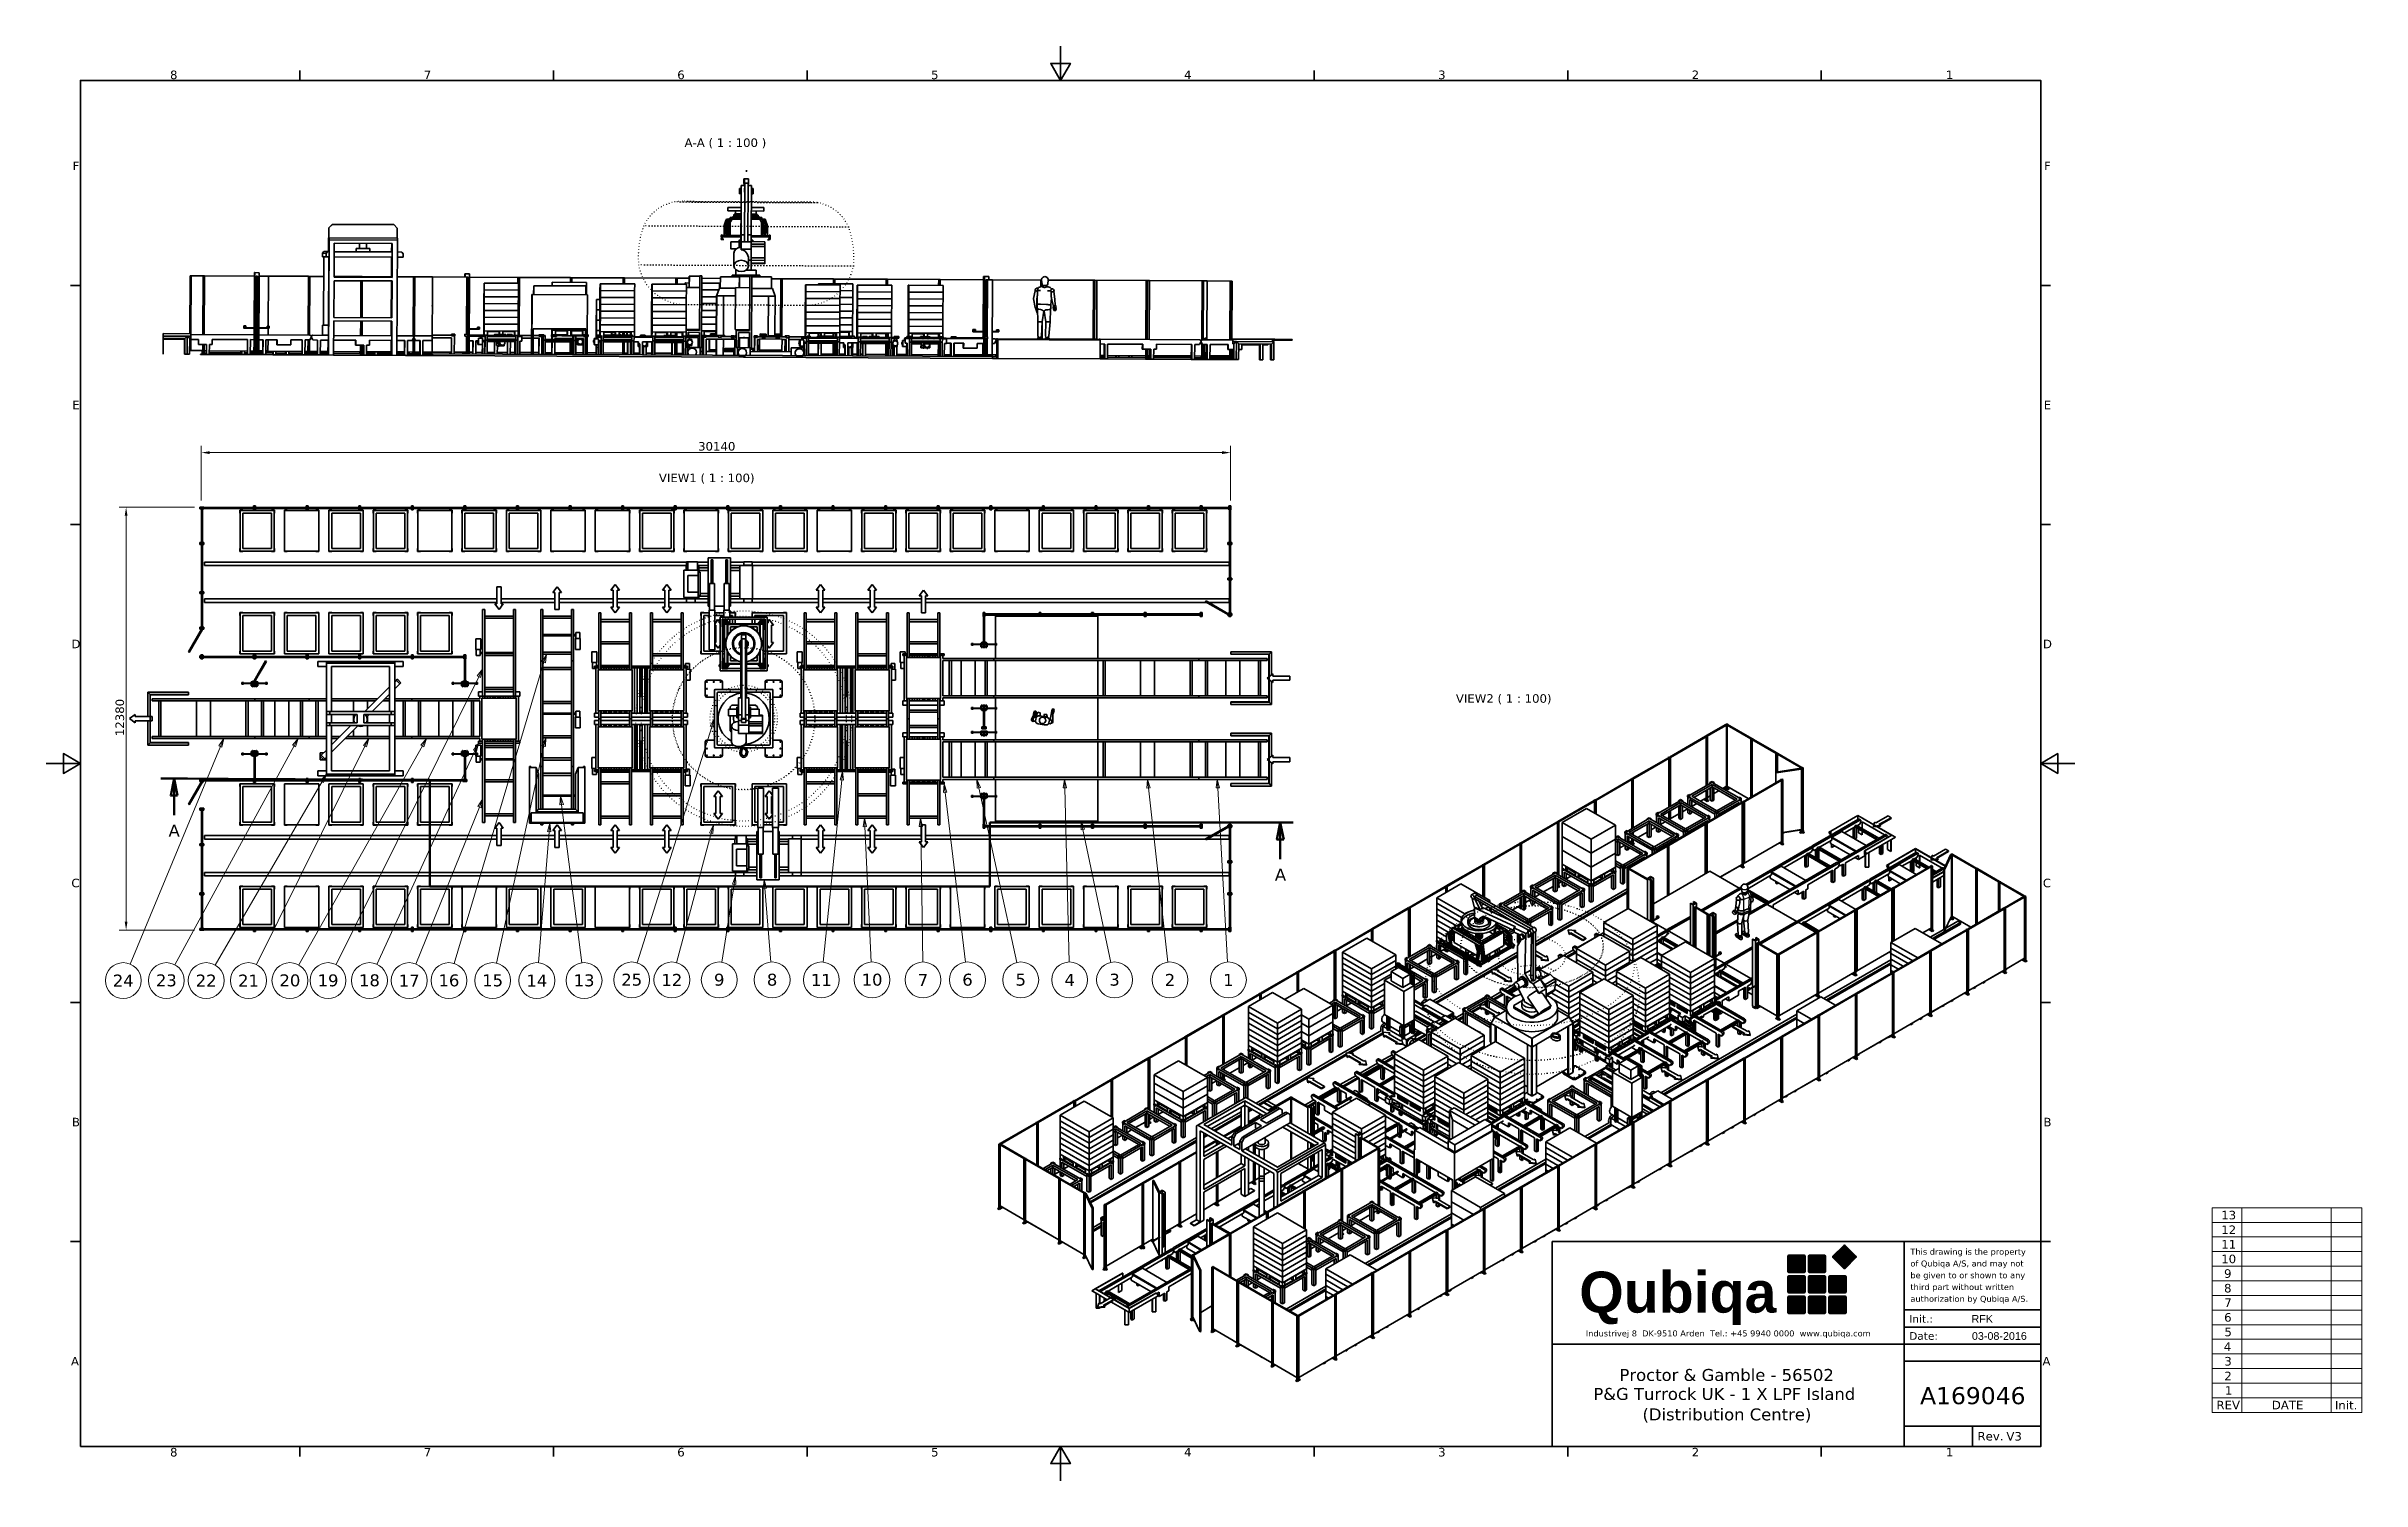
# Model space of a CAD drawing. Header units: millimetres. Extents: x 0 to 67800, y 0 to 42000.
import ezdxf
from ezdxf.enums import TextEntityAlignment as Align

# ---------------------------------------------------------------- set-up
doc = ezdxf.new("R2010")
doc.units = ezdxf.units.MM
doc.header["$LTSCALE"] = 100
doc.linetypes.add('CHAIN', pattern=[0.3543, 0.2362, -0.0295, 0.0591, -0.0295])
doc.linetypes.add('DOTTED', pattern=[0.0481, 0.0068, -0.0413])
for name, color, linetype, lineweight in [('Border (ISO)', 7, 'Continuous', 35), ('Dimension (ISO)', 7, 'Continuous', 18), ('Hatch (ISO)', 7, 'Continuous', 18), ('Reference (ISO)', 7, 'DOTTED', 25), ('Section Line (ISO)', 7, 'CHAIN', 50), ('Symbol (ISO)', 7, 'Continuous', 18), ('Title (ISO)', 7, 'Continuous', 35), ('Visible (ISO)', 7, 'Continuous', 35), ('Visible Narrow (ISO)', 7, 'Continuous', 25)]:
    doc.layers.add(name, color=color, linetype=linetype, lineweight=lineweight)
doc.styles.add('Label Text (ISO)', font='verdana.ttf')
doc.styles.add('Note Text (ISO)', font='verdana.ttf')
doc.styles.add('Text Style48', font='arial.ttf')
doc.styles.add('Text Style54', font='')
doc.styles.add('Text Style56', font='verdana.ttf')
doc.styles.add('Text Style58', font='verdana.ttf')
doc.styles.add('Text Style59', font='verdana.ttf')
doc.styles.add('Text Style60', font='verdana.ttf')
doc.styles.get('Text Style54').set_extended_font_data('Arial', bold=True)
doc.dimstyles.new('Default - Method 1b (ISO)', dxfattribs={"dimscale": 100, "dimtxt": 2.5, "dimasz": 2.5, "dimexe": 2, "dimexo": 2, "dimgap": 0.5, "dimtad": 1, "dimtoh": 1, "dimdec": 1, "dimrnd": 1e-08, "dimtxsty": 'Note Text (ISO)', "dimcen": 0.09, "dimdle": 10, "dimclrd": 256, "dimclre": 256, "dimclrt": 256, "dimadec": 1, "dimazin": 2, "dimtfac": 0.72, "dimtmove": 0, "dimatfit": 3, "dimfxl": 1, "dimtolj": 1, "dimlwd": -1, "dimlwe": -1, "dimarcsym": 0})
pattern_1 = [(60, (0, 0), (-274.963, 158.75), [])]
pattern_2 = [(120, (0, 0), (-274.963, -158.75), [])]
pattern_3 = [(30, (0, 0), (-158.75, 274.963), [])]
pattern_4 = [(150, (0, 0), (-158.75, -274.963), [])]
pattern_5 = [(45, (0, 0), (-224.5064, 224.5064), [])]
pattern_6 = [(135, (0, 0), (-224.5064, -224.5064), [])]

msp = doc.modelspace()

# ---------------------------------------------------------------- texts
at = {"layer": 'Symbol (ISO)', "char_height": 250, "attachment_point": 7, "style": 'Note Text (ISO)'}
for s, insert in [('A-A ( 1 : 100 )', (18688.52, 39008.17)), ('VIEW1 ( 1 : 100)', (17937.97, 29192.87)), ('VIEW2 ( 1 : 100)', (41275.42, 22733.45))]:
    msp.add_mtext(s, dxfattribs=dict(at, insert=insert))

# ---------------------------------------------------------------- blocks, each defined once
blk = doc.blocks.new('Borders Default Border')
at = {"layer": 'Border (ISO)'}
for p, q in [((74.25, 410), (74.25, 412.9)), ((148.5, 410), (148.5, 412.9)), ((222.75, 410), (222.75, 412.9)), ((371.25, 410), (371.25, 412.9)), ((445.5, 410), (445.5, 412.9)), ((519.75, 410), (519.75, 412.9)), ((10, 350), (7.1, 350)), ((584, 350), (586.9, 350)), ((10, 280), (7.1, 280)), ((584, 280), (586.9, 280)), ((10, 140), (7.1, 140)), ((584, 140), (586.9, 140)), ((10, 70), (7.1, 70)), ((584, 70), (586.9, 70)), ((74.25, 10), (74.25, 7.1)), ((148.5, 10), (148.5, 7.1)), ((222.75, 10), (222.75, 7.1)), ((371.25, 10), (371.25, 7.1)), ((445.5, 10), (445.5, 7.1)), ((519.75, 10), (519.75, 7.1))]:
    blk.add_line(p, q, dxfattribs=at)
at = {"layer": 'Border (ISO)', "flags": 128}
for points in [[(297, 420), (297, 410), (294.11, 415), (299.89, 415), (297, 410)], [(10, 10), (10, 410), (584, 410), (584, 10), (10, 10)], [(0, 210), (10, 210), (5, 212.89), (5, 207.11), (10, 210)], [(594, 210), (584, 210), (589, 212.89), (589, 207.11), (584, 210)], [(297, 0), (297, 10), (294.11, 5), (299.89, 5), (297, 10)]]:
    blk.add_lwpolyline(points, dxfattribs=at)
at = {"layer": 'Border (ISO)', "char_height": 2.5, "attachment_point": 7, "style": 'Note Text (ISO)'}
for s, insert in [('8', (36.23, 410.34)), ('7', (110.54, 410.4)), ('6', (184.76, 410.35)), ('5', (259.09, 410.35)), ('4', (333.16, 410.4)), ('3', (407.56, 410.35)), ('2', (481.8, 410.4)), ('1', (556.24, 410.4)), ('F', (7.69, 383.75)), ('F', (584.99, 383.75)), ('E', (7.59, 313.75)), ('E', (584.89, 313.75)), ('D', (7.36, 243.75)), ('D', (584.66, 243.75)), ('C', (7.34, 173.71)), ('C', (584.64, 173.71)), ('B', (7.5, 103.75)), ('B', (584.8, 103.75)), ('A', (7.22, 33.75)), ('A', (584.52, 33.75)), ('8', (36.23, 7.04)), ('7', (110.54, 7.1)), ('6', (184.76, 7.05)), ('5', (259.09, 7.05)), ('4', (333.16, 7.1)), ('3', (407.56, 7.05)), ('2', (481.8, 7.1)), ('1', (556.24, 7.1))]:
    blk.add_mtext(s, dxfattribs=dict(at, insert=insert))
blk = doc.blocks.new('Title Blocks Salg Layout')
at = {"layer": 'Hatch (ISO)'}
h = blk.add_hatch(color=7, dxfattribs=at)
edge = h.paths.add_edge_path()
edge.add_line((139.18, 65.36), (142.36, 62.18))
edge.add_arc((142.54, 62.35), 0.25, 225, 315)
edge.add_line((142.71, 62.18), (145.89, 65.36))
edge.add_arc((145.72, 65.54), 0.25, 315, 405)
edge.add_line((145.89, 65.71), (142.71, 68.89))
edge.add_arc((142.54, 68.72), 0.25, 45, 135)
edge.add_line((142.36, 68.89), (139.18, 65.71))
edge.add_arc((139.35, 65.54), 0.25, 135, 225)
h = blk.add_hatch(color=7, dxfattribs=at)
edge = h.paths.add_edge_path()
edge.add_line((126, 65.75), (126, 61.25))
edge.add_arc((126.25, 61.25), 0.25, 180, 270)
edge.add_line((126.25, 61), (130.75, 61))
edge.add_arc((130.75, 61.25), 0.25, 270, 360)
edge.add_line((131, 61.25), (131, 65.75))
edge.add_arc((130.75, 65.75), 0.25, 0, 90)
edge.add_line((130.75, 66), (126.25, 66))
edge.add_arc((126.25, 65.75), 0.25, 90, 180)
h = blk.add_hatch(color=7, dxfattribs=at)
edge = h.paths.add_edge_path()
edge.add_arc((136.75, 65.75), 0.25, 0, 90)
edge.add_line((136.75, 66), (132.25, 66))
edge.add_arc((132.25, 65.75), 0.25, 90, 180)
edge.add_line((132, 65.75), (132, 61.25))
edge.add_arc((132.25, 61.25), 0.25, 180, 270)
edge.add_line((132.25, 61), (136.75, 61))
edge.add_arc((136.75, 61.25), 0.25, 270, 360)
edge.add_line((137, 61.25), (137, 65.75))
h = blk.add_hatch(color=7, dxfattribs=at)
edge = h.paths.add_edge_path()
edge.add_line((131, 55.25), (131, 59.75))
edge.add_arc((130.75, 59.75), 0.25, 0, 90)
edge.add_line((130.75, 60), (126.25, 60))
edge.add_arc((126.25, 59.75), 0.25, 90, 180)
edge.add_line((126, 59.75), (126, 55.25))
edge.add_arc((126.25, 55.25), 0.25, 180, 270)
edge.add_line((126.25, 55), (130.75, 55))
edge.add_arc((130.75, 55.25), 0.25, 270, 360)
h = blk.add_hatch(color=7, dxfattribs=at)
edge = h.paths.add_edge_path()
edge.add_arc((132.25, 55.25), 0.25, 180, 270)
edge.add_line((132.25, 55), (136.75, 55))
edge.add_arc((136.75, 55.25), 0.25, 270, 360)
edge.add_line((137, 55.25), (137, 59.75))
edge.add_arc((136.75, 59.75), 0.25, 0, 90)
edge.add_line((136.75, 60), (132.25, 60))
edge.add_arc((132.25, 59.75), 0.25, 90, 180)
edge.add_line((132, 59.75), (132, 55.25))
h = blk.add_hatch(color=7, dxfattribs=at)
edge = h.paths.add_edge_path()
edge.add_arc((142.75, 59.75), 0.25, 0, 90)
edge.add_line((142.75, 60), (138.25, 60))
edge.add_arc((138.25, 59.75), 0.25, 90, 180)
edge.add_line((138, 59.75), (138, 55.25))
edge.add_arc((138.25, 55.25), 0.25, 180, 270)
edge.add_line((138.25, 55), (142.75, 55))
edge.add_arc((142.75, 55.25), 0.25, 270, 360)
edge.add_line((143, 55.25), (143, 59.75))
h = blk.add_hatch(color=7, dxfattribs=at)
edge = h.paths.add_edge_path()
edge.add_line((126, 53.75), (126, 49.25))
edge.add_arc((126.25, 49.25), 0.25, 180, 270)
edge.add_line((126.25, 49), (130.75, 49))
edge.add_arc((130.75, 49.25), 0.25, 270, 360)
edge.add_line((131, 49.25), (131, 53.75))
edge.add_arc((130.75, 53.75), 0.25, 0, 90)
edge.add_line((130.75, 54), (126.25, 54))
edge.add_arc((126.25, 53.75), 0.25, 90, 180)
h = blk.add_hatch(color=7, dxfattribs=at)
edge = h.paths.add_edge_path()
edge.add_arc((136.75, 53.75), 0.25, 0, 90)
edge.add_line((136.75, 54), (132.25, 54))
edge.add_arc((132.25, 53.75), 0.25, 90, 180)
edge.add_line((132, 53.75), (132, 49.25))
edge.add_arc((132.25, 49.25), 0.25, 180, 270)
edge.add_line((132.25, 49), (136.75, 49))
edge.add_arc((136.75, 49.25), 0.25, 270, 360)
edge.add_line((137, 49.25), (137, 53.75))
h = blk.add_hatch(color=7, dxfattribs=at)
edge = h.paths.add_edge_path()
edge.add_arc((142.75, 53.75), 0.25, 0, 90)
edge.add_line((142.75, 54), (138.25, 54))
edge.add_arc((138.25, 53.75), 0.25, 90, 180)
edge.add_line((138, 53.75), (138, 49.25))
edge.add_arc((138.25, 49.25), 0.25, 180, 270)
edge.add_line((138.25, 49), (142.75, 49))
edge.add_arc((142.75, 49.25), 0.25, 270, 360)
edge.add_line((143, 49.25), (143, 53.75))
at = {"layer": 'Title (ISO)'}
for p, q in [((200, 70), (57, 70)), ((57, 10), (57, 70)), ((142.36, 68.89), (139.18, 65.71)), ((145.89, 65.71), (142.71, 68.89)), ((160, 10), (160, 70)), ((200, 10), (200, 70)), ((126, 65.75), (126, 61.25)), ((130.75, 66), (126.25, 66)), ((131, 61.25), (131, 65.75)), ((132, 65.75), (132, 61.25)), ((136.75, 66), (132.25, 66)), ((137, 61.25), (137, 65.75)), ((139.18, 65.36), (142.36, 62.18)), ((142.71, 62.18), (145.89, 65.36)), ((126, 59.75), (126, 55.25)), ((126.25, 61), (130.75, 61)), ((130.75, 60), (126.25, 60)), ((126.25, 55), (130.75, 55)), ((131, 55.25), (131, 59.75)), ((132, 59.75), (132, 55.25)), ((132.25, 61), (136.75, 61)), ((136.75, 60), (132.25, 60)), ((132.25, 55), (136.75, 55)), ((137, 55.25), (137, 59.75)), ((138, 55.25), (138, 59.75)), ((138.25, 60), (142.75, 60)), ((142.75, 55), (138.25, 55)), ((143, 59.75), (143, 55.25)), ((126, 53.75), (126, 49.25)), ((130.75, 54), (126.25, 54)), ((126.25, 49), (130.75, 49)), ((131, 49.25), (131, 53.75)), ((132, 53.75), (132, 49.25)), ((136.75, 54), (132.25, 54)), ((132.25, 49), (136.75, 49)), ((137, 49.25), (137, 53.75)), ((138, 49.25), (138, 53.75)), ((138.25, 54), (142.75, 54)), ((142.75, 49), (138.25, 49)), ((143, 53.75), (143, 49.25)), ((160, 50), (200, 50)), ((160, 45), (200, 45)), ((200, 40), (57, 40)), ((160, 35), (200, 35)), ((160, 16), (200, 16)), ((180, 16), (180, 10)), ((57, 10), (200, 10))]:
    blk.add_line(p, q, dxfattribs=at)
for centre, start, end in [((142.54, 68.72), 45, 135), ((126.25, 65.75), 90, 180), ((126.25, 61.25), 180, 270), ((130.75, 65.75), 0, 90), ((130.75, 61.25), 270, 0), ((132.25, 65.75), 90, 180), ((132.25, 61.25), 180, 270), ((136.75, 65.75), 0, 90), ((136.75, 61.25), 270, 0), ((139.35, 65.54), 135, 225), ((142.54, 62.35), 225, 315), ((145.72, 65.54), 315, 45), ((126.25, 59.75), 90, 180), ((126.25, 55.25), 180, 270), ((130.75, 59.75), 0, 90), ((130.75, 55.25), 270, 0), ((132.25, 59.75), 90, 180), ((132.25, 55.25), 180, 270), ((136.75, 59.75), 0, 90), ((136.75, 55.25), 270, 0), ((138.25, 59.75), 90, 180), ((138.25, 55.25), 180, 270), ((142.75, 59.75), 0, 90), ((142.75, 55.25), 270, 0), ((126.25, 53.75), 90, 180), ((126.25, 49.25), 180, 270), ((126.25, 49.25), 180, 270), ((130.75, 53.75), 0, 90), ((130.75, 49.25), 270, 0), ((132.25, 53.75), 90, 180), ((132.25, 49.25), 180, 270), ((136.75, 53.75), 0, 90), ((136.75, 49.25), 270, 0), ((138.25, 53.75), 90, 180), ((138.25, 49.25), 180, 270), ((142.75, 53.75), 0, 90), ((142.75, 49.25), 270, 0)]:
    blk.add_arc(centre, 0.25, start, end, dxfattribs=at)
at = {"layer": 'Title (ISO)', "color": 7, "style": 'Text Style54'}
blk.add_text('Qubiqa', height=12, dxfattribs=at).set_placement((64.88, 61.21), align=Align.TOP_LEFT)
at = {"layer": 'Title (ISO)', "style": 'Text Style58'}
for s, p in [('Init.:', (161.5, 46.25)), ('Date:', (161.5, 41.25))]:
    blk.add_text(s, height=2.25, dxfattribs=at).set_placement(p)
at = {"layer": 'Title (ISO)', "style": 'Text Style56'}
blk.add_text('Industrivej 8  DK-9510 Arden  Tel.: +45 9940 0000  www.qubiqa.com', height=1.75, dxfattribs=at).set_placement((108.5, 42.25), align=Align.CENTER)
at = {"layer": 'Title (ISO)', "insert": (161.85, 67.92), "char_height": 1.75, "width": 36.6015, "attachment_point": 1, "line_spacing_factor": 1.182273, "style": 'Note Text (ISO)'}
blk.add_mtext('\\fVerdana|b0|i0;\\H1.7500;This drawing is the property\\Pof Qubiqa A/S, and may not be given to or shown to any third part without written authorization by Qubiqa A/S.', dxfattribs=at)
at = {"layer": 'Title (ISO)', "insert": (181.5, 13), "char_height": 2.5, "attachment_point": 4, "style": 'Note Text (ISO)'}
blk.add_mtext('Rev.', dxfattribs=at)
at = {"layer": 'Title (ISO)'}
for tag, p, height, style in [('AUTHOR_001', (179.75, 46.25), 2.25, 'Text Style48'), ('CREATION_DATE_001', (179.87, 41.24), 2.25, 'Text Style48'), ('SUBJECT_001', (69.02, 23.65), 3.5, 'Text Style60'), ('TITLE_001', (76.67, 29.21), 3.5, 'Text Style60'), ('PART_NUMBER_001', (164.68, 22.4), 5, 'Text Style59'), ('SUBJECT_002', (83.4, 17.66), 3.5, 'Text Style60'), ('VERSION_001', (189.96, 11.75), 2.5, 'Note Text (ISO)')]:
    blk.add_attdef(tag, p, '', height=height, dxfattribs=dict(at, style=style))
at = {"layer": 'Title (ISO)', "style": 'Note Text (ISO)'}
blk.add_attdef('CATEGORY', text='', height=2.5, dxfattribs=at).set_placement((161.5, 39), align=Align.TOP_LEFT)
at = {"layer": 'Title (ISO)', "color": 8, "true_color": 0x808080, "style": 'Note Text (ISO)'}
blk.add_attdef('KEYWORDS', text='', height=2.5, dxfattribs=at).set_placement((161.5, 13), align=Align.MIDDLE_LEFT)
blk = doc.blocks.new('REVISION HISTORY')
at = {"layer": 'Symbol (ISO)'}
for p, q in [((634.25, 79.92), (678, 79.92)), ((634.25, 79.92), (634.25, 24.28)), ((634.25, 75.64), (678, 75.64)), ((642.94, 79.92), (642.94, 24.28)), ((669.05, 79.92), (669.05, 24.28)), ((678, 79.92), (678, 24.28)), ((634.25, 71.36), (678, 71.36)), ((634.25, 67.08), (678, 67.08)), ((634.25, 62.8), (678, 62.8)), ((634.25, 58.52), (678, 58.52)), ((634.25, 54.24), (678, 54.24)), ((634.25, 49.96), (678, 49.96)), ((634.25, 45.68), (678, 45.68)), ((634.25, 41.4), (678, 41.4)), ((634.25, 37.12), (678, 37.12)), ((634.25, 32.84), (678, 32.84)), ((634.25, 28.56), (678, 28.56)), ((634.25, 24.28), (678, 24.28)), ((634.25, 20), (634.25, 24.28)), ((642.94, 20), (642.94, 24.28)), ((669.05, 20), (669.05, 24.28)), ((678, 20), (678, 24.28)), ((634.25, 20), (678, 20))]:
    blk.add_line(p, q, dxfattribs=at)
at = {"layer": 'Symbol (ISO)', "char_height": 2.5, "attachment_point": 7, "style": 'Note Text (ISO)'}
for s, insert in [('13', (636.87, 76.48)), ('12', (636.87, 72.22)), ('11', (636.87, 67.97)), ('10', (636.87, 63.64)), ('9', (637.69, 59.36)), ('8', (637.7, 55.07)), ('6', (637.73, 46.52)), ('7', (637.76, 50.85)), ('5', (637.81, 42.26)), ('4', (637.63, 38.01)), ('3', (637.78, 33.68)), ('2', (637.77, 29.42)), ('1', (637.96, 25.17)), ('REV', (635.47, 20.89)), ('DATE', (651.68, 20.89)), ('Init.', (670.16, 20.86))]:
    blk.add_mtext(s, dxfattribs=dict(at, insert=insert))
blk = doc.blocks.new('2dTransSection0')
at = {"layer": 'Section Line (ISO)', "linetype": 'CHAIN', "ltscale": 33.371738}
blk.add_line((33.54, 205.63), (112.31, 205.23), dxfattribs=at)
at = {"layer": 'Section Line (ISO)', "linetype": 'Continuous', "lineweight": 100}
for p, q in [((33.54, 205.63), (41.37, 205.59)), ((104.49, 205.27), (112.31, 205.23)), ((112.31, 205.23), (112.31, 197.49)), ((276.3, 185.36), (276.3, 192.71)), ((276.3, 192.71), (283.9, 192.71)), ((357.53, 192.71), (365.14, 192.71)), ((112.31, 181.76), (112.31, 174.02)), ((276.3, 174.02), (276.3, 181.36)), ((112.31, 174.02), (120.31, 174.02)), ((268.3, 174.02), (276.3, 174.02))]:
    blk.add_line(p, q, dxfattribs=at)
at = {"layer": 'Section Line (ISO)', "linetype": 'Continuous'}
for p, q in [((37.46, 205.61), (36.43, 200.61)), ((37.43, 200.61), (37.46, 205.61)), ((38.43, 200.6), (37.46, 205.61)), ((36.43, 200.61), (38.43, 200.6)), ((37.4, 194.87), (37.43, 200.61)), ((361.34, 192.71), (360.34, 187.71)), ((361.34, 187.71), (361.34, 192.71)), ((362.34, 187.71), (361.34, 192.71)), ((360.34, 187.71), (362.34, 187.71)), ((361.34, 182.01), (361.34, 187.71))]:
    blk.add_line(p, q, dxfattribs=at)
at = {"layer": 'Section Line (ISO)', "linetype": 'CHAIN', "ltscale": 33.126343}
blk.add_line((112.31, 205.23), (112.31, 174.02), dxfattribs=at)
at = {"layer": 'Section Line (ISO)', "linetype": 'CHAIN', "ltscale": 32.017513}
blk.add_line((276.3, 174.02), (276.3, 192.71), dxfattribs=at)
at = {"layer": 'Section Line (ISO)', "linetype": 'CHAIN', "ltscale": 32.754803}
blk.add_line((276.3, 192.71), (365.14, 192.71), dxfattribs=at)
at = {"layer": 'Section Line (ISO)', "linetype": 'CHAIN', "ltscale": 33.86763}
blk.add_line((112.31, 174.02), (276.3, 174.02), dxfattribs=at)
at = {"layer": 'Section Line (ISO)', "linetype": 'Continuous', "flags": 128}
for points in [[(38.43, 200.6), (37.46, 205.61), (36.43, 200.61), (38.43, 200.6)], [(362.34, 187.71), (361.34, 192.71), (360.34, 187.71), (362.34, 187.71)]]:
    blk.add_lwpolyline(points, dxfattribs=at)
at = {"layer": 'Section Line (ISO)'}
for points in [[(38.43, 200.6), (37.46, 205.61), (36.43, 200.61), (38.43, 200.6)], [(362.34, 187.71), (361.34, 192.71), (360.34, 187.71), (362.34, 187.71)]]:
    blk.add_solid(points, dxfattribs=at)
at = {"layer": 'Section Line (ISO)', "char_height": 3.5, "attachment_point": 7, "style": 'Label Text (ISO)'}
for insert in [(35.8, 188.61), (359.75, 175.71)]:
    blk.add_mtext('A', dxfattribs=dict(at, insert=insert))
blk = doc.blocks.new('*D19')
at = {"layer": 'Defpoints', "color": 0, "transparency": 16777216}
for p in [(34677, 30103), (4537, 28503), (34677, 28503)]:
    blk.add_point(p, dxfattribs=at)
at = {"layer": 'Dimension (ISO)', "transparency": 16777216}
for p, q in [((4537, 28703), (4537, 30303)), ((4787, 30103), (34427, 30103)), ((34677, 28703), (34677, 30303))]:
    blk.add_line(p, q, dxfattribs=at)
for points in [[(4787, 30145), (4787, 30061), (4537, 30103)], [(34427, 30145), (34427, 30061), (34677, 30103)]]:
    blk.add_solid(points, dxfattribs=at)
at = {"layer": 'Dimension (ISO)', "transparency": 16777216, "insert": (19086, 30413), "char_height": 250, "attachment_point": 1, "style": 'Note Text (ISO)'}
blk.add_mtext('\\A1;30140', dxfattribs=at)
blk = doc.blocks.new('*D20')
at = {"layer": 'Defpoints', "color": 0, "transparency": 16777216}
for p in [(4537, 28503), (2337, 16123), (4537, 16123)]:
    blk.add_point(p, dxfattribs=at)
at = {"layer": 'Dimension (ISO)', "transparency": 16777216}
for p, q in [((4337, 28503), (2137, 28503)), ((2337, 28253), (2337, 16373)), ((4337, 16123), (2137, 16123))]:
    blk.add_line(p, q, dxfattribs=at)
for points in [[(2295, 28253), (2379, 28253), (2337, 28503)], [(2295, 16373), (2379, 16373), (2337, 16123)]]:
    blk.add_solid(points, dxfattribs=at)
at = {"layer": 'Dimension (ISO)', "transparency": 16777216, "insert": (2026, 21801), "char_height": 250, "attachment_point": 1, "rotation": 90, "style": 'Note Text (ISO)'}
blk.add_mtext('\\A1;12380', dxfattribs=at)
blk = doc.blocks.new('Balloon1')
at = {"layer": 'Symbol (ISO)'}
for p, q in [((342.89, 205.35), (342.53, 202.83)), ((343.03, 202.86), (342.89, 205.35)), ((343.52, 202.89), (342.89, 205.35)), ((342.53, 202.83), (343.52, 202.89)), ((343.03, 202.86), (345.86, 151.86))]:
    blk.add_line(p, q, dxfattribs=at)
at = {"layer": 'Symbol (ISO)', "flags": 128}
blk.add_lwpolyline([(343.52, 202.89), (342.89, 205.35), (342.53, 202.83), (343.52, 202.89)], dxfattribs=at)
at = {"layer": 'Symbol (ISO)'}
blk.add_circle((346.15, 146.63), 5.25, dxfattribs=at)
blk.add_solid([(343.52, 202.89), (342.89, 205.35), (342.53, 202.83), (343.52, 202.89)], dxfattribs=at)
at = {"layer": 'Symbol (ISO)', "insert": (346.15, 146.63), "char_height": 3.5, "attachment_point": 5, "style": 'Label Text (ISO)'}
blk.add_mtext('1', dxfattribs=at)
blk = doc.blocks.new('Balloon2')
at = {"layer": 'Symbol (ISO)'}
for p, q in [((322.48, 205.35), (322.26, 202.81)), ((322.75, 202.87), (322.48, 205.35)), ((323.25, 202.92), (322.48, 205.35)), ((322.26, 202.81), (323.25, 202.92)), ((322.75, 202.87), (328.45, 151.83))]:
    blk.add_line(p, q, dxfattribs=at)
at = {"layer": 'Symbol (ISO)', "flags": 128}
blk.add_lwpolyline([(323.25, 202.92), (322.48, 205.35), (322.26, 202.81), (323.25, 202.92)], dxfattribs=at)
at = {"layer": 'Symbol (ISO)'}
blk.add_circle((329.03, 146.63), 5.25, dxfattribs=at)
blk.add_solid([(323.25, 202.92), (322.48, 205.35), (322.26, 202.81), (323.25, 202.92)], dxfattribs=at)
at = {"layer": 'Symbol (ISO)', "insert": (329.03, 146.63), "char_height": 3.5, "attachment_point": 5, "style": 'Label Text (ISO)'}
blk.add_mtext('2', dxfattribs=at)
blk = doc.blocks.new('Balloon3')
at = {"layer": 'Symbol (ISO)'}
for p, q in [((303.54, 190.68), (303.02, 193.13)), ((304.03, 190.79), (303.02, 193.13)), ((303.02, 193.13), (303.05, 190.58)), ((303.05, 190.58), (304.03, 190.79)), ((303.54, 190.68), (311.73, 151.76))]:
    blk.add_line(p, q, dxfattribs=at)
at = {"layer": 'Symbol (ISO)', "flags": 128}
blk.add_lwpolyline([(304.03, 190.79), (303.02, 193.13), (303.05, 190.58), (304.03, 190.79)], dxfattribs=at)
at = {"layer": 'Symbol (ISO)'}
blk.add_circle((312.81, 146.63), 5.25, dxfattribs=at)
blk.add_solid([(304.03, 190.79), (303.02, 193.13), (303.05, 190.58), (304.03, 190.79)], dxfattribs=at)
at = {"layer": 'Symbol (ISO)', "insert": (312.81, 146.67), "char_height": 3.5, "attachment_point": 5, "style": 'Label Text (ISO)'}
blk.add_mtext('3', dxfattribs=at)
blk = doc.blocks.new('Balloon4')
at = {"layer": 'Symbol (ISO)'}
for p, q in [((298.17, 205.35), (297.73, 202.84)), ((298.23, 202.85), (298.17, 205.35)), ((298.73, 202.87), (298.17, 205.35)), ((297.73, 202.84), (298.73, 202.87)), ((298.23, 202.85), (299.52, 151.87))]:
    blk.add_line(p, q, dxfattribs=at)
at = {"layer": 'Symbol (ISO)', "flags": 128}
blk.add_lwpolyline([(298.73, 202.87), (298.17, 205.35), (297.73, 202.84), (298.73, 202.87)], dxfattribs=at)
at = {"layer": 'Symbol (ISO)'}
blk.add_circle((299.65, 146.63), 5.25, dxfattribs=at)
blk.add_solid([(298.73, 202.87), (298.17, 205.35), (297.73, 202.84), (298.73, 202.87)], dxfattribs=at)
at = {"layer": 'Symbol (ISO)', "insert": (299.65, 146.63), "char_height": 3.5, "attachment_point": 5, "style": 'Label Text (ISO)'}
blk.add_mtext('4', dxfattribs=at)
blk = doc.blocks.new('Balloon5')
at = {"layer": 'Symbol (ISO)'}
for p, q in [((273.02, 202.91), (272.49, 205.35)), ((273.51, 203.02), (272.49, 205.35)), ((272.49, 205.35), (272.54, 202.8)), ((272.54, 202.8), (273.51, 203.02)), ((273.02, 202.91), (284.22, 151.75))]:
    blk.add_line(p, q, dxfattribs=at)
at = {"layer": 'Symbol (ISO)', "flags": 128}
blk.add_lwpolyline([(273.51, 203.02), (272.49, 205.35), (272.54, 202.8), (273.51, 203.02)], dxfattribs=at)
at = {"layer": 'Symbol (ISO)'}
blk.add_circle((285.34, 146.63), 5.25, dxfattribs=at)
blk.add_solid([(273.51, 203.02), (272.49, 205.35), (272.54, 202.8), (273.51, 203.02)], dxfattribs=at)
at = {"layer": 'Symbol (ISO)', "insert": (285.34, 146.67), "char_height": 3.5, "attachment_point": 5, "style": 'Label Text (ISO)'}
blk.add_mtext('5', dxfattribs=at)
blk = doc.blocks.new('Balloon6')
at = {"layer": 'Symbol (ISO)'}
for p, q in [((262.92, 204.02), (262.72, 201.48)), ((263.22, 201.54), (262.92, 204.02)), ((263.71, 201.6), (262.92, 204.02)), ((262.72, 201.48), (263.71, 201.6)), ((263.22, 201.54), (269.13, 151.83))]:
    blk.add_line(p, q, dxfattribs=at)
at = {"layer": 'Symbol (ISO)', "flags": 128}
blk.add_lwpolyline([(263.71, 201.6), (262.92, 204.02), (262.72, 201.48), (263.71, 201.6)], dxfattribs=at)
at = {"layer": 'Symbol (ISO)'}
blk.add_circle((269.75, 146.63), 5.25, dxfattribs=at)
blk.add_solid([(263.71, 201.6), (262.92, 204.02), (262.72, 201.48), (263.71, 201.6)], dxfattribs=at)
at = {"layer": 'Symbol (ISO)', "insert": (269.75, 146.67), "char_height": 3.5, "attachment_point": 5, "style": 'Label Text (ISO)'}
blk.add_mtext('6', dxfattribs=at)
blk = doc.blocks.new('Balloon7')
at = {"layer": 'Symbol (ISO)'}
for p, q in [((256.01, 194.02), (255.55, 191.52)), ((255.55, 191.52), (256.55, 191.53)), ((256.05, 191.52), (256.01, 194.02)), ((256.55, 191.53), (256.01, 194.02)), ((256.05, 191.52), (256.64, 151.87))]:
    blk.add_line(p, q, dxfattribs=at)
at = {"layer": 'Symbol (ISO)', "flags": 128}
blk.add_lwpolyline([(256.55, 191.53), (256.01, 194.02), (255.55, 191.52), (256.55, 191.53)], dxfattribs=at)
at = {"layer": 'Symbol (ISO)'}
blk.add_circle((256.72, 146.63), 5.25, dxfattribs=at)
blk.add_solid([(256.55, 191.53), (256.01, 194.02), (255.55, 191.52), (256.55, 191.53)], dxfattribs=at)
at = {"layer": 'Symbol (ISO)', "insert": (256.72, 146.63), "char_height": 3.5, "attachment_point": 5, "style": 'Label Text (ISO)'}
blk.add_mtext('7', dxfattribs=at)
blk = doc.blocks.new('Balloon8')
at = {"layer": 'Symbol (ISO)'}
for p, q in [((239.55, 194.02), (239.17, 191.5)), ((239.17, 191.5), (240.17, 191.55)), ((239.67, 191.53), (239.55, 194.02)), ((240.17, 191.55), (239.55, 194.02)), ((239.67, 191.53), (241.55, 151.86))]:
    blk.add_line(p, q, dxfattribs=at)
at = {"layer": 'Symbol (ISO)', "flags": 128}
blk.add_lwpolyline([(240.17, 191.55), (239.55, 194.02), (239.17, 191.5), (240.17, 191.55)], dxfattribs=at)
at = {"layer": 'Symbol (ISO)'}
blk.add_circle((241.8, 146.63), 5.25, dxfattribs=at)
blk.add_solid([(240.17, 191.55), (239.55, 194.02), (239.17, 191.5), (240.17, 191.55)], dxfattribs=at)
at = {"layer": 'Symbol (ISO)', "insert": (241.8, 146.67), "char_height": 3.5, "attachment_point": 5, "style": 'Label Text (ISO)'}
blk.add_mtext('10', dxfattribs=at)
blk = doc.blocks.new('Balloon9')
at = {"layer": 'Symbol (ISO)'}
for p, q in [((232.92, 205.14), (227.48, 151.83)), ((233.17, 207.63), (232.42, 205.19)), ((232.42, 205.19), (233.42, 205.09)), ((232.92, 205.14), (233.17, 207.63)), ((233.42, 205.09), (233.17, 207.63))]:
    blk.add_line(p, q, dxfattribs=at)
at = {"layer": 'Symbol (ISO)', "flags": 128}
blk.add_lwpolyline([(233.42, 205.09), (233.17, 207.63), (232.42, 205.19), (233.42, 205.09)], dxfattribs=at)
at = {"layer": 'Symbol (ISO)'}
blk.add_circle((226.95, 146.63), 5.25, dxfattribs=at)
blk.add_solid([(233.42, 205.09), (233.17, 207.63), (232.42, 205.19), (233.42, 205.09)], dxfattribs=at)
at = {"layer": 'Symbol (ISO)', "insert": (226.95, 146.63), "char_height": 3.5, "attachment_point": 5, "style": 'Label Text (ISO)'}
blk.add_mtext('11', dxfattribs=at)
blk = doc.blocks.new('Balloon10')
at = {"layer": 'Symbol (ISO)'}
for p, q in [((210.18, 175.97), (209.88, 173.44)), ((209.88, 173.44), (210.88, 173.52)), ((210.38, 173.48), (210.18, 175.97)), ((210.88, 173.52), (210.18, 175.97)), ((210.38, 173.48), (212.11, 151.84))]:
    blk.add_line(p, q, dxfattribs=at)
at = {"layer": 'Symbol (ISO)', "flags": 128}
blk.add_lwpolyline([(210.88, 173.52), (210.18, 175.97), (209.88, 173.44), (210.88, 173.52)], dxfattribs=at)
at = {"layer": 'Symbol (ISO)'}
blk.add_circle((212.53, 146.63), 5.25, dxfattribs=at)
blk.add_solid([(210.88, 173.52), (210.18, 175.97), (209.88, 173.44), (210.88, 173.52)], dxfattribs=at)
at = {"layer": 'Symbol (ISO)', "insert": (212.53, 146.67), "char_height": 3.5, "attachment_point": 5, "style": 'Label Text (ISO)'}
blk.add_mtext('8', dxfattribs=at)
blk = doc.blocks.new('Balloon11')
at = {"layer": 'Symbol (ISO)'}
for p, q in [((201.78, 177.07), (200.9, 174.68)), ((201.39, 174.6), (201.78, 177.07)), ((201.89, 174.53), (201.78, 177.07)), ((201.39, 174.6), (197.85, 151.81)), ((200.9, 174.68), (201.89, 174.53))]:
    blk.add_line(p, q, dxfattribs=at)
at = {"layer": 'Symbol (ISO)', "flags": 128}
blk.add_lwpolyline([(201.89, 174.53), (201.78, 177.07), (200.9, 174.68), (201.89, 174.53)], dxfattribs=at)
at = {"layer": 'Symbol (ISO)'}
blk.add_circle((197.05, 146.63), 5.25, dxfattribs=at)
blk.add_solid([(201.89, 174.53), (201.78, 177.07), (200.9, 174.68), (201.89, 174.53)], dxfattribs=at)
at = {"layer": 'Symbol (ISO)', "insert": (197.05, 146.67), "char_height": 3.5, "attachment_point": 5, "style": 'Label Text (ISO)'}
blk.add_mtext('9', dxfattribs=at)
blk = doc.blocks.new('Balloon12')
at = {"layer": 'Symbol (ISO)'}
for p, q in [((195.34, 192.02), (194.21, 189.73)), ((194.69, 189.6), (195.34, 192.02)), ((195.18, 189.47), (195.34, 192.02)), ((194.69, 189.6), (184.53, 151.68)), ((194.21, 189.73), (195.18, 189.47))]:
    blk.add_line(p, q, dxfattribs=at)
at = {"layer": 'Symbol (ISO)', "flags": 128}
blk.add_lwpolyline([(195.18, 189.47), (195.34, 192.02), (194.21, 189.73), (195.18, 189.47)], dxfattribs=at)
at = {"layer": 'Symbol (ISO)'}
blk.add_circle((183.18, 146.63), 5.25, dxfattribs=at)
blk.add_solid([(195.18, 189.47), (195.34, 192.02), (194.21, 189.73), (195.18, 189.47)], dxfattribs=at)
at = {"layer": 'Symbol (ISO)', "insert": (183.18, 146.63), "char_height": 3.5, "attachment_point": 5, "style": 'Label Text (ISO)'}
blk.add_mtext('12', dxfattribs=at)
blk = doc.blocks.new('Balloon13')
at = {"layer": 'Symbol (ISO)'}
for p, q in [((150.58, 200.42), (150.4, 197.88)), ((150.4, 197.88), (151.4, 198.01)), ((150.9, 197.94), (150.58, 200.42)), ((151.4, 198.01), (150.58, 200.42)), ((150.9, 197.94), (156.81, 151.63))]:
    blk.add_line(p, q, dxfattribs=at)
at = {"layer": 'Symbol (ISO)', "flags": 128}
blk.add_lwpolyline([(151.4, 198.01), (150.58, 200.42), (150.4, 197.88), (151.4, 198.01)], dxfattribs=at)
at = {"layer": 'Symbol (ISO)'}
blk.add_circle((157.47, 146.44), 5.25, dxfattribs=at)
blk.add_solid([(151.4, 198.01), (150.58, 200.42), (150.4, 197.88), (151.4, 198.01)], dxfattribs=at)
at = {"layer": 'Symbol (ISO)', "insert": (157.47, 146.47), "char_height": 3.5, "attachment_point": 5, "style": 'Label Text (ISO)'}
blk.add_mtext('13', dxfattribs=at)
blk = doc.blocks.new('Balloon14')
at = {"layer": 'Symbol (ISO)'}
for p, q in [((147.27, 190.03), (144.08, 151.65)), ((147.47, 192.52), (146.77, 190.07)), ((146.77, 190.07), (147.76, 189.98)), ((147.27, 190.03), (147.47, 192.52)), ((147.76, 189.98), (147.47, 192.52))]:
    blk.add_line(p, q, dxfattribs=at)
at = {"layer": 'Symbol (ISO)', "flags": 128}
blk.add_lwpolyline([(147.76, 189.98), (147.47, 192.52), (146.77, 190.07), (147.76, 189.98)], dxfattribs=at)
at = {"layer": 'Symbol (ISO)'}
blk.add_circle((143.65, 146.44), 5.25, dxfattribs=at)
blk.add_solid([(147.76, 189.98), (147.47, 192.52), (146.77, 190.07), (147.76, 189.98)], dxfattribs=at)
at = {"layer": 'Symbol (ISO)', "insert": (143.65, 146.44), "char_height": 3.5, "attachment_point": 5, "style": 'Label Text (ISO)'}
blk.add_mtext('14', dxfattribs=at)
blk = doc.blocks.new('Balloon15')
at = {"layer": 'Symbol (ISO)'}
for p, q in [((146.26, 217.52), (145.24, 215.19)), ((145.73, 215.08), (146.26, 217.52)), ((146.22, 214.97), (146.26, 217.52)), ((145.73, 215.08), (131.81, 151.55)), ((145.24, 215.19), (146.22, 214.97))]:
    blk.add_line(p, q, dxfattribs=at)
at = {"layer": 'Symbol (ISO)', "flags": 128}
blk.add_lwpolyline([(146.22, 214.97), (146.26, 217.52), (145.24, 215.19), (146.22, 214.97)], dxfattribs=at)
at = {"layer": 'Symbol (ISO)'}
blk.add_circle((130.69, 146.44), 5.25, dxfattribs=at)
blk.add_solid([(146.22, 214.97), (146.26, 217.52), (145.24, 215.19), (146.22, 214.97)], dxfattribs=at)
at = {"layer": 'Symbol (ISO)', "insert": (130.69, 146.47), "char_height": 3.5, "attachment_point": 5, "style": 'Label Text (ISO)'}
blk.add_mtext('15', dxfattribs=at)
blk = doc.blocks.new('Balloon16')
at = {"layer": 'Symbol (ISO)'}
for p, q in [((145.72, 239.63), (119.4, 151.45)), ((146.44, 242.02), (145.24, 239.77)), ((145.24, 239.77), (146.2, 239.49)), ((145.72, 239.63), (146.44, 242.02)), ((146.2, 239.49), (146.44, 242.02))]:
    blk.add_line(p, q, dxfattribs=at)
at = {"layer": 'Symbol (ISO)', "flags": 128}
blk.add_lwpolyline([(146.2, 239.49), (146.44, 242.02), (145.24, 239.77), (146.2, 239.49)], dxfattribs=at)
at = {"layer": 'Symbol (ISO)'}
blk.add_circle((117.9, 146.44), 5.25, dxfattribs=at)
blk.add_solid([(146.2, 239.49), (146.44, 242.02), (145.24, 239.77), (146.2, 239.49)], dxfattribs=at)
at = {"layer": 'Symbol (ISO)', "insert": (117.9, 146.47), "char_height": 3.5, "attachment_point": 5, "style": 'Label Text (ISO)'}
blk.add_mtext('16', dxfattribs=at)
blk = doc.blocks.new('Balloon17')
at = {"layer": 'Symbol (ISO)'}
for p, q in [((126.83, 197.21), (108.23, 151.29)), ((127.77, 199.52), (126.37, 197.39)), ((126.37, 197.39), (127.29, 197.02)), ((126.83, 197.21), (127.77, 199.52)), ((127.29, 197.02), (127.77, 199.52))]:
    blk.add_line(p, q, dxfattribs=at)
at = {"layer": 'Symbol (ISO)', "flags": 128}
blk.add_lwpolyline([(127.29, 197.02), (127.77, 199.52), (126.37, 197.39), (127.29, 197.02)], dxfattribs=at)
at = {"layer": 'Symbol (ISO)'}
blk.add_circle((106.26, 146.44), 5.25, dxfattribs=at)
blk.add_solid([(127.29, 197.02), (127.77, 199.52), (126.37, 197.39), (127.29, 197.02)], dxfattribs=at)
at = {"layer": 'Symbol (ISO)', "insert": (106.26, 146.44), "char_height": 3.5, "attachment_point": 5, "style": 'Label Text (ISO)'}
blk.add_mtext('17', dxfattribs=at)
blk = doc.blocks.new('Balloon18')
at = {"layer": 'Symbol (ISO)'}
for p, q in [((125.53, 213.72), (96.8, 151.19)), ((126.57, 215.99), (125.07, 213.93)), ((125.07, 213.93), (125.98, 213.51)), ((125.53, 213.72), (126.57, 215.99)), ((125.98, 213.51), (126.57, 215.99))]:
    blk.add_line(p, q, dxfattribs=at)
at = {"layer": 'Symbol (ISO)', "flags": 128}
blk.add_lwpolyline([(125.98, 213.51), (126.57, 215.99), (125.07, 213.93), (125.98, 213.51)], dxfattribs=at)
at = {"layer": 'Symbol (ISO)'}
blk.add_circle((94.62, 146.44), 5.25, dxfattribs=at)
blk.add_solid([(125.98, 213.51), (126.57, 215.99), (125.07, 213.93), (125.98, 213.51)], dxfattribs=at)
at = {"layer": 'Symbol (ISO)', "insert": (94.62, 146.48), "char_height": 3.5, "attachment_point": 5, "style": 'Label Text (ISO)'}
blk.add_mtext('18', dxfattribs=at)
blk = doc.blocks.new('Balloon19')
at = {"layer": 'Symbol (ISO)'}
for p, q in [((127.77, 237.66), (126.21, 235.64)), ((126.66, 235.42), (127.77, 237.66)), ((127.11, 235.2), (127.77, 237.66)), ((126.66, 235.42), (84.83, 151.12)), ((126.21, 235.64), (127.11, 235.2))]:
    blk.add_line(p, q, dxfattribs=at)
at = {"layer": 'Symbol (ISO)', "flags": 128}
blk.add_lwpolyline([(127.11, 235.2), (127.77, 237.66), (126.21, 235.64), (127.11, 235.2)], dxfattribs=at)
at = {"layer": 'Symbol (ISO)'}
blk.add_circle((82.5, 146.44), 5.25, dxfattribs=at)
blk.add_solid([(127.11, 235.2), (127.77, 237.66), (126.21, 235.64), (127.11, 235.2)], dxfattribs=at)
at = {"layer": 'Symbol (ISO)', "insert": (82.5, 146.47), "char_height": 3.5, "attachment_point": 5, "style": 'Label Text (ISO)'}
blk.add_mtext('19', dxfattribs=at)
blk = doc.blocks.new('Balloon20')
at = {"layer": 'Symbol (ISO)'}
for p, q in [((111.35, 217.33), (109.68, 215.4)), ((110.12, 215.15), (111.35, 217.33)), ((110.55, 214.91), (111.35, 217.33)), ((110.12, 215.15), (73.91, 151)), ((109.68, 215.4), (110.55, 214.91))]:
    blk.add_line(p, q, dxfattribs=at)
at = {"layer": 'Symbol (ISO)', "flags": 128}
blk.add_lwpolyline([(110.55, 214.91), (111.35, 217.33), (109.68, 215.4), (110.55, 214.91)], dxfattribs=at)
at = {"layer": 'Symbol (ISO)'}
blk.add_circle((71.33, 146.44), 5.25, dxfattribs=at)
blk.add_solid([(110.55, 214.91), (111.35, 217.33), (109.68, 215.4), (110.55, 214.91)], dxfattribs=at)
at = {"layer": 'Symbol (ISO)', "insert": (71.33, 146.47), "char_height": 3.5, "attachment_point": 5, "style": 'Label Text (ISO)'}
blk.add_mtext('20', dxfattribs=at)
blk = doc.blocks.new('Balloon21')
at = {"layer": 'Symbol (ISO)'}
for p, q in [((94.4, 217.33), (92.84, 215.31)), ((93.29, 215.09), (94.4, 217.33)), ((93.73, 214.87), (94.4, 217.33)), ((93.29, 215.09), (61.54, 151.12)), ((92.84, 215.31), (93.73, 214.87))]:
    blk.add_line(p, q, dxfattribs=at)
at = {"layer": 'Symbol (ISO)', "flags": 128}
blk.add_lwpolyline([(93.73, 214.87), (94.4, 217.33), (92.84, 215.31), (93.73, 214.87)], dxfattribs=at)
at = {"layer": 'Symbol (ISO)'}
blk.add_circle((59.21, 146.44), 5.25, dxfattribs=at)
blk.add_solid([(93.73, 214.87), (94.4, 217.33), (92.84, 215.31), (93.73, 214.87)], dxfattribs=at)
at = {"layer": 'Symbol (ISO)', "insert": (59.21, 146.44), "char_height": 3.5, "attachment_point": 5, "style": 'Label Text (ISO)'}
blk.add_mtext('21', dxfattribs=at)
blk = doc.blocks.new('Balloon22')
at = {"layer": 'Symbol (ISO)'}
for p, q in [((80.76, 204.72), (49.46, 150.97)), ((82.01, 206.88), (80.32, 204.97)), ((80.32, 204.97), (81.19, 204.47)), ((80.76, 204.72), (82.01, 206.88)), ((81.19, 204.47), (82.01, 206.88))]:
    blk.add_line(p, q, dxfattribs=at)
at = {"layer": 'Symbol (ISO)', "flags": 128}
blk.add_lwpolyline([(81.19, 204.47), (82.01, 206.88), (80.32, 204.97), (81.19, 204.47)], dxfattribs=at)
at = {"layer": 'Symbol (ISO)'}
blk.add_circle((46.82, 146.44), 5.25, dxfattribs=at)
blk.add_solid([(81.19, 204.47), (82.01, 206.88), (80.32, 204.97), (81.19, 204.47)], dxfattribs=at)
at = {"layer": 'Symbol (ISO)', "insert": (46.82, 146.44), "char_height": 3.5, "attachment_point": 5, "style": 'Label Text (ISO)'}
blk.add_mtext('22', dxfattribs=at)
blk = doc.blocks.new('Balloon23')
at = {"layer": 'Symbol (ISO)'}
for p, q in [((73.74, 217.33), (72.11, 215.37)), ((72.55, 215.13), (73.74, 217.33)), ((72.99, 214.89), (73.74, 217.33)), ((72.55, 215.13), (37.66, 151.04)), ((72.11, 215.37), (72.99, 214.89))]:
    blk.add_line(p, q, dxfattribs=at)
at = {"layer": 'Symbol (ISO)', "flags": 128}
blk.add_lwpolyline([(72.99, 214.89), (73.74, 217.33), (72.11, 215.37), (72.99, 214.89)], dxfattribs=at)
at = {"layer": 'Symbol (ISO)'}
blk.add_circle((35.15, 146.44), 5.25, dxfattribs=at)
blk.add_solid([(72.99, 214.89), (73.74, 217.33), (72.11, 215.37), (72.99, 214.89)], dxfattribs=at)
at = {"layer": 'Symbol (ISO)', "insert": (35.15, 146.47), "char_height": 3.5, "attachment_point": 5, "style": 'Label Text (ISO)'}
blk.add_mtext('23', dxfattribs=at)
blk = doc.blocks.new('Balloon24')
at = {"layer": 'Symbol (ISO)'}
for p, q in [((51.94, 217.33), (50.52, 215.21)), ((50.98, 215.02), (51.94, 217.33)), ((51.44, 214.83), (51.94, 217.33)), ((50.98, 215.02), (24.54, 151.27)), ((50.52, 215.21), (51.44, 214.83))]:
    blk.add_line(p, q, dxfattribs=at)
at = {"layer": 'Symbol (ISO)', "flags": 128}
blk.add_lwpolyline([(51.44, 214.83), (51.94, 217.33), (50.52, 215.21), (51.44, 214.83)], dxfattribs=at)
at = {"layer": 'Symbol (ISO)'}
blk.add_circle((22.54, 146.44), 5.25, dxfattribs=at)
blk.add_solid([(51.44, 214.83), (51.94, 217.33), (50.52, 215.21), (51.44, 214.83)], dxfattribs=at)
at = {"layer": 'Symbol (ISO)', "insert": (22.54, 146.44), "char_height": 3.5, "attachment_point": 5, "style": 'Label Text (ISO)'}
blk.add_mtext('24', dxfattribs=at)
blk = doc.blocks.new('Balloon25')
at = {"layer": 'Symbol (ISO)'}
for p, q in [((194.91, 220.75), (173, 151.62)), ((195.66, 223.13), (194.43, 220.9)), ((194.43, 220.9), (195.39, 220.59)), ((194.91, 220.75), (195.66, 223.13)), ((195.39, 220.59), (195.66, 223.13))]:
    blk.add_line(p, q, dxfattribs=at)
at = {"layer": 'Symbol (ISO)', "flags": 128}
blk.add_lwpolyline([(195.39, 220.59), (195.66, 223.13), (194.43, 220.9), (195.39, 220.59)], dxfattribs=at)
at = {"layer": 'Symbol (ISO)'}
blk.add_circle((171.42, 146.63), 5.25, dxfattribs=at)
blk.add_solid([(195.39, 220.59), (195.66, 223.13), (194.43, 220.9), (195.39, 220.59)], dxfattribs=at)
at = {"layer": 'Symbol (ISO)', "insert": (171.42, 146.67), "char_height": 3.5, "attachment_point": 5, "style": 'Label Text (ISO)'}
blk.add_mtext('25', dxfattribs=at)

# ---------------------------------------------------------------- dimensions: what is measured, and where the dimension line sits
at = {"layer": 'Dimension (ISO)'}
for base, p2, angle, picture, middle in [((34676.99, 30102.87), (34676.99, 28502.87), 180, '*D19', (19606.99, 30102.87)), ((2336.99, 16122.87), (4536.99, 16122.87), 90, '*D20', (2336.99, 22312.87))]:
    dim = msp.add_linear_dim(base=base, p1=(4536.99, 28502.87), p2=p2, angle=angle, dimstyle='Default - Method 1b (ISO)', override={"dimtoh": 0, "dimdec": 1, "dimtp": 0, "dimtm": 0, "dimtdec": 2, "dimtofl": 0, "dimatfit": 1}, dxfattribs=at)
    dim.commit()
    dim.dimension.update_dxf_attribs({"geometry": picture, "text_midpoint": middle, "dimtype": 160})

# ---------------------------------------------------------------- hatches: boundary and pattern name
at = {"layer": 'Hatch (ISO)'}
h = msp.add_hatch(dxfattribs=at)
h.set_pattern_fill('ANSI31', color=256, scale=2540, style=0)
h.set_pattern_definition(pattern_5)
h.paths.add_polyline_path([(6175.59, 33072.29), (6175.64, 33082.29), (6186.71, 35262.26), (6186.76, 35272.26), (6156.76, 35272.41), (6156.71, 35262.41), (6145.64, 33082.44), (6145.59, 33072.44)])
h = msp.add_hatch(dxfattribs=at)
h.set_pattern_fill('ANSI31', color=256, scale=2540, angle=75, style=0)
h.set_pattern_definition(pattern_2)
h.paths.add_polyline_path([(10807.62, 32956.77), (10752.62, 32957.04), (10752.58, 32949.04), (10807.58, 32948.77)])
h.paths.add_polyline_path([(11294.59, 33056.29), (11294.54, 33046.29), (11294.69, 33046.29), (11294.74, 33056.29), (11305.81, 35236.26), (11305.86, 35246.26), (11305.71, 35246.27), (11305.66, 35236.27)])
h = msp.add_hatch(dxfattribs=at)
h.set_pattern_fill('ANSI31', color=256, scale=2540, angle=105, style=0)
h.set_pattern_definition(pattern_4)
h.paths.add_polyline_path([(11302.95, 33466.26), (11303.35, 33466.25), (11303.76, 33546.25), (11303.35, 33546.26)])
h.paths.add_polyline_path([(11297.67, 33466.28), (11298.07, 33546.28), (11297.67, 33546.28), (11297.26, 33466.29)])
h = msp.add_hatch(dxfattribs=at)
h.set_pattern_fill('ANSI31', color=256, scale=2540, angle=-15, style=0)
h.set_pattern_definition(pattern_3)
h.paths.add_polyline_path([(11878.63, 33518.33), (11964.63, 33517.9), (11964.88, 33567.9), (11878.88, 33568.33)])
h = msp.add_hatch(dxfattribs=at)
h.set_pattern_fill('ANSI31', color=256, scale=2540, angle=15, style=0)
h.set_pattern_definition(pattern_1)
h.paths.add_polyline_path([(12338.87, 33566), (12252.87, 33566.43), (12252.62, 33516.43), (12338.62, 33516)])
h.paths.add_polyline_path([(13178.6, 33511.73), (13264.59, 33511.3), (13264.85, 33561.29), (13178.85, 33561.73)])
h = msp.add_hatch(dxfattribs=at)
h.set_pattern_fill('ANSI31', color=256, scale=2540, angle=75, style=0)
h.set_pattern_definition(pattern_2)
h.paths.add_polyline_path([(13638.84, 33559.4), (13552.84, 33559.83), (13552.59, 33509.83), (13638.58, 33509.4)])
h.paths.add_polyline_path([(14478.56, 33505.13), (14564.56, 33504.69), (14564.81, 33554.69), (14478.82, 33555.13)])
h = msp.add_hatch(dxfattribs=at)
h.set_pattern_fill('ANSI31', color=256, scale=2540, angle=-15, style=0)
h.set_pattern_definition(pattern_3)
h.paths.add_polyline_path([(14938.8, 33552.79), (14852.81, 33553.23), (14852.55, 33503.23), (14938.55, 33502.79)])
h.paths.add_polyline_path([(15778.53, 33498.53), (15864.53, 33498.09), (15864.78, 33548.09), (15778.78, 33548.53)])
h = msp.add_hatch(dxfattribs=at)
h.set_pattern_fill('ANSI31', color=256, scale=2540, angle=105, style=0)
h.set_pattern_definition(pattern_4)
h.paths.add_polyline_path([(16238.77, 33546.19), (16152.77, 33546.63), (16152.52, 33496.63), (16238.52, 33496.19)])
h.paths.add_polyline_path([(17078.5, 33491.93), (17164.49, 33491.49), (17164.75, 33541.49), (17078.75, 33541.93)])
h = msp.add_hatch(dxfattribs=at)
h.set_pattern_fill('ANSI31', color=256, scale=2540, style=0)
h.set_pattern_definition(pattern_5)
h.paths.add_polyline_path([(17538.74, 33539.59), (17452.74, 33540.03), (17452.49, 33490.03), (17538.48, 33489.59)])
h.paths.add_polyline_path([(18378.46, 33485.32), (18464.46, 33484.89), (18464.71, 33534.89), (18378.72, 33535.32)])
h = msp.add_hatch(dxfattribs=at)
h.set_pattern_fill('ANSI31', color=256, scale=2540, angle=90, style=0)
h.set_pattern_definition(pattern_6)
h.paths.add_polyline_path([(18838.7, 33532.99), (18752.71, 33533.42), (18752.45, 33483.43), (18838.45, 33482.99)])
h.paths.add_polyline_path([(19678.43, 33478.72), (19764.43, 33478.29), (19764.68, 33528.29), (19678.68, 33528.72)])
h = msp.add_hatch(dxfattribs=at)
h.set_pattern_fill('ANSI31', color=256, scale=2540, angle=15, style=0)
h.set_pattern_definition(pattern_1)
h.paths.add_polyline_path([(20138.67, 33526.39), (20052.67, 33526.82), (20052.42, 33476.82), (20138.42, 33476.39)])
h.paths.add_polyline_path([(20978.39, 33472.12), (21064.39, 33471.68), (21064.65, 33521.68), (20978.65, 33522.12)])
h = msp.add_hatch(dxfattribs=at)
h.set_pattern_fill('ANSI31', color=256, scale=2540, angle=75, style=0)
h.set_pattern_definition(pattern_2)
h.paths.add_polyline_path([(21438.64, 33519.78), (21352.64, 33520.22), (21352.39, 33470.22), (21438.38, 33469.79)])
h.paths.add_polyline_path([(22278.36, 33465.52), (22364.36, 33465.08), (22364.61, 33515.08), (22278.62, 33515.52)])
h = msp.add_hatch(dxfattribs=at)
h.set_pattern_fill('ANSI31', color=256, scale=2540, angle=-15, style=0)
h.set_pattern_definition(pattern_3)
h.paths.add_polyline_path([(22738.6, 33513.18), (22652.61, 33513.62), (22652.35, 33463.62), (22738.35, 33463.18)])
h.paths.add_polyline_path([(23578.33, 33458.92), (23664.33, 33458.48), (23664.58, 33508.48), (23578.58, 33508.92)])
h = msp.add_hatch(dxfattribs=at)
h.set_pattern_fill('ANSI31', color=256, scale=2540, angle=105, style=0)
h.set_pattern_definition(pattern_4)
h.paths.add_polyline_path([(24038.57, 33506.58), (23952.57, 33507.02), (23952.32, 33457.02), (24038.32, 33456.58)])
h.paths.add_polyline_path([(24878.29, 33452.32), (24964.29, 33451.88), (24964.55, 33501.88), (24878.55, 33502.32)])
h = msp.add_hatch(dxfattribs=at)
h.set_pattern_fill('ANSI31', color=256, scale=2540, style=0)
h.set_pattern_definition(pattern_5)
h.paths.add_polyline_path([(25338.54, 33499.98), (25252.54, 33500.42), (25252.28, 33450.42), (25338.28, 33449.98)])
h.paths.add_polyline_path([(26178.26, 33445.71), (26264.26, 33445.28), (26264.51, 33495.28), (26178.51, 33495.71)])
h = msp.add_hatch(dxfattribs=at)
h.set_pattern_fill('ANSI31', color=256, scale=2540, angle=90, style=0)
h.set_pattern_definition(pattern_6)
h.paths.add_polyline_path([(26638.5, 33493.38), (26552.5, 33493.81), (26552.25, 33443.81), (26638.25, 33443.38)])
h.paths.add_polyline_path([(27478.23, 33439.11), (27564.22, 33438.68), (27564.48, 33488.67), (27478.48, 33489.11)])
h = msp.add_hatch(dxfattribs=at)
h.set_pattern_fill('ANSI31', color=256, scale=2540, angle=90, style=0)
h.set_pattern_definition(pattern_6)
h.paths.add_polyline_path([(4592.62, 32988.33), (4592.58, 32980.33), (4647.58, 32980.05), (4647.62, 32988.05)])
h = msp.add_hatch(dxfattribs=at)
h.set_pattern_fill('ANSI31', color=256, scale=2540, style=0)
h.set_pattern_definition(pattern_5)
h.paths.add_polyline_path([(6132.62, 32980.51), (6132.58, 32972.51), (6187.58, 32972.23), (6187.62, 32980.23)])
h = msp.add_hatch(dxfattribs=at)
h.set_pattern_fill('ANSI31', color=256, scale=2540, angle=90, style=0)
h.set_pattern_definition(pattern_6)
h.paths.add_polyline_path([(7672.62, 32972.69), (7672.58, 32964.69), (7727.58, 32964.41), (7727.62, 32972.41)])
h = msp.add_hatch(dxfattribs=at)
h.set_pattern_fill('ANSI31', color=256, scale=2540, angle=15, style=0)
h.set_pattern_definition(pattern_1)
h.paths.add_polyline_path([(9212.62, 32964.87), (9212.58, 32956.87), (9267.58, 32956.59), (9267.62, 32964.59)])
h = msp.add_hatch(dxfattribs=at)
h.set_pattern_fill('ANSI31', color=256, scale=2540, style=0)
h.set_pattern_definition(pattern_5)
h.paths.add_polyline_path([(11302.31, 32946.25), (11302.82, 32946.25), (11303.07, 32996.25), (11302.56, 32996.25)])
h.paths.add_polyline_path([(11308.3, 32946.22), (11308.56, 32996.22), (11308.05, 32996.22), (11307.8, 32946.23)])

# ---------------------------------------------------------------- linework, layer by layer
at = {"layer": 'Reference (ISO)', "ltscale": 18.185495}
msp.add_line((22586.39, 37422.4), (18409.95, 37443.61), dxfattribs=at)
at = {"layer": 'Reference (ISO)', "ltscale": 18.092112}
msp.add_line((22575.68, 37424.34), (18420.69, 37445.44), dxfattribs=at)
at = {"layer": 'Reference (ISO)', "ltscale": 18.189848}
msp.add_line((22364.2, 37443.45), (18632.35, 37462.4), dxfattribs=at)
at = {"layer": 'Reference (ISO)', "ltscale": 18.135645}
msp.add_line((23493.4, 36715.98), (17495.82, 36746.44), dxfattribs=at)
at = {"layer": 'Reference (ISO)', "ltscale": 18.181473}
msp.add_line((23634.35, 35569.74), (17343.24, 35601.68), dxfattribs=at)
at = {"layer": 'Reference (ISO)', "ltscale": 18.317543}
msp.add_line((18716.08, 34437.81), (22249.76, 34419.86), dxfattribs=at)
at = {"layer": 'Reference (ISO)', "ltscale": 18.165257}
msp.add_circle((20421.39, 22312.87), 3156.69, dxfattribs=at)
at = {"layer": 'Reference (ISO)', "ltscale": 18.219997}
msp.add_circle((20421.39, 22312.87), 2998.83, dxfattribs=at)
at = {"layer": 'Reference (ISO)', "ltscale": 18.185495}
msp.add_circle((20421.39, 22312.87), 2088.25, dxfattribs=at)
at = {"layer": 'Reference (ISO)', "ltscale": 18.213535}
msp.add_circle((20421.39, 22312.87), 2077.52, dxfattribs=at)
at = {"layer": 'Reference (ISO)', "ltscale": 18.068232}
msp.add_circle((20421.39, 22312.87), 982.06, dxfattribs=at)
at = {"layer": 'Reference (ISO)', "ltscale": 18.123285}
msp.add_circle((20421.39, 22312.87), 901.81, dxfattribs=at)
at = {"layer": 'Reference (ISO)', "ltscale": 18.061892}
msp.add_circle((20421.39, 22312.87), 898.76, dxfattribs=at)
at = {"layer": 'Reference (ISO)', "ltscale": 17.739704}
for centre, start, end in [((18626, 36212.42), 99.9529787, 154.709029), ((22357.85, 36193.47), 24.7090289, 79.4650791)]:
    msp.add_arc(centre, 1250, start, end, dxfattribs=at)
at = {"layer": 'Reference (ISO)', "ltscale": 22.099785}
for centre, start, end in [((18626, 36212.42), 89.7090289, 99.4538915), ((22357.85, 36193.47), 79.9641663, 89.7090289)]:
    msp.add_arc(centre, 1250, start, end, dxfattribs=at)
at = {"layer": 'Reference (ISO)', "ltscale": 0.89112}
for centre, start, end in [((18626, 36212.42), 79.4650791, 79.9641663), ((22357.85, 36193.47), 99.4538915, 99.9529787)]:
    msp.add_arc(centre, 1250, start, end, dxfattribs=at)
at = {"layer": 'Reference (ISO)', "ltscale": 18.617384}
for centre, start, end in [((19993.46, 35830.99), 159.8709387, 184.9451746), ((20986.59, 35825.95), 354.4728832, 19.5471191)]:
    msp.add_arc(centre, 2660.12, start, end, dxfattribs=at)
at = {"layer": 'Reference (ISO)', "ltscale": 18.472584}
for centre, start, end in [((18723.19, 35837.79), 189.709029, 269.7090289), ((22256.87, 35819.84), 269.7090289, 349.7090289)]:
    msp.add_arc(centre, 1400, start, end, dxfattribs=at)
at = {"layer": 'Reference (ISO)', "ltscale": 18.185495}
msp.add_ellipse((43504.56, 15637.01), major_axis=(-2088.25, 0), ratio=0.57735027, dxfattribs=at)
at = {"layer": 'Reference (ISO)', "ltscale": 18.213535}
msp.add_ellipse((43504.56, 15638.55), major_axis=(-2077.52, 0), ratio=0.57735027, dxfattribs=at)
at = {"layer": 'Reference (ISO)', "ltscale": 4.44659}
for start_param, end_param in [(5.03155902, 5.04967507), (4.37510289, 4.39321894)]:
    msp.add_ellipse((43504.56, 15063.99), major_axis=(-2998.83, 0), ratio=0.57735027, start_param=start_param, end_param=end_param, dxfattribs=at)
at = {"layer": 'Reference (ISO)', "ltscale": 18.149879}
msp.add_ellipse((43504.56, 15063.99), major_axis=(-2998.83, 0), ratio=0.57735027, start_param=5.94716847, end_param=9.76079479, dxfattribs=at)
at = {"layer": 'Reference (ISO)', "ltscale": 18.153458}
msp.add_ellipse((43504.56, 15354.34), major_axis=(982.06, 0), ratio=0.57735027, start_param=5.49778714, end_param=10.21017613, dxfattribs=at)
at = {"layer": 'Reference (ISO)', "ltscale": 1.094534}
for start_param, end_param in [(5.42789076, 5.43214229), (3.99263567, 3.9968872)]:
    msp.add_ellipse((43504.56, 14128.68), major_axis=(-3145.59, 0), ratio=0.57735027, start_param=start_param, end_param=end_param, dxfattribs=at)
at = {"layer": 'Reference (ISO)', "ltscale": 18.74062}
msp.add_ellipse((43504.56, 14565.77), major_axis=(-901.81, 0), ratio=0.57735027, start_param=3.91273238, end_param=5.51204558, dxfattribs=at)
at = {"layer": 'Reference (ISO)', "ltscale": 18.237875}
msp.add_ellipse((43504.56, 14128.68), major_axis=(-3145.59, 0), ratio=0.57735027, start_param=0.064847, end_param=3.07674565, dxfattribs=at)
at = {"layer": 'Reference (ISO)', "ltscale": 18.168383}
msp.add_open_spline([(46335.68, 15634.87), (46207.75, 15846.36), (46050.06, 16023.25), (45658.06, 16364.26), (45414.28, 16510.42), (44855.3, 16760.8), (44534.04, 16851.37), (43873.5, 16957.81), (43534.1, 16972.56), (42863.94, 16926.47), (42533.32, 16866.27), (41895.79, 16661.74), (41588.18, 16517.44), (41067.44, 16138.32), (40844.65, 15917.89), (40673.44, 15634.87)], degree=3, knots=[5.83380398, 5.83380398, 5.83380398, 5.83380398, 6.08372401, 6.08372401, 6.40875113, 6.40875113, 6.7963894, 6.7963894, 7.18713547, 7.18713547, 7.57576342, 7.57576342, 7.96891191, 7.96891191, 8.30336297, 8.30336297, 8.30336297, 8.30336297], dxfattribs=at)
at = {"layer": 'Reference (ISO)', "ltscale": 17.761873}
for points, knots in [([(40604.95, 15505.67), (40565.76, 15419.91), (40529.82, 15330.01), (40466.39, 15143.02), (40438.91, 15045.93), (40394.14, 14846.38), (40376.85, 14743.93), (40353.69, 14536.14), (40347.81, 14430.82), (40347.92, 14220.17), (40353.89, 14114.86), (40365.58, 14010.99)], [2.09823794, 2.09823794, 2.09823794, 2.09823794, 2.162798651, 2.162798651, 2.227359361, 2.227359361, 2.291920072, 2.291920072, 2.356480783, 2.356480783, 2.421041494, 2.421041494, 2.421041494, 2.421041494]), ([(46643.54, 14010.99), (46655.23, 14114.86), (46661.2, 14220.17), (46661.31, 14430.82), (46655.43, 14536.14), (46632.27, 14743.93), (46614.98, 14846.38), (46570.21, 15045.93), (46542.73, 15143.02), (46479.3, 15330.01), (46443.36, 15419.91), (46404.17, 15505.67)], [5.43294014, 5.43294014, 5.43294014, 5.43294014, 5.497500851, 5.497500851, 5.562061562, 5.562061562, 5.626622272, 5.626622272, 5.691182983, 5.691182983, 5.755743694, 5.755743694, 5.755743694, 5.755743694])]:
    msp.add_open_spline(points, degree=3, knots=knots, dxfattribs=at)
at = {"layer": 'Reference (ISO)', "ltscale": 18.607008}
msp.add_open_spline([(42810.14, 14953.42), (42832.2, 14940.68), (42863.3, 14925.07), (42943.49, 14892.57), (42993.71, 14875.65), (43111.59, 14844.76), (43180.36, 14831.16), (43330.5, 14811.41), (43412.38, 14805.8), (43578.54, 14804.95), (43662.82, 14809.98), (43820.79, 14829.58), (43894.67, 14843.95), (44021.36, 14877.27), (44075.19, 14895.87), (44151.95, 14928.15), (44179.12, 14941.95), (44198.98, 14953.42)], degree=3, knots=[3.14159265, 3.14159265, 3.14159265, 3.14159265, 3.31491759, 3.31491759, 3.50089295, 3.50089295, 3.70297404, 3.70297404, 3.91815655, 3.91815655, 4.13864759, 4.13864759, 4.35439378, 4.35439378, 4.55637001, 4.55637001, 4.71238898, 4.71238898, 4.71238898, 4.71238898], dxfattribs=at)
at = {"layer": 'Reference (ISO)', "ltscale": 0.717062}
for points in [[(42551.77, 14572.67), (42550.76, 14570.14), (42549.77, 14567.6), (42548.79, 14565.05)], [(44460.33, 14565.05), (44459.35, 14567.6), (44458.36, 14570.14), (44457.35, 14572.67)]]:
    msp.add_open_spline(points, degree=3, dxfattribs=at)
at = {"layer": 'Reference (ISO)', "ltscale": 0.862083}
for points in [[(42565.53, 14568.61), (42566.84, 14565.39), (42568.17, 14562.18), (42569.5, 14558.98)], [(44439.62, 14558.98), (44440.95, 14562.18), (44442.28, 14565.39), (44443.59, 14568.61)]]:
    msp.add_open_spline(points, degree=3, dxfattribs=at)
at = {"layer": 'Reference (ISO)', "ltscale": 18.120174}
msp.add_open_spline([(40383.51, 13902.24), (40433.15, 13674.17), (40521.45, 13462.53), (40761.99, 13059.33), (40921.55, 12877.33), (41315.53, 12527.04), (41558.53, 12377.87), (42119.81, 12117.86), (42444.18, 12023.59), (43114.04, 11910.45), (43459.92, 11894.02), (44143.93, 11940.01), (44481.9, 12001.73), (45136.14, 12215.13), (45453.57, 12366.26), (45996.76, 12774.34), (46232.2, 13016.15), (46504.03, 13502.47), (46580.66, 13695.75), (46625.61, 13902.24)], degree=3, knots=[2.48120182, 2.48120182, 2.48120182, 2.48120182, 2.68790562, 2.68790562, 2.9321188, 2.9321188, 3.25081924, 3.25081924, 3.6423922, 3.6423922, 4.04293079, 4.04293079, 4.44124796, 4.44124796, 4.84254499, 4.84254499, 5.18562577, 5.18562577, 5.37277982, 5.37277982, 5.37277982, 5.37277982], dxfattribs=at)
at = {"layer": 'Visible (ISO)'}
for p, q in [((20428.77, 37979.75), (20438.77, 37979.69)), ((20429.48, 38119.74), (20549.48, 38119.13)), ((20438.42, 37926.42), (20438.61, 37979.7)), ((20439.27, 38015.22), (20439.2, 37926.42)), ((20441.03, 38009.34), (20439.27, 38015.22)), ((20439.61, 38085.2), (20441.46, 38088.21)), ((20441.17, 37975.36), (20451.17, 37975.31)), ((20441.88, 38115.36), (20561.87, 38114.75)), ((20442.58, 36337.38), (20451.06, 37975.31)), ((20451.5, 37993.58), (20442.82, 36277.05)), ((20451.04, 37975.31), (20449.13, 37733.08)), ((20449.95, 37926.36), (20450.59, 37975.31)), ((20551.5, 37993.07), (20451.5, 37993.58)), ((20542.82, 36276.54), (20551.5, 37993.07)), ((20551.4, 37974.8), (20561.16, 37974.75)), ((20298.26, 37685.62), (20348.26, 37685.37)), ((20299.02, 37835.62), (20349.02, 37835.37)), ((20340.33, 36327.23), (20345.26, 37313.27)), ((20350.13, 37926.87), (20342.6, 36477.51)), ((20345.26, 37313.27), (20347.35, 37586.63)), ((20347.36, 37879.25), (20347.16, 37835.38)), ((20347.35, 37586.63), (20347.94, 37685.37)), ((20347.36, 37879.25), (20350.13, 37926.87)), ((20450.13, 37926.36), (20350.13, 37926.87)), ((20449.13, 37733.08), (20450.13, 37926.36)), ((20449.81, 37733.08), (20449.13, 37733.08)), ((20650.13, 37925.35), (20551.16, 37925.85)), ((20642.59, 36475.98), (20650.13, 37925.35)), ((20648.87, 37683.84), (20698.25, 37683.59)), ((20649.65, 37833.84), (20699.01, 37833.59)), ((8271.92, 36387.69), (8273.45, 36687.68)), ((8272.33, 36387.68), (8273.85, 36687.68)), ((8373.95, 36787.17), (8273.45, 36687.68)), ((8273.45, 36687.68), (8273.85, 36687.68)), ((8273.6, 36387.68), (8275.12, 36687.67)), ((8273.85, 36687.68), (8374.36, 36787.17)), ((8274.01, 36387.68), (8275.53, 36687.67)), ((8375.63, 36787.17), (8275.12, 36687.67)), ((8275.12, 36687.67), (8275.53, 36687.67)), ((8275.53, 36687.67), (8376.03, 36787.16)), ((8374.36, 36787.17), (8373.95, 36787.17)), ((8375.63, 36787.17), (8374.36, 36787.17)), ((8376.03, 36787.16), (8375.63, 36787.17)), ((10175.99, 36778.02), (8376.03, 36787.16)), ((10175.99, 36778.02), (10275.48, 36677.52)), ((10273.95, 36377.52), (10275.48, 36677.52)), ((19850.42, 36460.62), (19851.9, 36753.61)), ((19851.25, 36498.84), (19852.14, 36711.84)), ((19852.41, 36715.38), (19851.53, 36502.38)), ((19851.56, 36460.61), (19852.78, 36753.61)), ((19915.37, 36943.29), (19851.9, 36753.61)), ((19852.78, 36753.61), (19851.9, 36753.61)), ((19851.9, 36753.61), (19852.78, 36753.61)), ((19852.25, 36723.61), (19852.4, 36723.61)), ((19852.78, 36753.61), (19915.62, 36941.29)), ((19852.78, 36753.61), (19855.78, 36753.59)), ((19855.93, 36753.59), (19852.78, 36753.61)), ((19855.78, 36753.59), (19854.56, 36460.6)), ((19918.44, 36940.28), (19855.93, 36753.59)), ((19858.42, 36753.58), (19855.93, 36753.59)), ((19858.42, 36753.58), (19856.67, 36460.59)), ((19857.12, 36502.36), (19858.4, 36715.35)), ((19858.64, 36711.81), (19857.36, 36498.81)), ((19857.81, 36460.58), (19859.3, 36753.58)), ((19919.66, 36941.27), (19858.42, 36753.58)), ((19859.3, 36753.58), (19858.42, 36753.58)), ((19858.42, 36753.58), (19859.3, 36753.58)), ((19858.49, 36723.58), (19858.65, 36723.58)), ((19859.3, 36753.58), (19921.23, 36943.26)), ((19969.29, 36753.02), (19859.3, 36753.58)), ((19859.3, 36753.58), (19969.29, 36753.02)), ((19862.52, 36783.56), (19862.32, 36783.56)), ((19899.83, 36894.94), (19863.73, 36787.13)), ((19867.7, 36799.96), (19903.8, 36907.78)), ((19868.68, 36783.53), (19868.48, 36783.53)), ((19869.62, 36787.1), (19904.8, 36894.92)), ((19909.32, 36907.75), (19874.14, 36799.93)), ((19911.89, 36498.95), (19883.9, 36712.1)), ((19891.41, 36798.42), (19955.2, 36908.1)), ((19893.86, 36723.4), (19924.14, 36723.25)), ((19934.71, 36783.19), (19900.05, 36783.37)), ((19905.02, 36911.35), (19905.22, 36911.34)), ((19910.26, 36911.32), (19910.46, 36911.32)), ((19921.23, 36943.26), (19915.37, 36943.29)), ((19915.62, 36941.29), (19919.66, 36941.27)), ((19919.33, 36940.27), (19918.44, 36940.28)), ((19921.23, 36943.26), (20007.49, 36942.83)), ((19954.61, 36501.44), (19926.61, 36714.59)), ((19926.63, 36714.59), (19954.62, 36501.44)), ((19961.99, 36501.4), (19933.99, 36714.55)), ((19934, 36714.55), (19962, 36501.4)), ((19936.26, 36788.17), (20000.95, 36897.85)), ((20000.97, 36897.85), (19936.28, 36788.17)), ((19943.35, 36788.14), (20007.14, 36897.82)), ((20007.16, 36897.82), (19943.37, 36788.14)), ((19956.77, 37182.09), (19957.29, 37285.08)), ((20344.59, 37180.12), (19956.77, 37182.09)), ((20345.11, 37283.12), (19957.29, 37285.08)), ((19963.86, 36913.05), (19998.52, 36912.87)), ((19969.29, 36753.02), (20079.49, 36942.46)), ((20007.81, 36459.82), (19969.29, 36753.02)), ((20001.57, 36942.86), (20001.68, 36964.86)), ((20007.67, 36964.82), (20001.68, 36964.86)), ((20007.56, 36942.83), (20007.49, 36942.83)), ((20007.56, 36942.83), (20007.67, 36964.82)), ((20343.4, 36941.12), (20007.56, 36942.83)), ((20343.51, 36963.12), (20007.67, 36964.82)), ((20019.21, 36459.76), (20021.16, 36842.18)), ((20021.78, 36964.75), (20021.91, 36989.75)), ((20027.69, 36989.72), (20021.91, 36989.75)), ((20025, 36459.73), (20027, 36852.22)), ((20027.57, 36964.72), (20027.69, 36989.72)), ((20343.63, 36988.12), (20027.69, 36989.72)), ((20108.36, 37031.31), (20108.21, 37001.31)), ((20108.21, 37001.31), (20111.51, 37001.3)), ((20111.66, 37031.3), (20108.36, 37031.31)), ((20111.66, 37031.3), (20111.51, 37001.3)), ((20111.51, 37001.3), (20192.86, 37000.88)), ((20193.01, 37030.88), (20111.66, 37031.3)), ((20128.36, 37031.21), (20128.51, 37061.21)), ((20131.81, 37061.2), (20128.51, 37061.21)), ((20131.66, 37031.2), (20131.81, 37061.2)), ((20191.81, 37060.89), (20131.81, 37061.2)), ((20138.21, 37001.16), (20138.15, 36989.16)), ((20141.14, 37061.15), (20141.24, 37081.15)), ((20141.24, 37061.15), (20141.34, 37081.15)), ((20141.24, 37081.15), (20141.34, 37081.15)), ((20141.34, 37081.15), (20141.91, 37081.14)), ((20141.51, 37001.15), (20141.45, 36989.15)), ((20141.81, 37061.14), (20141.91, 37081.14)), ((20141.91, 37081.14), (20152, 37081.09)), ((20151.9, 37061.09), (20152, 37081.09)), ((20152, 37081.09), (20172, 37080.99)), ((20171.9, 37060.99), (20172, 37080.99)), ((20172, 37080.99), (20181.91, 37080.94)), ((20181.51, 37000.94), (20181.45, 36988.94)), ((20181.81, 37060.94), (20181.91, 37080.94)), ((20185.31, 37090.92), (20185.69, 37165.92)), ((20344.14, 37090.12), (20185.31, 37090.92)), ((20190.16, 37060.9), (20190.31, 37090.9)), ((20191.66, 37030.89), (20191.81, 37060.89)), ((20215, 37030.77), (20191.78, 37054.24)), ((20343.97, 37055.12), (20191.79, 37055.89)), ((20343.69, 37000.12), (20192.86, 37000.88)), ((20193.01, 37030.88), (20343.84, 37030.12)), ((20967.53, 36937.95), (20645, 36939.59)), ((20967.64, 36959.95), (20645.12, 36961.59)), ((20947.67, 36985.05), (20645.25, 36986.59)), ((20780.54, 36997.9), (20645.31, 36998.59)), ((20645.47, 37028.59), (20780.69, 37027.9)), ((20780.12, 37052.9), (20645.6, 37053.59)), ((20785.3, 37087.88), (20645.78, 37088.59)), ((21014.76, 37176.71), (20646.25, 37178.58)), ((21015.28, 37279.71), (20646.78, 37281.58)), ((20755, 37028.03), (20780.12, 37052.9)), ((20778.34, 37027.91), (20778.46, 37051.26)), ((20780.12, 37052.9), (20780.3, 37087.9)), ((20781.8, 37057.89), (20780.15, 37057.9)), ((20780.54, 36997.9), (20861.49, 36997.49)), ((20861.64, 37027.49), (20780.69, 37027.9)), ((20781.64, 37027.9), (20781.8, 37057.89)), ((20841.8, 37057.59), (20781.8, 37057.89)), ((20785.3, 37087.88), (20785.68, 37162.88)), ((20788.19, 36997.86), (20788.13, 36985.86)), ((20788.5, 37057.86), (20788.6, 37077.86)), ((20788.6, 37077.86), (20794.53, 37077.83)), ((20791.49, 36997.84), (20791.43, 36985.84)), ((20794.42, 37057.83), (20794.53, 37077.83)), ((20794.53, 37057.83), (20794.63, 37077.83)), ((20794.53, 37077.83), (20794.63, 37077.83)), ((20794.63, 37077.83), (20812, 37077.74)), ((20811.9, 37057.74), (20812, 37077.74)), ((20812, 37077.74), (20829.27, 37077.65)), ((20829.17, 37057.65), (20829.27, 37077.65)), ((20831.49, 36997.64), (20831.43, 36985.64)), ((20841.64, 37027.59), (20841.8, 37057.59)), ((20861.64, 37027.49), (20861.49, 36997.49)), ((20895.47, 36938.32), (21005.27, 36747.76)), ((20897.18, 36935.31), (20897.16, 36935.31)), ((21005.25, 36747.76), (20897.18, 36935.31)), ((20944.98, 36455.06), (20946.98, 36848.88)), ((20946.92, 36837.51), (20997.89, 36747.79)), ((20997.87, 36747.79), (20946.92, 36837.48)), ((20947.54, 36960.05), (20947.67, 36985.05)), ((20956.39, 36455), (20997.87, 36747.79)), ((20997.89, 36747.79), (20956.4, 36455)), ((20963.77, 36454.96), (21005.25, 36747.76)), ((21005.27, 36747.76), (20963.78, 36454.96)), ((20967.53, 36937.95), (20967.64, 36959.95)), ((20967.53, 36937.95), (21053.73, 36937.51)), ((21031.27, 36782.61), (20967.7, 36892.94)), ((20976.37, 36907.9), (21011.03, 36907.73)), ((20997.87, 36747.79), (20997.89, 36747.79)), ((20997.89, 36747.79), (20997.87, 36747.79)), ((21005.25, 36747.76), (20997.89, 36747.79)), ((21005.25, 36747.76), (21005.27, 36747.76)), ((21005.27, 36747.76), (21005.25, 36747.76)), ((21115.27, 36747.2), (21005.27, 36747.76)), ((21005.27, 36747.76), (21115.27, 36747.2)), ((21010.01, 36496.08), (21040.17, 36708.93)), ((21076.22, 36792.41), (21013.54, 36902.73)), ((21013.56, 36902.73), (21076.24, 36792.41)), ((21014.76, 37176.71), (21015.28, 37279.71)), ((21083.23, 36792.37), (21019.66, 36902.7)), ((21019.68, 36902.7), (21083.25, 36792.37)), ((21074.58, 36777.4), (21039.92, 36777.58)), ((21050.12, 36717.53), (21080.4, 36717.37)), ((21052.69, 36493.16), (21082.85, 36706.01)), ((21082.87, 36706.01), (21052.71, 36493.16)), ((21053.73, 36937.51), (21115.27, 36747.2)), ((21060.07, 36493.12), (21090.23, 36705.97)), ((21090.25, 36705.97), (21060.09, 36493.12)), ((21113.78, 36454.2), (21115.27, 36747.2)), ((8091.88, 35938.6), (8091.38, 35838.6)), ((8127.31, 35988.42), (8091.88, 35938.6)), ((8091.88, 35938.6), (8198.48, 35938.05)), ((8233.91, 35987.87), (8127.31, 35988.42)), ((8198.48, 35938.05), (8197.98, 35838.06)), ((8198.48, 35938.05), (8233.91, 35987.87)), ((8278.68, 35987.65), (8233.91, 35987.87)), ((8262.43, 35987.73), (8264.2, 36337.73)), ((8263.19, 35987.73), (8264.46, 36237.72)), ((8263.36, 32971.69), (8279.95, 36237.64)), ((8264.12, 32971.68), (8281.22, 36337.64)), ((8264.2, 36337.73), (8264.71, 36387.72)), ((8279.95, 36237.64), (8264.46, 36237.72)), ((8271.92, 36387.69), (8264.71, 36387.72)), ((8273.6, 36387.68), (8272.33, 36387.68)), ((8281.22, 36387.64), (8274.01, 36387.68)), ((8281.22, 36387.64), (8281.22, 36337.64)), ((10281.16, 36377.48), (8281.22, 36387.64)), ((8281.22, 36337.64), (10281.16, 36327.48)), ((8425.63, 35236.89), (8430.7, 36236.88)), ((9193.9, 35983), (8429.44, 35986.88)), ((8430.7, 36236.88), (10130.66, 36228.25)), ((9071.04, 35983.62), (9071.54, 36083.62)), ((9071.54, 36083.62), (9471.54, 36081.59)), ((9172.3, 36233.11), (9171.54, 36083.11)), ((9471.03, 35981.59), (9193.9, 35983)), ((9372.3, 36232.1), (9371.54, 36082.1)), ((9471.03, 35981.59), (9471.54, 36081.59)), ((10128.63, 35978.25), (9471.03, 35981.59)), ((10112.38, 35978.34), (10113.65, 36228.33)), ((10113.14, 35978.33), (10114.41, 36228.33)), ((10124.82, 35228.26), (10129.9, 36228.25)), ((10125.58, 35228.26), (10130.66, 36228.25)), ((10264.07, 32961.53), (10281.16, 36327.48)), ((10414.76, 35976.8), (10279.39, 35977.49)), ((10281.16, 36327.48), (10281.16, 36377.48)), ((10414.76, 35976.8), (10449.68, 35926.62)), ((19763.31, 36376.06), (19763.15, 36346.06)), ((19763.15, 36346.06), (19763.41, 36346.06)), ((19763.56, 36376.06), (19763.31, 36376.06)), ((19763.41, 36346.06), (19763.56, 36376.06)), ((19769.65, 36346.03), (19763.41, 36346.06)), ((19763.71, 36456.06), (19763.56, 36426.06)), ((19763.56, 36426.06), (19763.81, 36426.06)), ((19769.81, 36376.03), (19763.56, 36376.06)), ((19763.97, 36456.06), (19763.71, 36456.06)), ((19763.81, 36426.06), (19763.97, 36456.06)), ((19770.06, 36426.02), (19763.81, 36426.06)), ((19770.21, 36456.02), (19763.97, 36456.06)), ((19769.81, 36376.03), (19769.65, 36346.03)), ((19769.65, 36346.03), (19769.91, 36346.02)), ((19770.06, 36376.02), (19769.81, 36376.03)), ((19769.91, 36346.02), (19770.06, 36376.02)), ((19799.91, 36345.87), (19769.91, 36346.02)), ((19770.21, 36456.02), (19770.06, 36426.02)), ((19770.06, 36426.02), (19770.31, 36426.02)), ((19800.06, 36375.87), (19770.06, 36376.02)), ((19770.47, 36456.02), (19770.21, 36456.02)), ((19770.31, 36426.02), (19770.47, 36456.02)), ((19800.31, 36425.87), (19770.31, 36426.02)), ((19800.47, 36455.87), (19770.47, 36456.02)), ((19770.93, 36376.02), (19771.19, 36426.02)), ((19771.34, 36456.02), (19771.44, 36476.02)), ((19777.94, 36475.99), (19771.44, 36476.02)), ((19777.43, 36375.99), (19777.69, 36425.99)), ((19777.84, 36455.99), (19777.94, 36475.99)), ((19792.94, 36475.91), (19777.94, 36475.99)), ((19792.43, 36375.91), (19792.69, 36425.91)), ((19792.7, 36340.91), (19792.72, 36345.91)), ((19800.31, 36340.87), (19792.7, 36340.91)), ((19792.84, 36455.91), (19792.94, 36475.91)), ((19792.87, 36375.91), (19792.9, 36380.91)), ((19792.9, 36380.91), (19800.52, 36380.87)), ((19792.92, 36420.91), (19792.95, 36425.91)), ((19792.92, 36420.91), (19800.9, 36420.87)), ((19793.1, 36455.91), (19793.13, 36460.91)), ((19801.1, 36460.87), (19793.13, 36460.91)), ((19799.91, 36345.87), (19800.06, 36375.87)), ((19800.31, 36425.87), (19800.47, 36455.87)), ((19800.52, 36380.87), (19800.31, 36340.87)), ((19800.31, 36340.87), (19840.31, 36340.67)), ((19804.52, 36380.85), (19800.52, 36380.87)), ((19800.9, 36420.87), (19801.1, 36460.87)), ((19800.9, 36420.87), (20340.78, 36418.13)), ((20340.98, 36458.13), (19801.1, 36460.87)), ((19804.33, 36344.85), (19804.52, 36380.85)), ((19840.33, 36344.67), (19804.33, 36344.85)), ((19840.31, 36340.67), (19840.33, 36344.67)), ((19851.42, 36490.61), (19851.26, 36490.61)), ((19857.27, 36490.58), (19857.11, 36490.58)), ((19952.04, 36490.1), (19921.76, 36490.26)), ((20040.33, 36072.25), (20208.9, 36071.39)), ((20041.35, 36272.24), (20291.34, 36270.97)), ((20133.81, 35944.16), (20134.28, 35568.91)), ((20291.63, 36327.47), (20341.63, 36327.22)), ((20342.6, 36477.51), (20342.58, 36277.56)), ((20342.58, 36277.56), (20343.28, 36277.55)), ((20443.31, 36476.99), (20342.6, 36477.51)), ((20343.23, 36111.38), (20343.32, 36044.57)), ((20643.27, 36276.03), (20343.28, 36277.55)), ((20343.28, 36277.55), (20343.42, 36064.32)), ((20343.42, 36064.32), (20343.32, 36044.57)), ((20643.41, 36062.8), (20343.42, 36064.32)), ((20442.58, 36277.05), (20442.58, 36337.38)), ((20642.59, 36475.98), (20543.83, 36476.48)), ((20641.74, 35734.17), (20643.41, 36062.8)), ((20642.57, 36276.03), (20642.59, 36475.98)), ((20642.58, 36325.69), (20691.62, 36325.44)), ((21171.07, 36453.91), (20642.59, 36456.59)), ((20642.59, 36416.59), (21170.86, 36413.91)), ((20643.27, 36273.13), (20643.38, 36280.41)), ((20643.27, 36273.13), (20643.27, 36276.03)), ((20643.41, 36068.33), (20643.27, 36273.13)), ((20643.38, 36280.41), (21043.37, 36278.38)), ((20643.38, 36280.41), (20643.97, 36204.27)), ((20643.81, 36136.57), (20643.41, 36068.33)), ((20643.41, 36062.8), (20643.41, 36068.33)), ((20643.97, 36204.27), (20643.81, 36136.57)), ((20643.81, 36136.57), (21043.8, 36134.54)), ((20643.97, 36204.27), (21043.96, 36202.23)), ((21050.13, 36484.52), (21019.86, 36484.68)), ((21041.82, 35802.58), (21043.8, 36134.54)), ((21043.96, 36202.23), (21043.37, 36278.38)), ((21043.8, 36134.54), (21043.96, 36202.23)), ((21122.68, 36338.15), (21122.66, 36334.15)), ((21130.28, 36334.12), (21122.66, 36334.15)), ((21130.3, 36338.12), (21122.68, 36338.15)), ((21130.28, 36334.12), (21130.3, 36338.12)), ((21170.28, 36333.91), (21130.28, 36334.12)), ((21130.3, 36338.12), (21166.3, 36337.93)), ((21158.86, 36373.97), (21158.68, 36337.97)), ((21166.48, 36373.93), (21158.86, 36373.97)), ((21166.3, 36337.93), (21166.48, 36373.93)), ((21166.48, 36373.93), (21170.48, 36373.91)), ((21170.48, 36373.91), (21170.28, 36333.91)), ((21170.3, 36338.91), (21199.87, 36338.76)), ((21170.46, 36368.91), (21200.02, 36368.76)), ((21170.86, 36413.91), (21171.07, 36453.91)), ((21170.89, 36418.91), (21200.28, 36418.76)), ((21171.15, 36418.91), (21170.9, 36368.91)), ((21171.04, 36448.91), (21200.43, 36448.76)), ((21171.4, 36468.91), (21171.3, 36448.91)), ((21171.4, 36468.91), (21177.9, 36468.88)), ((21177.65, 36418.88), (21177.4, 36368.88)), ((21177.9, 36468.88), (21177.8, 36448.88)), ((21177.9, 36468.88), (21192.9, 36468.8)), ((21192.65, 36418.8), (21192.4, 36368.8)), ((21192.9, 36468.8), (21192.8, 36448.8)), ((21199.87, 36338.76), (21200.02, 36368.76)), ((21200.28, 36418.76), (21200.43, 36448.76)), ((4206.3, 33582.3), (4214.93, 35282.28)), ((4214.93, 35282.28), (4240.98, 35282.14)), ((4232.22, 33557.17), (4240.98, 35282.14)), ((4240.98, 35282.14), (4593.55, 35280.35)), ((4584.79, 33555.38), (4593.55, 35280.35)), ((4584.79, 33555.38), (4593.55, 35280.35)), ((4584.99, 33555.37), (4593.75, 35280.35)), ((4584.99, 33555.37), (4593.75, 35280.35)), ((4593.75, 35280.35), (4593.55, 35280.35)), ((4593.75, 35280.35), (4593.55, 35280.35)), ((4633.75, 35280.15), (4593.75, 35280.35)), ((4633.75, 35280.15), (4593.75, 35280.35)), ((4624.99, 33555.17), (4633.75, 35280.15)), ((4624.99, 33555.17), (4633.75, 35280.15)), ((6091.47, 35272.75), (4633.75, 35280.15)), ((6083.79, 33760.37), (6091.98, 35372.74)), ((6084.41, 33760.36), (6092.6, 35372.74)), ((6090.41, 33760.33), (6098.6, 35372.71)), ((6090.5, 32982.72), (6102.64, 35372.69)), ((6092.6, 35372.74), (6091.98, 35372.74)), ((6098.6, 35372.71), (6092.6, 35372.74)), ((6093.83, 33760.31), (6102.02, 35372.69)), ((6102.02, 35372.69), (6098.6, 35372.71)), ((6102.02, 35372.69), (6102.64, 35372.69)), ((6102.64, 35372.69), (6234.64, 35372.02)), ((6136.5, 32982.49), (6148.13, 35272.46)), ((6136.7, 32980.49), (6148.34, 35272.46)), ((6142.16, 33072.46), (6153.34, 35272.43)), ((6156.71, 35262.41), (6145.64, 33082.44)), ((6148.34, 35272.46), (6148.13, 35272.46)), ((6153.34, 35272.43), (6148.34, 35272.46)), ((6156.76, 35272.41), (6153.34, 35272.43)), ((6156.76, 35272.41), (6156.71, 35262.41)), ((6186.76, 35272.26), (6156.76, 35272.41)), ((6175.64, 33082.29), (6186.71, 35262.26)), ((6176.7, 32980.28), (6188.34, 35272.25)), ((6186.71, 35262.26), (6186.76, 35272.26)), ((6188.34, 35272.25), (6186.76, 35272.26)), ((6222.5, 32982.05), (6234.64, 35372.02)), ((6234.13, 35272.02), (6502.26, 35270.66)), ((6494.83, 33808.28), (6502.26, 35270.66)), ((7673.65, 35264.71), (6502.26, 35270.66)), ((7664.89, 33539.73), (7673.65, 35264.71)), ((7664.91, 33539.73), (7673.67, 35264.71)), ((7673.67, 35264.71), (7673.65, 35264.71)), ((7713.67, 35264.51), (7673.67, 35264.71)), ((7704.91, 33539.53), (7713.67, 35264.51)), ((8119.51, 35262.45), (7713.67, 35264.51)), ((8091.38, 35838.6), (8144.68, 35838.33)), ((8122.44, 35838.44), (8112.28, 33838.46)), ((8144.68, 35838.33), (8197.98, 35838.06)), ((8197.98, 35838.06), (8250.74, 35837.79)), ((8250.74, 35837.79), (8277.92, 35837.65)), ((8272.44, 35837.68), (8262.28, 33837.7)), ((9213.61, 35256.89), (8425.75, 35260.89)), ((8428.67, 35836.88), (10127.87, 35828.25)), ((9213.48, 35232.89), (9213.61, 35256.89)), ((9213.51, 35232.89), (9213.63, 35256.89)), ((9213.63, 35256.89), (9213.61, 35256.89)), ((9253.63, 35256.69), (9213.63, 35256.89)), ((9253.51, 35232.69), (9253.63, 35256.69)), ((10108.69, 35252.34), (9253.63, 35256.69)), ((10108.57, 35228.34), (10111.62, 35828.34)), ((10109.33, 35228.34), (10112.38, 35828.33)), ((10278.63, 35827.49), (10449.17, 35826.62)), ((10449.68, 35926.62), (10449.17, 35826.62)), ((12251.31, 35241.46), (12251.82, 35341.46)), ((12252.44, 35341.46), (12251.82, 35341.46)), ((12251.93, 35241.46), (12252.44, 35341.46)), ((12258.44, 35341.43), (12252.44, 35341.46)), ((12257.93, 35241.43), (12258.44, 35341.43)), ((12261.86, 35341.41), (12258.44, 35341.43)), ((12261.36, 35241.41), (12261.86, 35341.41)), ((12261.86, 35341.41), (12262.48, 35341.41)), ((12261.98, 35241.41), (12262.48, 35341.41)), ((12262.48, 35341.41), (12394.48, 35340.74)), ((12382.55, 32990.77), (12394.48, 35340.74)), ((18825.73, 34940.07), (18827.4, 35270.07)), ((18827.4, 35270.07), (18829.87, 35270.06)), ((18829.87, 35270.06), (18828.19, 34940.06)), ((19134.86, 35268.51), (18829.87, 35270.06)), ((19131.91, 35268.52), (19131.99, 35283.52)), ((19135.42, 35283.5), (19131.99, 35283.52)), ((19134.86, 35268.51), (19133.18, 34938.51)), ((19133.67, 34938.51), (19135.42, 35283.5)), ((19195.42, 35283.2), (19135.42, 35283.5)), ((19184.75, 33183.23), (19195.42, 35283.2)), ((20085.32, 35251.68), (20085.57, 35301.68)), ((20089.13, 35301.66), (20085.57, 35301.68)), ((20089.13, 35301.66), (20088.87, 35251.66)), ((20139.38, 35301.41), (20089.13, 35301.66)), ((20139.13, 35251.41), (20139.38, 35301.41)), ((20839.36, 35297.85), (20139.38, 35301.41)), ((20187.34, 35301.16), (20188.1, 35451.16)), ((20188.1, 35451.16), (20196.85, 35451.12)), ((20293.37, 34932.62), (20295.05, 35262.61)), ((20295.05, 35262.61), (20297.51, 35262.6)), ((20297.51, 35262.6), (20295.84, 34932.61)), ((20602.51, 35261.05), (20297.51, 35262.6)), ((20497.55, 35449.59), (20788.1, 35448.11)), ((20562.04, 35771.54), (20562.29, 35569.45)), ((20641.74, 35734.17), (20562.09, 35734.57)), ((20599.56, 35261.07), (20599.64, 35276.07)), ((20603.06, 35276.05), (20599.64, 35276.07)), ((20602.51, 35261.05), (20600.83, 34931.06)), ((20601.31, 34931.05), (20603.06, 35276.05)), ((20663.06, 35275.75), (20603.06, 35276.05)), ((20639.13, 35448.87), (20641.74, 35734.17)), ((20640.85, 35637.13), (21039.78, 35635.1)), ((20640.95, 35647.96), (21040.28, 35645.93)), ((20641.74, 35734.17), (21041.32, 35732.14)), ((20642.1, 35804.61), (21041.82, 35802.58)), ((20652.4, 33175.77), (20663.06, 35275.75)), ((20787.33, 35298.11), (20788.1, 35448.11)), ((20839.36, 35297.85), (20839.11, 35247.85)), ((20889.11, 35297.6), (20839.36, 35297.85)), ((20888.85, 35247.6), (20889.11, 35297.6)), ((21039.78, 35635.1), (21040.28, 35645.93)), ((21040.28, 35645.93), (21041.32, 35732.14)), ((21041.32, 35732.14), (21041.82, 35802.58)), ((27437.45, 33651.92), (27445.64, 35264.3)), ((27438.07, 33651.92), (27446.26, 35264.3)), ((27444.07, 33651.89), (27452.26, 35264.27)), ((27445.64, 35264.3), (27446.26, 35264.3)), ((27446.26, 35264.3), (27452.26, 35264.27)), ((27446.48, 33651.88), (27454.67, 35264.26)), ((27447.1, 33651.87), (27455.29, 35264.25)), ((27450.55, 33651.86), (27458.74, 35264.23)), ((27451.17, 33651.85), (27459.36, 35264.23)), ((27452.26, 35264.27), (27454.67, 35264.26)), ((27455.29, 35264.25), (27454.67, 35264.26)), ((27458.74, 35264.23), (27455.29, 35264.25)), ((27456.45, 32914.22), (27468.39, 35264.19)), ((27457.17, 33651.82), (27465.36, 35264.2)), ((27458.74, 35264.23), (27459.36, 35264.23)), ((27459.36, 35264.23), (27465.36, 35264.2)), ((27459.58, 33651.81), (27467.77, 35264.19)), ((27465.36, 35264.2), (27467.77, 35264.19)), ((27468.39, 35264.19), (27467.77, 35264.19)), ((27600.38, 35263.52), (27468.39, 35264.19)), ((27599.88, 35163.52), (27600.38, 35263.52)), ((8419.65, 34060.91), (8425.12, 35136.89)), ((10125.07, 35128.26), (8425.12, 35136.89)), ((10125.58, 35228.26), (8425.63, 35236.89)), ((9207.51, 34056.91), (9212.98, 35132.89)), ((9207.54, 34056.91), (9213, 35132.89)), ((9247.54, 34056.7), (9253, 35132.69)), ((10102.6, 34052.36), (10108.06, 35128.35)), ((10103.36, 34052.36), (10108.82, 35128.34)), ((10118.85, 34052.28), (10124.31, 35128.26)), ((10119.61, 34052.27), (10125.07, 35128.26)), ((10753.57, 35249.07), (10275.7, 35251.5)), ((10744.76, 33514.23), (10753.57, 35249.07)), ((10744.78, 33514.21), (10753.59, 35249.07)), ((10753.59, 35249.07), (10753.57, 35249.07)), ((10793.59, 35248.87), (10753.59, 35249.07)), ((10784.82, 33521.23), (10793.59, 35248.87)), ((11305.71, 35246.27), (10793.59, 35248.87)), ((11305.66, 35236.27), (11294.59, 33056.29)), ((11294.74, 33056.29), (11305.81, 35236.26)), ((11305.71, 35246.27), (11305.66, 35236.27)), ((11305.86, 35246.26), (11305.71, 35246.27)), ((11305.81, 35236.26), (11305.86, 35246.26)), ((12311.91, 35241.16), (11305.86, 35246.26)), ((12303.4, 33566.18), (12311.91, 35241.16)), ((12303.43, 33566.18), (12311.94, 35241.16)), ((12311.94, 35241.16), (12311.91, 35241.16)), ((12351.93, 35240.95), (12311.94, 35241.16)), ((12340.51, 32990.98), (12351.93, 35240.95)), ((13811.35, 35233.54), (12393.97, 35240.74)), ((12815.66, 34465.63), (12816.67, 34665.62)), ((12816.67, 34665.63), (12817.69, 34865.63)), ((12822.76, 34665.6), (12816.67, 34665.63)), ((12822.76, 34665.59), (12816.67, 34665.62)), ((12817.69, 34865.64), (12818.7, 35065.64)), ((12823.78, 34865.61), (12817.69, 34865.64)), ((12823.78, 34865.6), (12817.69, 34865.63)), ((12824.8, 35065.61), (12818.7, 35065.64)), ((12821.75, 34465.6), (12822.76, 34665.59)), ((12822.76, 34665.6), (12823.78, 34865.6)), ((13822.74, 34660.53), (12822.76, 34665.6)), ((13822.74, 34660.52), (12822.76, 34665.59)), ((12823.78, 34865.61), (12824.8, 35065.61)), ((13823.76, 34860.53), (12823.78, 34865.61)), ((13823.76, 34860.52), (12823.78, 34865.6)), ((13824.77, 35060.53), (12824.8, 35065.61)), ((13808.44, 34660.59), (13808.44, 34660.6)), ((13808.46, 34660.59), (13808.46, 34660.6)), ((13809.45, 34860.6), (13809.45, 34860.61)), ((13809.48, 34860.6), (13809.48, 34860.61)), ((13810.47, 35060.6), (13811.35, 35233.54)), ((13810.49, 35060.6), (13811.37, 35233.54)), ((13811.37, 35233.54), (13811.35, 35233.54)), ((13851.37, 35233.34), (13811.37, 35233.54)), ((13821.73, 34460.52), (13822.74, 34660.52)), ((13822.74, 34660.53), (13823.76, 34860.52)), ((13823.76, 34860.53), (13824.77, 35060.53)), ((13842.74, 33533.36), (13851.37, 35233.34)), ((15351.31, 35225.72), (13851.37, 35233.34)), ((14212.76, 34031.49), (14216.31, 34731.48)), ((14215.71, 32981.46), (14224.6, 34731.44)), ((14224.6, 34731.44), (14216.31, 34731.48)), ((15846.56, 34723.2), (14224.6, 34731.44)), ((14270.04, 34731.2), (14271.36, 34991.2)), ((14272.79, 34991.19), (14271.36, 34991.2)), ((14271.47, 34731.2), (14272.79, 34991.19)), ((15800.75, 34983.43), (14272.79, 34991.19)), ((14810.18, 34988.47), (14810.69, 35089.52)), ((14816.78, 35089.49), (14810.69, 35089.52)), ((14816.27, 34988.43), (14816.78, 35089.49)), ((15816.76, 35084.41), (14816.78, 35089.49)), ((15350.6, 35086.78), (15351.31, 35225.72)), ((15350.63, 35086.78), (15351.33, 35225.72)), ((15351.33, 35225.72), (15351.31, 35225.72)), ((15391.33, 35225.52), (15351.33, 35225.72)), ((15390.62, 35086.58), (15391.33, 35225.52)), ((16891.27, 35217.9), (15391.33, 35225.52)), ((15799.43, 34723.44), (15800.75, 34983.43)), ((15815.74, 34884.42), (15800.25, 34884.5)), ((15815.74, 34884.41), (15800.25, 34884.49)), ((15814.93, 34723.36), (15815.74, 34884.41)), ((15815.74, 34884.42), (15816.76, 35084.41)), ((15840.59, 33548.21), (15846.56, 34723.2)), ((16106.59, 34282.89), (16108.12, 34582.89)), ((16114.21, 34582.86), (16108.12, 34582.89)), ((16112.69, 34282.86), (16114.21, 34582.86)), ((16212.06, 34582.36), (16114.21, 34582.86)), ((16211.37, 34447.38), (16212.39, 34647.38)), ((16212.39, 34647.39), (16213.4, 34847.39)), ((16218.48, 34647.36), (16212.39, 34647.39)), ((16218.48, 34647.35), (16212.39, 34647.38)), ((16213.4, 34847.4), (16214.42, 35047.39)), ((16219.5, 34847.37), (16213.4, 34847.4)), ((16219.5, 34847.36), (16213.4, 34847.39)), ((16220.51, 35047.36), (16214.42, 35047.39)), ((16217.46, 34447.35), (16218.48, 34647.35)), ((16218.48, 34647.36), (16219.5, 34847.36)), ((16220.83, 34647.35), (16218.48, 34647.36)), ((16220.83, 34647.34), (16218.48, 34647.35)), ((16219.5, 34847.37), (16220.51, 35047.36)), ((16221.84, 34847.35), (16219.5, 34847.37)), ((16221.84, 34847.34), (16219.5, 34847.36)), ((16219.81, 34447.34), (16220.83, 34647.34)), ((16222.86, 35047.35), (16220.51, 35047.36)), ((16220.83, 34647.35), (16221.84, 34847.34)), ((16226.92, 34647.32), (16220.83, 34647.35)), ((16226.92, 34647.31), (16220.83, 34647.34)), ((16221.84, 34847.35), (16222.86, 35047.35)), ((16227.94, 34847.32), (16221.84, 34847.35)), ((16227.94, 34847.31), (16221.84, 34847.34)), ((16228.95, 35047.32), (16222.86, 35047.35)), ((16225.9, 34447.31), (16226.92, 34647.31)), ((16226.92, 34647.32), (16227.94, 34847.31)), ((17226.9, 34642.24), (16226.92, 34647.32)), ((17226.9, 34642.23), (16226.92, 34647.31)), ((16227.94, 34847.32), (16228.95, 35047.32)), ((17227.91, 34842.25), (16227.94, 34847.32)), ((17227.91, 34842.24), (16227.94, 34847.31)), ((17228.93, 35042.24), (16228.95, 35047.32)), ((16888.35, 34643.95), (16888.35, 34643.96)), ((16888.38, 34643.95), (16888.38, 34643.96)), ((16889.37, 34843.95), (16889.37, 34843.96)), ((16889.39, 34843.95), (16889.39, 34843.96)), ((16890.38, 35043.96), (16891.27, 35217.9)), ((16890.41, 35043.96), (16891.29, 35217.9)), ((16891.29, 35217.9), (16891.27, 35217.9)), ((16931.29, 35217.7), (16891.29, 35217.9)), ((16928.38, 34643.74), (16928.38, 34643.75)), ((16929.39, 34843.75), (16929.39, 34843.76)), ((16930.41, 35043.76), (16931.29, 35217.7)), ((18431.23, 35210.08), (16931.29, 35217.7)), ((17225.88, 34442.23), (17226.9, 34642.23)), ((17226.9, 34642.24), (17227.91, 34842.24)), ((17227.91, 34842.25), (17228.93, 35042.24)), ((17725.73, 34439.69), (17726.75, 34639.69)), ((17726.75, 34639.7), (17727.76, 34839.7)), ((17732.84, 34639.67), (17726.75, 34639.7)), ((17732.84, 34639.66), (17726.75, 34639.69)), ((17727.76, 34839.71), (17728.78, 35039.7)), ((17733.86, 34839.68), (17727.76, 34839.71)), ((17733.86, 34839.67), (17727.76, 34839.7)), ((17734.87, 35039.67), (17728.78, 35039.7)), ((17731.83, 34439.66), (17732.84, 34639.66)), ((17732.84, 34639.67), (17733.86, 34839.67)), ((17735.19, 34639.66), (17732.84, 34639.67)), ((17735.19, 34639.65), (17732.84, 34639.66)), ((17733.86, 34839.68), (17734.87, 35039.67)), ((17736.2, 34839.66), (17733.86, 34839.68)), ((17736.2, 34839.65), (17733.86, 34839.67)), ((17734.17, 34439.65), (17735.19, 34639.65)), ((17737.22, 35039.66), (17734.87, 35039.67)), ((17735.19, 34639.66), (17736.2, 34839.65)), ((17741.28, 34639.63), (17735.19, 34639.66)), ((17741.28, 34639.62), (17735.19, 34639.65)), ((17736.2, 34839.66), (17737.22, 35039.66)), ((17742.3, 34839.63), (17736.2, 34839.66)), ((17742.3, 34839.62), (17736.2, 34839.65)), ((17743.31, 35039.63), (17737.22, 35039.66)), ((17740.27, 34439.62), (17741.28, 34639.62)), ((17741.28, 34639.63), (17742.3, 34839.62)), ((18741.26, 34634.55), (17741.28, 34639.63)), ((18741.26, 34634.54), (17741.28, 34639.62)), ((17742.3, 34839.63), (17743.31, 35039.63)), ((18742.27, 34834.55), (17742.3, 34839.63)), ((18742.27, 34834.54), (17742.3, 34839.62)), ((18743.29, 35034.55), (17743.31, 35039.63)), ((18428.31, 34636.13), (18428.31, 34636.14)), ((18428.34, 34636.13), (18428.34, 34636.14)), ((18429.33, 34836.13), (18429.33, 34836.14)), ((18429.35, 34836.13), (18429.35, 34836.14)), ((18430.34, 35036.14), (18431.23, 35210.08)), ((18430.37, 35036.14), (18431.25, 35210.08)), ((18431.25, 35210.08), (18431.23, 35210.08)), ((18471.25, 35209.88), (18431.25, 35210.08)), ((18468.34, 34635.92), (18468.34, 34635.93)), ((18469.35, 34835.93), (18469.35, 34835.94)), ((18470.37, 35035.94), (18471.25, 35209.88)), ((18827.09, 35208.07), (18471.25, 35209.88)), ((18708.38, 34634.7), (18708.38, 34634.71)), ((18709.39, 34834.71), (18709.39, 34834.72)), ((18710.41, 35034.72), (18710.59, 35069.72)), ((18716.68, 35069.69), (18710.59, 35069.72)), ((18712.44, 34634.69), (18712.44, 34634.68)), ((18713.46, 34834.7), (18713.46, 34834.69)), ((18716.5, 35034.69), (18716.68, 35069.69)), ((18826.38, 35069.13), (18716.68, 35069.69)), ((18740.24, 34434.54), (18741.26, 34634.54)), ((18741.26, 34634.55), (18742.27, 34834.54)), ((18742.27, 34834.55), (18743.29, 35034.55)), ((19133.98, 34938.51), (18742.81, 34940.49)), ((19133.98, 34938.51), (19127.74, 33708.52)), ((19133.36, 34938.51), (19134.81, 35223.51)), ((19134.63, 35223.51), (19134.81, 35223.51)), ((19624.88, 34665.06), (19192.29, 34667.26)), ((19624.88, 34665.05), (19192.29, 34667.25)), ((19689.19, 34864.75), (19193.3, 34867.26)), ((19689.19, 34864.74), (19193.3, 34867.25)), ((19716.66, 35064.61), (19194.32, 35067.26)), ((19736.84, 35203.45), (19195.03, 35206.2)), ((19619.11, 33529.02), (19625.01, 34692.01)), ((19625.01, 34692.01), (19708.46, 34916.59)), ((19625.01, 34692.01), (19625.01, 34692.01)), ((19625.82, 34692.01), (19625.01, 34692.01)), ((19625.01, 34692.01), (19625.01, 34692.01)), ((19632.68, 34691.97), (19625.82, 34692.01)), ((19626.77, 33528.99), (19632.68, 34691.97)), ((19633.49, 34691.97), (19632.68, 34691.97)), ((19633.5, 34691.97), (19633.49, 34691.97)), ((19652.39, 34691.87), (19633.5, 34691.97)), ((19653.59, 34691.86), (19652.39, 34691.87)), ((19813.59, 34691.05), (19653.59, 34691.86)), ((19716.12, 34916.55), (19708.46, 34916.59)), ((19708.46, 34916.59), (19708.46, 34916.59)), ((19715.91, 34916.55), (19716.66, 35064.61)), ((19716.12, 34916.55), (19735.01, 34916.45)), ((20177.48, 34914.21), (19735.01, 34916.45)), ((19735.38, 34916.45), (19737.09, 35253.45)), ((19737.09, 35253.45), (20294.99, 35250.61)), ((20176.34, 34689.21), (19813.59, 34691.05)), ((19827.58, 33527.97), (19833.49, 34690.95)), ((20171.33, 33703.22), (20177.58, 34933.21)), ((20181.64, 34933.19), (20175.39, 33703.2)), ((20177.58, 34933.21), (20181.64, 34933.19)), ((20601.63, 34931.05), (20181.64, 34933.19)), ((20601.63, 34931.05), (20595.38, 33701.07)), ((20601.01, 34931.06), (20602.45, 35216.05)), ((20602.28, 35216.05), (20602.45, 35216.05)), ((21163.56, 34684.2), (20660.07, 34686.75)), ((21243.59, 34908.79), (20661.21, 34911.75)), ((20662.93, 35248.75), (21237.08, 35245.83)), ((21137.55, 33521.31), (21143.45, 34684.3)), ((21323.55, 34683.38), (21163.56, 34684.2)), ((21235.36, 34908.83), (21237.08, 35245.83)), ((21511.15, 35194.44), (21236.82, 35195.83)), ((21243.59, 34908.79), (21262.29, 34908.7)), ((21343.46, 34683.28), (21262.29, 34908.7)), ((21324.76, 34683.38), (21323.55, 34683.38)), ((21343.46, 34683.28), (21324.76, 34683.38)), ((21337.82, 33574.55), (21343.45, 34683.28)), ((21502.92, 33573.71), (21511.15, 35194.44)), ((21502.94, 33573.71), (21511.17, 35194.44)), ((21511.17, 35194.44), (21511.15, 35194.44)), ((21551.17, 35194.23), (21511.17, 35194.44)), ((21542.54, 33494.26), (21551.17, 35194.23)), ((23051.11, 35186.62), (21551.17, 35194.23)), ((22225.62, 34417.84), (22226.64, 34617.84)), ((22226.64, 34617.85), (22227.65, 34817.84)), ((22232.73, 34617.82), (22226.64, 34617.85)), ((22232.73, 34617.81), (22226.64, 34617.84)), ((22227.65, 34817.85), (22228.67, 35017.85)), ((22233.75, 34817.82), (22227.65, 34817.85)), ((22233.75, 34817.81), (22227.65, 34817.84)), ((22234.76, 35017.82), (22228.67, 35017.85)), ((22231.71, 34417.81), (22232.73, 34617.81)), ((22232.73, 34617.82), (22233.75, 34817.81)), ((22235.08, 34617.8), (22232.73, 34617.82)), ((22235.08, 34617.79), (22232.73, 34617.81)), ((22233.75, 34817.82), (22234.76, 35017.82)), ((22236.09, 34817.81), (22233.75, 34817.82)), ((22236.09, 34817.8), (22233.75, 34817.81)), ((22234.06, 34417.8), (22235.08, 34617.79)), ((22237.11, 35017.81), (22234.76, 35017.82)), ((22235.08, 34617.8), (22236.09, 34817.8)), ((22241.17, 34617.77), (22235.08, 34617.8)), ((22241.17, 34617.76), (22235.08, 34617.79)), ((22236.09, 34817.81), (22237.11, 35017.81)), ((22242.19, 34817.78), (22236.09, 34817.81)), ((22242.19, 34817.77), (22236.09, 34817.8)), ((22243.2, 35017.78), (22237.11, 35017.81)), ((22240.15, 34417.77), (22241.17, 34617.76)), ((22241.17, 34617.77), (22242.19, 34817.77)), ((23241.15, 34612.69), (22241.17, 34617.77)), ((23241.15, 34612.68), (22241.17, 34617.76)), ((22242.19, 34817.78), (22243.2, 35017.78)), ((23242.16, 34812.7), (22242.19, 34817.78)), ((23242.16, 34812.69), (22242.19, 34817.77)), ((23243.18, 35012.7), (22243.2, 35017.78)), ((22608.28, 34615.9), (22608.28, 34615.91)), ((22609.3, 34815.91), (22609.3, 34815.92)), ((22610.32, 35015.91), (22610.49, 35049.91)), ((22616.58, 35049.88), (22610.49, 35049.91)), ((22614.38, 34615.87), (22614.38, 34615.88)), ((22615.39, 34815.88), (22615.39, 34815.89)), ((22616.41, 35015.88), (22616.58, 35049.88)), ((23616.56, 35044.8), (22616.58, 35049.88)), ((23050.4, 35047.68), (23051.11, 35186.62)), ((23050.43, 35047.68), (23051.13, 35186.62)), ((23051.13, 35186.62), (23051.11, 35186.62)), ((23091.13, 35186.41), (23051.13, 35186.62)), ((23090.43, 35047.48), (23091.13, 35186.41)), ((24591.07, 35178.8), (23091.13, 35186.41)), ((23240.13, 34412.69), (23241.15, 34612.68)), ((23241.15, 34612.69), (23242.16, 34812.69)), ((23614.53, 34644.8), (23241.32, 34646.69)), ((23614.53, 34644.79), (23241.32, 34646.68)), ((23242.16, 34812.7), (23243.18, 35012.7)), ((23615.54, 34844.81), (23242.33, 34846.7)), ((23615.54, 34844.8), (23242.33, 34846.69)), ((23613.51, 34444.79), (23614.53, 34644.79)), ((23614.53, 34644.8), (23615.54, 34844.8)), ((23615.54, 34844.81), (23616.56, 35044.8)), ((23739.98, 34410.15), (23741, 34610.15)), ((23741, 34610.16), (23742.01, 34810.15)), ((23747.09, 34610.13), (23741, 34610.16)), ((23747.09, 34610.12), (23741, 34610.15)), ((23742.01, 34810.16), (23743.03, 35010.16)), ((23748.11, 34810.13), (23742.01, 34810.16)), ((23748.11, 34810.12), (23742.01, 34810.15)), ((23749.12, 35010.13), (23743.03, 35010.16)), ((23746.08, 34410.12), (23747.09, 34610.12)), ((23747.09, 34610.13), (23748.11, 34810.12)), ((23749.44, 34610.11), (23747.09, 34610.13)), ((23749.44, 34610.1), (23747.09, 34610.12)), ((23748.11, 34810.13), (23749.12, 35010.13)), ((23750.45, 34810.12), (23748.11, 34810.13)), ((23750.45, 34810.11), (23748.11, 34810.12)), ((23748.42, 34410.11), (23749.44, 34610.1)), ((23751.47, 35010.12), (23749.12, 35010.13)), ((23749.44, 34610.11), (23750.45, 34810.11)), ((23755.53, 34610.08), (23749.44, 34610.11)), ((23755.53, 34610.07), (23749.44, 34610.1)), ((23750.45, 34810.12), (23751.47, 35010.12)), ((23756.55, 34810.09), (23750.45, 34810.12)), ((23756.55, 34810.08), (23750.45, 34810.11)), ((23757.56, 35010.09), (23751.47, 35010.12)), ((23754.52, 34410.07), (23755.53, 34610.07)), ((23755.53, 34610.08), (23756.55, 34810.08)), ((24755.51, 34605), (23755.53, 34610.08)), ((24755.51, 34604.99), (23755.53, 34610.07)), ((23756.55, 34810.09), (23757.56, 35010.09)), ((24756.52, 34805.01), (23756.55, 34810.09)), ((24756.52, 34805), (23756.55, 34810.08)), ((24757.54, 35005.01), (23757.56, 35010.09)), ((24588.16, 34605.84), (24588.16, 34605.85)), ((24588.18, 34605.84), (24588.18, 34605.85)), ((24589.17, 34805.85), (24589.17, 34805.86)), ((24589.2, 34805.85), (24589.2, 34805.86)), ((24590.19, 35005.86), (24591.07, 35178.8)), ((24590.21, 35005.86), (24591.09, 35178.8)), ((24591.09, 35178.8), (24591.07, 35178.8)), ((24631.09, 35178.59), (24591.09, 35178.8)), ((24628.18, 34605.64), (24628.18, 34605.65)), ((24629.2, 34805.65), (24629.2, 34805.66)), ((24630.21, 35005.66), (24631.09, 35178.59)), ((26131.03, 35170.98), (24631.09, 35178.59)), ((24754.49, 34405), (24755.51, 34604.99)), ((24755.51, 34605), (24756.52, 34805)), ((24756.52, 34805.01), (24757.54, 35005.01)), ((25238.11, 34402.54), (25239.12, 34602.54)), ((25239.12, 34602.55), (25240.14, 34802.55)), ((25245.22, 34602.52), (25239.12, 34602.55)), ((25245.22, 34602.51), (25239.12, 34602.54)), ((25240.14, 34802.56), (25241.16, 35002.55)), ((25246.23, 34802.52), (25240.14, 34802.56)), ((25246.23, 34802.51), (25240.14, 34802.55)), ((25247.25, 35002.52), (25241.16, 35002.55)), ((25244.2, 34402.51), (25245.22, 34602.51)), ((25245.22, 34602.52), (25246.23, 34802.51)), ((25251.23, 34602.49), (25245.22, 34602.52)), ((25251.23, 34602.48), (25245.22, 34602.51)), ((25246.23, 34802.52), (25247.25, 35002.52)), ((25252.25, 34802.49), (25246.23, 34802.52)), ((25252.25, 34802.48), (25246.23, 34802.51)), ((25253.26, 35002.49), (25247.25, 35002.52)), ((25250.22, 34402.48), (25251.23, 34602.48)), ((25251.23, 34602.49), (25252.25, 34802.48)), ((25257.33, 34602.46), (25251.23, 34602.49)), ((25257.33, 34602.45), (25251.23, 34602.48)), ((25252.25, 34802.49), (25253.26, 35002.49)), ((25258.34, 34802.46), (25252.25, 34802.49)), ((25258.34, 34802.45), (25252.25, 34802.48)), ((25259.36, 35002.46), (25253.26, 35002.49)), ((25256.31, 34402.45), (25257.33, 34602.45)), ((25257.33, 34602.46), (25258.34, 34802.45)), ((26257.3, 34597.38), (25257.33, 34602.46)), ((26257.3, 34597.37), (25257.33, 34602.45)), ((25258.34, 34802.46), (25259.36, 35002.46)), ((26258.32, 34797.38), (25258.34, 34802.46)), ((26258.32, 34797.37), (25258.34, 34802.45)), ((26259.33, 34997.38), (25259.36, 35002.46)), ((26128.12, 34598.02), (26128.12, 34598.03)), ((26128.14, 34598.02), (26128.14, 34598.03)), ((26129.13, 34798.03), (26129.13, 34798.04)), ((26129.16, 34798.03), (26129.16, 34798.04)), ((26130.15, 34998.04), (26131.03, 35170.98)), ((26130.17, 34998.04), (26131.05, 35170.98)), ((26131.05, 35170.98), (26131.03, 35170.98)), ((26171.05, 35170.77), (26131.05, 35170.98)), ((26168.14, 34597.82), (26168.14, 34597.83)), ((26169.16, 34797.83), (26169.16, 34797.84)), ((26170.17, 34997.83), (26171.05, 35170.77)), ((27445.13, 35164.3), (26171.05, 35170.77)), ((26256.29, 34397.37), (26257.3, 34597.37)), ((26257.3, 34597.38), (26258.32, 34797.37)), ((26258.32, 34797.38), (26259.33, 34997.38)), ((27505.37, 33488.97), (27513.88, 35163.95)), ((27505.58, 33488.97), (27514.08, 35163.95)), ((27509.64, 33488.95), (27518.15, 35163.93)), ((27509.84, 33488.95), (27518.35, 35163.93)), ((27514.08, 35163.95), (27513.88, 35163.95)), ((27518.15, 35163.93), (27514.08, 35163.95)), ((27518.35, 35163.93), (27518.15, 35163.93)), ((27558.35, 35163.73), (27518.35, 35163.93)), ((27549.84, 33488.75), (27558.35, 35163.73)), ((27711.27, 35162.95), (27558.35, 35163.73)), ((27711.22, 35152.95), (27700.15, 32972.98)), ((27711.27, 35162.95), (27711.22, 35152.95)), ((29126.79, 35155.76), (27711.27, 35162.95)), ((28954.22, 34355.01), (28911.91, 34601.12)), ((28912.21, 34617.73), (28958.23, 34838.37)), ((29000.25, 34602.05), (29016.75, 34654.29)), ((29004.65, 34359.77), (29000.29, 34602.19)), ((29015.14, 34447.14), (29016.75, 34654.88)), ((29125.82, 34963.35), (29126.79, 35155.76)), ((29125.84, 34963.35), (29126.82, 35155.76)), ((29126.82, 35155.76), (29126.79, 35155.76)), ((29143.96, 35155.67), (29126.82, 35155.76)), ((29137.05, 34963.45), (29173.66, 34962)), ((29158.63, 35038), (29144.46, 35150.64)), ((29165.84, 34962.31), (29166.09, 35012.63)), ((29173.64, 34961.46), (29175.05, 34998.05)), ((29299.84, 34956.99), (29337.42, 34955.49)), ((29300.56, 34956.96), (29301.95, 34993.15)), ((29322.69, 35040.26), (29333.76, 35153.25)), ((30666.76, 35147.94), (29333.89, 35154.71)), ((29418.89, 34431.28), (29432.69, 34629.68)), ((29444.34, 34576.78), (29430.95, 34637.54)), ((29531.89, 34591.52), (29505.57, 34815.97)), ((29537.74, 34425.37), (29532.17, 34587.86)), ((30658.02, 33422.96), (30666.78, 35147.94)), ((30666.78, 35147.94), (30666.76, 35147.94)), ((30706.78, 35147.74), (30666.78, 35147.94)), ((30698.02, 33422.76), (30706.78, 35147.74)), ((32206.72, 35140.12), (30706.78, 35147.74)), ((30766.75, 35147.43), (30706.78, 35147.74)), ((30757.99, 33422.46), (30766.75, 35147.43)), ((32197.98, 33415.14), (32206.74, 35140.12)), ((32206.74, 35140.12), (32206.72, 35140.12)), ((32246.74, 35139.92), (32206.74, 35140.12)), ((32237.98, 33414.94), (32246.74, 35139.92)), ((33846.67, 35131.79), (32246.74, 35139.92)), ((32306.71, 35139.61), (32246.74, 35139.92)), ((32297.95, 33414.64), (32306.71, 35139.61)), ((33837.91, 33406.78), (33846.67, 35131.79)), ((33837.94, 33406.79), (33846.7, 35131.79)), ((33846.7, 35131.79), (33846.67, 35131.79)), ((33886.7, 35131.59), (33846.7, 35131.79)), ((33877.94, 33406.61), (33886.7, 35131.59)), ((33995.36, 35131.04), (33886.7, 35131.59)), ((33986.6, 33406.06), (33995.36, 35131.04)), ((33995.36, 35131.04), (34664.14, 35127.64)), ((34655.38, 33402.66), (34664.14, 35127.64)), ((34664.14, 35127.64), (34679.01, 35127.57)), ((34670.25, 33402.59), (34679.01, 35127.57)), ((34677.64, 33402.55), (34686.4, 35127.53)), ((34677.71, 33402.55), (34686.47, 35127.53)), ((34677.71, 33402.55), (34686.47, 35127.53)), ((34677.92, 33402.55), (34686.68, 35127.53)), ((34677.92, 33402.55), (34686.68, 35127.53)), ((34686.4, 35127.53), (34679.01, 35127.57)), ((34686.47, 35127.53), (34686.4, 35127.53)), ((34686.68, 35127.53), (34686.47, 35127.53)), ((34686.68, 35127.53), (34686.47, 35127.53)), ((34726.68, 35127.32), (34686.68, 35127.53)), ((34726.68, 35127.32), (34686.68, 35127.53)), ((34717.92, 33402.35), (34726.68, 35127.32)), ((34717.92, 33402.35), (34726.68, 35127.32)), ((8414.07, 32960.92), (8419.15, 33960.91)), ((10119.1, 33952.27), (8419.15, 33960.91)), ((10119.61, 34052.27), (8419.65, 34060.91)), ((9204.85, 33531.91), (9207, 33956.91)), ((9204.87, 33531.91), (9207.03, 33956.91)), ((9244.87, 33531.71), (9247.03, 33956.7)), ((10099.93, 33527.37), (10102.09, 33952.36)), ((10100.69, 33527.36), (10102.85, 33952.36)), ((10113.26, 32952.29), (10118.34, 33952.28)), ((10114.02, 32952.29), (10119.1, 33952.27)), ((12812.61, 33865.61), (12813.62, 34065.6)), ((12813.62, 34065.61), (12814.64, 34265.61)), ((12819.72, 34065.58), (12813.62, 34065.61)), ((12819.72, 34065.57), (12813.62, 34065.6)), ((12814.64, 34265.62), (12815.66, 34465.62)), ((12820.73, 34265.59), (12814.64, 34265.62)), ((12820.73, 34265.58), (12814.64, 34265.61)), ((12821.75, 34465.6), (12815.66, 34465.63)), ((12821.75, 34465.59), (12815.66, 34465.62)), ((12818.7, 33865.57), (12819.72, 34065.57)), ((12819.72, 34065.58), (12820.73, 34265.58)), ((13819.69, 34060.5), (12819.72, 34065.58)), ((13819.69, 34060.49), (12819.72, 34065.57)), ((12820.73, 34265.59), (12821.75, 34465.59)), ((13820.71, 34260.51), (12820.73, 34265.59)), ((13820.71, 34260.5), (12820.73, 34265.58)), ((13821.73, 34460.52), (12821.75, 34465.6)), ((13821.73, 34460.51), (12821.75, 34465.59)), ((13805.39, 34060.57), (13805.39, 34060.58)), ((13805.41, 34060.57), (13805.41, 34060.58)), ((13806.4, 34260.57), (13806.4, 34260.58)), ((13806.43, 34260.57), (13806.43, 34260.58)), ((13807.42, 34460.58), (13807.42, 34460.59)), ((13807.45, 34460.58), (13807.45, 34460.59)), ((13818.68, 33860.5), (13819.69, 34060.49)), ((13819.69, 34060.5), (13820.71, 34260.5)), ((13820.71, 34260.51), (13821.73, 34460.51)), ((14207.28, 32981.5), (14212.61, 34031.49)), ((14212.61, 34031.49), (14212.76, 34031.49)), ((16103.55, 33682.88), (16105.07, 33982.88)), ((16105.07, 33982.89), (16106.59, 34282.88)), ((16111.16, 33982.86), (16105.07, 33982.89)), ((16111.16, 33982.85), (16105.07, 33982.88)), ((16112.69, 34282.86), (16106.59, 34282.89)), ((16112.69, 34282.85), (16106.59, 34282.88)), ((16109.64, 33682.85), (16111.16, 33982.85)), ((16111.16, 33982.86), (16112.69, 34282.85)), ((16209.01, 33982.36), (16111.16, 33982.86)), ((16209.01, 33982.35), (16111.16, 33982.85)), ((16210.53, 34282.36), (16112.69, 34282.86)), ((16210.53, 34282.35), (16112.69, 34282.85)), ((16208.32, 33847.36), (16209.34, 34047.36)), ((16209.34, 34047.37), (16210.35, 34247.37)), ((16215.43, 34047.34), (16209.34, 34047.37)), ((16215.43, 34047.33), (16209.34, 34047.36)), ((16210.35, 34247.38), (16211.37, 34447.37)), ((16216.45, 34247.34), (16210.35, 34247.38)), ((16216.45, 34247.33), (16210.35, 34247.37)), ((16217.46, 34447.35), (16211.37, 34447.38)), ((16217.46, 34447.34), (16211.37, 34447.37)), ((16214.42, 33847.33), (16215.43, 34047.33)), ((16215.43, 34047.34), (16216.45, 34247.33)), ((16217.78, 34047.32), (16215.43, 34047.34)), ((16217.78, 34047.31), (16215.43, 34047.33)), ((16216.45, 34247.34), (16217.46, 34447.34)), ((16218.79, 34247.33), (16216.45, 34247.34)), ((16218.79, 34247.32), (16216.45, 34247.33)), ((16216.76, 33847.32), (16217.78, 34047.31)), ((16219.81, 34447.34), (16217.46, 34447.35)), ((16219.81, 34447.33), (16217.46, 34447.34)), ((16217.78, 34047.32), (16218.79, 34247.32)), ((16223.87, 34047.29), (16217.78, 34047.32)), ((16223.87, 34047.28), (16217.78, 34047.31)), ((16218.79, 34247.33), (16219.81, 34447.33)), ((16224.89, 34247.3), (16218.79, 34247.33)), ((16224.89, 34247.29), (16218.79, 34247.32)), ((16225.9, 34447.31), (16219.81, 34447.34)), ((16225.9, 34447.3), (16219.81, 34447.33)), ((16222.86, 33847.29), (16223.87, 34047.28)), ((16223.87, 34047.29), (16224.89, 34247.29)), ((17223.85, 34042.22), (16223.87, 34047.29)), ((17223.85, 34042.21), (16223.87, 34047.28)), ((16224.89, 34247.3), (16225.9, 34447.3)), ((17224.86, 34242.22), (16224.89, 34247.3)), ((17224.86, 34242.21), (16224.89, 34247.29)), ((17225.88, 34442.23), (16225.9, 34447.31)), ((17225.88, 34442.22), (16225.9, 34447.3)), ((17111.47, 34042.78), (17111.47, 34042.79)), ((17112.48, 34242.78), (17112.48, 34242.79)), ((17113.5, 34442.79), (17113.5, 34442.8)), ((17222.83, 33842.21), (17223.85, 34042.21)), ((17223.85, 34042.22), (17224.86, 34242.21)), ((17224.86, 34242.22), (17225.88, 34442.22)), ((17722.68, 33839.67), (17723.7, 34039.67)), ((17723.7, 34039.68), (17724.72, 34239.67)), ((17729.79, 34039.65), (17723.7, 34039.68)), ((17729.79, 34039.64), (17723.7, 34039.67)), ((17724.72, 34239.68), (17725.73, 34439.68)), ((17730.81, 34239.65), (17724.72, 34239.68)), ((17730.81, 34239.64), (17724.72, 34239.67)), ((17731.83, 34439.66), (17725.73, 34439.69)), ((17731.83, 34439.65), (17725.73, 34439.68)), ((17728.78, 33839.64), (17729.79, 34039.64)), ((17729.79, 34039.65), (17730.81, 34239.64)), ((17732.14, 34039.63), (17729.79, 34039.65)), ((17732.14, 34039.62), (17729.79, 34039.64)), ((17730.81, 34239.65), (17731.83, 34439.65)), ((17733.16, 34239.64), (17730.81, 34239.65)), ((17733.16, 34239.63), (17730.81, 34239.64)), ((17731.12, 33839.63), (17732.14, 34039.62)), ((17734.17, 34439.65), (17731.83, 34439.66)), ((17734.17, 34439.64), (17731.83, 34439.65)), ((17732.14, 34039.63), (17733.16, 34239.63)), ((17738.23, 34039.6), (17732.14, 34039.63)), ((17738.23, 34039.59), (17732.14, 34039.62)), ((17733.16, 34239.64), (17734.17, 34439.64)), ((17739.25, 34239.61), (17733.16, 34239.64)), ((17739.25, 34239.6), (17733.16, 34239.63)), ((17740.27, 34439.62), (17734.17, 34439.65)), ((17740.27, 34439.61), (17734.17, 34439.64)), ((17737.22, 33839.6), (17738.23, 34039.59)), ((17738.23, 34039.6), (17739.25, 34239.6)), ((18738.21, 34034.52), (17738.23, 34039.6)), ((18738.21, 34034.51), (17738.23, 34039.59)), ((17739.25, 34239.61), (17740.27, 34439.61)), ((18739.23, 34234.53), (17739.25, 34239.61)), ((18739.23, 34234.52), (17739.25, 34239.6)), ((18740.24, 34434.54), (17740.27, 34439.62)), ((18740.24, 34434.53), (17740.27, 34439.61)), ((18425.26, 34036.1), (18425.26, 34036.11)), ((18425.29, 34036.1), (18425.29, 34036.11)), ((18426.28, 34236.11), (18426.28, 34236.12)), ((18426.31, 34236.11), (18426.31, 34236.12)), ((18427.3, 34436.12), (18427.3, 34436.13)), ((18427.32, 34436.12), (18427.32, 34436.13)), ((18465.29, 34035.9), (18465.29, 34035.91)), ((18466.3, 34235.91), (18466.3, 34235.92)), ((18467.32, 34435.92), (18467.32, 34435.93)), ((18705.33, 34034.68), (18705.33, 34034.69)), ((18706.35, 34234.69), (18706.35, 34234.7)), ((18707.36, 34434.7), (18707.36, 34434.71)), ((18709.39, 34034.67), (18709.39, 34034.66)), ((18710.41, 34234.68), (18710.41, 34234.67)), ((18711.43, 34434.69), (18711.43, 34434.68)), ((18737.19, 33834.52), (18738.21, 34034.51)), ((18738.21, 34034.52), (18739.23, 34234.52)), ((18739.23, 34234.53), (18740.24, 34434.53)), ((19621.83, 34065.04), (19189.24, 34067.23)), ((19621.83, 34065.03), (19189.24, 34067.22)), ((19622.84, 34265.05), (19190.26, 34267.24)), ((19622.84, 34265.04), (19190.26, 34267.23)), ((19623.86, 34465.05), (19191.27, 34467.25)), ((19623.86, 34465.04), (19191.27, 34467.24)), ((22222.57, 33817.82), (22223.59, 34017.81)), ((22223.59, 34017.82), (22224.6, 34217.82)), ((22229.68, 34017.79), (22223.59, 34017.82)), ((22229.68, 34017.78), (22223.59, 34017.81)), ((22224.6, 34217.83), (22225.62, 34417.83)), ((22230.7, 34217.8), (22224.6, 34217.83)), ((22230.7, 34217.79), (22224.6, 34217.82)), ((22231.71, 34417.81), (22225.62, 34417.84)), ((22231.71, 34417.8), (22225.62, 34417.83)), ((22228.67, 33817.79), (22229.68, 34017.78)), ((22229.68, 34017.79), (22230.7, 34217.79)), ((22232.03, 34017.78), (22229.68, 34017.79)), ((22232.03, 34017.77), (22229.68, 34017.78)), ((22230.7, 34217.8), (22231.71, 34417.8)), ((22233.04, 34217.79), (22230.7, 34217.8)), ((22233.04, 34217.78), (22230.7, 34217.79)), ((22231.01, 33817.77), (22232.03, 34017.77)), ((22234.06, 34417.8), (22231.71, 34417.81)), ((22234.06, 34417.79), (22231.71, 34417.8)), ((22232.03, 34017.78), (22233.04, 34217.78)), ((22238.12, 34017.75), (22232.03, 34017.78)), ((22238.12, 34017.74), (22232.03, 34017.77)), ((22233.04, 34217.79), (22234.06, 34417.79)), ((22239.14, 34217.76), (22233.04, 34217.79)), ((22239.14, 34217.75), (22233.04, 34217.78)), ((22240.15, 34417.77), (22234.06, 34417.8)), ((22240.15, 34417.76), (22234.06, 34417.79)), ((22237.11, 33817.74), (22238.12, 34017.74)), ((22238.12, 34017.75), (22239.14, 34217.75)), ((23238.1, 34012.67), (22238.12, 34017.75)), ((23238.1, 34012.66), (22238.12, 34017.74)), ((22239.14, 34217.76), (22240.15, 34417.76)), ((23239.11, 34212.68), (22239.14, 34217.76)), ((23239.11, 34212.67), (22239.14, 34217.75)), ((23240.13, 34412.69), (22240.15, 34417.77)), ((23240.13, 34412.68), (22240.15, 34417.76)), ((22605.24, 34015.88), (22605.24, 34015.89)), ((22606.25, 34215.88), (22606.25, 34215.89)), ((22607.27, 34415.89), (22607.27, 34415.9)), ((22611.33, 34015.85), (22611.33, 34015.86)), ((22612.35, 34215.85), (22612.35, 34215.86)), ((22613.36, 34415.86), (22613.36, 34415.87)), ((23237.08, 33812.66), (23238.1, 34012.66)), ((23238.1, 34012.67), (23239.11, 34212.67)), ((23611.48, 34044.78), (23238.27, 34046.67)), ((23611.48, 34044.77), (23238.27, 34046.66)), ((23239.11, 34212.68), (23240.13, 34412.68)), ((23612.5, 34244.78), (23239.29, 34246.68)), ((23612.5, 34244.77), (23239.29, 34246.67)), ((23613.51, 34444.79), (23240.3, 34446.69)), ((23613.51, 34444.78), (23240.3, 34446.68)), ((23610.46, 33844.77), (23611.48, 34044.77)), ((23611.48, 34044.78), (23612.5, 34244.77)), ((23612.5, 34244.78), (23613.51, 34444.78)), ((23736.93, 33810.13), (23737.95, 34010.12)), ((23737.95, 34010.13), (23738.97, 34210.13)), ((23744.04, 34010.1), (23737.95, 34010.13)), ((23744.04, 34010.09), (23737.95, 34010.12)), ((23738.97, 34210.14), (23739.98, 34410.14)), ((23745.06, 34210.11), (23738.97, 34210.14)), ((23745.06, 34210.1), (23738.97, 34210.13)), ((23746.08, 34410.12), (23739.98, 34410.15)), ((23746.08, 34410.11), (23739.98, 34410.14)), ((23743.03, 33810.1), (23744.04, 34010.09)), ((23744.04, 34010.1), (23745.06, 34210.1)), ((23746.39, 34010.09), (23744.04, 34010.1)), ((23746.39, 34010.08), (23744.04, 34010.09)), ((23745.06, 34210.11), (23746.08, 34410.11)), ((23747.41, 34210.1), (23745.06, 34210.11)), ((23747.41, 34210.09), (23745.06, 34210.1)), ((23745.37, 33810.08), (23746.39, 34010.08)), ((23748.42, 34410.11), (23746.08, 34410.12)), ((23748.42, 34410.1), (23746.08, 34410.11)), ((23746.39, 34010.09), (23747.41, 34210.09)), ((23752.48, 34010.06), (23746.39, 34010.09)), ((23752.48, 34010.05), (23746.39, 34010.08)), ((23747.41, 34210.1), (23748.42, 34410.1)), ((23753.5, 34210.07), (23747.41, 34210.1)), ((23753.5, 34210.06), (23747.41, 34210.09)), ((23754.52, 34410.07), (23748.42, 34410.11)), ((23754.52, 34410.06), (23748.42, 34410.1)), ((23751.47, 33810.05), (23752.48, 34010.05)), ((23752.48, 34010.06), (23753.5, 34210.06)), ((24752.46, 34004.98), (23752.48, 34010.06)), ((24752.46, 34004.97), (23752.48, 34010.05)), ((23753.5, 34210.07), (23754.52, 34410.06)), ((24753.48, 34204.99), (23753.5, 34210.07)), ((24753.48, 34204.98), (23753.5, 34210.06)), ((24754.49, 34405), (23754.52, 34410.07)), ((24754.49, 34404.99), (23754.52, 34410.06)), ((24585.11, 34005.82), (24585.11, 34005.83)), ((24585.14, 34005.82), (24585.14, 34005.83)), ((24586.13, 34205.83), (24586.13, 34205.84)), ((24586.15, 34205.83), (24586.15, 34205.84)), ((24587.14, 34405.84), (24587.14, 34405.85)), ((24587.17, 34405.84), (24587.17, 34405.85)), ((24625.13, 34005.62), (24625.13, 34005.63)), ((24626.15, 34205.63), (24626.15, 34205.64)), ((24627.17, 34405.63), (24627.17, 34405.64)), ((24751.44, 33804.97), (24752.46, 34004.97)), ((24752.46, 34004.98), (24753.48, 34204.98)), ((24753.48, 34204.99), (24754.49, 34404.99)), ((25235.06, 33802.52), (25236.08, 34002.52)), ((25236.08, 34002.53), (25237.09, 34202.52)), ((25242.17, 34002.49), (25236.08, 34002.53)), ((25242.17, 34002.48), (25236.08, 34002.52)), ((25237.09, 34202.53), (25238.11, 34402.53)), ((25243.19, 34202.5), (25237.09, 34202.53)), ((25243.19, 34202.49), (25237.09, 34202.52)), ((25244.2, 34402.51), (25238.11, 34402.54)), ((25244.2, 34402.5), (25238.11, 34402.53)), ((25241.16, 33802.49), (25242.17, 34002.48)), ((25242.17, 34002.49), (25243.19, 34202.49)), ((25248.18, 34002.46), (25242.17, 34002.49)), ((25248.18, 34002.45), (25242.17, 34002.48)), ((25243.19, 34202.5), (25244.2, 34402.5)), ((25249.2, 34202.47), (25243.19, 34202.5)), ((25249.2, 34202.46), (25243.19, 34202.49)), ((25250.22, 34402.48), (25244.2, 34402.51)), ((25250.22, 34402.47), (25244.2, 34402.5)), ((25247.17, 33802.46), (25248.18, 34002.45)), ((25248.18, 34002.46), (25249.2, 34202.46)), ((25254.28, 34002.43), (25248.18, 34002.46)), ((25254.28, 34002.42), (25248.18, 34002.45)), ((25249.2, 34202.47), (25250.22, 34402.47)), ((25255.29, 34202.44), (25249.2, 34202.47)), ((25255.29, 34202.43), (25249.2, 34202.46)), ((25256.31, 34402.45), (25250.22, 34402.48)), ((25256.31, 34402.44), (25250.22, 34402.47)), ((25253.26, 33802.43), (25254.28, 34002.42)), ((25254.28, 34002.43), (25255.29, 34202.43)), ((26254.25, 33997.36), (25254.28, 34002.43)), ((26254.25, 33997.35), (25254.28, 34002.42)), ((25255.29, 34202.44), (25256.31, 34402.44)), ((26255.27, 34197.36), (25255.29, 34202.44)), ((26255.27, 34197.35), (25255.29, 34202.43)), ((26256.29, 34397.37), (25256.31, 34402.45)), ((26256.29, 34397.36), (25256.31, 34402.44)), ((26125.07, 33998), (26125.07, 33998.01)), ((26125.1, 33998), (26125.1, 33998.01)), ((26126.09, 34198.01), (26126.09, 34198.02)), ((26126.11, 34198.01), (26126.11, 34198.02)), ((26127.1, 34398.02), (26127.1, 34398.03)), ((26127.13, 34398.02), (26127.13, 34398.03)), ((26165.09, 33997.8), (26165.09, 33997.81)), ((26166.11, 34197.81), (26166.11, 34197.82)), ((26167.13, 34397.81), (26167.13, 34397.82)), ((26253.24, 33797.35), (26254.25, 33997.35)), ((26254.25, 33997.36), (26255.27, 34197.35)), ((26255.27, 34197.36), (26256.29, 34397.36)), ((28966.39, 34337.47), (28983.51, 34285.48)), ((28983.51, 34285.48), (29019.68, 34297.44)), ((28983.51, 34285.48), (29014.93, 34194.78)), ((29019.68, 34297.44), (29002.56, 34349.43)), ((29003.16, 34350.75), (29014.37, 34318.73)), ((29015.14, 34447.14), (29011.69, 34371.82)), ((29014.37, 34318.73), (29020.42, 34300.04)), ((29014.93, 34194.78), (29028.24, 34199.18)), ((29026.35, 34278.17), (29019.68, 34297.44)), ((29020.42, 34300.04), (29026.24, 34283.05)), ((29034.48, 33937.89), (29025.55, 34311.81)), ((29035.4, 33520.14), (29034.48, 33937.89)), ((29286.26, 34438.18), (29110.94, 34445.14)), ((29136.91, 33517.28), (29161.19, 33931.98)), ((29158.17, 33452.8), (29160.55, 33920.96)), ((29161.19, 33931.97), (29210.4, 34248.84)), ((29215.53, 34248.64), (29206.6, 34248.99)), ((29264.79, 33929.43), (29215.52, 34248.64)), ((29254.33, 33520.44), (29264.79, 33929.43)), ((29355.72, 33514.73), (29391.68, 33927.99)), ((29391.9, 33931.87), (29401.42, 34304.68)), ((29418.85, 34430.46), (29415.37, 34354.4)), ((29487.85, 34417.78), (29444.88, 34574.59)), ((29491.47, 34410.04), (29481.88, 34356.78)), ((29481.88, 34356.78), (29517.4, 34350.94)), ((29481.88, 34356.78), (29507.59, 34262.72)), ((29507.59, 34262.72), (29543.11, 34256.88)), ((29517.4, 34350.94), (29527.14, 34405.06)), ((29543.11, 34256.88), (29517.4, 34350.94)), ((29537.23, 34419.36), (29552.79, 34414.52)), ((29569.12, 34308.16), (29543.11, 34256.88)), ((29552.79, 34414.52), (29567.98, 34373.51)), ((29567.98, 34373.51), (29561.63, 34354.02)), ((29561.63, 34354.02), (29569.12, 34308.16)), ((3417.58, 32986.3), (3419.91, 33444.87)), ((3419.91, 33444.87), (3420.27, 33515.58)), ((3419.91, 33444.87), (4057.59, 33441.63)), ((3420.27, 33515.58), (3420.63, 33586.29)), ((3420.27, 33515.58), (4129.01, 33511.98)), ((4229.01, 33582.18), (3420.63, 33586.29)), ((3423.64, 32986.26), (3425.86, 33423.26)), ((4057.44, 33420.05), (3425.86, 33423.26)), ((4048.1, 32983.09), (4050.32, 33420.09)), ((4050.36, 33420.09), (4048.14, 32983.09)), ((4057.55, 33441.63), (4055.22, 32983.06)), ((4057.59, 33441.63), (4055.26, 32983.06)), ((4129.01, 33511.98), (4057.59, 33441.63)), ((4126.33, 32982.7), (4129.01, 33511.98)), ((4129.01, 33511.98), (4229.01, 33511.47)), ((4129.01, 33511.98), (4199, 33440.91)), ((4196.68, 32982.34), (4199, 33440.91)), ((4460.83, 33418), (4198.9, 33419.33)), ((4199, 33440.91), (4228.29, 33440.76)), ((4203.8, 33090.3), (4205.47, 33419.3)), ((4228.29, 33440.76), (4229.01, 33511.47)), ((4229.01, 33511.47), (4229.01, 33582.18)), ((4229.01, 33557.18), (6092.75, 33547.72)), ((4229.85, 33090.17), (4231.52, 33419.17)), ((4454.94, 33418.03), (4454.2, 33273.03)), ((4460.09, 33273), (4454.2, 33273.03)), ((4460.09, 33273), (4460.83, 33418)), ((4695.09, 33271.81), (4460.09, 33273)), ((4581.91, 32988.38), (4583.35, 33272.38)), ((4581.91, 32988.38), (4583.35, 33272.38)), ((4582.11, 32988.38), (4583.55, 33272.38)), ((4582.11, 32988.38), (4583.55, 33272.38)), ((4622.11, 32988.18), (4623.55, 33272.17)), ((4622.11, 32988.18), (4623.55, 33272.17)), ((4687.71, 32979.85), (4689.2, 33271.84)), ((4689.5, 33271.84), (4688.02, 32979.84)), ((4693.3, 32979.82), (4694.78, 33271.81)), ((4695.09, 33271.81), (4693.6, 32979.82)), ((4773.6, 32979.41), (4775.08, 33271.41)), ((4860.08, 33270.97), (4775.08, 33271.41)), ((4860.82, 33415.97), (4860.08, 33270.97)), ((5895.79, 33410.72), (4860.82, 33415.97)), ((5780.73, 33761.9), (5780.98, 33811.9)), ((5780.86, 33761.9), (5780.73, 33761.9)), ((5791.34, 33749.85), (5780.8, 33749.9)), ((5780.98, 33761.9), (5780.86, 33761.9)), ((5781.24, 33811.9), (5780.98, 33761.9)), ((5780.98, 33811.9), (5781.24, 33811.9)), ((5780.98, 33761.9), (5791.27, 33761.85)), ((5781.24, 33811.9), (5791.53, 33811.85)), ((5791.53, 33811.85), (5791.27, 33761.85)), ((5791.27, 33761.85), (5791.4, 33761.85)), ((5791.34, 33749.85), (6094.33, 33748.31)), ((5791.4, 33761.85), (5791.53, 33761.85)), ((5791.53, 33761.85), (5791.78, 33811.85)), ((5791.78, 33811.85), (5791.53, 33811.85)), ((5791.53, 33761.85), (5841.53, 33761.6)), ((5791.78, 33811.85), (5841.78, 33811.59)), ((5841.78, 33811.59), (5841.53, 33761.6)), ((5841.53, 33761.6), (6094.39, 33760.31)), ((5887.68, 32973.75), (5889.9, 33410.75)), ((5890.21, 33410.74), (5887.99, 32973.75)), ((5893.27, 32973.72), (5895.49, 33410.72)), ((5895.79, 33410.72), (5893.57, 32973.72)), ((5973.57, 32973.31), (5975.79, 33410.31)), ((6092.05, 33409.72), (5975.79, 33410.31)), ((6079.84, 32982.78), (6082.01, 33409.77)), ((6080.46, 32982.77), (6082.63, 33409.77)), ((6082.71, 33547.77), (6083.73, 33748.37)), ((6083.33, 33547.76), (6084.35, 33748.36)), ((6086.46, 32982.74), (6088.63, 33409.74)), ((6089.33, 33547.73), (6090.35, 33748.33)), ((6089.89, 32982.72), (6093.77, 33748.31)), ((6345.78, 33408.43), (6224.67, 33409.05)), ((6225.37, 33547.04), (7716.95, 33539.47)), ((6226.39, 33747.64), (6529.32, 33746.1)), ((6226.45, 33759.64), (6479.38, 33758.36)), ((6337.67, 32971.47), (6339.89, 33408.46)), ((6340.19, 33408.46), (6337.97, 32971.46)), ((6343.26, 32971.44), (6345.48, 33408.43)), ((6345.78, 33408.43), (6343.56, 32971.44)), ((6423.56, 32971.03), (6425.78, 33408.02)), ((6760.77, 33406.32), (6425.78, 33408.02)), ((6468.97, 33808.41), (6468.71, 33758.41)), ((6468.97, 33758.41), (6469.22, 33808.41)), ((6469.22, 33808.41), (6468.97, 33808.41)), ((6479.51, 33808.36), (6469.22, 33808.41)), ((6479.26, 33758.36), (6479.51, 33808.36)), ((6479.51, 33758.36), (6479.38, 33758.36)), ((6479.51, 33808.36), (6479.76, 33808.35)), ((6479.76, 33808.35), (6479.51, 33758.36)), ((6529.51, 33758.1), (6479.51, 33758.36)), ((6529.76, 33808.1), (6479.76, 33808.35)), ((6491.13, 33078.69), (6492.8, 33407.68)), ((6493.5, 33545.68), (6494.52, 33746.28)), ((6529.51, 33758.1), (6529.76, 33808.1)), ((6754.88, 33406.35), (6754.14, 33261.35)), ((6760.03, 33261.32), (6754.14, 33261.35)), ((6760.03, 33261.32), (6760.77, 33406.32)), ((7160.02, 33259.29), (6760.03, 33261.32)), ((7160.76, 33404.29), (7160.02, 33259.29)), ((7495.75, 33402.59), (7160.76, 33404.29)), ((7487.64, 32965.63), (7489.86, 33402.62)), ((7490.16, 33402.62), (7487.94, 32965.62)), ((7493.23, 32965.6), (7495.45, 33402.59)), ((7495.75, 33402.59), (7493.53, 32965.6)), ((7573.53, 32965.19), (7575.75, 33402.18)), ((7713.65, 33401.48), (7575.75, 33402.18)), ((7662.03, 32972.74), (7664.21, 33401.73)), ((7662.47, 33064.74), (7664.18, 33401.73)), ((7702.03, 32972.54), (7704.21, 33401.53)), ((7755.14, 33472.52), (7713.65, 33401.48)), ((7761.18, 33472.49), (7801.95, 33401.04)), ((7802.25, 33401.03), (7761.48, 33472.49)), ((7766.76, 33472.46), (7807.54, 33401.01)), ((7807.84, 33401.01), (7767.07, 33472.46)), ((7800.05, 33539.05), (7800.36, 33539.05)), ((7800.36, 33539.05), (7805.64, 33539.02)), ((7802.25, 33401.03), (7801.95, 33401.04)), ((7807.54, 33401.01), (7802.25, 33401.03)), ((7805.64, 33539.02), (7805.94, 33539.02)), ((7805.94, 33539.02), (8266.23, 33536.68)), ((7807.84, 33401.01), (7807.54, 33401.01)), ((7945.74, 33400.3), (7807.84, 33401.01)), ((7937.63, 32963.34), (7939.85, 33400.33)), ((7940.15, 33400.33), (7937.93, 32963.34)), ((7943.21, 32963.31), (7945.43, 33400.31)), ((7945.74, 33400.3), (7943.52, 32963.31)), ((8023.57, 32972.9), (8025.74, 33399.9)), ((8265.53, 33398.68), (8025.74, 33399.9)), ((8086.78, 33838.59), (8085.25, 33538.6)), ((8085.25, 33538.6), (8086.27, 33538.59)), ((8087.79, 33838.59), (8086.27, 33538.59)), ((8086.27, 33538.59), (8266.24, 33537.68)), ((8086.78, 33838.59), (8087.79, 33838.59)), ((8087.79, 33838.59), (8267.76, 33837.68)), ((8247.11, 32971.77), (8249.28, 33398.76)), ((8247.87, 32971.77), (8250.04, 33398.76)), ((8249.98, 33536.76), (8249.98, 33537.76)), ((8250.74, 33536.76), (8250.75, 33537.76)), ((9060.71, 33394.64), (8416.29, 33397.92)), ((8416.99, 33535.91), (10116.18, 33527.28)), ((9054.82, 33394.67), (9054.08, 33249.67)), ((9059.97, 33249.64), (9054.08, 33249.67)), ((9059.97, 33249.64), (9060.71, 33394.64)), ((9294.97, 33248.45), (9059.97, 33249.64)), ((9201.99, 32964.92), (9203.43, 33248.92)), ((9202.43, 33056.92), (9203.41, 33248.92)), ((9241.99, 32964.72), (9243.43, 33248.71)), ((9287.59, 32956.48), (9289.08, 33248.48)), ((9289.38, 33248.48), (9287.9, 32956.48)), ((9293.18, 32956.46), (9294.66, 33248.45)), ((9294.97, 33248.45), (9293.48, 32956.45)), ((9373.48, 32956.05), (9374.97, 33248.04)), ((9459.96, 33247.61), (9374.97, 33248.04)), ((9460.7, 33392.61), (9459.96, 33247.61)), ((10115.48, 33389.29), (9460.7, 33392.61)), ((10097.01, 32952.37), (10099.23, 33389.37)), ((10097.77, 32952.37), (10099.99, 33389.36)), ((10495.67, 33387.36), (10266.24, 33388.52)), ((10266.94, 33526.52), (10716.87, 33524.23)), ((10487.61, 32960.39), (10489.78, 33387.39)), ((10490.09, 33387.38), (10487.92, 32960.39)), ((10493.2, 32960.36), (10495.37, 33387.36)), ((10495.67, 33387.36), (10493.5, 32960.36)), ((10573.45, 32949.95), (10575.67, 33386.95)), ((10713.57, 33386.25), (10575.67, 33386.95)), ((10755.07, 33457.29), (10713.57, 33386.25)), ((10741.95, 32957.1), (10744.4, 33439.03)), ((10742.39, 33049.1), (10744.37, 33438.98)), ((10761.1, 33457.26), (10801.87, 33385.8)), ((10802.18, 33385.8), (10761.4, 33457.26)), ((10766.68, 33457.23), (10807.46, 33385.77)), ((10807.76, 33385.77), (10766.99, 33457.23)), ((10781.95, 32956.9), (10784.29, 33416.62)), ((10799.97, 33523.81), (10800.28, 33523.81)), ((10800.28, 33523.81), (10805.56, 33523.78)), ((10802.18, 33385.8), (10801.87, 33385.8)), ((10807.46, 33385.77), (10802.18, 33385.8)), ((10805.56, 33523.78), (10805.87, 33523.78)), ((10805.87, 33523.78), (11296.95, 33521.29)), ((10807.76, 33385.77), (10807.46, 33385.77)), ((10945.66, 33385.07), (10807.76, 33385.77)), ((10937.55, 32948.11), (10939.77, 33385.1)), ((10940.08, 33385.1), (10937.86, 32948.1)), ((10943.14, 32948.08), (10945.36, 33385.07)), ((10945.66, 33385.07), (10943.44, 32948.08)), ((11023.44, 32947.67), (11025.66, 33384.66)), ((11296.25, 33383.29), (11025.66, 33384.66)), ((11297.67, 33546.28), (11297.26, 33466.29)), ((11297.26, 33466.29), (11297.67, 33466.28)), ((11297.67, 33466.28), (11298.07, 33546.28)), ((11298.07, 33546.28), (11297.67, 33546.28)), ((11302.95, 33466.26), (11297.67, 33466.28)), ((11298.07, 33546.28), (11303.35, 33546.26)), ((11303.35, 33546.26), (11302.95, 33466.26)), ((11302.95, 33466.26), (11303.35, 33466.25)), ((11303.76, 33546.25), (11303.35, 33546.26)), ((11303.35, 33466.25), (11303.76, 33546.25)), ((11303.35, 33466.25), (11869.21, 33463.38)), ((11869.62, 33543.38), (11303.76, 33546.25)), ((11860.73, 32993.42), (11863.12, 33463.41)), ((11861.13, 32993.42), (11863.52, 33463.41)), ((11863.49, 33543.41), (11863.62, 33568.41)), ((11863.52, 33543.41), (11863.65, 33568.41)), ((11863.65, 33568.41), (11863.62, 33568.41)), ((11869.74, 33568.38), (11863.65, 33568.41)), ((11866.42, 32993.39), (11868.8, 33463.38)), ((11866.82, 32993.39), (11869.21, 33463.38)), ((11869.49, 33518.38), (11869.62, 33543.38)), ((11869.49, 33518.38), (11869.52, 33518.38)), ((11869.52, 33518.38), (11869.77, 33568.38)), ((11869.52, 33518.38), (11878.6, 33518.33)), ((11869.62, 33543.38), (11869.74, 33568.38)), ((11869.77, 33568.38), (11869.74, 33568.38)), ((11878.85, 33568.33), (11869.77, 33568.38)), ((11878.6, 33518.33), (11878.85, 33568.33)), ((11878.6, 33518.33), (11878.63, 33518.33)), ((11878.88, 33568.33), (11878.63, 33518.33)), ((11878.63, 33518.33), (11964.63, 33517.9)), ((11878.88, 33568.33), (11878.85, 33568.33)), ((11964.88, 33567.9), (11878.88, 33568.33)), ((11946.82, 32992.98), (11949.49, 33517.97)), ((11964.63, 33517.9), (11964.88, 33567.9)), ((12252.59, 33516.43), (12252.84, 33566.43)), ((12252.59, 33516.43), (12252.62, 33516.43)), ((12252.87, 33566.43), (12252.62, 33516.43)), ((12252.62, 33516.43), (12338.62, 33516)), ((12252.87, 33566.43), (12252.84, 33566.43)), ((12338.87, 33566), (12252.87, 33566.43)), ((12300.51, 32991.18), (12303.18, 33516.18)), ((12300.74, 33041.18), (12303.15, 33516.18)), ((12338.62, 33516), (12338.87, 33566)), ((12495.62, 33377.2), (12384.51, 33377.76)), ((12385.21, 33515.76), (12716.82, 33514.08)), ((12810.95, 33538.6), (12385.34, 33540.76)), ((12386.23, 33716.36), (12689.16, 33714.82)), ((12386.29, 33728.36), (12639.22, 33727.07)), ((12487.77, 32990.23), (12489.73, 33377.23)), ((12490.04, 33377.23), (12488.07, 32990.23)), ((12493.35, 32990.21), (12495.32, 33377.2)), ((12495.62, 33377.2), (12493.66, 32990.2)), ((12573.65, 32989.8), (12575.62, 33376.79)), ((12638.3, 33376.47), (12575.62, 33376.79)), ((12628.81, 33777.13), (12628.55, 33727.13)), ((12628.81, 33727.13), (12629.06, 33777.13)), ((12629.06, 33777.13), (12628.81, 33777.13)), ((12639.35, 33777.07), (12629.06, 33777.13)), ((12637.37, 33271.48), (12637.61, 33319.32)), ((12638.24, 33271.47), (12637.37, 33271.48)), ((12637.61, 33319.32), (12637.78, 33352.9)), ((12637.89, 33374.05), (12637.9, 33376.48)), ((12638.63, 33348.12), (12638.24, 33271.47)), ((12653.21, 33271.4), (12638.24, 33271.47)), ((12639.1, 33727.07), (12639.35, 33777.07)), ((12639.35, 33727.07), (12639.22, 33727.07)), ((12639.6, 33777.07), (12639.35, 33727.07)), ((12639.35, 33777.07), (12639.6, 33777.07)), ((12689.35, 33726.82), (12639.35, 33727.07)), ((12689.6, 33776.82), (12639.6, 33777.07)), ((12653.21, 33271.4), (12653.46, 33319.24)), ((12654.08, 33271.39), (12653.21, 33271.4)), ((12653.46, 33319.24), (12653.91, 33407.55)), ((12653.91, 33407.55), (12654.12, 33450.39)), ((12654.99, 33450.39), (12654.08, 33271.39)), ((12769.08, 33270.81), (12654.08, 33271.39)), ((12654.12, 33450.39), (12654.99, 33450.39)), ((12769.99, 33449.81), (12654.99, 33450.39)), ((12689.35, 33726.82), (12689.6, 33776.82)), ((12709.92, 33523.11), (12709.88, 33514.11)), ((12710.56, 33523.11), (12709.92, 33523.11)), ((12710.51, 33514.11), (12710.56, 33523.11)), ((12810.87, 33522.6), (12710.56, 33523.11)), ((12717.18, 33505.08), (12716.91, 33450.08)), ((12717.45, 33505.07), (12717.17, 33450.07)), ((12717.18, 33505.08), (12717.45, 33505.07)), ((12717.45, 33505.07), (12837.45, 33504.46)), ((12767.21, 32988.81), (12768.64, 33270.81)), ((12768.84, 33270.81), (12768.38, 33179.81)), ((12769.08, 33270.81), (12769.99, 33449.81)), ((12839.13, 33355.45), (12769.51, 33355.81)), ((12839.28, 33385.45), (12769.66, 33385.81)), ((12776.57, 33331.79), (12774.83, 32988.78)), ((12775.59, 33179.77), (12776.36, 33331.37)), ((12785.91, 33513.73), (12792.63, 33513.69)), ((12811.59, 33665.6), (12810.8, 33509.22)), ((12811.56, 33519.6), (12812.11, 33626.59)), ((12811.59, 33665.6), (12812.61, 33865.6)), ((12817.69, 33665.57), (12811.59, 33665.6)), ((12812.08, 33648.6), (12812.16, 33665.59)), ((12812.2, 33648.59), (12812.08, 33648.6)), ((12812.11, 33626.59), (12814.19, 33626.58)), ((12812.28, 33665.59), (12812.2, 33648.59)), ((12818.7, 33865.57), (12812.61, 33865.61)), ((12818.7, 33865.56), (12812.61, 33865.6)), ((12812.77, 33648.59), (12812.85, 33665.59)), ((12812.89, 33648.59), (12812.77, 33648.59)), ((12812.97, 33665.59), (12812.89, 33648.59)), ((12813.46, 33648.59), (12813.54, 33665.59)), ((12813.58, 33648.59), (12813.46, 33648.59)), ((12813.67, 33665.59), (12813.58, 33648.59)), ((12814.19, 33626.58), (12813.64, 33519.59)), ((12814.15, 33648.58), (12814.23, 33665.58)), ((12814.27, 33648.58), (12814.15, 33648.58)), ((12814.15, 33519.58), (12814.7, 33626.58)), ((12814.36, 33665.58), (12814.27, 33648.58)), ((12814.7, 33626.58), (12816.78, 33626.57)), ((12814.84, 33648.58), (12814.92, 33665.58)), ((12814.96, 33648.58), (12814.84, 33648.58)), ((12815.05, 33665.58), (12814.96, 33648.58)), ((12815.53, 33648.58), (12815.62, 33665.58)), ((12815.65, 33648.58), (12815.53, 33648.58)), ((12815.74, 33665.58), (12815.65, 33648.58)), ((12816.22, 33648.57), (12816.31, 33665.57)), ((12816.34, 33648.57), (12816.22, 33648.57)), ((12816.78, 33626.57), (12816.23, 33519.57)), ((12816.43, 33665.57), (12816.34, 33648.57)), ((12816.87, 33505.35), (12817.69, 33665.57)), ((12816.91, 33648.57), (12817, 33665.57)), ((12817.03, 33648.57), (12816.91, 33648.57)), ((12817.12, 33665.57), (12817.03, 33648.57)), ((12817.69, 33665.57), (12818.7, 33865.56)), ((13817.66, 33660.49), (12817.69, 33665.57)), ((13818.68, 33860.5), (12818.7, 33865.57)), ((13818.68, 33860.49), (12818.7, 33865.56)), ((12837.02, 33355.46), (12835.16, 32988.47)), ((12835.56, 32988.47), (12837.43, 33355.46)), ((12837.25, 33400.46), (12836.92, 33400.47)), ((12837.04, 33538.47), (12849.23, 33538.4)), ((12837.25, 33400.46), (12837.17, 33385.46)), ((12837.58, 33385.46), (12837.66, 33400.46)), ((12837.61, 33255.46), (12838.11, 33355.46)), ((12839.64, 33255.45), (12837.61, 33255.46)), ((12838.34, 33400.46), (12837.66, 33400.46)), ((12838.27, 33385.46), (12838.34, 33400.46)), ((12840.37, 33400.45), (12839.64, 33255.45)), ((12839.64, 33255.45), (12841.59, 33255.44)), ((12842.33, 33400.44), (12840.24, 32988.44)), ((12842.33, 33400.44), (12840.37, 33400.45)), ((12840.64, 32988.44), (12842.73, 33400.44)), ((12847.41, 33400.41), (12842.73, 33400.44)), ((12847.41, 33400.41), (12845.31, 32988.42)), ((12845.72, 32988.42), (12847.81, 33400.41)), ((12848.51, 33400.41), (12847.81, 33400.41)), ((12849.08, 33471.65), (12848.51, 33400.41)), ((12848.51, 33400.41), (12908.51, 33400.1)), ((12849.23, 33538.4), (12909.23, 33538.1)), ((12907.81, 33400.11), (12905.72, 32988.11)), ((13739.11, 33350.88), (12907.58, 33355.11)), ((13739.26, 33380.88), (12907.74, 33385.11)), ((12908.51, 33400.1), (12909.08, 33471.35)), ((13747.74, 33395.84), (12908.51, 33400.1)), ((12908.75, 33430.1), (13747.89, 33425.84)), ((12909.27, 33504.1), (13737.42, 33499.89)), ((12916.94, 33519.06), (12917.6, 33648.06)), ((13178.63, 33524.73), (12916.98, 33526.06)), ((13128.9, 33536.98), (12917.04, 33538.06)), ((12917.6, 33648.06), (13267.59, 33646.28)), ((12943.11, 33512.93), (12943.42, 33512.93)), ((13093.91, 33512.16), (13094.22, 33512.16)), ((13120.01, 32987.02), (13121.88, 33354.02)), ((13120.42, 32987.02), (13122.28, 33354.02)), ((13122.78, 33537.02), (13122.9, 33562.02)), ((13122.81, 33537.02), (13122.93, 33562.02)), ((13122.93, 33562.02), (13122.9, 33562.02)), ((13129.03, 33561.98), (13122.93, 33562.02)), ((13125.7, 32986.99), (13127.56, 33353.99)), ((13126.11, 32986.99), (13127.97, 33353.99)), ((13128.84, 33524.98), (13128.9, 33536.98)), ((13128.87, 33524.98), (13129.06, 33561.98)), ((13128.9, 33536.98), (13129.03, 33561.98)), ((13129.06, 33561.98), (13129.03, 33561.98)), ((13172.04, 33561.77), (13129.06, 33561.98)), ((13171.91, 33536.77), (13172.04, 33561.77)), ((13171.91, 33536.77), (13178.69, 33536.73)), ((13178.82, 33561.73), (13172.04, 33561.77)), ((13179.06, 33353.73), (13178.46, 33234.73)), ((13178.46, 33234.73), (13179.09, 33234.73)), ((13178.57, 33511.73), (13178.82, 33561.73)), ((13178.57, 33511.73), (13178.6, 33511.73)), ((13178.85, 33561.73), (13178.6, 33511.73)), ((13178.6, 33511.73), (13264.59, 33511.3)), ((13178.85, 33561.73), (13178.82, 33561.73)), ((13264.85, 33561.29), (13178.85, 33561.73)), ((13179.09, 33234.73), (13179.46, 33306.72)), ((13239.13, 33234.42), (13179.09, 33234.73)), ((13186.44, 33306.69), (13179.46, 33306.72)), ((13186.44, 33306.69), (13186.68, 33353.69)), ((13246.44, 33306.38), (13186.44, 33306.69)), ((13206.1, 32986.59), (13207.36, 33234.58)), ((13239.5, 33306.42), (13239.06, 33219.92)), ((13240.14, 33219.92), (13240.58, 33306.41)), ((13246.68, 33353.38), (13246.44, 33306.38)), ((13261.06, 33561.31), (13261.5, 33646.31)), ((13261.77, 33561.31), (13262.09, 33624.31)), ((13262.09, 33624.31), (13264.18, 33624.3)), ((13264.18, 33624.3), (13263.86, 33561.3)), ((13264.36, 33561.3), (13264.68, 33624.3)), ((13264.59, 33511.3), (13264.85, 33561.29)), ((13266.93, 33524.28), (13264.66, 33524.3)), ((13264.68, 33624.3), (13266.77, 33624.29)), ((13264.72, 33536.29), (13267.79, 33536.28)), ((13267.92, 33561.28), (13264.85, 33561.29)), ((13265.14, 33219.79), (13265.81, 33353.29)), ((13409.09, 33233.56), (13265.21, 33234.29)), ((13265.26, 33243.29), (13384.98, 33242.68)), ((13266.32, 33536.29), (13266.26, 33524.29)), ((13266.77, 33624.29), (13266.45, 33561.29)), ((13267.03, 33536.28), (13266.93, 33517.28)), ((13267.59, 33646.28), (13267.16, 33561.28)), ((13267.79, 33536.28), (13267.92, 33561.28)), ((13267.79, 33536.28), (13270.33, 33536.27)), ((13270.45, 33561.27), (13267.92, 33561.28)), ((13270.33, 33536.27), (13270.45, 33561.27)), ((13270.33, 33536.27), (13395.32, 33535.63)), ((13395.45, 33560.63), (13270.45, 33561.27)), ((13351.6, 33245.85), (13353.22, 33245.84)), ((13366.93, 33516.78), (13367.03, 33535.78)), ((13552.62, 33522.83), (13366.97, 33523.78)), ((13367.16, 33560.78), (13367.59, 33645.77)), ((13367.59, 33645.77), (13717.58, 33644)), ((13384.98, 33242.68), (13385.03, 33253.02)), ((13395.32, 33535.63), (13395.45, 33560.63)), ((13395.32, 33535.63), (13455.28, 33535.33)), ((13455.41, 33560.33), (13395.45, 33560.63)), ((13395.5, 33510.63), (13395.81, 33510.63)), ((13409.28, 33271.93), (13409.09, 33233.56)), ((13455.28, 33535.33), (13455.41, 33560.33)), ((13496.7, 33523.12), (13496.89, 33560.12)), ((13497.33, 33560.11), (13496.89, 33560.12)), ((13497.14, 33523.11), (13497.33, 33560.11)), ((13502.61, 33560.09), (13497.33, 33560.11)), ((13500, 32985.09), (13501.87, 33352.09)), ((13500.41, 32985.09), (13502.27, 33352.09)), ((13502.42, 33523.09), (13502.61, 33560.09)), ((13503.05, 33560.08), (13502.61, 33560.09)), ((13502.86, 33523.09), (13503.05, 33560.08)), ((13552.81, 33559.83), (13503.05, 33560.08)), ((13505.67, 32985.06), (13507.53, 33352.06)), ((13506.1, 32985.06), (13507.96, 33352.06)), ((13546.3, 33509.86), (13546.61, 33509.86)), ((13552.56, 33509.83), (13552.81, 33559.83)), ((13552.56, 33509.83), (13552.59, 33509.83)), ((13552.84, 33559.83), (13552.59, 33509.83)), ((13552.59, 33509.83), (13638.58, 33509.4)), ((13552.84, 33559.83), (13552.81, 33559.83)), ((13638.84, 33559.4), (13552.84, 33559.83)), ((13586.09, 32984.66), (13587.96, 33351.65)), ((13638.58, 33509.4), (13638.84, 33559.4)), ((13716.92, 33522), (13638.65, 33522.4)), ((13710.93, 33534.03), (13638.71, 33534.4)), ((13697.09, 33509.1), (13697.4, 33509.1)), ((13710.86, 33522.03), (13711.48, 33644.03)), ((13711.58, 33522.03), (13712.08, 33622.02)), ((13712.08, 33622.02), (13714.17, 33622.01)), ((13714.17, 33622.01), (13713.66, 33522.01)), ((13714.17, 33522.01), (13714.67, 33622.01)), ((13714.67, 33622.01), (13716.75, 33622)), ((13717.75, 33350.99), (13715.89, 32984)), ((13716.75, 33622), (13716.25, 33522)), ((13716.29, 32983.99), (13718.16, 33350.99)), ((13717.58, 33644), (13716.92, 33515)), ((13722.78, 33250.97), (13721.42, 32983.97)), ((13721.74, 33250.97), (13722.25, 33350.97)), ((13722.78, 33250.97), (13721.74, 33250.97)), ((13721.83, 32983.97), (13723.19, 33250.96)), ((13723.77, 33250.96), (13723.19, 33250.96)), ((13724.28, 33350.96), (13723.77, 33250.96)), ((13723.77, 33250.96), (13727.86, 33250.94)), ((13728.37, 33350.94), (13726.5, 32983.94)), ((13726.91, 32983.94), (13728.77, 33350.94)), ((13730.65, 33350.93), (13728.79, 32983.93)), ((13729.19, 32983.93), (13731.06, 33350.92)), ((13737, 33350.89), (13735.13, 32983.9)), ((13735.54, 32983.9), (13737.4, 33350.89)), ((13737.02, 33533.9), (13749.2, 33533.83)), ((13737.23, 33395.89), (13737.15, 33380.89)), ((13737.56, 33380.89), (13737.63, 33395.89)), ((13737.58, 33250.89), (13738.09, 33350.89)), ((13739.61, 33250.88), (13737.58, 33250.89)), ((13738.24, 33380.89), (13738.32, 33395.89)), ((13740.35, 33395.88), (13739.61, 33250.88)), ((13739.61, 33250.88), (13741.57, 33250.87)), ((13742.31, 33395.87), (13740.21, 32983.87)), ((13740.62, 32983.87), (13742.71, 33395.87)), ((13747.38, 33395.84), (13745.29, 32983.85)), ((13745.7, 32983.85), (13747.79, 33395.84)), ((13747.89, 33425.84), (13747.74, 33395.84)), ((13748.49, 33395.84), (13747.79, 33395.84)), ((13749.06, 33467.08), (13748.49, 33395.84)), ((13748.49, 33395.84), (13808.49, 33395.53)), ((13749.2, 33533.83), (13809.2, 33533.53)), ((13804.37, 33860.56), (13804.37, 33860.57)), ((13804.4, 33860.56), (13804.4, 33860.57)), ((13807.79, 33395.54), (13805.7, 32983.54)), ((13808.49, 33395.53), (13809.06, 33466.78)), ((13809.25, 33499.53), (13923.82, 33498.95)), ((13817.66, 33660.49), (13816.84, 33499.49)), ((13916.93, 33516.98), (13816.94, 33517.49)), ((14210.07, 33531.49), (13817.02, 33533.49)), ((13817.66, 33660.49), (13818.68, 33860.49)), ((13841.48, 33508.37), (13848.2, 33508.33)), ((13861.2, 32983.26), (13863.13, 33363.25)), ((13863.13, 33363.25), (13923.13, 33362.95)), ((13916.93, 33516.98), (13916.83, 33498.98)), ((13923.82, 33498.95), (13923.13, 33362.95)), ((13923.58, 33452.95), (14209.67, 33451.49)), ((14211.5, 33731.49), (14207.69, 32981.5)), ((14211.5, 33731.49), (14219.11, 33731.45)), ((14215.31, 32981.46), (14219.11, 33731.45)), ((14259.52, 33731.25), (14255.71, 32981.26)), ((14258.1, 33451.25), (14428.46, 33450.38)), ((14428.87, 33530.38), (14258.5, 33531.25)), ((14259.52, 33731.25), (15801.48, 33723.41)), ((14419.98, 32980.42), (14422.37, 33450.41)), ((14420.39, 32980.42), (14422.77, 33450.41)), ((14422.74, 33530.41), (14422.87, 33555.41)), ((14422.77, 33530.41), (14422.9, 33555.41)), ((14422.9, 33555.41), (14422.87, 33555.41)), ((14428.99, 33555.38), (14422.9, 33555.41)), ((14425.67, 32980.39), (14428.05, 33450.39)), ((14426.07, 32980.39), (14428.46, 33450.38)), ((14428.74, 33505.38), (14428.87, 33530.38)), ((14428.74, 33505.38), (14428.77, 33505.38)), ((14428.77, 33505.38), (14429.02, 33555.38)), ((14428.77, 33505.38), (14478.53, 33505.13)), ((14428.87, 33530.38), (14428.99, 33555.38)), ((14429.02, 33555.38), (14428.99, 33555.38)), ((14478.79, 33555.13), (14429.02, 33555.38)), ((14478.53, 33505.13), (14478.79, 33555.13)), ((14478.53, 33505.13), (14478.56, 33505.13)), ((14478.82, 33555.13), (14478.56, 33505.13)), ((14478.56, 33505.13), (14564.56, 33504.69)), ((14478.82, 33555.13), (14478.79, 33555.13)), ((14564.81, 33554.69), (14478.82, 33555.13)), ((14506.07, 32979.98), (14508.74, 33504.98)), ((14517.97, 33391.93), (14515.87, 32979.93)), ((14516.28, 32979.93), (14518.37, 33391.93)), ((14517.27, 33391.93), (14517.42, 33463.18)), ((14517.97, 33391.93), (14517.27, 33391.93)), ((14519.82, 33391.92), (14518.37, 33391.93)), ((14519.08, 33246.92), (14519.82, 33391.92)), ((14521.12, 33246.91), (14519.08, 33246.92)), ((14521.85, 33391.91), (14521.12, 33246.91)), ((14522.56, 33246.9), (14521.12, 33246.91)), ((14523.3, 33391.9), (14521.21, 32979.91)), ((14521.61, 32979.9), (14523.71, 33391.9)), ((14523.3, 33391.9), (14521.85, 33391.91)), ((14525.58, 33391.89), (14523.49, 32979.9)), ((14524.41, 33391.9), (14523.71, 33391.9)), ((14523.9, 32979.89), (14525.99, 33391.89)), ((14524.98, 33463.14), (14524.41, 33391.9)), ((14524.88, 33391.89), (14524.41, 33391.9)), ((14524.88, 33391.89), (14525.04, 33463.14)), ((14525.58, 33391.89), (14524.88, 33391.89)), ((14530.66, 33391.86), (14525.99, 33391.89)), ((14530.66, 33391.86), (14528.57, 32979.87)), ((14528.98, 32979.87), (14531.07, 33391.86)), ((14530.76, 33246.86), (14531.5, 33391.86)), ((14532.8, 33246.85), (14530.76, 33246.86)), ((14531.5, 33391.86), (14531.07, 33391.86)), ((14533.53, 33391.85), (14532.8, 33246.85)), ((14535, 33246.84), (14532.8, 33246.85)), ((14535.74, 33391.84), (14533.53, 33391.85)), ((14535.74, 33391.84), (14533.65, 32979.84)), ((14534.05, 32979.84), (14536.15, 33391.84)), ((14539.04, 33391.82), (14536.15, 33391.84)), ((14539.04, 33391.82), (14536.95, 32979.83)), ((14537.36, 32979.82), (14539.45, 33391.82)), ((14541.33, 33391.81), (14539.23, 32979.82)), ((14540.15, 33391.82), (14539.45, 33391.82)), ((14539.64, 32979.81), (14541.73, 33391.81)), ((14540.72, 33463.06), (14540.15, 33391.82)), ((14540.63, 33391.81), (14540.15, 33391.82)), ((14540.63, 33391.81), (14540.78, 33463.06)), ((14541.33, 33391.81), (14540.63, 33391.81)), ((14543.69, 33391.8), (14541.73, 33391.81)), ((14542.95, 33246.8), (14543.69, 33391.8)), ((14544.98, 33246.79), (14542.95, 33246.8)), ((14545.72, 33391.79), (14544.98, 33246.79)), ((14546.94, 33246.78), (14544.98, 33246.79)), ((14547.68, 33391.78), (14545.58, 32979.78)), ((14547.68, 33391.78), (14545.72, 33391.79)), ((14545.99, 32979.78), (14548.08, 33391.78)), ((14548.78, 33391.77), (14548.08, 33391.78)), ((14549.35, 33463.02), (14548.78, 33391.77)), ((14608.78, 33391.47), (14548.78, 33391.77)), ((14564.56, 33504.69), (14564.81, 33554.69)), ((14564.69, 33529.69), (14609.49, 33529.47)), ((14608.08, 33391.47), (14605.99, 32979.48)), ((14607.85, 33346.47), (15444.45, 33342.22)), ((14608, 33376.47), (15444.6, 33372.22)), ((14608.78, 33391.47), (14609.35, 33462.72)), ((15448.01, 33387.21), (14608.78, 33391.47)), ((14609.02, 33421.47), (15448.16, 33417.21)), ((14796.6, 33503.51), (14796.86, 33553.51)), ((14796.6, 33503.51), (14797.04, 33503.51)), ((14797.3, 33553.51), (14796.86, 33553.51)), ((14797.04, 33503.51), (14797.3, 33553.51)), ((14797.04, 33503.51), (14802.32, 33503.49)), ((14802.58, 33553.49), (14797.3, 33553.51)), ((14799.97, 32978.49), (14801.83, 33345.49)), ((14800.38, 32978.49), (14802.24, 33345.48)), ((14801.99, 33375.49), (14802.06, 33390.49)), ((14802.21, 33420.49), (14802.64, 33503.48)), ((14802.32, 33503.49), (14802.58, 33553.49)), ((14802.32, 33503.49), (14802.76, 33503.48)), ((14802.39, 33375.48), (14802.47, 33390.48)), ((14803.01, 33553.48), (14802.58, 33553.49)), ((14802.62, 33420.48), (14802.76, 33448.48)), ((14802.76, 33503.48), (14803.01, 33553.48)), ((14802.76, 33503.48), (14852.52, 33503.23)), ((14802.76, 33448.48), (14808.02, 33448.46)), ((14803.58, 33689.48), (14802.89, 33553.48)), ((14852.78, 33553.23), (14803.01, 33553.48)), ((14803.58, 33689.48), (14803.78, 33728.48)), ((14809.67, 33689.45), (14803.58, 33689.48)), ((14803.6, 33553.48), (14804.09, 33650.48)), ((14804.06, 33672.48), (14804.15, 33689.48)), ((14804.18, 33672.48), (14804.06, 33672.48)), ((14804.09, 33650.48), (14806.17, 33650.47)), ((14804.27, 33689.48), (14804.18, 33672.48)), ((14804.75, 33672.48), (14804.84, 33689.48)), ((14804.87, 33672.48), (14804.75, 33672.48)), ((14804.96, 33689.47), (14804.87, 33672.48)), ((14805.44, 33672.47), (14805.53, 33689.47)), ((14805.57, 33672.47), (14805.44, 33672.47)), ((14805.65, 33689.47), (14805.57, 33672.47)), ((14805.63, 32978.46), (14807.5, 33345.46)), ((14806.17, 33650.47), (14805.68, 33553.47)), ((14806.06, 32978.46), (14807.93, 33345.46)), ((14806.13, 33672.47), (14806.22, 33689.47)), ((14806.26, 33672.47), (14806.13, 33672.47)), ((14806.19, 33553.47), (14806.68, 33650.47)), ((14806.34, 33689.47), (14806.26, 33672.47)), ((14806.68, 33650.47), (14808.76, 33650.46)), ((14806.82, 33672.47), (14806.91, 33689.47)), ((14806.95, 33672.46), (14806.82, 33672.47)), ((14807.03, 33689.46), (14806.95, 33672.46)), ((14807.52, 33672.46), (14807.6, 33689.46)), ((14807.64, 33672.46), (14807.52, 33672.46)), ((14807.72, 33689.46), (14807.64, 33672.46)), ((14807.65, 33375.46), (14807.72, 33390.46)), ((14807.88, 33420.46), (14808.02, 33448.46)), ((14808.08, 33375.46), (14808.16, 33390.45)), ((14808.21, 33672.46), (14808.29, 33689.46)), ((14808.33, 33672.46), (14808.21, 33672.46)), ((14808.76, 33650.46), (14808.27, 33553.46)), ((14808.31, 33420.45), (14808.73, 33503.45)), ((14808.41, 33689.46), (14808.33, 33672.46)), ((14808.9, 33672.45), (14808.98, 33689.45)), ((14809.02, 33672.45), (14808.9, 33672.45)), ((14808.98, 33553.45), (14809.67, 33689.45)), ((14809.11, 33689.45), (14809.02, 33672.45)), ((14809.67, 33689.45), (14809.87, 33728.45)), ((15792.85, 33684.46), (14809.67, 33689.45)), ((14852.52, 33503.23), (14852.78, 33553.23)), ((14852.52, 33503.23), (14852.55, 33503.23)), ((14852.81, 33553.23), (14852.55, 33503.23)), ((14852.55, 33503.23), (14938.55, 33502.79)), ((14852.81, 33553.23), (14852.78, 33553.23)), ((14938.8, 33552.79), (14852.81, 33553.23)), ((14886.06, 32978.05), (14887.92, 33345.05)), ((14888.08, 33375.05), (14888.15, 33390.05)), ((14888.31, 33420.05), (14888.45, 33448.05)), ((14888.45, 33448.05), (15417.37, 33445.36)), ((14908.98, 33552.94), (14909.58, 33671.94)), ((14909.58, 33671.94), (15259.58, 33670.17)), ((14938.55, 33502.79), (14938.8, 33552.79)), ((14938.68, 33527.79), (14968.06, 33527.64)), ((14968.18, 33552.64), (14938.8, 33552.79)), ((14968.06, 33527.64), (14968.18, 33552.64)), ((14968.06, 33527.64), (14970.6, 33527.63)), ((14970.72, 33552.63), (14968.18, 33552.64)), ((14970.6, 33527.63), (14970.72, 33552.63)), ((14970.6, 33527.63), (15095.59, 33527)), ((15095.72, 33552), (14970.72, 33552.63)), ((15095.59, 33527), (15095.72, 33552)), ((15095.59, 33527), (15155.55, 33526.69)), ((15155.68, 33551.69), (15095.72, 33552)), ((15155.55, 33526.69), (15155.68, 33551.69)), ((15417.93, 33525.36), (15155.55, 33526.69)), ((15417.93, 33525.36), (15155.55, 33526.69)), ((15258.92, 33548.17), (15155.66, 33548.69)), ((15252.86, 33548.2), (15253.48, 33670.2)), ((15253.57, 33548.19), (15254.08, 33648.19)), ((15254.08, 33648.19), (15256.16, 33648.18)), ((15256.16, 33648.18), (15255.66, 33548.18)), ((15256.16, 33548.18), (15256.67, 33648.18)), ((15256.67, 33648.18), (15258.75, 33648.17)), ((15258.75, 33648.17), (15258.25, 33548.17)), ((15259.58, 33670.17), (15258.92, 33541.17)), ((15339.9, 32975.75), (15341.77, 33342.74)), ((15340.13, 33025.75), (15341.74, 33342.74)), ((15341.9, 33372.74), (15341.97, 33387.74)), ((15341.92, 33372.74), (15342, 33387.74)), ((15342.12, 33417.74), (15342.27, 33445.74)), ((15342.15, 33417.74), (15342.29, 33445.74)), ((15358.92, 33540.66), (15359.57, 33669.66)), ((15708.91, 33545.88), (15358.95, 33547.66)), ((15359.57, 33669.66), (15709.56, 33667.88)), ((15379.9, 32975.55), (15381.77, 33342.54)), ((15381.92, 33372.54), (15382, 33387.54)), ((15382.15, 33417.54), (15382.29, 33445.54)), ((15382.81, 33547.54), (15383.43, 33669.54)), ((15417.72, 33342.36), (15415.85, 32975.36)), ((15416.26, 32975.36), (15418.12, 33342.36)), ((15417.31, 33417.36), (15417.4, 33458.61)), ((15417.94, 33387.36), (15417.87, 33372.36)), ((15417.93, 33525.36), (15425.1, 33525.32)), ((15418.27, 33372.36), (15418.35, 33387.36)), ((15419.06, 33242.35), (15419.57, 33342.35)), ((15421.09, 33242.34), (15419.06, 33242.35)), ((15419.72, 33372.35), (15419.8, 33387.35)), ((15421.6, 33342.34), (15421.09, 33242.34)), ((15422.54, 33242.33), (15421.09, 33242.34)), ((15423.05, 33342.33), (15421.18, 32975.34)), ((15421.59, 32975.33), (15423.45, 33342.33)), ((15421.83, 33387.34), (15421.75, 33372.34)), ((15423.28, 33387.33), (15423.2, 33372.33)), ((15425.33, 33342.32), (15423.47, 32975.32)), ((15423.61, 33372.33), (15423.68, 33387.33)), ((15423.88, 32975.32), (15425.74, 33342.32)), ((15424.95, 33458.57), (15424.62, 33417.32)), ((15424.93, 33417.32), (15425.01, 33458.57)), ((15425.1, 33525.32), (15425.55, 33525.32)), ((15425.56, 33387.32), (15425.48, 33372.32)), ((15425.55, 33525.32), (15440.84, 33525.24)), ((15425.89, 33372.32), (15425.97, 33387.32)), ((15430.41, 33342.29), (15428.55, 32975.3)), ((15428.95, 32975.3), (15430.82, 33342.29)), ((15430.64, 33387.29), (15430.56, 33372.29)), ((15430.74, 33242.29), (15431.25, 33342.29)), ((15432.77, 33242.28), (15430.74, 33242.29)), ((15430.97, 33372.29), (15431.05, 33387.29)), ((15431.4, 33372.29), (15431.48, 33387.29)), ((15433.28, 33342.28), (15432.77, 33242.28)), ((15434.98, 33242.27), (15432.77, 33242.28)), ((15433.51, 33387.28), (15433.43, 33372.28)), ((15435.49, 33342.27), (15433.63, 32975.27)), ((15434.03, 32975.27), (15435.9, 33342.27)), ((15435.72, 33387.27), (15435.64, 33372.27)), ((15436.05, 33372.27), (15436.12, 33387.27)), ((15438.79, 33342.25), (15436.93, 32975.26)), ((15437.33, 32975.25), (15439.2, 33342.25)), ((15439.02, 33387.25), (15438.94, 33372.25)), ((15441.08, 33342.24), (15439.21, 32975.24)), ((15439.35, 33372.25), (15439.42, 33387.25)), ((15439.62, 32975.24), (15441.48, 33342.24)), ((15440.7, 33458.49), (15440.37, 33417.24)), ((15440.67, 33417.24), (15440.76, 33458.49)), ((15440.84, 33525.24), (15441.29, 33525.24)), ((15441.3, 33387.24), (15441.23, 33372.24)), ((15441.29, 33525.24), (15449.47, 33525.2)), ((15441.63, 33372.24), (15441.71, 33387.24)), ((15442.93, 33242.23), (15443.44, 33342.23)), ((15444.96, 33242.22), (15442.93, 33242.23)), ((15443.59, 33372.23), (15443.67, 33387.23)), ((15445.7, 33387.22), (15444.96, 33242.22)), ((15446.92, 33242.21), (15444.96, 33242.22)), ((15447.65, 33387.21), (15445.56, 32975.21)), ((15445.97, 32975.21), (15448.06, 33387.21)), ((15448.16, 33417.21), (15448.01, 33387.21)), ((15448.76, 33387.2), (15448.06, 33387.21)), ((15449.33, 33458.45), (15448.76, 33387.2)), ((15508.76, 33386.9), (15448.76, 33387.2)), ((15449.47, 33525.2), (15509.47, 33524.9)), ((15508.06, 33386.9), (15505.96, 32974.91)), ((15507.83, 33341.9), (15560.28, 33341.63)), ((15507.98, 33371.9), (15563.83, 33371.62)), ((15508.76, 33386.9), (15509.33, 33458.14)), ((15509.22, 33444.9), (15728.43, 33443.78)), ((15728.83, 33523.78), (15509.47, 33524.9)), ((15728.83, 33523.78), (15509.47, 33524.9)), ((15549.77, 33256.69), (15550.02, 33305.68)), ((15550.64, 33256.68), (15549.77, 33256.69)), ((15550.45, 33391.69), (15550.68, 33435.68)), ((15550.88, 33304.52), (15550.64, 33256.68)), ((15550.64, 33256.68), (15561.45, 33256.63)), ((15550.68, 33435.68), (15551.55, 33435.68)), ((15551.55, 33435.68), (15551.33, 33392.84)), ((15551.55, 33435.68), (15562.36, 33435.63)), ((15561.45, 33256.63), (15561.7, 33305.62)), ((15562.32, 33256.62), (15561.45, 33256.63)), ((15562.13, 33391.63), (15562.36, 33435.63)), ((15562.56, 33304.46), (15562.32, 33256.62)), ((15562.32, 33256.62), (15573.64, 33256.57)), ((15562.36, 33435.63), (15563.23, 33435.62)), ((15563.23, 33435.62), (15563.01, 33392.78)), ((15563.23, 33435.62), (15574.55, 33435.56)), ((15573.64, 33256.57), (15573.89, 33305.56)), ((15574.51, 33256.56), (15573.64, 33256.57)), ((15574.32, 33391.57), (15574.55, 33435.56)), ((15574.75, 33304.4), (15574.51, 33256.56)), ((15574.51, 33256.56), (15689.5, 33255.98)), ((15574.55, 33435.56), (15575.41, 33435.56)), ((15575.41, 33435.56), (15575.2, 33392.72)), ((15575.41, 33435.56), (15690.41, 33434.98)), ((15632.1, 33275.77), (15633.72, 33275.76)), ((15632.84, 33420.77), (15634.46, 33420.76)), ((15689.5, 33255.98), (15689.73, 33301.78)), ((15690.2, 33394.17), (15690.41, 33434.98)), ((15702.85, 33545.91), (15703.47, 33667.91)), ((15703.56, 33545.91), (15704.07, 33645.91)), ((15704.07, 33645.91), (15706.15, 33645.9)), ((15706.15, 33645.9), (15705.64, 33545.9)), ((15706.15, 33545.9), (15706.66, 33645.9)), ((15706.66, 33645.9), (15708.74, 33645.88)), ((15708.74, 33645.88), (15708.23, 33545.89)), ((15709.56, 33667.88), (15708.91, 33538.88)), ((15719.95, 32973.82), (15722.33, 33443.81)), ((15720.35, 32973.82), (15722.74, 33443.81)), ((15725.63, 32973.79), (15728.02, 33443.78)), ((15726.04, 32973.79), (15728.43, 33443.78)), ((15728.71, 33498.78), (15728.83, 33523.78)), ((15728.71, 33498.78), (15728.74, 33498.78)), ((15728.74, 33498.78), (15728.99, 33548.78)), ((15728.74, 33498.78), (15778.5, 33498.53)), ((15728.83, 33523.78), (15728.96, 33548.78)), ((15728.99, 33548.78), (15728.96, 33548.78)), ((15778.75, 33548.53), (15728.99, 33548.78)), ((15778.5, 33498.53), (15778.75, 33548.53)), ((15778.5, 33498.53), (15778.53, 33498.53)), ((15778.78, 33548.53), (15778.53, 33498.53)), ((15778.53, 33498.53), (15864.53, 33498.09)), ((15778.78, 33548.53), (15778.75, 33548.53)), ((15864.78, 33548.09), (15778.78, 33548.53)), ((15789.24, 32973.47), (15791.91, 33498.46)), ((15792.31, 33498.46), (15789.65, 32973.47)), ((15792.16, 33548.46), (15793.05, 33723.46)), ((15793.46, 33723.46), (15792.57, 33548.46)), ((15797.26, 32973.43), (15799.93, 33498.42)), ((15800.34, 33498.42), (15797.67, 32973.42)), ((15800.18, 33548.42), (15801.07, 33723.42)), ((15801.48, 33723.41), (15800.59, 33548.42)), ((15837.67, 32973.22), (15840.34, 33498.21)), ((15864.53, 33498.09), (15864.78, 33548.09)), ((16039.29, 33269.26), (16039.54, 33317.1)), ((16040.16, 33268.7), (16039.29, 33269.26)), ((16039.54, 33317.1), (16039.66, 33341.11)), ((16039.77, 33363.59), (16039.99, 33405.41)), ((16039.99, 33405.41), (16040.2, 33448.25)), ((16040.5, 33336.53), (16040.16, 33268.7)), ((16055.03, 33268.63), (16040.16, 33268.7)), ((16105.72, 33447.92), (16040.2, 33448.25)), ((16040.2, 33448.25), (16041.07, 33447.7)), ((16041.07, 33447.7), (16040.67, 33368.16)), ((16112.7, 33447.34), (16041.07, 33447.7)), ((16054.99, 33259.25), (16055.23, 33307.09)), ((16055.85, 33258.7), (16054.99, 33259.25)), ((16055.23, 33307.09), (16055.68, 33395.41)), ((16055.68, 33395.41), (16055.9, 33438.25)), ((16056.76, 33437.69), (16055.85, 33258.7)), ((16170.85, 33258.11), (16055.85, 33258.7)), ((16121.09, 33437.92), (16055.9, 33438.25)), ((16055.9, 33438.25), (16056.76, 33437.69)), ((16171.76, 33437.11), (16056.76, 33437.69)), ((16096.57, 33496.91), (16096.83, 33546.91)), ((16096.57, 33496.91), (16097.01, 33496.91)), ((16097.26, 33546.91), (16096.83, 33546.91)), ((16097.01, 33496.91), (16097.26, 33546.91)), ((16097.01, 33496.91), (16102.29, 33496.88)), ((16102.54, 33546.88), (16097.26, 33546.91)), ((16099.94, 32971.89), (16101.39, 33258.47)), ((16100.34, 32971.89), (16101.8, 33258.46)), ((16102.29, 33496.88), (16102.54, 33546.88)), ((16102.29, 33496.88), (16102.73, 33496.88)), ((16102.35, 33447.94), (16102.6, 33496.88)), ((16102.98, 33546.88), (16102.54, 33546.88)), ((16102.73, 33496.88), (16102.98, 33546.88)), ((16102.73, 33496.88), (16112.95, 33496.83)), ((16103.55, 33682.88), (16102.86, 33546.88)), ((16152.74, 33546.63), (16102.98, 33546.88)), ((16109.64, 33682.85), (16103.55, 33682.88)), ((16103.57, 33546.88), (16104.06, 33643.88)), ((16104.03, 33665.88), (16104.12, 33682.88)), ((16104.15, 33665.88), (16104.03, 33665.88)), ((16104.06, 33643.88), (16106.14, 33643.87)), ((16104.24, 33682.88), (16104.15, 33665.88)), ((16104.72, 33665.87), (16104.81, 33682.87)), ((16104.84, 33665.87), (16104.72, 33665.87)), ((16104.93, 33682.87), (16104.84, 33665.87)), ((16105.41, 33665.87), (16105.5, 33682.87)), ((16105.53, 33665.87), (16105.41, 33665.87)), ((16105.62, 33682.87), (16105.53, 33665.87)), ((16105.6, 32971.86), (16107.05, 33258.44)), ((16106.14, 33643.87), (16105.65, 33546.87)), ((16105.92, 33486.87), (16105.72, 33447.59)), ((16105.92, 33486.87), (16106.18, 33486.86)), ((16106.18, 33486.86), (16105.98, 33447.43)), ((16106.03, 32971.86), (16107.48, 33258.44)), ((16106.1, 33665.87), (16106.19, 33682.87)), ((16106.22, 33665.87), (16106.1, 33665.87)), ((16106.16, 33546.87), (16106.65, 33643.86)), ((16106.18, 33486.86), (16112.9, 33486.83)), ((16106.31, 33682.87), (16106.22, 33665.87)), ((16106.65, 33643.86), (16108.73, 33643.85)), ((16106.79, 33665.86), (16106.88, 33682.86)), ((16106.91, 33665.86), (16106.79, 33665.86)), ((16107, 33682.86), (16106.91, 33665.86)), ((16107.48, 33665.86), (16107.57, 33682.86)), ((16107.6, 33665.86), (16107.48, 33665.86)), ((16107.69, 33682.86), (16107.6, 33665.86)), ((16108.17, 33665.86), (16108.26, 33682.86)), ((16108.29, 33665.86), (16108.17, 33665.86)), ((16108.73, 33643.85), (16108.24, 33546.85)), ((16108.38, 33682.86), (16108.29, 33665.86)), ((16108.64, 33486.85), (16108.7, 33496.85)), ((16108.86, 33665.85), (16108.95, 33682.85)), ((16108.99, 33665.85), (16108.86, 33665.85)), ((16108.95, 33546.85), (16109.64, 33682.85)), ((16109.07, 33682.85), (16108.99, 33665.85)), ((16207.49, 33682.35), (16109.64, 33682.85)), ((16112.99, 33504.83), (16112.65, 33437.96)), ((16113.63, 33504.83), (16112.99, 33504.83)), ((16113.63, 33504.83), (16113.29, 33437.96)), ((16114.08, 33504.82), (16113.63, 33504.83)), ((16114.08, 33504.82), (16113.74, 33437.95)), ((16114.71, 33504.82), (16114.08, 33504.82)), ((16114.37, 33437.95), (16114.71, 33504.82)), ((16152.53, 33504.63), (16114.71, 33504.82)), ((16121.34, 33486.79), (16121.09, 33437.79)), ((16121.34, 33486.79), (16121.6, 33486.79)), ((16121.6, 33486.79), (16121.35, 33437.62)), ((16121.6, 33486.79), (16241.6, 33486.18)), ((16152.49, 33496.63), (16152.74, 33546.63)), ((16152.49, 33496.63), (16152.52, 33496.63)), ((16152.77, 33546.63), (16152.52, 33496.63)), ((16152.52, 33496.63), (16238.52, 33496.19)), ((16152.77, 33546.63), (16152.74, 33546.63)), ((16238.77, 33546.19), (16152.77, 33546.63)), ((16163.3, 32971.57), (16164.76, 33258.15)), ((16164.96, 33258.14), (16164.47, 33161.56)), ((16170.85, 33258.11), (16171.76, 33437.11)), ((16172.64, 33309.8), (16170.92, 32971.53)), ((16240.9, 33343), (16171.28, 33343.35)), ((16171.76, 33437.11), (16171.35, 33437.37)), ((16171.37, 32971.53), (16173.09, 33310.47)), ((16241.05, 33373), (16171.43, 33373.35)), ((16171.68, 33161.53), (16172.43, 33309.5)), ((16173.3, 33310.77), (16172.54, 33161.52)), ((16180.88, 33343.3), (16178.99, 32971.49)), ((16179.75, 33161.49), (16180.67, 33343.31)), ((16190.06, 33495.44), (16196.78, 33495.4)), ((16207.31, 33647.35), (16206.8, 33546.35)), ((16207.31, 33647.35), (16208.32, 33847.35)), ((16213.4, 33647.32), (16207.31, 33647.35)), ((16207.51, 33546.35), (16207.82, 33608.35)), ((16207.79, 33630.35), (16207.88, 33647.35)), ((16207.91, 33630.35), (16207.79, 33630.35)), ((16207.82, 33608.35), (16209.9, 33608.34)), ((16208, 33647.35), (16207.91, 33630.35)), ((16214.42, 33847.33), (16208.32, 33847.36)), ((16214.42, 33847.32), (16208.32, 33847.35)), ((16208.48, 33630.35), (16208.57, 33647.35)), ((16208.6, 33630.35), (16208.48, 33630.35)), ((16208.69, 33647.35), (16208.6, 33630.35)), ((16209.17, 33630.34), (16209.26, 33647.34)), ((16209.29, 33630.34), (16209.17, 33630.34)), ((16209.38, 33647.34), (16209.29, 33630.34)), ((16209.9, 33608.34), (16209.59, 33546.34)), ((16209.86, 33630.34), (16209.95, 33647.34)), ((16209.98, 33630.34), (16209.86, 33630.34)), ((16210.07, 33647.34), (16209.98, 33630.34)), ((16210.1, 33546.34), (16210.41, 33608.34)), ((16210.41, 33608.34), (16212.49, 33608.33)), ((16210.55, 33630.34), (16210.64, 33647.34)), ((16210.68, 33630.34), (16210.55, 33630.34)), ((16210.76, 33647.34), (16210.68, 33630.34)), ((16211.24, 33630.33), (16211.33, 33647.33)), ((16211.37, 33630.33), (16211.24, 33630.33)), ((16211.45, 33647.33), (16211.37, 33630.33)), ((16211.93, 33630.33), (16212.02, 33647.33)), ((16212.06, 33630.33), (16211.93, 33630.33)), ((16212.14, 33647.33), (16212.06, 33630.33)), ((16212.49, 33608.33), (16212.18, 33546.33)), ((16212.63, 33630.33), (16212.71, 33647.33)), ((16212.75, 33630.32), (16212.63, 33630.33)), ((16212.83, 33647.32), (16212.75, 33630.32)), ((16212.89, 33546.32), (16213.4, 33647.32)), ((16213.4, 33647.32), (16214.42, 33847.32)), ((16215.75, 33647.31), (16213.4, 33647.32)), ((16216.76, 33847.32), (16214.42, 33847.33)), ((16216.76, 33847.31), (16214.42, 33847.32)), ((16214.98, 33496.31), (16214.95, 33490.93)), ((16215.75, 33647.31), (16215.24, 33546.31)), ((16215.75, 33647.31), (16216.76, 33847.31)), ((16221.84, 33647.28), (16215.75, 33647.31)), ((16215.95, 33546.31), (16216.26, 33608.31)), ((16216.23, 33630.31), (16216.32, 33647.31)), ((16216.35, 33630.31), (16216.23, 33630.31)), ((16216.26, 33608.31), (16218.34, 33608.3)), ((16216.44, 33647.31), (16216.35, 33630.31)), ((16222.86, 33847.29), (16216.76, 33847.32)), ((16222.86, 33847.28), (16216.76, 33847.31)), ((16216.92, 33630.3), (16217.01, 33647.3)), ((16217.04, 33630.3), (16216.92, 33630.3)), ((16217.13, 33647.3), (16217.04, 33630.3)), ((16217.61, 33630.3), (16217.7, 33647.3)), ((16217.73, 33630.3), (16217.61, 33630.3)), ((16217.82, 33647.3), (16217.73, 33630.3)), ((16218.34, 33608.3), (16218.03, 33546.3)), ((16218.3, 33630.3), (16218.39, 33647.3)), ((16218.42, 33630.3), (16218.3, 33630.3)), ((16218.51, 33647.3), (16218.42, 33630.3)), ((16218.54, 33546.29), (16218.85, 33608.29)), ((16218.85, 33608.29), (16220.93, 33608.28)), ((16218.99, 33630.29), (16219.08, 33647.29)), ((16219.12, 33630.29), (16218.99, 33630.29)), ((16219.2, 33647.29), (16219.12, 33630.29)), ((16219.68, 33630.29), (16219.77, 33647.29)), ((16219.81, 33630.29), (16219.68, 33630.29)), ((16219.89, 33647.29), (16219.81, 33630.29)), ((16220.37, 33630.29), (16220.46, 33647.29)), ((16220.5, 33630.29), (16220.37, 33630.29)), ((16220.58, 33647.29), (16220.5, 33630.29)), ((16220.93, 33608.28), (16220.62, 33546.28)), ((16221.03, 33487.06), (16221.08, 33496.28)), ((16221.07, 33630.28), (16221.15, 33647.28)), ((16221.19, 33630.28), (16221.07, 33630.28)), ((16221.27, 33647.28), (16221.19, 33630.28)), ((16221.33, 33546.28), (16221.84, 33647.28)), ((16221.84, 33647.28), (16222.86, 33847.28)), ((17221.82, 33642.2), (16221.84, 33647.28)), ((17222.83, 33842.21), (16222.86, 33847.29)), ((17222.83, 33842.2), (16222.86, 33847.28)), ((16238.52, 33496.19), (16238.77, 33546.19)), ((16241.4, 33242.36), (16240.37, 33243.02)), ((16242.57, 33387.08), (16240.45, 32971.18)), ((16240.86, 32971.17), (16242.98, 33386.82)), ((16241.23, 33526.38), (16249.45, 33521.14)), ((16242.14, 33387.35), (16241.4, 33242.36)), ((16241.4, 33242.36), (16241.83, 33242.35)), ((16242.57, 33387.08), (16242.14, 33387.35)), ((16247.63, 33383.85), (16242.98, 33386.82)), ((16247.63, 33383.85), (16245.53, 32971.15)), ((16245.94, 32971.15), (16248.04, 33383.59)), ((16248.74, 33383.15), (16248.04, 33383.59)), ((16249.31, 33454.26), (16248.74, 33383.15)), ((16248.74, 33383.15), (16308.73, 33382.84)), ((16309.45, 33520.83), (16301.23, 33526.08)), ((16308.03, 33382.85), (16305.94, 32970.84)), ((17140.88, 33338.43), (16307.83, 33342.66)), ((17141.03, 33368.43), (16307.98, 33372.66)), ((16308.73, 33382.84), (16309.31, 33453.96)), ((17147.96, 33379.05), (16308.74, 33383.32)), ((17147.81, 33409.25), (16308.98, 33413.51)), ((16308.98, 33413.32), (17148.12, 33409.05)), ((17142.75, 33412.48), (16309.01, 33416.71)), ((16309.01, 33416.52), (17143.06, 33412.28)), ((16309.49, 33485.83), (17141.58, 33481.61)), ((16321.1, 33500.77), (16321.75, 33629.77)), ((16671.09, 33506), (16321.13, 33507.77)), ((16605.52, 33519.33), (16321.2, 33520.77)), ((16605.52, 33519.33), (16321.2, 33520.77)), ((16558.89, 33541.57), (16321.31, 33542.77)), ((16321.75, 33629.77), (16671.74, 33627.99)), ((16347.27, 33494.64), (16347.58, 33494.64)), ((16498.06, 33493.87), (16498.38, 33493.87)), ((16552.83, 33541.6), (16553.27, 33628.6)), ((16553.54, 33541.59), (16553.98, 33628.59)), ((16556.06, 33628.58), (16555.62, 33541.58)), ((16556.13, 33541.58), (16556.57, 33628.58)), ((16558.65, 33628.57), (16558.21, 33541.57)), ((16559.36, 33628.56), (16558.89, 33534.57)), ((16569.91, 33541.35), (16570.04, 33566.35)), ((16569.91, 33541.35), (16572.45, 33541.34)), ((16632.54, 33566.03), (16570.04, 33566.35)), ((16570.04, 33566.35), (16656.9, 33566.28)), ((16572.44, 33539.74), (16572.57, 33564.74)), ((16572.44, 33539.74), (16605.62, 33539.43)), ((16572.57, 33564.74), (16635.07, 33564.42)), ((16656.88, 33563.95), (16572.57, 33564.74)), ((16605.51, 33518.65), (16605.64, 33543.65)), ((16605.51, 33518.65), (16608.05, 33518.64)), ((16668.14, 33543.33), (16605.64, 33543.65)), ((16605.64, 33543.65), (16729.79, 33543.56)), ((16608.04, 33517.04), (16608.17, 33542.04)), ((16608.04, 33517.04), (16733.88, 33515.87)), ((16608.17, 33542.04), (16670.67, 33541.72)), ((16734.01, 33540.87), (16608.17, 33542.04)), ((16632.53, 33564.43), (16632.54, 33566.03)), ((16635.07, 33564.42), (16632.54, 33566.03)), ((16648.86, 33493.11), (16649.17, 33493.11)), ((16656.59, 33506.07), (16656.64, 33516.59)), ((16656.78, 33543.61), (16657.21, 33628.07)), ((16657.3, 33506.07), (16657.36, 33516.58)), ((16657.49, 33543.61), (16657.81, 33606.06)), ((16657.81, 33606.06), (16659.89, 33606.05)), ((16659.44, 33516.56), (16659.38, 33506.06)), ((16659.89, 33606.05), (16659.57, 33543.61)), ((16659.89, 33506.05), (16659.95, 33516.56)), ((16660.08, 33543.61), (16660.4, 33606.05)), ((16660.4, 33606.05), (16662.48, 33606.04)), ((16662.03, 33516.54), (16661.97, 33506.04)), ((16662.48, 33606.04), (16662.16, 33543.61)), ((16662.74, 33516.53), (16662.68, 33506.04)), ((16663.3, 33628.04), (16662.88, 33543.61)), ((16665.03, 33506.03), (16665.08, 33516.51)), ((16665.22, 33543.61), (16665.65, 33628.02)), ((16665.74, 33506.02), (16665.8, 33516.5)), ((16665.93, 33543.61), (16666.25, 33606.02)), ((16666.25, 33606.02), (16668.33, 33606.01)), ((16667.88, 33516.48), (16667.82, 33506.01)), ((16668.33, 33606.01), (16668.01, 33543.6)), ((16668.13, 33541.73), (16668.14, 33543.33)), ((16670.67, 33541.72), (16668.14, 33543.33)), ((16668.33, 33506.01), (16668.39, 33516.48)), ((16668.52, 33543.6), (16668.84, 33606.01)), ((16668.84, 33606.01), (16670.92, 33606)), ((16670.47, 33516.46), (16670.41, 33506)), ((16670.92, 33606), (16670.6, 33543.6)), ((16671.18, 33516.45), (16671.09, 33499)), ((16671.74, 33627.99), (16671.32, 33543.6)), ((16729.79, 33543.56), (16855.63, 33542.38)), ((16733.88, 33515.87), (16734.01, 33540.87)), ((16733.88, 33515.87), (16858.04, 33515.77)), ((16858.16, 33540.77), (16734.01, 33540.87)), ((16771.09, 33498.49), (16771.17, 33515.84)), ((17078.53, 33503.93), (16771.12, 33505.49)), ((16771.31, 33543.17), (16771.74, 33627.49)), ((16771.42, 33563.73), (16822.56, 33563.47)), ((16822.56, 33563.47), (16771.42, 33563.51)), ((16771.43, 33565.54), (16820.03, 33565.08)), ((16820.03, 33565.08), (16771.43, 33565.33)), ((16771.74, 33627.49), (17121.73, 33625.71)), ((16793.13, 33542.7), (16795.67, 33541.09)), ((16855.63, 33542.38), (16793.13, 33542.7)), ((16795.67, 33541.09), (16858.16, 33540.77)), ((16799.66, 33492.34), (16799.97, 33492.34)), ((16820.02, 33563.48), (16820.03, 33565.08)), ((16822.46, 33542.69), (16822.56, 33563.47)), ((16855.63, 33540.78), (16855.63, 33542.38)), ((16858.04, 33515.77), (16858.16, 33540.77)), ((17028.8, 33517.18), (16858.05, 33518.05)), ((17028.8, 33517.18), (16858.05, 33518.05)), ((17008.88, 33539.28), (16858.16, 33540.05)), ((16879.86, 32967.93), (16881.75, 33339.74)), ((16880.09, 33017.93), (16881.73, 33339.74)), ((16882.74, 33539.92), (16883.19, 33626.92)), ((16882.77, 33539.92), (16883.21, 33626.92)), ((16919.86, 32967.73), (16921.75, 33339.54)), ((16922.77, 33539.72), (16923.21, 33626.72)), ((16950.45, 33491.58), (16950.76, 33491.58)), ((17002.82, 33539.31), (17003.26, 33626.31)), ((17003.53, 33539.31), (17003.97, 33626.31)), ((17006.05, 33626.3), (17005.61, 33539.3)), ((17006.12, 33539.29), (17006.56, 33626.29)), ((17008.64, 33626.28), (17008.2, 33539.28)), ((17009.35, 33626.28), (17008.88, 33532.28)), ((17019.91, 32967.22), (17021.8, 33339.03)), ((17020.32, 32967.22), (17022.21, 33339.03)), ((17025.6, 32967.19), (17027.49, 33339)), ((17026.01, 32967.19), (17027.89, 33339)), ((17028.73, 33504.18), (17028.8, 33517.18)), ((17028.76, 33504.18), (17028.96, 33542.18)), ((17028.8, 33517.18), (17028.93, 33542.18)), ((17028.96, 33542.18), (17028.93, 33542.18)), ((17078.72, 33541.93), (17028.96, 33542.18)), ((17078.46, 33491.93), (17078.72, 33541.93)), ((17078.46, 33491.93), (17078.5, 33491.93)), ((17078.75, 33541.93), (17078.5, 33491.93)), ((17078.5, 33491.93), (17164.49, 33491.49)), ((17078.75, 33541.93), (17078.72, 33541.93)), ((17164.75, 33541.49), (17078.75, 33541.93)), ((17101.25, 33490.81), (17101.56, 33490.81)), ((17106, 32966.78), (17107.89, 33338.6)), ((17106.77, 33541.78), (17107.2, 33625.78)), ((17107.48, 33541.78), (17107.8, 33603.78)), ((17107.8, 33603.78), (17109.88, 33603.77)), ((17109.88, 33603.77), (17109.57, 33541.77)), ((17110.07, 33541.77), (17110.39, 33603.77)), ((17110.39, 33603.77), (17112.47, 33603.76)), ((17110.45, 33842.77), (17110.45, 33842.78)), ((17112.47, 33603.76), (17112.16, 33541.76)), ((17113.29, 33625.75), (17112.87, 33541.75)), ((17115.21, 33541.74), (17115.64, 33625.74)), ((17115.92, 33541.74), (17116.24, 33603.74)), ((17116.24, 33603.74), (17118.32, 33603.73)), ((17118.2, 33338.54), (17116.31, 32966.73)), ((17116.71, 32966.73), (17118.61, 33338.54)), ((17118.32, 33603.73), (17118.01, 33541.73)), ((17118.51, 33541.72), (17118.83, 33603.72)), ((17118.83, 33603.72), (17120.91, 33603.71)), ((17121.5, 33338.53), (17119.61, 32966.71)), ((17120.01, 32966.71), (17121.91, 33338.52)), ((17120.91, 33603.71), (17120.6, 33541.71)), ((17121.73, 33625.71), (17121.31, 33541.71)), ((17123.66, 33249.08), (17124.12, 33338.51)), ((17125.69, 33247.79), (17123.66, 33249.08)), ((17126.58, 33338.5), (17124.69, 32966.69)), ((17125.09, 32966.68), (17126.99, 33338.5)), ((17126.15, 33338.5), (17125.69, 33247.79)), ((17125.69, 33247.79), (17126.12, 33247.79)), ((17131.66, 33338.48), (17129.76, 32966.66)), ((17130.17, 32966.66), (17132.07, 33338.47)), ((17133.94, 33338.46), (17132.05, 32966.65)), ((17132.46, 32966.65), (17134.35, 33338.46)), ((17137.25, 33338.45), (17135.35, 32966.63)), ((17135.76, 32966.63), (17137.65, 33338.45)), ((17139.35, 33239.08), (17139.86, 33338.43)), ((17141.38, 33237.79), (17139.35, 33239.08)), ((17142.53, 33379.08), (17140.43, 32966.61)), ((17140.84, 32966.6), (17142.94, 33379.08)), ((17142.1, 33379.08), (17141.38, 33237.79)), ((17141.38, 33237.79), (17141.81, 33237.78)), ((17142.75, 33412.48), (17143.06, 33412.28)), ((17143.06, 33412.28), (17143.04, 33409.27)), ((17147.61, 33379.06), (17145.51, 32966.58)), ((17145.91, 32966.58), (17148.02, 33379.02)), ((17147.81, 33409.25), (17148.12, 33409.05)), ((17148.12, 33409.05), (17147.96, 33379.05)), ((17148.71, 33378.58), (17148.02, 33379.02)), ((17149.28, 33449.69), (17148.71, 33378.58)), ((17148.71, 33378.58), (17208.71, 33378.27)), ((17164.49, 33491.49), (17164.75, 33541.49)), ((17209.43, 33516.26), (17201.2, 33521.51)), ((17208.01, 33378.28), (17205.91, 32966.27)), ((17207.84, 33345.27), (17340.88, 33344.59)), ((17208.71, 33378.27), (17209.28, 33449.39)), ((17209.47, 33481.26), (17755.96, 33478.49)), ((17221.82, 33642.2), (17221, 33481.2)), ((17452.5, 33498.03), (17221.09, 33499.2)), ((17221.82, 33642.2), (17222.83, 33842.2)), ((17245.64, 33490.08), (17252.36, 33490.04)), ((17333.26, 33344.63), (17332.59, 33212.63)), ((17333.23, 33212.63), (17333.59, 33284.63)), ((17340.58, 33284.59), (17333.59, 33284.63)), ((17340.58, 33284.59), (17340.88, 33344.59)), ((17380.58, 33284.39), (17340.58, 33284.59)), ((17380.58, 33284.39), (17378.96, 32965.39)), ((17379.72, 33155.39), (17380.37, 33284.39)), ((17396.43, 33489.31), (17403.15, 33489.28)), ((17396.58, 33498.31), (17396.79, 33540.31)), ((17397.23, 33540.31), (17396.79, 33540.31)), ((17397.02, 33498.31), (17397.23, 33540.31)), ((17402.51, 33540.28), (17397.23, 33540.31)), ((17402.3, 33498.28), (17402.51, 33540.28)), ((17402.95, 33540.28), (17402.51, 33540.28)), ((17402.73, 33498.28), (17402.95, 33540.28)), ((17452.71, 33540.03), (17402.95, 33540.28)), ((17452.46, 33490.03), (17452.71, 33540.03)), ((17452.46, 33490.03), (17452.49, 33490.03)), ((17452.74, 33540.03), (17452.49, 33490.03)), ((17452.49, 33490.03), (17538.48, 33489.59)), ((17452.74, 33540.03), (17452.71, 33540.03)), ((17538.74, 33539.59), (17452.74, 33540.03)), ((17458.95, 32964.99), (17460.88, 33343.98)), ((17460.88, 33343.98), (17755.27, 33342.49)), ((17505.73, 33223.75), (17507.35, 33223.75)), ((17538.48, 33489.59), (17538.74, 33539.59)), ((17729.38, 33496.62), (17538.52, 33497.59)), ((17721.03, 33513.66), (17538.61, 33514.59)), ((17539.12, 33220.58), (17539.17, 33230.92)), ((17547.23, 33488.55), (17553.95, 33488.51)), ((17563.42, 33249.83), (17563.22, 33211.46)), ((17563.89, 33343.46), (17563.89, 33342.09)), ((17607.21, 33343.24), (17606.53, 33211.24)), ((17698.03, 33487.78), (17704.74, 33487.75)), ((17721.67, 33639.66), (17720.94, 33496.66)), ((17721.65, 33496.66), (17722.18, 33600.66)), ((17721.67, 33639.66), (17722.68, 33839.66)), ((17727.76, 33639.63), (17721.67, 33639.66)), ((17722.15, 33622.66), (17722.24, 33639.66)), ((17722.27, 33622.66), (17722.15, 33622.66)), ((17722.18, 33600.66), (17724.26, 33600.65)), ((17722.36, 33639.66), (17722.27, 33622.66)), ((17728.78, 33839.64), (17722.68, 33839.67)), ((17728.78, 33839.63), (17722.68, 33839.66)), ((17722.84, 33622.66), (17722.93, 33639.66)), ((17722.96, 33622.66), (17722.84, 33622.66)), ((17723.05, 33639.66), (17722.96, 33622.66)), ((17723.53, 33622.65), (17723.62, 33639.65)), ((17723.65, 33622.65), (17723.53, 33622.65)), ((17723.74, 33639.65), (17723.65, 33622.65)), ((17724.26, 33600.65), (17723.74, 33496.65)), ((17724.22, 33622.65), (17724.31, 33639.65)), ((17724.35, 33622.65), (17724.22, 33622.65)), ((17724.24, 33496.65), (17724.77, 33600.65)), ((17724.43, 33639.65), (17724.35, 33622.65)), ((17724.77, 33600.65), (17726.85, 33600.64)), ((17724.91, 33622.65), (17725, 33639.65)), ((17725.04, 33622.64), (17724.91, 33622.65)), ((17725.12, 33639.64), (17725.04, 33622.64)), ((17725.6, 33622.64), (17725.69, 33639.64)), ((17725.73, 33622.64), (17725.6, 33622.64)), ((17725.81, 33639.64), (17725.73, 33622.64)), ((17726.3, 33622.64), (17726.38, 33639.64)), ((17726.42, 33622.64), (17726.3, 33622.64)), ((17726.85, 33600.64), (17726.33, 33496.64)), ((17726.5, 33639.64), (17726.42, 33622.64)), ((17726.99, 33622.63), (17727.07, 33639.63)), ((17727.11, 33622.63), (17726.99, 33622.63)), ((17727.04, 33496.63), (17727.76, 33639.63)), ((17727.19, 33639.63), (17727.11, 33622.63)), ((17727.76, 33639.63), (17728.78, 33839.63)), ((17730.11, 33639.62), (17727.76, 33639.63)), ((17731.12, 33839.63), (17728.78, 33839.64)), ((17731.12, 33839.62), (17728.78, 33839.63)), ((17730.11, 33639.62), (17729.29, 33479.17)), ((17730.08, 33493.62), (17730.62, 33600.62)), ((17730.11, 33639.62), (17731.12, 33839.62)), ((17736.2, 33639.59), (17730.11, 33639.62)), ((17730.59, 33622.62), (17730.68, 33639.62)), ((17730.71, 33622.62), (17730.59, 33622.62)), ((17730.62, 33600.62), (17732.7, 33600.61)), ((17732.62, 33342.6), (17730.7, 32963.61)), ((17730.8, 33639.62), (17730.71, 33622.62)), ((17731.11, 32963.61), (17733.03, 33342.6)), ((17737.22, 33839.6), (17731.12, 33839.63)), ((17737.22, 33839.59), (17731.12, 33839.62)), ((17731.28, 33622.61), (17731.37, 33639.61)), ((17731.4, 33622.61), (17731.28, 33622.61)), ((17731.49, 33639.61), (17731.4, 33622.61)), ((17731.97, 33622.61), (17732.06, 33639.61)), ((17732.1, 33622.61), (17731.97, 33622.61)), ((17732.18, 33639.61), (17732.1, 33622.61)), ((17732.7, 33600.61), (17732.16, 33493.61)), ((17732.66, 33622.61), (17732.75, 33639.61)), ((17732.79, 33622.61), (17732.66, 33622.61)), ((17732.67, 33493.6), (17733.21, 33600.6)), ((17732.87, 33639.61), (17732.79, 33622.61)), ((17733.21, 33600.6), (17735.29, 33600.59)), ((17733.35, 33622.6), (17733.44, 33639.6)), ((17733.48, 33622.6), (17733.35, 33622.6)), ((17733.56, 33639.6), (17733.48, 33622.6)), ((17734.05, 33622.6), (17734.13, 33639.6)), ((17734.17, 33622.6), (17734.05, 33622.6)), ((17734.25, 33639.6), (17734.17, 33622.6)), ((17734.74, 33622.6), (17734.82, 33639.6)), ((17734.86, 33622.59), (17734.74, 33622.6)), ((17735.29, 33600.59), (17734.75, 33493.59)), ((17734.94, 33639.59), (17734.86, 33622.59)), ((17735.39, 33478.59), (17736.2, 33639.59)), ((17735.43, 33622.59), (17735.51, 33639.59)), ((17735.55, 33622.59), (17735.43, 33622.59)), ((17735.63, 33639.59), (17735.55, 33622.59)), ((17737.7, 33342.58), (17735.78, 32963.58)), ((17736.18, 32963.58), (17738.11, 33342.57)), ((17736.2, 33639.59), (17737.22, 33839.59)), ((18736.18, 33634.51), (17736.2, 33639.59)), ((18737.19, 33834.52), (17737.22, 33839.6)), ((18737.19, 33834.51), (17737.22, 33839.59)), ((17737.97, 33230.57), (17738.54, 33342.57)), ((17740, 33230.56), (17737.97, 33230.57)), ((17740.57, 33342.56), (17740, 33230.56)), ((17742.21, 33230.55), (17740, 33230.56)), ((17742.78, 33342.55), (17740.86, 32963.56)), ((17741.26, 32963.55), (17743.19, 33342.55)), ((17746.08, 33342.53), (17744.16, 32963.54)), ((17744.56, 32963.54), (17746.49, 33342.53)), ((17748.37, 33342.52), (17746.44, 32963.53)), ((17746.85, 32963.53), (17748.77, 33342.52)), ((17753.45, 33342.5), (17751.52, 32963.5)), ((17751.93, 32963.5), (17753.85, 33342.49)), ((17753.71, 33230.49), (17754.28, 33342.49)), ((17755.75, 33230.48), (17753.71, 33230.49)), ((17755.56, 33513.49), (17763.81, 33513.45)), ((17756.48, 33375.48), (17755.75, 33230.48)), ((17757.95, 33230.47), (17755.75, 33230.48)), ((17758.69, 33375.47), (17756.48, 33375.48)), ((17758.69, 33375.47), (17756.6, 32963.48)), ((17757.01, 32963.47), (17759.1, 33375.47)), ((17761.99, 33375.45), (17759.1, 33375.47)), ((17761.99, 33375.45), (17759.9, 32963.46)), ((17760.31, 32963.46), (17762.4, 33375.45)), ((17763.1, 33375.45), (17762.4, 33375.45)), ((17763.67, 33446.7), (17763.1, 33375.45)), ((17823.1, 33375.14), (17763.1, 33375.45)), ((17763.81, 33513.45), (17823.81, 33513.14)), ((17822.4, 33375.15), (17820.3, 32963.15)), ((17822.17, 33330.15), (18655.21, 33325.92)), ((17822.32, 33360.15), (18655.37, 33355.92)), ((17823.1, 33375.14), (17823.67, 33446.39)), ((18662.32, 33370.88), (17823.1, 33375.14)), ((17823.34, 33405.14), (18662.48, 33400.88)), ((17823.85, 33478.14), (18655.94, 33473.92)), ((17835.46, 33493.08), (17836.11, 33622.08)), ((18185.45, 33498.31), (17835.49, 33500.08)), ((18084.16, 33511.82), (17835.56, 33513.08)), ((17836.11, 33622.08), (18186.11, 33620.3)), ((17855.23, 33486.98), (17855.54, 33486.98)), ((18006.02, 33486.22), (18006.34, 33486.21)), ((18084.16, 33511.82), (18084.29, 33536.82)), ((18084.16, 33511.82), (18086.7, 33511.81)), ((18086.82, 33536.81), (18084.29, 33536.82)), ((18086.7, 33511.81), (18086.82, 33536.81)), ((18086.7, 33511.81), (18119.88, 33511.64)), ((18120, 33536.64), (18086.82, 33536.81)), ((18119.88, 33511.64), (18120, 33536.64)), ((18119.88, 33511.64), (18122.42, 33511.63)), ((18122.54, 33536.63), (18120, 33536.64)), ((18122.42, 33511.63), (18122.54, 33536.63)), ((18122.42, 33511.63), (18248.26, 33510.99)), ((18248.39, 33535.99), (18122.54, 33536.63)), ((18156.82, 33485.45), (18157.13, 33485.45)), ((18170.95, 33498.38), (18171.02, 33511.38)), ((18171.14, 33536.38), (18171.57, 33620.38)), ((18171.66, 33498.38), (18171.73, 33511.37)), ((18171.86, 33536.37), (18172.17, 33598.37)), ((18172.17, 33598.37), (18174.25, 33598.36)), ((18173.81, 33511.36), (18173.74, 33498.36)), ((18174.25, 33598.36), (18173.94, 33536.36)), ((18174.25, 33498.36), (18174.32, 33511.36)), ((18174.45, 33536.36), (18174.76, 33598.36)), ((18174.76, 33598.36), (18176.84, 33598.35)), ((18176.4, 33511.35), (18176.33, 33498.35)), ((18176.84, 33598.35), (18176.53, 33536.35)), ((18177.11, 33511.35), (18177.05, 33498.35)), ((18177.67, 33620.35), (18177.24, 33536.35)), ((18179.39, 33498.34), (18179.46, 33511.34)), ((18179.58, 33536.34), (18180.01, 33620.33)), ((18180.1, 33498.33), (18180.17, 33511.33)), ((18180.3, 33536.33), (18180.61, 33598.33)), ((18180.61, 33598.33), (18182.69, 33598.32)), ((18182.25, 33511.32), (18182.19, 33498.32)), ((18182.69, 33598.32), (18182.38, 33536.32)), ((18182.69, 33498.32), (18182.76, 33511.32)), ((18182.89, 33536.32), (18183.2, 33598.32)), ((18183.2, 33598.32), (18185.28, 33598.31)), ((18184.84, 33511.31), (18184.77, 33498.31)), ((18185.28, 33598.31), (18184.97, 33536.31)), ((18185.55, 33511.3), (18185.45, 33491.3)), ((18186.11, 33620.3), (18185.68, 33536.3)), ((18248.26, 33510.99), (18248.39, 33535.99)), ((18248.26, 33510.99), (18372.41, 33510.36)), ((18372.54, 33535.36), (18248.39, 33535.99)), ((18285.45, 33490.8), (18285.55, 33510.8)), ((18378.49, 33497.32), (18285.48, 33497.8)), ((18285.68, 33535.8), (18286.1, 33619.8)), ((18286.1, 33619.8), (18636.09, 33618.02)), ((18307.62, 33484.68), (18307.93, 33484.68)), ((18319.88, 32960.62), (18321.74, 33327.61)), ((18320.28, 32960.61), (18322.15, 33327.61)), ((18325.57, 32960.59), (18327.43, 33327.58)), ((18325.97, 32960.58), (18327.84, 33327.58)), ((18328.7, 33497.58), (18328.77, 33510.58)), ((18328.73, 33497.58), (18328.8, 33510.58)), ((18372.41, 33510.36), (18372.54, 33535.36)), ((18378.69, 33535.32), (18372.54, 33535.36)), ((18378.43, 33485.32), (18378.69, 33535.32)), ((18378.43, 33485.32), (18378.46, 33485.32)), ((18378.72, 33535.32), (18378.46, 33485.32)), ((18378.46, 33485.32), (18464.46, 33484.89)), ((18378.72, 33535.32), (18378.69, 33535.32)), ((18464.71, 33534.89), (18378.72, 33535.32)), ((18405.97, 32960.18), (18407.83, 33327.17)), ((18419.83, 32960.11), (18421.69, 33327.1)), ((18420.05, 33010.11), (18421.66, 33327.1)), ((18422.72, 33535.1), (18423.15, 33619.1)), ((18422.75, 33535.1), (18423.17, 33619.1)), ((18424.25, 33836.1), (18424.25, 33836.11)), ((18424.27, 33836.1), (18424.27, 33836.11)), ((18458.41, 33483.92), (18458.73, 33483.92)), ((18459.82, 32959.9), (18461.69, 33326.9)), ((18462.74, 33534.9), (18463.17, 33618.9)), ((18464.27, 33835.89), (18464.27, 33835.9)), ((18464.46, 33484.89), (18464.71, 33534.89)), ((18635.44, 33496.02), (18464.52, 33496.89)), ((18609.21, 33483.15), (18609.52, 33483.15)), ((18620.94, 33496.09), (18621.56, 33618.09)), ((18621.65, 33496.09), (18622.16, 33596.09)), ((18622.16, 33596.09), (18624.24, 33596.08)), ((18624.24, 33596.08), (18623.73, 33496.08)), ((18624.24, 33496.08), (18624.75, 33596.08)), ((18624.75, 33596.08), (18626.83, 33596.06)), ((18626.83, 33596.06), (18626.32, 33496.07)), ((18627.65, 33618.06), (18627.03, 33496.06)), ((18629.38, 33496.05), (18630, 33618.05)), ((18630.09, 33496.05), (18630.6, 33596.05)), ((18630.6, 33596.05), (18632.68, 33596.04)), ((18632.54, 33326.03), (18630.68, 32959.04)), ((18631.08, 32959.04), (18632.95, 33326.03)), ((18632.68, 33596.04), (18632.17, 33496.04)), ((18632.68, 33496.03), (18633.19, 33596.03)), ((18633.19, 33596.03), (18635.27, 33596.02)), ((18635.27, 33596.02), (18634.76, 33496.02)), ((18636.09, 33618.02), (18635.44, 33489.02)), ((18637.62, 33326.01), (18635.75, 32959.01)), ((18636.16, 32959.01), (18638.02, 33326)), ((18637.95, 33226), (18638.46, 33326)), ((18639.98, 33225.99), (18637.95, 33226)), ((18640.49, 33325.99), (18639.98, 33225.99)), ((18642.19, 33225.98), (18639.98, 33225.99)), ((18642.7, 33325.98), (18640.83, 32958.99)), ((18641.24, 32958.98), (18643.1, 33325.98)), ((18646, 33325.96), (18644.13, 32958.97)), ((18644.54, 32958.97), (18646.4, 33325.96)), ((18648.28, 33325.95), (18646.42, 32958.96)), ((18646.83, 32958.96), (18648.69, 33325.95)), ((18653.36, 33325.93), (18651.5, 32958.93)), ((18651.9, 32958.93), (18653.77, 33325.92)), ((18653.69, 33225.92), (18654.2, 33325.92)), ((18655.72, 33225.91), (18653.69, 33225.92)), ((18655.54, 33508.92), (18663.79, 33508.88)), ((18656.46, 33370.91), (18655.72, 33225.91)), ((18657.93, 33225.9), (18655.72, 33225.91)), ((18658.67, 33370.9), (18656.58, 32958.91)), ((18656.98, 32958.9), (18659.07, 33370.9)), ((18661.97, 33370.88), (18659.88, 32958.89)), ((18660.28, 32958.89), (18662.38, 33370.88)), ((18662.48, 33400.88), (18662.32, 33370.88)), ((18663.08, 33370.88), (18662.38, 33370.88)), ((18663.65, 33442.13), (18663.08, 33370.88)), ((18723.07, 33370.57), (18663.08, 33370.88)), ((18663.79, 33508.88), (18723.79, 33508.57)), ((18704.32, 33834.67), (18704.32, 33834.68)), ((18708.38, 33834.66), (18708.38, 33834.65)), ((18722.37, 33370.58), (18720.28, 32958.58)), ((18722.15, 33325.58), (18771.04, 33325.33)), ((18722.3, 33355.58), (18774.6, 33355.31)), ((18723.07, 33370.57), (18723.64, 33441.82)), ((18723.83, 33473.57), (18835.93, 33473)), ((18736.18, 33634.51), (18735.36, 33474.05)), ((18752.46, 33491.43), (18735.45, 33491.51)), ((18736.01, 33491.51), (18737, 33685.51)), ((18736.18, 33634.51), (18737.19, 33834.51)), ((18736.32, 33491.51), (18737.3, 33685.5)), ((18737, 33685.51), (18736.44, 33685.51)), ((19127.74, 33708.52), (18736.56, 33710.51)), ((18737.3, 33685.5), (18737, 33685.51)), ((19127.29, 33683.52), (18737.3, 33685.5)), ((18752.42, 33483.43), (18752.68, 33533.42)), ((18752.42, 33483.43), (18752.45, 33483.43)), ((18752.71, 33533.42), (18752.45, 33483.43)), ((18752.45, 33483.43), (18838.45, 33482.99)), ((18752.71, 33533.42), (18752.68, 33533.42)), ((18838.7, 33532.99), (18752.71, 33533.42)), ((18753.6, 33482.42), (18760.32, 33482.39)), ((18773.32, 32958.31), (18775.09, 33307.21)), ((18774.75, 33240.31), (18784.4, 33240.26)), ((18784.4, 33240.26), (18784.65, 33289.26)), ((18785.27, 33240.26), (18784.4, 33240.26)), ((18785.51, 33288.1), (18785.27, 33240.26)), ((18785.27, 33240.26), (18900.26, 33239.67)), ((18785.66, 33419.26), (18786.18, 33419.25)), ((18786.18, 33419.25), (18785.96, 33376.41)), ((18786.18, 33419.25), (18901.17, 33418.67)), ((18794.76, 33185.21), (18795.04, 33240.21)), ((18796.53, 33533.2), (18797, 33625.2)), ((18797, 33625.2), (19126.99, 33623.53)), ((18808.88, 33533.14), (18809.35, 33625.14)), ((18826.57, 33185.05), (18826.85, 33240.04)), ((18827.33, 33185.04), (18827.61, 33240.04)), ((18829, 33483.04), (18828.95, 33473.04)), ((19092.8, 33473.7), (18828.96, 33475.04)), ((18835.93, 33473), (18835.66, 33419)), ((18838.45, 33482.99), (18838.7, 33532.99)), ((19122.97, 33506.54), (18838.58, 33507.99)), ((19122.97, 33506.54), (18838.58, 33507.99)), ((19123.08, 33528.54), (18838.69, 33529.99)), ((18842.86, 33259.46), (18844.48, 33259.46)), ((18843.6, 33404.46), (18845.22, 33404.45)), ((18900.26, 33239.67), (18900.5, 33285.48)), ((18900.97, 33377.86), (18901.17, 33418.67)), ((18964.05, 33476.85), (18960.26, 33476.87)), ((19091.32, 33183.7), (19092.8, 33473.7)), ((19092.56, 33426.7), (19122.56, 33426.55)), ((19121.33, 33183.55), (19123.56, 33623.54)), ((19121.63, 33183.55), (19123.87, 33623.54)), ((19123.87, 33683.54), (19123.99, 33708.54)), ((19124.17, 33683.54), (19124.3, 33708.54)), ((19124.45, 33183.53), (19126.68, 33623.53)), ((19124.75, 33183.53), (19126.99, 33623.53)), ((19126.99, 33683.53), (19127.12, 33708.53)), ((19127.29, 33683.52), (19127.42, 33708.52)), ((19185.99, 33426.22), (19212.08, 33426.09)), ((19206.46, 33506.12), (19186.39, 33506.22)), ((19206.46, 33506.12), (19186.39, 33506.22)), ((19619.8, 33665.02), (19187.21, 33667.22)), ((19620.81, 33865.03), (19188.23, 33867.23)), ((19620.81, 33865.02), (19188.23, 33867.22)), ((19206.33, 33481.12), (19206.58, 33531.12)), ((19206.33, 33481.12), (19206.77, 33481.12)), ((19207.02, 33531.12), (19206.58, 33531.12)), ((19206.77, 33481.12), (19207.02, 33531.12)), ((19206.77, 33481.12), (19212.05, 33481.09)), ((19212.3, 33531.09), (19207.02, 33531.12)), ((19209.69, 32956.1), (19212.36, 33481.09)), ((19210.1, 32956.09), (19212.49, 33426.09)), ((19212.05, 33481.09), (19212.3, 33531.09)), ((19212.05, 33481.09), (19212.48, 33481.09)), ((19212.74, 33531.09), (19212.3, 33531.09)), ((19212.48, 33481.09), (19212.74, 33531.09)), ((19212.48, 33481.09), (19231.78, 33480.99)), ((19212.49, 33426.09), (19217.74, 33426.06)), ((19232.03, 33530.99), (19212.74, 33531.09)), ((19215.36, 32956.07), (19217.74, 33426.06)), ((19215.79, 32956.07), (19218.45, 33481.06)), ((19231.78, 33480.99), (19232.03, 33530.99)), ((19231.78, 33480.99), (19232.21, 33480.99)), ((19232.47, 33530.99), (19232.03, 33530.99)), ((19232.21, 33480.99), (19232.47, 33530.99)), ((19232.21, 33480.99), (19237.5, 33480.96)), ((19237.75, 33530.96), (19232.47, 33530.99)), ((19235.14, 32955.97), (19237.81, 33480.96)), ((19235.55, 32955.97), (19237.93, 33425.96)), ((19237.5, 33480.96), (19237.75, 33530.96)), ((19237.5, 33480.96), (19237.93, 33480.96)), ((19238.19, 33530.96), (19237.75, 33530.96)), ((19237.93, 33480.96), (19238.19, 33530.96)), ((19237.93, 33480.96), (19323.93, 33480.52)), ((19237.93, 33425.96), (19243.19, 33425.93)), ((19324.18, 33530.52), (19238.19, 33530.96)), ((19240.8, 32955.94), (19243.19, 33425.93)), ((19241.24, 32955.94), (19243.9, 33480.93)), ((19258.87, 33530.85), (19259.47, 33649.85)), ((19259.47, 33649.85), (19609.46, 33648.08)), ((19321.23, 32955.53), (19323.62, 33425.52)), ((19323.62, 33425.52), (20163.6, 33421.26)), ((19324.18, 33530.52), (19323.93, 33480.52)), ((19678.52, 33503.72), (19324.06, 33505.52)), ((19446.19, 33526.9), (19324.17, 33527.52)), ((19411.92, 33425.08), (19410.35, 33115.08)), ((19417.51, 33115.04), (19419.09, 33425.04)), ((19446.48, 33584.15), (19446.15, 33519.15)), ((19446.15, 33519.15), (19452.04, 33519.12)), ((19452.37, 33584.12), (19446.48, 33584.15)), ((19452.04, 33519.12), (19452.37, 33584.12)), ((19462.04, 33519.07), (19452.04, 33519.12)), ((19452.37, 33584.12), (19619.38, 33583.27)), ((19462.32, 33574.07), (19462.04, 33519.07)), ((19591.95, 33518.41), (19462.04, 33519.07)), ((19612.31, 33573.31), (19462.32, 33574.07)), ((19499.68, 33518.88), (19499.61, 33504.63)), ((19506.21, 33504.6), (19506.28, 33518.85)), ((19553.78, 33518.61), (19553.71, 33504.36)), ((19589.34, 33504.18), (19589.41, 33518.43)), ((19591.88, 33504.16), (19592.01, 33529.16)), ((19611.13, 33529.07), (19592.01, 33529.16)), ((19603.04, 33583.36), (19603.37, 33648.11)), ((19603.75, 33583.35), (19603.97, 33626.1)), ((19603.97, 33626.1), (19606.05, 33626.09)), ((19606.05, 33626.09), (19605.83, 33583.34)), ((19606.34, 33583.34), (19606.56, 33626.09)), ((19606.56, 33626.09), (19608.64, 33626.08)), ((19608.64, 33626.08), (19608.42, 33583.33)), ((19609.06, 33573.33), (19608.84, 33529.08)), ((19609.46, 33648.08), (19609.13, 33583.33)), ((19611.08, 33518.32), (19612.03, 33518.31)), ((19612.03, 33518.31), (19612.31, 33573.31)), ((19614.86, 33518.3), (19612.03, 33518.31)), ((19614.79, 33504.05), (19614.91, 33529.05)), ((19617.45, 33529.03), (19614.91, 33529.05)), ((19616.19, 32954.03), (19618.57, 33424.03)), ((19617.33, 33504.03), (19617.45, 33529.03)), ((19678.65, 33528.72), (19617.45, 33529.03)), ((19623.85, 32953.99), (19626.24, 33423.99)), ((19678.4, 33478.72), (19678.65, 33528.72)), ((19678.4, 33478.72), (19678.43, 33478.72)), ((19678.68, 33528.72), (19678.43, 33478.72)), ((19678.43, 33478.72), (19764.43, 33478.29)), ((19678.68, 33528.72), (19678.65, 33528.72)), ((19764.68, 33528.29), (19678.68, 33528.72)), ((19764.43, 33478.29), (19764.68, 33528.29)), ((20052.52, 33501.82), (19764.55, 33503.29)), ((19867.45, 33527.76), (19764.68, 33528.29)), ((19824.66, 32952.97), (19827.05, 33422.97)), ((19867.32, 33502.76), (19867.45, 33527.76)), ((20052.39, 33476.82), (20052.64, 33526.82)), ((20052.39, 33476.82), (20052.42, 33476.82)), ((20052.67, 33526.82), (20052.42, 33476.82)), ((20052.42, 33476.82), (20138.42, 33476.39)), ((20052.67, 33526.82), (20052.64, 33526.82)), ((20138.67, 33526.39), (20052.67, 33526.82)), ((20138.42, 33476.39), (20138.67, 33526.39)), ((20164, 33501.26), (20138.54, 33501.39)), ((20155.12, 32951.3), (20157.5, 33421.29)), ((20155.52, 32951.29), (20157.91, 33421.29)), ((20157.88, 33501.29), (20158.01, 33526.29)), ((20157.91, 33501.29), (20158.04, 33526.29)), ((20158.04, 33526.29), (20158.01, 33526.29)), ((20164.13, 33526.26), (20158.04, 33526.29)), ((20160.81, 32951.27), (20163.19, 33421.26)), ((20161.21, 32951.26), (20163.6, 33421.26)), ((20163.88, 33476.26), (20164, 33501.26)), ((20163.88, 33476.26), (20163.91, 33476.26)), ((20163.91, 33476.26), (20164.16, 33526.26)), ((20163.91, 33476.26), (20200.5, 33476.07)), ((20164, 33501.26), (20164.13, 33526.26)), ((20164.16, 33526.26), (20164.13, 33526.26)), ((20200.75, 33526.07), (20164.16, 33526.26)), ((20175.39, 33703.2), (20171.33, 33703.22)), ((20595.38, 33701.07), (20175.39, 33703.2)), ((20198.98, 33178.08), (20201.52, 33678.07)), ((20199.29, 33178.07), (20201.83, 33678.07)), ((20201.83, 33678.07), (20201.52, 33678.07)), ((20204.64, 33678.05), (20201.83, 33678.07)), ((20202.1, 33178.06), (20204.64, 33678.05)), ((20202.41, 33178.06), (20204.95, 33678.05)), ((20204.95, 33678.05), (20204.64, 33678.05)), ((20594.94, 33676.07), (20204.95, 33678.05)), ((20262.41, 33177.75), (20264.64, 33617.75)), ((20264.64, 33617.75), (20594.63, 33616.07)), ((20294.21, 33177.59), (20294.9, 33312.34)), ((20294.9, 33312.34), (20295.1, 33352.84)), ((20294.98, 33177.59), (20296.45, 33467.58)), ((20295.1, 33352.84), (20295.69, 33467.59)), ((20296.45, 33467.58), (20295.69, 33467.59)), ((20560.44, 33466.24), (20296.45, 33467.58)), ((20431.7, 33469.4), (20427.9, 33469.42)), ((20558.97, 33176.25), (20560.44, 33466.24)), ((20588.97, 33176.09), (20591.21, 33616.09)), ((20589.28, 33176.09), (20591.51, 33616.09)), ((20591.51, 33676.09), (20591.64, 33701.09)), ((20591.82, 33676.09), (20591.94, 33701.09)), ((20592.09, 33176.08), (20594.33, 33616.07)), ((20592.4, 33176.08), (20594.63, 33616.07)), ((20594.63, 33676.07), (20594.76, 33701.07)), ((20594.94, 33676.07), (20595.07, 33701.07)), ((20731.74, 33473.37), (20731.99, 33523.37)), ((20731.74, 33473.37), (20732.18, 33473.37)), ((20732.43, 33523.37), (20731.99, 33523.37)), ((20732.18, 33473.37), (20732.43, 33523.37)), ((20732.18, 33473.37), (20737.46, 33473.34)), ((20737.71, 33523.34), (20732.43, 33523.37)), ((20735.66, 33058.35), (20737.77, 33473.34)), ((20736.07, 33058.35), (20737.9, 33418.34)), ((20737.46, 33473.34), (20737.71, 33523.34)), ((20737.46, 33473.34), (20737.89, 33473.34)), ((20738.15, 33523.34), (20737.71, 33523.34)), ((20737.89, 33473.34), (20738.15, 33523.34)), ((20737.89, 33473.34), (20823.89, 33472.91)), ((20737.9, 33418.34), (20743.15, 33418.32)), ((20824.15, 33522.91), (20738.15, 33523.34)), ((20741.32, 33058.32), (20743.15, 33418.32)), ((20741.76, 33058.32), (20743.86, 33473.31)), ((20821.75, 33057.91), (20823.58, 33417.91)), ((20823.58, 33417.91), (20879.57, 33417.62)), ((20824.15, 33522.91), (20823.89, 33472.91)), ((20967.75, 33497.18), (20824.02, 33497.91)), ((20879.64, 33430.37), (20878, 33107.63)), ((20886.8, 33430.34), (20879.64, 33430.37)), ((20885.16, 33107.59), (20886.8, 33430.34)), ((20886.8, 33430.34), (21543.78, 33427)), ((20899.9, 33576.77), (20899.57, 33511.77)), ((20899.57, 33511.77), (20905.46, 33511.74)), ((20905.79, 33576.74), (20899.9, 33576.77)), ((20905.46, 33511.74), (20905.79, 33576.74)), ((20915.46, 33511.69), (20905.46, 33511.74)), ((20905.79, 33576.74), (21075.79, 33575.88)), ((20915.74, 33566.69), (20915.46, 33511.69)), ((20915.46, 33511.69), (20919.43, 33511.67)), ((20919.7, 33566.67), (20915.74, 33566.69)), ((20919.43, 33511.67), (20919.7, 33566.67)), ((20970.92, 33511.41), (20919.43, 33511.67)), ((20919.7, 33566.67), (21069.7, 33565.91)), ((20967.83, 33511.43), (20967.41, 33429.93)), ((20971.13, 33552.93), (20970.92, 33511.41)), ((20974.64, 33552.92), (20971.13, 33552.93)), ((20974.01, 33429.89), (20974.64, 33552.92)), ((20974.64, 33552.92), (21022.14, 33552.67)), ((20978.36, 33472.12), (20978.62, 33522.12)), ((20978.36, 33472.12), (20978.39, 33472.12)), ((20978.65, 33522.12), (20978.39, 33472.12)), ((20978.39, 33472.12), (21064.39, 33471.68)), ((20978.65, 33522.12), (20978.62, 33522.12)), ((21064.65, 33521.68), (20978.65, 33522.12)), ((21021.73, 33471.9), (21021.51, 33429.65)), ((21022.14, 33552.67), (21021.98, 33521.9)), ((21064.39, 33471.68), (21064.65, 33521.68)), ((21352.48, 33495.22), (21064.52, 33496.68)), ((21069.42, 33510.91), (21064.59, 33510.93)), ((21069.7, 33565.91), (21069.42, 33510.91)), ((21075.46, 33510.88), (21069.42, 33510.91)), ((21075.79, 33575.88), (21075.46, 33510.88)), ((21114.75, 33496.43), (21114.88, 33521.43)), ((21117.41, 33521.42), (21114.88, 33521.43)), ((21117.29, 33496.42), (21117.41, 33521.42)), ((21243.26, 33520.78), (21117.41, 33521.42)), ((21243.13, 33495.78), (21243.26, 33520.78)), ((21338.6, 33520.29), (21243.26, 33520.78)), ((21334.89, 33574.56), (21334.62, 33520.31)), ((21340.78, 33574.53), (21334.89, 33574.56)), ((21340.45, 33509.53), (21338.55, 33509.54)), ((21340.45, 33509.53), (21340.78, 33574.53)), ((21350.45, 33509.48), (21340.45, 33509.53)), ((21340.78, 33574.53), (21510.78, 33573.67)), ((21350.73, 33564.48), (21350.45, 33509.48)), ((21350.45, 33509.48), (21352.55, 33509.47)), ((21350.73, 33564.48), (21354.69, 33564.46)), ((21352.35, 33470.22), (21352.61, 33520.22)), ((21352.35, 33470.22), (21352.39, 33470.22)), ((21352.64, 33520.22), (21352.39, 33470.22)), ((21352.39, 33470.22), (21438.38, 33469.79)), ((21352.64, 33520.22), (21352.61, 33520.22)), ((21438.64, 33519.78), (21352.64, 33520.22)), ((21354.47, 33520.21), (21354.69, 33564.46)), ((21354.69, 33564.46), (21504.69, 33563.7)), ((21402.62, 33469.97), (21402.4, 33427.72)), ((21406.12, 33550.7), (21405.97, 33519.95)), ((21409.63, 33550.69), (21406.12, 33550.7)), ((21409, 33427.68), (21409.22, 33469.93)), ((21409.47, 33519.93), (21409.63, 33550.69)), ((21409.63, 33550.69), (21457.13, 33550.45)), ((21438.38, 33469.79), (21438.64, 33519.78)), ((21457.13, 33550.45), (21456.5, 33427.44)), ((21663.97, 33493.64), (21456.84, 33494.69)), ((21504.41, 33508.7), (21456.92, 33508.94)), ((21502.51, 33494.46), (21502.59, 33508.71)), ((21502.54, 33494.46), (21502.61, 33508.71)), ((21504.69, 33563.7), (21504.41, 33508.7)), ((21510.45, 33508.67), (21504.41, 33508.7)), ((21510.78, 33573.67), (21510.45, 33508.67)), ((21543.78, 33427), (21542.14, 33104.25)), ((21543.71, 33414.25), (21663.56, 33413.64)), ((21630.19, 33053.81), (21632.02, 33413.8)), ((21630.6, 33053.8), (21632.42, 33413.8)), ((21632.39, 33493.8), (21632.52, 33518.8)), ((21632.42, 33493.8), (21632.55, 33518.8)), ((21632.55, 33518.8), (21632.52, 33518.8)), ((21638.65, 33518.77), (21632.55, 33518.8)), ((21635.88, 33053.78), (21637.71, 33413.77)), ((21636.28, 33053.77), (21638.11, 33413.77)), ((21638.52, 33493.77), (21638.65, 33518.77)), ((21638.55, 33493.77), (21638.68, 33518.77)), ((21638.68, 33518.77), (21638.65, 33518.77)), ((21657.97, 33518.67), (21638.68, 33518.77)), ((21655.64, 33053.68), (21657.47, 33413.67)), ((21656.04, 33053.67), (21657.87, 33413.67)), ((21657.84, 33493.67), (21657.97, 33518.67)), ((21657.87, 33493.67), (21658, 33518.67)), ((21658, 33518.67), (21657.97, 33518.67)), ((21664.09, 33518.64), (21658, 33518.67)), ((21661.33, 33053.65), (21663.15, 33413.64)), ((21661.73, 33053.65), (21663.56, 33413.64)), ((21663.84, 33468.64), (21663.97, 33493.64)), ((21663.84, 33468.64), (21663.87, 33468.64)), ((21663.87, 33468.64), (21664.12, 33518.64)), ((21663.87, 33468.64), (21749.87, 33468.2)), ((21663.97, 33493.64), (21664.09, 33518.64)), ((21664.12, 33518.64), (21664.09, 33518.64)), ((21750.12, 33518.2), (21664.12, 33518.64)), ((21741.73, 33053.24), (21743.84, 33468.23)), ((21743.56, 33413.23), (22119.93, 33411.32)), ((21749.87, 33468.2), (21750.12, 33518.2)), ((22220.91, 33490.81), (21749.99, 33493.2)), ((22053.46, 33223.66), (22053.71, 33271.5)), ((22054.33, 33223.65), (22053.46, 33223.66)), ((22053.71, 33271.5), (22053.87, 33304.42)), ((22053.99, 33326.9), (22054.16, 33359.82)), ((22054.16, 33359.82), (22054.37, 33402.66)), ((22054.72, 33299.84), (22054.33, 33223.65)), ((22069.21, 33223.58), (22054.33, 33223.65)), ((22054.37, 33402.66), (22055.24, 33402.65)), ((22055.24, 33402.65), (22054.88, 33331.46)), ((22070.12, 33402.58), (22055.24, 33402.65)), ((22069.21, 33223.58), (22069.45, 33271.42)), ((22070.08, 33223.57), (22069.21, 33223.58)), ((22069.45, 33271.42), (22069.9, 33359.74)), ((22069.9, 33359.74), (22070.12, 33402.58)), ((22070.98, 33402.57), (22070.08, 33223.57)), ((22185.07, 33222.99), (22070.08, 33223.57)), ((22070.12, 33402.58), (22070.98, 33402.57)), ((22185.98, 33401.99), (22070.98, 33402.57)), ((22120.17, 33457.32), (22119.89, 33402.32)), ((22120.43, 33457.32), (22120.15, 33402.32)), ((22120.17, 33457.32), (22120.43, 33457.32)), ((22120.43, 33457.32), (22127.15, 33457.29)), ((22127.24, 33475.29), (22126.87, 33402.29)), ((22127.88, 33475.28), (22127.24, 33475.29)), ((22127.88, 33475.28), (22127.51, 33402.28)), ((22128.33, 33475.28), (22127.88, 33475.28)), ((22128.33, 33475.28), (22127.96, 33402.28)), ((22128.96, 33475.28), (22128.33, 33475.28)), ((22128.59, 33402.28), (22128.96, 33475.28)), ((22229.27, 33474.77), (22128.96, 33475.28)), ((22135.59, 33457.24), (22135.31, 33402.24)), ((22135.85, 33457.24), (22135.57, 33402.24)), ((22135.59, 33457.24), (22135.85, 33457.24)), ((22135.85, 33457.24), (22255.85, 33456.63)), ((22178.7, 33168.02), (22178.98, 33223.02)), ((22179.18, 33223.02), (22178.9, 33168.02)), ((22185.07, 33222.99), (22185.98, 33401.99)), ((22186.85, 33274.12), (22185.16, 32940.99)), ((22255.12, 33307.64), (22185.5, 33307.99)), ((22185.61, 32940.98), (22187.31, 33274.79)), ((22255.27, 33337.63), (22185.66, 33337.99)), ((22185.93, 33131.98), (22186.65, 33273.83)), ((22187.51, 33275.1), (22186.79, 33131.98)), ((22195.1, 33307.94), (22193.23, 32940.94)), ((22194, 33131.94), (22194.89, 33307.94)), ((22204.31, 33465.9), (22211.03, 33465.86)), ((22221.56, 33617.81), (22220.83, 33474.81)), ((22221.54, 33474.81), (22222.07, 33578.81)), ((22221.56, 33617.81), (22222.57, 33817.81)), ((22227.65, 33617.78), (22221.56, 33617.81)), ((22222.04, 33600.81), (22222.13, 33617.81)), ((22222.16, 33600.81), (22222.04, 33600.81)), ((22222.07, 33578.81), (22224.15, 33578.8)), ((22222.25, 33617.81), (22222.16, 33600.81)), ((22228.67, 33817.79), (22222.57, 33817.82)), ((22228.67, 33817.78), (22222.57, 33817.81)), ((22222.73, 33600.8), (22222.82, 33617.8)), ((22222.85, 33600.8), (22222.73, 33600.8)), ((22222.94, 33617.8), (22222.85, 33600.8)), ((22223.42, 33600.8), (22223.51, 33617.8)), ((22223.54, 33600.8), (22223.42, 33600.8)), ((22223.63, 33617.8), (22223.54, 33600.8)), ((22224.15, 33578.8), (22223.63, 33474.8)), ((22224.11, 33600.8), (22224.2, 33617.8)), ((22224.23, 33600.8), (22224.11, 33600.8)), ((22224.13, 33474.79), (22224.66, 33578.79)), ((22224.32, 33617.8), (22224.23, 33600.8)), ((22224.66, 33578.79), (22226.74, 33578.78)), ((22224.8, 33600.79), (22224.89, 33617.79)), ((22224.93, 33600.79), (22224.8, 33600.79)), ((22225.01, 33617.79), (22224.93, 33600.79)), ((22225.49, 33600.79), (22225.58, 33617.79)), ((22225.62, 33600.79), (22225.49, 33600.79)), ((22225.7, 33617.79), (22225.62, 33600.79)), ((22226.18, 33600.79), (22226.27, 33617.79)), ((22226.31, 33600.79), (22226.18, 33600.79)), ((22226.74, 33578.78), (22226.22, 33474.78)), ((22226.39, 33617.79), (22226.31, 33600.79)), ((22226.88, 33600.78), (22226.96, 33617.78)), ((22227, 33600.78), (22226.88, 33600.78)), ((22226.93, 33474.78), (22227.65, 33617.78)), ((22227.08, 33617.78), (22227, 33600.78)), ((22227.65, 33617.78), (22228.67, 33817.78)), ((22230, 33617.77), (22227.65, 33617.78)), ((22231.01, 33817.77), (22228.67, 33817.79)), ((22231.01, 33817.76), (22228.67, 33817.78)), ((22230, 33617.77), (22229.2, 33461.39)), ((22229.97, 33471.77), (22230.51, 33578.76)), ((22230, 33617.77), (22231.01, 33817.76)), ((22236.09, 33617.74), (22230, 33617.77)), ((22230.48, 33600.76), (22230.57, 33617.76)), ((22230.6, 33600.76), (22230.48, 33600.76)), ((22230.51, 33578.76), (22232.59, 33578.75)), ((22230.69, 33617.76), (22230.6, 33600.76)), ((22237.11, 33817.74), (22231.01, 33817.77)), ((22237.11, 33817.73), (22231.01, 33817.76)), ((22231.17, 33600.76), (22231.26, 33617.76)), ((22231.29, 33600.76), (22231.17, 33600.76)), ((22231.38, 33617.76), (22231.29, 33600.76)), ((22231.86, 33600.76), (22231.95, 33617.76)), ((22231.98, 33600.76), (22231.86, 33600.76)), ((22232.07, 33617.76), (22231.98, 33600.76)), ((22232.59, 33578.75), (22232.05, 33471.75)), ((22232.55, 33600.75), (22232.64, 33617.75)), ((22232.67, 33600.75), (22232.55, 33600.75)), ((22232.56, 33471.75), (22233.1, 33578.75)), ((22232.76, 33617.75), (22232.67, 33600.75)), ((22233.1, 33578.75), (22235.18, 33578.74)), ((22233.24, 33600.75), (22233.33, 33617.75)), ((22233.37, 33600.75), (22233.24, 33600.75)), ((22233.45, 33617.75), (22233.37, 33600.75)), ((22233.93, 33600.75), (22234.02, 33617.75)), ((22234.06, 33600.75), (22233.93, 33600.75)), ((22234.14, 33617.75), (22234.06, 33600.75)), ((22234.62, 33600.74), (22234.71, 33617.74)), ((22234.75, 33600.74), (22234.62, 33600.74)), ((22235.18, 33578.74), (22234.64, 33471.74)), ((22234.83, 33617.74), (22234.75, 33600.74)), ((22235.28, 33457.52), (22236.09, 33617.74)), ((22235.32, 33600.74), (22235.4, 33617.74)), ((22235.44, 33600.74), (22235.32, 33600.74)), ((22235.52, 33617.74), (22235.44, 33600.74)), ((22236.09, 33617.74), (22237.11, 33817.73)), ((23236.07, 33612.66), (22236.09, 33617.74)), ((23237.08, 33812.66), (22237.11, 33817.74)), ((23237.08, 33812.65), (22237.11, 33817.73)), ((22256.8, 33352.63), (22254.71, 32940.63)), ((22255.11, 32940.63), (22257.2, 33352.63)), ((22255.45, 33490.64), (22263.7, 33490.59)), ((22256.37, 33352.63), (22255.63, 33207.63)), ((22256.8, 33352.63), (22256.37, 33352.63)), ((22261.88, 33352.6), (22257.2, 33352.63)), ((22261.88, 33352.6), (22259.78, 32940.61)), ((22260.19, 32940.6), (22262.28, 33352.6)), ((22262.98, 33352.6), (22262.28, 33352.6)), ((22263.55, 33423.84), (22262.98, 33352.6)), ((22262.98, 33352.6), (22322.98, 33352.29)), ((22263.7, 33490.59), (22278.46, 33490.52)), ((22278.33, 33465.52), (22278.58, 33515.52)), ((22278.33, 33465.52), (22278.36, 33465.52)), ((22278.62, 33515.52), (22278.36, 33465.52)), ((22278.36, 33465.52), (22364.36, 33465.08)), ((22278.62, 33515.52), (22278.58, 33515.52)), ((22364.61, 33515.08), (22278.62, 33515.52)), ((22322.28, 33352.29), (22320.19, 32940.3)), ((23155.1, 33303.06), (22322.05, 33307.3)), ((23155.25, 33333.06), (22322.2, 33337.29)), ((22322.98, 33352.29), (22323.55, 33423.54)), ((23162.21, 33348.03), (22322.98, 33352.29)), ((22323.22, 33382.29), (23162.36, 33378.03)), ((22323.74, 33456.29), (23155.83, 33452.06)), ((22335.57, 33515.23), (22336, 33600.23)), ((22336, 33600.23), (22685.99, 33598.45)), ((22364.36, 33465.08), (22364.61, 33515.08)), ((22652.39, 33476.62), (22364.43, 33478.08)), ((22512.31, 33464.33), (22512.63, 33464.33)), ((22584.04, 33488.97), (22584.17, 33513.97)), ((22584.04, 33488.97), (22586.58, 33488.95)), ((22586.71, 33513.95), (22584.17, 33513.97)), ((22586.58, 33488.95), (22586.71, 33513.95)), ((22586.58, 33488.95), (22619.76, 33488.79)), ((22619.89, 33513.79), (22586.71, 33513.95)), ((22596.47, 33476.9), (22596.53, 33488.9)), ((22596.91, 33476.9), (22596.97, 33488.9)), ((22599.77, 32938.88), (22601.63, 33305.88)), ((22600.17, 32938.88), (22602.04, 33305.87)), ((22602.19, 33476.87), (22602.25, 33488.87)), ((22602.62, 33476.87), (22602.69, 33488.87)), ((22603.12, 33598.87), (22602.69, 33513.87)), ((22603.4, 33513.87), (22603.83, 33598.87)), ((22604.22, 33815.87), (22604.22, 33815.88)), ((22605.43, 32938.85), (22607.29, 33305.85)), ((22605.91, 33598.86), (22605.48, 33513.86)), ((22605.86, 32938.85), (22607.73, 33305.84)), ((22605.99, 33513.86), (22606.42, 33598.85)), ((22608.5, 33598.84), (22608.07, 33513.85)), ((22608.78, 33513.84), (22609.21, 33598.84)), ((22610.31, 33815.84), (22610.31, 33815.85)), ((22619.76, 33488.79), (22619.89, 33513.79)), ((22619.76, 33488.79), (22622.3, 33488.77)), ((22622.43, 33513.77), (22619.89, 33513.79)), ((22622.3, 33488.77), (22622.43, 33513.77)), ((22622.3, 33488.77), (22652.45, 33488.62)), ((22652.58, 33513.62), (22622.43, 33513.77)), ((22652.32, 33463.62), (22652.58, 33513.62)), ((22652.32, 33463.62), (22652.35, 33463.62)), ((22652.61, 33513.62), (22652.35, 33463.62)), ((22652.35, 33463.62), (22738.35, 33463.18)), ((22652.61, 33513.62), (22652.58, 33513.62)), ((22738.6, 33513.18), (22652.61, 33513.62)), ((22671.03, 33513.53), (22671.46, 33598.52)), ((22671.74, 33513.52), (22672.06, 33576.52)), ((22672.06, 33576.52), (22674.14, 33576.51)), ((22674.14, 33576.51), (22673.82, 33513.51)), ((22674.33, 33513.51), (22674.65, 33576.51)), ((22674.65, 33576.51), (22676.73, 33576.5)), ((22676.73, 33576.5), (22676.41, 33513.5)), ((22677.55, 33598.49), (22677.12, 33513.49)), ((22679.47, 33513.48), (22679.9, 33598.48)), ((22680.18, 33513.48), (22680.5, 33576.48)), ((22680.5, 33576.48), (22682.58, 33576.47)), ((22682.58, 33576.47), (22682.26, 33513.47)), ((22682.77, 33513.47), (22683.09, 33576.47)), ((22683.09, 33576.47), (22685.17, 33576.45)), ((22685.17, 33576.45), (22684.85, 33513.46)), ((22685.99, 33598.45), (22685.56, 33513.45)), ((22685.86, 32938.44), (22687.72, 33305.44)), ((22738.35, 33463.18), (22738.6, 33513.18)), ((22738.48, 33488.18), (22748.14, 33488.13)), ((22748.27, 33513.13), (22738.6, 33513.18)), ((22748.14, 33488.13), (22748.27, 33513.13)), ((22748.14, 33488.13), (22872.29, 33487.5)), ((22872.42, 33512.5), (22748.27, 33513.13)), ((22785.34, 33468.94), (22785.43, 33487.94)), ((23135.33, 33474.17), (22785.37, 33475.94)), ((22785.56, 33512.94), (22785.99, 33597.94)), ((22785.99, 33597.94), (23135.98, 33596.17)), ((22813.91, 33462.8), (22814.22, 33462.8)), ((22872.29, 33487.5), (22872.42, 33512.5)), ((23120.89, 33486.24), (22872.29, 33487.5)), ((23120.89, 33486.24), (22872.29, 33487.5)), ((23058.72, 33508.56), (22872.4, 33509.5)), ((22964.7, 33462.03), (22965.01, 33462.03)), ((23039.71, 32936.65), (23041.57, 33303.64)), ((23039.93, 32986.65), (23041.54, 33303.64)), ((23042.59, 33508.64), (23043.03, 33596.64)), ((23042.61, 33508.64), (23043.06, 33596.64)), ((23052.66, 33508.59), (23053.11, 33596.59)), ((23053.37, 33508.58), (23053.82, 33596.58)), ((23055.9, 33596.57), (23055.45, 33508.57)), ((23055.96, 33508.57), (23056.41, 33596.57)), ((23058.49, 33596.56), (23058.04, 33508.56)), ((23059.2, 33596.56), (23058.72, 33501.56)), ((23079.7, 32936.44), (23081.57, 33303.44)), ((23115.5, 33461.27), (23115.81, 33461.27)), ((23120.83, 33474.24), (23121.45, 33596.24)), ((23121.54, 33474.24), (23122.05, 33574.24)), ((23122.05, 33574.24), (23124.13, 33574.23)), ((23124.13, 33574.23), (23123.62, 33474.23)), ((23124.13, 33474.22), (23124.64, 33574.22)), ((23124.64, 33574.22), (23126.72, 33574.21)), ((23126.72, 33574.21), (23126.21, 33474.21)), ((23127.54, 33596.21), (23126.92, 33474.21)), ((23129.27, 33474.2), (23129.89, 33596.2)), ((23129.98, 33474.19), (23130.49, 33574.19)), ((23130.49, 33574.19), (23132.57, 33574.18)), ((23132.42, 33303.18), (23130.56, 32936.18)), ((23130.97, 32936.18), (23132.83, 33303.18)), ((23132.57, 33574.18), (23132.06, 33474.18)), ((23132.57, 33474.18), (23133.08, 33574.18)), ((23133.08, 33574.18), (23135.16, 33574.17)), ((23135.72, 33303.16), (23133.86, 32936.17)), ((23134.27, 32936.17), (23136.13, 33303.16)), ((23135.16, 33574.17), (23134.65, 33474.17)), ((23135.98, 33596.17), (23135.33, 33467.17)), ((23137.83, 33203.15), (23138.34, 33303.15)), ((23140.8, 33303.14), (23138.94, 32936.14)), ((23139.35, 32936.14), (23141.21, 33303.14)), ((23140.37, 33303.14), (23139.86, 33203.14)), ((23145.88, 33303.11), (23144.02, 32936.12)), ((23144.42, 32936.11), (23146.29, 33303.11)), ((23148.17, 33303.1), (23146.3, 32936.1)), ((23146.71, 32936.1), (23148.57, 33303.1)), ((23151.47, 33303.08), (23149.6, 32936.09)), ((23150.01, 32936.09), (23151.87, 33303.08)), ((23153.58, 33203.07), (23154.08, 33303.07)), ((23156.77, 33348.06), (23154.68, 32936.06)), ((23155.09, 32936.06), (23157.18, 33348.05)), ((23155.42, 33486.07), (23163.67, 33486.02)), ((23156.34, 33348.06), (23155.61, 33203.06)), ((23161.85, 33348.03), (23159.76, 32936.04)), ((23160.17, 32936.03), (23162.26, 33348.03)), ((23162.36, 33378.03), (23162.21, 33348.03)), ((23162.96, 33348.03), (23162.26, 33348.03)), ((23163.53, 33419.27), (23162.96, 33348.03)), ((23162.96, 33348.03), (23222.96, 33347.72)), ((23163.67, 33486.02), (23223.67, 33485.72)), ((23222.26, 33347.72), (23220.17, 32935.73)), ((23222.1, 33315.72), (23355.13, 33315.05)), ((23222.96, 33347.72), (23223.53, 33418.97)), ((23223.72, 33451.72), (23770.21, 33448.94)), ((23236.07, 33612.66), (23235.25, 33451.66)), ((23578.34, 33467.92), (23235.34, 33469.66)), ((23528.63, 33484.17), (23235.42, 33485.66)), ((23528.63, 33484.17), (23235.42, 33485.66)), ((23508.71, 33506.27), (23235.53, 33507.66)), ((23236.07, 33612.66), (23237.08, 33812.65)), ((23236.15, 33629.66), (23509.36, 33628.27)), ((23609.45, 33644.76), (23236.24, 33646.66)), ((23610.46, 33844.77), (23237.26, 33846.66)), ((23610.46, 33844.76), (23237.26, 33846.65)), ((23259.89, 33460.53), (23266.61, 33460.5)), ((23347.51, 33315.09), (23346.84, 33183.09)), ((23347.48, 33183.09), (23347.84, 33255.09)), ((23354.83, 33255.05), (23347.84, 33255.09)), ((23354.83, 33255.05), (23355.13, 33315.05)), ((23394.83, 33254.85), (23354.83, 33255.05)), ((23394.83, 33254.85), (23393.2, 32934.85)), ((23393.97, 33125.85), (23394.62, 33254.85)), ((23410.68, 33459.77), (23417.4, 33459.73)), ((23473.2, 32934.44), (23475.13, 33314.44)), ((23475.13, 33314.44), (23769.52, 33312.94)), ((23502.65, 33506.3), (23503.27, 33628.3)), ((23503.36, 33506.3), (23503.87, 33606.3)), ((23503.87, 33606.3), (23505.95, 33606.29)), ((23505.95, 33606.29), (23505.44, 33506.29)), ((23505.95, 33506.29), (23506.46, 33606.28)), ((23506.46, 33606.28), (23508.54, 33606.27)), ((23508.54, 33606.27), (23508.03, 33506.28)), ((23509.36, 33628.27), (23508.71, 33499.27)), ((23528.55, 33468.17), (23528.63, 33484.17)), ((23528.58, 33468.17), (23528.79, 33509.17)), ((23528.63, 33484.17), (23528.76, 33509.17)), ((23528.79, 33509.17), (23528.76, 33509.17)), ((23578.55, 33508.92), (23528.79, 33509.17)), ((23561.48, 33459), (23568.2, 33458.97)), ((23578.14, 33313.92), (23578.14, 33312.55)), ((23578.3, 33458.92), (23578.55, 33508.92)), ((23578.3, 33458.92), (23578.33, 33458.92)), ((23578.58, 33508.92), (23578.33, 33458.92)), ((23578.33, 33458.92), (23664.33, 33458.48)), ((23578.58, 33508.92), (23578.55, 33508.92)), ((23664.58, 33508.48), (23578.58, 33508.92)), ((23609.45, 33644.76), (23608.76, 33508.76)), ((23609.45, 33644.76), (23610.46, 33844.76)), ((23621.46, 33313.7), (23620.78, 33181.7)), ((23664.33, 33458.48), (23664.58, 33508.48)), ((23743.63, 33467.08), (23664.37, 33467.48)), ((23712.28, 33458.24), (23718.99, 33458.2)), ((23735.92, 33610.12), (23735.19, 33467.12)), ((23735.9, 33467.12), (23736.43, 33571.12)), ((23735.92, 33610.12), (23736.93, 33810.12)), ((23742.01, 33610.09), (23735.92, 33610.12)), ((23736.4, 33593.12), (23736.49, 33610.12)), ((23736.52, 33593.12), (23736.4, 33593.12)), ((23736.43, 33571.12), (23738.51, 33571.11)), ((23736.61, 33610.12), (23736.52, 33593.12)), ((23743.03, 33810.1), (23736.93, 33810.13)), ((23743.03, 33810.09), (23736.93, 33810.12)), ((23737.09, 33593.11), (23737.18, 33610.11)), ((23737.21, 33593.11), (23737.09, 33593.11)), ((23737.3, 33610.11), (23737.21, 33593.11)), ((23737.78, 33593.11), (23737.87, 33610.11)), ((23737.9, 33593.11), (23737.78, 33593.11)), ((23737.99, 33610.11), (23737.9, 33593.11)), ((23738.51, 33571.11), (23737.99, 33467.11)), ((23738.47, 33593.11), (23738.56, 33610.11)), ((23738.6, 33593.11), (23738.47, 33593.11)), ((23738.49, 33467.1), (23739.02, 33571.1)), ((23738.68, 33610.11), (23738.6, 33593.11)), ((23739.02, 33571.1), (23741.1, 33571.09)), ((23739.16, 33593.1), (23739.25, 33610.1)), ((23739.29, 33593.1), (23739.16, 33593.1)), ((23739.37, 33610.1), (23739.29, 33593.1)), ((23739.85, 33593.1), (23739.94, 33610.1)), ((23739.98, 33593.1), (23739.85, 33593.1)), ((23740.06, 33610.1), (23739.98, 33593.1)), ((23740.55, 33593.1), (23740.63, 33610.1)), ((23740.67, 33593.09), (23740.55, 33593.1)), ((23741.1, 33571.09), (23740.58, 33467.09)), ((23740.75, 33610.09), (23740.67, 33593.09)), ((23741.24, 33593.09), (23741.32, 33610.09)), ((23741.36, 33593.09), (23741.24, 33593.09)), ((23741.29, 33467.09), (23742.01, 33610.09)), ((23741.44, 33610.09), (23741.36, 33593.09)), ((23742.01, 33610.09), (23743.03, 33810.09)), ((23744.36, 33610.08), (23742.01, 33610.09)), ((23745.37, 33810.08), (23743.03, 33810.1)), ((23745.37, 33810.07), (23743.03, 33810.09)), ((23744.36, 33610.08), (23743.54, 33449.62)), ((23744.33, 33464.07), (23744.87, 33571.07)), ((23744.36, 33610.08), (23745.37, 33810.07)), ((23750.45, 33610.05), (23744.36, 33610.08)), ((23744.84, 33593.07), (23744.93, 33610.07)), ((23744.96, 33593.07), (23744.84, 33593.07)), ((23744.87, 33571.07), (23746.95, 33571.06)), ((23746.87, 33313.06), (23744.94, 32933.06)), ((23745.05, 33610.07), (23744.96, 33593.07)), ((23745.35, 32933.06), (23747.28, 33313.06)), ((23751.47, 33810.05), (23745.37, 33810.08)), ((23751.47, 33810.04), (23745.37, 33810.07)), ((23745.53, 33593.07), (23745.62, 33610.07)), ((23745.65, 33593.07), (23745.53, 33593.07)), ((23745.74, 33610.07), (23745.65, 33593.07)), ((23746.22, 33593.07), (23746.31, 33610.07)), ((23746.35, 33593.07), (23746.22, 33593.07)), ((23746.43, 33610.07), (23746.35, 33593.07)), ((23746.95, 33571.06), (23746.41, 33464.06)), ((23746.91, 33593.06), (23747, 33610.06)), ((23747.04, 33593.06), (23746.91, 33593.06)), ((23746.92, 33464.06), (23747.46, 33571.06)), ((23747.12, 33610.06), (23747.04, 33593.06)), ((23747.46, 33571.06), (23749.54, 33571.05)), ((23747.6, 33593.06), (23747.69, 33610.06)), ((23747.73, 33593.06), (23747.6, 33593.06)), ((23747.81, 33610.06), (23747.73, 33593.06)), ((23748.3, 33593.06), (23748.38, 33610.06)), ((23748.42, 33593.06), (23748.3, 33593.06)), ((23748.5, 33610.06), (23748.42, 33593.06)), ((23748.99, 33593.05), (23749.07, 33610.05)), ((23749.11, 33593.05), (23748.99, 33593.05)), ((23749.54, 33571.05), (23749, 33464.05)), ((23749.19, 33610.05), (23749.11, 33593.05)), ((23749.64, 33449.05), (23750.45, 33610.05)), ((23749.68, 33593.05), (23749.76, 33610.05)), ((23749.8, 33593.05), (23749.68, 33593.05)), ((23749.88, 33610.05), (23749.8, 33593.05)), ((23751.95, 33313.03), (23750.02, 32933.04)), ((23750.43, 32933.04), (23752.36, 33313.03)), ((23750.45, 33610.05), (23751.47, 33810.04)), ((24750.43, 33604.97), (23750.45, 33610.05)), ((24751.44, 33804.97), (23751.47, 33810.05)), ((24751.44, 33804.96), (23751.47, 33810.04)), ((23752.22, 33200.03), (23752.79, 33313.03)), ((23754.82, 33313.02), (23754.25, 33200.02)), ((23757.03, 33313.01), (23755.1, 32933.01)), ((23755.51, 32933.01), (23757.44, 33313.01)), ((23760.33, 33312.99), (23758.4, 32933)), ((23758.81, 32932.99), (23760.74, 33312.99)), ((23762.62, 33312.98), (23760.69, 32932.98)), ((23761.09, 32932.98), (23763.02, 33312.98)), ((23767.7, 33312.95), (23765.77, 32932.96)), ((23766.17, 32932.96), (23768.1, 33312.95)), ((23767.96, 33199.95), (23768.53, 33312.95)), ((23769.81, 33482.95), (23778.06, 33482.9)), ((23770.73, 33344.94), (23769.99, 33199.94)), ((23772.94, 33344.93), (23770.73, 33344.94)), ((23772.94, 33344.93), (23770.84, 32932.93)), ((23771.25, 32932.93), (23773.34, 33344.93)), ((23776.24, 33344.91), (23773.34, 33344.93)), ((23776.24, 33344.91), (23774.14, 32932.92)), ((23774.55, 32932.91), (23776.64, 33344.91)), ((23777.34, 33344.91), (23776.64, 33344.91)), ((23777.91, 33416.15), (23777.34, 33344.91)), ((23837.34, 33344.6), (23777.34, 33344.91)), ((23778.06, 33482.9), (23838.06, 33482.6)), ((23836.64, 33344.6), (23834.55, 32932.61)), ((23836.41, 33299.6), (24669.46, 33295.37)), ((23836.57, 33329.6), (24669.61, 33325.37)), ((23837.34, 33344.6), (23837.91, 33415.85)), ((24676.57, 33340.34), (23837.34, 33344.6)), ((23837.58, 33374.6), (24676.72, 33370.34)), ((23838.1, 33448.6), (24670.19, 33444.37)), ((23849.71, 33463.54), (23850.36, 33592.54)), ((23952.35, 33470.02), (23849.74, 33470.54)), ((23850.36, 33592.54), (24200.36, 33590.76)), ((23869.48, 33457.44), (23869.79, 33457.44)), ((23896.44, 33470.3), (23896.62, 33507.3)), ((23897.06, 33507.3), (23896.62, 33507.3)), ((23896.87, 33470.3), (23897.06, 33507.3)), ((23902.34, 33507.27), (23897.06, 33507.3)), ((23899.73, 32932.28), (23901.6, 33299.27)), ((23900.14, 32932.28), (23902, 33299.27)), ((23902.15, 33470.27), (23902.34, 33507.27)), ((23902.78, 33507.27), (23902.34, 33507.27)), ((23902.59, 33470.27), (23902.78, 33507.27)), ((23952.54, 33507.02), (23902.78, 33507.27)), ((23905.4, 32932.25), (23907.26, 33299.24)), ((23905.83, 32932.25), (23907.69, 33299.24)), ((23952.29, 33457.02), (23952.54, 33507.02)), ((23952.29, 33457.02), (23952.32, 33457.02)), ((23952.57, 33507.02), (23952.32, 33457.02)), ((23952.32, 33457.02), (24038.32, 33456.58)), ((23952.57, 33507.02), (23952.54, 33507.02)), ((24038.57, 33506.58), (23952.57, 33507.02)), ((23985.83, 32931.84), (23987.69, 33298.84)), ((24038.32, 33456.58), (24038.57, 33506.58)), ((24199.7, 33468.76), (24038.38, 33469.58)), ((24098.4, 33481.28), (24038.44, 33481.58)), ((24098.4, 33481.28), (24098.53, 33506.28)), ((24098.4, 33481.28), (24100.94, 33481.26)), ((24101.07, 33506.26), (24098.53, 33506.28)), ((24100.94, 33481.26), (24101.07, 33506.26)), ((24100.94, 33481.26), (24134.12, 33481.1)), ((24134.25, 33506.09), (24101.07, 33506.26)), ((24134.12, 33481.1), (24134.25, 33506.09)), ((24134.12, 33481.1), (24136.66, 33481.08)), ((24136.79, 33506.08), (24134.25, 33506.09)), ((24136.66, 33481.08), (24136.79, 33506.08)), ((24136.66, 33481.08), (24262.5, 33480.44)), ((24262.63, 33505.44), (24136.79, 33506.08)), ((24171.07, 33455.91), (24171.38, 33455.91)), ((24185.2, 33468.84), (24185.26, 33480.84)), ((24185.39, 33505.84), (24185.82, 33590.83)), ((24185.91, 33468.83), (24185.97, 33480.83)), ((24186.1, 33505.83), (24186.42, 33568.83)), ((24186.42, 33568.83), (24188.5, 33568.82)), ((24188.06, 33480.82), (24187.99, 33468.82)), ((24188.5, 33568.82), (24188.18, 33505.82)), ((24188.5, 33468.82), (24188.56, 33480.82)), ((24188.69, 33505.82), (24189.01, 33568.82)), ((24189.01, 33568.82), (24191.09, 33568.81)), ((24190.65, 33480.81), (24190.58, 33468.81)), ((24191.09, 33568.81), (24190.77, 33505.81)), ((24191.36, 33480.8), (24191.3, 33468.8)), ((24191.92, 33590.8), (24191.48, 33505.8)), ((24193.64, 33468.79), (24193.7, 33480.79)), ((24193.83, 33505.79), (24194.26, 33590.79)), ((24194.35, 33468.79), (24194.41, 33480.79)), ((24194.54, 33505.79), (24194.86, 33568.79)), ((24194.86, 33568.79), (24196.94, 33568.78)), ((24196.5, 33480.78), (24196.43, 33468.78)), ((24196.94, 33568.78), (24196.62, 33505.78)), ((24196.94, 33468.78), (24197, 33480.78)), ((24197.13, 33505.78), (24197.45, 33568.77)), ((24197.45, 33568.77), (24199.53, 33568.76)), ((24199.09, 33480.77), (24199.02, 33468.77)), ((24199.53, 33568.76), (24199.21, 33505.76)), ((24199.8, 33480.76), (24199.7, 33461.76)), ((24200.36, 33590.76), (24199.92, 33505.76)), ((24262.5, 33480.44), (24262.63, 33505.44)), ((24262.5, 33480.44), (24386.65, 33479.81)), ((24386.78, 33504.81), (24262.63, 33505.44)), ((24299.7, 33461.25), (24299.79, 33480.25)), ((24649.69, 33466.48), (24299.73, 33468.25)), ((24299.92, 33505.25), (24300.35, 33590.25)), ((24300.35, 33590.25), (24650.34, 33588.48)), ((24321.87, 33455.14), (24322.18, 33455.14)), ((24386.65, 33479.81), (24386.78, 33504.81)), ((24635.25, 33478.55), (24386.65, 33479.81)), ((24472.66, 33454.38), (24472.98, 33454.37)), ((24579.67, 32928.83), (24581.53, 33295.82)), ((24579.89, 32978.82), (24581.5, 33295.82)), ((24582.43, 33478.82), (24582.99, 33588.82)), ((24582.46, 33478.82), (24583.02, 33588.82)), ((24584.09, 33805.81), (24584.09, 33805.82)), ((24584.12, 33805.81), (24584.12, 33805.82)), ((24619.67, 32928.62), (24621.53, 33295.62)), ((24622.46, 33478.62), (24623.02, 33588.61)), ((24623.46, 33453.61), (24623.77, 33453.61)), ((24624.12, 33805.61), (24624.12, 33805.62)), ((24635.19, 33466.55), (24635.81, 33588.55)), ((24635.9, 33466.55), (24636.41, 33566.55)), ((24636.41, 33566.55), (24638.49, 33566.53)), ((24638.49, 33566.53), (24637.98, 33466.54)), ((24638.49, 33466.53), (24639, 33566.53)), ((24639, 33566.53), (24641.08, 33566.52)), ((24641.08, 33566.52), (24640.57, 33466.52)), ((24641.9, 33588.52), (24641.28, 33466.52)), ((24643.63, 33466.51), (24644.25, 33588.51)), ((24644.34, 33466.5), (24644.85, 33566.5)), ((24644.85, 33566.5), (24646.93, 33566.49)), ((24646.78, 33295.49), (24644.92, 32928.49)), ((24645.33, 32928.49), (24647.19, 33295.49)), ((24646.93, 33566.49), (24646.42, 33466.49)), ((24646.93, 33466.49), (24647.44, 33566.49)), ((24647.44, 33566.49), (24649.52, 33566.48)), ((24649.52, 33566.48), (24649.01, 33466.48)), ((24650.34, 33588.48), (24649.69, 33459.48)), ((24651.86, 33295.46), (24650, 32928.47)), ((24650.41, 32928.47), (24652.27, 33295.46)), ((24652.19, 33195.46), (24652.7, 33295.46)), ((24654.73, 33295.45), (24654.22, 33195.45)), ((24656.94, 33295.44), (24655.08, 32928.44)), ((24655.48, 32928.44), (24657.35, 33295.44)), ((24660.24, 33295.42), (24658.38, 32928.43)), ((24658.79, 32928.42), (24660.65, 33295.42)), ((24662.53, 33295.41), (24660.66, 32928.41)), ((24661.07, 32928.41), (24662.93, 33295.41)), ((24667.61, 33295.38), (24665.74, 32928.39)), ((24666.15, 32928.39), (24668.01, 33295.38)), ((24667.94, 33195.38), (24668.44, 33295.38)), ((24669.78, 33478.37), (24678.03, 33478.33)), ((24670.7, 33340.37), (24669.97, 33195.37)), ((24672.91, 33340.36), (24670.82, 32928.36)), ((24671.23, 32928.36), (24673.32, 33340.36)), ((24676.21, 33340.34), (24674.12, 32928.35)), ((24674.53, 32928.34), (24676.62, 33340.34)), ((24676.72, 33370.34), (24676.57, 33340.34)), ((24677.32, 33340.33), (24676.62, 33340.34)), ((24677.89, 33411.58), (24677.32, 33340.33)), ((24737.32, 33340.03), (24677.32, 33340.33)), ((24678.03, 33478.33), (24738.03, 33478.03)), ((24736.62, 33340.03), (24734.53, 32928.04)), ((24736.39, 33295.03), (24785.28, 33294.79)), ((24736.54, 33325.03), (24788.84, 33324.77)), ((24737.32, 33340.03), (24737.89, 33411.28)), ((24738.08, 33444.03), (24850.18, 33443.46)), ((24750.43, 33604.97), (24749.61, 33444.51)), ((24843.29, 33461.49), (24749.7, 33461.97)), ((24828.6, 33477.57), (24749.78, 33477.97)), ((24750.43, 33604.97), (24751.44, 33804.96)), ((24767.85, 33452.88), (24774.57, 33452.84)), ((24787.56, 32927.77), (24789.34, 33276.66)), ((24798.64, 33209.72), (24798.89, 33258.71)), ((24799.76, 33257.55), (24799.51, 33209.71)), ((24799.91, 33388.71), (24800.42, 33388.71)), ((24800.42, 33388.71), (24800.2, 33345.87)), ((24800.42, 33388.71), (24915.42, 33388.13)), ((24822.47, 33477.6), (24822.6, 33502.6)), ((24822.5, 33477.6), (24822.63, 33502.6)), ((24822.63, 33502.6), (24822.6, 33502.6)), ((24828.72, 33502.57), (24822.63, 33502.6)), ((24828.52, 33461.57), (24828.6, 33477.57)), ((24828.55, 33461.57), (24828.76, 33502.57)), ((24828.6, 33477.57), (24828.72, 33502.57)), ((24828.76, 33502.57), (24828.72, 33502.57)), ((24878.52, 33502.32), (24828.76, 33502.57)), ((24843.29, 33461.49), (24843.2, 33443.49)), ((24843.25, 33452.49), (24878.26, 33452.32)), ((24850.18, 33443.46), (24849.9, 33388.46)), ((24857.11, 33228.92), (24858.73, 33228.91)), ((24857.85, 33373.92), (24859.47, 33373.91)), ((24878.26, 33452.32), (24878.52, 33502.32)), ((24878.26, 33452.32), (24878.29, 33452.32)), ((24878.55, 33502.32), (24878.29, 33452.32)), ((24878.29, 33452.32), (24964.29, 33451.88)), ((24878.55, 33502.32), (24878.52, 33502.32)), ((24964.55, 33501.88), (24878.55, 33502.32)), ((24908.14, 33388.16), (24908.47, 33452.16)), ((24914.51, 33209.13), (24914.74, 33254.94)), ((24915.21, 33347.32), (24915.42, 33388.13)), ((24964.29, 33451.88), (24964.55, 33501.88)), ((25067.79, 33208.35), (25068.03, 33256.19)), ((25068.03, 33256.19), (25068.2, 33289.11)), ((25068.31, 33311.59), (25068.48, 33344.51)), ((25068.48, 33344.51), (25068.7, 33387.35)), ((25069.04, 33284.53), (25068.66, 33208.35)), ((25068.7, 33387.35), (25069.56, 33387.34)), ((25069.56, 33387.34), (25069.2, 33316.16)), ((25084.44, 33387.27), (25069.56, 33387.34)), ((25083.53, 33208.27), (25083.77, 33256.11)), ((25083.77, 33256.11), (25084.22, 33344.43)), ((25084.22, 33344.43), (25084.44, 33387.27)), ((25085.31, 33387.26), (25084.4, 33208.27)), ((25084.44, 33387.27), (25085.31, 33387.26)), ((25151.47, 33386.93), (25085.31, 33387.26)), ((25132.66, 33442.02), (25132.38, 33387.02)), ((25132.92, 33442.02), (25132.64, 33387.02)), ((25132.66, 33442.02), (25132.92, 33442.02)), ((25132.92, 33442.02), (25139.64, 33441.99)), ((25139.73, 33459.99), (25139.36, 33386.99)), ((25140.36, 33459.98), (25139.73, 33459.99)), ((25140.36, 33459.98), (25139.99, 33386.99)), ((25144.48, 33459.96), (25140.36, 33459.98)), ((25144.48, 33459.96), (25144.11, 33386.96)), ((25145.12, 33459.96), (25144.48, 33459.96)), ((25144.75, 33386.96), (25145.12, 33459.96)), ((25245.43, 33459.45), (25145.12, 33459.96)), ((25151.75, 33441.93), (25151.05, 33305.93)), ((25151.05, 33305.93), (25151.32, 33305.93)), ((25152.01, 33441.93), (25151.32, 33305.93)), ((25151.32, 33305.93), (25211.32, 33305.62)), ((25151.75, 33441.93), (25152.01, 33441.93)), ((25152.01, 33441.93), (25272.01, 33441.32)), ((25196.38, 33459.7), (25196.59, 33500.7)), ((25197.03, 33500.7), (25196.59, 33500.7)), ((25196.82, 33459.7), (25197.03, 33500.7)), ((25202.31, 33500.67), (25197.03, 33500.7)), ((25199.4, 33207.68), (25199.89, 33305.68)), ((25211.05, 33292.62), (25199.83, 33292.68)), ((25201.77, 32925.67), (25203.48, 33262.37)), ((25202.1, 33459.67), (25202.31, 33500.67)), ((25202.75, 33500.67), (25202.31, 33500.67)), ((25202.54, 33459.67), (25202.75, 33500.67)), ((25233.53, 33500.51), (25202.75, 33500.67)), ((25203.68, 33262.71), (25202.94, 33116.66)), ((25211.32, 33305.62), (25209.39, 32925.63)), ((25210.15, 33116.63), (25211.11, 33305.62)), ((25220.47, 33450.58), (25227.19, 33450.54)), ((25234.05, 33602.51), (25233.32, 33459.51)), ((25234.03, 33459.51), (25234.56, 33563.51)), ((25234.05, 33602.51), (25235.06, 33802.51)), ((25240.14, 33602.48), (25234.05, 33602.51)), ((25234.53, 33585.51), (25234.62, 33602.51)), ((25234.65, 33585.51), (25234.53, 33585.51)), ((25234.56, 33563.51), (25236.64, 33563.5)), ((25234.74, 33602.51), (25234.65, 33585.51)), ((25241.16, 33802.49), (25235.06, 33802.52)), ((25241.16, 33802.48), (25235.06, 33802.51)), ((25235.22, 33585.5), (25235.31, 33602.5)), ((25235.34, 33585.5), (25235.22, 33585.5)), ((25235.43, 33602.5), (25235.34, 33585.5)), ((25235.91, 33585.5), (25236, 33602.5)), ((25236.03, 33585.5), (25235.91, 33585.5)), ((25236.12, 33602.5), (25236.03, 33585.5)), ((25236.64, 33563.5), (25236.11, 33459.5)), ((25236.6, 33585.5), (25236.69, 33602.5)), ((25236.72, 33585.5), (25236.6, 33585.5)), ((25236.62, 33459.5), (25237.15, 33563.49)), ((25236.81, 33602.5), (25236.72, 33585.5)), ((25237.15, 33563.49), (25239.23, 33563.48)), ((25237.29, 33585.49), (25237.38, 33602.49)), ((25237.41, 33585.49), (25237.29, 33585.49)), ((25237.5, 33602.49), (25237.41, 33585.49)), ((25237.98, 33585.49), (25238.07, 33602.49)), ((25238.1, 33585.49), (25237.98, 33585.49)), ((25238.19, 33602.49), (25238.1, 33585.49)), ((25238.67, 33585.49), (25238.76, 33602.49)), ((25238.8, 33585.49), (25238.67, 33585.49)), ((25239.23, 33563.48), (25238.7, 33459.49)), ((25238.88, 33602.49), (25238.8, 33585.49)), ((25239.36, 33585.48), (25239.45, 33602.48)), ((25239.49, 33585.48), (25239.36, 33585.48)), ((25239.42, 33459.48), (25240.14, 33602.48)), ((25239.57, 33602.48), (25239.49, 33585.48)), ((25240.14, 33602.48), (25241.16, 33802.48)), ((25246.15, 33602.45), (25240.14, 33602.48)), ((25247.17, 33802.46), (25241.16, 33802.49)), ((25247.17, 33802.45), (25241.16, 33802.48)), ((25246.15, 33602.45), (25245.36, 33446.07)), ((25246.12, 33456.45), (25246.67, 33563.45)), ((25246.15, 33602.45), (25247.17, 33802.45)), ((25252.25, 33602.42), (25246.15, 33602.45)), ((25246.64, 33585.45), (25246.72, 33602.45)), ((25246.76, 33585.45), (25246.64, 33585.45)), ((25246.67, 33563.45), (25248.75, 33563.44)), ((25246.84, 33602.45), (25246.76, 33585.45)), ((25253.26, 33802.43), (25247.17, 33802.46)), ((25253.26, 33802.42), (25247.17, 33802.45)), ((25247.33, 33585.44), (25247.41, 33602.44)), ((25247.45, 33585.44), (25247.33, 33585.44)), ((25247.54, 33602.44), (25247.45, 33585.44)), ((25248.02, 33585.44), (25248.1, 33602.44)), ((25248.14, 33585.44), (25248.02, 33585.44)), ((25248.23, 33602.44), (25248.14, 33585.44)), ((25248.75, 33563.44), (25248.21, 33456.44)), ((25248.71, 33585.44), (25248.79, 33602.44)), ((25248.83, 33585.44), (25248.71, 33585.44)), ((25248.71, 33456.43), (25249.26, 33563.43)), ((25248.92, 33602.44), (25248.83, 33585.44)), ((25249.26, 33563.43), (25251.34, 33563.42)), ((25249.4, 33585.43), (25249.49, 33602.43)), ((25249.52, 33585.43), (25249.4, 33585.43)), ((25249.61, 33602.43), (25249.52, 33585.43)), ((25250.09, 33585.43), (25250.18, 33602.43)), ((25250.21, 33585.43), (25250.09, 33585.43)), ((25250.3, 33602.43), (25250.21, 33585.43)), ((25250.78, 33585.43), (25250.87, 33602.43)), ((25250.9, 33585.43), (25250.78, 33585.43)), ((25251.34, 33563.42), (25250.8, 33456.42)), ((25250.99, 33602.42), (25250.9, 33585.43)), ((25251.43, 33442.2), (25252.25, 33602.42)), ((25251.47, 33585.42), (25251.56, 33602.42)), ((25251.59, 33585.42), (25251.47, 33585.42)), ((25251.68, 33602.42), (25251.59, 33585.42)), ((25252.25, 33602.42), (25253.26, 33802.42)), ((26252.22, 33597.34), (25252.25, 33602.42)), ((25252.25, 33450.42), (25252.51, 33500.42)), ((25252.25, 33450.42), (25252.28, 33450.42)), ((25252.54, 33500.42), (25252.28, 33450.42)), ((25252.28, 33450.42), (25338.28, 33449.98)), ((25252.54, 33500.42), (25252.51, 33500.42)), ((25338.54, 33499.98), (25252.54, 33500.42)), ((26253.24, 33797.35), (25253.26, 33802.43)), ((26253.24, 33797.34), (25253.26, 33802.42)), ((25269.43, 32925.32), (25271.53, 33337.32)), ((25276.2, 33337.29), (25271.53, 33337.32)), ((25276.2, 33337.29), (25274.11, 32925.3)), ((25274.51, 32925.3), (25276.6, 33337.29)), ((25277.3, 33337.29), (25276.6, 33337.29)), ((25277.88, 33408.54), (25277.3, 33337.29)), ((25277.3, 33337.29), (25337.3, 33336.98)), ((25336.6, 33336.99), (25334.51, 32924.99)), ((25619.44, 33290.55), (25336.37, 33291.99)), ((25336.44, 33304.99), (25621.31, 33303.54)), ((25337.3, 33336.98), (25337.87, 33408.23)), ((26176.53, 33332.72), (25337.3, 33336.98)), ((25337.54, 33366.98), (26176.68, 33362.72)), ((25338.06, 33440.98), (26171.98, 33436.75)), ((25338.28, 33449.98), (25338.54, 33499.98)), ((25351.5, 33455.91), (25352.16, 33584.91)), ((25701.49, 33461.14), (25351.54, 33462.91)), ((25599.21, 33473.65), (25351.6, 33474.91)), ((25352.16, 33584.91), (25702.15, 33583.13)), ((25377.67, 33449.78), (25377.99, 33449.78)), ((25528.47, 33449.01), (25528.78, 33449.01)), ((25599.21, 33473.65), (25599.34, 33498.65)), ((25599.21, 33473.65), (25635.77, 33473.47)), ((25635.9, 33498.47), (25599.34, 33498.65)), ((25613.62, 33290.58), (25613.02, 33171.58)), ((25613.65, 33171.58), (25614.02, 33243.58)), ((25621, 33243.54), (25614.02, 33243.58)), ((25621, 33243.54), (25621.31, 33303.54)), ((25681, 33243.24), (25621, 33243.54)), ((25635.77, 33473.47), (25635.9, 33498.47)), ((25635.77, 33473.47), (25761.62, 33472.83)), ((25761.75, 33497.83), (25635.9, 33498.47)), ((25674.06, 33243.27), (25673.62, 33156.77)), ((25674.7, 33156.77), (25675.14, 33243.27)), ((25679.27, 33448.25), (25679.58, 33448.25)), ((25681.3, 33303.24), (25681, 33243.24)), ((26169.42, 33287.76), (25681.24, 33290.24)), ((25681.3, 33303.24), (26171.29, 33300.75)), ((25683.33, 33461.23), (25683.39, 33473.23)), ((25683.52, 33498.23), (25683.95, 33583.23)), ((25684.04, 33461.22), (25684.1, 33473.22)), ((25684.23, 33498.22), (25684.55, 33561.22)), ((25684.55, 33561.22), (25686.63, 33561.21)), ((25686.18, 33473.21), (25686.12, 33461.21)), ((25686.63, 33561.21), (25686.31, 33498.21)), ((25686.63, 33461.21), (25686.69, 33473.21)), ((25686.82, 33498.21), (25687.14, 33561.21)), ((25687.14, 33561.21), (25689.22, 33561.2)), ((25688.77, 33473.2), (25688.71, 33461.2)), ((25689.22, 33561.2), (25688.9, 33498.2)), ((25689.48, 33473.2), (25689.42, 33461.2)), ((25690.04, 33583.19), (25689.61, 33498.2)), ((25695.44, 33461.17), (25695.5, 33473.17)), ((25695.62, 33498.17), (25696.06, 33583.16)), ((25696.15, 33461.16), (25696.21, 33473.16)), ((25696.34, 33498.16), (25696.66, 33561.16)), ((25696.66, 33561.16), (25698.74, 33561.15)), ((25698.29, 33473.15), (25698.23, 33461.15)), ((25698.74, 33561.15), (25698.42, 33498.15)), ((25698.74, 33461.15), (25698.8, 33473.15)), ((25698.93, 33498.15), (25699.25, 33561.15)), ((25699.25, 33561.15), (25701.33, 33561.14)), ((25699.7, 33156.64), (25700.38, 33290.14)), ((25700.88, 33473.14), (25700.82, 33461.14)), ((25701.33, 33561.14), (25701.01, 33498.14)), ((25701.59, 33473.13), (25701.49, 33454.14)), ((25702.15, 33583.13), (25701.72, 33498.13)), ((25761.62, 33472.83), (25761.75, 33497.83)), ((25761.62, 33472.83), (25885.77, 33472.2)), ((25885.9, 33497.2), (25761.75, 33497.83)), ((25801.49, 33453.63), (25801.59, 33472.63)), ((26151.48, 33458.85), (25801.53, 33460.63)), ((25801.72, 33497.63), (25802.15, 33582.63)), ((25802.15, 33582.63), (26152.14, 33580.85)), ((25830.06, 33447.48), (25830.37, 33447.48)), ((25875.9, 33289.25), (25875.29, 33170.25)), ((25885.77, 33472.2), (25885.9, 33497.2)), ((26128.56, 33470.97), (25885.77, 33472.2)), ((25980.86, 33446.72), (25981.17, 33446.71)), ((26119.63, 32921), (26121.49, 33288)), ((26119.68, 32921), (26121.54, 33288)), ((26119.86, 32971), (26121.46, 33288)), ((26120.08, 32921), (26121.95, 33288)), ((26122.39, 33471), (26122.95, 33581)), ((26122.42, 33471), (26122.98, 33581)), ((26122.44, 33471), (26122.57, 33496)), ((26122.47, 33471), (26122.6, 33496)), ((26122.6, 33496), (26122.57, 33496)), ((26128.69, 33495.97), (26122.6, 33496)), ((26124.05, 33797.99), (26124.05, 33798)), ((26124.08, 33797.99), (26124.08, 33798)), ((26125.36, 32920.98), (26127.23, 33287.97)), ((26125.77, 32920.97), (26127.63, 33287.97)), ((26128.5, 33458.97), (26128.56, 33470.97)), ((26128.53, 33458.97), (26128.72, 33495.97)), ((26128.56, 33470.97), (26128.69, 33495.97)), ((26128.72, 33495.97), (26128.69, 33495.97)), ((26133.51, 33495.94), (26128.72, 33495.97)), ((26131.65, 33445.95), (26131.97, 33445.95)), ((26133.32, 33458.94), (26133.94, 33580.94)), ((26134.03, 33458.94), (26134.54, 33558.94)), ((26134.54, 33558.94), (26136.62, 33558.93)), ((26136.62, 33558.93), (26136.11, 33458.93)), ((26136.62, 33458.93), (26137.13, 33558.92)), ((26137.13, 33558.92), (26139.21, 33558.91)), ((26139.21, 33558.91), (26138.7, 33458.91)), ((26140.03, 33580.91), (26139.41, 33458.91)), ((26146.75, 33287.87), (26144.88, 32920.88)), ((26145.29, 32920.87), (26147.15, 33287.87)), ((26145.42, 33458.88), (26146.04, 33580.88)), ((26146.14, 33458.88), (26146.64, 33558.88)), ((26146.64, 33558.88), (26148.73, 33558.87)), ((26150.05, 33287.86), (26148.18, 32920.86)), ((26148.73, 33558.87), (26148.22, 33458.87)), ((26148.59, 32920.86), (26150.45, 33287.85)), ((26148.73, 33458.86), (26149.23, 33558.86)), ((26149.23, 33558.86), (26151.32, 33558.85)), ((26151.32, 33558.85), (26150.81, 33458.85)), ((26152.14, 33580.85), (26151.48, 33451.85)), ((26152.15, 33187.84), (26152.66, 33287.84)), ((26155.13, 33287.83), (26153.26, 32920.83)), ((26153.67, 32920.83), (26155.53, 33287.83)), ((26154.69, 33287.83), (26154.19, 33187.83)), ((26160.2, 33287.8), (26158.34, 32920.81)), ((26158.75, 32920.81), (26160.61, 33287.8)), ((26162.49, 33287.79), (26160.63, 32920.8)), ((26161.03, 32920.79), (26162.9, 33287.79)), ((26165.79, 33287.78), (26163.93, 32920.78)), ((26164.08, 33797.79), (26164.08, 33797.8)), ((26164.33, 32920.78), (26166.2, 33287.77)), ((26167.9, 33187.76), (26168.41, 33287.76)), ((26170.93, 33300.75), (26169, 32920.75)), ((26169.41, 32920.75), (26171.5, 33332.75)), ((26170.5, 33300.75), (26169.93, 33187.75)), ((26171.58, 33470.75), (26178, 33470.72)), ((26176.18, 33332.72), (26174.08, 32920.73)), ((26174.49, 32920.73), (26176.58, 33332.72)), ((26176.68, 33362.72), (26176.53, 33332.72)), ((26177.28, 33332.72), (26176.58, 33332.72)), ((26177.85, 33403.97), (26177.28, 33332.72)), ((26177.28, 33332.72), (26237.28, 33332.41)), ((26178, 33470.72), (26178.36, 33470.71)), ((26178.23, 33445.71), (26178.48, 33495.71)), ((26178.23, 33445.71), (26178.26, 33445.71)), ((26178.51, 33495.71), (26178.26, 33445.71)), ((26178.26, 33445.71), (26264.26, 33445.28)), ((26178.51, 33495.71), (26178.48, 33495.71)), ((26264.51, 33495.28), (26178.51, 33495.71)), ((26236.58, 33332.42), (26234.49, 32920.42)), ((26237.28, 33332.41), (26237.85, 33403.66)), ((26238.04, 33436.41), (26358.38, 33435.8)), ((26251.45, 33445.34), (26251.4, 33436.34)), ((26252.22, 33597.34), (26251.7, 33495.34)), ((26252.22, 33597.34), (26253.24, 33797.34)), ((26264.26, 33445.28), (26264.51, 33495.28)), ((26351.49, 33453.83), (26264.3, 33454.28)), ((26276.04, 33445.22), (26282.76, 33445.18)), ((26295.76, 32920.11), (26297.69, 33300.11)), ((26297.69, 33300.11), (26357.69, 33299.8)), ((26351.49, 33453.83), (26351.44, 33444.83)), ((26351.44, 33444.83), (26351.86, 33444.83)), ((26351.86, 33444.83), (26352.16, 33444.83)), ((26352.16, 33444.83), (26357.44, 33444.8)), ((26357.44, 33444.8), (26357.75, 33444.8)), ((26358.38, 33435.8), (26357.69, 33299.8)), ((26359.34, 33306.79), (26357.72, 33306.8)), ((26359.64, 33306.79), (26357.74, 33310.13)), ((26357.74, 33309.6), (26359.34, 33306.79)), ((26357.75, 33444.8), (26552.22, 33443.81)), ((26359.64, 33306.79), (26359.34, 33306.79)), ((26497.54, 33306.09), (26359.64, 33306.79)), ((26477.58, 32919.19), (26479.54, 33306.18)), ((26479.85, 33306.18), (26477.88, 32919.19)), ((26483.16, 32919.16), (26485.13, 33306.15)), ((26485.43, 33306.15), (26483.47, 32919.16)), ((26489.69, 32919.13), (26491.65, 33306.12)), ((26491.96, 33306.12), (26489.99, 32919.12)), ((26495.27, 32919.1), (26497.24, 33306.09)), ((26497.54, 33306.09), (26495.58, 32919.1)), ((26496.3, 33444.1), (26496.56, 33494.1)), ((26496.99, 33494.1), (26496.56, 33494.1)), ((26496.74, 33444.1), (26496.99, 33494.1)), ((26502.28, 33494.07), (26496.99, 33494.1)), ((26502.02, 33444.07), (26502.28, 33494.07)), ((26502.71, 33494.07), (26502.28, 33494.07)), ((26502.46, 33444.07), (26502.71, 33494.07)), ((26552.47, 33493.81), (26502.71, 33494.07)), ((26552.22, 33443.81), (26552.47, 33493.81)), ((26552.22, 33443.81), (26552.25, 33443.81)), ((26552.5, 33493.81), (26552.25, 33443.81)), ((26552.25, 33443.81), (26638.25, 33443.38)), ((26552.5, 33493.81), (26552.47, 33493.81)), ((26638.5, 33493.38), (26552.5, 33493.81)), ((26575.57, 32918.69), (26577.54, 33305.68)), ((26862.53, 33304.24), (26577.54, 33305.68)), ((26585.76, 32918.64), (26587.72, 33305.63)), ((26638.25, 33443.38), (26638.5, 33493.38)), ((26638.25, 33443.38), (27458.5, 33439.21)), ((27428.53, 33464.36), (26638.38, 33468.38)), ((26844.53, 33304.33), (26843.8, 33159.33)), ((26849.69, 33159.3), (26850.43, 33304.3)), ((26856.64, 33304.27), (26855.9, 33159.27)), ((26861.8, 33159.24), (26862.53, 33304.24)), ((27134.39, 33653.46), (27134.64, 33703.46)), ((27134.52, 33653.46), (27134.39, 33653.46)), ((27143.98, 33641.41), (27134.46, 33641.46)), ((27134.64, 33653.46), (27134.52, 33653.46)), ((27134.9, 33703.46), (27134.64, 33653.46)), ((27134.64, 33703.46), (27134.9, 33703.46)), ((27134.64, 33653.46), (27143.92, 33653.41)), ((27134.9, 33703.46), (27144.17, 33703.41)), ((27144.17, 33703.41), (27143.92, 33653.41)), ((27143.92, 33653.41), (27144.04, 33653.41)), ((27143.98, 33641.41), (27147.56, 33641.39)), ((27144.04, 33653.41), (27144.17, 33653.41)), ((27144.17, 33653.41), (27144.43, 33703.41)), ((27144.43, 33703.41), (27144.17, 33703.41)), ((27144.17, 33653.41), (27147.49, 33653.39)), ((27144.43, 33703.41), (27147.75, 33703.39)), ((27147.49, 33653.39), (27147.75, 33703.39)), ((27147.62, 33653.39), (27147.49, 33653.39)), ((27157.09, 33641.35), (27147.56, 33641.39)), ((27147.75, 33653.39), (27147.62, 33653.39)), ((27148, 33703.39), (27147.75, 33653.39)), ((27147.75, 33703.39), (27148, 33703.39)), ((27147.75, 33653.39), (27157.02, 33653.35)), ((27148, 33703.39), (27157.27, 33703.35)), ((27157.27, 33703.35), (27157.02, 33653.35)), ((27157.02, 33653.35), (27157.15, 33653.35)), ((27157.09, 33641.35), (27460.08, 33639.81)), ((27157.15, 33653.35), (27157.27, 33653.34)), ((27157.53, 33703.34), (27157.27, 33703.35)), ((27157.27, 33653.34), (27157.53, 33703.34)), ((27157.27, 33653.34), (27207.27, 33653.09)), ((27157.53, 33703.34), (27207.53, 33703.09)), ((27207.53, 33703.09), (27207.27, 33653.09)), ((27207.27, 33653.09), (27460.14, 33651.81)), ((27262.52, 33302.21), (27261.79, 33157.21)), ((27457.8, 33301.21), (27262.52, 33302.21)), ((27419.64, 32914.4), (27421.61, 33301.4)), ((27420.05, 32914.4), (27422.02, 33301.4)), ((27422.41, 33464.4), (27422.53, 33489.4)), ((27422.44, 33464.4), (27422.56, 33489.4)), ((27422.56, 33489.4), (27422.53, 33489.4)), ((27428.66, 33489.36), (27422.56, 33489.4)), ((27425.33, 32914.37), (27427.3, 33301.37)), ((27425.74, 32914.37), (27427.7, 33301.37)), ((27428.4, 33439.37), (27428.53, 33464.36)), ((27428.43, 33439.36), (27428.69, 33489.36)), ((27428.53, 33464.36), (27428.66, 33489.36)), ((27428.69, 33489.36), (27428.66, 33489.36)), ((27436.62, 33489.32), (27428.69, 33489.36)), ((27433.7, 32914.33), (27435.67, 33301.33)), ((27434.32, 32914.33), (27436.29, 33301.32)), ((27436.37, 33439.32), (27437.39, 33639.92)), ((27436.99, 33439.32), (27438.01, 33639.92)), ((27440.32, 32914.3), (27442.29, 33301.29)), ((27442.73, 32914.29), (27444.7, 33301.28)), ((27442.99, 33439.29), (27444.01, 33639.89)), ((27443.35, 32914.28), (27445.32, 33301.28)), ((27445.4, 33439.28), (27446.42, 33639.88)), ((27446.02, 33439.28), (27447.04, 33639.87)), ((27446.81, 32914.26), (27448.77, 33301.26)), ((27447.42, 32914.26), (27449.39, 33301.26)), ((27449.47, 33439.26), (27450.49, 33639.86)), ((27450.09, 33439.25), (27451.11, 33639.85)), ((27453.42, 32914.23), (27455.39, 33301.23)), ((27455.83, 32914.22), (27459.52, 33639.81)), ((27456.09, 33439.22), (27457.11, 33639.82)), ((27478.2, 33439.11), (27478.45, 33489.11)), ((27478.2, 33439.11), (27478.23, 33439.11)), ((27478.48, 33489.11), (27478.23, 33439.11)), ((27478.23, 33439.11), (27564.22, 33438.68)), ((27478.48, 33489.11), (27478.45, 33489.11)), ((27564.48, 33488.67), (27478.48, 33489.11)), ((27502.45, 32913.98), (27505.12, 33438.98)), ((27502.66, 32913.98), (27505.32, 33438.97)), ((27506.72, 32913.96), (27509.38, 33438.95)), ((27506.92, 32913.96), (27509.59, 33438.95)), ((27546.92, 32913.76), (27549.59, 33438.75)), ((27564.22, 33438.68), (27564.48, 33488.67)), ((27765.41, 33299.65), (27701.81, 33299.97)), ((27702.51, 33437.97), (27768.71, 33437.64)), ((27703.53, 33638.57), (27895.07, 33637.6)), ((27703.59, 33650.57), (27845.13, 33649.85)), ((27806.91, 33370.69), (27765.41, 33299.65)), ((27803.84, 33365.45), (27839.03, 33303.78)), ((27839.34, 33303.78), (27804, 33365.71)), ((27806.66, 33370.27), (27844.62, 33303.75)), ((27844.92, 33303.75), (27806.82, 33370.53)), ((27812.94, 33370.66), (27851.14, 33303.72)), ((27851.44, 33303.71), (27813.25, 33370.66)), ((27818.53, 33370.63), (27856.72, 33303.69)), ((27857.03, 33303.69), (27818.83, 33370.63)), ((27822.63, 33699.97), (27822.37, 33649.97)), ((27822.63, 33649.97), (27822.88, 33699.97)), ((27822.88, 33699.97), (27822.63, 33699.97)), ((27832.15, 33699.92), (27822.88, 33699.97)), ((27832.82, 33314.66), (27830.53, 32862.32)), ((27831.9, 33649.92), (27832.15, 33699.92)), ((27832.41, 33699.92), (27832.15, 33649.92)), ((27832.15, 33699.92), (27832.41, 33699.92)), ((27835.73, 33699.9), (27832.41, 33699.92)), ((27835.73, 33699.9), (27835.48, 33649.9)), ((27835.73, 33649.9), (27835.98, 33699.9)), ((27835.98, 33699.9), (27835.73, 33699.9)), ((27845.26, 33699.85), (27835.98, 33699.9)), ((27839.71, 33437.28), (27840.01, 33437.27)), ((27840.01, 33437.27), (27845.3, 33437.25)), ((27845, 33649.85), (27845.26, 33699.85)), ((27845.26, 33649.85), (27845.13, 33649.85)), ((27845.51, 33699.85), (27845.26, 33649.85)), ((27845.26, 33699.85), (27845.51, 33699.85)), ((27895.25, 33649.6), (27845.26, 33649.85)), ((27845.3, 33437.25), (27845.6, 33437.25)), ((27895.51, 33699.6), (27845.51, 33699.85)), ((27845.6, 33437.25), (27851.82, 33437.21)), ((27851.82, 33437.21), (27852.12, 33437.21)), ((27852.12, 33437.21), (27857.4, 33437.19)), ((27857.4, 33437.19), (27857.71, 33437.18)), ((27863.79, 33412.15), (27857.58, 33412.19)), ((27857.71, 33437.18), (30768.63, 33422.4)), ((27863.79, 33412.15), (27861, 32862.16)), ((30863.71, 33396.92), (27863.79, 33412.15)), ((27895.25, 33649.6), (27895.51, 33699.6)), ((29037.67, 33431.19), (29037.87, 33469.69)), ((29037.87, 33469.69), (29112.67, 33469.31)), ((29137.28, 33469.19), (29112.67, 33469.31)), ((29118.23, 33469.28), (29118.29, 33480.87)), ((29118.26, 33469.28), (29118.31, 33480.89)), ((29159.35, 33451.88), (29137.28, 33469.19)), ((29159.24, 33430.58), (29159.35, 33451.88)), ((29262.1, 33430.05), (29262.3, 33468.55)), ((29262.3, 33468.55), (29338.01, 33468.17)), ((29352.75, 33468.09), (29338.01, 33468.17)), ((29365.94, 33450.83), (29352.75, 33468.09)), ((29365.83, 33429.53), (29365.94, 33450.83)), ((30839.63, 33422.04), (30839.94, 33422.04)), ((30839.94, 33422.04), (30845.22, 33422.01)), ((30845.22, 33422.01), (30845.52, 33422.01)), ((30845.52, 33422.01), (30851.74, 33421.98)), ((30851.74, 33421.98), (30852.04, 33421.98)), ((30852.04, 33421.98), (30857.33, 33421.95)), ((30857.33, 33421.95), (30857.63, 33421.95)), ((30857.63, 33421.95), (33768.55, 33407.17)), ((30863.71, 33396.92), (30860.92, 32846.93)), ((30997.43, 33283.24), (30863.14, 33283.92)), ((30977.21, 32846.34), (30979.43, 33283.33)), ((30979.73, 33283.33), (30977.51, 32846.33)), ((30982.79, 32846.31), (30985.01, 33283.3)), ((30985.32, 33283.3), (30983.1, 32846.31)), ((30989.32, 32846.27), (30991.53, 33283.27)), ((30991.84, 33283.27), (30989.62, 32846.27)), ((30994.9, 32846.25), (30997.12, 33283.24)), ((30997.43, 33283.24), (30995.21, 32846.24)), ((31075.2, 32845.84), (31077.42, 33282.83)), ((32112.4, 33277.58), (31077.42, 33282.83)), ((32094.4, 33277.67), (32093.66, 33132.67)), ((32099.55, 33132.64), (32100.29, 33277.64)), ((32106.51, 33277.61), (32105.77, 33132.61)), ((32111.66, 33132.58), (32112.4, 33277.58)), ((32512.39, 33275.54), (32511.65, 33130.55)), ((33547.36, 33270.29), (32512.39, 33275.54)), ((33527.14, 32833.39), (33529.36, 33270.38)), ((33529.67, 33270.38), (33527.45, 32833.38)), ((33532.73, 32833.36), (33534.95, 33270.35)), ((33535.25, 33270.35), (33533.03, 32833.36)), ((33539.25, 32833.32), (33541.47, 33270.32)), ((33541.77, 33270.32), (33539.55, 32833.32)), ((33544.84, 32833.3), (33547.05, 33270.29)), ((33547.36, 33270.29), (33545.14, 32833.29)), ((33625.14, 32832.89), (33627.36, 33269.88)), ((33765.26, 33269.18), (33627.36, 33269.88)), ((33806.75, 33340.22), (33765.26, 33269.18)), ((33803.69, 33334.98), (33841.45, 33268.79)), ((33841.76, 33268.79), (33803.84, 33335.24)), ((33806.51, 33339.8), (33847.04, 33268.77)), ((33847.34, 33268.77), (33806.66, 33340.06)), ((33812.79, 33340.19), (33853.56, 33268.73)), ((33853.86, 33268.73), (33813.09, 33340.19)), ((33818.37, 33340.16), (33859.15, 33268.71)), ((33859.45, 33268.7), (33818.68, 33340.16)), ((33835.06, 32839.82), (33837.27, 33276.12)), ((33835.5, 32931.82), (33837.25, 33276.16)), ((33839.55, 33406.81), (33839.86, 33406.8)), ((33839.86, 33406.8), (33845.14, 33406.78)), ((33841.76, 33268.79), (33841.45, 33268.79)), ((33847.04, 33268.77), (33841.76, 33268.79)), ((33845.14, 33406.78), (33845.45, 33406.78)), ((33845.45, 33406.78), (33851.66, 33406.74)), ((33847.34, 33268.77), (33847.04, 33268.77)), ((33853.56, 33268.73), (33847.34, 33268.77)), ((33851.66, 33406.74), (33851.97, 33406.74)), ((33851.97, 33406.74), (33857.25, 33406.72)), ((33853.86, 33268.73), (33853.56, 33268.73)), ((33859.15, 33268.71), (33853.86, 33268.73)), ((33857.25, 33406.72), (33857.55, 33406.71)), ((33857.55, 33406.71), (34746.91, 33402.2)), ((33859.45, 33268.7), (33859.15, 33268.71)), ((33997.35, 33268), (33859.45, 33268.7)), ((33875.06, 32839.62), (33877.24, 33268.61)), ((33928.36, 33431.36), (33878.06, 33431.61)), ((33919.48, 32881.39), (33921.44, 33268.39)), ((33919.88, 32881.39), (33921.85, 33268.39)), ((33922.24, 33431.39), (33922.37, 33456.39)), ((33922.27, 33431.39), (33922.4, 33456.39)), ((33922.4, 33456.39), (33922.37, 33456.39)), ((33928.49, 33456.36), (33922.4, 33456.39)), ((33925.16, 32881.36), (33927.13, 33268.36)), ((33925.57, 32881.36), (33927.54, 33268.36)), ((33928.24, 33406.36), (33928.36, 33431.36)), ((33928.27, 33406.36), (33928.52, 33456.36)), ((33928.36, 33431.36), (33928.49, 33456.36)), ((33928.52, 33456.36), (33928.49, 33456.36)), ((33986.86, 33456.06), (33928.52, 33456.36)), ((33977.13, 32831.1), (33979.35, 33268.09)), ((33979.66, 33268.09), (33977.44, 32831.1)), ((33982.72, 32831.07), (33984.94, 33268.07)), ((33985.24, 33268.06), (33983.02, 32831.07)), ((33989.24, 32831.04), (33991.46, 33268.03)), ((33991.76, 33268.03), (33989.54, 32831.04)), ((33994.82, 32831.01), (33997.04, 33268)), ((33997.35, 33268), (33995.13, 32831.01)), ((34075.13, 32830.6), (34077.35, 33267.6)), ((34612.33, 33264.88), (34077.35, 33267.6)), ((34594.33, 33264.97), (34593.6, 33119.97)), ((34599.49, 33119.94), (34600.23, 33264.94)), ((34606.44, 33264.91), (34605.71, 33119.91)), ((34611.6, 33119.88), (34612.33, 33264.88)), ((34727.56, 33402.3), (34727.81, 33427.3)), ((34727.85, 33427.3), (34727.72, 33402.3)), ((34727.81, 33427.3), (34727.85, 33427.3)), ((34727.85, 33427.3), (34734.93, 33427.26)), ((34734.93, 33427.26), (34734.8, 33402.26)), ((34734.93, 33427.26), (34734.96, 33427.26)), ((34734.96, 33427.26), (34734.96, 33402.26)), ((34739.92, 33427.23), (34734.96, 33427.26)), ((34739.66, 33402.24), (34739.92, 33427.23)), ((34739.95, 33427.23), (34739.83, 33402.23)), ((34739.92, 33427.23), (34739.95, 33427.23)), ((34739.95, 33427.23), (34747.03, 33427.2)), ((34747.03, 33427.2), (34746.32, 33285.78)), ((34746.32, 33285.78), (34746.35, 33285.78)), ((34747.07, 33356.49), (34746.35, 33285.78)), ((34746.35, 33285.78), (34775.64, 33285.63)), ((34747.03, 33427.2), (34747.07, 33427.2)), ((34747.07, 33427.2), (34747.07, 33356.49)), ((35876.33, 33421.46), (34747.07, 33427.2)), ((34747.07, 33356.49), (34847.07, 33355.98)), ((34775.6, 33285.63), (34773.28, 32827.06)), ((34775.64, 33285.63), (34773.31, 32827.06)), ((34847.07, 33355.98), (34775.64, 33285.63)), ((34847.07, 33355.98), (34844.38, 32826.7)), ((34847.07, 33355.98), (35947.04, 33350.39)), ((34847.07, 33355.98), (34917.06, 33284.91)), ((34914.73, 32826.34), (34917.06, 33284.91)), ((34917.06, 33284.91), (35875.61, 33280.04)), ((35012.32, 33262.85), (35011.59, 33117.85)), ((35547.31, 33260.13), (35012.32, 33262.85)), ((35527.09, 32823.23), (35529.31, 33260.22)), ((35529.62, 33260.22), (35527.4, 32823.23)), ((35532.68, 32823.2), (35534.9, 33260.19)), ((35535.2, 33260.19), (35532.98, 32823.2)), ((35539.2, 32823.17), (35541.42, 33260.16)), ((35541.72, 33260.16), (35539.5, 32823.17)), ((35544.78, 32823.14), (35547, 33260.13)), ((35547.31, 33260.13), (35545.09, 32823.14)), ((35625.09, 32822.73), (35627.31, 33259.73)), ((35765.2, 33259.03), (35627.31, 33259.73)), ((35777.77, 33280.54), (35765.2, 33259.03)), ((35849.47, 33280.18), (35847.14, 32821.6)), ((35850.18, 33280.17), (35847.85, 32821.6)), ((35855.53, 33280.15), (35853.2, 32821.57)), ((35856.25, 33280.14), (35853.92, 32821.57)), ((35861.57, 33280.11), (35859.24, 32821.54)), ((35862.29, 33280.11), (35859.96, 32821.54)), ((35867.64, 33280.08), (35865.31, 32821.51)), ((35868.36, 33280.08), (35866.03, 32821.51)), ((35875.43, 33280.04), (35873.1, 32821.47)), ((35875.61, 33280.04), (35947.04, 33350.39)), ((35876.33, 33421.46), (35947.04, 33350.39)), ((35977.48, 33420.95), (35876.33, 33421.46)), ((35901.33, 33396.34), (35977.35, 33395.95)), ((35943.45, 32821.11), (35946.13, 33349.5)), ((35977.35, 33395.95), (35977.48, 33420.95)), ((35977.35, 33395.95), (36477.02, 33393.41)), ((36477.15, 33418.41), (35977.48, 33420.95)), ((36477.02, 33393.41), (36477.15, 33418.41)), ((3417.58, 32986.3), (3423.64, 32986.26)), ((4048.1, 32983.09), (4048.14, 32983.09)), ((4048.14, 32983.09), (4055.22, 32983.06)), ((4055.22, 32983.06), (4055.26, 32983.06)), ((4055.26, 32983.06), (4126.33, 32982.7)), ((4126.33, 32982.7), (4196.68, 32982.34)), ((4203.8, 33090.3), (4229.85, 33090.17)), ((4229.85, 33090.17), (4582.42, 33088.38)), ((4519.69, 32980.7), (4519.73, 32988.7)), ((4519.69, 32980.7), (4519.97, 32980.7)), ((4520.01, 32988.7), (4519.73, 32988.7)), ((4519.97, 32980.7), (4520.01, 32988.7)), ((4519.97, 32980.7), (4524.97, 32980.67)), ((4525.01, 32988.67), (4520.01, 32988.7)), ((4524.97, 32980.67), (4525.01, 32988.67)), ((4524.97, 32980.67), (4525.25, 32980.67)), ((4525.29, 32988.67), (4525.01, 32988.67)), ((4525.25, 32980.67), (4525.29, 32988.67)), ((4525.25, 32980.67), (4532.28, 32980.63)), ((4532.32, 32988.63), (4525.29, 32988.67)), ((4532.28, 32980.63), (4532.32, 32988.63)), ((4532.28, 32980.63), (4532.56, 32980.63)), ((4532.6, 32988.63), (4532.32, 32988.63)), ((4532.56, 32980.63), (4532.6, 32988.63)), ((4532.56, 32980.63), (4537.56, 32980.61)), ((4537.6, 32988.61), (4532.6, 32988.63)), ((4537.56, 32980.61), (4537.6, 32988.61)), ((4537.56, 32980.61), (4537.84, 32980.61)), ((4537.88, 32988.61), (4537.6, 32988.61)), ((4537.84, 32980.61), (4537.88, 32988.61)), ((4537.84, 32980.61), (4541.83, 32980.59)), ((4541.87, 32988.59), (4537.88, 32988.61)), ((4541.83, 32980.59), (4541.87, 32988.59)), ((4541.83, 32980.59), (4542.11, 32980.58)), ((4542.15, 32988.58), (4541.87, 32988.59)), ((4542.11, 32980.58), (4542.15, 32988.58)), ((4542.11, 32980.58), (4574.61, 32980.42)), ((4574.65, 32988.42), (4542.15, 32988.58)), ((4559.77, 32988.49), (4560.27, 33088.49)), ((4559.97, 32988.49), (4560.48, 33088.49)), ((4565.05, 32988.47), (4565.56, 33088.47)), ((4565.25, 32988.47), (4565.76, 33088.47)), ((4565.44, 33080.47), (4565.48, 33088.47)), ((4565.44, 33080.47), (4565.51, 33080.47)), ((4570.72, 33080.44), (4570.76, 33088.44)), ((4570.72, 33080.44), (4572.83, 33080.43)), ((4572.36, 32988.43), (4572.87, 33088.43)), ((4572.56, 32988.43), (4573.07, 33088.43)), ((4574.61, 32980.42), (4574.77, 32980.42)), ((4574.81, 32988.42), (4574.65, 32988.42)), ((4574.77, 32980.42), (4574.81, 32988.42)), ((4574.77, 32980.42), (4592.55, 32980.33)), ((4592.59, 32988.33), (4574.81, 32988.42)), ((4577.64, 32988.4), (4578.15, 33088.4)), ((4577.84, 32988.4), (4578.35, 33088.4)), ((4578.03, 33080.4), (4578.07, 33088.4)), ((4578.03, 33080.4), (4578.11, 33080.4)), ((4592.55, 32980.33), (4592.59, 32988.33)), ((4592.55, 32980.33), (4592.58, 32980.33)), ((4592.62, 32988.33), (4592.58, 32980.33)), ((4592.58, 32980.33), (4647.58, 32980.05)), ((4592.62, 32988.33), (4592.59, 32988.33)), ((4647.62, 32988.05), (4592.62, 32988.33)), ((4622.58, 33080.18), (4688.22, 33079.84)), ((4647.58, 32980.05), (4647.62, 32988.05)), ((4647.58, 32980.05), (4662.11, 32979.98)), ((4662.15, 32987.97), (4647.62, 32988.05)), ((4662.11, 32979.98), (4662.15, 32987.97)), ((4667.87, 32979.95), (4668.13, 33029.95)), ((4668.38, 32979.94), (4667.87, 32979.95)), ((4668.63, 33029.94), (4668.13, 33029.95)), ((4668.38, 32979.94), (4668.63, 33029.94)), ((4673.36, 32979.92), (4668.38, 32979.94)), ((4673.61, 33029.92), (4668.63, 33029.94)), ((4673.36, 32979.92), (4673.61, 33029.92)), ((4673.86, 32979.92), (4673.36, 32979.92)), ((4674.12, 33029.91), (4673.61, 33029.92)), ((4673.86, 32979.92), (4674.12, 33029.91)), ((4687.71, 32979.85), (4673.86, 32979.92)), ((4687.97, 33029.84), (4674.12, 33029.91)), ((4688.02, 32979.84), (4687.71, 32979.85)), ((4693.3, 32979.82), (4688.02, 32979.84)), ((4693.6, 32979.82), (4693.3, 32979.82)), ((4693.6, 32979.82), (4773.6, 32979.41)), ((5715.18, 32974.63), (4773.6, 32979.41)), ((5715.44, 33024.63), (4773.85, 33029.41)), ((4774.11, 33079.41), (5888.19, 33073.75)), ((5700.2, 33024.7), (5700.46, 33074.7)), ((5700.61, 33024.7), (5700.86, 33074.7)), ((5705.87, 33024.68), (5706.12, 33074.67)), ((5706.3, 33024.67), (5706.55, 33074.67)), ((5715.18, 32974.63), (5715.69, 33074.63)), ((5715.18, 32974.63), (5715.59, 32974.63)), ((5715.59, 32974.63), (5716.1, 33074.62)), ((5715.59, 32974.63), (5720.85, 32974.6)), ((5720.85, 32974.6), (5721.36, 33074.6)), ((5720.85, 32974.6), (5721.28, 32974.6)), ((5721.28, 32974.6), (5721.79, 33074.59)), ((5721.28, 32974.6), (5801.28, 32974.19)), ((5801.28, 32974.19), (5801.78, 33074.19)), ((5887.68, 32973.75), (5801.28, 32974.19)), ((5887.94, 33023.75), (5801.53, 33024.19)), ((5887.99, 32973.75), (5887.68, 32973.75)), ((5893.27, 32973.72), (5887.99, 32973.75)), ((5893.57, 32973.72), (5893.27, 32973.72)), ((5893.57, 32973.72), (5973.57, 32973.31)), ((6050.67, 32972.92), (5973.57, 32973.31)), ((6080.04, 33022.77), (5973.82, 33023.31)), ((5974.08, 33073.31), (6080.3, 33072.77)), ((6050.67, 32972.92), (6050.72, 32982.92)), ((6051.23, 32972.92), (6050.67, 32972.92)), ((6051.28, 32982.92), (6050.72, 32982.92)), ((6051.23, 32972.92), (6051.28, 32982.92)), ((6061.02, 32972.87), (6051.23, 32972.92)), ((6061.07, 32982.87), (6051.28, 32982.92)), ((6061.02, 32972.87), (6061.07, 32982.87)), ((6061.02, 32972.87), (6061.58, 32972.87)), ((6061.07, 32982.87), (6061.63, 32982.87)), ((6061.58, 32972.87), (6061.63, 32982.87)), ((6061.58, 32972.87), (6096.58, 32972.69)), ((6061.63, 32982.87), (6136.63, 32982.49)), ((6096.58, 32972.69), (6096.7, 32972.69)), ((6096.74, 32980.69), (6096.62, 32980.69)), ((6096.7, 32972.69), (6096.74, 32980.69)), ((6096.7, 32972.69), (6132.51, 32972.51)), ((6132.55, 32980.51), (6096.74, 32980.69)), ((6132.51, 32972.51), (6132.55, 32980.51)), ((6132.51, 32972.51), (6132.58, 32972.51)), ((6132.62, 32980.51), (6132.55, 32980.51)), ((6132.62, 32980.51), (6132.58, 32972.51)), ((6132.58, 32972.51), (6187.58, 32972.23)), ((6187.62, 32980.23), (6132.62, 32980.51)), ((6142.16, 33072.46), (6145.59, 33072.44)), ((6145.64, 33082.44), (6145.59, 33072.44)), ((6145.59, 33072.44), (6175.59, 33072.29)), ((6175.59, 33072.29), (6175.64, 33082.29)), ((6176.71, 32982.28), (6251.62, 32981.9)), ((6187.58, 32972.23), (6187.62, 32980.23)), ((6187.58, 32972.23), (6216.69, 32972.08)), ((6216.73, 32980.08), (6187.62, 32980.23)), ((6216.69, 32972.08), (6216.73, 32980.08)), ((6216.69, 32972.08), (6251.57, 32971.9)), ((6337.92, 33021.47), (6222.7, 33022.05)), ((6222.96, 33072.05), (6338.18, 33071.46)), ((6223, 33080.05), (6338.22, 33079.46)), ((6251.57, 32971.9), (6251.62, 32981.9)), ((6337.67, 32971.47), (6251.57, 32971.9)), ((6337.97, 32971.46), (6337.67, 32971.47)), ((6337.97, 32971.46), (6343.26, 32971.44)), ((6343.56, 32971.44), (6343.26, 32971.44)), ((6343.56, 32971.44), (6423.56, 32971.03)), ((6635.16, 32969.96), (6423.56, 32971.03)), ((6635.42, 33019.95), (6423.81, 33021.03)), ((6424.07, 33071.03), (7488.15, 33065.62)), ((6424.11, 33079.03), (6491.13, 33078.69)), ((6620.18, 33020.03), (6620.43, 33070.03)), ((6620.59, 33020.03), (6620.84, 33070.03)), ((6625.87, 33020), (6626.12, 33070)), ((6626.27, 33020), (6626.53, 33070)), ((6635.16, 32969.96), (6635.67, 33069.95)), ((6635.16, 32969.96), (6635.57, 32969.95)), ((6635.57, 32969.95), (6636.08, 33069.95)), ((6635.57, 32969.95), (6640.85, 32969.93)), ((6640.85, 32969.93), (6641.36, 33069.92)), ((6640.85, 32969.93), (6641.26, 32969.92)), ((6641.26, 32969.92), (6641.76, 33069.92)), ((6641.26, 32969.92), (6721.25, 32969.52)), ((6721.25, 32969.52), (6721.76, 33069.52)), ((7015.15, 32968.03), (6721.25, 32969.52)), ((7015.41, 33018.02), (6721.51, 33019.52)), ((7000.17, 33018.1), (7000.42, 33068.1)), ((7000.58, 33018.1), (7000.83, 33068.1)), ((7005.83, 33018.07), (7006.09, 33068.07)), ((7006.26, 33018.07), (7006.52, 33068.07)), ((7015.15, 32968.03), (7015.66, 33068.02)), ((7015.15, 32968.03), (7015.56, 32968.02)), ((7015.56, 32968.02), (7016.07, 33068.02)), ((7015.56, 32968.02), (7020.81, 32968)), ((7020.81, 32968), (7021.32, 33068)), ((7020.81, 32968), (7021.25, 32967.99)), ((7021.25, 32967.99), (7021.75, 33067.99)), ((7021.25, 32967.99), (7101.24, 32967.59)), ((7101.24, 32967.59), (7101.75, 33067.59)), ((7487.64, 32965.63), (7101.24, 32967.59)), ((7487.89, 33015.63), (7101.5, 33017.59)), ((7487.94, 32965.62), (7487.64, 32965.63)), ((7493.23, 32965.6), (7487.94, 32965.62)), ((7493.53, 32965.6), (7493.23, 32965.6)), ((7493.53, 32965.6), (7573.53, 32965.19)), ((7654.08, 32964.78), (7573.53, 32965.19)), ((7662.04, 33014.74), (7573.78, 33015.19)), ((7574.04, 33065.19), (7662.47, 33064.74)), ((7639.9, 33014.85), (7640.15, 33064.85)), ((7640.1, 33014.85), (7640.36, 33064.85)), ((7654.08, 32964.78), (7654.13, 32972.78)), ((7654.08, 32964.78), (7654.69, 32964.78)), ((7654.73, 32972.78), (7654.13, 32972.78)), ((7654.69, 32964.78), (7654.73, 32972.78)), ((7654.69, 32964.78), (7672.47, 32964.69)), ((7672.51, 32972.69), (7654.73, 32972.78)), ((7661.83, 32972.74), (7662.3, 33064.74)), ((7672.47, 32964.69), (7672.51, 32972.69)), ((7672.47, 32964.69), (7672.58, 32964.69)), ((7672.62, 32972.69), (7672.51, 32972.69)), ((7672.62, 32972.69), (7672.58, 32964.69)), ((7672.58, 32964.69), (7727.58, 32964.41)), ((7727.62, 32972.41), (7672.62, 32972.69)), ((7935.38, 33013.35), (7702.24, 33014.54)), ((7702.5, 33064.54), (7938.14, 33063.34)), ((7727.58, 32964.41), (7727.62, 32972.41)), ((7935.13, 32963.35), (7727.58, 32964.41)), ((7920.15, 33013.43), (7920.4, 33063.43)), ((7920.55, 33013.43), (7920.81, 33063.43)), ((7925.83, 33013.4), (7926.09, 33063.4)), ((7926.24, 33013.4), (7926.49, 33063.4)), ((7935.13, 32963.35), (7935.64, 33063.35)), ((7935.13, 32963.35), (7935.53, 32963.35)), ((7935.53, 32963.35), (7936.04, 33063.35)), ((7935.53, 32963.35), (7937.63, 32963.34)), ((7937.93, 32963.34), (7937.63, 32963.34)), ((7937.93, 32963.34), (7943.21, 32963.31)), ((7943.52, 32963.31), (7943.21, 32963.31)), ((7943.52, 32963.31), (8013.32, 32962.96)), ((8013.32, 32962.96), (8013.37, 32972.96)), ((8014.08, 32962.95), (8013.32, 32962.96)), ((8013.37, 32972.96), (8014.13, 32972.95)), ((8014.13, 32972.95), (8014.08, 32962.95)), ((8414.07, 32960.92), (8014.08, 32962.95)), ((8264.12, 32971.68), (8014.13, 32972.95)), ((8247.31, 33011.77), (8023.77, 33012.9)), ((8024.03, 33062.9), (8247.57, 33061.77)), ((9194.04, 32956.96), (8414.07, 32960.92)), ((9202, 33006.92), (8414.32, 33010.92)), ((8414.58, 33060.92), (9202.43, 33056.92)), ((9179.86, 33007.03), (9180.11, 33057.03)), ((9180.06, 33007.03), (9180.32, 33057.03)), ((9194.04, 32956.96), (9194.09, 32964.96)), ((9194.04, 32956.96), (9194.65, 32956.96)), ((9194.69, 32964.96), (9194.09, 32964.96)), ((9194.65, 32956.96), (9194.69, 32964.96)), ((9194.65, 32956.96), (9212.43, 32956.87)), ((9212.47, 32964.87), (9194.69, 32964.96)), ((9201.79, 32964.92), (9202.26, 33056.92)), ((9212.43, 32956.87), (9212.47, 32964.87)), ((9212.43, 32956.87), (9212.58, 32956.87)), ((9212.62, 32964.87), (9212.47, 32964.87)), ((9212.62, 32964.87), (9212.58, 32956.87)), ((9212.58, 32956.87), (9267.58, 32956.59)), ((9267.62, 32964.59), (9212.62, 32964.87)), ((9242.46, 33056.72), (9288.1, 33056.48)), ((9267.58, 32956.59), (9267.62, 32964.59)), ((9267.58, 32956.59), (9287.59, 32956.48)), ((9287.9, 32956.48), (9287.59, 32956.48)), ((9293.18, 32956.46), (9287.9, 32956.48)), ((9293.48, 32956.45), (9293.18, 32956.46)), ((9293.48, 32956.45), (9373.48, 32956.05)), ((9615.08, 32954.82), (9373.48, 32956.05)), ((9615.34, 33004.82), (9373.74, 33006.05)), ((9373.99, 33056.05), (10097.52, 33052.37)), ((9600.1, 33004.9), (9600.36, 33054.9)), ((9600.51, 33004.9), (9600.76, 33054.9)), ((9605.77, 33004.87), (9606.02, 33054.87)), ((9606.2, 33004.87), (9606.45, 33054.87)), ((9615.08, 32954.82), (9615.59, 33054.82)), ((9615.08, 32954.82), (9615.49, 32954.82)), ((9615.49, 32954.82), (9616, 33054.82)), ((9615.49, 32954.82), (9620.75, 32954.79)), ((9620.75, 32954.79), (9621.25, 33054.79)), ((9620.75, 32954.79), (9621.18, 32954.79)), ((9621.18, 32954.79), (9621.69, 33054.79)), ((9621.18, 32954.79), (9701.18, 32954.38)), ((9701.18, 32954.38), (9701.68, 33054.38)), ((10097.01, 32952.37), (9701.18, 32954.38)), ((10097.27, 33002.37), (9701.43, 33004.38)), ((10097.77, 32952.37), (10097.01, 32952.37)), ((10113.26, 32952.29), (10097.77, 32952.37)), ((10114.02, 32952.29), (10113.26, 32952.29)), ((10514.01, 32950.26), (10114.02, 32952.29)), ((10264.07, 32961.53), (10514.06, 32960.26)), ((10487.82, 33000.39), (10264.27, 33001.53)), ((10264.53, 33051.52), (10488.07, 33050.39)), ((10514.06, 32960.26), (10514.01, 32950.26)), ((10514.01, 32950.26), (10573.45, 32949.95)), ((10573.45, 32949.95), (10621.15, 32949.71)), ((10573.96, 33049.95), (10742.39, 33049.1)), ((10621.15, 32949.71), (10621.66, 33049.71)), ((10734.01, 32949.14), (10621.15, 32949.71)), ((10741.96, 32999.1), (10621.41, 32999.71)), ((10719.82, 32999.21), (10720.07, 33049.21)), ((10720.02, 32999.21), (10720.28, 33049.21)), ((10734.01, 32949.14), (10734.05, 32957.14)), ((10734.01, 32949.14), (10734.61, 32949.14)), ((10734.66, 32957.14), (10734.05, 32957.14)), ((10734.61, 32949.14), (10734.66, 32957.14)), ((10734.61, 32949.14), (10752.39, 32949.05)), ((10752.43, 32957.05), (10734.66, 32957.14)), ((10741.75, 32957.1), (10742.22, 33049.1)), ((10752.39, 32949.05), (10752.43, 32957.05)), ((10752.39, 32949.05), (10752.58, 32949.04)), ((10752.62, 32957.04), (10752.43, 32957.05)), ((10752.62, 32957.04), (10752.58, 32949.04)), ((10752.58, 32949.04), (10807.58, 32948.77)), ((10807.62, 32956.77), (10752.62, 32957.04)), ((10915.3, 32998.22), (10782.16, 32998.9)), ((10782.42, 33048.89), (10938.06, 33048.1)), ((10807.58, 32948.77), (10807.62, 32956.77)), ((10915.05, 32948.22), (10807.58, 32948.77)), ((10900.07, 32998.3), (10900.32, 33048.3)), ((10900.48, 32998.29), (10900.73, 33048.29)), ((10905.73, 32998.27), (10905.99, 33048.27)), ((10906.16, 32998.27), (10906.42, 33048.26)), ((10915.05, 32948.22), (10915.56, 33048.22)), ((10915.05, 32948.22), (10915.46, 32948.22)), ((10915.46, 32948.22), (10915.96, 33048.22)), ((10915.46, 32948.22), (10920.71, 32948.19)), ((10920.71, 32948.19), (10921.22, 33048.19)), ((10920.71, 32948.19), (10921.14, 32948.19)), ((10921.14, 32948.19), (10921.65, 33048.19)), ((10921.14, 32948.19), (10937.55, 32948.11)), ((10937.86, 32948.1), (10937.55, 32948.11)), ((10937.86, 32948.1), (10943.14, 32948.08)), ((10943.44, 32948.08), (10943.14, 32948.08)), ((10943.44, 32948.08), (11023.44, 32947.67)), ((11302.31, 32946.25), (11023.44, 32947.67)), ((11302.56, 32996.25), (11023.69, 32997.67)), ((11023.95, 33047.67), (11294.54, 33046.29)), ((11294.59, 33056.29), (11294.54, 33046.29)), ((11294.54, 33046.29), (11294.69, 33046.29)), ((11294.69, 33046.29), (11294.74, 33056.29)), ((11294.69, 33046.29), (11860.98, 33043.42)), ((11302.56, 32996.25), (11302.31, 32946.25)), ((11302.31, 32946.25), (11302.82, 32946.25)), ((11303.07, 32996.25), (11302.56, 32996.25)), ((11302.82, 32946.25), (11303.07, 32996.25)), ((11302.82, 32946.25), (11307.8, 32946.23)), ((11303.07, 32996.25), (11308.05, 32996.22)), ((11308.05, 32996.22), (11307.8, 32946.23)), ((11307.8, 32946.23), (11308.3, 32946.22)), ((11308.56, 32996.22), (11308.05, 32996.22)), ((11308.3, 32946.22), (11308.56, 32996.22)), ((11308.3, 32946.22), (27706.9, 32862.94)), ((11308.56, 32996.22), (27707.16, 32912.94)), ((11820.05, 32993.62), (11820.3, 33043.62)), ((11820.45, 32993.62), (11820.71, 33043.62)), ((11825.73, 32993.6), (11825.99, 33043.59)), ((11826.14, 32993.59), (11826.39, 33043.59)), ((11835.28, 32993.55), (11835.53, 33043.55)), ((11835.69, 32993.55), (11835.94, 33043.54)), ((11840.97, 32993.52), (11841.22, 33043.52)), ((11841.37, 32993.52), (11841.63, 33043.52)), ((11947.07, 33042.98), (12300.74, 33041.18)), ((12200.04, 32991.69), (12200.29, 33041.69)), ((12200.44, 32991.69), (12200.7, 33041.69)), ((12205.7, 32991.67), (12205.95, 33041.67)), ((12206.13, 32991.66), (12206.38, 33041.66)), ((12239.88, 32991.49), (12240.14, 33041.49)), ((12240.5, 32991.49), (12240.76, 33041.49)), ((12246.5, 32991.46), (12246.76, 33041.46)), ((12249.93, 32991.44), (12250.18, 33041.44)), ((12250.55, 32991.44), (12250.8, 33041.44)), ((12296.55, 32991.2), (12296.8, 33041.2)), ((12296.75, 32991.2), (12297, 33041.2)), ((12300.31, 32991.19), (12300.56, 33041.18)), ((12382.8, 33040.77), (12488.02, 33040.23)), ((12573.91, 33039.8), (12767.46, 33038.81)), ((12768.18, 33139.81), (12767.41, 32988.81)), ((12775.39, 33139.77), (12768.18, 33139.81)), ((12768.38, 33179.81), (12775.59, 33179.77)), ((12774.62, 32988.78), (12775.39, 33139.77)), ((12905.97, 33038.11), (13120.27, 33037.02)), ((13206.36, 33036.58), (13500.26, 33035.09)), ((13239.06, 33219.92), (13240.14, 33219.92)), ((13240.14, 33219.92), (13265.14, 33219.79)), ((13586.35, 33034.66), (13716.14, 33034)), ((13861.45, 33033.26), (14207.54, 33031.5)), ((14255.96, 33031.25), (14420.23, 33030.42)), ((14506.32, 33029.98), (14516.13, 33029.93)), ((14606.24, 33029.48), (14800.22, 33028.49)), ((14886.31, 33028.05), (15340.13, 33025.75)), ((15339.7, 32975.75), (15339.96, 33025.75)), ((15380.16, 33025.55), (15416.11, 33025.36)), ((15506.22, 33024.91), (15720.2, 33023.82)), ((15837.92, 33023.22), (16100.19, 33021.89)), ((16164.26, 33121.56), (16163.5, 32971.57)), ((16171.48, 33121.53), (16164.26, 33121.56)), ((16164.47, 33161.56), (16171.68, 33161.53)), ((16170.71, 32971.53), (16171.48, 33121.53)), ((16172.33, 33121.52), (16171.57, 32971.53)), ((16179.55, 33121.49), (16172.33, 33121.52)), ((16172.54, 33161.52), (16179.75, 33161.49)), ((16178.78, 32971.49), (16179.55, 33121.49)), ((16306.19, 33020.84), (16880.09, 33017.93)), ((16879.66, 32967.93), (16879.92, 33017.93)), ((16920.12, 33017.72), (17020.17, 33017.22)), ((17106.26, 33016.78), (17116.56, 33016.73)), ((17206.17, 33016.27), (17371.59, 33015.43)), ((17332.59, 33212.63), (17333.23, 33212.63)), ((17380.01, 33212.39), (17333.23, 33212.63)), ((17371.34, 32965.43), (17372.59, 33212.43)), ((17372.3, 33115.43), (17371.54, 32965.43)), ((17379.51, 33115.39), (17372.3, 33115.43)), ((17372.8, 33212.43), (17372.51, 33155.43)), ((17372.51, 33155.43), (17379.72, 33155.39)), ((17378.75, 32965.39), (17379.51, 33115.39)), ((17563.22, 33211.46), (17460.21, 33211.98)), ((17460.25, 33220.98), (17539.12, 33220.58)), ((17477.67, 32964.89), (17478.92, 33211.89)), ((17478.63, 33114.89), (17477.87, 32964.89)), ((17485.84, 33114.85), (17478.63, 33114.89)), ((17479.12, 33211.89), (17478.83, 33154.89)), ((17478.83, 33154.89), (17486.05, 33154.85)), ((17485.08, 32964.85), (17485.84, 33114.85)), ((17486.54, 33211.85), (17485.28, 32964.85)), ((17486.05, 33154.85), (17486.33, 33211.85)), ((17565.28, 32964.45), (17566.54, 33211.44)), ((17565.54, 33014.45), (17730.95, 33013.61)), ((17566.54, 33211.44), (17606.53, 33211.24)), ((17820.56, 33013.15), (18320.13, 33010.61)), ((18406.22, 33010.18), (18420.05, 33010.11)), ((18419.62, 32960.11), (18419.88, 33010.11)), ((18460.08, 33009.9), (18630.93, 33009.04)), ((18774.12, 32958.31), (18775.27, 33185.31)), ((18774.47, 33185.31), (18774.76, 33185.31)), ((18775.27, 33185.31), (18774.76, 33185.31)), ((19145.26, 33183.43), (18775.27, 33185.31)), ((18912.98, 33162.41), (18913.49, 33162.4)), ((19144.11, 32956.43), (19145.26, 33183.43)), ((19144.67, 33066.43), (19210.25, 33066.1)), ((19145.26, 33183.43), (19184.75, 33183.23)), ((19321.79, 33065.53), (19616.74, 33064.03)), ((19414.29, 33115.06), (19410.35, 33115.08)), ((19413.96, 33065.06), (19414.13, 33100.06)), ((19414.16, 33100.06), (19413.99, 33065.06)), ((19415.37, 33109.05), (19414.26, 33109.06)), ((19415.2, 33065.05), (19415.37, 33100.05)), ((19415.4, 33100.05), (19415.23, 33065.05)), ((19417.51, 33115.04), (19415.4, 33115.05)), ((19617, 33114.03), (19417.51, 33115.04)), ((19825.22, 33062.97), (20130.23, 33061.42)), ((20074.49, 33111.71), (19825.47, 33112.97)), ((19825.68, 33152.97), (20156.13, 33151.29)), ((20072.21, 33061.72), (20072.39, 33096.72)), ((20074.7, 33151.71), (20074.49, 33111.71)), ((20086.49, 33061.65), (20086.94, 33151.64)), ((20129.67, 32951.42), (20130.69, 33151.42)), ((20130.08, 32951.42), (20131.09, 33151.42)), ((20135.36, 32951.4), (20136.37, 33151.39)), ((20135.76, 32951.39), (20136.78, 33151.39)), ((20198.98, 33178.08), (20199.29, 33178.07)), ((20199.29, 33178.07), (20202.1, 33178.06)), ((20202.1, 33178.06), (20202.41, 33178.06)), ((20202.41, 33178.06), (20242.41, 33177.85)), ((20236.8, 32950.88), (20237.95, 33177.88)), ((20241.76, 32950.86), (20242.92, 33177.85)), ((20242.92, 33177.85), (20242.41, 33177.85)), ((20612.91, 33175.97), (20242.92, 33177.85)), ((20380.63, 33154.95), (20381.14, 33154.95)), ((20611.75, 32948.98), (20612.91, 33175.97)), ((20612.31, 33058.97), (21811.83, 33052.88)), ((20612.77, 33148.97), (20736.12, 33148.35)), ((20612.91, 33175.97), (20652.4, 33175.77)), ((20710.21, 33058.48), (20710.67, 33148.48)), ((20710.62, 33058.48), (20711.08, 33148.47)), ((20715.88, 33058.45), (20716.33, 33148.45)), ((20716.31, 33058.45), (20716.76, 33148.45)), ((20822.21, 33147.91), (20878.2, 33147.63)), ((20880.1, 33107.62), (20878, 33107.63)), ((20879.77, 33057.62), (20879.95, 33092.62)), ((20879.98, 33092.62), (20879.8, 33057.62)), ((20881.19, 33101.61), (20880.07, 33101.62)), ((20881.01, 33057.61), (20881.19, 33092.61)), ((20881.22, 33092.61), (20881.04, 33057.61)), ((20885.16, 33107.59), (20881.22, 33107.61)), ((21542.14, 33104.25), (20885.16, 33107.59)), ((21538.03, 33054.27), (21538.2, 33089.27)), ((21540.3, 33054.26), (21540.56, 33104.26)), ((21807.32, 33052.91), (21807.91, 33169.9)), ((21812.88, 33169.88), (21807.91, 33169.9)), ((21811.35, 32942.88), (21811.83, 33037.13)), ((21811.72, 32942.88), (21812.88, 33169.88)), ((22182.87, 33168), (21812.88, 33169.88)), ((22053.79, 33146.46), (22054.29, 33146.45)), ((22181.71, 32941), (22182.87, 33168)), ((22185.73, 33091.98), (22182.48, 33092)), ((22182.68, 33132), (22185.93, 33131.98)), ((22184.96, 32940.99), (22185.73, 33091.98)), ((22186.58, 33091.98), (22185.82, 32940.98)), ((22193.8, 33091.94), (22186.58, 33091.98)), ((22186.79, 33131.98), (22194, 33131.94)), ((22193.03, 32940.95), (22193.8, 33091.94)), ((22255.63, 33207.63), (22254.59, 33207.64)), ((22255.63, 33207.63), (22256.06, 33207.63)), ((22320.44, 32990.3), (22600.02, 32988.88)), ((22686.11, 32988.44), (23039.93, 32986.65)), ((23039.5, 32936.65), (23039.76, 32986.65)), ((23079.96, 32986.44), (23130.81, 32986.18)), ((23139.86, 33203.14), (23137.83, 33203.15)), ((23139.86, 33203.14), (23140.3, 33203.14)), ((23155.61, 33203.06), (23153.58, 33203.07)), ((23155.61, 33203.06), (23156.04, 33203.06)), ((23220.42, 32985.73), (23385.84, 32984.89)), ((23346.84, 33183.09), (23347.48, 33183.09)), ((23394.26, 33182.85), (23347.48, 33183.09)), ((23385.58, 32934.89), (23386.84, 33182.89)), ((23386.55, 33085.89), (23385.79, 32934.89)), ((23393.76, 33085.85), (23386.55, 33085.89)), ((23387.05, 33182.89), (23386.76, 33125.89)), ((23386.76, 33125.89), (23393.97, 33125.85)), ((23393, 32934.85), (23393.76, 33085.85)), ((23473.45, 32984.44), (23492.16, 32984.35)), ((23577.47, 33181.92), (23474.46, 33182.44)), ((23474.5, 33191.44), (23553.37, 33191.04)), ((23491.91, 32934.35), (23493.17, 33182.35)), ((23492.88, 33085.35), (23492.11, 32934.35)), ((23500.09, 33085.31), (23492.88, 33085.35)), ((23493.37, 33182.35), (23493.08, 33125.35)), ((23493.08, 33125.35), (23500.3, 33125.31)), ((23499.33, 32934.31), (23500.09, 33085.31)), ((23500.79, 33182.31), (23499.53, 32934.31)), ((23500.3, 33125.31), (23500.58, 33182.31)), ((23519.98, 33194.21), (23521.6, 33194.2)), ((23553.37, 33191.04), (23553.42, 33201.38)), ((23577.67, 33220.29), (23577.47, 33181.92)), ((23579.53, 32933.9), (23580.79, 33181.9)), ((23580.79, 33181.9), (23620.78, 33181.7)), ((23605.84, 32933.77), (23607.1, 33181.77)), ((23606.09, 32983.77), (23745.2, 32983.06)), ((23754.25, 33200.02), (23752.22, 33200.03)), ((23756.46, 33200.01), (23754.25, 33200.02)), ((23769.99, 33199.94), (23767.96, 33199.95)), ((23772.2, 33199.93), (23769.99, 33199.94)), ((23834.8, 32982.61), (23899.99, 32982.28)), ((23986.08, 32981.84), (24579.89, 32978.82)), ((24579.46, 32928.83), (24579.72, 32978.83)), ((24619.92, 32978.62), (24645.18, 32978.49)), ((24654.22, 33195.45), (24652.19, 33195.46)), ((24656.43, 33195.44), (24654.22, 33195.45)), ((24669.97, 33195.37), (24667.94, 33195.38)), ((24672.18, 33195.36), (24669.97, 33195.37)), ((24787.82, 32977.77), (24819.96, 32977.61)), ((24789, 33209.77), (24798.64, 33209.72)), ((24799.51, 33209.71), (24798.64, 33209.72)), ((24799.51, 33209.71), (24914.51, 33209.13)), ((24819.71, 32927.61), (24821.14, 33209.6)), ((24820.12, 32927.6), (24821.55, 33209.6)), ((24825.4, 32927.58), (24826.83, 33209.57)), ((24825.8, 32927.58), (24827.24, 33209.57)), ((24905.8, 32927.17), (24907.23, 33209.17)), ((24906.06, 32977.17), (25190.29, 32975.73)), ((25068.66, 33208.35), (25067.79, 33208.35)), ((25083.53, 33208.27), (25068.66, 33208.35)), ((25084.4, 33208.27), (25083.53, 33208.27)), ((25199.4, 33207.68), (25084.4, 33208.27)), ((25190.03, 32925.73), (25191.47, 33207.72)), ((25191, 33076.72), (25190.24, 32925.72)), ((25198.22, 33076.69), (25191, 33076.72)), ((25191.67, 33207.72), (25191.21, 33116.72)), ((25191.21, 33116.72), (25198.42, 33116.69)), ((25197.45, 32925.69), (25198.22, 33076.69)), ((25199.08, 33207.68), (25197.65, 32925.69)), ((25198.42, 33116.69), (25198.88, 33207.68)), ((25202.74, 33076.66), (25201.97, 32925.67)), ((25209.95, 33076.63), (25202.74, 33076.66)), ((25202.94, 33116.66), (25210.15, 33116.63)), ((25209.18, 32925.63), (25209.95, 33076.63)), ((25334.76, 32974.99), (26119.86, 32971)), ((25613.02, 33171.58), (25613.65, 33171.58)), ((25673.7, 33171.27), (25613.65, 33171.58)), ((25673.62, 33156.77), (25674.7, 33156.77)), ((25674.7, 33156.77), (25699.7, 33156.64)), ((25843.65, 33170.41), (25699.77, 33171.14)), ((25699.82, 33180.14), (25819.54, 33179.53)), ((25786.16, 33182.7), (25787.78, 33182.69)), ((25788.47, 33156.19), (25788.54, 33170.69)), ((25789.54, 33156.18), (25788.47, 33156.19)), ((25789.62, 33170.68), (25789.54, 33156.18)), ((25814.54, 33156.06), (25789.54, 33156.18)), ((25814.62, 33170.56), (25814.54, 33156.06)), ((25819.54, 33179.53), (25819.59, 33189.87)), ((25843.84, 33208.78), (25843.65, 33170.41)), ((25843.65, 33170.41), (25875.29, 33170.25)), ((26119.42, 32921.01), (26119.68, 32971.01)), ((26154.19, 33187.83), (26152.15, 33187.84)), ((26154.19, 33187.83), (26154.62, 33187.83)), ((26169.93, 33187.75), (26167.9, 33187.76)), ((26169.93, 33187.75), (26170.36, 33187.75)), ((26296.01, 32970.11), (26477.83, 32969.19)), ((26586.01, 32968.64), (27419.9, 32964.4)), ((26849.69, 33159.3), (26843.8, 33159.33)), ((26855.9, 33159.27), (26849.69, 33159.3)), ((26861.8, 33159.24), (26855.9, 33159.27)), ((27261.79, 33157.21), (26861.8, 33159.24)), ((27547.17, 32963.76), (27700.1, 32962.98)), ((27588.45, 32913.55), (27588.7, 32963.54)), ((27625.55, 32913.36), (27625.8, 32963.36)), ((27659.38, 32913.19), (27659.64, 32963.18)), ((27659.59, 32913.18), (27659.84, 32963.18)), ((27699.59, 32912.98), (27699.84, 32962.98)), ((27700.15, 32972.98), (27700.1, 32962.98)), ((27700.1, 32962.98), (27831.03, 32962.31)), ((27707.16, 32912.94), (27706.9, 32862.94)), ((27830.53, 32862.32), (27706.9, 32862.94)), ((27830.78, 32912.31), (27707.16, 32912.94)), ((27799.63, 32912.47), (27799.89, 32962.47)), ((27800.04, 32912.47), (27800.29, 32962.47)), ((27805.3, 32912.44), (27805.55, 32962.44)), ((27805.73, 32912.44), (27805.98, 32962.44)), ((27830.53, 32862.32), (27861, 32862.16)), ((27861, 32862.16), (30860.92, 32846.93)), ((30977.21, 32846.34), (30860.92, 32846.93)), ((30977.46, 32896.33), (30861.17, 32896.93)), ((30861.43, 32946.92), (30977.72, 32946.33)), ((30977.51, 32846.33), (30977.21, 32846.34)), ((30977.51, 32846.33), (30982.79, 32846.31)), ((30983.1, 32846.31), (30982.79, 32846.31)), ((30983.1, 32846.31), (30989.32, 32846.27)), ((30989.62, 32846.27), (30989.32, 32846.27)), ((30989.62, 32846.27), (30994.9, 32846.25)), ((30995.21, 32846.24), (30994.9, 32846.25)), ((30995.21, 32846.24), (31075.2, 32845.84)), ((32187.15, 32840.19), (31075.2, 32845.84)), ((32195.11, 32890.15), (31075.46, 32895.84)), ((31075.71, 32945.84), (32195.54, 32940.15)), ((31319.54, 32894.6), (31319.8, 32944.6)), ((31319.95, 32894.6), (31320.2, 32944.59)), ((31325.23, 32894.57), (31325.48, 32944.57)), ((31325.64, 32894.57), (31325.89, 32944.57)), ((31405.64, 32894.16), (31405.89, 32944.16)), ((31699.53, 32892.67), (31699.79, 32942.67)), ((31699.94, 32892.67), (31700.19, 32942.66)), ((31705.2, 32892.64), (31705.45, 32942.64)), ((31705.63, 32892.64), (31705.88, 32942.64)), ((31785.63, 32892.23), (31785.88, 32942.23)), ((32099.55, 33132.64), (32093.66, 33132.67)), ((32105.77, 33132.61), (32099.55, 33132.64)), ((32111.66, 33132.58), (32105.77, 33132.61)), ((32346.65, 33131.38), (32111.66, 33132.58)), ((32187.15, 32840.19), (32187.2, 32848.19)), ((32187.15, 32840.19), (32187.76, 32840.19)), ((32187.8, 32848.19), (32187.2, 32848.19)), ((32187.76, 32840.19), (32187.8, 32848.19)), ((32187.76, 32840.19), (32242.76, 32839.91)), ((32242.8, 32847.91), (32187.8, 32848.19)), ((32194.9, 32848.15), (32195.37, 32940.15)), ((32195.1, 32848.15), (32196.54, 33132.15)), ((32235.1, 32847.95), (32236.54, 33131.94)), ((32327.43, 32889.48), (32235.31, 32889.95)), ((32235.57, 32939.95), (32327.68, 32939.48)), ((32235.57, 32939.95), (32295.54, 32939.64)), ((32242.76, 32839.91), (32242.8, 32847.91)), ((32327.17, 32839.48), (32242.76, 32839.91)), ((32279.26, 32889.72), (32279.52, 32939.72)), ((32279.47, 32889.72), (32279.72, 32939.72)), ((32295.54, 32939.64), (32296.52, 33131.64)), ((32319.47, 32889.52), (32319.72, 32939.52)), ((32327.17, 32839.48), (32328.66, 33131.48)), ((32327.48, 32839.48), (32327.17, 32839.48)), ((32328.96, 33131.47), (32327.48, 32839.48)), ((32332.76, 32839.45), (32327.48, 32839.48)), ((32332.76, 32839.45), (32334.24, 33131.45)), ((32333.06, 32839.45), (32332.76, 32839.45)), ((32334.55, 33131.45), (32333.06, 32839.45)), ((32333.06, 32839.45), (32339.28, 32839.42)), ((32339.28, 32839.42), (32340.76, 33131.41)), ((32339.59, 32839.42), (32339.28, 32839.42)), ((32341.07, 33131.41), (32339.59, 32839.42)), ((32344.87, 32839.39), (32339.59, 32839.42)), ((32344.87, 32839.39), (32346.35, 33131.39)), ((32345.17, 32839.39), (32344.87, 32839.39)), ((32346.65, 33131.38), (32345.17, 32839.39)), ((32345.17, 32839.39), (32425.17, 32838.98)), ((32425.17, 32838.98), (32426.65, 33130.98)), ((33527.14, 32833.39), (32425.17, 32838.98)), ((33527.4, 32883.38), (32425.42, 32888.98)), ((32425.68, 32938.98), (33527.65, 32933.38)), ((32511.65, 33130.55), (32426.65, 33130.98)), ((32619.51, 32888), (32619.76, 32937.99)), ((32619.92, 32887.99), (32620.17, 32937.99)), ((32625.2, 32887.97), (32625.45, 32937.97)), ((32625.6, 32887.96), (32625.86, 32937.96)), ((32705.6, 32887.56), (32705.86, 32937.56)), ((32999.5, 32886.07), (32999.75, 32936.07)), ((32999.91, 32886.06), (33000.16, 32936.06)), ((33005.16, 32886.04), (33005.42, 32936.04)), ((33005.59, 32886.03), (33005.85, 32936.03)), ((33085.59, 32885.63), (33085.85, 32935.63)), ((33527.45, 32833.38), (33527.14, 32833.39)), ((33532.73, 32833.36), (33527.45, 32833.38)), ((33533.03, 32833.36), (33532.73, 32833.36)), ((33533.03, 32833.36), (33539.25, 32833.32)), ((33539.55, 32833.32), (33539.25, 32833.32)), ((33544.84, 32833.3), (33539.55, 32833.32)), ((33545.14, 32833.29), (33544.84, 32833.3)), ((33545.14, 32833.29), (33625.14, 32832.89)), ((33827.11, 32831.86), (33625.14, 32832.89)), ((33835.07, 32881.82), (33625.39, 32882.89)), ((33625.65, 32932.89), (33835.5, 32931.82)), ((33819.22, 32881.9), (33819.48, 32931.9)), ((33819.43, 32881.9), (33819.68, 32931.9)), ((33827.11, 32831.86), (33827.15, 32839.86)), ((33827.11, 32831.86), (33827.72, 32831.86)), ((33827.76, 32839.86), (33827.15, 32839.86)), ((33827.72, 32831.86), (33827.76, 32839.86)), ((33827.72, 32831.86), (33882.72, 32831.58)), ((33882.76, 32839.58), (33827.76, 32839.86)), ((33834.86, 32839.82), (33835.32, 32931.82)), ((33977.39, 32881.1), (33875.27, 32881.62)), ((33875.53, 32931.62), (33919.73, 32931.39)), ((33882.72, 32831.58), (33882.76, 32839.58)), ((33977.13, 32831.1), (33882.72, 32831.58)), ((33977.44, 32831.1), (33977.13, 32831.1)), ((33977.44, 32831.1), (33982.72, 32831.07)), ((33983.02, 32831.07), (33982.72, 32831.07)), ((33983.02, 32831.07), (33989.24, 32831.04)), ((33989.54, 32831.04), (33989.24, 32831.04)), ((33989.54, 32831.04), (33994.82, 32831.01)), ((33995.13, 32831.01), (33994.82, 32831.01)), ((33995.13, 32831.01), (34075.13, 32830.6)), ((34634.76, 32827.76), (34075.13, 32830.6)), ((34673.34, 32877.57), (34075.38, 32880.6)), ((34075.63, 32930.6), (34659.63, 32927.64)), ((34075.68, 32938.6), (34653.01, 32935.67)), ((34599.49, 33119.94), (34593.6, 33119.97)), ((34605.71, 33119.91), (34599.49, 33119.94)), ((34611.6, 33119.88), (34605.71, 33119.91)), ((34774.76, 33119.05), (34611.6, 33119.88)), ((34634.76, 32827.76), (34634.8, 32835.76)), ((34634.76, 32827.76), (34635.04, 32827.76)), ((34635.08, 32835.76), (34634.8, 32835.76)), ((34635.04, 32827.76), (34635.08, 32835.76)), ((34635.04, 32827.76), (34667.53, 32827.59)), ((34667.58, 32835.59), (34635.08, 32835.76)), ((34653.01, 32935.67), (34653.94, 33119.67)), ((34653.01, 32935.67), (34667.88, 32935.59)), ((34659.2, 32877.64), (34659.46, 32927.64)), ((34659.41, 32877.64), (34659.7, 32935.64)), ((34659.63, 32927.64), (34659.68, 32935.64)), ((34664.48, 32877.61), (34664.78, 32935.61)), ((34664.66, 32927.61), (34664.7, 32935.61)), ((34664.66, 32927.61), (34664.74, 32927.61)), ((34664.69, 32877.61), (34664.98, 32935.61)), ((34667.53, 32827.59), (34667.7, 32827.59)), ((34667.74, 32835.59), (34667.58, 32835.59)), ((34667.7, 32827.59), (34667.74, 32835.59)), ((34667.7, 32827.59), (34722.7, 32827.31)), ((34722.74, 32835.31), (34667.74, 32835.59)), ((34667.88, 32935.59), (34668.81, 33119.59)), ((34673.13, 32835.57), (34673.34, 32877.57)), ((34674.83, 32835.56), (34676.28, 33119.55)), ((34674.83, 32835.56), (34676.28, 33119.55)), ((34675.04, 32835.56), (34676.48, 33119.55)), ((34675.04, 32835.56), (34676.48, 33119.55)), ((34675.22, 32927.56), (34676.2, 33119.55)), ((34675.22, 32927.56), (34675.3, 32927.56)), ((34715.04, 32835.35), (34716.48, 33119.35)), ((34715.04, 32835.35), (34716.48, 33119.35)), ((34722.7, 32827.31), (34722.74, 32835.31)), ((34722.7, 32827.31), (34754.05, 32827.15)), ((34754.09, 32835.15), (34722.74, 32835.31)), ((34754.05, 32827.15), (34755.53, 33119.15)), ((34754.05, 32827.15), (34754.09, 32827.15)), ((34755.57, 33119.15), (34754.09, 32827.15)), ((34754.09, 32827.15), (34761.17, 32827.12)), ((34762.65, 33119.11), (34761.17, 32827.12)), ((34761.17, 32827.12), (34761.2, 32827.12)), ((34762.69, 33119.11), (34761.2, 32827.12)), ((34761.2, 32827.12), (34766.16, 32827.09)), ((34766.16, 32827.09), (34767.64, 33119.09)), ((34766.16, 32827.09), (34766.19, 32827.09)), ((34767.68, 33119.09), (34766.19, 32827.09)), ((34766.19, 32827.09), (34773.28, 32827.06)), ((34773.28, 32827.06), (34773.31, 32827.06)), ((34773.31, 32827.06), (34844.38, 32826.7)), ((34844.38, 32826.7), (34914.73, 32826.34)), ((35011.59, 33117.85), (34916.21, 33118.33)), ((35527.4, 32823.23), (35527.09, 32823.23)), ((35532.68, 32823.2), (35527.4, 32823.23)), ((35532.98, 32823.2), (35532.68, 32823.2)), ((35532.98, 32823.2), (35539.2, 32823.17)), ((35539.5, 32823.17), (35539.2, 32823.17)), ((35544.78, 32823.14), (35539.5, 32823.17)), ((35545.09, 32823.14), (35544.78, 32823.14)), ((35545.09, 32823.14), (35625.09, 32822.73)), ((35847.14, 32821.6), (35847.85, 32821.6)), ((35847.85, 32821.6), (35853.2, 32821.57)), ((35853.2, 32821.57), (35853.92, 32821.57)), ((35853.92, 32821.57), (35859.24, 32821.54)), ((35859.24, 32821.54), (35859.96, 32821.54)), ((35859.96, 32821.54), (35865.31, 32821.51)), ((35865.31, 32821.51), (35866.03, 32821.51)), ((35866.03, 32821.51), (35873.1, 32821.47)), ((35873.1, 32821.47), (35943.45, 32821.11)), ((4496.99, 28455.37), (4496.99, 28510.37)), ((4496.99, 28510.37), (4616.99, 28510.37)), ((4536.99, 28502.87), (4576.99, 28502.87)), ((4536.99, 28462.87), (4536.99, 28502.87)), ((4576.99, 28502.87), (4576.99, 28462.87)), ((4576.99, 28497.87), (4576.99, 28467.87)), ((4576.99, 28497.87), (6076.99, 28497.87)), ((4616.99, 28510.37), (4616.99, 28497.87)), ((6069.49, 28497.87), (6069.49, 28542.87)), ((6069.49, 28542.87), (6124.49, 28542.87)), ((6076.99, 28502.87), (6116.99, 28502.87)), ((6076.99, 28497.87), (6076.99, 28502.87)), ((6116.99, 28502.87), (6116.99, 28462.87)), ((6116.99, 28497.87), (6116.99, 28467.87)), ((6116.99, 28497.87), (7616.99, 28497.87)), ((6124.49, 28542.87), (6124.49, 28497.87)), ((7609.49, 28497.87), (7609.49, 28542.87)), ((7609.49, 28542.87), (7664.49, 28542.87)), ((7616.99, 28502.87), (7656.99, 28502.87)), ((7616.99, 28497.87), (7616.99, 28502.87)), ((7656.99, 28502.87), (7656.99, 28462.87)), ((7656.99, 28497.87), (7656.99, 28467.87)), ((7656.99, 28497.87), (9156.99, 28497.87)), ((7664.49, 28542.87), (7664.49, 28497.87)), ((9149.49, 28497.87), (9149.49, 28542.87)), ((9149.49, 28542.87), (9204.49, 28542.87)), ((9156.99, 28502.87), (9196.99, 28502.87)), ((9156.99, 28497.87), (9156.99, 28502.87)), ((9196.99, 28502.87), (9196.99, 28462.87)), ((9196.99, 28497.87), (9196.99, 28467.87)), ((9196.99, 28497.87), (10696.99, 28497.87)), ((9204.49, 28542.87), (9204.49, 28497.87)), ((10689.49, 28497.87), (10689.49, 28542.87)), ((10689.49, 28542.87), (10744.49, 28542.87)), ((10696.99, 28502.87), (10736.99, 28502.87)), ((10696.99, 28497.87), (10696.99, 28502.87)), ((10736.99, 28502.87), (10736.99, 28462.87)), ((10736.99, 28497.87), (10736.99, 28467.87)), ((10736.99, 28497.87), (12236.99, 28497.87)), ((10744.49, 28542.87), (10744.49, 28497.87)), ((12229.49, 28497.87), (12229.49, 28542.87)), ((12229.49, 28542.87), (12284.49, 28542.87)), ((12236.99, 28502.87), (12276.99, 28502.87)), ((12236.99, 28497.87), (12236.99, 28502.87)), ((12276.99, 28502.87), (12276.99, 28462.87)), ((12276.99, 28497.87), (12276.99, 28467.87)), ((12276.99, 28497.87), (13776.99, 28497.87)), ((12284.49, 28542.87), (12284.49, 28497.87)), ((13769.49, 28497.87), (13769.49, 28542.87)), ((13769.49, 28542.87), (13824.49, 28542.87)), ((13776.99, 28502.87), (13816.99, 28502.87)), ((13776.99, 28497.87), (13776.99, 28502.87)), ((13816.99, 28502.87), (13816.99, 28462.87)), ((13816.99, 28497.87), (13816.99, 28467.87)), ((13816.99, 28497.87), (15316.99, 28497.87)), ((13824.49, 28542.87), (13824.49, 28497.87)), ((15309.49, 28497.87), (15309.49, 28542.87)), ((15309.49, 28542.87), (15364.49, 28542.87)), ((15316.99, 28502.87), (15356.99, 28502.87)), ((15316.99, 28497.87), (15316.99, 28502.87)), ((15356.99, 28502.87), (15356.99, 28462.87)), ((15356.99, 28497.87), (15356.99, 28467.87)), ((15356.99, 28497.87), (16856.99, 28497.87)), ((15364.49, 28542.87), (15364.49, 28497.87)), ((16849.49, 28497.87), (16849.49, 28542.87)), ((16849.49, 28542.87), (16904.49, 28542.87)), ((16856.99, 28502.87), (16896.99, 28502.87)), ((16856.99, 28497.87), (16856.99, 28502.87)), ((16896.99, 28502.87), (16896.99, 28462.87)), ((16896.99, 28497.87), (16896.99, 28467.87)), ((16896.99, 28497.87), (18396.99, 28497.87)), ((16904.49, 28542.87), (16904.49, 28497.87)), ((18389.49, 28497.87), (18389.49, 28542.87)), ((18389.49, 28542.87), (18444.49, 28542.87)), ((18396.99, 28502.87), (18436.99, 28502.87)), ((18396.99, 28497.87), (18396.99, 28502.87)), ((18436.99, 28502.87), (18436.99, 28462.87)), ((18436.99, 28497.87), (18436.99, 28467.87)), ((18436.99, 28497.87), (19936.99, 28497.87)), ((18444.49, 28542.87), (18444.49, 28497.87)), ((19929.49, 28497.87), (19929.49, 28542.87)), ((19929.49, 28542.87), (19984.49, 28542.87)), ((19936.99, 28502.87), (19976.99, 28502.87)), ((19936.99, 28497.87), (19936.99, 28502.87)), ((19976.99, 28502.87), (19976.99, 28462.87)), ((19976.99, 28497.87), (19976.99, 28467.87)), ((19976.99, 28497.87), (21476.99, 28497.87)), ((19984.49, 28542.87), (19984.49, 28497.87)), ((21469.49, 28497.87), (21469.49, 28542.87)), ((21469.49, 28542.87), (21524.49, 28542.87)), ((21476.99, 28502.87), (21516.99, 28502.87)), ((21476.99, 28497.87), (21476.99, 28502.87)), ((21516.99, 28502.87), (21516.99, 28462.87)), ((21516.99, 28497.87), (21516.99, 28467.87)), ((21516.99, 28497.87), (23016.99, 28497.87)), ((21524.49, 28542.87), (21524.49, 28497.87)), ((23009.49, 28497.87), (23009.49, 28542.87)), ((23009.49, 28542.87), (23064.49, 28542.87)), ((23016.99, 28502.87), (23056.99, 28502.87)), ((23016.99, 28497.87), (23016.99, 28502.87)), ((23056.99, 28502.87), (23056.99, 28462.87)), ((23056.99, 28497.87), (23056.99, 28467.87)), ((23056.99, 28497.87), (24556.99, 28497.87)), ((23064.49, 28542.87), (23064.49, 28497.87)), ((24549.49, 28497.87), (24549.49, 28542.87)), ((24549.49, 28542.87), (24604.49, 28542.87)), ((24556.99, 28502.87), (24596.99, 28502.87)), ((24556.99, 28497.87), (24556.99, 28502.87)), ((24596.99, 28502.87), (24596.99, 28462.87)), ((24596.99, 28497.87), (24596.99, 28467.87)), ((24596.99, 28497.87), (26096.99, 28497.87)), ((24604.49, 28542.87), (24604.49, 28497.87)), ((26089.49, 28497.87), (26089.49, 28542.87)), ((26089.49, 28542.87), (26144.49, 28542.87)), ((26096.99, 28502.87), (26136.99, 28502.87)), ((26096.99, 28497.87), (26096.99, 28502.87)), ((26136.99, 28502.87), (26136.99, 28462.87)), ((26136.99, 28497.87), (26136.99, 28467.87)), ((26136.99, 28497.87), (27636.99, 28497.87)), ((26144.49, 28542.87), (26144.49, 28497.87)), ((27629.49, 28497.87), (27629.49, 28542.87)), ((27629.49, 28542.87), (27684.49, 28542.87)), ((27636.99, 28502.87), (27676.99, 28502.87)), ((27636.99, 28497.87), (27636.99, 28502.87)), ((27676.99, 28502.87), (27676.99, 28462.87)), ((27676.99, 28497.87), (27676.99, 28467.87)), ((27676.99, 28497.87), (29176.99, 28497.87)), ((27684.49, 28542.87), (27684.49, 28497.87)), ((29169.49, 28497.87), (29169.49, 28542.87)), ((29169.49, 28542.87), (29224.49, 28542.87)), ((29176.99, 28502.87), (29216.99, 28502.87)), ((29176.99, 28497.87), (29176.99, 28502.87)), ((29216.99, 28502.87), (29216.99, 28462.87)), ((29216.99, 28497.87), (29216.99, 28467.87)), ((29216.99, 28497.87), (30716.99, 28497.87)), ((29224.49, 28542.87), (29224.49, 28497.87)), ((30709.49, 28497.87), (30709.49, 28542.87)), ((30709.49, 28542.87), (30764.49, 28542.87)), ((30716.99, 28502.87), (30756.99, 28502.87)), ((30716.99, 28497.87), (30716.99, 28502.87)), ((30756.99, 28502.87), (30756.99, 28462.87)), ((30756.99, 28497.87), (30756.99, 28467.87)), ((30756.99, 28497.87), (32256.99, 28497.87)), ((30764.49, 28542.87), (30764.49, 28497.87)), ((32249.49, 28497.87), (32249.49, 28542.87)), ((32249.49, 28542.87), (32304.49, 28542.87)), ((32256.99, 28502.87), (32296.99, 28502.87)), ((32256.99, 28497.87), (32256.99, 28502.87)), ((32296.99, 28502.87), (32296.99, 28462.87)), ((32296.99, 28497.87), (32296.99, 28467.87)), ((32296.99, 28497.87), (33796.99, 28497.87)), ((32304.49, 28542.87), (32304.49, 28497.87)), ((33789.49, 28497.87), (33789.49, 28542.87)), ((33789.49, 28542.87), (33844.49, 28542.87)), ((33796.99, 28502.87), (33836.99, 28502.87)), ((33796.99, 28497.87), (33796.99, 28502.87)), ((33836.99, 28502.87), (33836.99, 28462.87)), ((33836.99, 28497.87), (33836.99, 28467.87)), ((33836.99, 28497.87), (34636.99, 28497.87)), ((33844.49, 28542.87), (33844.49, 28497.87)), ((34629.49, 28497.87), (34629.49, 28542.87)), ((34629.49, 28542.87), (34684.49, 28542.87)), ((34636.99, 28502.87), (34676.99, 28502.87)), ((34636.99, 28497.87), (34636.99, 28502.87)), ((34676.99, 28502.87), (34676.99, 28462.87)), ((34684.49, 28542.87), (34684.49, 28422.87)), ((4541.99, 28455.37), (4496.99, 28455.37)), ((4541.99, 28462.87), (4536.99, 28462.87)), ((4541.99, 27462.87), (4541.99, 28462.87)), ((4571.99, 28462.87), (4571.99, 27462.87)), ((4576.99, 28462.87), (4571.99, 28462.87)), ((4616.99, 28455.37), (4571.99, 28455.37)), ((6076.99, 28467.87), (4576.99, 28467.87)), ((4616.99, 28467.87), (4616.99, 28455.37)), ((5670.78, 28332.87), (5670.78, 28418.87)), ((5670.78, 28418.87), (5756.78, 28418.87)), ((5676.78, 28332.87), (5670.78, 28332.87)), ((5676.78, 28412.87), (5676.78, 28332.87)), ((5756.78, 28412.87), (5676.78, 28412.87)), ((5676.78, 27292.87), (5676.78, 28332.87)), ((5756.78, 28418.87), (5756.78, 28412.87)), ((5756.78, 28412.87), (6596.78, 28412.87)), ((5756.78, 28332.87), (5756.78, 27292.87)), ((5756.78, 28332.87), (6596.78, 28332.87)), ((6069.49, 28422.87), (6069.49, 28467.87)), ((6124.49, 28422.87), (6069.49, 28422.87)), ((6076.99, 28462.87), (6076.99, 28467.87)), ((6116.99, 28462.87), (6076.99, 28462.87)), ((7616.99, 28467.87), (6116.99, 28467.87)), ((6124.49, 28467.87), (6124.49, 28422.87)), ((6596.78, 28412.87), (6596.78, 28418.87)), ((6596.78, 28418.87), (6682.78, 28418.87)), ((6676.78, 28412.87), (6596.78, 28412.87)), ((6596.78, 28332.87), (6596.78, 27292.87)), ((6676.78, 28332.87), (6676.78, 28412.87)), ((6682.78, 28332.87), (6676.78, 28332.87)), ((6676.78, 28332.87), (6676.78, 27292.87)), ((6682.78, 28418.87), (6682.78, 28332.87)), ((6970.78, 28332.87), (6970.78, 28418.87)), ((6970.78, 28418.87), (7056.78, 28418.87)), ((6976.78, 28332.87), (6970.78, 28332.87)), ((6976.78, 28412.88), (7976.78, 28412.88)), ((6976.78, 27212.87), (6976.78, 28412.88)), ((7056.78, 28418.87), (7056.78, 28412.88)), ((7609.49, 28422.87), (7609.49, 28467.87)), ((7664.49, 28422.87), (7609.49, 28422.87)), ((7616.99, 28462.87), (7616.99, 28467.87)), ((7656.99, 28462.87), (7616.99, 28462.87)), ((9156.99, 28467.87), (7656.99, 28467.87)), ((7664.49, 28467.87), (7664.49, 28422.87)), ((7896.78, 28412.88), (7896.78, 28418.87)), ((7896.78, 28418.87), (7982.78, 28418.87)), ((7976.78, 28412.88), (7976.78, 27212.87)), ((7982.78, 28332.87), (7976.78, 28332.87)), ((7982.78, 28418.87), (7982.78, 28332.87)), ((8270.78, 28332.87), (8270.78, 28418.87)), ((8270.78, 28418.87), (8356.78, 28418.87)), ((8276.78, 28332.87), (8270.78, 28332.87)), ((8276.78, 28412.87), (8276.78, 28332.87)), ((8356.78, 28412.87), (8276.78, 28412.87)), ((8276.78, 27292.87), (8276.78, 28332.87)), ((8356.78, 28418.87), (8356.78, 28412.87)), ((8356.78, 28412.87), (9196.78, 28412.87)), ((8356.78, 28332.87), (8356.78, 27292.87)), ((8356.78, 28332.87), (9196.78, 28332.87)), ((9149.49, 28422.87), (9149.49, 28467.87)), ((9204.49, 28422.87), (9149.49, 28422.87)), ((9156.99, 28462.87), (9156.99, 28467.87)), ((9196.99, 28462.87), (9156.99, 28462.87)), ((9196.78, 28412.87), (9196.78, 28418.87)), ((9196.78, 28418.87), (9282.78, 28418.87)), ((9276.78, 28412.87), (9196.78, 28412.87)), ((9196.78, 28332.87), (9196.78, 27292.87)), ((10696.99, 28467.87), (9196.99, 28467.87)), ((9204.49, 28467.87), (9204.49, 28422.87)), ((9276.78, 28332.87), (9276.78, 28412.87)), ((9282.78, 28332.87), (9276.78, 28332.87)), ((9276.78, 28332.87), (9276.78, 27292.87)), ((9282.78, 28418.87), (9282.78, 28332.87)), ((9570.78, 28332.87), (9570.78, 28418.87)), ((9570.78, 28418.87), (9656.78, 28418.87)), ((9576.78, 28332.87), (9570.78, 28332.87)), ((9576.78, 28412.87), (9576.78, 28332.87)), ((9656.78, 28412.87), (9576.78, 28412.87)), ((9576.78, 27292.87), (9576.78, 28332.87)), ((9656.78, 28418.87), (9656.78, 28412.87)), ((9656.78, 28412.87), (10496.78, 28412.87)), ((9656.78, 28332.87), (9656.78, 27292.87)), ((9656.78, 28332.87), (10496.78, 28332.87)), ((10496.78, 28412.87), (10496.78, 28418.87)), ((10496.78, 28418.87), (10582.78, 28418.87)), ((10576.78, 28412.87), (10496.78, 28412.87)), ((10496.78, 28332.87), (10496.78, 27292.87)), ((10576.78, 28332.87), (10576.78, 28412.87)), ((10582.78, 28332.87), (10576.78, 28332.87)), ((10576.78, 28332.87), (10576.78, 27292.87)), ((10582.78, 28418.87), (10582.78, 28332.87)), ((10689.49, 28422.87), (10689.49, 28467.87)), ((10744.49, 28422.87), (10689.49, 28422.87)), ((10696.99, 28462.87), (10696.99, 28467.87)), ((10736.99, 28462.87), (10696.99, 28462.87)), ((12236.99, 28467.87), (10736.99, 28467.87)), ((10744.49, 28467.87), (10744.49, 28422.87)), ((10870.78, 28332.87), (10870.78, 28418.87)), ((10870.78, 28418.87), (10956.78, 28418.87)), ((10876.78, 28332.87), (10870.78, 28332.87)), ((10876.78, 28412.88), (11876.78, 28412.88)), ((10876.78, 27212.87), (10876.78, 28412.88)), ((10956.78, 28418.87), (10956.78, 28412.88)), ((11796.78, 28412.88), (11796.78, 28418.87)), ((11796.78, 28418.87), (11882.78, 28418.87)), ((11876.78, 28412.88), (11876.78, 27212.87)), ((11882.78, 28332.87), (11876.78, 28332.87)), ((11882.78, 28418.87), (11882.78, 28332.87)), ((12170.78, 28332.87), (12170.78, 28418.87)), ((12170.78, 28418.87), (12256.78, 28418.87)), ((12176.78, 28332.87), (12170.78, 28332.87)), ((12176.78, 28412.87), (12176.78, 28332.87)), ((12256.78, 28412.87), (12176.78, 28412.87)), ((12176.78, 27292.87), (12176.78, 28332.87)), ((12229.49, 28422.87), (12229.49, 28467.87)), ((12284.49, 28422.87), (12229.49, 28422.87)), ((12236.99, 28462.87), (12236.99, 28467.87)), ((12276.99, 28462.87), (12236.99, 28462.87)), ((12256.78, 28418.87), (12256.78, 28412.87)), ((12256.78, 28412.87), (13096.78, 28412.87)), ((12256.78, 28332.87), (12256.78, 27292.87)), ((12256.78, 28332.87), (13096.78, 28332.87)), ((13776.99, 28467.87), (12276.99, 28467.87)), ((12284.49, 28467.87), (12284.49, 28422.87)), ((13096.78, 28412.87), (13096.78, 28418.87)), ((13096.78, 28418.87), (13182.78, 28418.87)), ((13176.78, 28412.87), (13096.78, 28412.87)), ((13096.78, 28332.87), (13096.78, 27292.87)), ((13176.78, 28332.87), (13176.78, 28412.87)), ((13182.78, 28332.87), (13176.78, 28332.87)), ((13176.78, 28332.87), (13176.78, 27292.87)), ((13182.78, 28418.87), (13182.78, 28332.87)), ((13470.78, 28332.87), (13470.78, 28418.87)), ((13470.78, 28418.87), (13556.78, 28418.87)), ((13476.78, 28332.87), (13470.78, 28332.87)), ((13476.78, 28412.87), (13476.78, 28332.87)), ((13556.78, 28412.87), (13476.78, 28412.87)), ((13476.78, 27292.87), (13476.78, 28332.87)), ((13556.78, 28418.87), (13556.78, 28412.87)), ((13556.78, 28412.87), (14396.78, 28412.87)), ((13556.78, 28332.87), (13556.78, 27292.87)), ((13556.78, 28332.87), (14396.78, 28332.87)), ((13769.49, 28422.87), (13769.49, 28467.87)), ((13824.49, 28422.87), (13769.49, 28422.87)), ((13776.99, 28462.87), (13776.99, 28467.87)), ((13816.99, 28462.87), (13776.99, 28462.87)), ((15316.99, 28467.87), (13816.99, 28467.87)), ((13824.49, 28467.87), (13824.49, 28422.87)), ((14396.78, 28412.87), (14396.78, 28418.87)), ((14396.78, 28418.87), (14482.78, 28418.87)), ((14476.78, 28412.87), (14396.78, 28412.87)), ((14396.78, 28332.87), (14396.78, 27292.87)), ((14476.78, 28332.87), (14476.78, 28412.87)), ((14482.78, 28332.87), (14476.78, 28332.87)), ((14476.78, 28332.87), (14476.78, 27292.87)), ((14482.78, 28418.87), (14482.78, 28332.87)), ((14770.78, 28332.87), (14770.78, 28418.87)), ((14770.78, 28418.87), (14856.78, 28418.87)), ((14776.78, 28332.87), (14770.78, 28332.87)), ((14776.78, 28412.88), (15776.78, 28412.88)), ((14776.78, 27212.87), (14776.78, 28412.88)), ((14856.78, 28418.87), (14856.78, 28412.88)), ((15309.49, 28422.87), (15309.49, 28467.87)), ((15364.49, 28422.87), (15309.49, 28422.87)), ((15316.99, 28462.87), (15316.99, 28467.87)), ((15356.99, 28462.87), (15316.99, 28462.87)), ((16856.99, 28467.87), (15356.99, 28467.87)), ((15364.49, 28467.87), (15364.49, 28422.87)), ((15696.78, 28412.88), (15696.78, 28418.87)), ((15696.78, 28418.87), (15782.78, 28418.87)), ((15776.78, 28412.88), (15776.78, 27212.87)), ((15782.78, 28332.87), (15776.78, 28332.87)), ((15782.78, 28418.87), (15782.78, 28332.87)), ((16070.78, 28332.87), (16070.78, 28418.87)), ((16070.78, 28418.87), (16156.78, 28418.87)), ((16076.78, 28332.87), (16070.78, 28332.87)), ((16076.78, 28412.88), (17076.78, 28412.88)), ((16076.78, 27212.87), (16076.78, 28412.88)), ((16156.78, 28418.87), (16156.78, 28412.88)), ((16849.49, 28422.87), (16849.49, 28467.87)), ((16904.49, 28422.87), (16849.49, 28422.87)), ((16856.99, 28462.87), (16856.99, 28467.87)), ((16896.99, 28462.87), (16856.99, 28462.87)), ((18396.99, 28467.87), (16896.99, 28467.87)), ((16904.49, 28467.87), (16904.49, 28422.87)), ((16996.78, 28412.88), (16996.78, 28418.87)), ((16996.78, 28418.87), (17082.78, 28418.87)), ((17076.78, 28412.88), (17076.78, 27212.87)), ((17082.78, 28332.87), (17076.78, 28332.87)), ((17082.78, 28418.87), (17082.78, 28332.87)), ((17370.78, 28332.87), (17370.78, 28418.87)), ((17370.78, 28418.87), (17456.78, 28418.87)), ((17376.78, 28332.87), (17370.78, 28332.87)), ((17376.78, 28412.87), (17376.78, 28332.87)), ((17456.78, 28412.87), (17376.78, 28412.87)), ((17376.78, 27292.87), (17376.78, 28332.87)), ((17456.78, 28418.87), (17456.78, 28412.87)), ((17456.78, 28412.87), (18296.78, 28412.87)), ((17456.78, 28332.87), (17456.78, 27292.87)), ((17456.78, 28332.87), (18296.78, 28332.87)), ((18296.78, 28412.87), (18296.78, 28418.87)), ((18296.78, 28418.87), (18382.78, 28418.87)), ((18376.78, 28412.87), (18296.78, 28412.87)), ((18296.78, 28332.87), (18296.78, 27292.87)), ((18376.78, 28332.87), (18376.78, 28412.87)), ((18382.78, 28332.87), (18376.78, 28332.87)), ((18376.78, 28332.87), (18376.78, 27292.87)), ((18382.78, 28418.87), (18382.78, 28332.87)), ((18389.49, 28422.87), (18389.49, 28467.87)), ((18444.49, 28422.87), (18389.49, 28422.87)), ((18396.99, 28462.87), (18396.99, 28467.87)), ((18436.99, 28462.87), (18396.99, 28462.87)), ((19936.99, 28467.87), (18436.99, 28467.87)), ((18444.49, 28467.87), (18444.49, 28422.87)), ((18670.78, 28332.87), (18670.78, 28418.87)), ((18670.78, 28418.87), (18756.78, 28418.87)), ((18676.78, 28332.87), (18670.78, 28332.87)), ((18676.78, 28412.88), (19676.78, 28412.88)), ((18676.78, 27212.87), (18676.78, 28412.88)), ((18756.78, 28418.87), (18756.78, 28412.88)), ((19596.78, 28412.88), (19596.78, 28418.87)), ((19596.78, 28418.87), (19682.78, 28418.87)), ((19676.78, 28412.88), (19676.78, 27212.87)), ((19682.78, 28332.87), (19676.78, 28332.87)), ((19682.78, 28418.87), (19682.78, 28332.87)), ((19929.49, 28422.87), (19929.49, 28467.87)), ((19984.49, 28422.87), (19929.49, 28422.87)), ((19936.99, 28462.87), (19936.99, 28467.87)), ((19976.99, 28462.87), (19936.99, 28462.87)), ((19970.78, 28332.87), (19970.78, 28418.87)), ((19970.78, 28418.87), (20056.78, 28418.87)), ((19976.78, 28332.87), (19970.78, 28332.87)), ((19976.78, 28412.87), (19976.78, 28332.87)), ((20056.78, 28412.87), (19976.78, 28412.87)), ((19976.78, 27292.87), (19976.78, 28332.87)), ((21476.99, 28467.87), (19976.99, 28467.87)), ((19984.49, 28467.87), (19984.49, 28422.87)), ((20056.78, 28418.87), (20056.78, 28412.87)), ((20056.78, 28412.87), (20896.78, 28412.87)), ((20056.78, 28332.87), (20056.78, 27292.87)), ((20056.78, 28332.87), (20896.78, 28332.87)), ((20896.78, 28412.87), (20896.78, 28418.87)), ((20896.78, 28418.87), (20982.78, 28418.87)), ((20976.78, 28412.87), (20896.78, 28412.87)), ((20896.78, 28332.87), (20896.78, 27292.87)), ((20976.78, 28332.87), (20976.78, 28412.87)), ((20982.78, 28332.87), (20976.78, 28332.87)), ((20976.78, 28332.87), (20976.78, 27292.87)), ((20982.78, 28418.87), (20982.78, 28332.87)), ((21270.78, 28332.87), (21270.78, 28418.87)), ((21270.78, 28418.87), (21356.78, 28418.87)), ((21276.78, 28332.87), (21270.78, 28332.87)), ((21276.78, 28412.87), (21276.78, 28332.87)), ((21356.78, 28412.87), (21276.78, 28412.87)), ((21276.78, 27292.87), (21276.78, 28332.87)), ((21356.78, 28418.87), (21356.78, 28412.87)), ((21356.78, 28412.87), (22196.78, 28412.87)), ((21356.78, 28332.87), (21356.78, 27292.87)), ((21356.78, 28332.87), (22196.78, 28332.87)), ((21469.49, 28422.87), (21469.49, 28467.87)), ((21524.49, 28422.87), (21469.49, 28422.87)), ((21476.99, 28462.87), (21476.99, 28467.87)), ((21516.99, 28462.87), (21476.99, 28462.87)), ((23016.99, 28467.87), (21516.99, 28467.87)), ((21524.49, 28467.87), (21524.49, 28422.87)), ((22196.78, 28412.87), (22196.78, 28418.87)), ((22196.78, 28418.87), (22282.78, 28418.87)), ((22276.78, 28412.87), (22196.78, 28412.87)), ((22196.78, 28332.87), (22196.78, 27292.87)), ((22276.78, 28332.87), (22276.78, 28412.87)), ((22282.78, 28332.87), (22276.78, 28332.87)), ((22276.78, 28332.87), (22276.78, 27292.87)), ((22282.78, 28418.87), (22282.78, 28332.87)), ((22570.78, 28332.87), (22570.78, 28418.87)), ((22570.78, 28418.87), (22656.78, 28418.87)), ((22576.78, 28332.87), (22570.78, 28332.87)), ((22576.78, 28412.88), (23576.78, 28412.88)), ((22576.78, 27212.87), (22576.78, 28412.88)), ((22656.78, 28418.87), (22656.78, 28412.88)), ((23009.49, 28422.87), (23009.49, 28467.87)), ((23064.49, 28422.87), (23009.49, 28422.87)), ((23016.99, 28462.87), (23016.99, 28467.87)), ((23056.99, 28462.87), (23016.99, 28462.87)), ((24556.99, 28467.87), (23056.99, 28467.87)), ((23064.49, 28467.87), (23064.49, 28422.87)), ((23496.78, 28412.88), (23496.78, 28418.87)), ((23496.78, 28418.87), (23582.78, 28418.87)), ((23576.78, 28412.88), (23576.78, 27212.87)), ((23582.78, 28332.87), (23576.78, 28332.87)), ((23582.78, 28418.87), (23582.78, 28332.87)), ((23870.78, 28332.87), (23870.78, 28418.87)), ((23870.78, 28418.87), (23956.78, 28418.87)), ((23876.78, 28332.87), (23870.78, 28332.87)), ((23876.78, 28412.87), (23876.78, 28332.87)), ((23956.78, 28412.87), (23876.78, 28412.87)), ((23876.78, 27292.87), (23876.78, 28332.87)), ((23956.78, 28418.87), (23956.78, 28412.87)), ((23956.78, 28412.87), (24796.78, 28412.87)), ((23956.78, 28332.87), (23956.78, 27292.87)), ((23956.78, 28332.87), (24796.78, 28332.87)), ((24549.49, 28422.87), (24549.49, 28467.87)), ((24604.49, 28422.87), (24549.49, 28422.87)), ((24556.99, 28462.87), (24556.99, 28467.87)), ((24596.99, 28462.87), (24556.99, 28462.87)), ((26096.99, 28467.87), (24596.99, 28467.87)), ((24604.49, 28467.87), (24604.49, 28422.87)), ((24796.78, 28412.87), (24796.78, 28418.87)), ((24796.78, 28418.87), (24882.78, 28418.87)), ((24876.78, 28412.87), (24796.78, 28412.87)), ((24796.78, 28332.87), (24796.78, 27292.87)), ((24876.78, 28332.87), (24876.78, 28412.87)), ((24882.78, 28332.87), (24876.78, 28332.87)), ((24876.78, 28332.87), (24876.78, 27292.87)), ((24882.78, 28418.87), (24882.78, 28332.87)), ((25170.78, 28332.87), (25170.78, 28418.87)), ((25170.78, 28418.87), (25256.78, 28418.87)), ((25176.78, 28332.87), (25170.78, 28332.87)), ((25176.78, 28412.87), (25176.78, 28332.87)), ((25256.78, 28412.87), (25176.78, 28412.87)), ((25176.78, 27292.87), (25176.78, 28332.87)), ((25256.78, 28418.87), (25256.78, 28412.87)), ((25256.78, 28412.87), (26096.78, 28412.87)), ((25256.78, 28332.87), (25256.78, 27292.87)), ((25256.78, 28332.87), (26096.78, 28332.87)), ((26089.49, 28422.87), (26089.49, 28467.87)), ((26144.49, 28422.87), (26089.49, 28422.87)), ((26096.78, 28412.87), (26096.78, 28418.87)), ((26096.78, 28418.87), (26182.78, 28418.87)), ((26176.78, 28412.87), (26096.78, 28412.87)), ((26096.78, 28332.87), (26096.78, 27292.87)), ((26096.99, 28462.87), (26096.99, 28467.87)), ((26136.99, 28462.87), (26096.99, 28462.87)), ((27636.99, 28467.87), (26136.99, 28467.87)), ((26144.49, 28467.87), (26144.49, 28422.87)), ((26176.78, 28332.87), (26176.78, 28412.87)), ((26182.78, 28332.87), (26176.78, 28332.87)), ((26176.78, 28332.87), (26176.78, 27292.87)), ((26182.78, 28418.87), (26182.78, 28332.87)), ((26470.78, 28332.87), (26470.78, 28418.87)), ((26470.78, 28418.87), (26556.78, 28418.87)), ((26476.78, 28332.87), (26470.78, 28332.87)), ((26476.78, 28412.87), (26476.78, 28332.87)), ((26556.78, 28412.87), (26476.78, 28412.87)), ((26476.78, 27292.87), (26476.78, 28332.87)), ((26556.78, 28418.87), (26556.78, 28412.87)), ((26556.78, 28412.87), (27396.78, 28412.87)), ((26556.78, 28332.87), (26556.78, 27292.87)), ((26556.78, 28332.87), (27396.78, 28332.87)), ((27396.78, 28412.87), (27396.78, 28418.87)), ((27396.78, 28418.87), (27482.78, 28418.87)), ((27476.78, 28412.87), (27396.78, 28412.87)), ((27396.78, 28332.87), (27396.78, 27292.87)), ((27476.78, 28332.87), (27476.78, 28412.87)), ((27482.78, 28332.87), (27476.78, 28332.87)), ((27476.78, 28332.87), (27476.78, 27292.87)), ((27482.78, 28418.87), (27482.78, 28332.87)), ((27629.49, 28422.87), (27629.49, 28467.87)), ((27684.49, 28422.87), (27629.49, 28422.87)), ((27636.99, 28462.87), (27636.99, 28467.87)), ((27676.99, 28462.87), (27636.99, 28462.87)), ((29176.99, 28467.87), (27676.99, 28467.87)), ((27684.49, 28467.87), (27684.49, 28422.87)), ((27770.78, 28332.87), (27770.78, 28418.87)), ((27770.78, 28418.87), (27856.78, 28418.87)), ((27776.78, 28332.87), (27770.78, 28332.87)), ((27776.78, 28412.88), (28776.78, 28412.88)), ((27776.78, 27212.87), (27776.78, 28412.88)), ((27856.78, 28418.87), (27856.78, 28412.88)), ((28696.78, 28412.88), (28696.78, 28418.87)), ((28696.78, 28418.87), (28782.78, 28418.87)), ((28776.78, 28412.88), (28776.78, 27212.87)), ((28782.78, 28332.87), (28776.78, 28332.87)), ((28782.78, 28418.87), (28782.78, 28332.87)), ((29070.78, 28332.87), (29070.78, 28418.87)), ((29070.78, 28418.87), (29156.78, 28418.87)), ((29076.78, 28332.87), (29070.78, 28332.87)), ((29076.78, 28412.87), (29076.78, 28332.87)), ((29156.78, 28412.87), (29076.78, 28412.87)), ((29076.78, 27292.87), (29076.78, 28332.87)), ((29156.78, 28418.87), (29156.78, 28412.87)), ((29156.78, 28412.87), (29996.78, 28412.87)), ((29156.78, 28332.87), (29156.78, 27292.87)), ((29156.78, 28332.87), (29996.78, 28332.87)), ((29169.49, 28422.87), (29169.49, 28467.87)), ((29224.49, 28422.87), (29169.49, 28422.87)), ((29176.99, 28462.87), (29176.99, 28467.87)), ((29216.99, 28462.87), (29176.99, 28462.87)), ((30716.99, 28467.87), (29216.99, 28467.87)), ((29224.49, 28467.87), (29224.49, 28422.87)), ((29996.78, 28412.87), (29996.78, 28418.87)), ((29996.78, 28418.87), (30082.78, 28418.87)), ((30076.78, 28412.87), (29996.78, 28412.87)), ((29996.78, 28332.87), (29996.78, 27292.87)), ((30076.78, 28332.87), (30076.78, 28412.87)), ((30082.78, 28332.87), (30076.78, 28332.87)), ((30076.78, 28332.87), (30076.78, 27292.87)), ((30082.78, 28418.87), (30082.78, 28332.87)), ((30370.78, 28332.87), (30370.78, 28418.87)), ((30370.78, 28418.87), (30456.78, 28418.87)), ((30376.78, 28332.87), (30370.78, 28332.87)), ((30376.78, 28412.87), (30376.78, 28332.87)), ((30456.78, 28412.87), (30376.78, 28412.87)), ((30376.78, 27292.87), (30376.78, 28332.87)), ((30456.78, 28418.87), (30456.78, 28412.87)), ((30456.78, 28412.87), (31296.78, 28412.87)), ((30456.78, 28332.87), (30456.78, 27292.87)), ((30456.78, 28332.87), (31296.78, 28332.87)), ((30709.49, 28422.87), (30709.49, 28467.87)), ((30764.49, 28422.87), (30709.49, 28422.87)), ((30716.99, 28462.87), (30716.99, 28467.87)), ((30756.99, 28462.87), (30716.99, 28462.87)), ((32256.99, 28467.87), (30756.99, 28467.87)), ((30764.49, 28467.87), (30764.49, 28422.87)), ((31296.78, 28412.87), (31296.78, 28418.87)), ((31296.78, 28418.87), (31382.78, 28418.87)), ((31376.78, 28412.87), (31296.78, 28412.87)), ((31296.78, 28332.87), (31296.78, 27292.87)), ((31376.78, 28332.87), (31376.78, 28412.87)), ((31382.78, 28332.87), (31376.78, 28332.87)), ((31376.78, 28332.87), (31376.78, 27292.87)), ((31382.78, 28418.87), (31382.78, 28332.87)), ((31670.78, 28332.87), (31670.78, 28418.87)), ((31670.78, 28418.87), (31756.78, 28418.87)), ((31676.78, 28332.87), (31670.78, 28332.87)), ((31676.78, 28412.87), (31676.78, 28332.87)), ((31756.78, 28412.87), (31676.78, 28412.87)), ((31676.78, 27292.87), (31676.78, 28332.87)), ((31756.78, 28418.87), (31756.78, 28412.87)), ((31756.78, 28412.87), (32596.78, 28412.87)), ((31756.78, 28332.87), (31756.78, 27292.87)), ((31756.78, 28332.87), (32596.78, 28332.87)), ((32249.49, 28422.87), (32249.49, 28467.87)), ((32304.49, 28422.87), (32249.49, 28422.87)), ((32256.99, 28462.87), (32256.99, 28467.87)), ((32296.99, 28462.87), (32256.99, 28462.87)), ((33796.99, 28467.87), (32296.99, 28467.87)), ((32304.49, 28467.87), (32304.49, 28422.87)), ((32596.78, 28412.87), (32596.78, 28418.87)), ((32596.78, 28418.87), (32682.78, 28418.87)), ((32676.78, 28412.87), (32596.78, 28412.87)), ((32596.78, 28332.87), (32596.78, 27292.87)), ((32676.78, 28332.87), (32676.78, 28412.87)), ((32682.78, 28332.87), (32676.78, 28332.87)), ((32676.78, 28332.87), (32676.78, 27292.87)), ((32682.78, 28418.87), (32682.78, 28332.87)), ((32970.78, 28332.87), (32970.78, 28418.87)), ((32970.78, 28418.87), (33056.78, 28418.87)), ((32976.78, 28332.87), (32970.78, 28332.87)), ((32976.78, 28412.87), (32976.78, 28332.87)), ((33056.78, 28412.87), (32976.78, 28412.87)), ((32976.78, 27292.87), (32976.78, 28332.87)), ((33056.78, 28418.87), (33056.78, 28412.87)), ((33056.78, 28412.87), (33896.78, 28412.87)), ((33056.78, 28332.87), (33056.78, 27292.87)), ((33056.78, 28332.87), (33896.78, 28332.87)), ((33789.49, 28422.87), (33789.49, 28467.87)), ((33844.49, 28422.87), (33789.49, 28422.87)), ((33796.99, 28462.87), (33796.99, 28467.87)), ((33836.99, 28462.87), (33796.99, 28462.87)), ((34636.99, 28467.87), (33836.99, 28467.87)), ((33844.49, 28467.87), (33844.49, 28422.87)), ((33896.78, 28412.87), (33896.78, 28418.87)), ((33896.78, 28418.87), (33982.78, 28418.87)), ((33976.78, 28412.87), (33896.78, 28412.87)), ((33896.78, 28332.87), (33896.78, 27292.87)), ((33976.78, 28332.87), (33976.78, 28412.87)), ((33982.78, 28332.87), (33976.78, 28332.87)), ((33976.78, 28332.87), (33976.78, 27292.87)), ((33982.78, 28418.87), (33982.78, 28332.87)), ((34629.49, 28422.87), (34629.49, 28467.87)), ((34641.99, 28422.87), (34629.49, 28422.87)), ((34636.99, 28462.87), (34636.99, 28467.87)), ((34676.99, 28462.87), (34636.99, 28462.87)), ((34671.99, 28462.87), (34641.99, 28462.87)), ((34641.99, 27462.87), (34641.99, 28462.87)), ((34671.99, 28462.87), (34671.99, 27462.87)), ((34684.49, 28422.87), (34671.99, 28422.87)), ((4496.99, 27415.37), (4496.99, 27470.37)), ((4496.99, 27470.37), (4541.99, 27470.37)), ((4541.99, 27415.37), (4496.99, 27415.37)), ((4536.99, 27462.87), (4576.99, 27462.87)), ((4536.99, 27422.87), (4536.99, 27462.87)), ((4541.99, 27422.87), (4536.99, 27422.87)), ((4541.99, 27462.87), (4571.99, 27462.87)), ((4541.99, 26022.87), (4541.99, 27422.87)), ((4571.99, 27470.37), (4616.99, 27470.37)), ((4571.99, 27422.87), (4571.99, 26022.87)), ((4576.99, 27422.87), (4571.99, 27422.87)), ((4616.99, 27415.37), (4571.99, 27415.37)), ((4576.99, 27462.87), (4576.99, 27422.87)), ((4616.99, 27470.37), (4616.99, 27415.37)), ((5670.78, 27206.87), (5670.78, 27292.87)), ((5670.78, 27292.87), (5676.78, 27292.87)), ((5756.78, 27206.87), (5670.78, 27206.87)), ((5676.78, 27292.87), (5676.78, 27212.87)), ((5676.78, 27212.87), (5756.78, 27212.87)), ((6596.78, 27292.87), (5756.78, 27292.87)), ((5756.78, 27212.87), (5756.78, 27206.87)), ((6596.78, 27212.87), (5756.78, 27212.87)), ((6596.78, 27206.87), (6596.78, 27212.87)), ((6596.78, 27212.87), (6676.78, 27212.87)), ((6682.78, 27206.87), (6596.78, 27206.87)), ((6676.78, 27212.87), (6676.78, 27292.87)), ((6676.78, 27292.87), (6682.78, 27292.87)), ((6682.78, 27292.87), (6682.78, 27206.87)), ((6970.78, 27206.87), (6970.78, 27292.87)), ((6970.78, 27292.87), (6976.78, 27292.87)), ((7056.78, 27206.87), (6970.78, 27206.87)), ((7976.78, 27212.87), (6976.78, 27212.87)), ((7056.78, 27212.87), (7056.78, 27206.87)), ((7896.78, 27206.87), (7896.78, 27212.87)), ((7982.78, 27206.87), (7896.78, 27206.87)), ((7976.78, 27292.87), (7982.78, 27292.87)), ((7982.78, 27292.87), (7982.78, 27206.87)), ((8270.78, 27206.87), (8270.78, 27292.87)), ((8270.78, 27292.87), (8276.78, 27292.87)), ((8356.78, 27206.87), (8270.78, 27206.87)), ((8276.78, 27292.87), (8276.78, 27212.87)), ((8276.78, 27212.87), (8356.78, 27212.87)), ((9196.78, 27292.87), (8356.78, 27292.87)), ((8356.78, 27212.87), (8356.78, 27206.87)), ((9196.78, 27212.87), (8356.78, 27212.87)), ((9196.78, 27206.87), (9196.78, 27212.87)), ((9196.78, 27212.87), (9276.78, 27212.87)), ((9282.78, 27206.87), (9196.78, 27206.87)), ((9276.78, 27212.87), (9276.78, 27292.87)), ((9276.78, 27292.87), (9282.78, 27292.87)), ((9282.78, 27292.87), (9282.78, 27206.87)), ((9570.78, 27206.87), (9570.78, 27292.87)), ((9570.78, 27292.87), (9576.78, 27292.87)), ((9656.78, 27206.87), (9570.78, 27206.87)), ((9576.78, 27292.87), (9576.78, 27212.87)), ((9576.78, 27212.87), (9656.78, 27212.87)), ((10496.78, 27292.87), (9656.78, 27292.87)), ((9656.78, 27212.87), (9656.78, 27206.87)), ((10496.78, 27212.87), (9656.78, 27212.87)), ((10496.78, 27206.87), (10496.78, 27212.87)), ((10496.78, 27212.87), (10576.78, 27212.87)), ((10582.78, 27206.87), (10496.78, 27206.87)), ((10576.78, 27212.87), (10576.78, 27292.87)), ((10576.78, 27292.87), (10582.78, 27292.87)), ((10582.78, 27292.87), (10582.78, 27206.87)), ((10870.78, 27206.87), (10870.78, 27292.87)), ((10870.78, 27292.87), (10876.78, 27292.87)), ((10956.78, 27206.87), (10870.78, 27206.87)), ((11876.78, 27212.87), (10876.78, 27212.87)), ((10956.78, 27212.87), (10956.78, 27206.87)), ((11796.78, 27206.87), (11796.78, 27212.87)), ((11882.78, 27206.87), (11796.78, 27206.87)), ((11876.78, 27292.87), (11882.78, 27292.87)), ((11882.78, 27292.87), (11882.78, 27206.87)), ((12170.78, 27206.87), (12170.78, 27292.87)), ((12170.78, 27292.87), (12176.78, 27292.87)), ((12256.78, 27206.87), (12170.78, 27206.87)), ((12176.78, 27292.87), (12176.78, 27212.87)), ((12176.78, 27212.87), (12256.78, 27212.87)), ((13096.78, 27292.87), (12256.78, 27292.87)), ((12256.78, 27212.87), (12256.78, 27206.87)), ((13096.78, 27212.87), (12256.78, 27212.87)), ((13096.78, 27206.87), (13096.78, 27212.87)), ((13096.78, 27212.87), (13176.78, 27212.87)), ((13182.78, 27206.87), (13096.78, 27206.87)), ((13176.78, 27212.87), (13176.78, 27292.87)), ((13176.78, 27292.87), (13182.78, 27292.87)), ((13182.78, 27292.87), (13182.78, 27206.87)), ((13470.78, 27206.87), (13470.78, 27292.87)), ((13470.78, 27292.87), (13476.78, 27292.87)), ((13556.78, 27206.87), (13470.78, 27206.87)), ((13476.78, 27292.87), (13476.78, 27212.87)), ((13476.78, 27212.87), (13556.78, 27212.87)), ((14396.78, 27292.87), (13556.78, 27292.87)), ((13556.78, 27212.87), (13556.78, 27206.87)), ((14396.78, 27212.87), (13556.78, 27212.87)), ((14396.78, 27206.87), (14396.78, 27212.87)), ((14396.78, 27212.87), (14476.78, 27212.87)), ((14482.78, 27206.87), (14396.78, 27206.87)), ((14476.78, 27212.87), (14476.78, 27292.87)), ((14476.78, 27292.87), (14482.78, 27292.87)), ((14482.78, 27292.87), (14482.78, 27206.87)), ((14770.78, 27206.87), (14770.78, 27292.87)), ((14770.78, 27292.87), (14776.78, 27292.87)), ((14856.78, 27206.87), (14770.78, 27206.87)), ((15776.78, 27212.87), (14776.78, 27212.87)), ((14856.78, 27212.87), (14856.78, 27206.87)), ((15696.78, 27206.87), (15696.78, 27212.87)), ((15782.78, 27206.87), (15696.78, 27206.87)), ((15776.78, 27292.87), (15782.78, 27292.87)), ((15782.78, 27292.87), (15782.78, 27206.87)), ((16070.78, 27206.87), (16070.78, 27292.87)), ((16070.78, 27292.87), (16076.78, 27292.87)), ((16156.78, 27206.87), (16070.78, 27206.87)), ((17076.78, 27212.87), (16076.78, 27212.87)), ((16156.78, 27212.87), (16156.78, 27206.87)), ((16996.78, 27206.87), (16996.78, 27212.87)), ((17082.78, 27206.87), (16996.78, 27206.87)), ((17076.78, 27292.87), (17082.78, 27292.87)), ((17082.78, 27292.87), (17082.78, 27206.87)), ((17370.78, 27206.87), (17370.78, 27292.87)), ((17370.78, 27292.87), (17376.78, 27292.87)), ((17456.78, 27206.87), (17370.78, 27206.87)), ((17376.78, 27292.87), (17376.78, 27212.87)), ((17376.78, 27212.87), (17456.78, 27212.87)), ((18296.78, 27292.87), (17456.78, 27292.87)), ((17456.78, 27212.87), (17456.78, 27206.87)), ((18296.78, 27212.87), (17456.78, 27212.87)), ((18296.78, 27206.87), (18296.78, 27212.87)), ((18296.78, 27212.87), (18376.78, 27212.87)), ((18382.78, 27206.87), (18296.78, 27206.87)), ((18376.78, 27212.87), (18376.78, 27292.87)), ((18376.78, 27292.87), (18382.78, 27292.87)), ((18382.78, 27292.87), (18382.78, 27206.87)), ((18670.78, 27206.87), (18670.78, 27292.87)), ((18670.78, 27292.87), (18676.78, 27292.87)), ((18756.78, 27206.87), (18670.78, 27206.87)), ((19676.78, 27212.87), (18676.78, 27212.87)), ((18756.78, 27212.87), (18756.78, 27206.87)), ((19596.78, 27206.87), (19596.78, 27212.87)), ((19682.78, 27206.87), (19596.78, 27206.87)), ((19676.78, 27292.87), (19682.78, 27292.87)), ((19682.78, 27292.87), (19682.78, 27206.87)), ((19970.78, 27206.87), (19970.78, 27292.87)), ((19970.78, 27292.87), (19976.78, 27292.87)), ((20056.78, 27206.87), (19970.78, 27206.87)), ((19976.78, 27292.87), (19976.78, 27212.87)), ((19976.78, 27212.87), (20056.78, 27212.87)), ((20896.78, 27292.87), (20056.78, 27292.87)), ((20056.78, 27212.87), (20056.78, 27206.87)), ((20896.78, 27212.87), (20056.78, 27212.87)), ((20896.78, 27206.87), (20896.78, 27212.87)), ((20896.78, 27212.87), (20976.78, 27212.87)), ((20982.78, 27206.87), (20896.78, 27206.87)), ((20976.78, 27212.87), (20976.78, 27292.87)), ((20976.78, 27292.87), (20982.78, 27292.87)), ((20982.78, 27292.87), (20982.78, 27206.87)), ((21270.78, 27206.87), (21270.78, 27292.87)), ((21270.78, 27292.87), (21276.78, 27292.87)), ((21356.78, 27206.87), (21270.78, 27206.87)), ((21276.78, 27292.87), (21276.78, 27212.87)), ((21276.78, 27212.87), (21356.78, 27212.87)), ((22196.78, 27292.87), (21356.78, 27292.87)), ((21356.78, 27212.87), (21356.78, 27206.87)), ((22196.78, 27212.87), (21356.78, 27212.87)), ((22196.78, 27206.87), (22196.78, 27212.87)), ((22196.78, 27212.87), (22276.78, 27212.87)), ((22282.78, 27206.87), (22196.78, 27206.87)), ((22276.78, 27212.87), (22276.78, 27292.87)), ((22276.78, 27292.87), (22282.78, 27292.87)), ((22282.78, 27292.87), (22282.78, 27206.87)), ((22570.78, 27206.87), (22570.78, 27292.87)), ((22570.78, 27292.87), (22576.78, 27292.87)), ((22656.78, 27206.87), (22570.78, 27206.87)), ((23576.78, 27212.87), (22576.78, 27212.87)), ((22656.78, 27212.87), (22656.78, 27206.87)), ((23496.78, 27206.87), (23496.78, 27212.87)), ((23582.78, 27206.87), (23496.78, 27206.87)), ((23576.78, 27292.87), (23582.78, 27292.87)), ((23582.78, 27292.87), (23582.78, 27206.87)), ((23870.78, 27206.87), (23870.78, 27292.87)), ((23870.78, 27292.87), (23876.78, 27292.87)), ((23956.78, 27206.87), (23870.78, 27206.87)), ((23876.78, 27292.87), (23876.78, 27212.87)), ((23876.78, 27212.87), (23956.78, 27212.87)), ((24796.78, 27292.87), (23956.78, 27292.87)), ((23956.78, 27212.87), (23956.78, 27206.87)), ((24796.78, 27212.87), (23956.78, 27212.87)), ((24796.78, 27206.87), (24796.78, 27212.87)), ((24796.78, 27212.87), (24876.78, 27212.87)), ((24882.78, 27206.87), (24796.78, 27206.87)), ((24876.78, 27212.87), (24876.78, 27292.87)), ((24876.78, 27292.87), (24882.78, 27292.87)), ((24882.78, 27292.87), (24882.78, 27206.87)), ((25170.78, 27206.87), (25170.78, 27292.87)), ((25170.78, 27292.87), (25176.78, 27292.87)), ((25256.78, 27206.87), (25170.78, 27206.87)), ((25176.78, 27292.87), (25176.78, 27212.87)), ((25176.78, 27212.87), (25256.78, 27212.87)), ((26096.78, 27292.87), (25256.78, 27292.87)), ((25256.78, 27212.87), (25256.78, 27206.87)), ((26096.78, 27212.87), (25256.78, 27212.87)), ((26096.78, 27206.87), (26096.78, 27212.87)), ((26096.78, 27212.87), (26176.78, 27212.87)), ((26182.78, 27206.87), (26096.78, 27206.87)), ((26176.78, 27212.87), (26176.78, 27292.87)), ((26176.78, 27292.87), (26182.78, 27292.87)), ((26182.78, 27292.87), (26182.78, 27206.87)), ((26470.78, 27206.87), (26470.78, 27292.87)), ((26470.78, 27292.87), (26476.78, 27292.87)), ((26556.78, 27206.87), (26470.78, 27206.87)), ((26476.78, 27292.87), (26476.78, 27212.87)), ((26476.78, 27212.87), (26556.78, 27212.87)), ((27396.78, 27292.87), (26556.78, 27292.87)), ((26556.78, 27212.87), (26556.78, 27206.87)), ((27396.78, 27212.87), (26556.78, 27212.87)), ((27396.78, 27206.87), (27396.78, 27212.87)), ((27396.78, 27212.87), (27476.78, 27212.87)), ((27482.78, 27206.87), (27396.78, 27206.87)), ((27476.78, 27212.87), (27476.78, 27292.87)), ((27476.78, 27292.87), (27482.78, 27292.87)), ((27482.78, 27292.87), (27482.78, 27206.87)), ((27770.78, 27206.87), (27770.78, 27292.87)), ((27770.78, 27292.87), (27776.78, 27292.87)), ((27856.78, 27206.87), (27770.78, 27206.87)), ((28776.78, 27212.87), (27776.78, 27212.87)), ((27856.78, 27212.87), (27856.78, 27206.87)), ((28696.78, 27206.87), (28696.78, 27212.87)), ((28782.78, 27206.87), (28696.78, 27206.87)), ((28776.78, 27292.87), (28782.78, 27292.87)), ((28782.78, 27292.87), (28782.78, 27206.87)), ((29070.78, 27206.87), (29070.78, 27292.87)), ((29070.78, 27292.87), (29076.78, 27292.87)), ((29156.78, 27206.87), (29070.78, 27206.87)), ((29076.78, 27292.87), (29076.78, 27212.87)), ((29076.78, 27212.87), (29156.78, 27212.87)), ((29996.78, 27292.87), (29156.78, 27292.87)), ((29156.78, 27212.87), (29156.78, 27206.87)), ((29996.78, 27212.87), (29156.78, 27212.87)), ((29996.78, 27206.87), (29996.78, 27212.87)), ((29996.78, 27212.87), (30076.78, 27212.87)), ((30082.78, 27206.87), (29996.78, 27206.87)), ((30076.78, 27212.87), (30076.78, 27292.87)), ((30076.78, 27292.87), (30082.78, 27292.87)), ((30082.78, 27292.87), (30082.78, 27206.87)), ((30370.78, 27206.87), (30370.78, 27292.87)), ((30370.78, 27292.87), (30376.78, 27292.87)), ((30456.78, 27206.87), (30370.78, 27206.87)), ((30376.78, 27292.87), (30376.78, 27212.87)), ((30376.78, 27212.87), (30456.78, 27212.87)), ((31296.78, 27292.87), (30456.78, 27292.87)), ((30456.78, 27212.87), (30456.78, 27206.87)), ((31296.78, 27212.87), (30456.78, 27212.87)), ((31296.78, 27206.87), (31296.78, 27212.87)), ((31296.78, 27212.87), (31376.78, 27212.87)), ((31382.78, 27206.87), (31296.78, 27206.87)), ((31376.78, 27212.87), (31376.78, 27292.87)), ((31376.78, 27292.87), (31382.78, 27292.87)), ((31382.78, 27292.87), (31382.78, 27206.87)), ((31670.78, 27206.87), (31670.78, 27292.87)), ((31670.78, 27292.87), (31676.78, 27292.87)), ((31756.78, 27206.87), (31670.78, 27206.87)), ((31676.78, 27292.87), (31676.78, 27212.87)), ((31676.78, 27212.87), (31756.78, 27212.87)), ((32596.78, 27292.87), (31756.78, 27292.87)), ((31756.78, 27212.87), (31756.78, 27206.87)), ((32596.78, 27212.87), (31756.78, 27212.87)), ((32596.78, 27206.87), (32596.78, 27212.87)), ((32596.78, 27212.87), (32676.78, 27212.87)), ((32682.78, 27206.87), (32596.78, 27206.87)), ((32676.78, 27212.87), (32676.78, 27292.87)), ((32676.78, 27292.87), (32682.78, 27292.87)), ((32682.78, 27292.87), (32682.78, 27206.87)), ((32970.78, 27206.87), (32970.78, 27292.87)), ((32970.78, 27292.87), (32976.78, 27292.87)), ((33056.78, 27206.87), (32970.78, 27206.87)), ((32976.78, 27292.87), (32976.78, 27212.87)), ((32976.78, 27212.87), (33056.78, 27212.87)), ((33896.78, 27292.87), (33056.78, 27292.87)), ((33056.78, 27212.87), (33056.78, 27206.87)), ((33896.78, 27212.87), (33056.78, 27212.87)), ((33896.78, 27206.87), (33896.78, 27212.87)), ((33896.78, 27212.87), (33976.78, 27212.87)), ((33982.78, 27206.87), (33896.78, 27206.87)), ((33976.78, 27212.87), (33976.78, 27292.87)), ((33976.78, 27292.87), (33982.78, 27292.87)), ((33982.78, 27292.87), (33982.78, 27206.87)), ((34596.99, 27470.37), (34641.99, 27470.37)), ((34596.99, 27415.37), (34596.99, 27470.37)), ((34641.99, 27415.37), (34596.99, 27415.37)), ((34636.99, 27462.87), (34641.99, 27462.87)), ((34636.99, 27422.87), (34636.99, 27462.87)), ((34676.99, 27422.87), (34636.99, 27422.87)), ((34671.99, 27422.87), (34641.99, 27422.87)), ((34641.99, 26422.87), (34641.99, 27422.87)), ((34671.99, 27470.37), (34716.99, 27470.37)), ((34671.99, 27462.87), (34676.99, 27462.87)), ((34671.99, 27422.87), (34671.99, 26422.87)), ((34716.99, 27415.37), (34671.99, 27415.37)), ((34676.99, 27462.87), (34676.99, 27422.87)), ((34716.99, 27470.37), (34716.99, 27415.37)), ((4636.99, 26798.27), (4636.99, 26898.27)), ((4636.99, 26898.27), (18750.69, 26898.27)), ((18737.89, 26798.27), (4636.99, 26798.27)), ((19087.89, 26661.37), (18667.89, 26661.37)), ((18667.89, 26661.37), (18667.89, 25861.37)), ((18737.89, 26661.37), (18737.89, 26801.87)), ((18737.89, 26801.87), (18789.39, 26801.87)), ((19000.69, 26907.47), (18750.69, 26907.47)), ((18750.69, 26907.47), (18750.69, 26807.47)), ((18789.39, 26807.47), (18750.69, 26807.47)), ((19087.89, 26503.87), (18782.89, 26503.87)), ((18782.89, 26503.87), (18782.89, 26018.87)), ((18789.39, 26905.87), (19064.39, 26905.87)), ((18789.39, 26661.37), (18789.39, 26905.87)), ((19000.69, 26907.47), (19000.69, 26905.87)), ((19064.39, 26661.37), (19064.39, 26905.87)), ((19064.39, 26898.27), (19379.39, 26898.27)), ((19064.39, 26801.87), (19107.89, 26801.87)), ((19087.89, 26661.37), (19087.89, 26598.87)), ((19087.89, 25923.87), (19087.89, 26598.87)), ((19087.89, 26598.87), (19147.89, 26598.87)), ((19107.89, 26801.87), (19107.89, 26598.87)), ((19379.39, 26798.27), (19107.89, 26798.27)), ((19107.89, 26727.87), (19379.39, 26727.87)), ((19107.89, 26647.87), (19379.39, 26647.87)), ((19147.89, 26598.87), (19147.89, 25923.87)), ((20036.39, 27017.87), (19379.39, 27017.87)), ((19379.39, 27017.87), (19379.39, 25607.87)), ((19466.39, 26962.87), (19466.39, 26272.87)), ((19513.89, 26962.87), (19466.39, 26962.87)), ((19513.89, 26962.87), (19513.89, 26272.87)), ((19901.39, 26962.87), (19901.39, 26272.87)), ((19948.89, 26962.87), (19901.39, 26962.87)), ((19948.89, 26962.87), (19948.89, 26272.87)), ((20036.39, 27017.87), (20036.39, 25607.87)), ((20036.39, 26898.27), (20423.89, 26898.27)), ((20307.89, 26798.27), (20036.39, 26798.27)), ((20036.39, 26727.87), (20307.89, 26727.87)), ((20036.39, 26647.87), (20307.89, 26647.87)), ((20307.89, 25823.87), (20307.89, 26801.87)), ((20307.89, 26801.87), (20677.89, 26801.87)), ((20673.89, 26907.47), (20423.89, 26907.47)), ((20423.89, 26907.47), (20423.89, 26807.47)), ((20673.89, 26807.47), (20423.89, 26807.47)), ((20524.89, 26807.47), (20524.89, 26801.87)), ((20572.89, 26807.47), (20572.89, 26801.87)), ((20673.89, 26907.47), (20673.89, 26807.47)), ((20673.89, 26898.27), (34636.99, 26898.27)), ((20677.89, 26801.87), (20677.89, 25823.87)), ((34636.99, 26798.27), (20677.89, 26798.27)), ((34636.99, 26898.27), (34636.99, 26798.27)), ((4496.99, 25975.37), (4496.99, 26030.37)), ((4496.99, 26030.37), (4541.99, 26030.37)), ((4541.99, 25975.37), (4496.99, 25975.37)), ((4536.99, 26022.87), (4576.99, 26022.87)), ((4536.99, 25982.87), (4536.99, 26022.87)), ((4541.99, 25982.87), (4536.99, 25982.87)), ((4541.99, 26022.87), (4571.99, 26022.87)), ((4541.99, 24982.87), (4541.99, 25982.87)), ((4571.99, 26030.37), (4616.99, 26030.37)), ((4571.99, 25982.87), (4571.99, 24982.87)), ((4576.99, 25982.87), (4571.99, 25982.87)), ((4616.99, 25975.37), (4571.99, 25975.37)), ((4576.99, 26022.87), (4576.99, 25982.87)), ((4616.99, 26030.37), (4616.99, 25975.37)), ((4636.99, 25718.27), (4636.99, 25818.27)), ((4636.99, 25818.27), (13194.49, 25818.27)), ((13194.49, 25675.54), (13194.49, 26175.54)), ((13194.49, 26175.54), (13319.49, 26175.54)), ((13319.49, 26175.54), (13319.49, 25675.54)), ((13319.49, 25818.27), (14894.49, 25818.27)), ((14831.99, 26007.37), (14956.99, 26174.04)), ((14894.49, 26007.37), (14831.99, 26007.37)), ((14894.49, 25507.37), (14894.49, 26007.37)), ((14956.99, 26174.04), (15081.99, 26007.37)), ((15019.49, 26007.37), (15019.49, 25507.37)), ((15081.99, 26007.37), (15019.49, 26007.37)), ((15019.49, 25818.27), (16594.49, 25818.27)), ((16656.99, 26240.53), (16531.99, 26073.86)), ((16531.99, 26073.78), (16656.99, 26240.45)), ((16531.99, 26073.86), (16531.99, 26073.78)), ((16594.49, 26073.78), (16531.99, 26073.78)), ((16594.49, 25573.79), (16594.49, 26073.78)), ((16656.99, 26240.53), (16656.99, 26240.45)), ((16781.99, 26073.86), (16656.99, 26240.53)), ((16656.99, 26240.45), (16781.99, 26073.78)), ((16719.49, 26073.78), (16719.49, 25573.79)), ((16781.99, 26073.78), (16719.49, 26073.78)), ((16719.49, 25818.27), (18108.89, 25818.27)), ((16781.99, 26073.86), (16781.99, 26073.78)), ((18046.39, 26074.04), (18171.39, 26240.71)), ((18108.89, 26074.04), (18046.39, 26074.04)), ((18108.89, 25574.04), (18108.89, 26074.04)), ((18171.39, 26240.71), (18296.39, 26074.04)), ((18233.89, 26074.04), (18233.89, 25574.04)), ((18296.39, 26074.04), (18233.89, 26074.04)), ((18233.89, 25818.27), (18750.69, 25818.27)), ((19087.89, 25861.37), (18667.89, 25861.37)), ((18737.89, 25823.87), (18737.89, 25861.37)), ((19107.89, 25823.87), (18737.89, 25823.87)), ((19000.69, 25818.27), (18750.69, 25818.27)), ((18750.69, 25818.27), (18750.69, 25718.27)), ((19087.89, 26018.87), (18782.89, 26018.87)), ((18851.69, 25823.87), (18851.69, 25818.27)), ((18899.69, 25823.87), (18899.69, 25818.27)), ((19000.69, 25818.27), (19000.69, 25718.27)), ((19000.69, 25818.27), (19379.39, 25818.27)), ((19087.89, 25923.87), (19087.89, 25861.37)), ((19147.89, 25923.87), (19087.89, 25923.87)), ((19107.89, 25923.87), (19107.89, 25823.87)), ((19107.89, 25897.87), (19379.39, 25897.87)), ((19147.89, 25977.87), (19379.39, 25977.87)), ((19565.39, 26272.87), (19415.39, 26272.87)), ((19415.39, 25492.87), (19415.39, 26272.87)), ((19565.39, 25492.87), (19565.39, 26272.87)), ((20000.39, 26272.87), (19850.39, 26272.87)), ((19850.39, 26272.87), (19850.39, 25492.87)), ((20000.39, 26272.87), (20000.39, 25492.87)), ((20036.39, 25977.87), (20307.89, 25977.87)), ((20036.39, 25897.87), (20307.89, 25897.87)), ((20036.39, 25818.27), (20423.89, 25818.27)), ((20677.89, 25823.87), (20307.89, 25823.87)), ((20673.89, 25818.27), (20423.89, 25818.27)), ((20423.89, 25818.27), (20423.89, 25718.27)), ((20524.89, 25823.87), (20524.89, 25818.27)), ((20572.89, 25823.87), (20572.89, 25818.27)), ((20673.89, 25818.27), (20673.89, 25718.27)), ((20673.89, 25818.27), (22608.89, 25818.27)), ((22546.39, 26074.04), (22671.39, 26240.71)), ((22608.89, 26074.04), (22546.39, 26074.04)), ((22608.89, 25574.04), (22608.89, 26074.04)), ((22671.39, 26240.71), (22796.39, 26074.04)), ((22733.89, 26074.04), (22733.89, 25574.04)), ((22796.39, 26074.04), (22733.89, 26074.04)), ((22733.89, 25818.27), (24123.29, 25818.27)), ((24060.79, 26074.04), (24185.79, 26240.71)), ((24123.29, 26074.04), (24060.79, 26074.04)), ((24123.29, 25574.04), (24123.29, 26074.04)), ((24185.79, 26240.71), (24310.79, 26074.04)), ((24248.29, 26074.04), (24248.29, 25574.04)), ((24310.79, 26074.04), (24248.29, 26074.04)), ((24248.29, 25818.27), (25623.29, 25818.27)), ((25560.79, 25907.37), (25685.79, 26074.04)), ((25623.29, 25907.37), (25560.79, 25907.37)), ((25623.29, 25407.37), (25623.29, 25907.37)), ((25685.79, 26074.04), (25810.79, 25907.37)), ((25748.29, 25907.37), (25748.29, 25407.37)), ((25810.79, 25907.37), (25748.29, 25907.37)), ((25748.29, 25818.27), (34636.99, 25818.27)), ((34596.99, 26430.37), (34641.99, 26430.37)), ((34596.99, 26375.37), (34596.99, 26430.37)), ((34641.99, 26375.37), (34596.99, 26375.37)), ((34636.99, 26422.87), (34641.99, 26422.87)), ((34636.99, 26382.87), (34636.99, 26422.87)), ((34676.99, 26382.87), (34636.99, 26382.87)), ((34636.99, 25818.27), (34636.99, 25718.27)), ((34671.99, 26382.87), (34641.99, 26382.87)), ((34641.99, 25382.87), (34641.99, 26382.87)), ((34671.99, 26430.37), (34716.99, 26430.37)), ((34671.99, 26422.87), (34676.99, 26422.87)), ((34671.99, 26382.87), (34671.99, 25382.87)), ((34716.99, 26375.37), (34671.99, 26375.37)), ((34676.99, 26422.87), (34676.99, 26382.87)), ((34716.99, 26430.37), (34716.99, 26375.37)), ((13194.49, 25718.27), (4636.99, 25718.27)), ((5670.78, 25332.87), (5670.78, 25418.87)), ((5670.78, 25418.87), (5756.78, 25418.87)), ((5676.78, 25332.87), (5670.78, 25332.87)), ((5676.78, 25412.87), (5676.78, 25332.87)), ((5756.78, 25412.87), (5676.78, 25412.87)), ((5676.78, 24292.87), (5676.78, 25332.87)), ((5756.78, 25418.87), (5756.78, 25412.87)), ((5756.78, 25412.87), (6596.78, 25412.87)), ((5756.78, 25332.87), (5756.78, 24292.87)), ((5756.78, 25332.87), (6596.78, 25332.87)), ((6596.78, 25412.87), (6596.78, 25418.87)), ((6596.78, 25418.87), (6682.78, 25418.87)), ((6676.78, 25412.87), (6596.78, 25412.87)), ((6596.78, 25332.87), (6596.78, 24292.87)), ((6676.78, 25332.87), (6676.78, 25412.87)), ((6682.78, 25332.87), (6676.78, 25332.87)), ((6676.78, 25332.87), (6676.78, 24292.87)), ((6682.78, 25418.87), (6682.78, 25332.87)), ((6970.78, 25332.87), (6970.78, 25418.87)), ((6970.78, 25418.87), (7056.78, 25418.87)), ((6976.78, 25332.87), (6970.78, 25332.87)), ((6976.78, 25412.87), (6976.78, 25332.87)), ((7056.78, 25412.87), (6976.78, 25412.87)), ((6976.78, 24292.87), (6976.78, 25332.87)), ((7056.78, 25418.87), (7056.78, 25412.87)), ((7056.78, 25412.87), (7896.78, 25412.87)), ((7056.78, 25332.87), (7056.78, 24292.87)), ((7056.78, 25332.87), (7896.78, 25332.87)), ((7896.78, 25412.87), (7896.78, 25418.87)), ((7896.78, 25418.87), (7982.78, 25418.87)), ((7976.78, 25412.87), (7896.78, 25412.87)), ((7896.78, 25332.87), (7896.78, 24292.87)), ((7976.78, 25332.87), (7976.78, 25412.87)), ((7982.78, 25332.87), (7976.78, 25332.87)), ((7976.78, 25332.87), (7976.78, 24292.87)), ((7982.78, 25418.87), (7982.78, 25332.87)), ((8270.78, 25332.87), (8270.78, 25418.87)), ((8270.78, 25418.87), (8356.78, 25418.87)), ((8276.78, 25332.87), (8270.78, 25332.87)), ((8276.78, 25412.87), (8276.78, 25332.87)), ((8356.78, 25412.87), (8276.78, 25412.87)), ((8276.78, 24292.87), (8276.78, 25332.87)), ((8356.78, 25418.87), (8356.78, 25412.87)), ((8356.78, 25412.87), (9196.78, 25412.87)), ((8356.78, 25332.87), (8356.78, 24292.87)), ((8356.78, 25332.87), (9196.78, 25332.87)), ((9196.78, 25412.87), (9196.78, 25418.87)), ((9196.78, 25418.87), (9282.78, 25418.87)), ((9276.78, 25412.87), (9196.78, 25412.87)), ((9196.78, 25332.87), (9196.78, 24292.87)), ((9276.78, 25332.87), (9276.78, 25412.87)), ((9282.78, 25332.87), (9276.78, 25332.87)), ((9276.78, 25332.87), (9276.78, 24292.87)), ((9282.78, 25418.87), (9282.78, 25332.87)), ((9570.78, 25332.87), (9570.78, 25418.87)), ((9570.78, 25418.87), (9656.78, 25418.87)), ((9576.78, 25332.87), (9570.78, 25332.87)), ((9576.78, 25412.87), (9576.78, 25332.87)), ((9656.78, 25412.87), (9576.78, 25412.87)), ((9576.78, 24292.87), (9576.78, 25332.87)), ((9656.78, 25418.87), (9656.78, 25412.87)), ((9656.78, 25412.87), (10496.78, 25412.87)), ((9656.78, 25332.87), (9656.78, 24292.87)), ((9656.78, 25332.87), (10496.78, 25332.87)), ((10496.78, 25412.87), (10496.78, 25418.87)), ((10496.78, 25418.87), (10582.78, 25418.87)), ((10576.78, 25412.87), (10496.78, 25412.87)), ((10496.78, 25332.87), (10496.78, 24292.87)), ((10576.78, 25332.87), (10576.78, 25412.87)), ((10582.78, 25332.87), (10576.78, 25332.87)), ((10576.78, 25332.87), (10576.78, 24292.87)), ((10582.78, 25418.87), (10582.78, 25332.87)), ((10870.78, 25332.87), (10870.78, 25418.87)), ((10870.78, 25418.87), (10956.78, 25418.87)), ((10876.78, 25332.87), (10870.78, 25332.87)), ((10876.78, 25412.87), (10876.78, 25332.87)), ((10956.78, 25412.87), (10876.78, 25412.87)), ((10876.78, 24292.87), (10876.78, 25332.87)), ((10956.78, 25418.87), (10956.78, 25412.87)), ((10956.78, 25412.87), (11796.78, 25412.87)), ((10956.78, 25332.87), (10956.78, 24292.87)), ((10956.78, 25332.87), (11796.78, 25332.87)), ((11796.78, 25412.87), (11796.78, 25418.87)), ((11796.78, 25418.87), (11882.78, 25418.87)), ((11876.78, 25412.87), (11796.78, 25412.87)), ((11796.78, 25332.87), (11796.78, 24292.87)), ((11876.78, 25332.87), (11876.78, 25412.87)), ((11882.78, 25332.87), (11876.78, 25332.87)), ((11876.78, 25332.87), (11876.78, 24292.87)), ((11882.78, 25418.87), (11882.78, 25332.87)), ((12776.99, 25464.37), (12776.99, 25508.87)), ((12776.99, 25508.87), (12836.99, 25508.87)), ((12776.99, 25464.37), (12776.99, 23013.37)), ((12836.99, 25508.87), (12836.99, 25464.37)), ((12836.99, 23013.37), (12836.99, 25464.37)), ((13676.99, 25313.87), (12836.99, 25313.87)), ((12836.99, 25253.87), (13676.99, 25253.87)), ((13131.99, 25675.54), (13194.49, 25675.54)), ((13256.99, 25508.87), (13131.99, 25675.54)), ((13381.99, 25675.54), (13256.99, 25508.87)), ((14894.49, 25718.27), (13319.49, 25718.27)), ((13319.49, 25675.54), (13381.99, 25675.54)), ((13676.99, 25508.87), (13736.99, 25508.87)), ((13676.99, 25464.37), (13676.99, 25508.87)), ((13676.99, 25464.37), (13676.99, 23013.37)), ((13736.99, 25508.87), (13736.99, 25464.37)), ((13736.99, 23013.37), (13736.99, 25464.37)), ((14476.99, 25462.87), (14476.99, 25507.37)), ((14536.99, 25507.37), (14476.99, 25507.37)), ((14476.99, 25462.87), (14476.99, 24051.87)), ((14536.99, 25507.37), (14536.99, 25462.87)), ((14536.99, 24051.87), (14536.99, 25462.87)), ((15376.99, 25312.37), (14536.99, 25312.37)), ((14536.99, 25252.37), (15376.99, 25252.37)), ((15019.49, 25507.37), (14894.49, 25507.37)), ((16594.49, 25718.27), (15019.49, 25718.27)), ((15376.99, 25462.87), (15376.99, 25507.37)), ((15436.99, 25507.37), (15376.99, 25507.37)), ((15376.99, 25462.87), (15376.99, 24051.87)), ((15436.99, 25507.37), (15436.99, 25462.87)), ((15436.99, 24051.87), (15436.99, 25462.87)), ((16176.99, 25362.7), (16176.99, 25407.34)), ((16176.99, 25407.34), (16236.99, 25407.34)), ((16176.99, 25362.7), (16176.99, 23738.38)), ((16236.99, 25407.34), (16236.99, 25362.7)), ((16236.99, 23738.38), (16236.99, 25362.7)), ((16236.99, 25212.64), (17076.99, 25212.64)), ((17076.99, 25212.55), (16236.99, 25212.55)), ((16236.99, 25152.55), (17076.99, 25152.55)), ((16594.49, 25573.87), (16531.99, 25573.87)), ((16531.99, 25573.87), (16531.99, 25573.79)), ((16531.99, 25573.79), (16594.49, 25573.79)), ((16656.99, 25407.12), (16531.99, 25573.79)), ((16781.99, 25573.79), (16656.99, 25407.12)), ((18108.89, 25718.27), (16719.49, 25718.27)), ((16781.99, 25573.87), (16719.49, 25573.87)), ((16719.49, 25573.79), (16781.99, 25573.79)), ((16781.99, 25573.87), (16781.99, 25573.79)), ((17076.99, 25362.7), (17076.99, 25407.34)), ((17076.99, 25407.34), (17136.99, 25407.34)), ((17076.99, 25362.7), (17076.99, 23738.38)), ((17136.99, 25407.34), (17136.99, 25362.7)), ((17136.99, 23738.38), (17136.99, 25362.7)), ((17691.39, 25362.87), (17691.39, 25407.37)), ((17751.39, 25407.37), (17691.39, 25407.37)), ((17691.39, 25362.87), (17691.39, 23738.38)), ((17751.39, 25407.37), (17751.39, 25362.87)), ((17751.39, 23738.38), (17751.39, 25362.87)), ((18591.39, 25212.37), (17751.39, 25212.37)), ((17751.39, 25152.37), (18591.39, 25152.37)), ((18046.39, 25574.04), (18108.89, 25574.04)), ((18171.39, 25407.37), (18046.39, 25574.04)), ((18296.39, 25574.04), (18171.39, 25407.37)), ((18750.69, 25718.27), (18233.89, 25718.27)), ((18233.89, 25574.04), (18296.39, 25574.04)), ((18591.39, 25362.87), (18591.39, 25407.37)), ((18651.39, 25407.37), (18591.39, 25407.37)), ((18591.39, 25362.87), (18591.39, 23738.38)), ((18651.39, 25407.37), (18651.39, 25362.87)), ((18651.39, 23738.38), (18651.39, 25362.87)), ((19000.69, 25718.27), (18750.69, 25718.27)), ((19379.39, 25718.27), (19000.69, 25718.27)), ((19165.39, 25332.87), (19165.39, 25418.87)), ((19165.39, 25418.87), (19251.39, 25418.87)), ((19171.39, 25332.87), (19165.39, 25332.87)), ((19171.39, 25412.87), (19171.39, 25332.87)), ((19251.39, 25412.87), (19171.39, 25412.87)), ((19171.39, 24292.87), (19171.39, 25332.87)), ((19251.39, 25418.87), (19251.39, 25412.87)), ((19251.39, 25412.87), (19405.39, 25412.87)), ((19251.39, 25332.87), (19251.39, 24292.87)), ((19251.39, 25332.87), (19405.39, 25332.87)), ((19379.39, 25607.87), (19415.39, 25607.87)), ((19575.39, 25492.87), (19405.39, 25492.87)), ((19405.39, 24332.87), (19405.39, 25492.87)), ((19565.39, 25607.87), (19850.39, 25607.87)), ((19575.39, 25492.87), (19575.39, 24332.87)), ((19575.39, 25412.87), (19840.39, 25412.87)), ((19575.39, 25332.87), (19840.39, 25332.87)), ((19575.39, 25084.87), (19671.39, 25212.87)), ((19671.39, 25212.87), (19706.39, 25166.21)), ((19736.39, 25167.87), (19706.39, 25167.87)), ((19706.39, 25117.87), (19706.39, 25167.87)), ((19736.39, 25117.87), (19706.39, 25117.87)), ((19736.39, 25287.87), (21106.39, 25287.87)), ((19736.39, 23717.87), (19736.39, 25287.87)), ((19793.39, 25230.87), (19903.39, 25230.87)), ((19793.39, 25058.63), (19793.39, 25230.87)), ((19793.39, 25230.87), (19793.39, 25058.63)), ((19855.12, 25079.14), (19793.39, 25230.87)), ((19903.39, 25230.87), (19793.39, 25230.87)), ((19803.13, 25090.33), (19803.13, 25129.49)), ((19806.29, 25129.49), (19806.29, 25090.33)), ((19808.47, 25137.15), (19843.56, 25046.53)), ((19889.13, 25107.08), (19825.45, 25194.93)), ((19834.1, 25206.92), (19868.77, 25206.92)), ((19868.77, 25203.08), (19834.1, 25203.08)), ((20010.39, 25492.87), (19840.39, 25492.87)), ((19840.39, 25287.87), (19840.39, 25492.87)), ((19840.39, 25174.33), (19840.39, 25203.08)), ((19877.42, 25202.93), (19941.11, 25115.09)), ((19941.11, 25111.25), (19877.42, 25199.09)), ((19932.45, 25103.1), (19897.79, 25103.1)), ((19903.39, 25230.87), (19943.39, 25230.87)), ((20003.43, 25092.87), (19903.39, 25230.87)), ((19943.39, 25227.87), (19905.56, 25227.87)), ((19941.39, 24725.23), (19941.39, 25092.87)), ((19941.39, 25092.87), (20901.39, 25092.87)), ((19943.39, 25227.87), (19943.39, 25230.87)), ((20899.39, 25227.87), (19943.39, 25227.87)), ((20000.39, 25607.87), (20036.39, 25607.87)), ((20010.39, 25492.87), (20010.39, 25287.87)), ((20010.39, 25412.87), (20091.39, 25412.87)), ((20010.39, 25332.87), (20091.39, 25332.87)), ((20010.39, 25227.87), (20010.39, 25092.87)), ((20423.89, 25718.27), (20036.39, 25718.27)), ((20091.39, 25412.87), (20091.39, 25418.87)), ((20091.39, 25418.87), (20177.39, 25418.87)), ((20171.39, 25412.87), (20091.39, 25412.87)), ((20091.39, 25332.87), (20091.39, 25287.87)), ((20091.39, 25227.87), (20091.39, 25092.87)), ((20171.39, 25332.87), (20171.39, 25412.87)), ((20177.39, 25332.87), (20171.39, 25332.87)), ((20171.39, 25332.87), (20171.39, 25287.87)), ((20171.39, 25227.87), (20171.39, 25092.87)), ((20177.39, 25418.87), (20177.39, 25332.87)), ((20673.89, 25718.27), (20423.89, 25718.27)), ((20665.39, 25332.87), (20665.39, 25418.87)), ((20665.39, 25418.87), (20751.39, 25418.87)), ((20671.39, 25332.87), (20665.39, 25332.87)), ((20671.39, 25412.87), (20671.39, 25332.87)), ((20751.39, 25412.87), (20671.39, 25412.87)), ((20671.39, 25287.87), (20671.39, 25332.87)), ((20671.39, 25092.87), (20671.39, 25227.87)), ((22608.89, 25718.27), (20673.89, 25718.27)), ((20751.39, 25418.87), (20751.39, 25412.87)), ((20751.39, 25412.87), (21591.39, 25412.87)), ((20751.39, 25332.87), (20751.39, 25287.87)), ((20751.39, 25332.87), (21591.39, 25332.87)), ((20751.39, 25227.87), (20751.39, 25092.87)), ((20939.39, 25230.87), (20839.34, 25092.87)), ((20899.39, 25230.87), (20939.39, 25230.87)), ((20899.39, 25227.87), (20899.39, 25230.87)), ((20937.21, 25227.87), (20899.39, 25227.87)), ((20901.39, 25092.87), (20901.39, 24725.23)), ((20901.66, 25115.09), (20965.35, 25202.93)), ((20965.35, 25199.09), (20901.66, 25111.25)), ((20944.98, 25103.1), (20910.32, 25103.1)), ((20939.39, 25230.87), (21049.39, 25230.87)), ((21049.39, 25230.87), (20939.39, 25230.87)), ((21017.32, 25194.93), (20953.64, 25107.08)), ((20974, 25206.92), (21008.67, 25206.92)), ((21008.67, 25203.08), (20974, 25203.08)), ((21049.39, 25230.87), (20987.65, 25079.14)), ((20999.21, 25046.53), (21034.3, 25137.15)), ((21036.48, 25090.33), (21036.48, 25129.49)), ((21039.64, 25129.49), (21039.64, 25090.33)), ((21049.39, 25230.87), (21049.39, 25058.63)), ((21049.39, 25058.63), (21049.39, 25230.87)), ((21106.39, 25287.87), (21106.39, 23717.87)), ((21106.39, 25167.87), (21136.39, 25167.87)), ((21106.39, 25117.87), (21136.39, 25117.87)), ((21136.39, 25166.21), (21171.39, 25212.87)), ((21136.39, 25117.87), (21136.39, 25167.87)), ((21171.39, 25212.87), (21296.39, 25046.21)), ((21591.39, 25412.87), (21591.39, 25418.87)), ((21591.39, 25418.87), (21677.39, 25418.87)), ((21671.39, 25412.87), (21591.39, 25412.87)), ((21591.39, 25332.87), (21591.39, 24292.87)), ((21671.39, 25332.87), (21671.39, 25412.87)), ((21677.39, 25332.87), (21671.39, 25332.87)), ((21671.39, 25332.87), (21671.39, 24292.87)), ((21677.39, 25418.87), (21677.39, 25332.87)), ((22191.39, 25362.87), (22191.39, 25407.37)), ((22191.39, 25407.37), (22251.39, 25407.37)), ((22191.39, 25362.87), (22191.39, 23738.38)), ((22251.39, 25407.37), (22251.39, 25362.87)), ((22251.39, 23738.38), (22251.39, 25362.87)), ((23091.39, 25212.37), (22251.39, 25212.37)), ((22251.39, 25152.37), (23091.39, 25152.37)), ((22546.39, 25574.04), (22608.89, 25574.04)), ((22671.39, 25407.37), (22546.39, 25574.04)), ((22796.39, 25574.04), (22671.39, 25407.37)), ((24123.29, 25718.27), (22733.89, 25718.27)), ((22733.89, 25574.04), (22796.39, 25574.04)), ((23091.39, 25362.87), (23091.39, 25407.37)), ((23091.39, 25407.37), (23151.39, 25407.37)), ((23091.39, 25362.87), (23091.39, 23738.38)), ((23151.39, 25407.37), (23151.39, 25362.87)), ((23151.39, 23738.38), (23151.39, 25362.87)), ((23705.79, 25362.87), (23705.79, 25407.37)), ((23765.79, 25407.37), (23705.79, 25407.37)), ((23705.79, 25362.87), (23705.79, 23738.38)), ((23765.79, 25407.37), (23765.79, 25362.87)), ((23765.79, 23738.38), (23765.79, 25362.87)), ((24605.79, 25212.37), (23765.79, 25212.37)), ((23765.79, 25152.37), (24605.79, 25152.37)), ((24060.79, 25574.04), (24123.29, 25574.04)), ((24185.79, 25407.37), (24060.79, 25574.04)), ((24310.79, 25574.04), (24185.79, 25407.37)), ((25623.29, 25718.27), (24248.29, 25718.27)), ((24248.29, 25574.04), (24310.79, 25574.04)), ((24605.79, 25362.87), (24605.79, 25407.37)), ((24665.79, 25407.37), (24605.79, 25407.37)), ((24605.79, 25362.87), (24605.79, 23738.38)), ((24665.79, 25407.37), (24665.79, 25362.87)), ((24665.79, 23738.38), (24665.79, 25362.87)), ((25205.79, 25362.87), (25205.79, 25407.37)), ((25205.79, 25407.37), (25265.79, 25407.37)), ((25205.79, 25362.87), (25205.79, 24099.38)), ((25265.79, 25407.37), (25265.79, 25362.87)), ((25265.79, 24099.38), (25265.79, 25362.87)), ((26105.79, 25212.37), (25265.79, 25212.37)), ((25265.79, 25152.37), (26105.79, 25152.37)), ((25748.29, 25407.37), (25623.29, 25407.37)), ((33976.42, 25718.27), (25748.29, 25718.27)), ((26105.79, 25362.87), (26105.79, 25407.37)), ((26105.79, 25407.37), (26165.79, 25407.37)), ((26105.79, 25362.87), (26105.79, 24099.38)), ((26165.79, 25407.37), (26165.79, 25362.87)), ((26165.79, 24099.38), (26165.79, 25362.87)), ((27429.49, 25302.87), (27429.49, 25422.87)), ((27429.49, 25422.87), (27484.49, 25422.87)), ((27441.99, 25302.87), (27429.49, 25302.87)), ((27436.99, 25382.87), (27476.99, 25382.87)), ((27436.99, 25342.87), (27436.99, 25382.87)), ((27476.99, 25342.87), (27436.99, 25342.87)), ((27471.99, 25342.87), (27441.99, 25342.87)), ((27441.99, 24542.87), (27441.99, 25342.87)), ((27471.99, 25342.87), (27471.99, 24542.87)), ((27484.49, 25302.87), (27471.99, 25302.87)), ((27476.99, 25382.87), (27476.99, 25377.87)), ((27476.99, 25377.87), (29076.99, 25377.87)), ((27476.99, 25347.87), (27476.99, 25342.87)), ((29076.99, 25347.87), (27476.99, 25347.87)), ((27484.49, 25422.87), (27484.49, 25377.87)), ((27484.49, 25347.87), (27484.49, 25302.87)), ((27792.19, 25312.87), (30792.19, 25312.87)), ((27792.19, 24515.87), (27792.19, 25312.87)), ((29069.49, 25377.87), (29069.49, 25422.87)), ((29069.49, 25422.87), (29124.49, 25422.87)), ((29069.49, 25312.87), (29069.49, 25347.87)), ((29076.99, 25382.87), (29116.99, 25382.87)), ((29076.99, 25342.87), (29076.99, 25382.87)), ((29076.99, 25347.87), (29076.99, 25377.87)), ((29116.99, 25342.87), (29076.99, 25342.87)), ((29116.99, 25382.87), (29116.99, 25377.87)), ((29116.99, 25377.87), (30716.99, 25377.87)), ((29116.99, 25347.87), (29116.99, 25342.87)), ((30716.99, 25347.87), (29116.99, 25347.87)), ((29124.49, 25422.87), (29124.49, 25377.87)), ((29124.49, 25347.87), (29124.49, 25312.87)), ((30609.49, 25377.87), (30609.49, 25422.87)), ((30609.49, 25422.87), (30664.49, 25422.87)), ((30609.49, 25312.87), (30609.49, 25347.87)), ((30616.99, 25382.87), (30656.99, 25382.87)), ((30616.99, 25342.87), (30616.99, 25382.87)), ((30656.99, 25342.87), (30616.99, 25342.87)), ((30656.99, 25382.87), (30656.99, 25377.87)), ((30656.99, 25377.87), (32256.99, 25377.87)), ((30656.99, 25347.87), (30656.99, 25342.87)), ((32256.99, 25347.87), (30656.99, 25347.87)), ((30664.49, 25422.87), (30664.49, 25377.87)), ((30664.49, 25347.87), (30664.49, 25312.87)), ((30716.99, 25347.87), (30716.99, 25377.87)), ((30792.19, 25312.87), (30792.19, 24079.37)), ((32149.49, 25377.87), (32149.49, 25422.87)), ((32149.49, 25422.87), (32204.49, 25422.87)), ((32149.49, 25302.87), (32149.49, 25347.87)), ((32204.49, 25302.87), (32149.49, 25302.87)), ((32156.99, 25382.87), (32196.99, 25382.87)), ((32156.99, 25342.87), (32156.99, 25382.87)), ((32196.99, 25342.87), (32156.99, 25342.87)), ((32196.99, 25382.87), (32196.99, 25377.87)), ((32196.99, 25377.87), (33796.99, 25377.87)), ((32196.99, 25347.87), (32196.99, 25342.87)), ((33796.99, 25347.87), (32196.99, 25347.87)), ((32204.49, 25422.87), (32204.49, 25377.87)), ((32204.49, 25347.87), (32204.49, 25302.87)), ((32256.99, 25347.87), (32256.99, 25377.87)), ((33789.49, 25422.87), (33844.49, 25422.87)), ((33789.49, 25377.87), (33789.49, 25422.87)), ((33789.49, 25302.87), (33789.49, 25347.87)), ((33844.49, 25302.87), (33789.49, 25302.87)), ((33796.99, 25382.87), (33836.99, 25382.87)), ((33796.99, 25342.87), (33796.99, 25382.87)), ((33796.99, 25347.87), (33796.99, 25377.87)), ((33836.99, 25342.87), (33796.99, 25342.87)), ((33836.99, 25382.87), (33836.99, 25342.87)), ((33844.49, 25422.87), (33844.49, 25302.87)), ((33962.65, 25760.86), (33947.65, 25734.88)), ((33947.65, 25734.88), (34614.49, 25349.88)), ((34629.49, 25375.86), (33962.65, 25760.86)), ((34636.99, 25718.27), (34036.42, 25718.27)), ((34596.99, 25335.37), (34596.99, 25359.99)), ((34716.99, 25335.37), (34596.99, 25335.37)), ((34604.35, 25390.37), (34641.99, 25390.37)), ((34614.49, 25349.88), (34629.49, 25375.86)), ((34629.49, 25302.87), (34629.49, 25422.87)), ((34629.49, 25422.87), (34641.99, 25422.87)), ((34684.49, 25302.87), (34629.49, 25302.87)), ((34636.99, 25342.87), (34636.99, 25382.87)), ((34636.99, 25382.87), (34676.99, 25382.87)), ((34636.99, 25382.87), (34641.99, 25382.87)), ((34636.99, 25342.87), (34636.99, 25382.87)), ((34676.99, 25342.87), (34636.99, 25342.87)), ((34676.99, 25342.87), (34636.99, 25342.87)), ((34671.99, 25422.87), (34684.49, 25422.87)), ((34671.99, 25390.37), (34716.99, 25390.37)), ((34671.99, 25382.87), (34676.99, 25382.87)), ((34676.99, 25382.87), (34676.99, 25342.87)), ((34676.99, 25382.87), (34676.99, 25342.87)), ((34684.49, 25422.87), (34684.49, 25302.87)), ((34716.99, 25390.37), (34716.99, 25335.37)), ((4544, 24935.37), (4159, 24268.53)), ((4184.98, 24253.53), (4569.98, 24920.37)), ((4496.99, 24990.37), (4541.99, 24990.37)), ((4496.99, 24935.37), (4496.99, 24990.37)), ((4616.99, 24935.37), (4496.99, 24935.37)), ((4536.99, 24982.87), (4576.99, 24982.87)), ((4536.99, 24942.87), (4536.99, 24982.87)), ((4576.99, 24942.87), (4536.99, 24942.87)), ((4541.99, 24982.87), (4571.99, 24982.87)), ((4569.98, 24920.37), (4544, 24935.37)), ((4571.99, 24990.37), (4616.99, 24990.37)), ((4576.99, 24982.87), (4576.99, 24942.87)), ((4616.99, 24990.37), (4616.99, 24935.37)), ((12576.99, 24653.87), (12721.99, 24653.87)), ((12576.99, 24334.87), (12576.99, 24653.87)), ((12721.99, 24334.87), (12721.99, 24653.87)), ((14536.99, 24772.37), (15376.99, 24772.37)), ((14536.99, 24742.37), (15376.99, 24742.37)), ((15436.99, 24772.37), (15506.99, 24772.37)), ((15436.99, 24742.37), (15506.99, 24742.37)), ((15506.99, 24661.37), (15491.99, 24661.37)), ((15491.99, 24661.37), (15491.99, 24342.37)), ((15506.99, 24832.37), (15506.99, 24661.37)), ((15506.99, 24832.37), (15621.99, 24832.37)), ((15506.99, 24661.37), (15621.99, 24661.37)), ((15621.99, 24661.37), (15621.99, 24832.37)), ((15636.99, 24661.37), (15621.99, 24661.37)), ((15636.99, 24661.37), (15636.99, 24342.37)), ((16236.99, 24562.65), (17076.99, 24562.65)), ((17076.99, 24562.55), (16236.99, 24562.55)), ((16236.99, 24502.55), (17076.99, 24502.55)), ((19608.89, 25046.21), (19575.39, 25046.21)), ((19575.39, 24546.21), (19608.89, 24546.21)), ((19671.39, 24379.54), (19575.39, 24507.54)), ((19608.89, 24546.21), (19608.89, 25046.21)), ((19736.39, 24466.21), (19671.39, 24379.54)), ((19733.89, 25046.21), (19733.89, 24546.21)), ((19736.39, 25046.21), (19733.89, 25046.21)), ((19733.89, 24546.21), (19736.39, 24546.21)), ((19793.39, 25005.87), (19793.39, 25058.63)), ((19793.39, 25058.63), (19854.47, 24900.87)), ((19796.39, 25005.87), (19793.39, 25005.87)), ((19796.39, 25050.88), (19796.39, 25005.87)), ((19796.39, 25005.87), (19796.39, 23999.87)), ((19839.39, 24992.05), (19804.29, 25082.67)), ((19807.45, 25082.67), (19842.54, 24992.05)), ((19840.39, 24997.61), (19840.39, 25054.74)), ((19840.39, 24332.87), (19840.39, 24937.25)), ((19844.72, 25038.87), (19844.72, 24999.71)), ((19854.47, 24900.87), (19854.47, 24104.87)), ((19855.12, 23926.61), (19855.12, 25079.14)), ((19941.39, 25079.14), (19855.12, 25079.14)), ((19961.39, 25072.87), (20881.39, 25072.87)), ((19961.39, 24764.1), (19961.39, 25072.87)), ((20031.39, 24860.28), (20031.39, 25002.87)), ((20031.39, 25002.87), (20248.64, 25002.87)), ((20150.17, 24680.12), (20165.98, 24660.26)), ((20264, 24758.28), (20244.14, 24774.1)), ((20341.39, 24612.87), (20369.06, 24640.55)), ((20341.39, 24612.87), (20341.39, 22918.41)), ((20361.39, 24640.55), (20361.39, 24780.55)), ((20361.39, 24780.55), (20481.39, 24780.55)), ((20361.39, 24640.55), (20371.39, 24640.55)), ((20371.39, 24772.87), (20471.39, 24772.87)), ((20371.39, 24772.87), (20371.39, 24771.47)), ((20371.39, 24771.47), (20471.39, 24771.47)), ((20471.39, 24650.23), (20371.39, 24650.23)), ((20371.39, 24650.23), (20371.39, 22302.6)), ((20471.39, 24771.47), (20471.39, 24772.87)), ((20471.39, 22302.6), (20471.39, 24650.23)), ((20471.39, 24640.55), (20481.39, 24640.55)), ((20473.71, 24640.55), (20501.39, 24612.87)), ((20481.39, 24780.55), (20481.39, 24640.55)), ((20501.39, 22918.41), (20501.39, 24612.87)), ((20598.63, 24774.1), (20578.77, 24758.28)), ((20594.13, 25002.87), (20811.39, 25002.87)), ((20676.79, 24660.26), (20692.61, 24680.12)), ((20811.39, 25002.87), (20811.39, 24860.28)), ((20881.39, 25072.87), (20881.39, 24764.1)), ((20987.65, 25079.14), (20901.39, 25079.14)), ((20987.65, 25079.14), (20987.65, 23926.61)), ((20988.3, 24900.87), (21049.39, 25058.63)), ((20988.3, 24104.87), (20988.3, 24900.87)), ((20998.05, 24999.71), (20998.05, 25038.87)), ((21000.23, 24992.05), (21035.32, 25082.67)), ((21038.48, 25082.67), (21003.39, 24992.05)), ((21046.39, 25005.87), (21046.39, 25050.88)), ((21049.39, 25005.87), (21046.39, 25005.87)), ((21046.39, 23999.87), (21046.39, 25005.87)), ((21049.39, 25058.63), (21049.39, 25005.87)), ((21108.89, 25046.21), (21106.39, 25046.21)), ((21106.39, 24546.21), (21108.89, 24546.21)), ((21171.39, 24379.54), (21106.39, 24466.21)), ((21108.89, 24546.21), (21108.89, 25046.21)), ((21296.39, 24546.21), (21171.39, 24379.54)), ((21233.89, 25046.21), (21233.89, 24546.21)), ((21296.39, 25046.21), (21233.89, 25046.21)), ((21233.89, 24546.21), (21296.39, 24546.21)), ((23091.39, 24562.37), (22251.39, 24562.37)), ((22251.39, 24502.37), (23091.39, 24502.37)), ((26105.79, 24562.37), (25265.79, 24562.37)), ((25265.79, 24502.37), (26105.79, 24502.37)), ((27087.99, 24515.87), (27137.99, 24515.87)), ((27087.99, 24515.87), (27087.99, 24465.87)), ((27087.99, 24465.87), (27137.99, 24465.87)), ((27137.99, 24465.87), (27137.99, 24515.87)), ((27390.99, 24496.87), (27137.99, 24496.87)), ((27390.99, 24484.87), (27137.99, 24484.87)), ((27436.99, 24526.87), (27361.99, 24526.87)), ((27361.99, 24526.87), (27361.99, 24496.87)), ((27361.99, 24484.87), (27361.99, 24416.87)), ((27361.99, 24416.87), (27390.99, 24416.87)), ((27390.99, 24502.87), (27390.99, 24380.87)), ((27522.99, 24502.87), (27390.99, 24502.87)), ((27396.99, 24550.37), (27441.99, 24550.37)), ((27396.99, 24526.87), (27396.99, 24550.37)), ((27396.99, 24380.87), (27396.99, 24496.87)), ((27396.99, 24496.87), (27516.99, 24496.87)), ((27396.99, 24416.87), (27430.99, 24416.87)), ((27430.99, 24450.87), (27482.99, 24450.87)), ((27430.99, 24394.87), (27430.99, 24450.87)), ((27436.99, 24542.87), (27441.99, 24542.87)), ((27436.99, 24502.87), (27436.99, 24542.87)), ((27471.99, 24550.37), (27516.99, 24550.37)), ((27471.99, 24542.87), (27476.99, 24542.87)), ((27476.99, 24542.87), (27476.99, 24502.87)), ((27551.99, 24526.87), (27476.99, 24526.87)), ((27482.99, 24450.87), (27482.99, 24394.87)), ((27482.99, 24416.87), (27516.99, 24416.87)), ((27516.99, 24550.37), (27516.99, 24526.87)), ((27516.99, 24496.87), (27516.99, 24380.87)), ((27522.99, 24380.87), (27522.99, 24502.87)), ((27775.99, 24496.87), (27522.99, 24496.87)), ((27775.99, 24484.87), (27522.99, 24484.87)), ((27522.99, 24416.87), (27551.99, 24416.87)), ((27551.99, 24496.87), (27551.99, 24526.87)), ((27551.99, 24416.87), (27551.99, 24484.87)), ((27825.99, 24515.87), (27775.99, 24515.87)), ((27775.99, 24465.87), (27775.99, 24515.87)), ((27825.99, 24465.87), (27775.99, 24465.87)), ((27792.19, 24079.37), (27792.19, 24465.87)), ((27825.99, 24515.87), (27825.99, 24465.87)), ((4159, 24268.53), (4184.98, 24253.53)), ((4496.99, 24150.37), (4616.99, 24150.37)), ((4496.99, 24095.37), (4496.99, 24150.37)), ((4616.99, 24095.37), (4496.99, 24095.37)), ((4529.49, 24062.87), (4529.49, 24182.87)), ((4529.49, 24182.87), (4584.49, 24182.87)), ((4584.49, 24062.87), (4529.49, 24062.87)), ((4536.99, 24142.87), (4576.99, 24142.87)), ((4536.99, 24102.87), (4536.99, 24142.87)), ((4536.99, 24142.87), (4576.99, 24142.87)), ((4536.99, 24102.87), (4536.99, 24142.87)), ((4576.99, 24102.87), (4536.99, 24102.87)), ((4576.99, 24102.87), (4536.99, 24102.87)), ((4576.99, 24142.87), (4576.99, 24137.87)), ((4576.99, 24142.87), (4576.99, 24102.87)), ((4576.99, 24137.87), (6076.99, 24137.87)), ((4576.99, 24107.87), (4576.99, 24102.87)), ((6076.99, 24107.87), (4576.99, 24107.87)), ((4584.49, 24182.87), (4584.49, 24137.87)), ((4584.49, 24107.87), (4584.49, 24062.87)), ((4616.99, 24150.37), (4616.99, 24137.87)), ((4616.99, 24107.87), (4616.99, 24095.37)), ((5670.78, 24206.87), (5670.78, 24292.87)), ((5670.78, 24292.87), (5676.78, 24292.87)), ((5756.78, 24206.87), (5670.78, 24206.87)), ((5676.78, 24292.87), (5676.78, 24212.87)), ((5676.78, 24212.87), (5756.78, 24212.87)), ((6596.78, 24292.87), (5756.78, 24292.87)), ((5756.78, 24212.87), (5756.78, 24206.87)), ((6596.78, 24212.87), (5756.78, 24212.87)), ((6036.99, 24150.37), (6156.99, 24150.37)), ((6036.99, 24137.87), (6036.99, 24150.37)), ((6036.99, 24095.37), (6036.99, 24107.87)), ((6156.99, 24095.37), (6036.99, 24095.37)), ((6069.49, 24137.87), (6069.49, 24182.87)), ((6069.49, 24182.87), (6124.49, 24182.87)), ((6069.49, 24062.87), (6069.49, 24107.87)), ((6124.49, 24062.87), (6069.49, 24062.87)), ((6076.99, 24142.87), (6116.99, 24142.87)), ((6076.99, 24102.87), (6076.99, 24142.87)), ((6076.99, 24102.87), (6076.99, 24142.87)), ((6076.99, 24142.87), (6116.99, 24142.87)), ((6076.99, 24107.87), (6076.99, 24137.87)), ((6116.99, 24102.87), (6076.99, 24102.87)), ((6116.99, 24102.87), (6076.99, 24102.87)), ((6419, 24005.61), (6084, 23425.37)), ((6109.98, 23410.37), (6444.98, 23990.61)), ((6116.99, 24142.87), (6116.99, 24137.87)), ((6116.99, 24142.87), (6116.99, 24102.87)), ((6116.99, 24137.87), (7616.99, 24137.87)), ((6116.99, 24107.87), (6116.99, 24102.87)), ((7616.99, 24107.87), (6116.99, 24107.87)), ((6124.49, 24182.87), (6124.49, 24137.87)), ((6124.49, 24107.87), (6124.49, 24062.87)), ((6156.99, 24150.37), (6156.99, 24137.87)), ((6156.99, 24107.87), (6156.99, 24095.37)), ((6444.98, 23990.61), (6419, 24005.61)), ((6596.78, 24206.87), (6596.78, 24212.87)), ((6596.78, 24212.87), (6676.78, 24212.87)), ((6682.78, 24206.87), (6596.78, 24206.87)), ((6676.78, 24212.87), (6676.78, 24292.87)), ((6676.78, 24292.87), (6682.78, 24292.87)), ((6682.78, 24292.87), (6682.78, 24206.87)), ((6970.78, 24206.87), (6970.78, 24292.87)), ((6970.78, 24292.87), (6976.78, 24292.87)), ((7056.78, 24206.87), (6970.78, 24206.87)), ((6976.78, 24292.87), (6976.78, 24212.87)), ((6976.78, 24212.87), (7056.78, 24212.87)), ((7896.78, 24292.87), (7056.78, 24292.87)), ((7056.78, 24212.87), (7056.78, 24206.87)), ((7896.78, 24212.87), (7056.78, 24212.87)), ((7609.49, 24137.87), (7609.49, 24182.87)), ((7609.49, 24182.87), (7664.49, 24182.87)), ((7609.49, 24062.87), (7609.49, 24107.87)), ((7664.49, 24062.87), (7609.49, 24062.87)), ((7616.99, 24142.87), (7656.99, 24142.87)), ((7616.99, 24102.87), (7616.99, 24142.87)), ((7616.99, 24107.87), (7616.99, 24137.87)), ((7656.99, 24102.87), (7616.99, 24102.87)), ((7656.99, 24142.87), (7656.99, 24102.87)), ((7656.99, 24137.87), (7656.99, 24107.87)), ((7656.99, 24137.87), (9156.99, 24137.87)), ((9156.99, 24107.87), (7656.99, 24107.87)), ((7664.49, 24182.87), (7664.49, 24137.87)), ((7664.49, 24107.87), (7664.49, 24062.87)), ((7896.78, 24206.87), (7896.78, 24212.87)), ((7896.78, 24212.87), (7976.78, 24212.87)), ((7982.78, 24206.87), (7896.78, 24206.87)), ((8201.49, 23987.87), (7951.49, 23987.87)), ((7951.49, 23987.87), (7951.49, 23837.87)), ((8201.49, 23837.87), (7951.49, 23837.87)), ((7976.78, 24212.87), (7976.78, 24292.87)), ((7976.78, 24292.87), (7982.78, 24292.87)), ((7982.78, 24292.87), (7982.78, 24206.87)), ((8201.49, 23987.87), (8201.49, 23937.87)), ((10201.49, 23987.87), (8201.49, 23987.87)), ((8201.49, 23937.87), (10201.49, 23937.87)), ((8201.49, 22517.87), (8201.49, 23937.87)), ((8270.78, 24206.87), (8270.78, 24292.87)), ((8270.78, 24292.87), (8276.78, 24292.87)), ((8356.78, 24206.87), (8270.78, 24206.87)), ((8276.78, 24292.87), (8276.78, 24212.87)), ((8276.78, 24212.87), (8356.78, 24212.87)), ((8351.49, 23837.87), (8351.49, 22517.87)), ((8351.49, 23837.87), (10051.49, 23837.87)), ((9196.78, 24292.87), (8356.78, 24292.87)), ((8356.78, 24212.87), (8356.78, 24206.87)), ((9196.78, 24212.87), (8356.78, 24212.87)), ((9149.49, 24137.87), (9149.49, 24182.87)), ((9149.49, 24182.87), (9204.49, 24182.87)), ((9149.49, 24062.87), (9149.49, 24107.87)), ((9204.49, 24062.87), (9149.49, 24062.87)), ((9156.99, 24142.87), (9196.99, 24142.87)), ((9156.99, 24137.87), (9156.99, 24142.87)), ((9156.99, 24102.87), (9156.99, 24107.87)), ((9196.99, 24102.87), (9156.99, 24102.87)), ((9196.78, 24206.87), (9196.78, 24212.87)), ((9196.78, 24212.87), (9276.78, 24212.87)), ((9282.78, 24206.87), (9196.78, 24206.87)), ((9196.99, 24142.87), (9196.99, 24102.87)), ((9196.99, 24137.87), (9196.99, 24107.87)), ((9196.99, 24137.87), (10696.99, 24137.87)), ((10696.99, 24107.87), (9196.99, 24107.87)), ((9204.49, 24182.87), (9204.49, 24137.87)), ((9204.49, 24107.87), (9204.49, 24062.87)), ((9276.78, 24212.87), (9276.78, 24292.87)), ((9276.78, 24292.87), (9282.78, 24292.87)), ((9282.78, 24292.87), (9282.78, 24206.87)), ((9570.78, 24206.87), (9570.78, 24292.87)), ((9570.78, 24292.87), (9576.78, 24292.87)), ((9656.78, 24206.87), (9570.78, 24206.87)), ((9576.78, 24292.87), (9576.78, 24212.87)), ((9576.78, 24212.87), (9656.78, 24212.87)), ((10496.78, 24292.87), (9656.78, 24292.87)), ((9656.78, 24212.87), (9656.78, 24206.87)), ((10496.78, 24212.87), (9656.78, 24212.87)), ((10051.49, 22517.87), (10051.49, 23837.87)), ((10201.49, 23937.87), (10201.49, 23987.87)), ((10201.49, 23987.87), (10451.49, 23987.87)), ((10201.49, 23937.87), (10201.49, 22517.87)), ((10201.49, 23837.87), (10451.49, 23837.87)), ((10451.49, 23987.87), (10451.49, 23837.87)), ((10496.78, 24206.87), (10496.78, 24212.87)), ((10496.78, 24212.87), (10576.78, 24212.87)), ((10582.78, 24206.87), (10496.78, 24206.87)), ((10576.78, 24212.87), (10576.78, 24292.87)), ((10576.78, 24292.87), (10582.78, 24292.87)), ((10582.78, 24292.87), (10582.78, 24206.87)), ((10689.49, 24137.87), (10689.49, 24182.87)), ((10689.49, 24182.87), (10744.49, 24182.87)), ((10689.49, 24062.87), (10689.49, 24107.87)), ((10744.49, 24062.87), (10689.49, 24062.87)), ((10696.99, 24142.87), (10736.99, 24142.87)), ((10696.99, 24137.87), (10696.99, 24142.87)), ((10696.99, 24102.87), (10696.99, 24107.87)), ((10736.99, 24102.87), (10696.99, 24102.87)), ((10736.99, 24142.87), (10736.99, 24102.87)), ((10736.99, 24137.87), (10736.99, 24107.87)), ((10736.99, 24137.87), (12236.99, 24137.87)), ((12236.99, 24107.87), (10736.99, 24107.87)), ((10744.49, 24182.87), (10744.49, 24137.87)), ((10744.49, 24107.87), (10744.49, 24062.87)), ((10870.78, 24206.87), (10870.78, 24292.87)), ((10870.78, 24292.87), (10876.78, 24292.87)), ((10956.78, 24206.87), (10870.78, 24206.87)), ((10876.78, 24292.87), (10876.78, 24212.87)), ((10876.78, 24212.87), (10956.78, 24212.87)), ((11796.78, 24292.87), (10956.78, 24292.87)), ((10956.78, 24212.87), (10956.78, 24206.87)), ((11796.78, 24212.87), (10956.78, 24212.87)), ((11796.78, 24206.87), (11796.78, 24212.87)), ((11796.78, 24212.87), (11876.78, 24212.87)), ((11882.78, 24206.87), (11796.78, 24206.87)), ((11876.78, 24212.87), (11876.78, 24292.87)), ((11876.78, 24292.87), (11882.78, 24292.87)), ((11882.78, 24292.87), (11882.78, 24206.87)), ((12229.49, 24137.87), (12229.49, 24182.87)), ((12229.49, 24182.87), (12284.49, 24182.87)), ((12229.49, 24062.87), (12229.49, 24107.87)), ((12241.99, 24062.87), (12229.49, 24062.87)), ((12236.99, 24142.87), (12276.99, 24142.87)), ((12236.99, 24137.87), (12236.99, 24142.87)), ((12236.99, 24102.87), (12236.99, 24107.87)), ((12276.99, 24102.87), (12236.99, 24102.87)), ((12271.99, 24102.87), (12241.99, 24102.87)), ((12241.99, 23402.87), (12241.99, 24102.87)), ((12271.99, 24102.87), (12271.99, 23402.87)), ((12284.49, 24062.87), (12271.99, 24062.87)), ((12276.99, 24142.87), (12276.99, 24102.87)), ((12284.49, 24182.87), (12284.49, 24062.87)), ((12576.99, 24334.87), (12591.99, 24334.87)), ((12706.99, 24334.87), (12591.99, 24334.87)), ((12591.99, 24334.87), (12591.99, 24163.87)), ((12706.99, 24163.87), (12591.99, 24163.87)), ((12706.99, 24334.87), (12721.99, 24334.87)), ((12706.99, 24163.87), (12706.99, 24334.87)), ((12776.99, 24253.87), (12706.99, 24253.87)), ((12776.99, 24223.87), (12706.99, 24223.87)), ((13676.99, 24253.87), (12836.99, 24253.87)), ((13676.99, 24223.87), (12836.99, 24223.87)), ((12836.99, 24163.87), (13676.99, 24163.87)), ((14476.99, 24007.37), (14476.99, 24051.87)), ((14476.99, 23962.87), (14476.99, 24007.37)), ((14536.99, 24007.37), (14476.99, 24007.37)), ((14536.99, 24007.37), (14476.99, 24007.37)), ((14476.99, 23962.87), (14476.99, 20951.87)), ((15376.99, 24262.37), (14536.99, 24262.37)), ((14536.99, 24202.37), (15376.99, 24202.37)), ((14536.99, 24051.87), (14536.99, 24007.37)), ((14536.99, 24007.37), (14536.99, 23962.87)), ((14536.99, 20951.87), (14536.99, 23962.87)), ((15376.99, 23812.37), (14536.99, 23812.37)), ((14536.99, 23752.37), (15376.99, 23752.37)), ((15376.99, 24007.37), (15376.99, 24051.87)), ((15376.99, 23962.87), (15376.99, 24007.37)), ((15436.99, 24007.37), (15376.99, 24007.37)), ((15436.99, 24007.37), (15376.99, 24007.37)), ((15376.99, 23962.87), (15376.99, 20951.87)), ((15436.99, 24051.87), (15436.99, 24007.37)), ((15436.99, 24007.37), (15436.99, 23962.87)), ((15436.99, 20951.87), (15436.99, 23962.87)), ((15636.99, 24342.37), (15491.99, 24342.37)), ((15976.99, 23953.77), (15976.99, 24272.77)), ((15991.99, 23953.63), (15991.99, 23953.49)), ((16106.99, 23953.49), (15991.99, 23953.49)), ((15991.99, 23953.49), (15991.99, 23782.49)), ((16092.39, 23782.49), (15991.99, 23782.49)), ((16176.99, 23851.87), (16056.99, 23851.87)), ((16056.99, 23851.87), (16056.99, 23799.87)), ((16056.99, 23799.87), (16107.11, 23799.87)), ((16092.39, 22476.87), (16092.39, 23799.87)), ((16106.99, 23953.49), (16106.99, 23953.63)), ((16106.99, 23851.87), (16106.99, 23953.49)), ((16176.99, 23872.75), (16106.99, 23872.75)), ((16157.66, 23799.87), (16107.11, 23799.87)), ((16121.99, 23953.77), (16121.99, 24272.77)), ((16156.99, 23738.38), (17156.99, 23738.38)), ((16156.99, 22538.37), (16156.99, 23738.38)), ((16157.66, 23799.87), (16176.99, 23799.87)), ((16172.39, 23738.38), (16172.39, 23799.87)), ((17076.99, 23872.75), (16236.99, 23872.75)), ((17076.99, 23851.87), (16236.99, 23851.87)), ((16236.99, 23799.87), (16257.91, 23799.87)), ((16243.19, 23738.38), (16243.19, 23799.87)), ((16308.46, 23799.87), (16257.91, 23799.87)), ((16308.46, 23799.87), (16408.71, 23799.87)), ((16323.19, 23738.38), (16323.19, 23799.87)), ((16393.99, 23738.38), (16393.99, 23799.87)), ((16459.26, 23799.87), (16408.71, 23799.87)), ((16459.26, 23799.87), (16559.51, 23799.87)), ((16473.99, 23738.38), (16473.99, 23799.87)), ((16544.79, 23738.38), (16544.79, 23799.87)), ((16610.06, 23799.87), (16559.51, 23799.87)), ((16610.06, 23799.87), (16710.31, 23799.87)), ((16624.79, 23738.38), (16624.79, 23799.87)), ((16695.59, 23738.38), (16695.59, 23799.87)), ((16760.86, 23799.87), (16710.31, 23799.87)), ((16760.86, 23799.87), (16861.11, 23799.87)), ((16775.59, 23738.38), (16775.59, 23799.87)), ((16846.39, 23738.38), (16846.39, 23799.87)), ((16911.66, 23799.87), (16861.11, 23799.87)), ((16911.66, 23799.87), (17011.91, 23799.87)), ((16926.39, 23738.38), (16926.39, 23799.87)), ((16997.19, 23738.38), (16997.19, 23799.87)), ((17062.46, 23799.87), (17011.91, 23799.87)), ((17062.46, 23799.87), (17076.99, 23799.87)), ((17691.39, 23851.87), (17136.99, 23851.87)), ((17136.99, 23799.87), (17162.71, 23799.87)), ((17147.99, 23738.38), (17147.99, 23799.87)), ((17156.99, 23738.38), (17156.99, 22538.37)), ((17213.26, 23799.87), (17162.71, 23799.87)), ((17213.26, 23799.87), (17313.51, 23799.87)), ((17227.99, 22476.87), (17227.99, 23799.87)), ((17298.79, 22476.87), (17298.79, 23799.87)), ((17364.06, 23799.87), (17313.51, 23799.87)), ((17364.06, 23799.87), (17464.31, 23799.87)), ((17378.79, 22476.87), (17378.79, 23799.87)), ((17431.39, 23799.87), (17431.39, 22962.87)), ((17449.59, 22476.87), (17449.59, 23799.87)), ((17514.86, 23799.87), (17464.31, 23799.87)), ((17514.86, 23799.87), (17615.11, 23799.87)), ((17529.59, 22476.87), (17529.59, 23799.87)), ((17551.39, 23799.87), (17551.39, 22476.87)), ((17600.39, 22476.87), (17600.39, 23799.87)), ((17665.66, 23799.87), (17615.11, 23799.87)), ((17665.66, 23799.87), (17691.39, 23799.87)), ((17671.39, 23738.38), (18671.39, 23738.38)), ((17671.39, 22538.37), (17671.39, 23738.38)), ((17680.39, 23738.38), (17680.39, 23799.87)), ((18591.39, 24212.37), (17751.39, 24212.37)), ((17751.39, 24152.37), (18591.39, 24152.37)), ((17751.39, 23872.37), (18591.39, 23872.37)), ((18591.39, 23851.87), (17751.39, 23851.87)), ((17751.39, 23799.87), (17765.91, 23799.87)), ((17816.46, 23799.87), (17765.91, 23799.87)), ((17816.46, 23799.87), (17916.71, 23799.87)), ((17831.19, 23738.38), (17831.19, 23799.87)), ((17901.99, 23738.38), (17901.99, 23799.87)), ((17967.26, 23799.87), (17916.71, 23799.87)), ((17967.26, 23799.87), (18067.51, 23799.87)), ((17981.99, 23738.38), (17981.99, 23799.87)), ((18052.79, 23738.38), (18052.79, 23799.87)), ((18118.06, 23799.87), (18067.51, 23799.87)), ((18118.06, 23799.87), (18218.31, 23799.87)), ((18132.79, 23738.38), (18132.79, 23799.87)), ((18203.59, 23738.38), (18203.59, 23799.87)), ((18268.86, 23799.87), (18218.31, 23799.87)), ((18268.86, 23799.87), (18369.11, 23799.87)), ((18283.59, 23738.38), (18283.59, 23799.87)), ((18354.39, 23738.38), (18354.39, 23799.87)), ((18419.66, 23799.87), (18369.11, 23799.87)), ((18419.66, 23799.87), (18519.91, 23799.87)), ((18434.39, 23738.38), (18434.39, 23799.87)), ((18505.19, 23738.38), (18505.19, 23799.87)), ((18570.46, 23799.87), (18519.91, 23799.87)), ((18570.46, 23799.87), (18591.39, 23799.87)), ((18585.19, 23738.38), (18585.19, 23799.87)), ((18651.39, 23872.37), (18721.39, 23872.37)), ((18771.39, 23851.87), (18651.39, 23851.87)), ((18651.39, 23799.87), (18670.71, 23799.87)), ((18655.99, 23738.38), (18655.99, 23799.87)), ((18721.26, 23799.87), (18670.71, 23799.87)), ((18671.39, 23738.38), (18671.39, 22538.37)), ((18721.26, 23799.87), (18771.39, 23799.87)), ((18721.39, 23932.37), (18721.39, 23851.87)), ((18721.39, 23932.37), (18836.39, 23932.37)), ((18735.99, 22476.87), (18735.99, 23799.87)), ((18735.99, 23761.37), (18836.39, 23761.37)), ((18771.39, 23799.87), (18771.39, 23851.87)), ((18836.39, 23761.37), (18836.39, 23932.37)), ((18851.39, 23761.37), (18836.39, 23761.37)), ((18851.39, 23761.37), (18851.39, 23442.37)), ((19165.39, 24206.87), (19165.39, 24292.87)), ((19165.39, 24292.87), (19171.39, 24292.87)), ((19251.39, 24206.87), (19165.39, 24206.87)), ((19171.39, 24292.87), (19171.39, 24212.87)), ((19171.39, 24212.87), (19251.39, 24212.87)), ((19736.39, 24292.87), (19251.39, 24292.87)), ((19251.39, 24212.87), (19251.39, 24206.87)), ((19736.39, 24212.87), (19251.39, 24212.87)), ((19405.39, 24332.87), (19575.39, 24332.87)), ((19736.39, 23887.87), (19706.39, 23887.87)), ((19706.39, 23837.87), (19706.39, 23887.87)), ((19736.39, 23837.87), (19706.39, 23837.87)), ((19854.47, 24104.87), (19793.39, 23947.12)), ((19796.39, 23999.87), (19793.39, 23999.87)), ((19793.39, 23947.12), (19793.39, 23999.87)), ((19793.39, 23774.87), (19793.39, 23947.12)), ((19793.39, 23947.12), (19793.39, 23774.87)), ((19793.39, 23774.87), (19855.12, 23926.61)), ((19903.39, 23774.87), (19793.39, 23774.87)), ((19793.39, 23774.87), (19903.39, 23774.87)), ((19854.47, 24292.87), (19796.39, 24292.87)), ((19854.47, 24212.87), (19796.39, 24212.87)), ((19796.39, 23999.87), (19796.39, 23954.87)), ((19803.13, 23876.26), (19803.13, 23915.42)), ((19804.29, 23923.08), (19839.39, 24013.7)), ((19806.29, 23915.42), (19806.29, 23876.26)), ((19842.54, 24013.7), (19807.45, 23923.08)), ((19843.56, 23959.22), (19808.47, 23868.59)), ((19825.45, 23810.82), (19889.13, 23898.67)), ((19834.1, 23802.67), (19868.77, 23802.67)), ((19868.77, 23798.83), (19834.1, 23798.83)), ((19840.39, 24332.87), (19854.47, 24332.87)), ((19844.72, 24006.04), (19844.72, 23966.88)), ((19855.12, 23926.61), (19941.39, 23926.61)), ((19877.42, 23806.66), (19941.11, 23894.5)), ((19941.11, 23890.66), (19877.42, 23802.82)), ((19897.79, 23902.65), (19932.45, 23902.65)), ((19903.39, 23774.87), (20003.43, 23912.87)), ((19943.39, 23774.87), (19903.39, 23774.87)), ((19905.56, 23777.87), (19943.39, 23777.87)), ((19941.39, 23912.87), (19941.39, 24280.52)), ((20341.39, 23912.87), (19941.39, 23912.87)), ((19943.39, 23774.87), (19943.39, 23777.87)), ((19943.39, 23777.87), (20341.39, 23777.87)), ((19961.39, 23932.87), (19961.39, 24241.64)), ((20341.39, 23932.87), (19961.39, 23932.87)), ((20031.39, 24002.87), (20031.39, 24145.47)), ((20248.64, 24002.87), (20031.39, 24002.87)), ((20165.98, 24345.49), (20150.17, 24325.63)), ((20244.14, 24231.65), (20264, 24247.47)), ((20881.39, 23932.87), (20501.39, 23932.87)), ((20901.39, 23912.87), (20501.39, 23912.87)), ((20501.39, 23777.87), (20899.39, 23777.87)), ((20578.77, 24247.47), (20598.63, 24231.65)), ((20811.39, 24002.87), (20594.13, 24002.87)), ((20692.61, 24325.63), (20676.79, 24345.49)), ((20811.39, 24145.47), (20811.39, 24002.87)), ((20839.34, 23912.87), (20939.39, 23774.87)), ((20881.39, 24241.64), (20881.39, 23932.87)), ((20899.39, 23777.87), (20937.21, 23777.87)), ((20899.39, 23774.87), (20899.39, 23777.87)), ((20939.39, 23774.87), (20899.39, 23774.87)), ((20901.39, 24280.52), (20901.39, 23912.87)), ((20901.39, 23926.61), (20987.65, 23926.61)), ((20901.66, 23894.5), (20965.35, 23806.66)), ((20965.35, 23802.82), (20901.66, 23890.66)), ((20910.32, 23902.65), (20944.98, 23902.65)), ((21049.39, 23774.87), (20939.39, 23774.87)), ((20939.39, 23774.87), (21049.39, 23774.87)), ((20953.64, 23898.67), (21017.32, 23810.82)), ((20974, 23802.67), (21008.67, 23802.67)), ((21008.67, 23798.83), (20974, 23798.83)), ((20987.65, 23926.61), (21049.39, 23774.87)), ((21046.39, 24292.87), (20988.3, 24292.87)), ((21046.39, 24212.87), (20988.3, 24212.87)), ((21049.39, 23947.12), (20988.3, 24104.87)), ((20998.05, 23966.88), (20998.05, 24006.04)), ((21034.3, 23868.59), (20999.21, 23959.22)), ((21035.32, 23923.08), (21000.23, 24013.7)), ((21003.39, 24013.7), (21038.48, 23923.08)), ((21036.48, 23876.26), (21036.48, 23915.42)), ((21039.64, 23915.42), (21039.64, 23876.26)), ((21049.39, 23999.87), (21046.39, 23999.87)), ((21046.39, 23954.87), (21046.39, 23999.87)), ((21049.39, 23999.87), (21049.39, 23947.12)), ((21049.39, 23947.12), (21049.39, 23774.87)), ((21049.39, 23774.87), (21049.39, 23947.12)), ((21591.39, 24292.87), (21106.39, 24292.87)), ((21591.39, 24212.87), (21106.39, 24212.87)), ((21106.39, 23887.87), (21136.39, 23887.87)), ((21106.39, 23837.87), (21136.39, 23837.87)), ((21136.39, 23837.87), (21136.39, 23887.87)), ((21591.39, 24206.87), (21591.39, 24212.87)), ((21591.39, 24212.87), (21671.39, 24212.87)), ((21677.39, 24206.87), (21591.39, 24206.87)), ((21671.39, 24212.87), (21671.39, 24292.87)), ((21671.39, 24292.87), (21677.39, 24292.87)), ((21677.39, 24292.87), (21677.39, 24206.87)), ((21991.39, 24272.37), (22136.39, 24272.37)), ((21991.39, 23953.37), (21991.39, 24272.37)), ((21991.39, 23953.37), (22006.39, 23953.37)), ((22121.39, 23953.37), (22006.39, 23953.37)), ((22006.39, 23953.37), (22006.39, 23782.37)), ((22106.79, 23782.37), (22006.39, 23782.37)), ((22191.39, 23851.87), (22071.39, 23851.87)), ((22071.39, 23851.87), (22071.39, 23799.87)), ((22071.39, 23799.87), (22121.51, 23799.87)), ((22106.79, 22476.87), (22106.79, 23799.87)), ((22121.39, 23953.37), (22136.39, 23953.37)), ((22121.39, 23851.87), (22121.39, 23953.37)), ((22191.39, 23872.37), (22121.39, 23872.37)), ((22172.06, 23799.87), (22121.51, 23799.87)), ((22136.39, 23953.37), (22136.39, 24272.37)), ((22171.39, 23738.38), (23171.39, 23738.38)), ((22171.39, 22538.37), (22171.39, 23738.38)), ((22172.06, 23799.87), (22191.39, 23799.87)), ((22186.79, 23738.38), (22186.79, 23799.87)), ((23091.39, 23872.37), (22251.39, 23872.37)), ((23091.39, 23851.87), (22251.39, 23851.87)), ((22251.39, 23799.87), (22272.31, 23799.87)), ((22257.59, 23738.38), (22257.59, 23799.87)), ((22322.86, 23799.87), (22272.31, 23799.87)), ((22322.86, 23799.87), (22423.11, 23799.87)), ((22337.59, 23738.38), (22337.59, 23799.87)), ((22408.39, 23738.38), (22408.39, 23799.87)), ((22473.66, 23799.87), (22423.11, 23799.87)), ((22473.66, 23799.87), (22573.91, 23799.87)), ((22488.39, 23738.38), (22488.39, 23799.87)), ((22559.19, 23738.38), (22559.19, 23799.87)), ((22624.46, 23799.87), (22573.91, 23799.87)), ((22624.46, 23799.87), (22724.71, 23799.87)), ((22639.19, 23738.38), (22639.19, 23799.87)), ((22709.99, 23738.38), (22709.99, 23799.87)), ((22775.26, 23799.87), (22724.71, 23799.87)), ((22775.26, 23799.87), (22875.51, 23799.87)), ((22789.99, 23738.38), (22789.99, 23799.87)), ((22860.79, 23738.38), (22860.79, 23799.87)), ((22926.06, 23799.87), (22875.51, 23799.87)), ((22926.06, 23799.87), (23026.31, 23799.87)), ((22940.79, 23738.38), (22940.79, 23799.87)), ((23011.59, 23738.38), (23011.59, 23799.87)), ((23076.86, 23799.87), (23026.31, 23799.87)), ((23076.86, 23799.87), (23091.39, 23799.87)), ((23705.79, 23851.87), (23151.39, 23851.87)), ((23151.39, 23799.87), (23177.11, 23799.87)), ((23162.39, 23738.38), (23162.39, 23799.87)), ((23171.39, 23738.38), (23171.39, 22538.37)), ((23227.66, 23799.87), (23177.11, 23799.87)), ((23227.66, 23799.87), (23327.91, 23799.87)), ((23242.39, 22476.87), (23242.39, 23799.87)), ((23313.19, 22476.87), (23313.19, 23799.87)), ((23378.46, 23799.87), (23327.91, 23799.87)), ((23378.46, 23799.87), (23478.71, 23799.87)), ((23393.19, 22476.87), (23393.19, 23799.87)), ((23445.79, 23799.87), (23445.79, 22962.87)), ((23463.99, 22476.87), (23463.99, 23799.87)), ((23529.26, 23799.87), (23478.71, 23799.87)), ((23529.26, 23799.87), (23629.51, 23799.87)), ((23543.99, 22476.87), (23543.99, 23799.87)), ((23565.79, 23799.87), (23565.79, 22476.87)), ((23614.79, 22476.87), (23614.79, 23799.87)), ((23680.06, 23799.87), (23629.51, 23799.87)), ((23680.06, 23799.87), (23705.79, 23799.87)), ((23685.79, 23738.38), (24685.79, 23738.38)), ((23685.79, 22538.37), (23685.79, 23738.38)), ((23694.79, 23738.38), (23694.79, 23799.87)), ((24605.79, 24212.37), (23765.79, 24212.37)), ((23765.79, 24152.37), (24605.79, 24152.37)), ((23765.79, 23872.37), (24605.79, 23872.37)), ((24605.79, 23851.87), (23765.79, 23851.87)), ((23765.79, 23799.87), (23780.31, 23799.87)), ((23830.86, 23799.87), (23780.31, 23799.87)), ((23830.86, 23799.87), (23931.11, 23799.87)), ((23845.59, 23738.38), (23845.59, 23799.87)), ((23916.39, 23738.38), (23916.39, 23799.87)), ((23981.66, 23799.87), (23931.11, 23799.87)), ((23981.66, 23799.87), (24081.91, 23799.87)), ((23996.39, 23738.38), (23996.39, 23799.87)), ((24067.19, 23738.38), (24067.19, 23799.87)), ((24132.46, 23799.87), (24081.91, 23799.87)), ((24132.46, 23799.87), (24232.71, 23799.87)), ((24147.19, 23738.38), (24147.19, 23799.87)), ((24217.99, 23738.38), (24217.99, 23799.87)), ((24283.26, 23799.87), (24232.71, 23799.87)), ((24283.26, 23799.87), (24383.51, 23799.87)), ((24297.99, 23738.38), (24297.99, 23799.87)), ((24368.79, 23738.38), (24368.79, 23799.87)), ((24434.06, 23799.87), (24383.51, 23799.87)), ((24434.06, 23799.87), (24534.31, 23799.87)), ((24448.79, 23738.38), (24448.79, 23799.87)), ((24519.59, 23738.38), (24519.59, 23799.87)), ((24584.86, 23799.87), (24534.31, 23799.87)), ((24584.86, 23799.87), (24605.79, 23799.87)), ((24599.59, 23738.38), (24599.59, 23799.87)), ((24665.79, 23872.37), (24735.79, 23872.37)), ((24785.79, 23851.87), (24665.79, 23851.87)), ((24665.79, 23799.87), (24685.11, 23799.87)), ((24670.39, 23738.38), (24670.39, 23799.87)), ((24735.66, 23799.87), (24685.11, 23799.87)), ((24685.79, 23738.38), (24685.79, 22538.37)), ((24735.66, 23799.87), (24785.79, 23799.87)), ((24735.79, 23932.37), (24735.79, 23851.87)), ((24735.79, 23932.37), (24850.79, 23932.37)), ((24750.39, 22476.87), (24750.39, 23799.87)), ((24750.39, 23761.37), (24850.79, 23761.37)), ((24785.79, 23799.87), (24785.79, 23851.87)), ((24850.79, 23761.37), (24850.79, 23932.37)), ((24865.79, 23761.37), (24850.79, 23761.37)), ((24865.79, 23761.37), (24865.79, 23442.37)), ((25005.79, 24272.37), (25150.79, 24272.37)), ((25005.79, 23953.37), (25005.79, 24272.37)), ((25005.79, 23953.37), (25020.79, 23953.37)), ((25121.19, 23953.37), (25020.79, 23953.37)), ((25020.79, 23953.37), (25020.79, 23782.37)), ((25121.19, 23782.37), (25020.79, 23782.37)), ((25205.79, 24212.87), (25085.79, 24212.87)), ((25085.79, 24212.87), (25085.79, 24160.87)), ((25085.79, 24160.87), (25135.91, 24160.87)), ((25121.19, 22837.87), (25121.19, 24160.87)), ((25186.46, 24160.87), (25135.91, 24160.87)), ((25150.79, 24212.87), (25150.79, 24272.37)), ((25185.79, 24099.38), (26185.79, 24099.38)), ((25185.79, 22899.37), (25185.79, 24099.38)), ((25186.46, 24160.87), (25205.79, 24160.87)), ((25201.19, 24099.38), (25201.19, 24160.87)), ((26105.79, 24212.87), (25265.79, 24212.87)), ((25265.79, 24160.87), (25286.71, 24160.87)), ((25271.99, 24099.38), (25271.99, 24160.87)), ((25337.26, 24160.87), (25286.71, 24160.87)), ((25337.26, 24160.87), (25437.51, 24160.87)), ((25351.99, 24099.38), (25351.99, 24160.87)), ((25422.79, 24099.38), (25422.79, 24160.87)), ((25488.06, 24160.87), (25437.51, 24160.87)), ((25488.06, 24160.87), (25588.31, 24160.87)), ((25502.79, 24099.38), (25502.79, 24160.87)), ((25573.59, 24099.38), (25573.59, 24160.87)), ((25638.86, 24160.87), (25588.31, 24160.87)), ((25638.86, 24160.87), (25739.11, 24160.87)), ((25653.59, 24099.38), (25653.59, 24160.87)), ((25724.39, 24099.38), (25724.39, 24160.87)), ((25789.66, 24160.87), (25739.11, 24160.87)), ((25789.66, 24160.87), (25889.91, 24160.87)), ((25804.39, 24099.38), (25804.39, 24160.87)), ((25822.19, 24160.87), (25822.19, 24099.38)), ((25875.19, 24099.38), (25875.19, 24160.87)), ((25940.46, 24160.87), (25889.91, 24160.87)), ((25940.46, 24160.87), (26040.71, 24160.87)), ((25955.19, 24099.38), (25955.19, 24160.87)), ((26025.99, 24099.38), (26025.99, 24160.87)), ((26091.26, 24160.87), (26040.71, 24160.87)), ((26091.26, 24160.87), (26105.79, 24160.87)), ((26292.19, 24212.87), (26165.79, 24212.87)), ((26165.79, 24160.87), (26191.51, 24160.87)), ((26176.79, 24099.38), (26176.79, 24160.87)), ((26185.79, 24099.38), (26185.79, 22899.37)), ((26242.06, 24160.87), (26191.51, 24160.87)), ((26242.06, 24160.87), (26292.19, 24160.87)), ((26253.1, 24079.37), (26292.19, 24079.37)), ((26292.19, 24019.37), (26253.1, 24019.37)), ((26256.79, 24079.37), (26256.79, 24160.87)), ((26256.79, 22979.37), (26256.79, 24019.37)), ((26292.19, 24160.87), (26292.19, 24212.87)), ((27703.19, 24079.37), (26292.19, 24079.37)), ((26292.19, 24019.37), (27703.19, 24019.37)), ((26442.69, 24019.37), (26442.69, 22979.37)), ((26502.69, 22979.37), (26502.69, 24019.37)), ((26792.69, 24019.37), (26792.69, 22979.37)), ((27202.69, 22979.37), (27202.69, 24019.37)), ((27390.99, 24380.87), (27396.99, 24380.87)), ((27482.99, 24394.87), (27430.99, 24394.87)), ((27492.69, 24019.37), (27492.69, 22979.37)), ((27516.99, 24380.87), (27522.99, 24380.87)), ((27552.69, 22979.37), (27552.69, 24019.37)), ((27703.19, 24079.37), (27747.69, 24079.37)), ((27747.69, 24019.37), (27703.19, 24019.37)), ((27747.69, 24019.37), (27747.69, 24079.37)), ((27747.69, 24079.37), (27792.19, 24079.37)), ((27747.69, 24019.37), (27747.69, 24079.37)), ((27792.19, 24019.37), (27747.69, 24019.37)), ((30703.19, 24079.37), (27792.19, 24079.37)), ((27792.19, 22979.37), (27792.19, 24019.37)), ((27792.19, 24019.37), (30703.19, 24019.37)), ((30703.19, 24079.37), (30743.19, 24079.37)), ((30743.19, 24019.37), (30703.19, 24019.37)), ((30752.19, 24079.37), (30792.19, 24079.37)), ((30792.19, 24019.37), (30752.19, 24019.37)), ((33703.19, 24079.37), (30792.19, 24079.37)), ((30792.19, 24019.37), (30792.19, 22979.37)), ((30792.19, 24019.37), (33703.19, 24019.37)), ((30942.69, 24019.37), (30942.69, 22979.37)), ((31002.69, 22979.37), (31002.69, 24019.37)), ((32042.69, 24019.37), (32042.69, 22979.37)), ((32452.69, 22979.37), (32452.69, 24019.37)), ((33492.69, 24019.37), (33492.69, 22979.37)), ((33552.69, 22979.37), (33552.69, 24019.37)), ((33703.19, 24079.37), (33747.69, 24079.37)), ((33747.69, 24019.37), (33703.19, 24019.37)), ((33747.69, 24019.37), (33747.69, 24079.37)), ((33747.69, 24079.37), (33792.19, 24079.37)), ((33747.69, 24019.37), (33747.69, 24079.37)), ((33792.19, 24019.37), (33747.69, 24019.37)), ((35703.19, 24079.37), (33792.19, 24079.37)), ((33792.19, 24019.37), (35703.19, 24019.37)), ((33942.69, 24019.37), (33942.69, 22979.37)), ((34002.69, 22979.37), (34002.69, 24019.37)), ((34542.69, 24019.37), (34542.69, 22979.37)), ((34780.97, 24274.37), (34680.97, 24274.37)), ((34680.97, 24274.37), (34680.97, 24203.66)), ((34680.97, 24203.66), (35810.26, 24203.66)), ((34680.97, 24203.66), (34680.97, 24196.59)), ((34680.97, 24196.59), (35803.19, 24196.59)), ((35880.97, 24274.37), (34780.97, 24274.37)), ((34952.69, 22979.37), (34952.69, 24019.37)), ((35492.69, 24019.37), (35492.69, 22979.37)), ((35552.69, 22979.37), (35552.69, 24019.37)), ((35703.19, 24079.37), (35747.69, 24079.37)), ((35747.69, 24019.37), (35703.19, 24019.37)), ((35747.69, 24019.37), (35747.69, 24079.37)), ((35803.19, 24196.59), (35803.19, 22802.16)), ((35880.97, 24274.37), (35810.26, 24203.66)), ((35810.26, 24203.66), (35810.26, 22795.09)), ((35880.97, 24096.59), (35880.97, 24274.37)), ((35880.97, 23599.34), (35880.97, 24096.59)), ((4068.2, 23087.87), (2968.2, 23087.87)), ((2968.2, 23087.87), (2968.2, 22910.09)), ((3038.91, 23017.16), (2968.2, 23087.87)), ((4168.2, 23087.87), (4068.2, 23087.87)), ((4168.2, 23017.16), (4168.2, 23087.87)), ((5727.99, 23375.87), (5777.99, 23375.87)), ((5727.99, 23375.87), (5727.99, 23325.87)), ((5727.99, 23325.87), (5777.99, 23325.87)), ((5777.99, 23325.87), (5777.99, 23375.87)), ((6030.99, 23356.87), (5777.99, 23356.87)), ((6030.99, 23344.87), (5777.99, 23344.87)), ((6001.99, 23386.87), (6076.99, 23386.87)), ((6001.99, 23356.87), (6001.99, 23386.87)), ((6001.99, 23276.87), (6001.99, 23344.87)), ((6030.99, 23276.87), (6001.99, 23276.87)), ((6030.99, 23362.87), (6162.99, 23362.87)), ((6030.99, 23240.87), (6030.99, 23362.87)), ((6036.99, 23240.87), (6030.99, 23240.87)), ((6036.99, 23386.87), (6036.99, 23410.37)), ((6036.99, 23410.37), (6156.99, 23410.37)), ((6156.99, 23356.87), (6036.99, 23356.87)), ((6036.99, 23356.87), (6036.99, 23240.87)), ((6070.99, 23276.87), (6036.99, 23276.87)), ((6070.99, 23254.87), (6070.99, 23310.87)), ((6070.99, 23310.87), (6122.99, 23310.87)), ((6122.99, 23254.87), (6070.99, 23254.87)), ((6076.99, 23402.87), (6116.99, 23402.87)), ((6076.99, 23362.87), (6076.99, 23402.87)), ((6084, 23425.37), (6109.98, 23410.37)), ((6116.99, 23402.87), (6116.99, 23362.87)), ((6116.99, 23386.87), (6191.99, 23386.87)), ((6122.99, 23310.87), (6122.99, 23254.87)), ((6156.99, 23276.87), (6122.99, 23276.87)), ((6156.99, 23410.37), (6156.99, 23386.87)), ((6156.99, 23240.87), (6156.99, 23356.87)), ((6162.99, 23240.87), (6156.99, 23240.87)), ((6162.99, 23362.87), (6162.99, 23240.87)), ((6415.99, 23356.87), (6162.99, 23356.87)), ((6415.99, 23344.87), (6162.99, 23344.87)), ((6191.99, 23276.87), (6162.99, 23276.87)), ((6191.99, 23386.87), (6191.99, 23356.87)), ((6191.99, 23344.87), (6191.99, 23276.87)), ((6465.99, 23375.87), (6415.99, 23375.87)), ((6415.99, 23325.87), (6415.99, 23375.87)), ((6465.99, 23325.87), (6415.99, 23325.87)), ((6465.99, 23375.87), (6465.99, 23325.87)), ((9325.42, 22517.87), (10051.49, 23243.94)), ((10201.49, 23393.94), (10244.47, 23436.92)), ((10350.53, 23330.86), (10201.49, 23181.81)), ((10279.82, 23472.28), (10244.47, 23436.92)), ((10244.47, 23436.92), (10350.53, 23330.86)), ((10385.89, 23366.21), (10279.82, 23472.28)), ((10350.53, 23330.86), (10385.89, 23366.21)), ((11887.99, 23375.87), (11937.99, 23375.87)), ((11887.99, 23375.87), (11887.99, 23325.87)), ((11887.99, 23325.87), (11937.99, 23325.87)), ((11937.99, 23325.87), (11937.99, 23375.87)), ((12190.99, 23356.87), (11937.99, 23356.87)), ((12190.99, 23344.87), (11937.99, 23344.87)), ((12161.99, 23386.87), (12236.99, 23386.87)), ((12161.99, 23356.87), (12161.99, 23386.87)), ((12161.99, 23276.87), (12161.99, 23344.87)), ((12190.99, 23276.87), (12161.99, 23276.87)), ((12190.99, 23362.87), (12322.99, 23362.87)), ((12190.99, 23240.87), (12190.99, 23362.87)), ((12196.99, 23240.87), (12190.99, 23240.87)), ((12196.99, 23410.37), (12241.99, 23410.37)), ((12196.99, 23386.87), (12196.99, 23410.37)), ((12316.99, 23356.87), (12196.99, 23356.87)), ((12196.99, 23356.87), (12196.99, 23240.87)), ((12230.99, 23276.87), (12196.99, 23276.87)), ((12230.99, 23254.87), (12230.99, 23310.87)), ((12230.99, 23310.87), (12282.99, 23310.87)), ((12282.99, 23254.87), (12230.99, 23254.87)), ((12236.99, 23402.87), (12241.99, 23402.87)), ((12236.99, 23362.87), (12236.99, 23402.87)), ((12271.99, 23410.37), (12316.99, 23410.37)), ((12271.99, 23402.87), (12276.99, 23402.87)), ((12276.99, 23402.87), (12276.99, 23362.87)), ((12276.99, 23386.87), (12351.99, 23386.87)), ((12282.99, 23310.87), (12282.99, 23254.87)), ((12316.99, 23276.87), (12282.99, 23276.87)), ((12316.99, 23410.37), (12316.99, 23386.87)), ((12316.99, 23240.87), (12316.99, 23356.87)), ((12322.99, 23240.87), (12316.99, 23240.87)), ((12322.99, 23362.87), (12322.99, 23240.87)), ((12575.99, 23356.87), (12322.99, 23356.87)), ((12575.99, 23344.87), (12322.99, 23344.87)), ((12351.99, 23276.87), (12322.99, 23276.87)), ((12351.99, 23386.87), (12351.99, 23356.87)), ((12351.99, 23344.87), (12351.99, 23276.87)), ((12625.99, 23375.87), (12575.99, 23375.87)), ((12575.99, 23325.87), (12575.99, 23375.87)), ((12625.99, 23325.87), (12575.99, 23325.87)), ((12625.99, 23375.87), (12625.99, 23325.87)), ((12656.99, 23099.37), (12776.99, 23099.37)), ((12656.99, 22974.37), (12656.99, 23099.37)), ((13676.99, 23223.87), (12836.99, 23223.87)), ((12836.99, 23163.87), (13676.99, 23163.87)), ((12836.99, 23099.37), (13676.99, 23099.37)), ((13736.99, 23099.37), (13863.39, 23099.37)), ((13863.39, 23099.37), (13863.39, 22974.37)), ((18851.39, 23442.37), (18735.99, 23442.37)), ((19296.39, 22987.87), (19296.39, 23387.87)), ((19346.39, 23437.87), (19746.39, 23437.87)), ((19566.39, 23147.87), (19566.39, 23149.08)), ((19566.39, 22987.87), (19566.39, 23147.87)), ((19585.18, 23167.87), (19586.39, 23167.87)), ((19586.39, 23167.87), (19746.39, 23167.87)), ((19648.28, 21558.56), (19648.28, 23067.19)), ((19667.07, 23085.98), (20341.39, 23085.98)), ((20341.39, 23717.87), (19736.39, 23717.87)), ((19746.39, 23167.87), (20341.39, 23167.87)), ((19796.39, 23387.87), (19796.39, 23167.87)), ((21106.39, 23717.87), (20501.39, 23717.87)), ((20501.39, 23167.87), (21096.39, 23167.87)), ((20501.39, 23085.98), (21175.7, 23085.98)), ((21046.39, 23167.87), (21046.39, 23387.87)), ((21096.39, 23437.87), (21496.39, 23437.87)), ((21096.39, 23167.87), (21256.39, 23167.87)), ((21194.49, 23067.19), (21194.49, 21558.56)), ((21256.39, 23167.87), (21257.59, 23167.87)), ((21276.39, 23149.08), (21276.39, 23147.87)), ((21276.39, 23147.87), (21276.39, 22987.87)), ((21546.39, 23387.87), (21546.39, 22987.87)), ((24865.79, 23442.37), (24750.39, 23442.37)), ((35747.69, 23499.37), (35914.35, 23624.37)), ((35914.35, 23374.37), (35747.69, 23499.37)), ((35880.97, 22902.16), (35880.97, 23399.41)), ((35914.35, 23624.37), (35914.35, 23561.87)), ((35914.35, 23561.87), (36414.35, 23561.87)), ((36414.35, 23436.87), (35914.35, 23436.87)), ((35914.35, 23436.87), (35914.35, 23374.37)), ((36414.35, 23561.87), (36414.35, 23436.87)), ((2434.82, 22312.87), (2601.49, 22437.87)), ((2601.49, 22437.87), (2601.49, 22375.37)), ((2601.49, 22375.37), (3101.49, 22375.37)), ((2968.2, 22910.09), (2968.2, 22375.37)), ((3038.91, 21608.59), (3038.91, 23017.16)), ((3038.91, 23017.16), (4168.2, 23017.16)), ((3045.99, 21615.66), (3045.99, 23010.09)), ((3045.99, 23010.09), (4168.2, 23010.09)), ((3101.49, 22892.87), (3145.99, 22892.87)), ((3101.49, 22832.87), (3101.49, 22892.87)), ((3145.99, 22832.87), (3101.49, 22832.87)), ((3101.49, 22375.37), (3101.49, 22250.37)), ((6056.99, 22892.87), (3145.99, 22892.87)), ((3145.99, 22832.87), (6056.99, 22832.87)), ((3296.49, 22832.87), (3296.49, 21792.87)), ((3356.49, 21792.87), (3356.49, 22832.87)), ((4168.2, 23010.09), (4168.2, 23017.16)), ((4396.49, 22832.87), (4396.49, 21792.87)), ((4806.49, 21792.87), (4806.49, 22832.87)), ((5846.49, 22832.87), (5846.49, 21792.87)), ((5906.49, 21792.87), (5906.49, 22832.87)), ((6056.99, 22892.87), (6101.49, 22892.87)), ((6101.49, 22832.87), (6056.99, 22832.87)), ((6101.49, 22832.87), (6101.49, 22892.87)), ((6101.49, 22892.87), (6145.99, 22892.87)), ((6101.49, 22832.87), (6101.49, 22892.87)), ((6145.99, 22832.87), (6101.49, 22832.87)), ((7656.99, 22892.87), (6145.99, 22892.87)), ((6145.99, 22832.87), (7656.99, 22832.87)), ((6296.49, 22832.87), (6296.49, 21792.87)), ((6356.49, 21792.87), (6356.49, 22832.87)), ((6696.49, 22832.87), (6696.49, 21792.87)), ((7106.49, 21792.87), (7106.49, 22832.87)), ((7446.49, 22832.87), (7446.49, 21792.87)), ((7506.49, 21792.87), (7506.49, 22832.87)), ((7656.99, 22892.87), (7701.49, 22892.87)), ((7701.49, 22832.87), (7656.99, 22832.87)), ((7701.49, 22892.87), (7745.99, 22892.87)), ((7701.49, 22832.87), (7701.49, 22892.87)), ((7701.49, 22832.87), (7701.49, 22892.87)), ((7745.99, 22832.87), (7701.49, 22832.87)), ((8201.49, 22892.87), (7745.99, 22892.87)), ((7745.99, 22832.87), (8201.49, 22832.87)), ((7896.49, 22832.87), (7896.49, 21792.87)), ((7956.49, 21792.87), (7956.49, 22832.87)), ((8201.49, 22517.87), (8201.49, 22437.87)), ((8301.49, 22517.87), (8201.49, 22517.87)), ((8201.49, 22187.87), (8201.49, 22437.87)), ((8201.49, 22437.87), (8301.49, 22437.87)), ((8301.49, 22437.87), (8301.49, 22517.87)), ((8301.49, 22517.87), (10101.49, 22517.87)), ((9101.49, 22437.87), (8301.49, 22437.87)), ((9700.42, 22892.87), (8351.49, 22892.87)), ((8351.49, 22832.87), (9640.42, 22832.87)), ((8351.49, 22437.87), (8351.49, 22187.87)), ((8996.49, 22832.87), (8996.49, 22517.87)), ((8996.49, 22437.87), (8996.49, 22188.94)), ((9101.49, 22187.87), (9101.49, 22437.87)), ((10101.49, 22437.87), (9301.49, 22437.87)), ((9301.49, 22187.87), (9301.49, 22437.87)), ((9457.55, 22437.87), (9385.62, 22365.94)), ((9406.49, 22598.94), (9406.49, 22832.87)), ((9406.49, 22187.87), (9406.49, 22386.81)), ((10051.49, 23031.81), (9537.55, 22517.87)), ((9852.55, 22832.87), (10051.49, 22832.87)), ((10051.49, 22892.87), (9912.55, 22892.87)), ((10051.49, 22187.87), (10051.49, 22437.87)), ((10201.49, 22517.87), (10101.49, 22517.87)), ((10101.49, 22517.87), (10101.49, 22437.87)), ((10101.49, 22437.87), (10201.49, 22437.87)), ((10656.99, 22892.87), (10201.49, 22892.87)), ((10201.49, 22832.87), (10656.99, 22832.87)), ((10201.49, 22437.87), (10201.49, 22517.87)), ((10201.49, 22437.87), (10201.49, 22187.87)), ((10446.49, 22832.87), (10446.49, 21792.87)), ((10506.49, 21792.87), (10506.49, 22832.87)), ((10656.99, 22892.87), (10701.49, 22892.87)), ((10701.49, 22832.87), (10656.99, 22832.87)), ((10701.49, 22832.87), (10701.49, 22892.87)), ((10701.49, 22892.87), (10745.99, 22892.87)), ((10701.49, 22832.87), (10701.49, 22892.87)), ((10745.99, 22832.87), (10701.49, 22832.87)), ((12656.99, 22892.87), (10745.99, 22892.87)), ((10745.99, 22832.87), (12656.99, 22832.87)), ((10896.49, 22832.87), (10896.49, 21792.87)), ((10956.49, 21792.87), (10956.49, 22832.87)), ((11496.49, 22832.87), (11496.49, 21792.87)), ((11906.49, 21792.87), (11906.49, 22832.87)), ((12446.49, 22832.87), (12446.49, 21792.87)), ((12506.49, 21792.87), (12506.49, 22832.87)), ((13863.39, 22974.37), (12656.99, 22974.37)), ((12656.99, 22892.87), (12696.07, 22892.87)), ((12696.07, 22832.87), (12656.99, 22832.87)), ((12692.39, 22974.37), (12692.39, 22892.87)), ((12692.39, 22832.87), (12692.39, 21792.87)), ((12756.99, 21712.87), (12756.99, 22912.88)), ((12756.99, 22912.88), (13756.99, 22912.88)), ((12772.39, 22974.37), (12772.39, 22912.88)), ((12776.99, 22979.2), (12776.99, 23013.37)), ((12776.99, 22968.87), (12776.99, 22974.37)), ((12776.99, 22924.37), (12776.99, 22968.87)), ((12776.99, 22968.87), (12836.99, 22968.87)), ((12776.99, 22968.87), (12836.99, 22968.87)), ((12776.99, 22924.37), (12776.99, 22912.88)), ((12836.99, 23013.37), (12836.99, 22979.2)), ((12836.99, 22974.37), (12836.99, 22968.87)), ((12836.99, 22968.87), (12836.99, 22924.37)), ((12836.99, 22912.88), (12836.99, 22924.37)), ((12843.19, 22974.37), (12843.19, 22912.88)), ((12923.19, 22974.37), (12923.19, 22912.88)), ((12993.99, 22974.37), (12993.99, 22912.88)), ((13073.99, 22974.37), (13073.99, 22912.88)), ((13126.99, 22912.88), (13126.99, 22974.37)), ((13144.79, 22974.37), (13144.79, 22912.88)), ((13224.79, 22974.37), (13224.79, 22912.88)), ((13224.79, 22959.37), (13295.59, 22959.37)), ((13289.49, 22959.37), (13289.49, 22974.37)), ((13295.59, 22974.37), (13295.59, 22912.88)), ((13375.59, 22974.37), (13375.59, 22912.88)), ((13446.39, 22974.37), (13446.39, 22912.88)), ((13526.39, 22974.37), (13526.39, 22912.88)), ((13597.19, 22974.37), (13597.19, 22912.88)), ((13676.99, 22979.2), (13676.99, 23013.37)), ((13676.99, 22968.87), (13676.99, 22974.37)), ((13676.99, 22924.37), (13676.99, 22968.87)), ((13676.99, 22968.87), (13736.99, 22968.87)), ((13676.99, 22968.87), (13736.99, 22968.87)), ((13676.99, 22924.37), (13676.99, 22912.88)), ((13736.99, 23013.37), (13736.99, 22979.2)), ((13736.99, 22974.37), (13736.99, 22968.87)), ((13736.99, 22968.87), (13736.99, 22924.37)), ((13736.99, 22912.88), (13736.99, 22924.37)), ((13747.99, 22974.37), (13747.99, 22912.88)), ((13756.99, 22912.88), (13756.99, 21712.87)), ((13827.99, 22974.37), (13827.99, 21651.37)), ((15376.99, 22812.37), (14536.99, 22812.37)), ((14536.99, 22752.37), (15376.99, 22752.37)), ((14536.99, 22472.37), (15376.99, 22472.37)), ((14536.99, 22442.37), (15376.99, 22442.37)), ((15436.99, 22472.37), (15506.99, 22472.37)), ((15436.99, 22442.37), (15506.99, 22442.37)), ((15506.99, 22532.37), (15506.99, 22361.37)), ((15506.99, 22532.37), (15621.99, 22532.37)), ((15621.99, 22361.37), (15621.99, 22532.37)), ((16056.99, 22476.87), (16176.99, 22476.87)), ((16056.99, 22351.87), (16056.99, 22476.87)), ((17156.99, 22538.37), (16156.99, 22538.37)), ((16172.39, 22476.87), (16172.39, 22538.37)), ((16176.99, 22538.37), (16176.99, 22351.72)), ((16236.99, 22351.72), (16236.99, 22538.37)), ((16236.99, 22502.56), (16243.19, 22502.56)), ((16236.99, 22476.87), (17076.99, 22476.87)), ((16243.19, 22476.87), (16243.19, 22538.37)), ((16323.19, 22476.87), (16323.19, 22538.37)), ((16323.19, 22502.56), (16393.99, 22502.56)), ((16393.99, 22476.87), (16393.99, 22538.37)), ((16473.99, 22476.87), (16473.99, 22538.37)), ((16473.99, 22502.56), (16544.79, 22502.56)), ((16544.79, 22476.87), (16544.79, 22538.37)), ((16624.79, 22476.87), (16624.79, 22538.37)), ((16624.79, 22502.56), (16695.59, 22502.56)), ((16695.59, 22476.87), (16695.59, 22538.37)), ((16775.59, 22476.87), (16775.59, 22538.37)), ((16775.59, 22502.56), (16846.39, 22502.56)), ((16846.39, 22476.87), (16846.39, 22538.37)), ((16926.39, 22476.87), (16926.39, 22538.37)), ((16926.39, 22502.56), (16997.19, 22502.56)), ((16997.19, 22476.87), (16997.19, 22538.37)), ((17076.99, 22538.37), (17076.99, 22351.72)), ((17136.99, 22351.72), (17136.99, 22538.37)), ((17136.99, 22476.87), (17691.39, 22476.87)), ((17147.99, 22476.87), (17147.99, 22538.37)), ((17378.79, 22962.87), (17449.59, 22962.87)), ((17449.59, 22643.87), (17378.79, 22643.87)), ((17449.59, 22491.87), (17378.79, 22491.87)), ((17388.89, 22491.87), (17388.89, 22476.87)), ((17431.39, 22491.87), (17431.39, 22476.87)), ((18671.39, 22538.37), (17671.39, 22538.37)), ((17680.39, 22476.87), (17680.39, 22538.37)), ((17691.39, 22538.37), (17691.39, 22351.87)), ((17751.39, 22351.87), (17751.39, 22538.37)), ((17751.39, 22476.87), (18591.39, 22476.87)), ((17831.19, 22476.87), (17831.19, 22538.37)), ((17831.19, 22502.37), (17901.99, 22502.37)), ((17901.99, 22476.87), (17901.99, 22538.37)), ((17981.99, 22476.87), (17981.99, 22538.37)), ((17981.99, 22502.37), (18052.79, 22502.37)), ((18052.79, 22476.87), (18052.79, 22538.37)), ((18132.79, 22476.87), (18132.79, 22538.37)), ((18132.79, 22502.37), (18203.59, 22502.37)), ((18203.59, 22476.87), (18203.59, 22538.37)), ((18283.59, 22476.87), (18283.59, 22538.37)), ((18283.59, 22502.37), (18354.39, 22502.37)), ((18354.39, 22476.87), (18354.39, 22538.37)), ((18434.39, 22476.87), (18434.39, 22538.37)), ((18434.39, 22502.37), (18505.19, 22502.37)), ((18505.19, 22476.87), (18505.19, 22538.37)), ((18585.19, 22476.87), (18585.19, 22538.37)), ((18585.19, 22502.37), (18591.39, 22502.37)), ((18591.39, 22538.37), (18591.39, 22351.87)), ((18651.39, 22351.87), (18651.39, 22538.37)), ((18651.39, 22476.87), (18771.39, 22476.87)), ((18655.99, 22476.87), (18655.99, 22538.37)), ((18771.39, 22476.87), (18771.39, 22351.87)), ((19566.39, 22937.87), (19346.39, 22937.87)), ((19566.39, 21637.87), (19566.39, 22987.87)), ((19971.39, 22395.56), (19971.39, 22595.56)), ((19971.39, 22595.56), (20221.39, 22595.56)), ((19971.39, 22395.56), (20221.39, 22395.56)), ((20021.39, 22662.87), (20071.39, 22712.87)), ((20021.39, 22595.56), (20021.39, 22662.87)), ((20021.39, 21962.87), (20021.39, 22395.56)), ((20071.39, 22712.87), (20271.39, 22712.87)), ((20221.39, 22623.49), (20221.39, 22652.06)), ((20221.39, 22652.06), (20271.39, 22652.06)), ((20221.39, 22473.49), (20221.39, 22623.49)), ((20221.39, 22623.49), (20271.39, 22623.49)), ((20221.39, 22339.06), (20221.39, 22473.49)), ((20221.39, 22473.49), (20271.39, 22473.49)), ((20271.39, 22918.41), (20271.39, 22420.69)), ((20341.39, 22918.41), (20271.39, 22918.41)), ((20371.39, 22420.69), (20271.39, 22420.69)), ((20271.39, 22420.69), (20271.39, 22258.87)), ((20571.39, 22420.69), (20471.39, 22420.69)), ((20571.39, 22918.41), (20501.39, 22918.41)), ((20571.39, 22420.69), (20571.39, 22918.41)), ((20571.39, 22712.87), (20771.39, 22712.87)), ((20571.39, 22652.06), (20621.39, 22652.06)), ((20571.39, 22623.49), (20621.39, 22623.49)), ((20571.39, 22473.49), (20621.39, 22473.49)), ((20571.39, 22258.87), (20571.39, 22420.69)), ((20621.39, 22652.06), (20621.39, 22623.49)), ((20621.39, 22623.49), (20621.39, 22473.49)), ((20621.39, 22595.56), (20871.39, 22595.56)), ((20621.39, 22473.49), (20621.39, 22339.06)), ((20621.39, 22395.56), (20871.39, 22395.56)), ((20621.39, 22392.91), (20971.39, 22392.91)), ((20771.39, 22712.87), (20821.39, 22662.87)), ((20821.39, 22662.87), (20821.39, 22595.56)), ((20871.39, 22595.56), (20871.39, 22395.56)), ((20871.39, 22411.29), (20971.39, 22411.29)), ((20971.39, 22392.91), (20971.39, 22411.29)), ((20971.39, 22219.26), (20971.39, 22392.91)), ((21276.39, 22987.87), (21276.39, 21637.87)), ((21496.39, 22937.87), (21276.39, 22937.87)), ((22071.39, 22476.87), (22191.39, 22476.87)), ((22071.39, 22351.87), (22071.39, 22476.87)), ((23171.39, 22538.37), (22171.39, 22538.37)), ((22186.79, 22476.87), (22186.79, 22538.37)), ((22191.39, 22538.37), (22191.39, 22351.87)), ((22251.39, 22351.87), (22251.39, 22538.37)), ((22251.39, 22502.37), (22257.59, 22502.37)), ((22251.39, 22476.87), (23091.39, 22476.87)), ((22257.59, 22476.87), (22257.59, 22538.37)), ((22337.59, 22476.87), (22337.59, 22538.37)), ((22337.59, 22502.37), (22408.39, 22502.37)), ((22408.39, 22476.87), (22408.39, 22538.37)), ((22488.39, 22476.87), (22488.39, 22538.37)), ((22488.39, 22502.37), (22559.19, 22502.37)), ((22559.19, 22476.87), (22559.19, 22538.37)), ((22639.19, 22476.87), (22639.19, 22538.37)), ((22639.19, 22502.37), (22709.99, 22502.37)), ((22709.99, 22476.87), (22709.99, 22538.37)), ((22789.99, 22476.87), (22789.99, 22538.37)), ((22789.99, 22502.37), (22860.79, 22502.37)), ((22860.79, 22476.87), (22860.79, 22538.37)), ((22940.79, 22476.87), (22940.79, 22538.37)), ((22940.79, 22502.37), (23011.59, 22502.37)), ((23011.59, 22476.87), (23011.59, 22538.37)), ((23091.39, 22538.37), (23091.39, 22351.87)), ((23151.39, 22351.87), (23151.39, 22538.37)), ((23151.39, 22476.87), (23705.79, 22476.87)), ((23162.39, 22476.87), (23162.39, 22538.37)), ((23393.19, 22962.87), (23463.99, 22962.87)), ((23463.99, 22643.87), (23393.19, 22643.87)), ((23463.99, 22491.87), (23393.19, 22491.87)), ((23403.29, 22491.87), (23403.29, 22476.87)), ((23445.79, 22491.87), (23445.79, 22476.87)), ((24685.79, 22538.37), (23685.79, 22538.37)), ((23694.79, 22476.87), (23694.79, 22538.37)), ((23705.79, 22538.37), (23705.79, 22351.87)), ((23765.79, 22351.87), (23765.79, 22538.37)), ((23765.79, 22476.87), (24605.79, 22476.87)), ((23845.59, 22476.87), (23845.59, 22538.37)), ((23845.59, 22502.37), (23916.39, 22502.37)), ((23916.39, 22476.87), (23916.39, 22538.37)), ((23996.39, 22476.87), (23996.39, 22538.37)), ((23996.39, 22502.37), (24067.19, 22502.37)), ((24067.19, 22476.87), (24067.19, 22538.37)), ((24147.19, 22476.87), (24147.19, 22538.37)), ((24147.19, 22502.37), (24217.99, 22502.37)), ((24217.99, 22476.87), (24217.99, 22538.37)), ((24297.99, 22476.87), (24297.99, 22538.37)), ((24297.99, 22502.37), (24368.79, 22502.37)), ((24368.79, 22476.87), (24368.79, 22538.37)), ((24448.79, 22476.87), (24448.79, 22538.37)), ((24448.79, 22502.37), (24519.59, 22502.37)), ((24519.59, 22476.87), (24519.59, 22538.37)), ((24599.59, 22476.87), (24599.59, 22538.37)), ((24599.59, 22502.37), (24605.79, 22502.37)), ((24605.79, 22538.37), (24605.79, 22351.87)), ((24665.79, 22351.87), (24665.79, 22538.37)), ((24665.79, 22476.87), (24785.79, 22476.87)), ((24670.39, 22476.87), (24670.39, 22538.37)), ((24785.79, 22476.87), (24785.79, 22351.87)), ((25085.79, 22837.87), (25205.79, 22837.87)), ((25085.79, 22712.87), (25085.79, 22837.87)), ((25205.79, 22712.87), (25085.79, 22712.87)), ((26185.79, 22899.37), (25185.79, 22899.37)), ((25201.19, 22837.87), (25201.19, 22899.37)), ((25205.79, 22899.37), (25205.79, 22351.87)), ((25265.79, 22351.87), (25265.79, 22899.37)), ((25265.79, 22837.87), (26105.79, 22837.87)), ((26105.79, 22712.87), (25265.79, 22712.87)), ((26105.79, 22562.37), (25265.79, 22562.37)), ((25265.79, 22502.37), (26105.79, 22502.37)), ((25271.99, 22837.87), (25271.99, 22899.37)), ((25351.99, 22837.87), (25351.99, 22899.37)), ((25422.79, 22837.87), (25422.79, 22899.37)), ((25502.79, 22837.87), (25502.79, 22899.37)), ((25573.59, 22837.87), (25573.59, 22899.37)), ((25653.59, 22837.87), (25653.59, 22899.37)), ((25724.39, 22852.87), (25653.59, 22852.87)), ((25659.69, 22852.87), (25659.69, 22837.87)), ((25724.39, 22837.87), (25724.39, 22899.37)), ((25804.39, 22837.87), (25804.39, 22899.37)), ((25822.19, 22899.37), (25822.19, 22837.87)), ((25875.19, 22837.87), (25875.19, 22899.37)), ((25955.19, 22837.87), (25955.19, 22899.37)), ((26025.99, 22837.87), (26025.99, 22899.37)), ((26105.79, 22899.37), (26105.79, 22351.87)), ((26165.79, 22351.87), (26165.79, 22899.37)), ((26165.79, 22837.87), (26292.19, 22837.87)), ((26292.19, 22712.87), (26165.79, 22712.87)), ((26176.79, 22837.87), (26176.79, 22899.37)), ((26253.1, 22979.37), (26292.19, 22979.37)), ((26292.19, 22919.37), (26253.1, 22919.37)), ((26256.79, 22837.87), (26256.79, 22919.37)), ((27703.19, 22979.37), (26292.19, 22979.37)), ((26292.19, 22919.37), (27703.19, 22919.37)), ((26292.19, 22837.87), (26292.19, 22712.87)), ((27087.99, 22639.87), (27137.99, 22639.87)), ((27087.99, 22589.87), (27087.99, 22639.87)), ((27087.99, 22589.87), (27137.99, 22589.87)), ((27137.99, 22639.87), (27137.99, 22589.87)), ((27137.99, 22620.87), (27390.99, 22620.87)), ((27137.99, 22608.87), (27390.99, 22608.87)), ((27361.99, 22688.87), (27390.99, 22688.87)), ((27361.99, 22620.87), (27361.99, 22688.87)), ((27361.99, 22578.87), (27361.99, 22608.87)), ((27436.99, 22578.87), (27361.99, 22578.87)), ((27390.99, 22602.87), (27390.99, 22724.87)), ((27390.99, 22724.87), (27396.99, 22724.87)), ((27522.99, 22602.87), (27390.99, 22602.87)), ((27396.99, 22724.87), (27396.99, 22608.87)), ((27396.99, 22688.87), (27430.99, 22688.87)), ((27396.99, 22608.87), (27516.99, 22608.87)), ((27396.99, 22555.37), (27396.99, 22578.87)), ((27441.99, 22555.37), (27396.99, 22555.37)), ((27430.99, 22710.87), (27482.99, 22710.87)), ((27430.99, 22654.87), (27430.99, 22710.87)), ((27482.99, 22654.87), (27430.99, 22654.87)), ((27436.99, 22562.87), (27436.99, 22602.87)), ((27441.99, 22562.87), (27436.99, 22562.87)), ((27441.99, 22062.87), (27441.99, 22562.87)), ((27471.99, 22562.87), (27471.99, 22062.87)), ((27476.99, 22562.87), (27471.99, 22562.87)), ((27516.99, 22555.37), (27471.99, 22555.37)), ((27476.99, 22602.87), (27476.99, 22562.87)), ((27551.99, 22578.87), (27476.99, 22578.87)), ((27482.99, 22710.87), (27482.99, 22654.87)), ((27482.99, 22688.87), (27516.99, 22688.87)), ((27516.99, 22608.87), (27516.99, 22724.87)), ((27516.99, 22724.87), (27522.99, 22724.87)), ((27516.99, 22578.87), (27516.99, 22555.37)), ((27522.99, 22724.87), (27522.99, 22602.87)), ((27522.99, 22688.87), (27551.99, 22688.87)), ((27522.99, 22620.87), (27775.99, 22620.87)), ((27522.99, 22608.87), (27775.99, 22608.87)), ((27551.99, 22688.87), (27551.99, 22620.87)), ((27551.99, 22608.87), (27551.99, 22578.87)), ((27703.19, 22979.37), (27747.69, 22979.37)), ((27747.69, 22919.37), (27703.19, 22919.37)), ((27747.69, 22919.37), (27747.69, 22979.37)), ((27747.69, 22979.37), (27792.19, 22979.37)), ((27747.69, 22919.37), (27747.69, 22979.37)), ((27792.19, 22919.37), (27747.69, 22919.37)), ((27825.99, 22639.87), (27775.99, 22639.87)), ((27775.99, 22639.87), (27775.99, 22589.87)), ((27825.99, 22589.87), (27775.99, 22589.87)), ((30703.19, 22979.37), (27792.19, 22979.37)), ((27792.19, 22639.87), (27792.19, 22919.37)), ((27792.19, 22919.37), (30703.19, 22919.37)), ((27792.19, 21935.87), (27792.19, 22589.87)), ((27825.99, 22589.87), (27825.99, 22639.87)), ((28895.73, 22381.76), (28853.5, 22298.86)), ((28903.89, 22441.96), (28901.24, 22388.99)), ((28918.27, 22505.51), (28903.89, 22441.96)), ((28903.89, 22441.96), (28940, 22441.34)), ((28918.27, 22505.51), (28954.38, 22504.88)), ((28939.92, 22537.23), (28928.22, 22505.33)), ((28937.26, 22386.62), (28940, 22441.34)), ((28939.92, 22537.23), (28976.03, 22536.61)), ((28940, 22441.34), (28954.38, 22504.88)), ((28954.38, 22504.88), (28960.47, 22494.19)), ((28991.55, 22480.38), (28959.07, 22362.18)), ((28960.47, 22494.19), (28976.03, 22536.61)), ((28976.03, 22536.61), (28991.55, 22480.38)), ((28995.67, 22373.49), (29003.78, 22435.87)), ((29003.78, 22435.87), (29036.5, 22500.46)), ((29036.5, 22500.46), (29098.7, 22487.67)), ((29086.66, 22391.44), (29261.86, 22361.79)), ((29103.3, 22415.42), (29096.06, 22389.85)), ((29098.7, 22487.67), (29103.3, 22415.42)), ((29208.37, 22370.84), (29208.49, 22376.93)), ((29208.49, 22376.93), (29233.93, 22444.71)), ((29233.93, 22444.71), (29297.16, 22438.83)), ((29297.16, 22438.83), (29309.65, 22367.51)), ((29426.64, 22438.24), (29393.67, 22287.44)), ((29421.34, 22436.11), (29448.12, 22553.1)), ((29426.45, 22437.37), (29421.34, 22436.11)), ((29421.34, 22436.11), (29425.82, 22434.51)), ((29456.77, 22506.84), (29439.1, 22454.98)), ((29448.12, 22553.1), (29474.13, 22602.98)), ((29472.48, 22569.16), (29456.77, 22506.84)), ((29456.77, 22506.84), (29492.25, 22494.17)), ((29474.13, 22602.98), (29466.19, 22560.26)), ((29466.19, 22560.26), (29472.48, 22569.16)), ((29476.84, 22431.92), (29469.38, 22220.84)), ((29472.48, 22569.16), (29507.97, 22556.49)), ((29474.13, 22602.98), (29509.61, 22590.31)), ((29474.78, 22442.88), (29492.25, 22494.17)), ((29492.25, 22494.17), (29507.97, 22556.49)), ((29503.62, 22558.05), (29509.61, 22590.31)), ((30703.19, 22979.37), (30743.19, 22979.37)), ((30743.19, 22919.37), (30703.19, 22919.37)), ((30752.19, 22979.37), (30792.19, 22979.37)), ((30792.19, 22919.37), (30752.19, 22919.37)), ((33703.19, 22979.37), (30792.19, 22979.37)), ((30792.19, 22919.37), (30792.19, 21695.37)), ((30792.19, 22919.37), (33703.19, 22919.37)), ((33703.19, 22979.37), (33747.69, 22979.37)), ((33747.69, 22919.37), (33703.19, 22919.37)), ((33747.69, 22919.37), (33747.69, 22979.37)), ((33747.69, 22979.37), (33792.19, 22979.37)), ((33747.69, 22919.37), (33747.69, 22979.37)), ((33792.19, 22919.37), (33747.69, 22919.37)), ((35703.19, 22979.37), (33792.19, 22979.37)), ((33792.19, 22919.37), (35703.19, 22919.37)), ((34680.97, 22802.16), (34680.97, 22795.09)), ((35803.19, 22802.16), (34680.97, 22802.16)), ((34680.97, 22795.09), (34680.97, 22724.37)), ((35810.26, 22795.09), (34680.97, 22795.09)), ((34680.97, 22724.37), (34780.97, 22724.37)), ((34780.97, 22724.37), (35880.97, 22724.37)), ((35703.19, 22979.37), (35747.69, 22979.37)), ((35747.69, 22919.37), (35703.19, 22919.37)), ((35747.69, 22919.37), (35747.69, 22979.37)), ((35810.26, 22795.09), (35880.97, 22724.37)), ((35880.97, 22724.37), (35880.97, 22902.16)), ((2601.49, 22187.87), (2434.82, 22312.87)), ((3101.49, 22250.37), (2601.49, 22250.37)), ((2601.49, 22250.37), (2601.49, 22187.87)), ((2968.2, 22250.37), (2968.2, 21715.66)), ((2968.2, 21715.66), (2968.2, 21537.87)), ((3101.49, 21792.87), (3145.99, 21792.87)), ((3101.49, 21732.87), (3101.49, 21792.87)), ((3145.99, 21732.87), (3101.49, 21732.87)), ((6056.99, 21792.87), (3145.99, 21792.87)), ((3145.99, 21732.87), (6056.99, 21732.87)), ((6056.99, 21792.87), (6101.49, 21792.87)), ((6101.49, 21732.87), (6056.99, 21732.87)), ((6101.49, 21732.87), (6101.49, 21792.87)), ((6101.49, 21792.87), (6145.99, 21792.87)), ((6101.49, 21732.87), (6101.49, 21792.87)), ((6145.99, 21732.87), (6101.49, 21732.87)), ((7656.99, 21792.87), (6145.99, 21792.87)), ((6145.99, 21732.87), (7656.99, 21732.87)), ((7656.99, 21792.87), (7701.49, 21792.87)), ((7701.49, 21732.87), (7656.99, 21732.87)), ((7701.49, 21792.87), (7745.99, 21792.87)), ((7701.49, 21732.87), (7701.49, 21792.87)), ((7701.49, 21732.87), (7701.49, 21792.87)), ((7745.99, 21732.87), (7701.49, 21732.87)), ((8201.49, 21792.87), (7745.99, 21792.87)), ((7745.99, 21732.87), (8201.49, 21732.87)), ((8201.49, 22187.87), (8201.49, 22107.87)), ((8301.49, 22187.87), (8201.49, 22187.87)), ((8201.49, 20687.87), (8201.49, 22107.87)), ((8201.49, 22107.87), (8301.49, 22107.87)), ((8301.49, 22107.87), (8301.49, 22187.87)), ((8301.49, 22187.87), (9101.49, 22187.87)), ((10101.49, 22107.87), (8301.49, 22107.87)), ((8351.49, 22107.87), (8351.49, 20787.87)), ((8351.49, 21543.94), (8915.42, 22107.87)), ((9123.42, 22103.74), (8351.49, 21331.81)), ((8600.42, 21792.87), (8351.49, 21792.87)), ((8351.49, 21732.87), (8540.42, 21732.87)), ((8752.55, 21732.87), (10051.49, 21732.87)), ((10051.49, 21792.87), (8812.55, 21792.87)), ((8995.42, 22187.87), (9017.35, 22209.81)), ((8996.49, 21976.81), (8996.49, 21792.87)), ((9301.49, 22187.87), (10101.49, 22187.87)), ((9406.49, 21792.87), (9406.49, 22107.87)), ((10051.49, 20787.87), (10051.49, 22107.87)), ((10201.49, 22187.87), (10101.49, 22187.87)), ((10101.49, 22187.87), (10101.49, 22107.87)), ((10101.49, 22107.87), (10201.49, 22107.87)), ((10201.49, 22107.87), (10201.49, 22187.87)), ((10201.49, 22107.87), (10201.49, 20687.87)), ((10656.99, 21792.87), (10201.49, 21792.87)), ((10201.49, 21732.87), (10656.99, 21732.87)), ((10656.99, 21792.87), (10701.49, 21792.87)), ((10701.49, 21732.87), (10656.99, 21732.87)), ((10701.49, 21732.87), (10701.49, 21792.87)), ((10701.49, 21792.87), (10745.99, 21792.87)), ((10701.49, 21732.87), (10701.49, 21792.87)), ((10745.99, 21732.87), (10701.49, 21732.87)), ((12656.99, 21792.87), (10745.99, 21792.87)), ((10745.99, 21732.87), (12656.99, 21732.87)), ((12656.99, 21792.87), (12696.07, 21792.87)), ((12696.07, 21732.87), (12656.99, 21732.87)), ((12692.39, 21732.87), (12692.39, 21651.37)), ((13756.99, 21712.87), (12756.99, 21712.87)), ((12772.39, 21712.87), (12772.39, 21651.37)), ((12776.99, 21712.87), (12776.99, 19313.37)), ((12836.99, 19313.37), (12836.99, 21712.87)), ((12843.19, 21712.87), (12843.19, 21651.37)), ((12923.19, 21712.87), (12923.19, 21651.37)), ((12993.99, 21712.87), (12993.99, 21651.37)), ((13073.99, 21712.87), (13073.99, 21651.37)), ((13126.99, 21651.37), (13126.99, 21712.87)), ((13144.79, 21712.87), (13144.79, 21651.37)), ((13224.79, 21712.87), (13224.79, 21651.37)), ((13295.59, 21712.87), (13295.59, 21651.37)), ((13375.59, 21712.87), (13375.59, 21651.37)), ((13446.39, 21712.87), (13446.39, 21651.37)), ((13526.39, 21712.87), (13526.39, 21651.37)), ((13597.19, 21712.87), (13597.19, 21651.37)), ((13676.99, 21712.87), (13676.99, 19313.37)), ((13736.99, 19313.37), (13736.99, 21712.87)), ((13747.99, 21712.87), (13747.99, 21651.37)), ((15376.99, 21812.37), (14536.99, 21812.37)), ((14536.99, 21752.37), (15376.99, 21752.37)), ((15506.99, 22361.37), (15491.99, 22361.37)), ((15491.99, 22361.37), (15491.99, 22042.37)), ((15636.99, 22042.37), (15491.99, 22042.37)), ((15506.99, 22361.37), (15621.99, 22361.37)), ((15636.99, 22361.37), (15621.99, 22361.37)), ((15636.99, 22361.37), (15636.99, 22042.37)), ((16176.99, 22351.87), (16056.99, 22351.87)), ((16056.99, 22262.87), (16176.99, 22262.87)), ((16056.99, 22137.87), (16056.99, 22262.87)), ((16176.99, 22137.87), (16056.99, 22137.87)), ((16092.39, 22137.87), (16092.39, 20814.87)), ((16156.99, 20876.37), (16156.99, 22076.38)), ((16156.99, 22076.38), (17156.99, 22076.38)), ((16172.39, 22137.87), (16172.39, 22076.38)), ((16176.99, 22307.36), (16176.99, 22351.72)), ((16176.99, 22262.72), (16176.99, 22307.36)), ((16176.99, 22307.36), (16236.99, 22307.36)), ((16176.99, 22262.72), (16176.99, 22076.38)), ((17076.99, 22351.87), (16236.99, 22351.87)), ((16236.99, 22351.72), (16236.99, 22307.36)), ((16236.99, 22307.36), (16236.99, 22262.72)), ((16236.99, 22262.87), (17076.99, 22262.87)), ((16236.99, 22076.38), (16236.99, 22262.72)), ((17076.99, 22137.87), (16236.99, 22137.87)), ((16236.99, 22112.66), (16243.19, 22112.66)), ((16243.19, 22112.56), (16236.99, 22112.56)), ((16243.19, 22137.87), (16243.19, 22076.38)), ((16323.19, 22137.87), (16323.19, 22076.38)), ((16323.19, 22112.66), (16393.99, 22112.66)), ((16393.99, 22112.56), (16323.19, 22112.56)), ((16393.99, 22137.87), (16393.99, 22076.38)), ((16473.99, 22137.87), (16473.99, 22076.38)), ((16473.99, 22112.66), (16544.79, 22112.66)), ((16544.79, 22112.56), (16473.99, 22112.56)), ((16544.79, 22137.87), (16544.79, 22076.38)), ((16624.79, 22137.87), (16624.79, 22076.38)), ((16624.79, 22112.66), (16695.59, 22112.66)), ((16695.59, 22112.56), (16624.79, 22112.56)), ((16695.59, 22137.87), (16695.59, 22076.38)), ((16775.59, 22137.87), (16775.59, 22076.38)), ((16775.59, 22112.66), (16846.39, 22112.66)), ((16846.39, 22112.56), (16775.59, 22112.56)), ((16846.39, 22137.87), (16846.39, 22076.38)), ((16926.39, 22137.87), (16926.39, 22076.38)), ((16926.39, 22112.66), (16997.19, 22112.66)), ((16997.19, 22112.56), (16926.39, 22112.56)), ((16997.19, 22137.87), (16997.19, 22076.38)), ((17076.99, 22307.36), (17076.99, 22351.72)), ((17076.99, 22262.72), (17076.99, 22307.36)), ((17076.99, 22307.36), (17136.99, 22307.36)), ((17076.99, 22262.72), (17076.99, 22076.38)), ((17691.39, 22351.87), (17136.99, 22351.87)), ((17136.99, 22351.72), (17136.99, 22307.36)), ((17136.99, 22307.36), (17136.99, 22262.72)), ((17136.99, 22262.87), (17691.39, 22262.87)), ((17136.99, 22076.38), (17136.99, 22262.72)), ((17691.39, 22137.87), (17136.99, 22137.87)), ((17147.99, 22137.87), (17147.99, 22076.38)), ((17156.99, 22076.38), (17156.99, 20876.37)), ((17227.99, 22137.87), (17227.99, 20814.87)), ((17276.99, 20814.87), (17276.99, 22137.87)), ((17298.79, 22137.87), (17298.79, 20814.87)), ((17378.79, 22137.87), (17378.79, 20814.87)), ((17378.79, 22122.87), (17449.59, 22122.87)), ((17378.79, 21970.87), (17449.59, 21970.87)), ((17396.99, 22122.87), (17396.99, 22137.87)), ((17439.49, 22122.87), (17439.49, 22137.87)), ((17449.59, 22137.87), (17449.59, 20814.87)), ((17529.59, 22137.87), (17529.59, 20814.87)), ((17600.39, 22137.87), (17600.39, 20814.87)), ((17671.39, 20876.37), (17671.39, 22076.38)), ((17671.39, 22076.38), (18671.39, 22076.38)), ((17680.39, 22137.87), (17680.39, 22076.38)), ((17691.39, 22307.37), (17691.39, 22351.87)), ((17691.39, 22262.87), (17691.39, 22307.37)), ((17751.39, 22307.37), (17691.39, 22307.37)), ((17751.39, 22307.37), (17691.39, 22307.37)), ((17691.39, 22262.87), (17691.39, 22076.38)), ((17751.39, 22351.87), (17751.39, 22307.37)), ((18591.39, 22351.87), (17751.39, 22351.87)), ((17751.39, 22307.37), (17751.39, 22262.87)), ((17751.39, 22076.38), (17751.39, 22262.87)), ((17751.39, 22262.87), (18591.39, 22262.87)), ((18591.39, 22137.87), (17751.39, 22137.87)), ((17831.19, 22137.87), (17831.19, 22076.38)), ((17901.99, 22112.37), (17831.19, 22112.37)), ((17901.99, 22137.87), (17901.99, 22076.38)), ((17981.99, 22137.87), (17981.99, 22076.38)), ((18052.79, 22112.37), (17981.99, 22112.37)), ((18052.79, 22137.87), (18052.79, 22076.38)), ((18132.79, 22137.87), (18132.79, 22076.38)), ((18203.59, 22112.37), (18132.79, 22112.37)), ((18203.59, 22137.87), (18203.59, 22076.38)), ((18283.59, 22137.87), (18283.59, 22076.38)), ((18354.39, 22112.37), (18283.59, 22112.37)), ((18354.39, 22137.87), (18354.39, 22076.38)), ((18434.39, 22137.87), (18434.39, 22076.38)), ((18505.19, 22112.37), (18434.39, 22112.37)), ((18505.19, 22137.87), (18505.19, 22076.38)), ((18585.19, 22137.87), (18585.19, 22076.38)), ((18591.39, 22112.37), (18585.19, 22112.37)), ((18591.39, 22307.37), (18591.39, 22351.87)), ((18591.39, 22262.87), (18591.39, 22307.37)), ((18651.39, 22307.37), (18591.39, 22307.37)), ((18651.39, 22307.37), (18591.39, 22307.37)), ((18591.39, 22262.87), (18591.39, 22076.38)), ((18651.39, 22351.87), (18651.39, 22307.37)), ((18771.39, 22351.87), (18651.39, 22351.87)), ((18651.39, 22307.37), (18651.39, 22262.87)), ((18651.39, 22076.38), (18651.39, 22262.87)), ((18651.39, 22262.87), (18771.39, 22262.87)), ((18771.39, 22137.87), (18651.39, 22137.87)), ((18655.99, 22137.87), (18655.99, 22076.38)), ((18671.39, 22076.38), (18671.39, 20876.37)), ((18735.99, 22137.87), (18735.99, 20814.87)), ((18771.39, 22262.87), (18771.39, 22137.87)), ((20063.49, 21920.77), (20021.39, 21962.87)), ((20063.49, 22097.67), (20063.49, 21629.49)), ((20221.39, 22339.06), (20271.39, 22339.06)), ((20361.39, 22258.87), (20271.39, 22258.87)), ((20271.39, 22258.87), (20271.39, 22120.77)), ((20571.39, 22120.77), (20271.39, 22120.77)), ((20271.39, 22120.77), (20271.39, 21880.53)), ((20571.39, 21880.53), (20271.39, 21880.53)), ((20361.39, 22195.8), (20361.39, 22335.8)), ((20361.39, 22335.8), (20371.39, 22335.8)), ((20361.39, 22195.8), (20481.39, 22195.8)), ((20371.39, 22302.6), (20471.39, 22302.6)), ((20471.39, 22335.8), (20481.39, 22335.8)), ((20481.39, 22335.8), (20481.39, 22195.8)), ((20571.39, 22258.87), (20481.39, 22258.87)), ((20491.5, 21880.53), (20491.5, 21629.49)), ((20571.39, 22339.06), (20621.39, 22339.06)), ((20571.39, 22120.77), (20571.39, 22258.87)), ((20571.39, 22219.26), (20971.39, 22219.26)), ((20571.39, 22159.57), (20971.39, 22159.57)), ((20571.39, 22117.5), (20571.39, 22120.77)), ((20571.39, 22117.5), (20571.39, 22104.47)), ((20571.39, 22104.47), (20971.39, 22104.47)), ((20571.39, 22104.47), (20571.39, 21912.65)), ((20571.39, 21912.65), (20971.39, 21912.65)), ((20571.39, 21912.65), (20571.39, 21874.8)), ((20571.39, 21874.8), (20971.39, 21874.8)), ((20971.39, 22159.57), (20971.39, 22219.26)), ((20971.39, 22104.47), (20971.39, 22159.57)), ((20971.39, 21912.65), (20971.39, 22104.47)), ((20971.39, 21874.8), (20971.39, 21912.65)), ((22191.39, 22351.87), (22071.39, 22351.87)), ((22071.39, 22262.87), (22191.39, 22262.87)), ((22071.39, 22137.87), (22071.39, 22262.87)), ((22191.39, 22137.87), (22071.39, 22137.87)), ((22106.79, 22137.87), (22106.79, 20814.87)), ((22171.39, 20876.37), (22171.39, 22076.38)), ((22171.39, 22076.38), (23171.39, 22076.38)), ((22186.79, 22137.87), (22186.79, 22076.38)), ((22191.39, 22307.37), (22191.39, 22351.87)), ((22191.39, 22262.87), (22191.39, 22307.37)), ((22191.39, 22307.37), (22251.39, 22307.37)), ((22191.39, 22307.37), (22251.39, 22307.37)), ((22191.39, 22262.87), (22191.39, 22076.38)), ((22251.39, 22351.87), (22251.39, 22307.37)), ((23091.39, 22351.87), (22251.39, 22351.87)), ((22251.39, 22307.37), (22251.39, 22262.87)), ((22251.39, 22076.38), (22251.39, 22262.87)), ((22251.39, 22262.87), (23091.39, 22262.87)), ((23091.39, 22137.87), (22251.39, 22137.87)), ((22257.59, 22112.37), (22251.39, 22112.37)), ((22257.59, 22137.87), (22257.59, 22076.38)), ((22337.59, 22137.87), (22337.59, 22076.38)), ((22408.39, 22112.37), (22337.59, 22112.37)), ((22408.39, 22137.87), (22408.39, 22076.38)), ((22488.39, 22137.87), (22488.39, 22076.38)), ((22559.19, 22112.37), (22488.39, 22112.37)), ((22559.19, 22137.87), (22559.19, 22076.38)), ((22639.19, 22137.87), (22639.19, 22076.38)), ((22709.99, 22112.37), (22639.19, 22112.37)), ((22709.99, 22137.87), (22709.99, 22076.38)), ((22789.99, 22137.87), (22789.99, 22076.38)), ((22860.79, 22112.37), (22789.99, 22112.37)), ((22860.79, 22137.87), (22860.79, 22076.38)), ((22940.79, 22137.87), (22940.79, 22076.38)), ((23011.59, 22112.37), (22940.79, 22112.37)), ((23011.59, 22137.87), (23011.59, 22076.38)), ((23091.39, 22307.37), (23091.39, 22351.87)), ((23091.39, 22262.87), (23091.39, 22307.37)), ((23091.39, 22307.37), (23151.39, 22307.37)), ((23091.39, 22307.37), (23151.39, 22307.37)), ((23091.39, 22262.87), (23091.39, 22076.38)), ((23151.39, 22351.87), (23151.39, 22307.37)), ((23705.79, 22351.87), (23151.39, 22351.87)), ((23151.39, 22307.37), (23151.39, 22262.87)), ((23151.39, 22076.38), (23151.39, 22262.87)), ((23151.39, 22262.87), (23705.79, 22262.87)), ((23705.79, 22137.87), (23151.39, 22137.87)), ((23162.39, 22137.87), (23162.39, 22076.38)), ((23171.39, 22076.38), (23171.39, 20876.37)), ((23242.39, 22137.87), (23242.39, 20814.87)), ((23291.39, 20814.87), (23291.39, 22137.87)), ((23313.19, 22137.87), (23313.19, 20814.87)), ((23393.19, 22137.87), (23393.19, 20814.87)), ((23393.19, 22122.87), (23463.99, 22122.87)), ((23393.19, 21970.87), (23463.99, 21970.87)), ((23411.39, 22122.87), (23411.39, 22137.87)), ((23453.89, 22122.87), (23453.89, 22137.87)), ((23463.99, 22137.87), (23463.99, 20814.87)), ((23543.99, 22137.87), (23543.99, 20814.87)), ((23614.79, 22137.87), (23614.79, 20814.87)), ((23685.79, 20876.37), (23685.79, 22076.38)), ((23685.79, 22076.38), (24685.79, 22076.38)), ((23694.79, 22137.87), (23694.79, 22076.38)), ((23705.79, 22307.37), (23705.79, 22351.87)), ((23705.79, 22262.87), (23705.79, 22307.37)), ((23765.79, 22307.37), (23705.79, 22307.37)), ((23765.79, 22307.37), (23705.79, 22307.37)), ((23705.79, 22262.87), (23705.79, 22076.38)), ((23765.79, 22351.87), (23765.79, 22307.37)), ((24605.79, 22351.87), (23765.79, 22351.87)), ((23765.79, 22307.37), (23765.79, 22262.87)), ((23765.79, 22076.38), (23765.79, 22262.87)), ((23765.79, 22262.87), (24605.79, 22262.87)), ((24605.79, 22137.87), (23765.79, 22137.87)), ((23845.59, 22137.87), (23845.59, 22076.38)), ((23916.39, 22112.37), (23845.59, 22112.37)), ((23916.39, 22137.87), (23916.39, 22076.38)), ((23996.39, 22137.87), (23996.39, 22076.38)), ((24067.19, 22112.37), (23996.39, 22112.37)), ((24067.19, 22137.87), (24067.19, 22076.38)), ((24147.19, 22137.87), (24147.19, 22076.38)), ((24217.99, 22112.37), (24147.19, 22112.37)), ((24217.99, 22137.87), (24217.99, 22076.38)), ((24297.99, 22137.87), (24297.99, 22076.38)), ((24368.79, 22112.37), (24297.99, 22112.37)), ((24368.79, 22137.87), (24368.79, 22076.38)), ((24448.79, 22137.87), (24448.79, 22076.38)), ((24519.59, 22112.37), (24448.79, 22112.37)), ((24519.59, 22137.87), (24519.59, 22076.38)), ((24599.59, 22137.87), (24599.59, 22076.38)), ((24605.79, 22112.37), (24599.59, 22112.37)), ((24605.79, 22307.37), (24605.79, 22351.87)), ((24605.79, 22262.87), (24605.79, 22307.37)), ((24665.79, 22307.37), (24605.79, 22307.37)), ((24665.79, 22307.37), (24605.79, 22307.37)), ((24605.79, 22262.87), (24605.79, 22076.38)), ((24665.79, 22351.87), (24665.79, 22307.37)), ((24785.79, 22351.87), (24665.79, 22351.87)), ((24665.79, 22307.37), (24665.79, 22262.87)), ((24665.79, 22076.38), (24665.79, 22262.87)), ((24665.79, 22262.87), (24785.79, 22262.87)), ((24785.79, 22137.87), (24665.79, 22137.87)), ((24670.39, 22137.87), (24670.39, 22076.38)), ((24685.79, 22076.38), (24685.79, 20876.37)), ((24750.39, 22137.87), (24750.39, 20814.87)), ((24785.79, 22262.87), (24785.79, 22137.87)), ((25085.79, 21901.87), (25205.79, 21901.87)), ((25085.79, 21776.87), (25085.79, 21901.87)), ((25205.79, 21776.87), (25085.79, 21776.87)), ((25121.19, 21776.87), (25121.19, 20453.87)), ((25185.79, 20515.37), (25185.79, 21715.38)), ((25185.79, 21715.38), (26185.79, 21715.38)), ((25201.19, 21776.87), (25201.19, 21715.38)), ((25205.79, 22307.37), (25205.79, 22351.87)), ((25205.79, 22262.87), (25205.79, 22307.37)), ((25205.79, 22307.37), (25265.79, 22307.37)), ((25205.79, 22307.37), (25265.79, 22307.37)), ((25205.79, 22262.87), (25205.79, 21715.38)), ((25265.79, 22351.87), (25265.79, 22307.37)), ((25265.79, 22307.37), (25265.79, 22262.87)), ((25265.79, 21715.38), (25265.79, 22262.87)), ((26105.79, 22112.37), (25265.79, 22112.37)), ((25265.79, 22052.37), (26105.79, 22052.37)), ((25265.79, 21901.87), (26105.79, 21901.87)), ((26105.79, 21776.87), (25265.79, 21776.87)), ((25271.99, 21776.87), (25271.99, 21715.38)), ((25351.99, 21776.87), (25351.99, 21715.38)), ((25422.79, 21776.87), (25422.79, 21715.38)), ((25502.79, 21776.87), (25502.79, 21715.38)), ((25555.79, 21715.38), (25555.79, 21776.87)), ((25573.59, 21776.87), (25573.59, 21715.38)), ((25653.59, 21776.87), (25653.59, 21715.38)), ((25653.59, 21761.87), (25724.39, 21761.87)), ((25718.29, 21761.87), (25718.29, 21776.87)), ((25724.39, 21776.87), (25724.39, 21715.38)), ((25804.39, 21776.87), (25804.39, 21715.38)), ((25875.19, 21776.87), (25875.19, 21715.38)), ((25955.19, 21776.87), (25955.19, 21715.38)), ((26025.99, 21776.87), (26025.99, 21715.38)), ((26105.79, 22307.37), (26105.79, 22351.87)), ((26105.79, 22262.87), (26105.79, 22307.37)), ((26105.79, 22307.37), (26165.79, 22307.37)), ((26105.79, 22307.37), (26165.79, 22307.37)), ((26105.79, 22262.87), (26105.79, 21715.38)), ((26165.79, 22351.87), (26165.79, 22307.37)), ((26165.79, 22307.37), (26165.79, 22262.87)), ((26165.79, 21715.38), (26165.79, 22262.87)), ((26165.79, 21901.87), (26292.19, 21901.87)), ((26292.19, 21776.87), (26165.79, 21776.87)), ((26176.79, 21776.87), (26176.79, 21715.38)), ((26185.79, 21715.38), (26185.79, 20515.37)), ((26256.79, 21776.87), (26256.79, 21695.37)), ((26292.19, 21901.87), (26292.19, 21776.87)), ((27087.99, 21935.87), (27137.99, 21935.87)), ((27087.99, 21935.87), (27087.99, 21885.87)), ((27087.99, 21885.87), (27137.99, 21885.87)), ((27137.99, 21885.87), (27137.99, 21935.87)), ((27390.99, 21916.87), (27137.99, 21916.87)), ((27390.99, 21904.87), (27137.99, 21904.87)), ((27551.99, 21946.87), (27361.99, 21946.87)), ((27361.99, 21946.87), (27361.99, 21916.87)), ((27361.99, 21904.87), (27361.99, 21836.87)), ((27361.99, 21836.87), (27390.99, 21836.87)), ((27390.99, 21922.87), (27390.99, 21800.87)), ((27522.99, 21922.87), (27390.99, 21922.87)), ((27390.99, 21800.87), (27396.99, 21800.87)), ((27396.99, 22015.37), (27396.99, 22070.37)), ((27396.99, 22070.37), (27441.99, 22070.37)), ((27516.99, 22015.37), (27396.99, 22015.37)), ((27396.99, 21800.87), (27396.99, 21916.87)), ((27396.99, 21916.87), (27516.99, 21916.87)), ((27396.99, 21836.87), (27430.99, 21836.87)), ((27430.99, 21870.87), (27482.99, 21870.87)), ((27430.99, 21814.87), (27430.99, 21870.87)), ((27482.99, 21814.87), (27430.99, 21814.87)), ((27436.99, 22062.87), (27476.99, 22062.87)), ((27436.99, 22022.87), (27436.99, 22062.87)), ((27476.99, 22022.87), (27436.99, 22022.87)), ((27441.99, 22062.87), (27471.99, 22062.87)), ((27471.99, 22070.37), (27516.99, 22070.37)), ((27476.99, 22062.87), (27476.99, 22022.87)), ((27482.99, 21870.87), (27482.99, 21814.87)), ((27482.99, 21836.87), (27516.99, 21836.87)), ((27516.99, 22070.37), (27516.99, 22015.37)), ((27516.99, 21916.87), (27516.99, 21800.87)), ((27516.99, 21800.87), (27522.99, 21800.87)), ((27522.99, 21800.87), (27522.99, 21922.87)), ((27775.99, 21916.87), (27522.99, 21916.87)), ((27775.99, 21904.87), (27522.99, 21904.87)), ((27522.99, 21836.87), (27551.99, 21836.87)), ((27551.99, 21916.87), (27551.99, 21946.87)), ((27551.99, 21836.87), (27551.99, 21904.87)), ((27825.99, 21935.87), (27775.99, 21935.87)), ((27775.99, 21885.87), (27775.99, 21935.87)), ((27825.99, 21885.87), (27775.99, 21885.87)), ((27792.19, 21695.37), (27792.19, 21885.87)), ((27825.99, 21935.87), (27825.99, 21885.87)), ((28873.6, 22318.64), (28905.09, 22335.04)), ((28897.12, 22234.41), (28933.63, 22237.72)), ((28943.71, 22368.52), (28943.09, 22359.3)), ((28943.3, 22362.45), (28959.07, 22362.18)), ((28959.07, 22362.18), (28943.64, 22367.45)), ((28991.1, 22363.69), (28987.99, 22360.89)), ((29007.6, 22181.46), (29008.69, 22180.78)), ((29220.6, 22133.59), (29045.39, 22163.25)), ((29049.6, 22165.37), (29249.83, 22131.48)), ((29263.9, 22361.42), (29290.02, 22356.51)), ((29309.65, 22367.51), (29308.46, 22360.41)), ((29435.26, 22179.17), (29421.71, 22175.94)), ((29437.49, 22265.18), (29427.51, 22268.92)), ((34780.97, 21890.37), (34680.97, 21890.37)), ((34680.97, 21890.37), (34680.97, 21819.66)), ((34680.97, 21819.66), (35810.26, 21819.66)), ((34680.97, 21819.66), (34680.97, 21812.59)), ((34680.97, 21812.59), (35803.19, 21812.59)), ((35880.97, 21890.37), (34780.97, 21890.37)), ((35803.19, 21812.59), (35803.19, 20418.16)), ((35880.97, 21890.37), (35810.26, 21819.66)), ((35810.26, 21819.66), (35810.26, 20411.09)), ((35880.97, 21712.59), (35880.97, 21890.37)), ((35880.97, 21215.34), (35880.97, 21712.59)), ((47528.42, 21186.66), (48589.08, 21799.03)), ((48610.3, 21786.79), (47549.64, 21174.41)), ((48585.55, 21801.07), (48613.83, 21817.4)), ((48589.08, 21799.03), (48585.55, 21801.07)), ((48585.55, 21796.99), (48585.55, 21801.07)), ((48613.83, 21784.74), (48610.3, 21786.79)), ((48610.3, 20353.83), (48610.3, 21786.79)), ((48613.83, 21817.4), (48642.12, 21801.07)), ((48642.12, 21801.07), (48613.83, 21784.74)), ((48613.83, 20355.88), (48613.83, 21784.74)), ((48617.37, 21815.36), (49183.05, 22141.96)), ((48617.37, 21815.36), (48638.58, 21803.12)), ((49204.27, 22129.71), (48638.58, 21803.12)), ((48642.12, 20372.21), (48642.12, 21801.07)), ((49179.52, 22144), (49207.8, 22160.33)), ((49183.05, 22141.96), (49179.52, 22144)), ((49179.52, 22139.92), (49179.52, 22144)), ((49207.8, 22127.67), (49204.27, 22129.71)), ((49204.27, 20333.42), (49204.27, 22129.71)), ((49207.8, 22160.33), (49236.08, 22144)), ((49236.08, 22144), (49207.8, 22127.67)), ((49207.8, 20256.26), (49207.8, 22127.67)), ((49232.55, 22141.96), (49211.34, 22129.71)), ((49211.34, 20333.42), (49211.34, 22129.71)), ((49918.44, 21721.47), (49211.34, 22129.71)), ((49232.55, 22141.96), (49939.66, 21733.71)), ((49236.08, 22139.92), (49236.08, 22144)), ((49914.91, 21719.42), (49918.44, 21721.47)), ((49943.19, 21703.09), (49914.91, 21719.42)), ((49914.91, 20017.03), (49914.91, 21719.42)), ((49939.66, 21733.71), (49943.19, 21735.75)), ((49943.19, 21735.75), (49971.48, 21719.42)), ((49971.48, 21719.42), (49943.19, 21703.09)), ((49943.19, 20033.36), (49943.19, 21703.09)), ((49967.94, 21717.38), (49946.73, 21705.14)), ((49946.73, 20035.4), (49946.73, 21705.14)), ((50653.83, 21296.89), (49946.73, 21705.14)), ((49967.94, 21717.38), (50675.05, 21309.13)), ((49971.48, 21715.34), (49971.48, 21719.42)), ((2968.2, 21537.87), (3038.91, 21608.59)), ((2968.2, 21537.87), (4068.2, 21537.87)), ((4168.2, 21608.59), (3038.91, 21608.59)), ((4168.2, 21615.66), (3045.99, 21615.66)), ((4068.2, 21537.87), (4168.2, 21537.87)), ((4168.2, 21608.59), (4168.2, 21615.66)), ((4168.2, 21537.87), (4168.2, 21608.59)), ((5727.99, 21299.87), (5777.99, 21299.87)), ((5727.99, 21249.87), (5727.99, 21299.87)), ((5727.99, 21249.87), (5777.99, 21249.87)), ((5777.99, 21299.87), (5777.99, 21249.87)), ((5777.99, 21280.87), (6030.99, 21280.87)), ((5777.99, 21268.87), (6030.99, 21268.87)), ((6030.99, 21348.87), (6001.99, 21348.87)), ((6001.99, 21348.87), (6001.99, 21280.87)), ((6001.99, 21268.87), (6001.99, 21238.87)), ((6001.99, 21238.87), (6076.99, 21238.87)), ((6030.99, 21384.87), (6030.99, 21262.87)), ((6036.99, 21384.87), (6030.99, 21384.87)), ((6030.99, 21262.87), (6162.99, 21262.87)), ((6036.99, 21268.87), (6036.99, 21384.87)), ((6070.99, 21348.87), (6036.99, 21348.87)), ((6156.99, 21268.87), (6036.99, 21268.87)), ((6036.99, 21215.37), (6036.99, 21238.87)), ((6081.99, 21215.37), (6036.99, 21215.37)), ((6070.99, 21370.87), (6122.99, 21370.87)), ((6070.99, 21314.87), (6070.99, 21370.87)), ((6122.99, 21314.87), (6070.99, 21314.87)), ((6076.99, 21222.87), (6076.99, 21262.87)), ((6081.99, 21222.87), (6076.99, 21222.87)), ((6081.99, 20522.87), (6081.99, 21222.87)), ((6111.99, 21222.87), (6111.99, 20522.87)), ((6116.99, 21222.87), (6111.99, 21222.87)), ((6156.99, 21215.37), (6111.99, 21215.37)), ((6116.99, 21262.87), (6116.99, 21222.87)), ((6116.99, 21238.87), (6191.99, 21238.87)), ((6122.99, 21370.87), (6122.99, 21314.87)), ((6156.99, 21348.87), (6122.99, 21348.87)), ((6156.99, 21384.87), (6156.99, 21268.87)), ((6162.99, 21384.87), (6156.99, 21384.87)), ((6156.99, 21238.87), (6156.99, 21215.37)), ((6162.99, 21262.87), (6162.99, 21384.87)), ((6191.99, 21348.87), (6162.99, 21348.87)), ((6162.99, 21280.87), (6415.99, 21280.87)), ((6162.99, 21268.87), (6415.99, 21268.87)), ((6191.99, 21280.87), (6191.99, 21348.87)), ((6191.99, 21238.87), (6191.99, 21268.87)), ((6465.99, 21299.87), (6415.99, 21299.87)), ((6415.99, 21299.87), (6415.99, 21249.87)), ((6465.99, 21249.87), (6415.99, 21249.87)), ((6465.99, 21249.87), (6465.99, 21299.87)), ((8052.44, 21244.89), (8017.08, 21209.54)), ((8017.08, 21209.54), (8123.15, 21103.47)), ((8117.08, 21309.54), (8023.15, 21309.54)), ((8023.15, 21309.54), (8023.15, 21215.6)), ((8023.15, 21203.47), (8023.15, 21109.54)), ((8023.15, 21109.54), (8117.08, 21109.54)), ((8052.44, 21244.89), (8201.49, 21393.94)), ((8158.5, 21138.83), (8052.44, 21244.89)), ((8123.15, 21103.47), (8158.5, 21138.83)), ((8129.21, 21109.54), (8201.49, 21109.54)), ((8201.49, 21181.81), (8158.5, 21138.83)), ((11887.99, 21299.87), (11937.99, 21299.87)), ((11887.99, 21249.87), (11887.99, 21299.87)), ((11887.99, 21249.87), (11937.99, 21249.87)), ((11937.99, 21299.87), (11937.99, 21249.87)), ((11937.99, 21280.87), (12190.99, 21280.87)), ((11937.99, 21268.87), (12190.99, 21268.87)), ((12190.99, 21348.87), (12161.99, 21348.87)), ((12161.99, 21348.87), (12161.99, 21280.87)), ((12161.99, 21268.87), (12161.99, 21238.87)), ((12161.99, 21238.87), (12236.99, 21238.87)), ((12190.99, 21384.87), (12190.99, 21262.87)), ((12196.99, 21384.87), (12190.99, 21384.87)), ((12190.99, 21262.87), (12322.99, 21262.87)), ((12196.99, 21268.87), (12196.99, 21384.87)), ((12230.99, 21348.87), (12196.99, 21348.87)), ((12316.99, 21268.87), (12196.99, 21268.87)), ((12196.99, 21215.37), (12196.99, 21238.87)), ((12241.99, 21215.37), (12196.99, 21215.37)), ((12230.99, 21370.87), (12282.99, 21370.87)), ((12230.99, 21314.87), (12230.99, 21370.87)), ((12282.99, 21314.87), (12230.99, 21314.87)), ((12236.99, 21222.87), (12236.99, 21262.87)), ((12241.99, 21222.87), (12236.99, 21222.87)), ((12241.99, 20522.87), (12241.99, 21222.87)), ((12271.99, 21222.87), (12271.99, 20522.87)), ((12276.99, 21222.87), (12271.99, 21222.87)), ((12316.99, 21215.37), (12271.99, 21215.37)), ((12276.99, 21262.87), (12276.99, 21222.87)), ((12276.99, 21238.87), (12351.99, 21238.87)), ((12282.99, 21370.87), (12282.99, 21314.87)), ((12316.99, 21348.87), (12282.99, 21348.87)), ((12316.99, 21384.87), (12316.99, 21268.87)), ((12322.99, 21384.87), (12316.99, 21384.87)), ((12316.99, 21238.87), (12316.99, 21215.37)), ((12322.99, 21262.87), (12322.99, 21384.87)), ((12351.99, 21348.87), (12322.99, 21348.87)), ((12322.99, 21280.87), (12575.99, 21280.87)), ((12322.99, 21268.87), (12575.99, 21268.87)), ((12351.99, 21280.87), (12351.99, 21348.87)), ((12351.99, 21238.87), (12351.99, 21268.87)), ((12625.99, 21299.87), (12575.99, 21299.87)), ((12575.99, 21299.87), (12575.99, 21249.87)), ((12625.99, 21249.87), (12575.99, 21249.87)), ((12576.99, 21533.87), (12721.99, 21533.87)), ((12576.99, 21299.87), (12576.99, 21533.87)), ((12576.99, 21214.87), (12576.99, 21249.87)), ((12576.99, 21214.87), (12591.99, 21214.87)), ((12706.99, 21214.87), (12591.99, 21214.87)), ((12591.99, 21214.87), (12591.99, 21043.87)), ((12706.99, 21043.87), (12591.99, 21043.87)), ((12625.99, 21249.87), (12625.99, 21299.87)), ((12707.11, 21651.37), (12656.99, 21651.37)), ((12656.99, 21651.37), (12656.99, 21599.37)), ((12656.99, 21599.37), (12776.99, 21599.37)), ((12706.99, 21214.87), (12721.99, 21214.87)), ((12706.99, 21043.87), (12706.99, 21214.87)), ((12776.99, 21133.87), (12706.99, 21133.87)), ((12776.99, 21103.87), (12706.99, 21103.87)), ((12707.11, 21651.37), (12757.66, 21651.37)), ((12721.99, 21214.87), (12721.99, 21533.87)), ((12776.99, 21651.37), (12757.66, 21651.37)), ((12857.91, 21651.37), (12836.99, 21651.37)), ((12836.99, 21599.37), (13676.99, 21599.37)), ((13676.99, 21523.87), (12836.99, 21523.87)), ((12836.99, 21463.87), (13676.99, 21463.87)), ((13676.99, 21133.87), (12836.99, 21133.87)), ((13676.99, 21103.87), (12836.99, 21103.87)), ((12857.91, 21651.37), (12908.46, 21651.37)), ((13008.71, 21651.37), (12908.46, 21651.37)), ((13008.71, 21651.37), (13059.26, 21651.37)), ((13159.51, 21651.37), (13059.26, 21651.37)), ((13159.51, 21651.37), (13210.06, 21651.37)), ((13310.31, 21651.37), (13210.06, 21651.37)), ((13310.31, 21651.37), (13360.86, 21651.37)), ((13461.11, 21651.37), (13360.86, 21651.37)), ((13461.11, 21651.37), (13511.66, 21651.37)), ((13611.91, 21651.37), (13511.66, 21651.37)), ((13611.91, 21651.37), (13662.46, 21651.37)), ((13676.99, 21651.37), (13662.46, 21651.37)), ((13762.71, 21651.37), (13736.99, 21651.37)), ((13736.99, 21599.37), (13863.39, 21599.37)), ((13762.71, 21651.37), (13813.26, 21651.37)), ((13863.39, 21651.37), (13813.26, 21651.37)), ((13863.39, 21599.37), (13863.39, 21651.37)), ((15376.99, 21162.37), (14536.99, 21162.37)), ((14536.99, 21102.37), (15376.99, 21102.37)), ((15976.99, 20853.79), (15976.99, 21172.79)), ((17449.59, 21651.87), (17378.79, 21651.87)), ((17396.99, 20814.87), (17396.99, 21651.87)), ((19296.39, 21237.87), (19296.39, 21637.87)), ((19346.39, 21687.87), (19566.39, 21687.87)), ((19746.39, 21187.87), (19346.39, 21187.87)), ((19566.39, 21477.87), (19566.39, 21637.87)), ((19566.39, 21476.67), (19566.39, 21477.87)), ((19586.39, 21457.87), (19585.18, 21457.87)), ((19746.39, 21457.87), (19586.39, 21457.87)), ((20118.69, 21539.77), (19667.07, 21539.77)), ((20366.51, 21457.87), (19746.39, 21457.87)), ((19796.39, 21457.87), (19796.39, 21237.87)), ((20404.39, 21476.07), (20438.38, 21476.07)), ((21175.7, 21539.77), (20436.3, 21539.77)), ((21096.39, 21457.87), (20476.26, 21457.87)), ((21046.39, 21237.87), (21046.39, 21457.87)), ((21256.39, 21457.87), (21096.39, 21457.87)), ((21496.39, 21187.87), (21096.39, 21187.87)), ((21257.59, 21457.87), (21256.39, 21457.87)), ((21276.39, 21687.87), (21496.39, 21687.87)), ((21276.39, 21637.87), (21276.39, 21477.87)), ((21276.39, 21477.87), (21276.39, 21476.67)), ((21546.39, 21637.87), (21546.39, 21237.87)), ((21991.39, 21172.37), (22106.79, 21172.37)), ((21991.39, 20853.37), (21991.39, 21172.37)), ((23463.99, 21651.87), (23393.19, 21651.87)), ((23411.39, 20814.87), (23411.39, 21651.87)), ((25005.79, 21172.37), (25121.19, 21172.37)), ((25005.79, 20853.37), (25005.79, 21172.37)), ((26253.1, 21695.37), (26292.19, 21695.37)), ((26292.19, 21635.37), (26253.1, 21635.37)), ((26256.79, 21635.37), (26256.79, 20595.37)), ((27703.19, 21695.37), (26292.19, 21695.37)), ((26292.19, 21635.37), (27703.19, 21635.37)), ((26442.69, 21635.37), (26442.69, 20595.37)), ((26502.69, 20595.37), (26502.69, 21635.37)), ((26792.69, 21635.37), (26792.69, 20595.37)), ((27202.69, 20595.37), (27202.69, 21635.37)), ((27492.69, 21635.37), (27492.69, 20595.37)), ((27552.69, 20595.37), (27552.69, 21635.37)), ((27703.19, 21695.37), (27747.69, 21695.37)), ((27747.69, 21635.37), (27703.19, 21635.37)), ((27747.69, 21635.37), (27747.69, 21695.37)), ((27747.69, 21695.37), (27792.19, 21695.37)), ((27747.69, 21635.37), (27747.69, 21695.37)), ((27792.19, 21635.37), (27747.69, 21635.37)), ((30703.19, 21695.37), (27792.19, 21695.37)), ((27792.19, 20595.37), (27792.19, 21635.37)), ((27792.19, 21635.37), (30703.19, 21635.37)), ((30703.19, 21695.37), (30743.19, 21695.37)), ((30743.19, 21635.37), (30703.19, 21635.37)), ((30752.19, 21695.37), (30792.19, 21695.37)), ((30792.19, 21635.37), (30752.19, 21635.37)), ((33703.19, 21695.37), (30792.19, 21695.37)), ((30792.19, 21635.37), (30792.19, 20595.37)), ((30792.19, 21635.37), (33703.19, 21635.37)), ((30942.69, 21635.37), (30942.69, 20595.37)), ((31002.69, 20595.37), (31002.69, 21635.37)), ((32042.69, 21635.37), (32042.69, 20595.37)), ((32452.69, 20595.37), (32452.69, 21635.37)), ((33492.69, 21635.37), (33492.69, 20595.37)), ((33552.69, 20595.37), (33552.69, 21635.37)), ((33703.19, 21695.37), (33747.69, 21695.37)), ((33747.69, 21635.37), (33703.19, 21635.37)), ((33747.69, 21635.37), (33747.69, 21695.37)), ((33747.69, 21695.37), (33792.19, 21695.37)), ((33747.69, 21635.37), (33747.69, 21695.37)), ((33792.19, 21635.37), (33747.69, 21635.37)), ((35703.19, 21695.37), (33792.19, 21695.37)), ((33792.19, 21635.37), (35703.19, 21635.37)), ((33942.69, 21635.37), (33942.69, 20595.37)), ((34002.69, 20595.37), (34002.69, 21635.37)), ((34542.69, 21635.37), (34542.69, 20595.37)), ((34952.69, 20595.37), (34952.69, 21635.37)), ((35492.69, 21635.37), (35492.69, 20595.37)), ((35552.69, 20595.37), (35552.69, 21635.37)), ((35703.19, 21695.37), (35747.69, 21695.37)), ((35747.69, 21635.37), (35703.19, 21635.37)), ((35747.69, 21635.37), (35747.69, 21695.37)), ((35747.69, 21115.37), (35914.35, 21240.37)), ((35914.35, 20990.37), (35747.69, 21115.37)), ((35914.35, 21240.37), (35914.35, 21177.87)), ((35914.35, 21177.87), (36414.35, 21177.87)), ((36414.35, 21052.87), (35914.35, 21052.87)), ((35914.35, 21052.87), (35914.35, 20990.37)), ((36414.35, 21177.87), (36414.35, 21052.87)), ((46439.48, 20557.96), (47500.14, 21170.33)), ((47521.35, 21158.08), (46460.69, 20545.71)), ((47496.6, 21172.37), (47524.89, 21188.7)), ((47500.14, 21170.33), (47496.6, 21172.37)), ((47496.6, 21168.29), (47496.6, 21172.37)), ((47524.89, 21156.04), (47521.35, 21158.08)), ((47521.35, 19725.13), (47521.35, 21158.08)), ((47524.89, 21188.7), (47553.17, 21172.37)), ((47553.17, 21172.37), (47524.89, 21156.04)), ((47524.89, 19727.17), (47524.89, 21156.04)), ((47528.42, 21186.66), (47549.64, 21174.41)), ((47553.17, 19743.5), (47553.17, 21172.37)), ((50650.3, 21294.85), (50653.83, 21296.89)), ((50678.58, 21278.52), (50650.3, 21294.85)), ((50650.3, 20750.63), (50650.3, 21294.85)), ((50675.05, 21309.13), (50678.58, 21311.18)), ((50678.58, 21311.18), (50706.87, 21294.85)), ((50706.87, 21294.85), (50678.58, 21278.52)), ((50678.58, 20755.01), (50678.58, 21278.52)), ((50703.33, 21292.81), (50682.12, 21280.56)), ((50682.12, 20755.56), (50682.12, 21280.56)), ((51389.23, 20872.31), (50682.12, 21280.56)), ((50703.33, 21292.81), (51410.44, 20884.56)), ((50706.87, 21290.76), (50706.87, 21294.85)), ((4544, 20475.37), (4159, 19808.53)), ((4184.98, 19793.53), (4569.98, 20460.37)), ((4496.99, 20530.37), (4616.99, 20530.37)), ((4496.99, 20475.37), (4496.99, 20530.37)), ((4616.99, 20475.37), (4496.99, 20475.37)), ((4529.49, 20450.24), (4529.49, 20562.87)), ((4529.49, 20562.87), (4584.49, 20562.87)), ((4536.99, 20522.87), (4576.99, 20522.87)), ((4536.99, 20482.87), (4536.99, 20522.87)), ((4536.99, 20522.87), (4576.99, 20522.87)), ((4536.99, 20482.87), (4536.99, 20522.87)), ((4576.99, 20482.87), (4536.99, 20482.87)), ((4576.99, 20482.87), (4536.99, 20482.87)), ((4569.98, 20460.37), (4544, 20475.37)), ((4584.49, 20442.87), (4559.87, 20442.87)), ((4576.99, 20522.87), (4576.99, 20517.87)), ((4576.99, 20522.87), (4576.99, 20482.87)), ((4576.99, 20517.87), (6076.99, 20517.87)), ((4576.99, 20487.87), (4576.99, 20482.87)), ((6076.99, 20487.87), (4576.99, 20487.87)), ((4584.49, 20562.87), (4584.49, 20517.87)), ((4584.49, 20487.87), (4584.49, 20442.87)), ((4616.99, 20530.37), (4616.99, 20517.87)), ((4616.99, 20487.87), (4616.99, 20475.37)), ((5670.78, 20321.87), (5670.78, 20407.87)), ((5670.78, 20407.87), (5756.78, 20407.87)), ((5676.78, 20401.87), (5676.78, 20321.87)), ((5756.78, 20401.87), (5676.78, 20401.87)), ((5756.78, 20407.87), (5756.78, 20401.87)), ((5756.78, 20401.87), (6596.78, 20401.87)), ((6069.49, 20517.87), (6069.49, 20562.87)), ((6069.49, 20562.87), (6081.99, 20562.87)), ((6069.49, 20442.87), (6069.49, 20487.87)), ((6124.49, 20442.87), (6069.49, 20442.87)), ((6076.99, 20522.87), (6116.99, 20522.87)), ((6076.99, 20482.87), (6076.99, 20522.87)), ((6076.99, 20487.87), (6076.99, 20517.87)), ((6116.99, 20482.87), (6076.99, 20482.87)), ((6081.99, 20522.87), (6111.99, 20522.87)), ((6111.99, 20562.87), (6124.49, 20562.87)), ((6116.99, 20522.87), (6116.99, 20517.87)), ((6116.99, 20517.87), (7616.99, 20517.87)), ((6116.99, 20487.87), (6116.99, 20482.87)), ((7616.99, 20487.87), (6116.99, 20487.87)), ((6124.49, 20562.87), (6124.49, 20517.87)), ((6124.49, 20487.87), (6124.49, 20442.87)), ((6596.78, 20401.87), (6596.78, 20407.87)), ((6596.78, 20407.87), (6682.78, 20407.87)), ((6676.78, 20401.87), (6596.78, 20401.87)), ((6676.78, 20321.87), (6676.78, 20401.87)), ((6682.78, 20407.87), (6682.78, 20321.87)), ((6970.78, 20321.87), (6970.78, 20407.87)), ((6970.78, 20407.87), (7056.78, 20407.87)), ((6976.78, 20401.88), (7976.78, 20401.88)), ((6976.78, 19201.87), (6976.78, 20401.88)), ((7056.78, 20407.87), (7056.78, 20401.88)), ((7609.49, 20517.87), (7609.49, 20562.87)), ((7609.49, 20562.87), (7664.49, 20562.87)), ((7609.49, 20442.87), (7609.49, 20487.87)), ((7664.49, 20442.87), (7609.49, 20442.87)), ((7616.99, 20522.87), (7656.99, 20522.87)), ((7616.99, 20482.87), (7616.99, 20522.87)), ((7616.99, 20487.87), (7616.99, 20517.87)), ((7656.99, 20482.87), (7616.99, 20482.87)), ((7656.99, 20522.87), (7656.99, 20517.87)), ((7656.99, 20517.87), (9156.99, 20517.87)), ((7656.99, 20487.87), (7656.99, 20482.87)), ((9156.99, 20487.87), (7656.99, 20487.87)), ((7664.49, 20562.87), (7664.49, 20517.87)), ((7664.49, 20487.87), (7664.49, 20442.87)), ((7896.78, 20401.88), (7896.78, 20407.87)), ((7896.78, 20407.87), (7982.78, 20407.87)), ((7951.49, 20787.87), (7951.49, 20637.87)), ((8201.49, 20787.87), (7951.49, 20787.87)), ((8201.49, 20637.87), (7951.49, 20637.87)), ((7976.78, 20401.88), (7976.78, 19201.87)), ((7982.78, 20407.87), (7982.78, 20321.87)), ((8201.49, 20687.87), (8201.49, 20637.87)), ((10201.49, 20687.87), (8201.49, 20687.87)), ((8201.49, 20637.87), (10201.49, 20637.87)), ((8270.78, 20321.87), (8270.78, 20407.87)), ((8270.78, 20407.87), (8356.78, 20407.87)), ((8276.78, 20401.87), (8276.78, 20321.87)), ((8356.78, 20401.87), (8276.78, 20401.87)), ((8351.49, 20787.87), (10051.49, 20787.87)), ((8356.78, 20407.87), (8356.78, 20401.87)), ((8356.78, 20401.87), (9196.78, 20401.87)), ((9149.49, 20517.87), (9149.49, 20562.87)), ((9149.49, 20562.87), (9204.49, 20562.87)), ((9149.49, 20442.87), (9149.49, 20487.87)), ((9204.49, 20442.87), (9149.49, 20442.87)), ((9156.99, 20522.87), (9196.99, 20522.87)), ((9156.99, 20482.87), (9156.99, 20522.87)), ((9156.99, 20487.87), (9156.99, 20517.87)), ((9196.99, 20482.87), (9156.99, 20482.87)), ((9196.78, 20401.87), (9196.78, 20407.87)), ((9196.78, 20407.87), (9282.78, 20407.87)), ((9276.78, 20401.87), (9196.78, 20401.87)), ((9196.99, 20522.87), (9196.99, 20517.87)), ((9196.99, 20517.87), (10696.99, 20517.87)), ((9196.99, 20487.87), (9196.99, 20482.87)), ((10696.99, 20487.87), (9196.99, 20487.87)), ((9204.49, 20562.87), (9204.49, 20517.87)), ((9204.49, 20487.87), (9204.49, 20442.87)), ((9276.78, 20321.87), (9276.78, 20401.87)), ((9282.78, 20407.87), (9282.78, 20321.87)), ((9570.78, 20321.87), (9570.78, 20407.87)), ((9570.78, 20407.87), (9656.78, 20407.87)), ((9576.78, 20401.87), (9576.78, 20321.87)), ((9656.78, 20401.87), (9576.78, 20401.87)), ((9656.78, 20407.87), (9656.78, 20401.87)), ((9656.78, 20401.87), (10496.78, 20401.87)), ((10201.49, 20787.87), (10451.49, 20787.87)), ((10201.49, 20637.87), (10201.49, 20687.87)), ((10201.49, 20637.87), (10451.49, 20637.87)), ((10451.49, 20787.87), (10451.49, 20637.87)), ((10496.78, 20401.87), (10496.78, 20407.87)), ((10496.78, 20407.87), (10582.78, 20407.87)), ((10576.78, 20401.87), (10496.78, 20401.87)), ((10576.78, 20321.87), (10576.78, 20401.87)), ((10582.78, 20407.87), (10582.78, 20321.87)), ((10689.49, 20517.87), (10689.49, 20562.87)), ((10689.49, 20562.87), (10744.49, 20562.87)), ((10689.49, 20442.87), (10689.49, 20487.87)), ((10744.49, 20442.87), (10689.49, 20442.87)), ((10696.99, 20522.87), (10736.99, 20522.87)), ((10696.99, 20482.87), (10696.99, 20522.87)), ((10696.99, 20487.87), (10696.99, 20517.87)), ((10736.99, 20482.87), (10696.99, 20482.87)), ((10736.99, 20522.87), (10736.99, 20517.87)), ((10736.99, 20517.87), (12236.99, 20517.87)), ((10736.99, 20487.87), (10736.99, 20482.87)), ((12236.99, 20487.87), (10736.99, 20487.87)), ((10744.49, 20562.87), (10744.49, 20517.87)), ((10744.49, 20487.87), (10744.49, 20442.87)), ((10870.78, 20321.87), (10870.78, 20407.87)), ((10870.78, 20407.87), (10956.78, 20407.87)), ((10876.78, 20401.87), (10876.78, 20321.87)), ((10956.78, 20401.87), (10876.78, 20401.87)), ((10956.78, 20407.87), (10956.78, 20401.87)), ((10956.78, 20401.87), (11796.78, 20401.87)), ((11796.78, 20401.87), (11796.78, 20407.87)), ((11796.78, 20407.87), (11882.78, 20407.87)), ((11876.78, 20401.87), (11796.78, 20401.87)), ((11876.78, 20321.87), (11876.78, 20401.87)), ((11882.78, 20407.87), (11882.78, 20321.87)), ((12196.99, 20517.87), (12196.99, 20530.37)), ((12196.99, 20530.37), (12241.99, 20530.37)), ((12196.99, 20475.37), (12196.99, 20487.87)), ((12316.99, 20475.37), (12196.99, 20475.37)), ((12236.99, 20522.87), (12276.99, 20522.87)), ((12236.99, 20482.87), (12236.99, 20522.87)), ((12236.99, 20487.87), (12236.99, 20517.87)), ((12276.99, 20482.87), (12236.99, 20482.87)), ((12241.99, 20522.87), (12271.99, 20522.87)), ((12271.99, 20530.37), (12316.99, 20530.37)), ((12276.99, 20522.87), (12276.99, 20482.87)), ((12316.99, 20530.37), (12316.99, 20475.37)), ((13676.99, 20523.87), (12836.99, 20523.87)), ((12836.99, 20463.87), (13676.99, 20463.87)), ((14145.99, 20911.73), (14185.99, 20911.73)), ((14145.99, 20911.73), (14145.99, 20883.73)), ((14145.99, 20883.73), (14341.99, 20883.73)), ((14145.99, 19251.73), (14145.99, 20883.73)), ((14185.99, 20911.73), (14185.99, 20883.73)), ((14341.99, 20883.73), (14341.99, 19586.73)), ((14416.99, 20683.73), (14341.99, 20883.73)), ((14416.99, 19661.73), (14416.99, 20683.73)), ((14476.99, 20907.37), (14476.99, 20951.87)), ((14536.99, 20907.37), (14476.99, 20907.37)), ((14476.99, 20862.87), (14476.99, 20907.37)), ((14536.99, 20907.37), (14476.99, 20907.37)), ((14476.99, 20862.87), (14476.99, 19661.73)), ((14536.99, 20951.87), (14536.99, 20907.37)), ((14536.99, 20907.37), (14536.99, 20862.87)), ((14536.99, 19661.73), (14536.99, 20862.87)), ((15376.99, 20712.37), (14536.99, 20712.37)), ((14536.99, 20652.37), (15376.99, 20652.37)), ((15376.99, 20907.37), (15376.99, 20951.87)), ((15436.99, 20907.37), (15376.99, 20907.37)), ((15376.99, 20862.87), (15376.99, 20907.37)), ((15436.99, 20907.37), (15376.99, 20907.37)), ((15376.99, 20862.87), (15376.99, 19661.73)), ((15436.99, 20951.87), (15436.99, 20907.37)), ((15436.99, 20907.37), (15436.99, 20862.87)), ((15436.99, 19661.73), (15436.99, 20862.87)), ((15571.99, 20883.73), (15496.99, 20683.73)), ((15496.99, 20683.73), (15496.99, 19661.73)), ((15571.99, 20883.73), (15767.99, 20883.73)), ((15571.99, 19586.73), (15571.99, 20883.73)), ((15727.99, 20911.73), (15727.99, 20883.73)), ((15767.99, 20911.73), (15727.99, 20911.73)), ((15767.99, 20911.73), (15767.99, 20883.73)), ((15767.99, 20883.73), (15767.99, 19251.73)), ((15991.99, 20853.65), (15991.99, 20853.51)), ((16092.39, 20853.51), (15991.99, 20853.51)), ((15991.99, 20853.51), (15991.99, 20682.51)), ((16106.99, 20682.51), (15991.99, 20682.51)), ((16107.11, 20814.87), (16056.99, 20814.87)), ((16056.99, 20814.87), (16056.99, 20762.87)), ((16056.99, 20762.87), (16176.99, 20762.87)), ((16106.99, 20682.51), (16106.99, 20762.87)), ((16176.99, 20742.76), (16106.99, 20742.76)), ((16107.11, 20814.87), (16157.66, 20814.87)), ((17156.99, 20876.37), (16156.99, 20876.37)), ((16176.99, 20814.87), (16157.66, 20814.87)), ((16172.39, 20876.37), (16172.39, 20814.87)), ((16176.99, 20876.37), (16176.99, 19251.73)), ((16236.99, 19251.73), (16236.99, 20876.37)), ((16257.91, 20814.87), (16236.99, 20814.87)), ((16236.99, 20762.87), (17076.99, 20762.87)), ((17076.99, 20742.76), (16236.99, 20742.76)), ((16236.99, 20462.67), (17076.99, 20462.67)), ((17076.99, 20462.57), (16236.99, 20462.57)), ((16236.99, 20402.57), (17076.99, 20402.57)), ((16243.19, 20876.37), (16243.19, 20814.87)), ((16257.91, 20814.87), (16308.46, 20814.87)), ((16408.71, 20814.87), (16308.46, 20814.87)), ((16323.19, 20876.37), (16323.19, 20814.87)), ((16393.99, 20876.37), (16393.99, 20814.87)), ((16408.71, 20814.87), (16459.26, 20814.87)), ((16559.51, 20814.87), (16459.26, 20814.87)), ((16473.99, 20876.37), (16473.99, 20814.87)), ((16544.79, 20876.37), (16544.79, 20814.87)), ((16559.51, 20814.87), (16610.06, 20814.87)), ((16710.31, 20814.87), (16610.06, 20814.87)), ((16624.79, 20876.37), (16624.79, 20814.87)), ((16695.59, 20876.37), (16695.59, 20814.87)), ((16710.31, 20814.87), (16760.86, 20814.87)), ((16861.11, 20814.87), (16760.86, 20814.87)), ((16775.59, 20876.37), (16775.59, 20814.87)), ((16846.39, 20876.37), (16846.39, 20814.87)), ((16861.11, 20814.87), (16911.66, 20814.87)), ((17011.91, 20814.87), (16911.66, 20814.87)), ((16926.39, 20876.37), (16926.39, 20814.87)), ((16997.19, 20876.37), (16997.19, 20814.87)), ((17011.91, 20814.87), (17062.46, 20814.87)), ((17076.99, 20814.87), (17062.46, 20814.87)), ((17076.99, 20876.37), (17076.99, 19251.73)), ((17136.99, 19251.73), (17136.99, 20876.37)), ((17162.71, 20814.87), (17136.99, 20814.87)), ((17136.99, 20762.87), (17691.39, 20762.87)), ((17147.99, 20876.37), (17147.99, 20814.87)), ((17162.71, 20814.87), (17213.26, 20814.87)), ((17313.51, 20814.87), (17213.26, 20814.87)), ((17313.51, 20814.87), (17364.06, 20814.87)), ((17464.31, 20814.87), (17364.06, 20814.87)), ((17464.31, 20814.87), (17514.86, 20814.87)), ((17615.11, 20814.87), (17514.86, 20814.87)), ((17615.11, 20814.87), (17665.66, 20814.87)), ((17691.39, 20814.87), (17665.66, 20814.87)), ((18671.39, 20876.37), (17671.39, 20876.37)), ((17680.39, 20876.37), (17680.39, 20814.87)), ((17691.39, 20876.37), (17691.39, 19251.87)), ((17751.39, 19251.87), (17751.39, 20876.37)), ((17765.91, 20814.87), (17751.39, 20814.87)), ((17751.39, 20762.87), (18591.39, 20762.87)), ((17751.39, 20742.37), (18591.39, 20742.37)), ((17765.91, 20814.87), (17816.46, 20814.87)), ((17916.71, 20814.87), (17816.46, 20814.87)), ((17831.19, 20876.37), (17831.19, 20814.87)), ((17901.99, 20876.37), (17901.99, 20814.87)), ((17916.71, 20814.87), (17967.26, 20814.87)), ((18067.51, 20814.87), (17967.26, 20814.87)), ((17981.99, 20876.37), (17981.99, 20814.87)), ((18052.79, 20876.37), (18052.79, 20814.87)), ((18067.51, 20814.87), (18118.06, 20814.87)), ((18218.31, 20814.87), (18118.06, 20814.87)), ((18132.79, 20876.37), (18132.79, 20814.87)), ((18203.59, 20876.37), (18203.59, 20814.87)), ((18218.31, 20814.87), (18268.86, 20814.87)), ((18369.11, 20814.87), (18268.86, 20814.87)), ((18283.59, 20876.37), (18283.59, 20814.87)), ((18354.39, 20876.37), (18354.39, 20814.87)), ((18369.11, 20814.87), (18419.66, 20814.87)), ((18519.91, 20814.87), (18419.66, 20814.87)), ((18434.39, 20876.37), (18434.39, 20814.87)), ((18505.19, 20876.37), (18505.19, 20814.87)), ((18519.91, 20814.87), (18570.46, 20814.87)), ((18591.39, 20814.87), (18570.46, 20814.87)), ((18585.19, 20876.37), (18585.19, 20814.87)), ((18591.39, 20876.37), (18591.39, 19251.87)), ((18651.39, 19251.87), (18651.39, 20876.37)), ((18670.71, 20814.87), (18651.39, 20814.87)), ((18651.39, 20762.87), (18771.39, 20762.87)), ((18651.39, 20742.37), (18721.39, 20742.37)), ((18655.99, 20876.37), (18655.99, 20814.87)), ((18670.71, 20814.87), (18721.26, 20814.87)), ((18721.39, 20661.37), (18706.39, 20661.37)), ((18706.39, 20661.37), (18706.39, 20342.37)), ((18851.39, 20342.37), (18706.39, 20342.37)), ((18771.39, 20814.87), (18721.26, 20814.87)), ((18721.39, 20762.87), (18721.39, 20661.37)), ((18721.39, 20661.37), (18836.39, 20661.37)), ((18735.99, 20832.37), (18836.39, 20832.37)), ((18771.39, 20762.87), (18771.39, 20814.87)), ((18836.39, 20661.37), (18836.39, 20832.37)), ((18851.39, 20661.37), (18836.39, 20661.37)), ((18851.39, 20661.37), (18851.39, 20342.37)), ((19165.39, 20321.87), (19165.39, 20407.87)), ((19165.39, 20407.87), (19251.39, 20407.87)), ((19171.39, 20401.87), (19171.39, 20321.87)), ((19251.39, 20401.87), (19171.39, 20401.87)), ((19251.39, 20407.87), (19251.39, 20401.87)), ((19251.39, 20401.87), (20091.39, 20401.87)), ((20091.39, 20401.87), (20091.39, 20407.87)), ((20091.39, 20407.87), (20177.39, 20407.87)), ((20171.39, 20401.87), (20091.39, 20401.87)), ((20171.39, 20321.87), (20171.39, 20401.87)), ((20177.39, 20407.87), (20177.39, 20321.87)), ((20665.39, 20321.87), (20665.39, 20407.87)), ((20665.39, 20407.87), (20751.39, 20407.87)), ((20671.39, 20401.87), (20671.39, 20321.87)), ((20751.39, 20401.87), (20671.39, 20401.87)), ((20751.39, 20407.87), (20751.39, 20401.87)), ((20751.39, 20401.87), (21591.39, 20401.87)), ((21591.39, 20401.87), (21591.39, 20407.87)), ((21591.39, 20407.87), (21677.39, 20407.87)), ((21671.39, 20401.87), (21591.39, 20401.87)), ((21671.39, 20321.87), (21671.39, 20401.87)), ((21677.39, 20407.87), (21677.39, 20321.87)), ((21991.39, 20853.37), (22006.39, 20853.37)), ((22106.79, 20853.37), (22006.39, 20853.37)), ((22006.39, 20853.37), (22006.39, 20682.37)), ((22121.39, 20682.37), (22006.39, 20682.37)), ((22121.51, 20814.87), (22071.39, 20814.87)), ((22071.39, 20814.87), (22071.39, 20762.87)), ((22071.39, 20762.87), (22191.39, 20762.87)), ((22121.39, 20682.37), (22121.39, 20762.87)), ((22191.39, 20742.37), (22121.39, 20742.37)), ((22121.51, 20814.87), (22172.06, 20814.87)), ((23171.39, 20876.37), (22171.39, 20876.37)), ((22191.39, 20814.87), (22172.06, 20814.87)), ((22186.79, 20876.37), (22186.79, 20814.87)), ((22191.39, 20876.37), (22191.39, 19251.87)), ((22251.39, 19251.87), (22251.39, 20876.37)), ((22272.31, 20814.87), (22251.39, 20814.87)), ((22251.39, 20762.87), (23091.39, 20762.87)), ((23091.39, 20742.37), (22251.39, 20742.37)), ((23091.39, 20462.37), (22251.39, 20462.37)), ((22251.39, 20402.37), (23091.39, 20402.37)), ((22257.59, 20876.37), (22257.59, 20814.87)), ((22272.31, 20814.87), (22322.86, 20814.87)), ((22423.11, 20814.87), (22322.86, 20814.87)), ((22337.59, 20876.37), (22337.59, 20814.87)), ((22408.39, 20876.37), (22408.39, 20814.87)), ((22423.11, 20814.87), (22473.66, 20814.87)), ((22573.91, 20814.87), (22473.66, 20814.87)), ((22488.39, 20876.37), (22488.39, 20814.87)), ((22559.19, 20876.37), (22559.19, 20814.87)), ((22573.91, 20814.87), (22624.46, 20814.87)), ((22724.71, 20814.87), (22624.46, 20814.87)), ((22639.19, 20876.37), (22639.19, 20814.87)), ((22709.99, 20876.37), (22709.99, 20814.87)), ((22724.71, 20814.87), (22775.26, 20814.87)), ((22875.51, 20814.87), (22775.26, 20814.87)), ((22789.99, 20876.37), (22789.99, 20814.87)), ((22860.79, 20876.37), (22860.79, 20814.87)), ((22875.51, 20814.87), (22926.06, 20814.87)), ((23026.31, 20814.87), (22926.06, 20814.87)), ((22940.79, 20876.37), (22940.79, 20814.87)), ((23011.59, 20876.37), (23011.59, 20814.87)), ((23026.31, 20814.87), (23076.86, 20814.87)), ((23091.39, 20814.87), (23076.86, 20814.87)), ((23091.39, 20876.37), (23091.39, 19251.87)), ((23151.39, 19251.87), (23151.39, 20876.37)), ((23177.11, 20814.87), (23151.39, 20814.87)), ((23151.39, 20762.87), (23705.79, 20762.87)), ((23162.39, 20876.37), (23162.39, 20814.87)), ((23177.11, 20814.87), (23227.66, 20814.87)), ((23327.91, 20814.87), (23227.66, 20814.87)), ((23327.91, 20814.87), (23378.46, 20814.87)), ((23478.71, 20814.87), (23378.46, 20814.87)), ((23478.71, 20814.87), (23529.26, 20814.87)), ((23629.51, 20814.87), (23529.26, 20814.87)), ((23629.51, 20814.87), (23680.06, 20814.87)), ((23705.79, 20814.87), (23680.06, 20814.87)), ((24685.79, 20876.37), (23685.79, 20876.37)), ((23694.79, 20876.37), (23694.79, 20814.87)), ((23705.79, 20876.37), (23705.79, 19251.87)), ((23765.79, 19251.87), (23765.79, 20876.37)), ((23780.31, 20814.87), (23765.79, 20814.87)), ((23765.79, 20762.87), (24605.79, 20762.87)), ((23765.79, 20742.37), (24605.79, 20742.37)), ((23780.31, 20814.87), (23830.86, 20814.87)), ((23931.11, 20814.87), (23830.86, 20814.87)), ((23845.59, 20876.37), (23845.59, 20814.87)), ((23916.39, 20876.37), (23916.39, 20814.87)), ((23931.11, 20814.87), (23981.66, 20814.87)), ((24081.91, 20814.87), (23981.66, 20814.87)), ((23996.39, 20876.37), (23996.39, 20814.87)), ((24067.19, 20876.37), (24067.19, 20814.87)), ((24081.91, 20814.87), (24132.46, 20814.87)), ((24232.71, 20814.87), (24132.46, 20814.87)), ((24147.19, 20876.37), (24147.19, 20814.87)), ((24217.99, 20876.37), (24217.99, 20814.87)), ((24232.71, 20814.87), (24283.26, 20814.87)), ((24383.51, 20814.87), (24283.26, 20814.87)), ((24297.99, 20876.37), (24297.99, 20814.87)), ((24368.79, 20876.37), (24368.79, 20814.87)), ((24383.51, 20814.87), (24434.06, 20814.87)), ((24534.31, 20814.87), (24434.06, 20814.87)), ((24448.79, 20876.37), (24448.79, 20814.87)), ((24519.59, 20876.37), (24519.59, 20814.87)), ((24534.31, 20814.87), (24584.86, 20814.87)), ((24605.79, 20814.87), (24584.86, 20814.87)), ((24599.59, 20876.37), (24599.59, 20814.87)), ((24605.79, 20876.37), (24605.79, 19251.87)), ((24665.79, 19251.87), (24665.79, 20876.37)), ((24685.11, 20814.87), (24665.79, 20814.87)), ((24665.79, 20762.87), (24785.79, 20762.87)), ((24665.79, 20742.37), (24735.79, 20742.37)), ((24670.39, 20876.37), (24670.39, 20814.87)), ((24685.11, 20814.87), (24735.66, 20814.87)), ((24735.79, 20661.37), (24720.79, 20661.37)), ((24720.79, 20661.37), (24720.79, 20342.37)), ((24865.79, 20342.37), (24720.79, 20342.37)), ((24785.79, 20814.87), (24735.66, 20814.87)), ((24735.79, 20762.87), (24735.79, 20661.37)), ((24735.79, 20661.37), (24850.79, 20661.37)), ((24750.39, 20832.37), (24850.79, 20832.37)), ((24785.79, 20762.87), (24785.79, 20814.87)), ((24850.79, 20661.37), (24850.79, 20832.37)), ((24865.79, 20661.37), (24850.79, 20661.37)), ((24865.79, 20661.37), (24865.79, 20342.37)), ((25005.79, 20853.37), (25020.79, 20853.37)), ((25121.19, 20853.37), (25020.79, 20853.37)), ((25020.79, 20853.37), (25020.79, 20682.37)), ((25121.19, 20682.37), (25020.79, 20682.37)), ((25135.91, 20453.87), (25085.79, 20453.87)), ((25085.79, 20453.87), (25085.79, 20401.87)), ((25085.79, 20401.87), (25205.79, 20401.87)), ((25135.91, 20453.87), (25186.46, 20453.87)), ((26185.79, 20515.37), (25185.79, 20515.37)), ((25205.79, 20453.87), (25186.46, 20453.87)), ((25201.19, 20515.37), (25201.19, 20453.87)), ((25205.79, 20515.37), (25205.79, 19251.87)), ((25265.79, 19251.87), (25265.79, 20515.37)), ((25271.99, 20462.37), (25265.79, 20462.37)), ((25286.71, 20453.87), (25265.79, 20453.87)), ((25265.79, 20401.87), (26105.79, 20401.87)), ((25271.99, 20515.37), (25271.99, 20453.87)), ((25286.71, 20453.87), (25337.26, 20453.87)), ((25437.51, 20453.87), (25337.26, 20453.87)), ((25351.99, 20515.37), (25351.99, 20453.87)), ((25422.79, 20462.37), (25351.99, 20462.37)), ((25422.79, 20515.37), (25422.79, 20453.87)), ((25437.51, 20453.87), (25488.06, 20453.87)), ((25588.31, 20453.87), (25488.06, 20453.87)), ((25502.79, 20515.37), (25502.79, 20453.87)), ((25573.59, 20462.37), (25502.79, 20462.37)), ((25555.79, 20462.37), (25555.79, 20515.37)), ((25573.59, 20515.37), (25573.59, 20453.87)), ((25588.31, 20453.87), (25638.86, 20453.87)), ((25739.11, 20453.87), (25638.86, 20453.87)), ((25653.59, 20515.37), (25653.59, 20453.87)), ((25724.39, 20462.37), (25653.59, 20462.37)), ((25724.39, 20515.37), (25724.39, 20453.87)), ((25739.11, 20453.87), (25789.66, 20453.87)), ((25889.91, 20453.87), (25789.66, 20453.87)), ((25804.39, 20515.37), (25804.39, 20453.87)), ((25875.19, 20462.37), (25804.39, 20462.37)), ((25875.19, 20515.37), (25875.19, 20453.87)), ((25889.91, 20453.87), (25940.46, 20453.87)), ((26040.71, 20453.87), (25940.46, 20453.87)), ((25955.19, 20515.37), (25955.19, 20453.87)), ((26025.99, 20462.37), (25955.19, 20462.37)), ((26025.99, 20515.37), (26025.99, 20453.87)), ((26040.71, 20453.87), (26091.26, 20453.87)), ((26105.79, 20453.87), (26091.26, 20453.87)), ((26105.79, 20515.37), (26105.79, 19251.87)), ((26165.79, 19251.87), (26165.79, 20515.37)), ((26191.51, 20453.87), (26165.79, 20453.87)), ((26165.79, 20401.87), (26292.19, 20401.87)), ((26176.79, 20515.37), (26176.79, 20453.87)), ((26191.51, 20453.87), (26242.06, 20453.87)), ((26292.19, 20453.87), (26242.06, 20453.87)), ((26253.1, 20595.37), (26292.19, 20595.37)), ((26292.19, 20535.37), (26253.1, 20535.37)), ((26256.79, 20535.37), (26256.79, 20453.87)), ((27703.19, 20595.37), (26292.19, 20595.37)), ((26292.19, 20535.37), (27703.19, 20535.37)), ((26292.19, 20401.87), (26292.19, 20453.87)), ((27703.19, 20595.37), (27747.69, 20595.37)), ((27747.69, 20535.37), (27703.19, 20535.37)), ((27747.69, 20535.37), (27747.69, 20595.37)), ((27747.69, 20595.37), (27792.19, 20595.37)), ((27747.69, 20535.37), (27747.69, 20595.37)), ((27792.19, 20535.37), (27747.69, 20535.37)), ((30703.19, 20595.37), (27792.19, 20595.37)), ((27792.19, 20059.87), (27792.19, 20535.37)), ((27792.19, 20535.37), (30703.19, 20535.37)), ((30703.19, 20595.37), (30743.19, 20595.37)), ((30743.19, 20535.37), (30703.19, 20535.37)), ((30752.19, 20595.37), (30792.19, 20595.37)), ((30792.19, 20535.37), (30752.19, 20535.37)), ((33703.19, 20595.37), (30792.19, 20595.37)), ((30792.19, 20535.37), (30792.19, 19312.87)), ((30792.19, 20535.37), (33703.19, 20535.37)), ((33703.19, 20595.37), (33747.69, 20595.37)), ((33747.69, 20535.37), (33703.19, 20535.37)), ((33747.69, 20535.37), (33747.69, 20595.37)), ((33747.69, 20595.37), (33792.19, 20595.37)), ((33747.69, 20535.37), (33747.69, 20595.37)), ((33792.19, 20535.37), (33747.69, 20535.37)), ((35703.19, 20595.37), (33792.19, 20595.37)), ((33792.19, 20535.37), (35703.19, 20535.37)), ((34680.97, 20418.16), (34680.97, 20411.09)), ((35803.19, 20418.16), (34680.97, 20418.16)), ((34680.97, 20411.09), (34680.97, 20340.37)), ((35810.26, 20411.09), (34680.97, 20411.09)), ((34680.97, 20340.37), (34780.97, 20340.37)), ((34780.97, 20340.37), (35880.97, 20340.37)), ((35703.19, 20595.37), (35747.69, 20595.37)), ((35747.69, 20535.37), (35703.19, 20535.37)), ((35747.69, 20535.37), (35747.69, 20595.37)), ((35810.26, 20411.09), (35880.97, 20340.37)), ((35880.97, 20518.16), (35880.97, 21015.41)), ((35880.97, 20340.37), (35880.97, 20518.16)), ((45350.53, 19929.26), (46411.19, 20541.63)), ((46432.41, 20529.38), (45371.75, 19917.01)), ((46407.66, 20543.67), (46435.94, 20560)), ((46411.19, 20541.63), (46407.66, 20543.67)), ((46407.66, 20539.59), (46407.66, 20543.67)), ((46435.94, 20527.34), (46432.41, 20529.38)), ((46432.41, 19096.43), (46432.41, 20529.38)), ((46435.94, 20560), (46464.23, 20543.67)), ((46464.23, 20543.67), (46435.94, 20527.34)), ((46435.94, 19098.47), (46435.94, 20527.34)), ((46439.48, 20557.96), (46460.69, 20545.71)), ((46464.23, 19114.8), (46464.23, 20543.67)), ((48125.78, 20074.1), (48719.75, 20417.03)), ((48182.35, 20041.44), (48776.32, 20384.37)), ((48715.51, 20439.89), (48776.32, 20475)), ((48719.75, 20437.44), (48715.51, 20439.89)), ((48715.51, 20414.58), (48715.51, 20439.89)), ((48776.32, 20470.1), (48719.75, 20437.44)), ((48719.75, 20417.03), (48776.32, 20449.69)), ((48719.75, 20417.03), (48719.75, 20437.44)), ((48776.32, 20475), (48837.13, 20439.89)), ((48776.32, 20449.69), (48776.32, 20470.1)), ((48832.89, 20437.44), (48776.32, 20470.1)), ((48776.32, 20449.69), (48832.89, 20417.03)), ((48776.32, 20319.05), (48776.32, 20384.37)), ((48776.32, 20384.37), (49511.71, 19959.79)), ((48837.13, 20439.89), (48832.89, 20437.44)), ((48832.89, 20437.44), (48832.89, 20417.03)), ((48832.89, 20417.03), (49568.28, 19992.45)), ((48837.13, 20414.58), (48837.13, 20439.89)), ((49663.88, 19872.1), (50795.26, 20525.3)), ((50816.47, 20513.05), (49685.1, 19859.85)), ((51385.34, 20864.34), (50641.58, 20749.28)), ((50641.58, 20749.28), (50649.34, 20732.55)), ((50641.58, 20436.57), (50641.58, 20749.28)), ((50649.34, 20732.55), (51393.11, 20847.61)), ((50649.34, 20441.06), (50649.34, 20732.55)), ((50791.72, 20527.34), (50820, 20543.67)), ((50791.72, 20523.26), (50791.72, 20527.34)), ((50820, 20511.01), (50791.72, 20527.34)), ((50816.47, 20513.05), (50795.26, 20525.3)), ((50816.47, 18716.76), (50816.47, 20513.05)), ((50820, 20543.67), (50848.29, 20527.34)), ((50848.29, 20527.34), (50820, 20511.01)), ((50820, 18639.6), (50820, 20511.01)), ((50848.29, 18655.93), (50848.29, 20527.34)), ((51393.11, 20847.61), (51385.34, 20864.34)), ((51385.69, 20870.27), (51413.97, 20886.6)), ((51385.69, 20870.27), (51389.23, 20872.31)), ((51413.97, 20853.94), (51385.69, 20870.27)), ((51385.69, 20863.6), (51385.69, 20870.27)), ((51413.97, 20853.94), (51385.69, 20870.27)), ((51385.69, 20863.6), (51385.69, 20870.27)), ((51393.11, 19057.85), (51393.11, 20847.61)), ((51410.44, 20884.56), (51413.97, 20886.6)), ((51413.97, 20886.6), (51442.26, 20870.27)), ((51413.97, 20886.6), (51442.26, 20870.27)), ((51442.26, 20870.27), (51413.97, 20853.94)), ((51442.26, 20870.27), (51413.97, 20853.94)), ((51413.97, 18982.53), (51413.97, 20853.94)), ((51413.97, 18982.53), (51413.97, 20853.94)), ((51442.26, 18998.86), (51442.26, 20870.27)), ((51442.26, 18998.86), (51442.26, 20870.27)), ((4159, 19808.53), (4184.98, 19793.53)), ((4496.99, 19690.37), (4616.99, 19690.37)), ((4496.99, 19635.37), (4496.99, 19690.37)), ((4536.99, 19682.87), (4576.99, 19682.87)), ((4536.99, 19642.87), (4536.99, 19682.87)), ((4576.99, 19682.87), (4576.99, 19642.87)), ((4616.99, 19690.37), (4616.99, 19635.37)), ((5676.78, 20321.87), (5670.78, 20321.87)), ((5676.78, 19281.87), (5676.78, 20321.87)), ((5756.78, 20321.87), (5756.78, 19281.87)), ((5756.78, 20321.87), (6596.78, 20321.87)), ((6596.78, 20321.87), (6596.78, 19281.87)), ((6682.78, 20321.87), (6676.78, 20321.87)), ((6676.78, 20321.87), (6676.78, 19281.87)), ((6976.78, 20321.87), (6970.78, 20321.87)), ((7982.78, 20321.87), (7976.78, 20321.87)), ((8276.78, 20321.87), (8270.78, 20321.87)), ((8276.78, 19281.87), (8276.78, 20321.87)), ((8356.78, 20321.87), (8356.78, 19281.87)), ((8356.78, 20321.87), (9196.78, 20321.87)), ((9196.78, 20321.87), (9196.78, 19281.87)), ((9282.78, 20321.87), (9276.78, 20321.87)), ((9276.78, 20321.87), (9276.78, 19281.87)), ((9576.78, 20321.87), (9570.78, 20321.87)), ((9576.78, 19281.87), (9576.78, 20321.87)), ((9656.78, 20321.87), (9656.78, 19281.87)), ((9656.78, 20321.87), (10496.78, 20321.87)), ((10496.78, 20321.87), (10496.78, 19281.87)), ((10582.78, 20321.87), (10576.78, 20321.87)), ((10576.78, 20321.87), (10576.78, 19281.87)), ((10876.78, 20321.87), (10870.78, 20321.87)), ((10876.78, 19281.87), (10876.78, 20321.87)), ((10956.78, 20321.87), (10956.78, 19281.87)), ((10956.78, 20321.87), (11796.78, 20321.87)), ((11796.78, 20321.87), (11796.78, 19281.87)), ((11882.78, 20321.87), (11876.78, 20321.87)), ((11876.78, 20321.87), (11876.78, 19281.87)), ((14536.99, 20072.37), (15376.99, 20072.37)), ((14536.99, 20042.37), (15376.99, 20042.37)), ((15436.99, 20072.37), (15496.99, 20072.37)), ((15436.99, 20042.37), (15496.99, 20042.37)), ((15496.99, 19961.37), (15491.99, 19961.37)), ((15491.99, 19961.37), (15491.99, 19661.73)), ((18591.39, 20112.37), (17751.39, 20112.37)), ((17751.39, 20052.37), (18591.39, 20052.37)), ((19171.39, 20321.87), (19165.39, 20321.87)), ((19171.39, 19281.87), (19171.39, 20321.87)), ((19251.39, 20321.87), (19251.39, 19281.87)), ((19251.39, 20321.87), (20091.39, 20321.87)), ((19546.39, 20035.21), (19671.39, 20201.87)), ((19608.89, 20035.21), (19546.39, 20035.21)), ((19608.89, 19535.21), (19608.89, 20035.21)), ((19671.39, 20201.87), (19796.39, 20035.21)), ((19733.89, 20035.21), (19733.89, 19535.21)), ((19796.39, 20035.21), (19733.89, 20035.21)), ((20091.39, 20321.87), (20091.39, 19281.87)), ((20177.39, 20321.87), (20171.39, 20321.87)), ((20171.39, 20321.87), (20171.39, 19281.87)), ((20671.39, 20321.87), (20665.39, 20321.87)), ((20671.39, 19281.87), (20671.39, 20321.87)), ((20751.39, 20321.87), (20751.39, 19281.87)), ((20751.39, 20321.87), (21591.39, 20321.87)), ((21002.39, 20281.87), (20832.39, 20281.87)), ((20832.39, 19121.87), (20832.39, 20281.87)), ((21002.39, 20281.87), (21002.39, 19121.87)), ((21046.39, 20035.21), (21171.39, 20201.87)), ((21108.89, 20035.21), (21046.39, 20035.21)), ((21108.89, 19535.21), (21108.89, 20035.21)), ((21171.39, 20201.87), (21267.39, 20073.87)), ((21233.89, 20035.21), (21233.89, 19535.21)), ((21267.39, 20035.21), (21233.89, 20035.21)), ((21437.39, 20281.87), (21267.39, 20281.87)), ((21267.39, 19121.87), (21267.39, 20281.87)), ((21437.39, 20281.87), (21437.39, 19121.87)), ((21591.39, 20321.87), (21591.39, 19281.87)), ((21677.39, 20321.87), (21671.39, 20321.87)), ((21671.39, 20321.87), (21671.39, 19281.87)), ((24605.79, 20112.37), (23765.79, 20112.37)), ((23765.79, 20052.37), (24605.79, 20052.37)), ((27087.99, 20059.87), (27137.99, 20059.87)), ((27087.99, 20009.87), (27087.99, 20059.87)), ((27087.99, 20009.87), (27137.99, 20009.87)), ((27137.99, 20059.87), (27137.99, 20009.87)), ((27137.99, 20040.87), (27390.99, 20040.87)), ((27137.99, 20028.87), (27390.99, 20028.87)), ((27361.99, 20108.87), (27390.99, 20108.87)), ((27361.99, 20040.87), (27361.99, 20108.87)), ((27361.99, 19998.87), (27361.99, 20028.87)), ((27436.99, 19998.87), (27361.99, 19998.87)), ((27390.99, 20022.87), (27390.99, 20144.87)), ((27390.99, 20144.87), (27396.99, 20144.87)), ((27522.99, 20022.87), (27390.99, 20022.87)), ((27396.99, 20144.87), (27396.99, 20028.87)), ((27396.99, 20108.87), (27430.99, 20108.87)), ((27396.99, 20028.87), (27516.99, 20028.87)), ((27396.99, 19975.37), (27396.99, 19998.87)), ((27441.99, 19975.37), (27396.99, 19975.37)), ((27430.99, 20130.87), (27482.99, 20130.87)), ((27430.99, 20074.87), (27430.99, 20130.87)), ((27482.99, 20074.87), (27430.99, 20074.87)), ((27436.99, 19982.87), (27436.99, 20022.87)), ((27441.99, 19982.87), (27436.99, 19982.87)), ((27441.99, 19182.87), (27441.99, 19982.87)), ((27471.99, 19982.87), (27471.99, 19182.87)), ((27476.99, 19982.87), (27471.99, 19982.87)), ((27516.99, 19975.37), (27471.99, 19975.37)), ((27476.99, 20022.87), (27476.99, 19982.87)), ((27551.99, 19998.87), (27476.99, 19998.87)), ((27482.99, 20130.87), (27482.99, 20074.87)), ((27482.99, 20108.87), (27516.99, 20108.87)), ((27516.99, 20028.87), (27516.99, 20144.87)), ((27516.99, 20144.87), (27522.99, 20144.87)), ((27516.99, 19998.87), (27516.99, 19975.37)), ((27522.99, 20144.87), (27522.99, 20022.87)), ((27522.99, 20108.87), (27551.99, 20108.87)), ((27522.99, 20040.87), (27775.99, 20040.87)), ((27522.99, 20028.87), (27775.99, 20028.87)), ((27551.99, 20108.87), (27551.99, 20040.87)), ((27551.99, 20028.87), (27551.99, 19998.87)), ((27825.99, 20059.87), (27775.99, 20059.87)), ((27775.99, 20059.87), (27775.99, 20009.87)), ((27825.99, 20009.87), (27775.99, 20009.87)), ((27792.19, 19312.87), (27792.19, 20009.87)), ((27825.99, 20009.87), (27825.99, 20059.87)), ((44261.59, 19300.55), (45322.25, 19912.93)), ((45343.46, 19900.68), (44282.8, 19288.31)), ((44392.26, 19274.77), (45099.37, 19683.02)), ((45099.37, 19683.02), (45947.9, 19193.12)), ((45318.71, 19914.97), (45347, 19931.3)), ((45322.25, 19912.93), (45318.71, 19914.97)), ((45318.71, 19910.88), (45318.71, 19914.97)), ((45347, 19898.64), (45343.46, 19900.68)), ((45343.46, 19542.09), (45343.46, 19900.68)), ((45347, 19931.3), (45375.28, 19914.97)), ((45375.28, 19914.97), (45347, 19898.64)), ((45347, 19540.05), (45347, 19898.64)), ((45350.53, 19929.26), (45371.75, 19917.01)), ((45375.28, 19523.72), (45375.28, 19914.97)), ((47206.54, 19543.38), (47800.51, 19886.31)), ((47263.11, 19510.72), (47857.08, 19853.65)), ((47857.08, 19788.33), (47319.68, 19478.06)), ((47796.27, 19909.17), (47857.08, 19944.28)), ((47800.51, 19906.72), (47796.27, 19909.17)), ((47796.27, 19883.86), (47796.27, 19909.17)), ((47857.08, 19939.38), (47800.51, 19906.72)), ((47800.51, 19886.31), (47857.08, 19918.97)), ((47800.51, 19886.31), (47800.51, 19906.72)), ((47800.51, 19396.41), (47800.51, 19755.67)), ((47857.08, 19944.28), (47917.89, 19909.17)), ((47857.08, 19918.97), (47857.08, 19939.38)), ((47913.65, 19906.72), (47857.08, 19939.38)), ((47857.08, 19918.97), (47913.65, 19886.31)), ((47857.08, 19788.33), (47857.08, 19853.65)), ((47857.08, 19853.65), (48592.47, 19429.07)), ((47857.08, 19363.75), (47857.08, 19788.33)), ((48535.91, 19396.41), (47857.08, 19788.33)), ((47917.89, 19909.17), (47913.65, 19906.72)), ((47913.65, 19906.72), (47913.65, 19886.31)), ((47913.65, 19886.31), (48649.04, 19461.73)), ((47913.65, 19396.41), (47913.65, 19755.67)), ((47913.65, 19588.29), (48058.61, 19671.98)), ((47917.89, 19883.86), (47917.89, 19909.17)), ((48060.73, 20061.85), (48121.54, 20096.96)), ((48121.54, 20026.74), (48060.73, 20061.85)), ((48060.73, 20021.03), (48060.73, 20061.85)), ((48060.73, 20021.03), (48121.54, 19985.92)), ((48125.78, 20094.51), (48069.22, 20061.85)), ((48069.22, 20061.85), (48125.78, 20029.19)), ((48069.22, 19796.49), (48069.22, 20016.13)), ((48069.22, 19551.54), (48069.22, 19665.85)), ((48086.89, 20051.65), (48125.78, 20074.1)), ((48121.54, 20096.96), (48125.78, 20094.51)), ((48125.78, 20029.19), (48121.54, 20026.74)), ((48121.54, 19985.92), (48121.54, 20026.74)), ((48121.54, 19985.92), (48125.78, 19988.37)), ((48125.78, 20074.1), (48125.78, 20094.51)), ((48125.78, 20029.19), (48125.78, 20008.78)), ((48125.78, 20008.78), (48125.78, 19988.37)), ((48856.93, 19586.65), (48125.78, 20008.78)), ((48125.78, 19763.83), (48125.78, 19943.46)), ((48125.78, 19943.46), (48857.71, 19520.88)), ((48182.35, 20041.44), (48917.74, 19616.86)), ((48182.35, 19731.17), (48182.35, 19910.8)), ((48182.35, 19743.42), (48327.31, 19827.11)), ((48776.32, 20319.05), (48238.92, 20008.78)), ((48440.45, 19892.43), (48610.3, 19990.49)), ((48551.96, 19942.93), (48585.55, 19962.32)), ((48636.81, 19893.94), (48551.96, 19942.93)), ((48551.96, 19936.4), (48551.96, 19942.93)), ((48551.96, 19936.4), (48636.81, 19887.41)), ((48574.94, 19243.4), (49706.31, 19896.6)), ((48585.55, 19929.66), (48585.55, 19976.2)), ((48585.55, 19929.66), (48613.83, 19913.33)), ((49727.52, 19884.35), (48596.15, 19231.15)), ((48610.3, 19990.49), (48610.3, 20223.19)), ((48613.83, 19913.33), (48613.83, 20225.24)), ((48613.83, 19913.33), (48642.12, 19929.66)), ((48675.7, 19916.4), (48636.81, 19893.94)), ((48636.81, 19887.41), (48675.7, 19909.86)), ((48636.81, 19887.41), (48636.81, 19893.94)), ((48642.12, 19929.66), (48642.12, 20241.57)), ((48642.12, 20008.86), (48719.75, 20053.69)), ((48642.12, 19935.79), (48675.7, 19916.4)), ((48675.7, 19909.86), (48675.7, 19916.4)), ((48719.75, 19927.13), (48719.75, 20286.39)), ((48719.75, 19927.13), (48776.32, 19894.47)), ((48776.32, 19894.47), (48776.32, 20319.05)), ((49455.14, 19927.13), (48776.32, 20319.05)), ((48776.32, 19894.47), (48832.89, 19927.13)), ((48832.89, 19927.13), (48832.89, 20286.39)), ((48832.89, 20119.01), (48977.85, 20202.7)), ((49511.71, 19959.79), (48917.74, 19616.86)), ((48974.31, 19518.88), (49568.28, 19861.81)), ((49568.28, 19927.13), (48978.55, 19586.65)), ((49090.98, 20268.02), (49204.27, 20333.42)), ((49145.93, 20285.86), (49179.52, 20305.25)), ((49230.78, 20236.87), (49145.93, 20285.86)), ((49145.93, 20279.33), (49145.93, 20285.86)), ((49145.93, 20279.33), (49230.78, 20230.34)), ((49179.52, 20272.59), (49179.52, 20319.13)), ((49179.52, 20272.59), (49207.8, 20256.26)), ((49207.8, 20256.26), (49236.08, 20272.59)), ((49211.34, 20333.42), (49837.13, 19972.12)), ((49269.67, 20259.32), (49230.78, 20236.87)), ((49230.78, 20230.34), (49269.67, 20252.79)), ((49230.78, 20230.34), (49230.78, 20236.87)), ((49236.08, 20272.59), (49236.08, 20319.13)), ((49236.08, 20278.72), (49269.67, 20259.32)), ((49269.67, 20252.79), (49269.67, 20259.32)), ((49511.71, 19784.24), (49511.71, 19829.15)), ((49568.28, 20012.86), (49572.52, 20015.31)), ((49624.85, 19980.2), (49568.28, 20012.86)), ((49568.28, 19992.45), (49568.28, 20012.86)), ((49568.28, 19992.45), (49607.17, 19970)), ((49568.28, 19947.54), (49624.85, 19980.2)), ((49572.52, 19945.09), (49568.28, 19947.54)), ((49568.28, 19927.13), (49568.28, 19947.54)), ((49568.28, 19906.72), (49568.28, 19927.13)), ((49568.28, 19906.72), (49572.52, 19904.27)), ((49568.28, 19816.9), (49568.28, 19861.81)), ((49572.52, 20015.31), (49633.34, 19980.2)), ((49633.34, 19980.2), (49572.52, 19945.09)), ((49572.52, 19904.27), (49572.52, 19945.09)), ((49572.52, 19904.27), (49633.34, 19939.38)), ((49624.85, 19849.56), (49624.85, 19934.48)), ((49632.06, 19857.81), (49660.35, 19874.14)), ((49660.35, 19841.48), (49632.06, 19857.81)), ((49632.06, 19853.73), (49632.06, 19857.81)), ((49633.34, 19939.38), (49633.34, 19980.2)), ((49660.35, 19874.14), (49663.88, 19872.1)), ((49688.63, 19857.81), (49660.35, 19841.48)), ((49660.35, 17970.07), (49660.35, 19841.48)), ((49685.1, 19859.85), (49688.63, 19857.81)), ((49688.63, 17986.4), (49688.63, 19857.81)), ((49727.52, 19884.35), (49706.31, 19896.6)), ((49727.52, 18088.06), (49727.52, 19884.35)), ((4541.99, 19635.37), (4496.99, 19635.37)), ((4576.99, 19642.87), (4536.99, 19642.87)), ((4571.99, 19642.87), (4541.99, 19642.87)), ((4541.99, 18642.87), (4541.99, 19642.87)), ((4571.99, 19642.87), (4571.99, 18642.87)), ((4616.99, 19635.37), (4571.99, 19635.37)), ((5670.78, 19195.87), (5670.78, 19281.87)), ((5670.78, 19281.87), (5676.78, 19281.87)), ((5756.78, 19195.87), (5670.78, 19195.87)), ((5676.78, 19281.87), (5676.78, 19201.87)), ((5676.78, 19201.87), (5756.78, 19201.87)), ((6596.78, 19281.87), (5756.78, 19281.87)), ((5756.78, 19201.87), (5756.78, 19195.87)), ((6596.78, 19201.87), (5756.78, 19201.87)), ((6596.78, 19195.87), (6596.78, 19201.87)), ((6596.78, 19201.87), (6676.78, 19201.87)), ((6682.78, 19195.87), (6596.78, 19195.87)), ((6676.78, 19201.87), (6676.78, 19281.87)), ((6676.78, 19281.87), (6682.78, 19281.87)), ((6682.78, 19281.87), (6682.78, 19195.87)), ((6970.78, 19195.87), (6970.78, 19281.87)), ((6970.78, 19281.87), (6976.78, 19281.87)), ((7056.78, 19195.87), (6970.78, 19195.87)), ((7976.78, 19201.87), (6976.78, 19201.87)), ((7056.78, 19201.87), (7056.78, 19195.87)), ((7896.78, 19195.87), (7896.78, 19201.87)), ((7982.78, 19195.87), (7896.78, 19195.87)), ((7976.78, 19281.87), (7982.78, 19281.87)), ((7982.78, 19281.87), (7982.78, 19195.87)), ((8270.78, 19195.87), (8270.78, 19281.87)), ((8270.78, 19281.87), (8276.78, 19281.87)), ((8356.78, 19195.87), (8270.78, 19195.87)), ((8276.78, 19281.87), (8276.78, 19201.87)), ((8276.78, 19201.87), (8356.78, 19201.87)), ((9196.78, 19281.87), (8356.78, 19281.87)), ((8356.78, 19201.87), (8356.78, 19195.87)), ((9196.78, 19201.87), (8356.78, 19201.87)), ((9196.78, 19195.87), (9196.78, 19201.87)), ((9196.78, 19201.87), (9276.78, 19201.87)), ((9282.78, 19195.87), (9196.78, 19195.87)), ((9276.78, 19201.87), (9276.78, 19281.87)), ((9276.78, 19281.87), (9282.78, 19281.87)), ((9282.78, 19281.87), (9282.78, 19195.87)), ((9570.78, 19195.87), (9570.78, 19281.87)), ((9570.78, 19281.87), (9576.78, 19281.87)), ((9656.78, 19195.87), (9570.78, 19195.87)), ((9576.78, 19281.87), (9576.78, 19201.87)), ((9576.78, 19201.87), (9656.78, 19201.87)), ((10496.78, 19281.87), (9656.78, 19281.87)), ((9656.78, 19201.87), (9656.78, 19195.87)), ((10496.78, 19201.87), (9656.78, 19201.87)), ((10496.78, 19195.87), (10496.78, 19201.87)), ((10496.78, 19201.87), (10576.78, 19201.87)), ((10582.78, 19195.87), (10496.78, 19195.87)), ((10576.78, 19201.87), (10576.78, 19281.87)), ((10576.78, 19281.87), (10582.78, 19281.87)), ((10582.78, 19281.87), (10582.78, 19195.87)), ((10870.78, 19195.87), (10870.78, 19281.87)), ((10870.78, 19281.87), (10876.78, 19281.87)), ((10956.78, 19195.87), (10870.78, 19195.87)), ((10876.78, 19281.87), (10876.78, 19201.87)), ((10876.78, 19201.87), (10956.78, 19201.87)), ((11796.78, 19281.87), (10956.78, 19281.87)), ((10956.78, 19201.87), (10956.78, 19195.87)), ((11796.78, 19201.87), (10956.78, 19201.87)), ((11796.78, 19195.87), (11796.78, 19201.87)), ((11796.78, 19201.87), (11876.78, 19201.87)), ((11882.78, 19195.87), (11796.78, 19195.87)), ((11876.78, 19201.87), (11876.78, 19281.87)), ((11876.78, 19281.87), (11882.78, 19281.87)), ((11882.78, 19281.87), (11882.78, 19195.87)), ((12776.99, 19268.87), (12776.99, 19313.37)), ((12776.99, 19268.87), (12836.99, 19268.87)), ((13676.99, 19523.87), (12836.99, 19523.87)), ((12836.99, 19463.87), (13676.99, 19463.87)), ((12836.99, 19313.37), (12836.99, 19268.87)), ((13131.99, 19102.21), (13256.99, 19268.87)), ((13194.49, 19102.21), (13131.99, 19102.21)), ((13194.49, 18602.21), (13194.49, 19102.21)), ((13256.99, 19268.87), (13381.99, 19102.21)), ((13319.49, 19102.21), (13319.49, 18602.21)), ((13381.99, 19102.21), (13319.49, 19102.21)), ((13676.99, 19268.87), (13676.99, 19313.37)), ((13676.99, 19268.87), (13736.99, 19268.87)), ((13736.99, 19313.37), (13736.99, 19268.87)), ((15767.99, 19251.73), (14145.99, 19251.73)), ((14192.99, 19276.73), (14192.99, 19558.73)), ((14192.99, 19558.73), (15720.99, 19558.73)), ((15720.99, 19276.73), (14192.99, 19276.73)), ((14416.99, 19661.73), (14341.99, 19586.73)), ((14341.99, 19586.73), (15571.99, 19586.73)), ((15496.99, 19661.73), (14416.99, 19661.73)), ((14476.99, 19207.37), (14476.99, 19251.73)), ((14536.99, 19207.37), (14476.99, 19207.37)), ((14536.99, 19251.73), (14536.99, 19207.37)), ((14831.99, 19040.71), (14956.99, 19207.37)), ((14894.49, 19040.71), (14831.99, 19040.71)), ((14894.49, 18540.71), (14894.49, 19040.71)), ((14956.99, 19207.37), (15081.99, 19040.71)), ((15019.49, 19040.71), (15019.49, 18540.71)), ((15081.99, 19040.71), (15019.49, 19040.71)), ((15376.99, 19207.37), (15376.99, 19251.73)), ((15436.99, 19207.37), (15376.99, 19207.37)), ((15436.99, 19251.73), (15436.99, 19207.37)), ((15571.99, 19586.73), (15496.99, 19661.73)), ((15720.99, 19558.73), (15720.99, 19276.73)), ((16176.99, 19207.37), (16176.99, 19251.73)), ((16176.99, 19207.37), (16236.99, 19207.37)), ((16236.99, 19462.67), (17076.99, 19462.67)), ((17076.99, 19462.58), (16236.99, 19462.58)), ((16236.99, 19402.58), (17076.99, 19402.58)), ((16236.99, 19251.73), (16236.99, 19207.37)), ((16656.99, 19207.23), (16531.99, 19040.57)), ((16531.99, 19040.49), (16656.99, 19207.15)), ((16531.99, 19040.57), (16531.99, 19040.49)), ((16594.49, 19040.49), (16531.99, 19040.49)), ((16594.49, 18540.49), (16594.49, 19040.49)), ((16656.99, 19207.23), (16656.99, 19207.15)), ((16781.99, 19040.57), (16656.99, 19207.23)), ((16656.99, 19207.15), (16781.99, 19040.49)), ((16719.49, 19040.49), (16719.49, 18540.49)), ((16781.99, 19040.49), (16719.49, 19040.49)), ((16781.99, 19040.57), (16781.99, 19040.49)), ((17076.99, 19207.37), (17076.99, 19251.73)), ((17076.99, 19207.37), (17136.99, 19207.37)), ((17136.99, 19251.73), (17136.99, 19207.37)), ((17691.39, 19207.37), (17691.39, 19251.87)), ((17751.39, 19207.37), (17691.39, 19207.37)), ((18591.39, 19462.37), (17751.39, 19462.37)), ((17751.39, 19402.37), (18591.39, 19402.37)), ((17751.39, 19251.87), (17751.39, 19207.37)), ((18046.39, 19040.71), (18171.39, 19207.37)), ((18108.89, 19040.71), (18046.39, 19040.71)), ((18108.89, 18540.71), (18108.89, 19040.71)), ((18171.39, 19207.37), (18296.39, 19040.71)), ((18233.89, 19040.71), (18233.89, 18540.71)), ((18296.39, 19040.71), (18233.89, 19040.71)), ((18591.39, 19207.37), (18591.39, 19251.87)), ((18651.39, 19207.37), (18591.39, 19207.37)), ((18651.39, 19251.87), (18651.39, 19207.37)), ((19165.39, 19195.87), (19165.39, 19281.87)), ((19165.39, 19281.87), (19171.39, 19281.87)), ((19251.39, 19195.87), (19165.39, 19195.87)), ((19171.39, 19281.87), (19171.39, 19201.87)), ((19171.39, 19201.87), (19251.39, 19201.87)), ((20091.39, 19281.87), (19251.39, 19281.87)), ((19251.39, 19201.87), (19251.39, 19195.87)), ((20091.39, 19201.87), (19251.39, 19201.87)), ((19546.39, 19535.21), (19608.89, 19535.21)), ((19671.39, 19368.54), (19546.39, 19535.21)), ((19796.39, 19535.21), (19671.39, 19368.54)), ((19733.89, 19535.21), (19796.39, 19535.21)), ((20091.39, 19195.87), (20091.39, 19201.87)), ((20091.39, 19201.87), (20171.39, 19201.87)), ((20177.39, 19195.87), (20091.39, 19195.87)), ((20171.39, 19201.87), (20171.39, 19281.87)), ((20171.39, 19281.87), (20177.39, 19281.87)), ((20177.39, 19281.87), (20177.39, 19195.87)), ((20665.39, 19195.87), (20665.39, 19281.87)), ((20665.39, 19281.87), (20671.39, 19281.87)), ((20751.39, 19195.87), (20665.39, 19195.87)), ((20671.39, 19281.87), (20671.39, 19201.87)), ((20671.39, 19201.87), (20751.39, 19201.87)), ((20832.39, 19281.87), (20751.39, 19281.87)), ((20751.39, 19201.87), (20751.39, 19195.87)), ((20832.39, 19201.87), (20751.39, 19201.87)), ((20842.39, 19006.87), (20806.39, 19006.87)), ((20806.39, 17596.87), (20806.39, 19006.87)), ((20832.39, 19121.87), (21002.39, 19121.87)), ((20842.39, 18341.87), (20842.39, 19121.87)), ((20992.39, 18341.87), (20992.39, 19121.87)), ((21277.39, 19006.87), (20992.39, 19006.87)), ((21267.39, 19281.87), (21002.39, 19281.87)), ((21267.39, 19201.87), (21002.39, 19201.87)), ((21046.39, 19535.21), (21108.89, 19535.21)), ((21171.39, 19368.54), (21046.39, 19535.21)), ((21267.39, 19496.54), (21171.39, 19368.54)), ((21233.89, 19535.21), (21267.39, 19535.21)), ((21267.39, 19121.87), (21437.39, 19121.87)), ((21277.39, 19121.87), (21277.39, 18341.87)), ((21427.39, 19121.87), (21427.39, 18341.87)), ((21463.39, 19006.87), (21427.39, 19006.87)), ((21591.39, 19281.87), (21437.39, 19281.87)), ((21591.39, 19201.87), (21437.39, 19201.87)), ((21463.39, 17596.87), (21463.39, 19006.87)), ((21591.39, 19195.87), (21591.39, 19201.87)), ((21591.39, 19201.87), (21671.39, 19201.87)), ((21677.39, 19195.87), (21591.39, 19195.87)), ((21671.39, 19201.87), (21671.39, 19281.87)), ((21671.39, 19281.87), (21677.39, 19281.87)), ((21677.39, 19281.87), (21677.39, 19195.87)), ((22191.39, 19207.37), (22191.39, 19251.87)), ((22191.39, 19207.37), (22251.39, 19207.37)), ((23091.39, 19462.37), (22251.39, 19462.37)), ((22251.39, 19402.37), (23091.39, 19402.37)), ((22251.39, 19251.87), (22251.39, 19207.37)), ((22546.39, 19040.71), (22671.39, 19207.37)), ((22608.89, 19040.71), (22546.39, 19040.71)), ((22608.89, 18540.71), (22608.89, 19040.71)), ((22671.39, 19207.37), (22796.39, 19040.71)), ((22733.89, 19040.71), (22733.89, 18540.71)), ((22796.39, 19040.71), (22733.89, 19040.71)), ((23091.39, 19207.37), (23091.39, 19251.87)), ((23091.39, 19207.37), (23151.39, 19207.37)), ((23151.39, 19251.87), (23151.39, 19207.37)), ((23705.79, 19207.37), (23705.79, 19251.87)), ((23765.79, 19207.37), (23705.79, 19207.37)), ((24605.79, 19462.37), (23765.79, 19462.37)), ((23765.79, 19402.37), (24605.79, 19402.37)), ((23765.79, 19251.87), (23765.79, 19207.37)), ((24060.79, 19040.71), (24185.79, 19207.37)), ((24123.29, 19040.71), (24060.79, 19040.71)), ((24123.29, 18540.71), (24123.29, 19040.71)), ((24185.79, 19207.37), (24310.79, 19040.71)), ((24248.29, 19040.71), (24248.29, 18540.71)), ((24310.79, 19040.71), (24248.29, 19040.71)), ((24605.79, 19207.37), (24605.79, 19251.87)), ((24665.79, 19207.37), (24605.79, 19207.37)), ((24665.79, 19251.87), (24665.79, 19207.37)), ((25205.79, 19207.37), (25205.79, 19251.87)), ((25205.79, 19207.37), (25265.79, 19207.37)), ((26105.79, 19462.37), (25265.79, 19462.37)), ((25265.79, 19402.37), (26105.79, 19402.37)), ((25265.79, 19251.87), (25265.79, 19207.37)), ((25623.29, 18707.37), (25623.29, 19207.37)), ((25623.29, 19207.37), (25748.29, 19207.37)), ((25748.29, 19207.37), (25748.29, 18707.37)), ((26105.79, 19207.37), (26105.79, 19251.87)), ((26105.79, 19207.37), (26165.79, 19207.37)), ((26165.79, 19251.87), (26165.79, 19207.37)), ((27429.49, 19102.87), (27429.49, 19222.87)), ((27429.49, 19222.87), (27441.99, 19222.87)), ((27484.49, 19102.87), (27429.49, 19102.87)), ((27436.99, 19182.87), (27476.99, 19182.87)), ((27436.99, 19142.87), (27436.99, 19182.87)), ((27476.99, 19142.87), (27436.99, 19142.87)), ((27441.99, 19182.87), (27471.99, 19182.87)), ((27471.99, 19222.87), (27484.49, 19222.87)), ((27476.99, 19182.87), (27476.99, 19177.87)), ((27476.99, 19177.87), (29076.99, 19177.87)), ((27476.99, 19147.87), (27476.99, 19142.87)), ((29076.99, 19147.87), (27476.99, 19147.87)), ((27484.49, 19222.87), (27484.49, 19177.87)), ((27484.49, 19147.87), (27484.49, 19102.87)), ((30792.19, 19312.87), (27792.19, 19312.87)), ((29069.49, 19177.87), (29069.49, 19222.87)), ((29069.49, 19222.87), (29124.49, 19222.87)), ((29069.49, 19102.87), (29069.49, 19147.87)), ((29124.49, 19102.87), (29069.49, 19102.87)), ((29076.99, 19182.87), (29116.99, 19182.87)), ((29076.99, 19142.87), (29076.99, 19182.87)), ((29076.99, 19147.87), (29076.99, 19177.87)), ((29116.99, 19142.87), (29076.99, 19142.87)), ((29116.99, 19182.87), (29116.99, 19177.87)), ((29116.99, 19177.87), (30716.99, 19177.87)), ((29116.99, 19147.87), (29116.99, 19142.87)), ((30716.99, 19147.87), (29116.99, 19147.87)), ((29124.49, 19222.87), (29124.49, 19177.87)), ((29124.49, 19147.87), (29124.49, 19102.87)), ((30609.49, 19177.87), (30609.49, 19222.87)), ((30609.49, 19222.87), (30664.49, 19222.87)), ((30609.49, 19102.87), (30609.49, 19147.87)), ((30664.49, 19102.87), (30609.49, 19102.87)), ((30616.99, 19182.87), (30656.99, 19182.87)), ((30616.99, 19142.87), (30616.99, 19182.87)), ((30656.99, 19142.87), (30616.99, 19142.87)), ((30656.99, 19182.87), (30656.99, 19177.87)), ((30656.99, 19177.87), (32256.99, 19177.87)), ((30656.99, 19147.87), (30656.99, 19142.87)), ((32256.99, 19147.87), (30656.99, 19147.87)), ((30664.49, 19222.87), (30664.49, 19177.87)), ((30664.49, 19147.87), (30664.49, 19102.87)), ((30716.99, 19147.87), (30716.99, 19177.87)), ((32149.49, 19177.87), (32149.49, 19222.87)), ((32149.49, 19222.87), (32204.49, 19222.87)), ((32149.49, 19102.87), (32149.49, 19147.87)), ((32204.49, 19102.87), (32149.49, 19102.87)), ((32156.99, 19182.87), (32196.99, 19182.87)), ((32156.99, 19142.87), (32156.99, 19182.87)), ((32196.99, 19142.87), (32156.99, 19142.87)), ((32196.99, 19182.87), (32196.99, 19177.87)), ((32196.99, 19177.87), (33796.99, 19177.87)), ((32196.99, 19147.87), (32196.99, 19142.87)), ((33796.99, 19147.87), (32196.99, 19147.87)), ((32204.49, 19222.87), (32204.49, 19177.87)), ((32204.49, 19147.87), (32204.49, 19102.87)), ((32256.99, 19147.87), (32256.99, 19177.87)), ((33789.49, 19222.87), (33844.49, 19222.87)), ((33789.49, 19177.87), (33789.49, 19222.87)), ((33789.49, 19102.87), (33789.49, 19147.87)), ((33844.49, 19102.87), (33789.49, 19102.87)), ((33796.99, 19182.87), (33836.99, 19182.87)), ((33796.99, 19142.87), (33796.99, 19182.87)), ((33796.99, 19147.87), (33796.99, 19177.87)), ((33836.99, 19142.87), (33796.99, 19142.87)), ((33836.99, 19182.87), (33836.99, 19142.87)), ((33844.49, 19222.87), (33844.49, 19102.87)), ((34614.49, 19175.86), (33947.65, 18790.86)), ((33962.65, 18764.88), (34629.49, 19149.88)), ((34596.99, 19165.76), (34596.99, 19190.37)), ((34596.99, 19190.37), (34716.99, 19190.37)), ((34641.99, 19135.37), (34604.35, 19135.37)), ((34629.49, 19149.88), (34614.49, 19175.86)), ((34629.49, 19102.87), (34629.49, 19222.87)), ((34629.49, 19222.87), (34684.49, 19222.87)), ((34641.99, 19102.87), (34629.49, 19102.87)), ((34636.99, 19182.87), (34676.99, 19182.87)), ((34636.99, 19142.87), (34636.99, 19182.87)), ((34636.99, 19142.87), (34636.99, 19182.87)), ((34636.99, 19182.87), (34676.99, 19182.87)), ((34641.99, 19142.87), (34636.99, 19142.87)), ((34676.99, 19142.87), (34636.99, 19142.87)), ((34641.99, 18142.87), (34641.99, 19142.87)), ((34671.99, 19142.87), (34671.99, 18142.87)), ((34676.99, 19142.87), (34671.99, 19142.87)), ((34716.99, 19135.37), (34671.99, 19135.37)), ((34684.49, 19102.87), (34671.99, 19102.87)), ((34676.99, 19182.87), (34676.99, 19142.87)), ((34676.99, 19182.87), (34676.99, 19142.87)), ((34684.49, 19222.87), (34684.49, 19102.87)), ((34716.99, 19190.37), (34716.99, 19135.37)), ((43172.64, 18671.85), (44233.3, 19284.22)), ((44254.52, 19271.98), (43193.86, 18659.6)), ((44229.77, 19286.26), (44258.05, 19302.59)), ((44233.3, 19284.22), (44229.77, 19286.26)), ((44229.77, 19282.18), (44229.77, 19286.26)), ((44258.05, 19269.93), (44254.52, 19271.98)), ((44254.52, 17753.13), (44254.52, 19271.98)), ((44258.05, 19302.59), (44286.34, 19286.26)), ((44286.34, 19286.26), (44258.05, 19269.93)), ((44258.05, 17751.09), (44258.05, 19269.93)), ((44261.59, 19300.55), (44282.8, 19288.31)), ((44286.34, 17734.76), (44286.34, 19286.26)), ((44392.26, 18866.52), (44392.26, 19274.77)), ((45240.79, 18784.87), (44392.26, 19274.77)), ((45947.9, 19193.12), (45240.79, 18784.87)), ((45947.9, 18784.87), (45947.9, 19193.12)), ((46222.25, 19000.41), (46283.06, 19035.52)), ((46283.06, 18965.3), (46222.25, 19000.41)), ((46222.25, 18959.58), (46222.25, 19000.41)), ((46287.31, 19033.07), (46230.74, 19000.41)), ((46230.74, 19000.41), (46287.31, 18967.75)), ((46248.42, 18990.2), (46287.31, 19012.66)), ((46283.06, 19035.52), (46287.31, 19033.07)), ((46287.31, 19012.66), (46881.28, 19355.58)), ((46287.31, 19012.66), (46287.31, 19033.07)), ((46343.87, 18980), (46937.84, 19322.92)), ((46937.84, 19257.6), (46400.44, 18947.34)), ((46464.23, 18910.51), (46464.23, 18984.16)), ((46601.97, 18830.98), (46881.28, 18992.24)), ((46877.03, 19378.45), (46937.84, 19413.56)), ((46881.28, 19376), (46877.03, 19378.45)), ((46877.03, 19353.13), (46877.03, 19378.45)), ((46937.84, 19408.66), (46881.28, 19376)), ((46881.28, 19355.58), (46937.84, 19388.24)), ((46881.28, 19355.58), (46881.28, 19376)), ((46881.28, 18865.69), (46881.28, 19224.94)), ((46937.84, 19413.56), (46998.66, 19378.45)), ((46937.84, 19388.24), (46937.84, 19408.66)), ((46994.41, 19376), (46937.84, 19408.66)), ((46937.84, 19388.24), (46994.41, 19355.58)), ((46937.84, 19257.6), (46937.84, 19322.92)), ((46937.84, 19322.92), (47673.24, 18898.35)), ((46937.84, 18833.03), (46937.84, 19257.6)), ((47616.67, 18865.69), (46937.84, 19257.6)), ((46998.66, 19378.45), (46994.41, 19376)), ((46994.41, 19376), (46994.41, 19355.58)), ((46994.41, 19355.58), (47729.8, 18931.01)), ((46994.41, 18865.69), (46994.41, 19224.94)), ((46994.41, 19057.56), (47139.37, 19141.25)), ((46998.66, 19353.13), (46998.66, 19378.45)), ((47141.49, 19531.13), (47202.3, 19566.24)), ((47202.3, 19496.02), (47141.49, 19531.13)), ((47141.49, 19490.31), (47141.49, 19531.13)), ((47141.49, 19490.31), (47202.3, 19455.2)), ((47206.54, 19563.79), (47149.98, 19531.13)), ((47149.98, 19531.13), (47206.54, 19498.47)), ((47149.98, 19265.77), (47149.98, 19485.41)), ((47149.98, 19020.82), (47149.98, 19135.13)), ((47149.98, 19020.82), (47206.54, 18988.16)), ((47167.65, 19520.92), (47206.54, 19543.38)), ((47202.3, 19566.24), (47206.54, 19563.79)), ((47206.54, 19498.47), (47202.3, 19496.02)), ((47202.3, 19455.2), (47202.3, 19496.02)), ((47202.3, 19455.2), (47206.54, 19457.65)), ((47206.54, 19543.38), (47206.54, 19563.79)), ((47206.54, 19498.47), (47206.54, 19478.06)), ((47206.54, 19478.06), (47206.54, 19457.65)), ((47937.69, 19055.93), (47206.54, 19478.06)), ((47206.54, 19233.11), (47206.54, 19412.74)), ((47206.54, 19412.74), (47938.47, 18990.16)), ((47206.54, 18988.16), (47206.54, 19102.47)), ((47206.54, 18988.16), (47263.11, 19020.82)), ((47263.11, 19510.72), (47998.5, 19086.14)), ((47263.11, 19200.45), (47263.11, 19380.08)), ((47263.11, 19212.7), (47408.07, 19296.39)), ((47263.11, 19020.82), (47263.11, 19069.81)), ((47486, 18614.7), (48617.37, 19267.89)), ((48638.58, 19255.65), (47507.21, 18602.45)), ((47521.21, 19361.71), (47521.35, 19361.79)), ((47521.35, 19361.79), (47521.35, 19594.49)), ((47524.89, 19359.58), (47524.89, 19596.53)), ((47553.17, 19343.25), (47553.17, 19612.86)), ((47553.17, 19380.16), (47800.51, 19522.97)), ((47800.51, 19396.41), (47857.08, 19363.75)), ((47857.08, 19363.75), (47913.65, 19396.41)), ((47937.69, 19071.44), (47941.94, 19073.89)), ((47998.5, 19036.33), (47937.69, 19071.44)), ((47937.69, 19030.62), (47937.69, 19071.44)), ((47937.69, 19030.62), (47998.5, 18995.51)), ((47938.47, 18875.93), (47938.47, 18990.16)), ((47941.94, 19073.89), (47998.5, 19041.23)), ((48592.47, 19429.07), (47998.5, 19086.14)), ((47998.5, 19041.23), (48055.07, 19073.89)), ((48059.32, 19071.44), (47998.5, 19036.33)), ((47998.5, 18995.51), (47998.5, 19036.33)), ((47998.5, 18995.51), (48059.32, 19030.62)), ((47998.5, 18910.59), (47998.5, 18995.51)), ((48055.07, 18988.16), (48649.04, 19331.09)), ((48055.07, 19073.89), (48059.32, 19071.44)), ((48055.07, 18943.25), (48055.07, 18988.16)), ((48649.04, 19396.41), (48059.32, 19055.93)), ((48059.32, 19071.44), (48059.32, 19030.62)), ((48069.22, 19551.54), (48125.78, 19518.88)), ((48125.78, 19518.88), (48125.78, 19633.19)), ((48125.78, 19518.88), (48182.35, 19551.54)), ((48182.35, 19551.54), (48182.35, 19600.53)), ((48543.12, 19229.11), (48571.4, 19245.44)), ((48571.4, 19212.78), (48543.12, 19229.11)), ((48543.12, 19225.03), (48543.12, 19229.11)), ((48571.4, 19245.44), (48574.94, 19243.4)), ((48599.69, 19229.11), (48571.4, 19212.78)), ((48571.4, 17759.42), (48571.4, 19212.78)), ((48592.47, 19253.52), (48592.47, 19298.43)), ((48596.15, 19231.15), (48599.69, 19229.11)), ((48599.69, 17775.75), (48599.69, 19229.11)), ((48638.58, 19255.65), (48617.37, 19267.89)), ((48638.58, 17798.2), (48638.58, 19255.65)), ((48649.04, 19482.14), (48653.29, 19484.59)), ((48705.61, 19449.48), (48649.04, 19482.14)), ((48649.04, 19461.73), (48649.04, 19482.14)), ((48649.04, 19461.73), (48687.93, 19439.27)), ((48649.04, 19416.82), (48705.61, 19449.48)), ((48653.29, 19414.37), (48649.04, 19416.82)), ((48649.04, 19396.41), (48649.04, 19416.82)), ((48649.04, 19376), (48649.04, 19396.41)), ((48649.04, 19376), (48653.29, 19373.55)), ((48649.04, 19286.18), (48649.04, 19331.09)), ((48653.29, 19484.59), (48714.1, 19449.48)), ((48714.1, 19449.48), (48653.29, 19414.37)), ((48653.29, 19373.55), (48653.29, 19414.37)), ((48653.29, 19373.55), (48714.1, 19408.66)), ((48705.61, 19318.84), (48705.61, 19403.76)), ((48714.1, 19408.66), (48714.1, 19449.48)), ((48856.93, 19602.17), (48861.17, 19604.62)), ((48917.74, 19567.06), (48856.93, 19602.17)), ((48856.93, 19561.34), (48856.93, 19602.17)), ((48856.93, 19561.34), (48917.74, 19526.23)), ((48857.71, 19406.66), (48857.71, 19520.88)), ((48861.17, 19604.62), (48917.74, 19571.96)), ((48917.74, 19571.96), (48974.31, 19604.62)), ((48978.55, 19602.17), (48917.74, 19567.06)), ((48917.74, 19526.23), (48917.74, 19567.06)), ((48917.74, 19526.23), (48978.55, 19561.34)), ((48917.74, 19441.32), (48917.74, 19526.23)), ((48974.31, 19604.62), (48978.55, 19602.17)), ((48974.31, 19473.98), (48974.31, 19518.88)), ((48978.55, 19602.17), (48978.55, 19561.34)), ((50848.29, 18973.57), (51393.11, 19057.85)), ((51352.1, 19012.13), (51385.69, 19031.52)), ((51436.95, 18963.14), (51352.1, 19012.13)), ((51352.1, 19005.59), (51352.1, 19012.13)), ((51352.1, 19005.59), (51369.43, 18995.59)), ((51352.1, 18985.59), (51385.69, 19004.98)), ((51352.1, 18979.06), (51352.1, 18985.59)), ((51390.99, 18963.14), (51352.1, 18985.59)), ((51385.69, 18998.86), (51385.69, 19056.71)), ((51385.69, 18998.86), (51385.69, 19056.71)), ((51385.69, 18998.86), (51413.97, 18982.53)), ((51385.69, 18998.86), (51413.97, 18982.53)), ((51475.85, 19012.13), (51390.99, 18963.14)), ((51413.97, 18982.53), (51442.26, 18998.86)), ((51413.97, 18982.53), (51442.26, 18998.86)), ((51475.85, 18985.59), (51436.95, 18963.14)), ((51442.26, 19031.52), (51475.85, 19012.13)), ((51442.26, 19004.98), (51475.85, 18985.59)), ((51458.52, 18995.59), (51475.85, 19005.59)), ((51475.85, 19005.59), (51475.85, 19012.13)), ((51475.85, 18979.06), (51475.85, 18985.59)), ((53061.32, 19364.93), (51710.04, 18584.77)), ((51752.47, 18560.28), (53103.75, 19340.44)), ((52200.62, 18989.9), (52250.62, 19018.77)), ((52250.62, 18903.3), (52200.62, 18989.9)), ((52250.62, 19018.77), (53049.15, 19479.8)), ((52250.62, 19018.77), (52255.62, 19015.88)), ((52255.62, 19015.88), (53049.15, 19474.03)), ((52255.62, 19015.88), (52255.62, 18900.41)), ((52283.15, 18843.81), (52573.06, 19011.19)), ((52376.33, 18970.1), (53049.15, 19358.56)), ((53288.66, 18598.04), (52573.06, 19011.19)), ((52947.83, 19137.74), (52650.85, 18966.28)), ((52905.4, 18819.31), (52905.4, 19113.25)), ((52947.83, 19137.74), (52947.83, 18794.82)), ((52954.9, 19166.32), (52997.33, 19190.82)), ((52954.9, 19141.83), (52954.9, 19166.32)), ((52954.9, 19166.32), (53613.92, 18785.83)), ((53592.71, 18773.59), (52954.9, 19141.83)), ((53656.35, 18810.33), (52997.33, 19190.82)), ((53004.4, 18813.59), (53004.4, 19113.25)), ((53101.91, 19226.7), (53018.54, 19178.57)), ((53049.15, 19479.8), (54045.16, 18904.75)), ((53049.15, 19474.03), (53049.15, 19358.56)), ((53049.15, 19474.03), (54035.16, 18904.75)), ((53049.15, 19358.56), (53049.71, 19358.23)), ((53069.86, 19208.2), (53069.86, 19148.94)), ((53069.86, 19075.46), (53069.86, 18972.17)), ((53126, 19342.64), (53083.57, 19367.14)), ((53131, 19301.67), (53101.91, 19226.7)), ((53169.86, 19288.86), (53169.86, 19091.21)), ((53169.86, 19288.86), (53827.53, 18909.16)), ((53169.86, 19017.72), (53169.86, 18914.44)), ((53174.86, 19285.98), (53174.86, 19088.32)), ((53174.86, 19014.84), (53174.86, 18917.32)), ((53502.91, 19166.73), (53532.37, 19285.8)), ((53709.15, 19183.74), (53502.91, 19166.73)), ((53502.91, 19146.32), (53502.91, 19166.73)), ((53502.91, 19146.32), (53571.59, 19151.98)), ((53532.37, 19285.8), (53576.57, 19260.29)), ((53576.57, 19260.29), (53930.12, 19464.41)), ((53611.27, 19155.25), (53709.15, 19163.33)), ((54018.51, 19413.38), (53664.95, 19209.26)), ((53664.95, 19209.26), (53709.15, 19183.74)), ((53682.63, 19199.05), (54018.51, 19392.97)), ((53709.15, 19163.33), (53709.15, 19183.74)), ((53930.12, 19464.41), (54018.51, 19413.38)), ((54018.51, 19392.97), (54018.51, 19413.38)), ((4496.99, 18650.37), (4541.99, 18650.37)), ((4496.99, 18595.37), (4496.99, 18650.37)), ((4541.99, 18595.37), (4496.99, 18595.37)), ((4536.99, 18642.87), (4541.99, 18642.87)), ((4536.99, 18602.87), (4536.99, 18642.87)), ((4576.99, 18602.87), (4536.99, 18602.87)), ((4571.99, 18602.87), (4541.99, 18602.87)), ((4541.99, 17202.87), (4541.99, 18602.87)), ((4571.99, 18650.37), (4616.99, 18650.37)), ((4571.99, 18642.87), (4576.99, 18642.87)), ((4571.99, 18602.87), (4571.99, 17202.87)), ((4616.99, 18595.37), (4571.99, 18595.37)), ((4576.99, 18642.87), (4576.99, 18602.87)), ((4616.99, 18650.37), (4616.99, 18595.37)), ((13194.49, 18887.27), (4636.99, 18887.27)), ((4636.99, 18887.27), (4636.99, 18787.27)), ((4636.99, 18787.27), (13194.49, 18787.27)), ((13319.49, 18602.21), (13194.49, 18602.21)), ((14894.49, 18887.27), (13319.49, 18887.27)), ((13319.49, 18787.27), (14894.49, 18787.27)), ((15019.49, 18540.71), (14894.49, 18540.71)), ((16594.49, 18887.27), (15019.49, 18887.27)), ((15019.49, 18787.27), (16594.49, 18787.27)), ((16594.49, 18540.57), (16531.99, 18540.57)), ((16531.99, 18540.57), (16531.99, 18540.49)), ((16531.99, 18540.49), (16594.49, 18540.49)), ((16656.99, 18373.82), (16531.99, 18540.49)), ((16781.99, 18540.49), (16656.99, 18373.82)), ((18108.89, 18887.27), (16719.49, 18887.27)), ((16719.49, 18787.27), (18108.89, 18787.27)), ((16781.99, 18540.57), (16719.49, 18540.57)), ((16719.49, 18540.49), (16781.99, 18540.49)), ((16781.99, 18540.57), (16781.99, 18540.49)), ((18046.39, 18540.71), (18108.89, 18540.71)), ((18171.39, 18374.04), (18046.39, 18540.71)), ((18296.39, 18540.71), (18171.39, 18374.04)), ((20177.69, 18887.27), (18233.89, 18887.27)), ((18233.89, 18787.27), (20164.89, 18787.27)), ((18233.89, 18540.71), (18296.39, 18540.71)), ((20514.89, 18650.37), (20094.89, 18650.37)), ((20094.89, 18650.37), (20094.89, 17850.37)), ((20164.89, 18650.37), (20164.89, 18790.87)), ((20164.89, 18790.87), (20216.39, 18790.87)), ((20427.69, 18896.47), (20177.69, 18896.47)), ((20177.69, 18896.47), (20177.69, 18796.47)), ((20216.39, 18796.47), (20177.69, 18796.47)), ((20514.89, 18492.87), (20209.89, 18492.87)), ((20209.89, 18492.87), (20209.89, 18007.87)), ((20216.39, 18894.87), (20491.39, 18894.87)), ((20216.39, 18650.37), (20216.39, 18894.87)), ((20427.69, 18896.47), (20427.69, 18894.87)), ((20491.39, 18650.37), (20491.39, 18894.87)), ((20806.39, 18887.27), (20491.39, 18887.27)), ((20491.39, 18790.87), (20534.89, 18790.87)), ((20514.89, 18650.37), (20514.89, 18587.87)), ((20514.89, 17912.87), (20514.89, 18587.87)), ((20514.89, 18587.87), (20574.89, 18587.87)), ((20534.89, 18790.87), (20534.89, 18587.87)), ((20534.89, 18787.27), (20806.39, 18787.27)), ((20534.89, 18716.87), (20806.39, 18716.87)), ((20534.89, 18636.87), (20806.39, 18636.87)), ((20574.89, 18587.87), (20574.89, 17912.87)), ((20842.39, 18341.87), (20992.39, 18341.87)), ((20893.89, 17651.87), (20893.89, 18341.87)), ((20941.39, 17651.87), (20941.39, 18341.87)), ((21277.39, 18341.87), (21427.39, 18341.87)), ((21328.89, 17651.87), (21328.89, 18341.87)), ((21376.39, 17651.87), (21376.39, 18341.87)), ((21850.89, 18887.27), (21463.39, 18887.27)), ((21463.39, 18787.27), (21734.89, 18787.27)), ((21463.39, 18716.87), (21734.89, 18716.87)), ((21463.39, 18636.87), (21734.89, 18636.87)), ((21734.89, 17812.87), (21734.89, 18790.87)), ((21734.89, 18790.87), (22104.89, 18790.87)), ((22100.89, 18896.47), (21850.89, 18896.47)), ((21850.89, 18896.47), (21850.89, 18796.47)), ((22100.89, 18796.47), (21850.89, 18796.47)), ((21951.89, 18796.47), (21951.89, 18790.87)), ((21999.89, 18796.47), (21999.89, 18790.87)), ((22100.89, 18896.47), (22100.89, 18796.47)), ((22608.89, 18887.27), (22100.89, 18887.27)), ((22104.89, 18790.87), (22104.89, 17812.87)), ((22104.89, 18787.27), (22608.89, 18787.27)), ((22546.39, 18540.71), (22608.89, 18540.71)), ((22671.39, 18374.04), (22546.39, 18540.71)), ((22796.39, 18540.71), (22671.39, 18374.04)), ((24123.29, 18887.27), (22733.89, 18887.27)), ((22733.89, 18787.27), (24123.29, 18787.27)), ((22733.89, 18540.71), (22796.39, 18540.71)), ((24060.79, 18540.71), (24123.29, 18540.71)), ((24185.79, 18374.04), (24060.79, 18540.71)), ((24310.79, 18540.71), (24185.79, 18374.04)), ((25623.29, 18887.27), (24248.29, 18887.27)), ((24248.29, 18787.27), (25623.29, 18787.27)), ((24248.29, 18540.71), (24310.79, 18540.71)), ((25560.79, 18707.37), (25623.29, 18707.37)), ((25685.79, 18540.71), (25560.79, 18707.37)), ((25810.79, 18707.37), (25685.79, 18540.71)), ((34114.63, 18887.27), (25748.29, 18887.27)), ((25748.29, 18787.27), (33949.72, 18787.27)), ((25748.29, 18707.37), (25810.79, 18707.37)), ((33947.65, 18790.86), (33962.65, 18764.88)), ((34001.43, 18787.27), (34636.99, 18787.27)), ((34636.99, 18887.27), (34174.63, 18887.27)), ((34636.99, 18787.27), (34636.99, 18887.27)), ((42083.7, 18043.15), (43144.36, 18655.52)), ((43165.57, 18643.27), (42104.91, 18030.9)), ((43140.82, 18657.56), (43169.11, 18673.89)), ((43144.36, 18655.52), (43140.82, 18657.56)), ((43140.82, 18653.48), (43140.82, 18657.56)), ((43169.11, 18641.23), (43165.57, 18643.27)), ((43165.57, 17210.32), (43165.57, 18643.27)), ((43169.11, 18673.89), (43197.39, 18657.56)), ((43197.39, 18657.56), (43169.11, 18641.23)), ((43169.11, 17212.36), (43169.11, 18641.23)), ((43172.64, 18671.85), (43193.86, 18659.6)), ((43197.39, 17228.69), (43197.39, 18657.56)), ((45240.79, 18376.62), (44392.26, 18866.52)), ((44392.26, 18866.51), (44392.27, 18866.51)), ((44392.26, 18458.26), (44392.26, 18866.51)), ((45240.79, 18376.61), (44392.26, 18866.51)), ((45240.79, 17968.36), (44392.26, 18458.26)), ((44392.26, 18458.25), (44392.27, 18458.26)), ((44392.26, 18050.01), (44392.26, 18458.25)), ((45240.79, 17968.36), (44392.26, 18458.25)), ((45240.79, 18376.62), (45240.79, 18784.87)), ((45947.9, 18784.87), (45240.79, 18376.62)), ((45947.9, 18784.86), (45240.79, 18376.61)), ((45240.79, 17968.36), (45240.79, 18376.61)), ((45947.9, 18376.61), (45240.79, 17968.36)), ((45947.9, 18376.6), (45240.79, 17968.36)), ((45947.89, 18784.87), (45947.9, 18784.86)), ((45947.89, 18376.61), (45947.9, 18376.6)), ((45947.9, 18816.7), (45962.04, 18824.86)), ((45947.9, 18751.38), (46018.61, 18792.2)), ((45947.9, 18376.61), (45947.9, 18784.86)), ((46018.61, 18726.88), (45947.9, 18686.06)), ((45947.9, 18453.36), (45962.04, 18461.52)), ((45947.9, 17968.36), (45947.9, 18376.6)), ((45957.79, 18847.72), (46018.61, 18882.83)), ((45962.04, 18845.27), (45957.79, 18847.72)), ((45957.79, 18822.41), (45957.79, 18847.72)), ((46018.61, 18877.93), (45962.04, 18845.27)), ((45962.04, 18824.86), (46018.61, 18857.52)), ((45962.04, 18824.86), (45962.04, 18845.27)), ((45962.04, 18334.96), (45962.04, 18694.22)), ((45962.04, 18334.96), (46018.61, 18302.3)), ((46018.61, 18882.83), (46079.42, 18847.72)), ((46018.61, 18857.52), (46018.61, 18877.93)), ((46075.17, 18845.27), (46018.61, 18877.93)), ((46018.61, 18857.52), (46075.17, 18824.86)), ((46018.61, 18726.88), (46018.61, 18792.2)), ((46018.61, 18792.2), (46754, 18367.62)), ((46018.61, 18302.3), (46018.61, 18726.88)), ((46697.43, 18334.96), (46018.61, 18726.88)), ((46018.61, 18302.3), (46075.17, 18334.96)), ((46079.42, 18847.72), (46075.17, 18845.27)), ((46075.17, 18845.27), (46075.17, 18824.86)), ((46075.17, 18824.86), (46810.57, 18400.28)), ((46075.17, 18334.96), (46075.17, 18694.22)), ((46075.17, 18526.84), (46220.13, 18610.53)), ((46079.42, 18822.41), (46079.42, 18847.72)), ((46754, 18367.62), (46160.03, 18024.69)), ((46810.57, 18334.96), (46220.84, 17994.48)), ((46222.25, 18959.58), (46283.06, 18924.47)), ((46230.74, 18735.05), (46230.74, 18954.68)), ((46230.74, 18490.1), (46230.74, 18604.41)), ((46230.74, 18490.1), (46287.31, 18457.44)), ((46287.31, 18967.75), (46283.06, 18965.3)), ((46283.06, 18924.47), (46283.06, 18965.3)), ((46283.06, 18924.47), (46287.31, 18926.92)), ((46287.31, 18967.75), (46287.31, 18947.34)), ((46287.31, 18947.34), (46287.31, 18926.92)), ((47018.45, 18525.21), (46287.31, 18947.34)), ((46287.31, 18702.39), (46287.31, 18882.02)), ((46287.31, 18882.02), (47019.23, 18459.44)), ((46287.31, 18457.44), (46287.31, 18571.75)), ((46287.31, 18457.44), (46343.87, 18490.1)), ((46326.34, 17945.17), (47457.71, 18598.37)), ((46343.87, 18980), (47079.27, 18555.42)), ((46343.87, 18669.73), (46343.87, 18849.36)), ((46343.87, 18681.97), (46432.41, 18733.09)), ((46343.87, 18490.1), (46343.87, 18539.09)), ((47478.92, 18586.12), (46347.55, 17932.92)), ((46374.07, 18685.53), (46407.66, 18704.92)), ((46458.92, 18636.54), (46374.07, 18685.53)), ((46374.07, 18679), (46374.07, 18685.53)), ((46374.07, 18679), (46458.92, 18630.01)), ((46407.66, 18672.26), (46407.66, 18718.8)), ((46407.66, 18672.26), (46435.94, 18655.93)), ((46432.41, 18928.88), (46432.41, 18965.79)), ((46432.41, 18733.09), (46432.41, 18798.24)), ((46435.94, 18926.84), (46435.94, 18967.83)), ((46435.94, 18655.93), (46435.94, 18796.2)), ((46435.94, 18655.93), (46464.23, 18672.26)), ((46497.81, 18658.99), (46458.92, 18636.54)), ((46458.92, 18630.01), (46497.81, 18652.46)), ((46458.92, 18630.01), (46458.92, 18636.54)), ((46464.23, 18672.26), (46464.23, 18779.87)), ((46464.23, 18751.46), (46488.83, 18765.67)), ((46464.23, 18678.38), (46497.81, 18658.99)), ((46497.81, 18652.46), (46497.81, 18658.99)), ((46810.57, 18420.7), (46814.81, 18423.14)), ((46867.13, 18388.04), (46810.57, 18420.7)), ((46810.57, 18400.28), (46810.57, 18420.7)), ((46810.57, 18400.28), (46849.46, 18377.83)), ((46810.57, 18355.38), (46867.13, 18388.04)), ((46814.81, 18352.93), (46810.57, 18355.38)), ((46810.57, 18334.96), (46810.57, 18355.38)), ((46810.57, 18314.55), (46810.57, 18334.96)), ((46810.57, 18314.55), (46814.81, 18312.1)), ((46814.81, 18423.14), (46875.62, 18388.04)), ((46875.62, 18388.04), (46814.81, 18352.93)), ((46814.81, 18312.1), (46814.81, 18352.93)), ((46814.81, 18312.1), (46875.62, 18347.21)), ((46867.13, 18257.4), (46867.13, 18342.31)), ((46875.62, 18347.21), (46875.62, 18388.04)), ((46881.28, 18865.69), (46937.84, 18833.03)), ((46937.84, 18833.03), (46994.41, 18865.69)), ((47018.45, 18540.72), (47022.7, 18543.17)), ((47079.27, 18505.61), (47018.45, 18540.72)), ((47018.45, 18499.9), (47018.45, 18540.72)), ((47018.45, 18499.9), (47079.27, 18464.79)), ((47019.23, 18345.21), (47019.23, 18459.44)), ((47022.7, 18543.17), (47079.27, 18510.51)), ((47673.24, 18898.35), (47079.27, 18555.42)), ((47079.27, 18510.51), (47135.83, 18543.17)), ((47140.08, 18540.72), (47079.27, 18505.61)), ((47079.27, 18464.79), (47079.27, 18505.61)), ((47079.27, 18464.79), (47140.08, 18499.9)), ((47079.27, 18379.87), (47079.27, 18464.79)), ((47135.83, 18457.44), (47729.8, 18800.37)), ((47135.83, 18543.17), (47140.08, 18540.72)), ((47135.83, 18412.53), (47135.83, 18457.44)), ((47729.8, 18865.69), (47140.08, 18525.21)), ((47140.08, 18540.72), (47140.08, 18499.9)), ((47454.18, 18600.41), (47482.46, 18616.74)), ((47482.46, 18584.08), (47454.18, 18600.41)), ((47454.18, 18596.33), (47454.18, 18600.41)), ((47478.92, 18586.12), (47457.71, 18598.37)), ((47478.92, 17128.67), (47478.92, 18586.12)), ((47482.46, 18616.74), (47486, 18614.7)), ((47510.74, 18600.41), (47482.46, 18584.08)), ((47482.46, 17130.71), (47482.46, 18584.08)), ((47507.21, 18602.45), (47510.74, 18600.41)), ((47510.74, 17147.04), (47510.74, 18600.41)), ((47673.24, 18722.8), (47673.24, 18767.71)), ((47729.8, 18951.42), (47734.05, 18953.87)), ((47786.37, 18918.76), (47729.8, 18951.42)), ((47729.8, 18931.01), (47729.8, 18951.42)), ((47729.8, 18931.01), (47768.69, 18908.55)), ((47729.8, 18886.1), (47786.37, 18918.76)), ((47734.05, 18883.65), (47729.8, 18886.1)), ((47729.8, 18865.69), (47729.8, 18886.1)), ((47729.8, 18845.27), (47729.8, 18865.69)), ((47729.8, 18845.27), (47734.05, 18842.82)), ((47729.8, 18755.46), (47729.8, 18800.37)), ((47734.05, 18953.87), (47794.86, 18918.76)), ((47794.86, 18918.76), (47734.05, 18883.65)), ((47734.05, 18842.82), (47734.05, 18883.65)), ((47734.05, 18842.82), (47794.86, 18877.93)), ((47786.37, 18788.12), (47786.37, 18873.03)), ((47794.86, 18877.93), (47794.86, 18918.76)), ((49688.63, 18065.6), (50816.47, 18716.76)), ((51647.11, 18548.44), (49763.3, 17460.82)), ((49801.02, 17433.61), (51689.53, 18523.94)), ((50758.13, 18669.2), (50791.72, 18688.59)), ((50842.99, 18620.21), (50758.13, 18669.2)), ((50758.13, 18662.67), (50758.13, 18669.2)), ((50758.13, 18662.67), (50842.99, 18613.68)), ((50791.72, 18655.93), (50791.72, 18702.47)), ((50791.72, 18655.93), (50820, 18639.6)), ((50820, 18639.6), (50848.29, 18655.93)), ((50881.88, 18642.66), (50842.99, 18620.21)), ((50842.99, 18613.68), (50881.88, 18636.13)), ((50842.99, 18613.68), (50842.99, 18620.21)), ((50890.07, 18980.03), (50848.29, 18955.91)), ((50848.29, 18662.05), (50881.88, 18642.66)), ((50881.88, 18636.13), (50881.88, 18642.66)), ((51533.62, 18321.25), (50883.08, 17945.66)), ((51352.1, 18979.06), (51390.99, 18956.6)), ((51390.99, 18956.6), (51413.97, 18969.87)), ((51390.99, 18956.6), (51390.99, 18963.14)), ((51413.97, 18969.87), (51436.95, 18956.6)), ((51436.95, 18956.6), (51475.85, 18979.06)), ((51436.95, 18956.6), (51436.95, 18963.14)), ((51533.62, 18321.25), (51533.62, 17964.44)), ((51540.69, 18349.82), (51583.11, 18374.32)), ((51540.69, 18325.33), (51540.69, 18349.82)), ((51540.69, 18349.82), (52199.71, 17969.34)), ((52178.5, 17957.09), (51540.69, 18325.33)), ((52242.14, 17993.83), (51583.11, 18374.32)), ((51687.7, 18410.21), (51604.33, 18362.07)), ((51711.78, 18526.15), (51669.36, 18550.64)), ((51716.78, 18485.17), (51687.7, 18410.21)), ((51754.3, 18448.66), (51712.08, 18473.04)), ((51754.3, 18448.66), (51725.22, 18490.04)), ((51851.81, 18504.96), (51754.3, 18448.66)), ((51809.39, 18243.68), (51809.39, 18480.46)), ((51851.81, 18504.96), (51851.81, 18219.19)), ((51858.89, 18533.54), (51901.31, 18558.03)), ((51858.89, 18509.04), (51858.89, 18533.54)), ((51858.89, 18533.54), (52517.91, 18153.05)), ((52496.7, 18140.8), (51858.89, 18509.04)), ((52560.34, 18177.54), (51901.31, 18558.03)), ((51908.38, 18186.53), (51908.38, 18480.46)), ((52286.69, 18756.03), (51922.53, 18545.78)), ((52244.26, 18731.54), (52244.26, 18662.13)), ((52821.96, 18328.6), (52244.26, 18662.13)), ((52250.62, 18903.3), (52255.62, 18900.41)), ((52255.62, 18900.41), (52276.33, 18912.37)), ((52271.33, 18908.83), (52271.33, 18909.48)), ((52271.33, 18540.83), (52271.33, 18646.51)), ((52271.33, 18540.83), (52276.33, 18537.94)), ((52276.33, 18912.37), (52276.33, 18911.72)), ((52276.33, 18643.62), (52276.33, 18537.94)), ((52276.33, 18537.94), (52367.85, 18590.78)), ((52283.15, 18843.81), (52998.74, 18430.66)), ((52283.15, 18823.39), (52283.15, 18843.81)), ((52981.06, 18420.45), (52283.15, 18823.39)), ((52286.69, 18756.03), (52286.69, 18821.35)), ((52376.33, 18970.1), (52376.33, 18969.45)), ((53839.14, 18915.86), (52487.86, 18135.7)), ((52530.28, 18111.2), (53881.56, 18891.37)), ((53064.5, 18306.96), (52686.2, 18088.55)), ((53004.4, 18813.59), (52959.85, 18787.88)), ((53064.5, 18188.57), (53064.5, 18306.96)), ((53069.86, 18972.17), (53169.86, 18914.44)), ((53169.86, 18914.44), (53174.86, 18917.32)), ((54035.16, 18904.75), (53241.63, 18446.61)), ((53241.63, 18446.61), (53246.63, 18443.72)), ((53241.63, 18446.61), (53241.63, 18331.14)), ((53241.63, 18331.14), (53246.63, 18328.25)), ((54045.16, 18904.75), (53246.63, 18443.72)), ((53246.63, 18443.72), (53296.63, 18357.12)), ((53296.63, 18357.12), (53246.63, 18328.25)), ((53262.34, 18337.32), (53262.34, 17968.67)), ((53267.34, 18340.21), (53267.34, 17965.78)), ((53296.63, 18357.12), (53367.34, 18397.94)), ((53367.34, 18397.94), (54145.16, 18847.01)), ((53367.34, 18397.94), (53367.34, 17965.78)), ((54747.06, 18391.67), (53395.78, 17611.51)), ((53438.21, 17587.01), (54789.49, 18367.18)), ((53683.22, 18356.36), (53683.22, 18580.31)), ((53725.65, 18331.86), (53683.22, 18356.36)), ((53725.65, 18604.81), (53725.65, 18331.86)), ((53725.65, 18331.86), (53782.22, 18364.52)), ((53782.22, 18364.52), (53782.22, 18637.47)), ((53903.81, 18893.57), (53861.39, 18918.07)), ((53908.81, 18852.6), (53898.42, 18825.8)), ((53911.4, 18860.73), (53914.45, 18858.97)), ((53914.45, 18858.97), (53914.45, 18835.06)), ((53914.45, 18713.81), (53914.45, 18484.54)), ((53914.45, 18484.54), (54014.45, 18426.81)), ((53936.36, 18045.5), (54734.89, 18506.54)), ((53941.36, 18042.62), (54734.89, 18500.76)), ((54014.45, 18771.55), (54014.45, 18426.81)), ((54014.45, 18426.81), (54019.45, 18429.7)), ((54019.45, 18774.44), (54019.45, 18429.7)), ((54045.16, 18904.75), (54145.16, 18847.01)), ((54062.07, 17996.84), (54734.89, 18385.29)), ((54734.89, 18506.54), (55608.11, 18002.38)), ((54734.89, 18500.76), (54734.89, 18385.29)), ((54734.89, 18500.76), (55605.99, 17997.83)), ((54734.89, 18385.29), (54735.45, 18384.97)), ((54811.74, 18369.38), (54769.31, 18393.87)), ((54816.74, 18328.41), (54787.65, 18253.44)), ((54855.6, 18315.6), (54855.6, 18117.94)), ((54855.6, 18315.6), (55513.27, 17935.89)), ((54860.6, 18312.71), (54860.6, 18115.06)), ((55188.65, 18193.47), (55218.11, 18312.54)), ((55218.11, 18312.54), (55262.31, 18287.02)), ((55262.31, 18287.02), (55615.86, 18491.15)), ((55704.25, 18440.12), (55350.7, 18235.99)), ((55368.37, 18225.79), (55704.25, 18419.7)), ((55758.8, 18327.08), (55559.51, 17897.67)), ((55588.49, 17893.19), (55787.78, 18322.6)), ((55615.86, 18491.15), (55704.25, 18440.12)), ((55704.25, 18419.7), (55704.25, 18440.12)), ((55787.78, 18322.6), (55758.8, 18327.08)), ((55769.75, 18339.13), (55798.04, 18355.46)), ((55769.75, 18339.13), (55798.04, 18355.46)), ((55798.04, 18322.8), (55769.75, 18339.13)), ((55769.75, 18325.39), (55769.75, 18339.13)), ((55798.04, 18322.8), (55769.75, 18339.13)), ((55769.75, 18325.39), (55769.75, 18339.13)), ((55787.78, 16532.84), (55787.78, 18322.6)), ((55798.04, 18355.46), (55826.32, 18339.13)), ((55798.04, 18355.46), (55826.32, 18339.13)), ((55826.32, 18339.13), (55798.04, 18322.8)), ((55801.57, 18324.84), (55798.04, 18322.8)), ((55798.04, 16451.39), (55798.04, 18322.8)), ((55798.04, 16451.39), (55798.04, 18322.8)), ((56508.68, 17916.59), (55801.57, 18324.84)), ((55801.57, 16528.55), (55801.57, 18324.84)), ((55826.32, 18339.13), (55822.78, 18337.09)), ((55822.78, 18337.09), (56529.89, 17928.84)), ((55826.32, 18335.05), (55826.32, 18339.13)), ((55826.32, 18335.05), (55826.32, 18339.13)), ((20177.69, 17807.27), (4636.99, 17807.27)), ((4636.99, 17807.27), (4636.99, 17707.27)), ((4636.99, 17707.27), (20177.69, 17707.27)), ((20514.89, 17850.37), (20094.89, 17850.37)), ((20164.89, 17812.87), (20164.89, 17850.37)), ((20534.89, 17812.87), (20164.89, 17812.87)), ((20427.69, 17807.27), (20177.69, 17807.27)), ((20177.69, 17807.27), (20177.69, 17707.27)), ((20427.69, 17707.27), (20177.69, 17707.27)), ((20514.89, 18007.87), (20209.89, 18007.87)), ((20278.69, 17812.87), (20278.69, 17807.27)), ((20326.69, 17812.87), (20326.69, 17807.27)), ((20427.69, 17807.27), (20427.69, 17707.27)), ((20806.39, 17807.27), (20427.69, 17807.27)), ((20427.69, 17707.27), (20806.39, 17707.27)), ((20514.89, 17912.87), (20514.89, 17850.37)), ((20574.89, 17912.87), (20514.89, 17912.87)), ((20534.89, 17912.87), (20534.89, 17812.87)), ((20534.89, 17886.87), (20806.39, 17886.87)), ((20574.89, 17966.87), (20806.39, 17966.87)), ((20893.89, 17651.87), (20941.39, 17651.87)), ((21328.89, 17651.87), (21376.39, 17651.87)), ((21463.39, 17966.87), (21734.89, 17966.87)), ((21463.39, 17886.87), (21734.89, 17886.87)), ((21850.89, 17807.27), (21463.39, 17807.27)), ((21463.39, 17707.27), (21850.89, 17707.27)), ((22104.89, 17812.87), (21734.89, 17812.87)), ((22100.89, 17807.27), (21850.89, 17807.27)), ((21850.89, 17807.27), (21850.89, 17707.27)), ((22100.89, 17707.27), (21850.89, 17707.27)), ((21951.89, 17812.87), (21951.89, 17807.27)), ((21999.89, 17812.87), (21999.89, 17807.27)), ((22100.89, 17807.27), (22100.89, 17707.27)), ((34636.99, 17807.27), (22100.89, 17807.27)), ((22100.89, 17707.27), (34636.99, 17707.27)), ((34596.99, 18095.37), (34596.99, 18150.37)), ((34596.99, 18150.37), (34641.99, 18150.37)), ((34641.99, 18095.37), (34596.99, 18095.37)), ((34636.99, 18142.87), (34676.99, 18142.87)), ((34636.99, 18102.87), (34636.99, 18142.87)), ((34641.99, 18102.87), (34636.99, 18102.87)), ((34636.99, 17707.27), (34636.99, 17807.27)), ((34641.99, 18142.87), (34671.99, 18142.87)), ((34641.99, 17202.87), (34641.99, 18102.87)), ((34671.99, 18150.37), (34716.99, 18150.37)), ((34671.99, 18102.87), (34671.99, 17202.87)), ((34676.99, 18102.87), (34671.99, 18102.87)), ((34716.99, 18095.37), (34671.99, 18095.37)), ((34676.99, 18142.87), (34676.99, 18102.87)), ((34716.99, 18150.37), (34716.99, 18095.37)), ((40994.76, 17414.45), (42055.42, 18026.82)), ((42076.63, 18014.57), (41015.97, 17402.2)), ((42051.88, 18028.86), (42080.16, 18045.19)), ((42055.42, 18026.82), (42051.88, 18028.86)), ((42051.88, 18024.78), (42051.88, 18028.86)), ((42080.16, 18012.53), (42076.63, 18014.57)), ((42076.63, 17100.8), (42076.63, 18014.57)), ((42080.16, 18045.19), (42108.45, 18028.86)), ((42108.45, 18028.86), (42080.16, 18012.53)), ((42080.16, 17098.75), (42080.16, 18012.53)), ((42083.7, 18043.15), (42104.91, 18030.9)), ((42108.45, 17082.42), (42108.45, 18028.86)), ((43529.59, 17420.49), (44123.56, 17763.42)), ((43586.16, 17387.83), (44180.13, 17730.76)), ((44180.13, 17665.44), (43642.73, 17355.17)), ((44119.32, 17786.28), (44180.13, 17821.39)), ((44123.56, 17783.83), (44119.32, 17786.28)), ((44119.32, 17760.97), (44119.32, 17786.28)), ((44180.13, 17816.49), (44123.56, 17783.83)), ((44123.56, 17763.42), (44180.13, 17796.08)), ((44123.56, 17763.42), (44123.56, 17783.83)), ((44123.56, 17273.52), (44123.56, 17632.78)), ((44180.13, 17821.39), (44240.94, 17786.28)), ((44180.13, 17796.08), (44180.13, 17816.49)), ((44236.7, 17783.83), (44180.13, 17816.49)), ((44180.13, 17796.08), (44236.7, 17763.42)), ((44180.13, 17665.44), (44180.13, 17730.76)), ((44180.13, 17730.76), (44915.52, 17306.18)), ((44180.13, 17240.86), (44180.13, 17665.44)), ((44858.95, 17273.52), (44180.13, 17665.44)), ((44240.94, 17786.28), (44236.7, 17783.83)), ((44236.7, 17783.83), (44236.7, 17763.42)), ((44236.7, 17763.42), (44972.09, 17338.84)), ((44236.7, 17273.52), (44236.7, 17632.78)), ((44240.94, 17760.97), (44240.94, 17786.28)), ((44383.77, 17938.96), (44392.26, 17943.86)), ((44444.59, 17903.85), (44383.77, 17938.96)), ((44383.77, 17898.14), (44383.77, 17938.96)), ((44383.77, 17898.14), (44444.59, 17863.03)), ((44392.26, 18050.01), (44392.26, 17938.96)), ((45240.79, 17560.11), (44392.26, 18050.01)), ((44392.26, 17938.96), (44448.83, 17906.3)), ((44392.26, 17673.6), (44392.26, 17893.24)), ((44448.83, 17906.3), (44444.59, 17903.85)), ((44444.59, 17863.03), (44444.59, 17903.85)), ((44444.59, 17863.03), (44448.83, 17865.48)), ((44448.83, 17906.3), (44448.83, 17885.89)), ((44448.83, 17885.89), (44448.83, 17865.48)), ((45179.98, 17463.76), (44448.83, 17885.89)), ((45179.98, 17463.76), (44448.83, 17885.89)), ((44448.83, 17640.94), (44448.83, 17820.57)), ((44448.83, 17820.57), (45180.76, 17397.99)), ((44471.46, 17990.4), (44471.46, 18004.28)), ((44471.46, 17990.4), (44483.48, 17997.34)), ((44488.43, 17980.6), (44471.46, 17990.4)), ((44488.43, 17994.48), (44488.43, 17980.6)), ((44491.25, 17873.64), (44491.25, 17961.01)), ((44491.25, 17961.01), (44781.17, 17793.63)), ((44496.2, 17882.22), (44561.97, 17920.18)), ((44505.4, 17608.28), (44505.4, 17787.91)), ((44505.4, 17620.53), (44650.35, 17704.22)), ((44567.62, 17934.88), (44567.62, 17948.76)), ((44567.62, 17934.88), (44579.64, 17941.82)), ((44584.59, 17925.08), (44567.62, 17934.88)), ((44584.59, 17938.96), (44584.59, 17925.08)), ((44663.79, 17879.36), (44663.79, 17893.24)), ((44663.79, 17879.36), (44675.81, 17886.3)), ((44680.76, 17869.56), (44663.79, 17879.36)), ((44680.76, 17883.44), (44680.76, 17869.56)), ((44759.96, 17823.84), (44759.96, 17837.72)), ((44759.96, 17823.84), (44771.98, 17830.78)), ((44776.93, 17814.04), (44759.96, 17823.84)), ((44776.93, 17827.92), (44776.93, 17814.04)), ((44781.17, 17793.63), (44781.17, 17706.26)), ((44851.88, 17665.44), (44851.88, 17752.8)), ((44851.88, 17752.8), (45141.79, 17585.42)), ((44856.12, 17768.31), (44856.12, 17782.19)), ((44856.12, 17768.31), (44868.14, 17775.25)), ((44873.09, 17758.52), (44856.12, 17768.31)), ((44856.83, 17674.01), (44922.59, 17711.98)), ((44873.09, 17772.4), (44873.09, 17758.52)), ((44952.29, 17712.79), (44952.29, 17726.67)), ((44952.29, 17712.79), (44964.31, 17719.73)), ((44969.26, 17702.99), (44952.29, 17712.79)), ((44969.26, 17716.87), (44969.26, 17702.99)), ((45048.45, 17657.27), (45048.45, 17671.15)), ((45048.45, 17657.27), (45060.48, 17664.21)), ((45065.43, 17647.47), (45048.45, 17657.27)), ((45065.43, 17661.35), (45065.43, 17647.47)), ((45240.79, 17560.11), (45240.79, 17968.36)), ((45947.9, 17968.36), (45240.79, 17560.11)), ((45297.36, 17395.99), (45891.33, 17738.92)), ((45891.33, 17804.24), (45301.6, 17463.76)), ((45891.33, 17804.24), (45301.6, 17463.76)), ((45311.5, 17587.05), (45558.99, 17729.94)), ((45472.72, 17680.13), (45554.04, 17633.18)), ((45558.99, 17729.94), (45558.99, 17624.61)), ((45629.7, 17770.76), (45877.18, 17913.65)), ((45629.7, 17665.44), (45629.7, 17770.76)), ((45790.92, 17863.84), (45872.23, 17816.9)), ((45834.76, 17347), (45834.76, 17706.26)), ((45877.18, 17913.65), (45877.18, 17808.32)), ((45891.33, 17824.65), (45947.89, 17857.31)), ((45895.57, 17822.2), (45891.33, 17824.65)), ((45891.33, 17804.24), (45891.33, 17824.65)), ((45891.33, 17783.83), (45891.33, 17804.24)), ((45891.33, 17783.83), (45895.57, 17781.38)), ((45891.33, 17314.34), (45891.33, 17738.92)), ((45956.38, 17857.31), (45895.57, 17822.2)), ((45895.57, 17781.38), (45895.57, 17822.2)), ((45895.57, 17781.38), (45956.38, 17816.49)), ((45947.89, 17968.36), (45947.89, 17857.31)), ((45947.89, 17862.21), (45956.38, 17857.31)), ((45947.89, 17347), (45947.89, 17811.59)), ((45947.9, 18147.17), (46160.03, 18024.69)), ((46099.22, 17994.48), (45947.9, 18081.85)), ((45947.9, 18016.53), (46100, 17928.71)), ((45956.38, 17816.49), (45956.38, 17857.31)), ((46099.22, 18010), (46103.46, 18012.45)), ((46160.03, 17974.89), (46099.22, 18010)), ((46099.22, 17969.17), (46099.22, 18010)), ((46099.22, 17969.17), (46160.03, 17934.06)), ((46100, 17504.14), (46100, 17928.71)), ((46103.46, 18012.45), (46160.03, 17979.79)), ((46160.03, 17979.79), (46216.6, 18012.45)), ((46220.84, 18010), (46160.03, 17974.89)), ((46160.03, 17934.06), (46160.03, 17974.89)), ((46160.03, 17934.06), (46220.84, 17969.17)), ((46160.03, 17469.48), (46160.03, 17934.06)), ((46216.6, 17926.71), (46810.57, 18269.64)), ((46216.6, 18012.45), (46220.84, 18010)), ((46216.6, 17502.14), (46216.6, 17926.71)), ((46220.84, 18010), (46220.84, 17969.17)), ((46294.52, 17930.88), (46322.81, 17947.21)), ((46322.81, 17914.55), (46294.52, 17930.88)), ((46294.52, 16741.7), (46294.52, 17930.88)), ((46322.81, 17947.21), (46326.34, 17945.17)), ((46351.09, 17930.88), (46322.81, 17914.55)), ((46322.81, 16751.75), (46322.81, 17914.55)), ((46347.55, 17928.84), (46326.34, 17916.59)), ((46326.34, 16749.7), (46326.34, 17916.59)), ((46884.25, 17594.48), (46326.34, 17916.59)), ((46347.55, 17932.92), (46351.09, 17930.88)), ((46347.55, 17928.84), (46884.25, 17618.98)), ((46351.09, 17926.8), (46351.09, 17930.88)), ((46754, 18192.08), (46754, 18236.98)), ((46810.57, 18224.74), (46810.57, 18269.64)), ((46977.59, 17688.38), (46884.25, 17634.49)), ((46884.25, 17634.49), (46970.51, 17584.69)), ((46884.25, 16427.6), (46884.25, 17634.49)), ((46892.73, 17634.49), (46977.59, 17683.48)), ((46974.76, 17587.14), (46892.73, 17634.49)), ((47063.85, 17638.57), (46977.59, 17688.38)), ((46977.59, 17602.56), (46977.59, 17683.48)), ((46977.59, 17683.48), (47059.61, 17636.13)), ((47059.61, 17636.13), (47063.85, 17638.57)), ((47059.61, 16326.35), (47059.61, 17636.13)), ((47063.85, 16889.03), (48716.5, 17843.19)), ((47063.85, 16323.9), (47063.85, 17638.57)), ((48716.5, 17843.19), (49574.46, 17347.85)), ((49009.95, 17673.77), (49656.81, 18047.23)), ((49598.48, 17999.67), (49632.06, 18019.06)), ((49683.33, 17950.68), (49598.48, 17999.67)), ((49598.48, 17993.14), (49598.48, 17999.67)), ((49598.48, 17993.14), (49683.33, 17944.15)), ((49632.06, 17986.4), (49632.06, 18032.94)), ((49632.06, 17986.4), (49660.35, 17970.07)), ((49660.35, 17970.07), (49688.63, 17986.4)), ((49722.22, 17973.13), (49683.33, 17950.68)), ((49683.33, 17944.15), (49722.22, 17966.6)), ((49683.33, 17944.15), (49683.33, 17950.68)), ((49688.63, 18065.6), (49727.52, 18088.06)), ((49688.63, 17992.53), (49722.22, 17973.13)), ((49722.22, 17966.6), (49722.22, 17973.13)), ((50518.92, 17735.41), (49820.07, 17331.93)), ((52424.92, 18099.36), (50366.54, 16910.95)), ((50408.96, 16886.46), (52467.35, 18074.87)), ((50476.49, 17710.92), (50476.49, 17641.51)), ((51054.2, 17307.98), (50476.49, 17641.51)), ((50515.38, 17823.18), (50805.3, 17990.57)), ((50515.38, 17823.18), (51230.97, 17410.04)), ((50515.38, 17802.77), (50515.38, 17823.18)), ((51213.3, 17399.83), (50515.38, 17802.77)), ((50518.92, 17735.41), (50518.92, 17800.73)), ((51520.89, 17577.42), (50805.3, 17990.57)), ((51491.19, 17988.93), (51491.19, 18296.75)), ((51533.62, 17964.44), (51491.19, 17988.93)), ((51590.18, 17997.1), (51533.62, 17964.44)), ((52311.43, 17872.17), (51579.58, 17449.64)), ((51590.18, 17997.1), (51590.18, 18296.75)), ((52269.01, 17539.86), (52269.01, 17847.68)), ((52311.43, 17872.17), (52311.43, 17515.37)), ((52465.51, 17961.13), (52368, 17904.83)), ((52368, 17548.03), (52368, 17904.83)), ((52489.6, 18077.07), (52447.17, 18101.57)), ((52494.6, 18036.1), (52465.51, 17961.13)), ((52532.12, 17999.59), (52489.89, 18023.97)), ((52532.12, 17999.59), (52503.03, 18040.97)), ((52629.63, 18055.89), (52532.12, 17999.59)), ((52587.21, 17723.57), (52587.21, 18031.39)), ((52629.63, 17699.08), (52587.21, 17723.57)), ((52629.63, 18055.89), (52629.63, 17699.08)), ((52629.63, 17699.08), (52686.2, 17731.74)), ((52686.2, 17731.74), (52686.2, 18088.55)), ((53064.5, 18188.57), (52961.97, 18247.76)), ((53262.34, 18302.79), (53064.5, 18188.57)), ((53262.34, 17968.67), (53267.34, 17965.78)), ((53267.34, 17965.78), (53367.34, 17965.78)), ((53972.43, 17782.77), (53608.27, 17572.52)), ((53886.36, 18016.64), (53936.36, 18045.5)), ((53936.36, 17930.03), (53886.36, 18016.64)), ((53930, 17758.27), (53930, 17688.87)), ((54290.27, 17480.87), (53930, 17688.87)), ((53936.36, 18045.5), (53941.36, 18042.62)), ((53936.36, 17930.03), (53941.36, 17927.15)), ((53941.36, 18042.62), (53941.36, 17927.15)), ((53941.36, 17927.15), (53962.07, 17939.11)), ((53957.07, 17935.57), (53957.07, 17936.22)), ((53957.07, 17567.56), (53957.07, 17673.24)), ((53962.07, 17939.11), (53962.07, 17938.45)), ((53962.07, 17670.36), (53962.07, 17564.68)), ((53968.89, 17870.54), (54258.81, 18037.92)), ((53968.89, 17870.54), (54467.05, 17582.93)), ((53968.89, 17850.13), (53968.89, 17870.54)), ((54449.37, 17572.72), (53968.89, 17850.13)), ((53972.43, 17782.77), (53972.43, 17848.09)), ((54047.95, 17340.96), (55179.32, 17994.16)), ((54062.07, 17996.84), (54062.07, 17996.19)), ((55200.53, 17981.91), (54069.16, 17328.71)), ((54756.96, 17750.31), (54258.81, 18037.92)), ((54633.57, 18164.48), (54336.59, 17993.02)), ((54591.15, 17846.05), (54591.15, 18139.99)), ((54633.57, 18164.48), (54633.57, 17821.55)), ((54640.64, 18193.06), (54683.07, 18217.55)), ((54640.64, 18168.56), (54640.64, 18193.06)), ((54640.64, 18193.06), (55082.23, 17938.11)), ((55061.02, 17925.86), (54640.64, 18168.56)), ((54690.14, 17840.33), (54645.59, 17814.61)), ((55124.66, 17962.6), (54683.07, 18217.55)), ((54690.14, 17840.33), (54690.14, 18139.99)), ((54787.65, 18253.44), (54704.28, 18205.3)), ((54755.6, 18234.93), (54755.6, 18175.68)), ((54755.6, 18102.19), (54755.6, 17998.91)), ((54755.6, 17998.91), (54855.6, 17941.17)), ((54855.6, 18044.46), (54855.6, 17941.17)), ((54855.6, 17941.17), (54860.6, 17944.06)), ((54860.6, 18041.57), (54860.6, 17944.06)), ((55175.78, 17996.2), (55204.07, 18012.53)), ((55175.78, 17992.12), (55175.78, 17996.2)), ((55204.07, 17979.87), (55175.78, 17996.2)), ((55200.53, 17981.91), (55179.32, 17994.16)), ((55394.89, 18210.48), (55188.65, 18193.47)), ((55188.65, 18173.05), (55188.65, 18193.47)), ((55188.65, 18173.05), (55257.33, 18178.72)), ((55200.53, 16185.62), (55200.53, 17981.91)), ((55204.07, 18012.53), (55232.35, 17996.2)), ((55232.35, 17996.2), (55204.07, 17979.87)), ((55204.07, 16108.46), (55204.07, 17979.87)), ((55232.35, 16124.79), (55232.35, 17996.2)), ((55524.88, 17942.6), (55232.35, 17773.7)), ((55232.35, 17724.71), (55567.31, 17918.1)), ((55342.09, 17837.06), (55232.35, 17900.43)), ((55232.35, 17851.44), (55299.67, 17812.57)), ((55559.51, 17838.3), (55232.35, 17649.42)), ((55559.51, 17832.53), (55232.35, 17643.65)), ((55278.45, 17800.32), (55232.35, 17826.94)), ((55232.35, 17528.18), (55559.51, 17717.06)), ((55297.02, 18181.99), (55394.89, 18190.06)), ((55350.7, 18235.99), (55394.89, 18210.48)), ((55394.89, 18190.06), (55394.89, 18210.48)), ((55411.39, 17631.54), (55411.39, 17358.6)), ((55467.96, 17391.26), (55467.96, 17664.2)), ((55574.14, 17929.21), (55547.13, 17944.8)), ((55559.51, 17897.67), (55588.49, 17893.19)), ((55559.51, 16107.91), (55559.51, 17897.67)), ((55588.49, 16103.43), (55588.49, 17893.19)), ((56505.14, 17914.55), (56533.43, 17930.88)), ((56533.43, 17898.22), (56505.14, 17914.55)), ((56505.14, 16293.8), (56505.14, 17914.55)), ((56508.68, 17916.59), (56529.89, 17928.84)), ((56533.43, 17930.88), (56561.71, 17914.55)), ((56536.96, 17900.26), (56533.43, 17898.22)), ((56533.43, 16310.13), (56533.43, 17898.22)), ((57173.36, 17532.84), (56536.96, 17900.26)), ((56536.96, 16312.18), (56536.96, 17900.26)), ((56561.71, 17914.55), (56558.18, 17912.51)), ((56558.18, 17912.51), (57194.57, 17545.09)), ((56561.71, 17910.47), (56561.71, 17914.55)), ((4496.99, 17210.37), (4541.99, 17210.37)), ((4496.99, 17155.37), (4496.99, 17210.37)), ((4541.99, 17155.37), (4496.99, 17155.37)), ((4536.99, 17202.87), (4541.99, 17202.87)), ((4536.99, 17162.87), (4536.99, 17202.87)), ((4576.99, 17162.87), (4536.99, 17162.87)), ((4571.99, 17162.87), (4541.99, 17162.87)), ((4541.99, 16162.87), (4541.99, 17162.87)), ((4571.99, 17210.37), (4616.99, 17210.37)), ((4571.99, 17202.87), (4576.99, 17202.87)), ((4571.99, 17162.87), (4571.99, 16162.87)), ((4616.99, 17155.37), (4571.99, 17155.37)), ((4576.99, 17202.87), (4576.99, 17162.87)), ((4616.99, 17210.37), (4616.99, 17155.37)), ((5670.78, 17321.87), (5670.78, 17407.87)), ((5670.78, 17407.87), (5756.78, 17407.87)), ((5676.78, 17321.87), (5670.78, 17321.87)), ((5676.78, 17401.87), (5676.78, 17321.87)), ((5756.78, 17401.87), (5676.78, 17401.87)), ((5676.78, 16281.87), (5676.78, 17321.87)), ((5756.78, 17407.87), (5756.78, 17401.87)), ((5756.78, 17401.87), (6596.78, 17401.87)), ((5756.78, 17321.87), (5756.78, 16281.87)), ((5756.78, 17321.87), (6596.78, 17321.87)), ((6596.78, 17401.87), (6596.78, 17407.87)), ((6596.78, 17407.87), (6682.78, 17407.87)), ((6676.78, 17401.87), (6596.78, 17401.87)), ((6596.78, 17321.87), (6596.78, 16281.87)), ((6676.78, 17321.87), (6676.78, 17401.87)), ((6682.78, 17321.87), (6676.78, 17321.87)), ((6676.78, 17321.87), (6676.78, 16281.87)), ((6682.78, 17407.87), (6682.78, 17321.87)), ((6970.78, 17321.87), (6970.78, 17407.87)), ((6970.78, 17407.87), (7056.78, 17407.87)), ((6976.78, 17321.87), (6970.78, 17321.87)), ((6976.78, 17401.88), (7976.78, 17401.88)), ((6976.78, 16201.87), (6976.78, 17401.88)), ((7056.78, 17407.87), (7056.78, 17401.88)), ((7896.78, 17401.88), (7896.78, 17407.87)), ((7896.78, 17407.87), (7982.78, 17407.87)), ((7976.78, 17401.88), (7976.78, 16201.87)), ((7982.78, 17321.87), (7976.78, 17321.87)), ((7982.78, 17407.87), (7982.78, 17321.87)), ((8270.78, 17321.87), (8270.78, 17407.87)), ((8270.78, 17407.87), (8356.78, 17407.87)), ((8276.78, 17321.87), (8270.78, 17321.87)), ((8276.78, 17401.87), (8276.78, 17321.87)), ((8356.78, 17401.87), (8276.78, 17401.87)), ((8276.78, 16281.87), (8276.78, 17321.87)), ((8356.78, 17407.87), (8356.78, 17401.87)), ((8356.78, 17401.87), (9196.78, 17401.87)), ((8356.78, 17321.87), (8356.78, 16281.87)), ((8356.78, 17321.87), (9196.78, 17321.87)), ((9196.78, 17401.87), (9196.78, 17407.87)), ((9196.78, 17407.87), (9282.78, 17407.87)), ((9276.78, 17401.87), (9196.78, 17401.87)), ((9196.78, 17321.87), (9196.78, 16281.87)), ((9276.78, 17321.87), (9276.78, 17401.87)), ((9282.78, 17321.87), (9276.78, 17321.87)), ((9276.78, 17321.87), (9276.78, 16281.87)), ((9282.78, 17407.87), (9282.78, 17321.87)), ((9570.78, 17321.87), (9570.78, 17407.87)), ((9570.78, 17407.87), (9656.78, 17407.87)), ((9576.78, 17321.87), (9570.78, 17321.87)), ((9576.78, 17401.87), (9576.78, 17321.87)), ((9656.78, 17401.87), (9576.78, 17401.87)), ((9576.78, 16281.87), (9576.78, 17321.87)), ((9656.78, 17407.87), (9656.78, 17401.87)), ((9656.78, 17401.87), (10496.78, 17401.87)), ((9656.78, 17321.87), (9656.78, 16281.87)), ((9656.78, 17321.87), (10496.78, 17321.87)), ((10496.78, 17401.87), (10496.78, 17407.87)), ((10496.78, 17407.87), (10582.78, 17407.87)), ((10576.78, 17401.87), (10496.78, 17401.87)), ((10496.78, 17321.87), (10496.78, 16281.87)), ((10576.78, 17321.87), (10576.78, 17401.87)), ((10582.78, 17321.87), (10576.78, 17321.87)), ((10576.78, 17321.87), (10576.78, 16281.87)), ((10582.78, 17407.87), (10582.78, 17321.87)), ((10870.78, 17321.87), (10870.78, 17407.87)), ((10870.78, 17407.87), (10956.78, 17407.87)), ((10876.78, 17321.87), (10870.78, 17321.87)), ((10876.78, 17401.87), (10876.78, 17321.87)), ((10956.78, 17401.87), (10876.78, 17401.87)), ((10876.78, 16281.87), (10876.78, 17321.87)), ((10956.78, 17407.87), (10956.78, 17401.87)), ((10956.78, 17401.87), (11796.78, 17401.87)), ((10956.78, 17321.87), (10956.78, 16281.87)), ((10956.78, 17321.87), (11796.78, 17321.87)), ((11796.78, 17401.87), (11796.78, 17407.87)), ((11796.78, 17407.87), (11882.78, 17407.87)), ((11876.78, 17401.87), (11796.78, 17401.87)), ((11796.78, 17321.87), (11796.78, 16281.87)), ((11876.78, 17321.87), (11876.78, 17401.87)), ((11882.78, 17321.87), (11876.78, 17321.87)), ((11876.78, 17321.87), (11876.78, 16281.87)), ((11882.78, 17407.87), (11882.78, 17321.87)), ((12170.78, 17321.87), (12170.78, 17407.87)), ((12170.78, 17407.87), (12256.78, 17407.87)), ((12176.78, 17321.87), (12170.78, 17321.87)), ((12176.78, 17401.88), (13176.78, 17401.88)), ((12176.78, 16201.87), (12176.78, 17401.88)), ((12256.78, 17407.87), (12256.78, 17401.88)), ((13096.78, 17401.88), (13096.78, 17407.87)), ((13096.78, 17407.87), (13182.78, 17407.87)), ((13176.78, 17401.88), (13176.78, 16201.87)), ((13182.78, 17321.87), (13176.78, 17321.87)), ((13182.78, 17407.87), (13182.78, 17321.87)), ((13470.78, 17321.87), (13470.78, 17407.87)), ((13470.78, 17407.87), (13556.78, 17407.87)), ((13476.78, 17321.87), (13470.78, 17321.87)), ((13476.78, 17401.87), (13476.78, 17321.87)), ((13556.78, 17401.87), (13476.78, 17401.87)), ((13476.78, 16281.87), (13476.78, 17321.87)), ((13556.78, 17407.87), (13556.78, 17401.87)), ((13556.78, 17401.87), (14396.78, 17401.87)), ((13556.78, 17321.87), (13556.78, 16281.87)), ((13556.78, 17321.87), (14396.78, 17321.87)), ((14396.78, 17401.87), (14396.78, 17407.87)), ((14396.78, 17407.87), (14482.78, 17407.87)), ((14476.78, 17401.87), (14396.78, 17401.87)), ((14396.78, 17321.87), (14396.78, 16281.87)), ((14476.78, 17321.87), (14476.78, 17401.87)), ((14482.78, 17321.87), (14476.78, 17321.87)), ((14476.78, 17321.87), (14476.78, 16281.87)), ((14482.78, 17407.87), (14482.78, 17321.87)), ((14770.78, 17321.87), (14770.78, 17407.87)), ((14770.78, 17407.87), (14856.78, 17407.87)), ((14776.78, 17321.87), (14770.78, 17321.87)), ((14776.78, 17401.87), (14776.78, 17321.87)), ((14856.78, 17401.87), (14776.78, 17401.87)), ((14776.78, 16281.87), (14776.78, 17321.87)), ((14856.78, 17407.87), (14856.78, 17401.87)), ((14856.78, 17401.87), (15696.78, 17401.87)), ((14856.78, 17321.87), (14856.78, 16281.87)), ((14856.78, 17321.87), (15696.78, 17321.87)), ((15696.78, 17401.87), (15696.78, 17407.87)), ((15696.78, 17407.87), (15782.78, 17407.87)), ((15776.78, 17401.87), (15696.78, 17401.87)), ((15696.78, 17321.87), (15696.78, 16281.87)), ((15776.78, 17321.87), (15776.78, 17401.87)), ((15782.78, 17321.87), (15776.78, 17321.87)), ((15776.78, 17321.87), (15776.78, 16281.87)), ((15782.78, 17407.87), (15782.78, 17321.87)), ((16070.78, 17321.87), (16070.78, 17407.87)), ((16070.78, 17407.87), (16156.78, 17407.87)), ((16076.78, 17321.87), (16070.78, 17321.87)), ((16076.78, 17401.88), (17076.78, 17401.88)), ((16076.78, 16201.87), (16076.78, 17401.88)), ((16156.78, 17407.87), (16156.78, 17401.88)), ((16996.78, 17401.88), (16996.78, 17407.87)), ((16996.78, 17407.87), (17082.78, 17407.87)), ((17076.78, 17401.88), (17076.78, 16201.87)), ((17082.78, 17321.87), (17076.78, 17321.87)), ((17082.78, 17407.87), (17082.78, 17321.87)), ((17370.78, 17321.87), (17370.78, 17407.87)), ((17370.78, 17407.87), (17456.78, 17407.87)), ((17376.78, 17321.87), (17370.78, 17321.87)), ((17376.78, 17401.87), (17376.78, 17321.87)), ((17456.78, 17401.87), (17376.78, 17401.87)), ((17376.78, 16281.87), (17376.78, 17321.87)), ((17456.78, 17407.87), (17456.78, 17401.87)), ((17456.78, 17401.87), (18296.78, 17401.87)), ((17456.78, 17321.87), (17456.78, 16281.87)), ((17456.78, 17321.87), (18296.78, 17321.87)), ((18296.78, 17401.87), (18296.78, 17407.87)), ((18296.78, 17407.87), (18382.78, 17407.87)), ((18376.78, 17401.87), (18296.78, 17401.87)), ((18296.78, 17321.87), (18296.78, 16281.87)), ((18376.78, 17321.87), (18376.78, 17401.87)), ((18382.78, 17321.87), (18376.78, 17321.87)), ((18376.78, 17321.87), (18376.78, 16281.87)), ((18382.78, 17407.87), (18382.78, 17321.87)), ((18670.78, 17321.87), (18670.78, 17407.87)), ((18670.78, 17407.87), (18756.78, 17407.87)), ((18676.78, 17321.87), (18670.78, 17321.87)), ((18676.78, 17401.87), (18676.78, 17321.87)), ((18756.78, 17401.87), (18676.78, 17401.87)), ((18676.78, 16281.87), (18676.78, 17321.87)), ((18756.78, 17407.87), (18756.78, 17401.87)), ((18756.78, 17401.87), (19596.78, 17401.87)), ((18756.78, 17321.87), (18756.78, 16281.87)), ((18756.78, 17321.87), (19596.78, 17321.87)), ((19596.78, 17401.87), (19596.78, 17407.87)), ((19596.78, 17407.87), (19682.78, 17407.87)), ((19676.78, 17401.87), (19596.78, 17401.87)), ((19596.78, 17321.87), (19596.78, 16281.87)), ((19676.78, 17321.87), (19676.78, 17401.87)), ((19682.78, 17321.87), (19676.78, 17321.87)), ((19676.78, 17321.87), (19676.78, 16281.87)), ((19682.78, 17407.87), (19682.78, 17321.87)), ((19970.78, 17321.87), (19970.78, 17407.87)), ((19970.78, 17407.87), (20056.78, 17407.87)), ((19976.78, 17321.87), (19970.78, 17321.87)), ((19976.78, 17401.87), (19976.78, 17321.87)), ((20056.78, 17401.87), (19976.78, 17401.87)), ((19976.78, 16281.87), (19976.78, 17321.87)), ((20056.78, 17407.87), (20056.78, 17401.87)), ((20056.78, 17401.87), (20896.78, 17401.87)), ((20056.78, 17321.87), (20056.78, 16281.87)), ((20056.78, 17321.87), (20896.78, 17321.87)), ((20806.39, 17596.87), (21463.39, 17596.87)), ((20896.78, 17401.87), (20896.78, 17407.87)), ((20896.78, 17407.87), (20982.78, 17407.87)), ((20976.78, 17401.87), (20896.78, 17401.87)), ((20896.78, 17321.87), (20896.78, 16281.87)), ((20976.78, 17321.87), (20976.78, 17401.87)), ((20982.78, 17321.87), (20976.78, 17321.87)), ((20976.78, 17321.87), (20976.78, 16281.87)), ((20982.78, 17407.87), (20982.78, 17321.87)), ((21270.78, 17321.87), (21270.78, 17407.87)), ((21270.78, 17407.87), (21356.78, 17407.87)), ((21276.78, 17321.87), (21270.78, 17321.87)), ((21276.78, 17401.87), (21276.78, 17321.87)), ((21356.78, 17401.87), (21276.78, 17401.87)), ((21276.78, 16281.87), (21276.78, 17321.87)), ((21356.78, 17407.87), (21356.78, 17401.87)), ((21356.78, 17401.87), (22196.78, 17401.87)), ((21356.78, 17321.87), (21356.78, 16281.87)), ((21356.78, 17321.87), (22196.78, 17321.87)), ((22196.78, 17401.87), (22196.78, 17407.87)), ((22196.78, 17407.87), (22282.78, 17407.87)), ((22276.78, 17401.87), (22196.78, 17401.87)), ((22196.78, 17321.87), (22196.78, 16281.87)), ((22276.78, 17321.87), (22276.78, 17401.87)), ((22282.78, 17321.87), (22276.78, 17321.87)), ((22276.78, 17321.87), (22276.78, 16281.87)), ((22282.78, 17407.87), (22282.78, 17321.87)), ((22570.78, 17321.87), (22570.78, 17407.87)), ((22570.78, 17407.87), (22656.78, 17407.87)), ((22576.78, 17321.87), (22570.78, 17321.87)), ((22576.78, 17401.87), (22576.78, 17321.87)), ((22656.78, 17401.87), (22576.78, 17401.87)), ((22576.78, 16281.87), (22576.78, 17321.87)), ((22656.78, 17407.87), (22656.78, 17401.87)), ((22656.78, 17401.87), (23496.78, 17401.87)), ((22656.78, 17321.87), (22656.78, 16281.87)), ((22656.78, 17321.87), (23496.78, 17321.87)), ((23496.78, 17401.87), (23496.78, 17407.87)), ((23496.78, 17407.87), (23582.78, 17407.87)), ((23576.78, 17401.87), (23496.78, 17401.87)), ((23496.78, 17321.87), (23496.78, 16281.87)), ((23576.78, 17321.87), (23576.78, 17401.87)), ((23582.78, 17321.87), (23576.78, 17321.87)), ((23576.78, 17321.87), (23576.78, 16281.87)), ((23582.78, 17407.87), (23582.78, 17321.87)), ((23870.78, 17321.87), (23870.78, 17407.87)), ((23870.78, 17407.87), (23956.78, 17407.87)), ((23876.78, 17321.87), (23870.78, 17321.87)), ((23876.78, 17401.87), (23876.78, 17321.87)), ((23956.78, 17401.87), (23876.78, 17401.87)), ((23876.78, 16281.87), (23876.78, 17321.87)), ((23956.78, 17407.87), (23956.78, 17401.87)), ((23956.78, 17401.87), (24796.78, 17401.87)), ((23956.78, 17321.87), (23956.78, 16281.87)), ((23956.78, 17321.87), (24796.78, 17321.87)), ((24796.78, 17401.87), (24796.78, 17407.87)), ((24796.78, 17407.87), (24882.78, 17407.87)), ((24876.78, 17401.87), (24796.78, 17401.87)), ((24796.78, 17321.87), (24796.78, 16281.87)), ((24876.78, 17321.87), (24876.78, 17401.87)), ((24882.78, 17321.87), (24876.78, 17321.87)), ((24876.78, 17321.87), (24876.78, 16281.87)), ((24882.78, 17407.87), (24882.78, 17321.87)), ((25170.78, 17321.87), (25170.78, 17407.87)), ((25170.78, 17407.87), (25256.78, 17407.87)), ((25176.78, 17321.87), (25170.78, 17321.87)), ((25176.78, 17401.87), (25176.78, 17321.87)), ((25256.78, 17401.87), (25176.78, 17401.87)), ((25176.78, 16281.87), (25176.78, 17321.87)), ((25256.78, 17407.87), (25256.78, 17401.87)), ((25256.78, 17401.87), (26096.78, 17401.87)), ((25256.78, 17321.87), (25256.78, 16281.87)), ((25256.78, 17321.87), (26096.78, 17321.87)), ((26096.78, 17401.87), (26096.78, 17407.87)), ((26096.78, 17407.87), (26182.78, 17407.87)), ((26176.78, 17401.87), (26096.78, 17401.87)), ((26096.78, 17321.87), (26096.78, 16281.87)), ((26176.78, 17321.87), (26176.78, 17401.87)), ((26182.78, 17321.87), (26176.78, 17321.87)), ((26176.78, 17321.87), (26176.78, 16281.87)), ((26182.78, 17407.87), (26182.78, 17321.87)), ((26470.78, 17321.87), (26470.78, 17407.87)), ((26470.78, 17407.87), (26556.78, 17407.87)), ((26476.78, 17321.87), (26470.78, 17321.87)), ((26476.78, 17401.88), (27476.78, 17401.88)), ((26476.78, 16201.87), (26476.78, 17401.88)), ((26556.78, 17407.87), (26556.78, 17401.88)), ((27396.78, 17401.88), (27396.78, 17407.87)), ((27396.78, 17407.87), (27482.78, 17407.87)), ((27476.78, 17401.88), (27476.78, 16201.87)), ((27482.78, 17321.87), (27476.78, 17321.87)), ((27482.78, 17407.87), (27482.78, 17321.87)), ((27770.78, 17321.87), (27770.78, 17407.87)), ((27770.78, 17407.87), (27856.78, 17407.87)), ((27776.78, 17321.87), (27770.78, 17321.87)), ((27776.78, 17401.87), (27776.78, 17321.87)), ((27856.78, 17401.87), (27776.78, 17401.87)), ((27776.78, 16281.87), (27776.78, 17321.87)), ((27856.78, 17407.87), (27856.78, 17401.87)), ((27856.78, 17401.87), (28696.78, 17401.87)), ((27856.78, 17321.87), (27856.78, 16281.87)), ((27856.78, 17321.87), (28696.78, 17321.87)), ((28696.78, 17401.87), (28696.78, 17407.87)), ((28696.78, 17407.87), (28782.78, 17407.87)), ((28776.78, 17401.87), (28696.78, 17401.87)), ((28696.78, 17321.87), (28696.78, 16281.87)), ((28776.78, 17321.87), (28776.78, 17401.87)), ((28782.78, 17321.87), (28776.78, 17321.87)), ((28776.78, 17321.87), (28776.78, 16281.87)), ((28782.78, 17407.87), (28782.78, 17321.87)), ((29070.78, 17321.87), (29070.78, 17407.87)), ((29070.78, 17407.87), (29156.78, 17407.87)), ((29076.78, 17321.87), (29070.78, 17321.87)), ((29076.78, 17401.87), (29076.78, 17321.87)), ((29156.78, 17401.87), (29076.78, 17401.87)), ((29076.78, 16281.87), (29076.78, 17321.87)), ((29156.78, 17407.87), (29156.78, 17401.87)), ((29156.78, 17401.87), (29996.78, 17401.87)), ((29156.78, 17321.87), (29156.78, 16281.87)), ((29156.78, 17321.87), (29996.78, 17321.87)), ((29996.78, 17401.87), (29996.78, 17407.87)), ((29996.78, 17407.87), (30082.78, 17407.87)), ((30076.78, 17401.87), (29996.78, 17401.87)), ((29996.78, 17321.87), (29996.78, 16281.87)), ((30076.78, 17321.87), (30076.78, 17401.87)), ((30082.78, 17321.87), (30076.78, 17321.87)), ((30076.78, 17321.87), (30076.78, 16281.87)), ((30082.78, 17407.87), (30082.78, 17321.87)), ((30370.78, 17321.87), (30370.78, 17407.87)), ((30370.78, 17407.87), (30456.78, 17407.87)), ((30376.78, 17321.87), (30370.78, 17321.87)), ((30376.78, 17401.88), (31376.78, 17401.88)), ((30376.78, 16201.87), (30376.78, 17401.88)), ((30456.78, 17407.87), (30456.78, 17401.88)), ((31296.78, 17401.88), (31296.78, 17407.87)), ((31296.78, 17407.87), (31382.78, 17407.87)), ((31376.78, 17401.88), (31376.78, 16201.87)), ((31382.78, 17321.87), (31376.78, 17321.87)), ((31382.78, 17407.87), (31382.78, 17321.87)), ((31670.78, 17321.87), (31670.78, 17407.87)), ((31670.78, 17407.87), (31756.78, 17407.87)), ((31676.78, 17321.87), (31670.78, 17321.87)), ((31676.78, 17401.87), (31676.78, 17321.87)), ((31756.78, 17401.87), (31676.78, 17401.87)), ((31676.78, 16281.87), (31676.78, 17321.87)), ((31756.78, 17407.87), (31756.78, 17401.87)), ((31756.78, 17401.87), (32596.78, 17401.87)), ((31756.78, 17321.87), (31756.78, 16281.87)), ((31756.78, 17321.87), (32596.78, 17321.87)), ((32596.78, 17401.87), (32596.78, 17407.87)), ((32596.78, 17407.87), (32682.78, 17407.87)), ((32676.78, 17401.87), (32596.78, 17401.87)), ((32596.78, 17321.87), (32596.78, 16281.87)), ((32676.78, 17321.87), (32676.78, 17401.87)), ((32682.78, 17321.87), (32676.78, 17321.87)), ((32676.78, 17321.87), (32676.78, 16281.87)), ((32682.78, 17407.87), (32682.78, 17321.87)), ((32970.78, 17321.87), (32970.78, 17407.87)), ((32970.78, 17407.87), (33056.78, 17407.87)), ((32976.78, 17321.87), (32970.78, 17321.87)), ((32976.78, 17401.87), (32976.78, 17321.87)), ((33056.78, 17401.87), (32976.78, 17401.87)), ((32976.78, 16281.87), (32976.78, 17321.87)), ((33056.78, 17407.87), (33056.78, 17401.87)), ((33056.78, 17401.87), (33896.78, 17401.87)), ((33056.78, 17321.87), (33056.78, 16281.87)), ((33056.78, 17321.87), (33896.78, 17321.87)), ((33896.78, 17401.87), (33896.78, 17407.87)), ((33896.78, 17407.87), (33982.78, 17407.87)), ((33976.78, 17401.87), (33896.78, 17401.87)), ((33896.78, 17321.87), (33896.78, 16281.87)), ((33976.78, 17321.87), (33976.78, 17401.87)), ((33982.78, 17321.87), (33976.78, 17321.87)), ((33976.78, 17321.87), (33976.78, 16281.87)), ((33982.78, 17407.87), (33982.78, 17321.87)), ((34596.99, 17155.37), (34596.99, 17210.37)), ((34596.99, 17210.37), (34641.99, 17210.37)), ((34641.99, 17155.37), (34596.99, 17155.37)), ((34636.99, 17202.87), (34676.99, 17202.87)), ((34636.99, 17162.87), (34636.99, 17202.87)), ((34641.99, 17162.87), (34636.99, 17162.87)), ((34641.99, 17202.87), (34671.99, 17202.87)), ((34641.99, 16162.87), (34641.99, 17162.87)), ((34671.99, 17210.37), (34716.99, 17210.37)), ((34671.99, 17162.87), (34671.99, 16162.87)), ((34676.99, 17162.87), (34671.99, 17162.87)), ((34716.99, 17155.37), (34671.99, 17155.37)), ((34676.99, 17202.87), (34676.99, 17162.87)), ((34716.99, 17210.37), (34716.99, 17155.37)), ((39905.81, 16785.74), (40966.47, 17398.12)), ((40987.68, 17385.87), (39927.02, 16773.5)), ((40715.3, 17070.26), (41422.41, 17478.51)), ((40715.3, 16906.96), (40715.3, 17070.26)), ((41538.02, 16595.26), (40715.3, 17070.26)), ((40962.94, 17400.16), (40991.22, 17416.49)), ((40966.47, 17398.12), (40962.94, 17400.16)), ((40962.94, 17396.08), (40962.94, 17400.16)), ((40991.22, 17383.83), (40987.68, 17385.87)), ((40987.68, 17227.52), (40987.68, 17385.87)), ((40991.22, 17416.49), (41019.5, 17400.16)), ((41019.5, 17400.16), (40991.22, 17383.83)), ((40991.22, 17229.56), (40991.22, 17383.83)), ((40994.76, 17414.45), (41015.97, 17402.2)), ((41019.5, 17245.89), (41019.5, 17400.16)), ((41422.41, 17478.51), (42270.94, 16988.61)), ((41731.72, 17155.26), (41816.57, 17204.25)), ((41807.5, 16803.4), (41753.07, 17047.58)), ((41801.72, 17034.01), (41808.79, 17038.1)), ((41887.16, 17143.91), (41816.45, 17103.08)), ((41816.45, 17103.08), (43476.47, 16160.77)), ((41817.86, 17045.12), (41983.71, 16721.14)), ((43090.06, 16286.23), (41817.86, 17045.12)), ((43547.18, 16201.59), (41887.16, 17143.91)), ((42054.42, 16761.96), (41949.74, 16966.45)), ((42270.94, 16988.61), (42216.31, 16957.07)), ((42270.94, 16926.05), (42270.94, 16988.61)), ((42610.35, 16889.76), (43204.32, 17232.69)), ((42666.92, 16857.1), (43260.89, 17200.03)), ((43260.89, 17134.71), (42723.49, 16824.44)), ((43165.57, 16846.98), (43165.57, 17079.68)), ((43169.11, 16769.82), (43169.11, 17081.72)), ((43197.39, 16786.15), (43197.39, 17098.05)), ((43200.08, 17255.55), (43260.89, 17290.66)), ((43204.32, 17253.11), (43200.08, 17255.55)), ((43200.08, 17230.24), (43200.08, 17255.55)), ((43260.89, 17285.77), (43204.32, 17253.11)), ((43204.32, 17232.69), (43260.89, 17265.35)), ((43204.32, 17232.69), (43204.32, 17253.11)), ((43204.32, 16742.79), (43204.32, 17102.05)), ((43260.89, 17290.66), (43321.7, 17255.55)), ((43260.89, 17265.35), (43260.89, 17285.77)), ((43317.46, 17253.11), (43260.89, 17285.77)), ((43260.89, 17265.35), (43317.46, 17232.69)), ((43260.89, 17134.71), (43260.89, 17200.03)), ((43260.89, 17200.03), (43996.28, 16775.45)), ((43260.89, 16710.14), (43260.89, 17134.71)), ((43939.71, 16742.79), (43260.89, 17134.71)), ((43321.7, 17255.55), (43317.46, 17253.11)), ((43317.46, 17253.11), (43317.46, 17232.69)), ((43317.46, 17232.69), (44052.85, 16808.11)), ((43317.46, 16742.79), (43317.46, 17102.05)), ((43317.46, 16934.67), (43462.41, 17018.36)), ((43321.7, 17230.24), (43321.7, 17255.55)), ((43464.54, 17408.24), (43525.35, 17443.35)), ((43525.35, 17373.13), (43464.54, 17408.24)), ((43464.54, 17367.41), (43464.54, 17408.24)), ((43464.54, 17367.41), (43525.35, 17332.31)), ((43529.59, 17440.9), (43473.02, 17408.24)), ((43473.02, 17408.24), (43529.59, 17375.58)), ((43473.02, 17142.88), (43473.02, 17362.52)), ((43473.02, 16897.93), (43473.02, 17012.24)), ((43490.7, 17398.03), (43529.59, 17420.49)), ((43525.35, 17443.35), (43529.59, 17440.9)), ((43529.59, 17375.58), (43525.35, 17373.13)), ((43525.35, 17332.31), (43525.35, 17373.13)), ((43525.35, 17332.31), (43529.59, 17334.75)), ((43529.59, 17420.49), (43529.59, 17440.9)), ((43529.59, 17375.58), (43529.59, 17355.17)), ((43529.59, 17355.17), (43529.59, 17334.75)), ((44260.74, 16933.04), (43529.59, 17355.17)), ((43529.59, 17110.22), (43529.59, 17289.85)), ((43529.59, 17289.85), (44261.52, 16867.27)), ((43529.59, 16865.27), (43529.59, 16979.58)), ((43586.16, 17387.83), (44321.55, 16963.25)), ((43586.16, 17077.56), (43586.16, 17257.19)), ((43586.16, 17089.81), (43731.12, 17173.5)), ((43607.68, 15779.84), (46294.52, 17331.08)), ((46294.52, 17249.43), (43608, 15698.37)), ((46294.52, 17208.61), (43608.15, 15657.63)), ((43844.25, 17238.82), (44123.56, 17400.07)), ((44123.56, 17273.52), (44180.13, 17240.86)), ((44180.13, 17240.86), (44236.7, 17273.52)), ((44236.7, 17465.39), (44254.52, 17475.68)), ((44236.7, 17410.85), (44258.05, 17398.52)), ((44281.03, 17379.13), (44236.7, 17404.73)), ((44236.7, 17398.2), (44281.03, 17372.6)), ((44254.52, 17475.68), (44254.52, 17622.49)), ((44258.05, 17398.52), (44258.05, 17620.45)), ((44258.05, 17398.52), (44286.34, 17414.85)), ((44260.74, 16948.55), (44264.98, 16951)), ((44264.98, 16951), (44321.55, 16918.34)), ((44319.93, 17401.59), (44281.03, 17379.13)), ((44281.03, 17372.6), (44319.93, 17395.05)), ((44281.03, 17372.6), (44281.03, 17379.13)), ((44286.34, 17414.85), (44286.34, 17604.12)), ((44286.34, 17494.05), (44381.65, 17549.09)), ((44286.34, 17420.98), (44319.93, 17401.59)), ((44319.93, 17395.05), (44319.93, 17401.59)), ((44915.52, 17306.18), (44321.55, 16963.25)), ((44321.55, 16918.34), (44378.12, 16951)), ((44378.12, 16865.27), (44972.09, 17208.2)), ((44378.12, 16951), (44382.36, 16948.55)), ((44972.09, 17273.52), (44382.36, 16933.04)), ((44392.26, 17428.65), (44392.26, 17542.96)), ((44392.26, 17428.65), (44448.83, 17395.99)), ((44448.83, 17395.99), (44448.83, 17510.3)), ((44448.83, 17395.99), (44505.4, 17428.65)), ((44505.4, 17428.65), (44505.4, 17477.64)), ((44915.52, 16816.28), (44915.52, 17175.54)), ((44972.09, 17359.25), (44976.33, 17361.7)), ((45028.66, 17326.59), (44972.09, 17359.25)), ((44972.09, 17338.84), (44972.09, 17359.25)), ((44972.09, 17338.84), (45010.98, 17316.38)), ((44972.09, 17293.93), (45028.66, 17326.59)), ((44976.33, 17291.48), (44972.09, 17293.93)), ((44972.09, 17273.52), (44972.09, 17293.93)), ((44972.09, 17253.11), (44972.09, 17273.52)), ((44972.09, 17253.11), (44976.33, 17250.66)), ((44972.09, 16783.62), (44972.09, 17208.2)), ((44976.33, 17361.7), (45037.14, 17326.59)), ((45037.14, 17326.59), (44976.33, 17291.48)), ((44976.33, 17250.66), (44976.33, 17291.48)), ((44976.33, 17250.66), (45037.14, 17285.77)), ((45028.66, 16816.28), (45028.66, 17280.87)), ((45037.14, 17285.77), (45037.14, 17326.59)), ((45141.79, 17585.42), (45141.79, 17498.05)), ((45144.62, 17601.75), (45144.62, 17615.63)), ((45144.62, 17601.75), (45156.64, 17608.69)), ((45161.59, 17591.95), (45144.62, 17601.75)), ((45161.59, 17605.83), (45161.59, 17591.95)), ((45179.98, 17479.27), (45184.22, 17481.72)), ((45240.79, 17444.17), (45179.98, 17479.27)), ((45179.98, 17438.45), (45179.98, 17479.27)), ((45179.98, 17438.45), (45240.79, 17403.34)), ((45180.76, 16973.41), (45180.76, 17397.99)), ((45180.76, 16973.41), (45240.79, 16938.75)), ((45184.22, 17481.72), (45240.79, 17449.06)), ((45240.79, 17449.06), (45240.79, 17560.11)), ((45240.79, 17449.06), (45297.36, 17481.72)), ((45301.6, 17479.27), (45240.79, 17444.17)), ((45240.79, 17403.34), (45240.79, 17444.17)), ((45240.79, 17403.34), (45301.6, 17438.45)), ((45240.79, 16938.75), (45240.79, 17403.34)), ((45240.79, 16938.75), (45297.36, 16971.41)), ((45297.36, 17481.72), (45301.6, 17479.27)), ((45297.36, 16971.41), (45297.36, 17395.99)), ((45301.6, 17479.27), (45301.6, 17438.45)), ((45311.5, 17481.72), (45311.5, 17587.05)), ((45834.76, 17347), (45891.33, 17314.34)), ((45891.33, 17314.34), (45947.89, 17347)), ((46100, 17504.14), (46160.03, 17469.48)), ((46160.03, 17469.48), (46216.6, 17502.14)), ((46970.51, 17584.69), (46974.76, 17587.14)), ((46970.51, 16377.79), (46970.51, 17584.69)), ((46974.76, 16375.34), (46974.76, 17587.14)), ((46988.9, 17552.19), (46974.76, 17560.35)), ((47025.67, 17573.42), (46988.9, 17552.19)), ((46988.9, 17552.19), (46988.9, 16367.18)), ((46995.97, 17548.11), (47018.6, 17561.17)), ((46995.97, 16363.09), (46995.97, 17548.11)), ((47008.49, 17574.23), (47008.49, 17591.87)), ((47008.49, 17583.34), (47025.67, 17573.42)), ((47017.18, 16350.85), (47017.18, 17560.35)), ((47018.6, 17561.17), (47018.6, 16350.03)), ((47025.67, 17573.42), (47025.67, 16345.95)), ((48230.58, 16960.07), (48234.82, 16962.52)), ((48312.6, 16912.71), (48230.58, 16960.07)), ((48230.58, 16891.16), (48230.58, 16960.07)), ((48234.82, 16962.52), (48321.09, 16912.71)), ((49525.79, 17323.69), (48460.74, 16708.79)), ((48503.17, 16684.29), (49568.21, 17299.2)), ((49474.94, 16815.46), (49491.42, 17021.2)), ((49590.46, 17301.4), (49548.04, 17325.9)), ((49633.85, 17386.09), (49588.72, 17360.03)), ((49603.5, 17186.22), (49666.4, 17209.87)), ((49631.15, 17335.53), (49637.33, 17339.11)), ((49631.15, 17315.12), (49642.94, 17308.31)), ((49651.08, 17263.59), (49634.39, 17355.26)), ((49666.12, 17201.75), (49667.02, 17227.85)), ((49793.04, 17197.37), (49793.94, 17223.47)), ((49813.73, 17264.82), (49834.12, 17253.05)), ((49814.51, 17270.89), (49822.96, 17363.67)), ((50439.02, 16952.8), (49818.18, 17311.24)), ((49901.56, 16797.19), (49923.46, 17136.46)), ((49979.22, 16993.46), (49962.14, 17154.97)), ((50375.38, 16916.06), (49962.18, 17154.61)), ((49965.63, 17122.01), (50352.28, 16898.77)), ((49965.9, 17176.96), (50396.59, 16928.3)), ((51296.74, 17286.34), (50564.88, 16863.8)), ((50642.66, 17499.04), (50642.66, 17545.58)), ((50685.09, 17474.54), (50642.66, 17499.04)), ((50685.09, 17521.08), (50685.09, 17474.54)), ((50725.39, 17497.81), (50685.09, 17474.54)), ((51296.74, 17167.95), (51194.21, 17227.14)), ((53332.85, 17575.17), (51274.46, 16386.76)), ((51296.74, 17167.95), (51296.74, 17286.34)), ((51462.91, 17263.88), (51296.74, 17167.95)), ((51316.89, 16362.27), (53375.28, 17550.68)), ((51420.48, 17049.96), (51420.48, 17239.39)), ((51462.91, 17025.47), (51420.48, 17049.96)), ((51462.91, 17263.88), (51462.91, 17025.47)), ((51462.91, 17025.47), (51519.47, 17058.13)), ((51579.58, 17331.25), (51519.47, 17296.54)), ((51519.47, 17058.13), (51519.47, 17296.54)), ((51579.58, 17449.64), (51579.58, 17331.25)), ((52201.13, 16849.92), (52491.04, 17017.3)), ((52311.43, 17515.37), (52269.01, 17539.86)), ((52311.43, 17515.37), (52368, 17548.03)), ((52989.2, 16729.69), (52491.04, 17017.3)), ((53219.36, 17347.98), (52568.82, 16972.4)), ((52959, 16712.26), (54090.37, 17365.46)), ((54111.59, 17353.21), (52980.22, 16700.01)), ((53176.93, 17015.67), (53176.93, 17323.49)), ((53219.36, 16991.17), (53176.93, 17015.67)), ((53219.36, 17347.98), (53219.36, 16991.17)), ((53275.93, 17023.83), (53219.36, 16991.17)), ((53226.43, 17376.56), (53268.86, 17401.06)), ((53226.43, 17352.07), (53226.43, 17376.56)), ((53226.43, 17376.56), (53668.02, 17121.61)), ((53646.8, 17109.36), (53226.43, 17352.07)), ((53710.44, 17146.1), (53268.86, 17401.06)), ((53275.93, 17023.83), (53275.93, 17323.49)), ((53373.44, 17436.94), (53290.07, 17388.81)), ((53397.53, 17552.88), (53355.1, 17577.38)), ((53402.53, 17511.91), (53373.44, 17436.94)), ((53440.05, 17475.4), (53397.82, 17499.78)), ((53440.05, 17475.4), (53410.96, 17516.78)), ((53537.56, 17531.7), (53440.05, 17475.4)), ((53495.13, 17270.42), (53495.13, 17507.2)), ((53537.56, 17531.7), (53537.56, 17245.92)), ((53544.63, 17560.27), (53587.05, 17584.77)), ((53544.63, 17535.78), (53544.63, 17560.27)), ((53544.63, 17560.27), (53986.22, 17305.32)), ((53965, 17293.07), (53544.63, 17535.78)), ((54025.11, 17331.86), (53587.05, 17584.77)), ((53594.13, 17213.26), (53594.13, 17507.2)), ((53957.07, 17567.56), (53962.07, 17564.68)), ((53962.07, 17564.68), (54053.59, 17617.52)), ((54016.13, 17326.67), (54044.41, 17343)), ((54044.41, 17310.34), (54016.13, 17326.67)), ((54016.13, 17322.59), (54016.13, 17326.67)), ((54044.41, 17343), (54047.95, 17340.96)), ((54072.7, 17326.67), (54044.41, 17310.34)), ((54044.41, 15775.38), (54044.41, 17310.34)), ((54069.16, 17328.71), (54072.7, 17326.67)), ((54072.7, 15791.71), (54072.7, 17326.67)), ((54111.59, 17353.21), (54090.37, 17365.46)), ((54111.59, 15814.16), (54111.59, 17353.21)), ((55368.96, 17383.09), (55368.96, 17607.05)), ((55411.39, 17358.6), (55368.96, 17383.09)), ((55411.39, 17358.6), (55467.96, 17391.26)), ((57169.82, 17530.8), (57198.11, 17547.13)), ((57198.11, 17514.47), (57169.82, 17530.8)), ((57169.82, 16677.56), (57169.82, 17530.8)), ((57173.36, 17532.84), (57194.57, 17545.09)), ((57198.11, 17547.13), (57226.39, 17530.8)), ((57201.64, 17516.51), (57198.11, 17514.47)), ((57198.11, 16693.89), (57198.11, 17514.47)), ((57908.75, 17108.26), (57201.64, 17516.51)), ((57201.64, 16695.93), (57201.64, 17516.51)), ((57226.39, 17530.8), (57222.86, 17528.76)), ((57222.86, 17528.76), (57929.96, 17120.51)), ((57226.39, 17526.71), (57226.39, 17530.8)), ((57343.06, 16777.58), (57908.75, 17104.18)), ((57929.96, 17091.93), (57364.28, 16765.33)), ((57905.21, 17106.22), (57933.5, 17122.55)), ((57908.75, 17104.18), (57905.21, 17106.22)), ((57905.21, 17102.14), (57905.21, 17106.22)), ((57908.75, 17108.26), (57929.96, 17120.51)), ((57933.5, 17089.89), (57929.96, 17091.93)), ((57929.96, 15295.64), (57929.96, 17091.93)), ((57933.5, 17122.55), (57961.78, 17106.22)), ((57961.78, 17106.22), (57933.5, 17089.89)), ((57933.5, 15218.48), (57933.5, 17089.89)), ((57961.78, 15234.81), (57961.78, 17106.22)), ((5670.78, 16195.87), (5670.78, 16281.87)), ((5670.78, 16281.87), (5676.78, 16281.87)), ((5676.78, 16281.87), (5676.78, 16201.87)), ((6596.78, 16281.87), (5756.78, 16281.87)), ((6676.78, 16201.87), (6676.78, 16281.87)), ((6676.78, 16281.87), (6682.78, 16281.87)), ((6682.78, 16281.87), (6682.78, 16195.87)), ((6970.78, 16195.87), (6970.78, 16281.87)), ((6970.78, 16281.87), (6976.78, 16281.87)), ((7976.78, 16281.87), (7982.78, 16281.87)), ((7982.78, 16281.87), (7982.78, 16195.87)), ((8270.78, 16195.87), (8270.78, 16281.87)), ((8270.78, 16281.87), (8276.78, 16281.87)), ((8276.78, 16281.87), (8276.78, 16201.87)), ((9196.78, 16281.87), (8356.78, 16281.87)), ((9276.78, 16201.87), (9276.78, 16281.87)), ((9276.78, 16281.87), (9282.78, 16281.87)), ((9282.78, 16281.87), (9282.78, 16195.87)), ((9570.78, 16195.87), (9570.78, 16281.87)), ((9570.78, 16281.87), (9576.78, 16281.87)), ((9576.78, 16281.87), (9576.78, 16201.87)), ((10496.78, 16281.87), (9656.78, 16281.87)), ((10576.78, 16201.87), (10576.78, 16281.87)), ((10576.78, 16281.87), (10582.78, 16281.87)), ((10582.78, 16281.87), (10582.78, 16195.87)), ((10870.78, 16195.87), (10870.78, 16281.87)), ((10870.78, 16281.87), (10876.78, 16281.87)), ((10876.78, 16281.87), (10876.78, 16201.87)), ((11796.78, 16281.87), (10956.78, 16281.87)), ((11876.78, 16201.87), (11876.78, 16281.87)), ((11876.78, 16281.87), (11882.78, 16281.87)), ((11882.78, 16281.87), (11882.78, 16195.87)), ((12170.78, 16195.87), (12170.78, 16281.87)), ((12170.78, 16281.87), (12176.78, 16281.87)), ((13176.78, 16281.87), (13182.78, 16281.87)), ((13182.78, 16281.87), (13182.78, 16195.87)), ((13470.78, 16195.87), (13470.78, 16281.87)), ((13470.78, 16281.87), (13476.78, 16281.87)), ((13476.78, 16281.87), (13476.78, 16201.87)), ((14396.78, 16281.87), (13556.78, 16281.87)), ((14476.78, 16201.87), (14476.78, 16281.87)), ((14476.78, 16281.87), (14482.78, 16281.87)), ((14482.78, 16281.87), (14482.78, 16195.87)), ((14770.78, 16195.87), (14770.78, 16281.87)), ((14770.78, 16281.87), (14776.78, 16281.87)), ((14776.78, 16281.87), (14776.78, 16201.87)), ((15696.78, 16281.87), (14856.78, 16281.87)), ((15776.78, 16201.87), (15776.78, 16281.87)), ((15776.78, 16281.87), (15782.78, 16281.87)), ((15782.78, 16281.87), (15782.78, 16195.87)), ((16070.78, 16195.87), (16070.78, 16281.87)), ((16070.78, 16281.87), (16076.78, 16281.87)), ((17076.78, 16281.87), (17082.78, 16281.87)), ((17082.78, 16281.87), (17082.78, 16195.87)), ((17370.78, 16195.87), (17370.78, 16281.87)), ((17370.78, 16281.87), (17376.78, 16281.87)), ((17376.78, 16281.87), (17376.78, 16201.87)), ((18296.78, 16281.87), (17456.78, 16281.87)), ((18376.78, 16201.87), (18376.78, 16281.87)), ((18376.78, 16281.87), (18382.78, 16281.87)), ((18382.78, 16281.87), (18382.78, 16195.87)), ((18670.78, 16195.87), (18670.78, 16281.87)), ((18670.78, 16281.87), (18676.78, 16281.87)), ((18676.78, 16281.87), (18676.78, 16201.87)), ((19596.78, 16281.87), (18756.78, 16281.87)), ((19676.78, 16201.87), (19676.78, 16281.87)), ((19676.78, 16281.87), (19682.78, 16281.87)), ((19682.78, 16281.87), (19682.78, 16195.87)), ((19970.78, 16195.87), (19970.78, 16281.87)), ((19970.78, 16281.87), (19976.78, 16281.87)), ((19976.78, 16281.87), (19976.78, 16201.87)), ((20896.78, 16281.87), (20056.78, 16281.87)), ((20976.78, 16201.87), (20976.78, 16281.87)), ((20976.78, 16281.87), (20982.78, 16281.87)), ((20982.78, 16281.87), (20982.78, 16195.87)), ((21270.78, 16195.87), (21270.78, 16281.87)), ((21270.78, 16281.87), (21276.78, 16281.87)), ((21276.78, 16281.87), (21276.78, 16201.87)), ((22196.78, 16281.87), (21356.78, 16281.87)), ((22276.78, 16201.87), (22276.78, 16281.87)), ((22276.78, 16281.87), (22282.78, 16281.87)), ((22282.78, 16281.87), (22282.78, 16195.87)), ((22570.78, 16195.87), (22570.78, 16281.87)), ((22570.78, 16281.87), (22576.78, 16281.87)), ((22576.78, 16281.87), (22576.78, 16201.87)), ((23496.78, 16281.87), (22656.78, 16281.87)), ((23576.78, 16201.87), (23576.78, 16281.87)), ((23576.78, 16281.87), (23582.78, 16281.87)), ((23582.78, 16281.87), (23582.78, 16195.87)), ((23870.78, 16195.87), (23870.78, 16281.87)), ((23870.78, 16281.87), (23876.78, 16281.87)), ((23876.78, 16281.87), (23876.78, 16201.87)), ((24796.78, 16281.87), (23956.78, 16281.87)), ((24876.78, 16201.87), (24876.78, 16281.87)), ((24876.78, 16281.87), (24882.78, 16281.87)), ((24882.78, 16281.87), (24882.78, 16195.87)), ((25170.78, 16195.87), (25170.78, 16281.87)), ((25170.78, 16281.87), (25176.78, 16281.87)), ((25176.78, 16281.87), (25176.78, 16201.87)), ((26096.78, 16281.87), (25256.78, 16281.87)), ((26176.78, 16201.87), (26176.78, 16281.87)), ((26176.78, 16281.87), (26182.78, 16281.87)), ((26182.78, 16281.87), (26182.78, 16195.87)), ((26470.78, 16195.87), (26470.78, 16281.87)), ((26470.78, 16281.87), (26476.78, 16281.87)), ((27476.78, 16281.87), (27482.78, 16281.87)), ((27482.78, 16281.87), (27482.78, 16195.87)), ((27770.78, 16195.87), (27770.78, 16281.87)), ((27770.78, 16281.87), (27776.78, 16281.87)), ((27776.78, 16281.87), (27776.78, 16201.87)), ((28696.78, 16281.87), (27856.78, 16281.87)), ((28776.78, 16201.87), (28776.78, 16281.87)), ((28776.78, 16281.87), (28782.78, 16281.87)), ((28782.78, 16281.87), (28782.78, 16195.87)), ((29070.78, 16195.87), (29070.78, 16281.87)), ((29070.78, 16281.87), (29076.78, 16281.87)), ((29076.78, 16281.87), (29076.78, 16201.87)), ((29996.78, 16281.87), (29156.78, 16281.87)), ((30076.78, 16201.87), (30076.78, 16281.87)), ((30076.78, 16281.87), (30082.78, 16281.87)), ((30082.78, 16281.87), (30082.78, 16195.87)), ((30370.78, 16195.87), (30370.78, 16281.87)), ((30370.78, 16281.87), (30376.78, 16281.87)), ((31376.78, 16281.87), (31382.78, 16281.87)), ((31382.78, 16281.87), (31382.78, 16195.87)), ((31670.78, 16195.87), (31670.78, 16281.87)), ((31670.78, 16281.87), (31676.78, 16281.87)), ((31676.78, 16281.87), (31676.78, 16201.87)), ((32596.78, 16281.87), (31756.78, 16281.87)), ((32676.78, 16201.87), (32676.78, 16281.87)), ((32676.78, 16281.87), (32682.78, 16281.87)), ((32682.78, 16281.87), (32682.78, 16195.87)), ((32970.78, 16195.87), (32970.78, 16281.87)), ((32970.78, 16281.87), (32976.78, 16281.87)), ((32976.78, 16281.87), (32976.78, 16201.87)), ((33896.78, 16281.87), (33056.78, 16281.87)), ((33976.78, 16201.87), (33976.78, 16281.87)), ((33976.78, 16281.87), (33982.78, 16281.87)), ((33982.78, 16281.87), (33982.78, 16195.87)), ((38816.87, 16157.04), (39877.53, 16769.41)), ((39898.74, 16757.17), (38838.08, 16144.79)), ((39873.99, 16771.46), (39902.28, 16787.79)), ((39877.53, 16769.41), (39873.99, 16771.46)), ((39873.99, 16767.37), (39873.99, 16771.46)), ((39902.28, 16755.13), (39898.74, 16757.17)), ((39898.74, 15324.22), (39898.74, 16757.17)), ((39902.28, 16787.79), (39930.56, 16771.46)), ((39930.56, 16771.46), (39902.28, 16755.13)), ((39902.28, 15326.26), (39902.28, 16755.13)), ((39905.81, 16785.74), (39927.02, 16773.5)), ((39930.56, 15342.59), (39930.56, 16771.46)), ((41444.49, 16485.96), (40715.3, 16906.96)), ((40715.3, 16906.95), (40715.31, 16906.96)), ((40715.3, 16743.65), (40715.3, 16906.95)), ((41444.49, 16485.95), (40715.3, 16906.95)), ((41427, 16332.76), (40715.3, 16743.65)), ((40715.3, 16743.64), (40715.31, 16743.65)), ((40715.3, 16580.34), (40715.3, 16743.64)), ((41427, 16332.75), (40715.3, 16743.64)), ((41290.4, 16248.31), (40715.3, 16580.34)), ((40715.3, 16580.34), (40715.31, 16580.34)), ((40715.3, 16417.04), (40715.3, 16580.34)), ((41290.39, 16248.31), (40715.3, 16580.34)), ((41177.78, 16150.03), (40715.3, 16417.04)), ((40715.3, 16417.03), (40715.31, 16417.03)), ((40715.3, 16253.73), (40715.3, 16417.03)), ((41177.77, 16150.02), (40715.3, 16417.03)), ((41227.68, 16212.1), (41427, 16327.17)), ((41326.67, 16212.1), (41434.09, 16274.11)), ((41427, 16323.96), (41427, 16408.06)), ((41627, 16328.04), (41627, 16408.06)), ((41667.1, 16408.64), (41809.31, 16490.75)), ((41821.65, 16729.21), (41754.53, 16690.46)), ((41821.65, 16795.37), (41807.5, 16803.4)), ((41983.71, 16721.14), (41821.65, 16796.8)), ((41821.65, 16774.65), (41821.65, 16796.8)), ((41821.65, 16497.87), (41821.65, 16774.65)), ((41821.65, 16774.65), (43019.81, 16215.29)), ((41831.51, 16492.17), (41821.65, 16497.87)), ((41826, 16428.47), (41826, 16444.8)), ((41831, 16485.62), (41831, 16444.8)), ((41967.34, 16413.75), (41831.51, 16492.17)), ((41977.21, 16408.06), (41967.34, 16413.75)), ((42085.02, 16528.66), (41977.21, 16469.26)), ((41977.21, 16469.26), (41977.21, 16408.06)), ((41977.21, 16408.06), (42047.92, 16408.06)), ((42054.42, 16761.96), (41983.71, 16721.14)), ((42088.85, 16883.48), (42014.26, 16840.42)), ((42979.02, 16352.47), (42039.52, 16791.07)), ((42047.92, 16408.06), (42047.92, 16508.21)), ((42090.35, 16432.55), (42047.92, 16408.06)), ((42976.17, 16112.63), (42085.02, 16528.66)), ((42086, 16428.47), (42086, 16430.04)), ((42090.35, 16526.17), (42090.35, 16432.55)), ((42227.96, 16800.49), (42134.68, 16746.64)), ((42227.96, 16800.49), (42134.69, 16746.64)), ((42236.24, 16380.98), (42269.84, 16361.58)), ((42270.94, 16683.03), (42270.94, 16774.85)), ((42270.94, 16693.81), (42285.08, 16701.97)), ((42280.84, 16724.83), (42318.42, 16746.53)), ((42285.08, 16722.38), (42280.84, 16724.83)), ((42280.84, 16699.52), (42280.84, 16724.83)), ((42285, 16328.04), (42285, 16408.06)), ((42322.59, 16744.04), (42285.08, 16722.38)), ((42285.08, 16701.97), (42339.98, 16733.67)), ((42285.08, 16701.97), (42285.08, 16722.38)), ((42323.18, 16658.65), (42341.65, 16669.31)), ((42341.65, 16650.02), (42341.65, 16669.31)), ((42341.65, 16669.31), (42516.19, 16568.54)), ((42481.29, 16287.89), (42763.89, 16124.73)), ((42485, 16323.96), (42485, 16341.93)), ((42545.3, 16877.52), (42606.11, 16912.63)), ((42606.11, 16842.41), (42545.3, 16877.52)), ((42545.3, 16836.69), (42545.3, 16877.52)), ((42545.3, 16836.69), (42606.11, 16801.58)), ((42610.35, 16910.18), (42553.78, 16877.52)), ((42553.78, 16877.52), (42610.35, 16844.86)), ((42553.78, 16765.5), (42553.78, 16831.79)), ((42571.46, 16867.31), (42610.35, 16889.76)), ((42606.11, 16912.63), (42610.35, 16910.18)), ((42610.35, 16844.86), (42606.11, 16842.41)), ((42606.11, 16801.58), (42606.11, 16842.41)), ((42606.11, 16801.58), (42610.35, 16804.03)), ((42610.35, 16889.76), (42610.35, 16910.18)), ((42610.35, 16844.86), (42610.35, 16824.44)), ((42610.35, 16824.44), (42610.35, 16804.03)), ((43341.5, 16402.32), (42610.35, 16824.44)), ((42610.35, 16733.39), (42610.35, 16759.12)), ((42610.35, 16759.12), (43342.28, 16336.55)), ((42666.92, 16857.1), (43402.31, 16432.53)), ((42666.92, 16701.28), (42666.92, 16726.46)), ((42791.1, 16630.78), (42811.88, 16642.77)), ((42925.01, 16708.09), (43165.57, 16846.98)), ((43448.03, 16103.89), (43090.06, 16286.23)), ((43107.24, 16799.42), (43140.82, 16818.81)), ((43192.09, 16750.43), (43107.24, 16799.42)), ((43107.24, 16792.89), (43107.24, 16799.42)), ((43107.24, 16792.89), (43192.09, 16743.9)), ((43140.82, 16786.15), (43140.82, 16832.69)), ((43140.82, 16786.15), (43169.11, 16769.82)), ((43169.11, 16769.82), (43197.39, 16786.15)), ((43204.32, 16757.49), (43192.09, 16750.43)), ((43192.09, 16743.9), (43204.32, 16750.96)), ((43192.09, 16743.9), (43192.09, 16750.43)), ((43197.39, 16865.35), (43204.32, 16869.35)), ((43197.39, 16792.28), (43204.32, 16788.28)), ((43204.32, 16742.79), (43260.89, 16710.14)), ((43260.89, 16710.14), (43317.46, 16742.79)), ((43341.5, 16417.83), (43345.74, 16420.28)), ((43402.31, 16382.72), (43341.5, 16417.83)), ((43341.5, 16377), (43341.5, 16417.83)), ((43341.5, 16377), (43402.31, 16341.9)), ((43342.28, 16317.91), (43342.28, 16336.55)), ((43345.74, 16420.28), (43402.31, 16387.62)), ((43996.28, 16775.45), (43402.31, 16432.53)), ((43402.31, 16387.62), (43458.88, 16420.28)), ((43463.12, 16417.83), (43402.31, 16382.72)), ((43402.31, 16341.9), (43402.31, 16382.72)), ((43402.31, 16341.9), (43463.12, 16377)), ((43402.31, 16283.83), (43402.31, 16341.9)), ((43458.88, 16334.55), (44052.85, 16677.48)), ((43458.88, 16420.28), (43463.12, 16417.83)), ((43458.88, 16251.72), (43458.88, 16334.55)), ((44052.85, 16742.79), (43463.12, 16402.32)), ((43463.12, 16417.83), (43463.12, 16377)), ((43473.02, 16897.93), (43529.59, 16865.27)), ((43529.59, 16865.27), (43586.16, 16897.93)), ((43586.16, 16897.93), (43586.16, 16946.92)), ((43996.28, 16285.56), (43996.28, 16644.82)), ((43996.28, 16285.56), (44052.85, 16252.9)), ((44052.85, 16828.53), (44057.09, 16830.98)), ((44109.42, 16795.87), (44052.85, 16828.53)), ((44052.85, 16808.11), (44052.85, 16828.53)), ((44052.85, 16808.11), (44091.74, 16785.66)), ((44052.85, 16763.21), (44109.42, 16795.87)), ((44057.09, 16760.76), (44052.85, 16763.21)), ((44052.85, 16742.79), (44052.85, 16763.21)), ((44052.85, 16722.38), (44052.85, 16742.79)), ((44052.85, 16722.38), (44057.09, 16719.93)), ((44052.85, 16252.9), (44052.85, 16677.48)), ((44052.85, 16252.9), (44109.42, 16285.56)), ((44057.09, 16830.98), (44117.9, 16795.87)), ((44117.9, 16795.87), (44057.09, 16760.76)), ((44057.09, 16719.93), (44057.09, 16760.76)), ((44057.09, 16719.93), (44117.9, 16755.04)), ((44109.42, 16285.56), (44109.42, 16750.14)), ((44117.9, 16755.04), (44117.9, 16795.87)), ((44321.55, 16913.44), (44260.74, 16948.55)), ((44260.74, 16907.73), (44260.74, 16948.55)), ((44260.74, 16907.73), (44321.55, 16872.62)), ((44261.52, 16442.69), (44261.52, 16867.27)), ((44261.52, 16442.69), (44321.55, 16408.03)), ((44382.36, 16948.55), (44321.55, 16913.44)), ((44321.55, 16872.62), (44321.55, 16913.44)), ((44321.55, 16872.62), (44382.36, 16907.73)), ((44321.55, 16408.03), (44321.55, 16872.62)), ((44321.55, 16408.03), (44378.12, 16440.69)), ((44378.12, 16440.69), (44378.12, 16865.27)), ((44382.36, 16948.55), (44382.36, 16907.73)), ((44915.52, 16816.28), (44972.09, 16783.62)), ((44972.09, 16783.62), (45028.66, 16816.28)), ((45610.25, 16346.64), (46317.36, 16754.89)), ((45610.25, 16183.34), (45610.25, 16346.64)), ((46458.78, 15856.74), (45610.25, 16346.64)), ((46317.36, 16754.89), (47165.89, 16264.99)), ((47163.21, 16471.26), (47063.85, 16413.9)), ((47175.21, 16464.34), (47063.85, 16400.04)), ((47453.14, 16123.1), (47063.85, 16347.86)), ((47182.65, 16541.69), (47147.29, 16521.28)), ((47147.29, 16521.28), (47147.29, 16480.46)), ((47182.65, 16500.87), (47147.29, 16521.28)), ((47147.29, 16480.46), (47164.97, 16470.25)), ((47164.97, 16470.25), (47182.65, 16460.04)), ((47182.65, 16541.69), (47218, 16521.28)), ((47218, 16521.28), (47182.65, 16500.87)), ((47182.65, 16460.04), (47182.65, 16500.87)), ((47218, 16480.46), (47182.65, 16460.04)), ((47218, 16521.28), (47218, 16480.46)), ((48141.48, 16524.46), (47467.4, 16135.28)), ((47509.83, 16110.79), (48141.48, 16475.48)), ((48141.48, 16908.63), (48145.73, 16911.08)), ((48227.75, 16858.82), (48141.48, 16908.63)), ((48141.48, 15701.73), (48141.48, 16908.63)), ((48145.73, 16911.08), (48227.75, 16863.72)), ((48321.09, 16912.71), (48227.75, 16858.82)), ((48227.75, 16863.72), (48312.6, 16912.71)), ((48227.75, 15651.92), (48227.75, 16858.82)), ((48238.85, 16881.52), (48238.85, 16870.13)), ((48238.85, 16872.99), (48241.33, 16871.56)), ((48260.28, 16795.95), (48288.56, 16812.28)), ((48288.56, 16779.62), (48260.28, 16795.95)), ((48260.28, 15633.15), (48260.28, 16795.95)), ((48288.56, 16812.28), (48316.85, 16795.95)), ((48292.1, 16781.66), (48288.56, 16779.62)), ((48288.56, 15616.82), (48288.56, 16779.62)), ((48645.65, 16577.54), (48292.1, 16781.66)), ((48292.1, 15614.77), (48292.1, 16781.66)), ((48316.85, 16795.95), (48313.31, 16793.91)), ((48313.31, 16793.91), (48666.86, 16589.78)), ((48316.85, 16791.87), (48316.85, 16795.95)), ((48321.09, 16789.42), (48321.09, 16912.71)), ((48642.12, 16575.5), (48670.4, 16591.83)), ((48642.12, 15412.69), (48642.12, 16575.5)), ((48670.4, 16559.17), (48642.12, 16575.5)), ((48645.65, 16577.54), (48666.86, 16589.78)), ((48670.4, 16591.83), (48698.68, 16575.5)), ((48698.68, 16575.5), (48670.4, 16559.17)), ((48670.4, 15396.36), (48670.4, 16559.17)), ((48698.68, 15380.03), (48698.68, 16575.5)), ((48801.92, 16635.1), (48708.58, 16581.21)), ((48708.58, 16581.21), (48794.85, 16531.41)), ((48708.58, 15374.32), (48708.58, 16581.21)), ((48717.07, 16581.21), (48801.92, 16630.2)), ((48799.09, 16533.85), (48717.07, 16581.21)), ((48794.85, 16531.41), (48799.09, 16533.85)), ((48794.85, 15324.51), (48794.85, 16531.41)), ((48799.09, 15322.06), (48799.09, 16533.85)), ((48813.24, 16498.91), (48799.09, 16507.07)), ((48888.19, 16585.29), (48801.92, 16635.1)), ((48801.92, 16549.28), (48801.92, 16630.2)), ((48801.92, 16630.2), (48883.95, 16582.84)), ((48850, 16520.14), (48813.24, 16498.91)), ((48813.24, 16498.91), (48813.24, 15313.9)), ((48820.31, 16494.83), (48842.93, 16507.89)), ((48820.31, 15309.81), (48820.31, 16494.83)), ((48832.82, 16520.95), (48832.82, 16538.59)), ((48832.82, 16530.06), (48850, 16520.14)), ((48841.52, 15297.57), (48841.52, 16507.07)), ((48842.93, 16507.89), (48842.93, 15296.75)), ((48850, 16520.14), (48850, 15292.67)), ((48883.95, 16582.84), (48888.19, 16585.29)), ((48883.95, 15006.6), (48883.95, 16582.84)), ((48888.19, 15009.05), (48888.19, 16585.29)), ((49528.47, 16427.1), (48888.19, 16057.43)), ((48888.19, 16008.44), (49526.09, 16376.73)), ((49369.43, 16637.67), (49386.11, 16653.34)), ((49369.43, 16637.67), (49388.42, 16650.01)), ((49420.16, 16581.01), (49369.43, 16637.67)), ((49376.55, 16667.12), (49402.53, 16691.53)), ((49376.55, 16667.12), (49411.32, 16667.57)), ((49388.42, 16650.01), (49376.55, 16667.12)), ((49437.29, 16691.97), (49402.53, 16691.53)), ((49411.32, 16667.57), (49437.29, 16691.97)), ((49411.32, 16667.57), (49447.63, 16648.7)), ((49480.78, 16593.42), (49420.16, 16581.01)), ((49451.72, 16684.48), (49437.29, 16691.97)), ((49447.26, 16659.27), (49475.01, 16816.29)), ((49464.52, 16630.66), (49480.78, 16593.42)), ((49480.78, 16593.42), (49506.75, 16617.82)), ((49506.75, 16617.82), (49495.28, 16644.09)), ((49495.57, 16644.73), (49559.92, 16792.94)), ((49524.66, 16346.56), (49538.3, 16635.04)), ((49544.34, 15987.02), (49524.69, 16340.04)), ((49528.08, 16719.61), (49527.96, 16682.93)), ((49562.82, 16802.34), (49585.98, 16924.23)), ((49645.86, 15989.02), (49651.45, 16334.45)), ((49650.73, 16331.84), (49722.23, 16590.5)), ((49689.16, 16470.88), (49697.12, 16475.47)), ((49699.39, 16424.64), (49696.19, 16496.28)), ((49738.3, 16051.22), (49699.67, 16420.88)), ((49853.6, 16749.73), (49708.75, 16695.27)), ((49798.77, 16619.28), (49718.23, 16589)), ((49826.02, 16419.56), (49876.19, 16665.38)), ((49839.59, 16058.32), (49826.56, 16422.19)), ((49856.18, 16567.31), (50346.03, 16850.12)), ((50303.6, 16874.62), (49867.51, 16622.84)), ((49901.62, 16798.24), (49901.42, 16736.62)), ((49910.84, 16940.99), (49940.49, 16944.67)), ((51211.53, 16350.43), (50146.48, 15735.53)), ((50188.91, 15711.03), (51253.96, 16325.93)), ((50368.28, 16852.33), (50325.85, 16876.82)), ((50408.96, 16866.05), (51260.2, 16374.58)), ((50508.31, 16831.14), (50488.87, 16819.91)), ((50508.31, 16831.14), (50508.31, 16808.69)), ((50564.88, 16776.03), (50564.88, 16863.8)), ((51276.21, 16328.14), (51233.78, 16352.63)), ((51316.89, 16341.86), (51817.17, 16053.02)), ((51416.24, 16306.95), (51396.79, 16295.72)), ((51416.24, 16306.95), (51416.24, 16284.5)), ((51423.31, 16335.53), (51465.73, 16360.02)), ((51423.31, 16311.03), (51423.31, 16335.53)), ((51423.31, 16335.53), (51861.36, 16082.62)), ((51840.15, 16070.37), (51423.31, 16311.03)), ((51907.32, 16105.07), (51465.73, 16360.02)), ((51472.81, 16251.84), (51472.81, 16282.46)), ((52204.66, 16762.15), (51486.95, 16347.78)), ((51870.06, 16083.56), (53001.43, 16736.75)), ((53022.64, 16724.51), (51891.27, 16071.31)), ((52162.23, 16737.65), (52162.23, 16668.25)), ((52522.51, 16460.25), (52162.23, 16668.25)), ((52201.13, 16849.92), (52699.28, 16562.31)), ((52201.13, 16829.51), (52201.13, 16849.92)), ((52681.6, 16552.1), (52201.13, 16829.51)), ((52204.66, 16762.15), (52204.66, 16827.47)), ((52328.4, 16525.77), (52328.4, 16572.31)), ((52370.83, 16501.28), (52328.4, 16525.77)), ((52370.83, 16547.82), (52370.83, 16501.28)), ((52411.14, 16524.55), (52370.83, 16501.28)), ((52927.18, 16697.97), (52955.47, 16714.3)), ((52955.47, 16681.64), (52927.18, 16697.97)), ((52927.18, 16693.89), (52927.18, 16697.97)), ((52955.47, 16714.3), (52959, 16712.26)), ((52983.75, 16697.97), (52955.47, 16681.64)), ((52955.47, 14810.23), (52955.47, 16681.64)), ((52980.22, 16700.01), (52983.75, 16697.97)), ((52983.75, 14826.56), (52983.75, 16697.97)), ((53022.64, 16724.51), (53001.43, 16736.75)), ((53022.64, 14928.21), (53022.64, 16724.51)), ((55236.92, 15871.37), (56049.48, 16340.51)), ((55272.27, 15850.96), (56049.48, 16299.68)), ((55588.49, 16103.43), (55787.78, 16532.84)), ((55978.77, 16381.33), (55621.82, 16175.24)), ((55745.79, 16442.36), (55775.05, 16425.46)), ((55775.05, 16432), (55748.18, 16447.51)), ((55756.97, 16466.46), (55769.75, 16473.84)), ((55821.02, 16432), (55757.89, 16468.44)), ((55769.75, 16467.72), (55769.75, 16494)), ((55769.75, 16467.72), (55769.75, 16494)), ((55769.75, 16467.72), (55798.04, 16451.39)), ((55769.75, 16467.72), (55798.04, 16451.39)), ((55859.91, 16480.99), (55775.05, 16432)), ((55775.05, 16425.46), (55798.04, 16438.73)), ((55775.05, 16425.46), (55775.05, 16432)), ((55798.04, 16451.39), (55826.32, 16467.72)), ((55798.04, 16451.39), (55826.32, 16467.72)), ((55798.04, 16438.73), (55821.02, 16425.46)), ((55801.57, 16528.55), (56356.65, 16208.07)), ((55859.91, 16454.45), (55821.02, 16432)), ((55821.02, 16425.46), (55859.91, 16447.92)), ((55821.02, 16425.46), (55821.02, 16432)), ((55826.32, 16467.72), (55826.32, 16514.26)), ((55826.32, 16467.72), (55826.32, 16514.26)), ((55826.32, 16500.38), (55859.91, 16480.99)), ((55826.32, 16473.84), (55859.91, 16454.45)), ((55842.58, 16464.45), (55859.91, 16474.45)), ((55859.91, 16474.45), (55859.91, 16480.99)), ((55859.91, 16447.92), (55859.91, 16454.45)), ((56049.48, 16340.51), (55978.77, 16381.33)), ((56049.48, 16340.51), (56049.48, 16299.68)), ((56254.12, 16148.88), (57314.78, 16761.25)), ((57335.99, 16749), (56275.33, 16136.63)), ((57311.24, 16763.29), (57339.53, 16779.62)), ((57314.78, 16761.25), (57311.24, 16763.29)), ((57311.24, 16759.21), (57311.24, 16763.29)), ((57339.53, 16746.96), (57335.99, 16749)), ((57335.99, 14952.71), (57335.99, 16749)), ((57339.53, 16779.62), (57367.81, 16763.29)), ((57367.81, 16763.29), (57339.53, 16746.96)), ((57339.53, 14875.55), (57339.53, 16746.96)), ((57343.06, 16777.58), (57364.28, 16765.33)), ((57367.81, 14891.88), (57367.81, 16763.29)), ((4496.99, 16170.37), (4541.99, 16170.37)), ((4496.99, 16115.37), (4496.99, 16170.37)), ((4616.99, 16115.37), (4496.99, 16115.37)), ((4536.99, 16162.87), (4541.99, 16162.87)), ((4536.99, 16122.87), (4536.99, 16162.87)), ((4576.99, 16122.87), (4536.99, 16122.87)), ((4571.99, 16170.37), (4616.99, 16170.37)), ((4571.99, 16162.87), (4576.99, 16162.87)), ((4576.99, 16162.87), (4576.99, 16122.87)), ((4576.99, 16157.87), (4576.99, 16127.87)), ((4576.99, 16157.87), (6076.99, 16157.87)), ((6076.99, 16127.87), (4576.99, 16127.87)), ((4616.99, 16170.37), (4616.99, 16157.87)), ((4616.99, 16127.87), (4616.99, 16115.37)), ((5756.78, 16195.87), (5670.78, 16195.87)), ((5676.78, 16201.87), (5756.78, 16201.87)), ((5756.78, 16201.87), (5756.78, 16195.87)), ((6596.78, 16201.87), (5756.78, 16201.87)), ((6069.49, 16157.87), (6069.49, 16201.87)), ((6069.49, 16082.87), (6069.49, 16127.87)), ((6124.49, 16082.87), (6069.49, 16082.87)), ((6076.99, 16162.87), (6116.99, 16162.87)), ((6076.99, 16157.87), (6076.99, 16162.87)), ((6076.99, 16122.87), (6076.99, 16127.87)), ((6116.99, 16122.87), (6076.99, 16122.87)), ((6116.99, 16162.87), (6116.99, 16122.87)), ((6116.99, 16157.87), (6116.99, 16127.87)), ((6116.99, 16157.87), (7616.99, 16157.87)), ((7616.99, 16127.87), (6116.99, 16127.87)), ((6124.49, 16201.87), (6124.49, 16157.87)), ((6124.49, 16127.87), (6124.49, 16082.87)), ((6596.78, 16195.87), (6596.78, 16201.87)), ((6596.78, 16201.87), (6676.78, 16201.87)), ((6682.78, 16195.87), (6596.78, 16195.87)), ((7056.78, 16195.87), (6970.78, 16195.87)), ((7976.78, 16201.87), (6976.78, 16201.87)), ((7056.78, 16201.87), (7056.78, 16195.87)), ((7609.49, 16157.87), (7609.49, 16201.87)), ((7609.49, 16082.87), (7609.49, 16127.87)), ((7664.49, 16082.87), (7609.49, 16082.87)), ((7616.99, 16162.87), (7656.99, 16162.87)), ((7616.99, 16157.87), (7616.99, 16162.87)), ((7616.99, 16122.87), (7616.99, 16127.87)), ((7656.99, 16122.87), (7616.99, 16122.87)), ((7656.99, 16162.87), (7656.99, 16122.87)), ((7656.99, 16157.87), (7656.99, 16127.87)), ((7656.99, 16157.87), (9156.99, 16157.87)), ((9156.99, 16127.87), (7656.99, 16127.87)), ((7664.49, 16201.87), (7664.49, 16157.87)), ((7664.49, 16127.87), (7664.49, 16082.87)), ((7896.78, 16195.87), (7896.78, 16201.87)), ((7982.78, 16195.87), (7896.78, 16195.87)), ((8356.78, 16195.87), (8270.78, 16195.87)), ((8276.78, 16201.87), (8356.78, 16201.87)), ((8356.78, 16201.87), (8356.78, 16195.87)), ((9196.78, 16201.87), (8356.78, 16201.87)), ((9149.49, 16157.87), (9149.49, 16201.87)), ((9149.49, 16082.87), (9149.49, 16127.87)), ((9204.49, 16082.87), (9149.49, 16082.87)), ((9156.99, 16162.87), (9196.99, 16162.87)), ((9156.99, 16157.87), (9156.99, 16162.87)), ((9156.99, 16122.87), (9156.99, 16127.87)), ((9196.99, 16122.87), (9156.99, 16122.87)), ((9196.78, 16195.87), (9196.78, 16201.87)), ((9196.78, 16201.87), (9276.78, 16201.87)), ((9282.78, 16195.87), (9196.78, 16195.87)), ((9196.99, 16162.87), (9196.99, 16122.87)), ((9196.99, 16157.87), (9196.99, 16127.87)), ((9196.99, 16157.87), (10696.99, 16157.87)), ((10696.99, 16127.87), (9196.99, 16127.87)), ((9204.49, 16195.87), (9204.49, 16157.87)), ((9204.49, 16127.87), (9204.49, 16082.87)), ((9656.78, 16195.87), (9570.78, 16195.87)), ((9576.78, 16201.87), (9656.78, 16201.87)), ((9656.78, 16201.87), (9656.78, 16195.87)), ((10496.78, 16201.87), (9656.78, 16201.87)), ((10496.78, 16195.87), (10496.78, 16201.87)), ((10496.78, 16201.87), (10576.78, 16201.87)), ((10582.78, 16195.87), (10496.78, 16195.87)), ((10689.49, 16157.87), (10689.49, 16202.87)), ((10689.49, 16202.87), (10744.49, 16202.87)), ((10689.49, 16082.87), (10689.49, 16127.87)), ((10744.49, 16082.87), (10689.49, 16082.87)), ((10696.99, 16162.87), (10736.99, 16162.87)), ((10696.99, 16157.87), (10696.99, 16162.87)), ((10696.99, 16122.87), (10696.99, 16127.87)), ((10736.99, 16122.87), (10696.99, 16122.87)), ((10736.99, 16162.87), (10736.99, 16122.87)), ((10736.99, 16157.87), (10736.99, 16127.87)), ((10736.99, 16157.87), (12236.99, 16157.87)), ((12236.99, 16127.87), (10736.99, 16127.87)), ((10744.49, 16202.87), (10744.49, 16157.87)), ((10744.49, 16127.87), (10744.49, 16082.87)), ((10956.78, 16195.87), (10870.78, 16195.87)), ((10876.78, 16201.87), (10956.78, 16201.87)), ((10956.78, 16201.87), (10956.78, 16195.87)), ((11796.78, 16201.87), (10956.78, 16201.87)), ((11796.78, 16195.87), (11796.78, 16201.87)), ((11796.78, 16201.87), (11876.78, 16201.87)), ((11882.78, 16195.87), (11796.78, 16195.87)), ((12256.78, 16195.87), (12170.78, 16195.87)), ((13176.78, 16201.87), (12176.78, 16201.87)), ((12229.49, 16157.87), (12229.49, 16195.87)), ((12229.49, 16082.87), (12229.49, 16127.87)), ((12284.49, 16082.87), (12229.49, 16082.87)), ((12236.99, 16162.87), (12276.99, 16162.87)), ((12236.99, 16157.87), (12236.99, 16162.87)), ((12236.99, 16122.87), (12236.99, 16127.87)), ((12276.99, 16122.87), (12236.99, 16122.87)), ((12256.78, 16201.87), (12256.78, 16195.87)), ((12276.99, 16162.87), (12276.99, 16122.87)), ((12276.99, 16157.87), (12276.99, 16127.87)), ((12276.99, 16157.87), (13776.99, 16157.87)), ((13776.99, 16127.87), (12276.99, 16127.87)), ((12284.49, 16201.87), (12284.49, 16157.87)), ((12284.49, 16127.87), (12284.49, 16082.87)), ((13096.78, 16195.87), (13096.78, 16201.87)), ((13182.78, 16195.87), (13096.78, 16195.87)), ((13556.78, 16195.87), (13470.78, 16195.87)), ((13476.78, 16201.87), (13556.78, 16201.87)), ((13556.78, 16201.87), (13556.78, 16195.87)), ((14396.78, 16201.87), (13556.78, 16201.87)), ((13769.49, 16157.87), (13769.49, 16201.87)), ((13769.49, 16082.87), (13769.49, 16127.87)), ((13824.49, 16082.87), (13769.49, 16082.87)), ((13776.99, 16162.87), (13816.99, 16162.87)), ((13776.99, 16157.87), (13776.99, 16162.87)), ((13776.99, 16122.87), (13776.99, 16127.87)), ((13816.99, 16122.87), (13776.99, 16122.87)), ((13816.99, 16162.87), (13816.99, 16122.87)), ((13816.99, 16157.87), (13816.99, 16127.87)), ((13816.99, 16157.87), (15316.99, 16157.87)), ((15316.99, 16127.87), (13816.99, 16127.87)), ((13824.49, 16201.87), (13824.49, 16157.87)), ((13824.49, 16127.87), (13824.49, 16082.87)), ((14396.78, 16195.87), (14396.78, 16201.87)), ((14396.78, 16201.87), (14476.78, 16201.87)), ((14482.78, 16195.87), (14396.78, 16195.87)), ((14856.78, 16195.87), (14770.78, 16195.87)), ((14776.78, 16201.87), (14856.78, 16201.87)), ((14856.78, 16201.87), (14856.78, 16195.87)), ((15696.78, 16201.87), (14856.78, 16201.87)), ((15309.49, 16157.87), (15309.49, 16201.87)), ((15309.49, 16082.87), (15309.49, 16127.87)), ((15364.49, 16082.87), (15309.49, 16082.87)), ((15316.99, 16162.87), (15356.99, 16162.87)), ((15316.99, 16157.87), (15316.99, 16162.87)), ((15316.99, 16122.87), (15316.99, 16127.87)), ((15356.99, 16122.87), (15316.99, 16122.87)), ((15356.99, 16162.87), (15356.99, 16122.87)), ((15356.99, 16157.87), (15356.99, 16127.87)), ((15356.99, 16157.87), (16856.99, 16157.87)), ((16856.99, 16127.87), (15356.99, 16127.87)), ((15364.49, 16201.87), (15364.49, 16157.87)), ((15364.49, 16127.87), (15364.49, 16082.87)), ((15696.78, 16195.87), (15696.78, 16201.87)), ((15696.78, 16201.87), (15776.78, 16201.87)), ((15782.78, 16195.87), (15696.78, 16195.87)), ((16156.78, 16195.87), (16070.78, 16195.87)), ((17076.78, 16201.87), (16076.78, 16201.87)), ((16156.78, 16201.87), (16156.78, 16195.87)), ((16849.49, 16157.87), (16849.49, 16201.87)), ((16849.49, 16082.87), (16849.49, 16127.87)), ((16904.49, 16082.87), (16849.49, 16082.87)), ((16856.99, 16162.87), (16896.99, 16162.87)), ((16856.99, 16157.87), (16856.99, 16162.87)), ((16856.99, 16122.87), (16856.99, 16127.87)), ((16896.99, 16122.87), (16856.99, 16122.87)), ((16896.99, 16162.87), (16896.99, 16122.87)), ((16896.99, 16157.87), (16896.99, 16127.87)), ((16896.99, 16157.87), (18396.99, 16157.87)), ((18396.99, 16127.87), (16896.99, 16127.87)), ((16904.49, 16201.87), (16904.49, 16157.87)), ((16904.49, 16127.87), (16904.49, 16082.87)), ((16996.78, 16195.87), (16996.78, 16201.87)), ((17082.78, 16195.87), (16996.78, 16195.87)), ((17456.78, 16195.87), (17370.78, 16195.87)), ((17376.78, 16201.87), (17456.78, 16201.87)), ((17456.78, 16201.87), (17456.78, 16195.87)), ((18296.78, 16201.87), (17456.78, 16201.87)), ((18296.78, 16195.87), (18296.78, 16201.87)), ((18296.78, 16201.87), (18376.78, 16201.87)), ((18382.78, 16195.87), (18296.78, 16195.87)), ((18389.49, 16157.87), (18389.49, 16202.87)), ((18389.49, 16202.87), (18444.49, 16202.87)), ((18389.49, 16082.87), (18389.49, 16127.87)), ((18444.49, 16082.87), (18389.49, 16082.87)), ((18396.99, 16162.87), (18436.99, 16162.87)), ((18396.99, 16157.87), (18396.99, 16162.87)), ((18396.99, 16122.87), (18396.99, 16127.87)), ((18436.99, 16122.87), (18396.99, 16122.87)), ((18436.99, 16162.87), (18436.99, 16122.87)), ((18436.99, 16157.87), (18436.99, 16127.87)), ((18436.99, 16157.87), (19936.99, 16157.87)), ((19936.99, 16127.87), (18436.99, 16127.87)), ((18444.49, 16202.87), (18444.49, 16157.87)), ((18444.49, 16127.87), (18444.49, 16082.87)), ((18756.78, 16195.87), (18670.78, 16195.87)), ((18676.78, 16201.87), (18756.78, 16201.87)), ((18756.78, 16201.87), (18756.78, 16195.87)), ((19596.78, 16201.87), (18756.78, 16201.87)), ((19596.78, 16195.87), (19596.78, 16201.87)), ((19596.78, 16201.87), (19676.78, 16201.87)), ((19682.78, 16195.87), (19596.78, 16195.87)), ((19929.49, 16157.87), (19929.49, 16202.87)), ((19929.49, 16202.87), (19970.78, 16202.87)), ((19929.49, 16082.87), (19929.49, 16127.87)), ((19984.49, 16082.87), (19929.49, 16082.87)), ((19936.99, 16162.87), (19976.99, 16162.87)), ((19936.99, 16157.87), (19936.99, 16162.87)), ((19936.99, 16122.87), (19936.99, 16127.87)), ((19976.99, 16122.87), (19936.99, 16122.87)), ((20056.78, 16195.87), (19970.78, 16195.87)), ((19976.78, 16201.87), (20056.78, 16201.87)), ((19976.99, 16162.87), (19976.99, 16122.87)), ((19976.99, 16157.87), (19976.99, 16127.87)), ((19976.99, 16157.87), (21476.99, 16157.87)), ((21476.99, 16127.87), (19976.99, 16127.87)), ((19984.49, 16195.87), (19984.49, 16157.87)), ((19984.49, 16127.87), (19984.49, 16082.87)), ((20056.78, 16201.87), (20056.78, 16195.87)), ((20896.78, 16201.87), (20056.78, 16201.87)), ((20896.78, 16195.87), (20896.78, 16201.87)), ((20896.78, 16201.87), (20976.78, 16201.87)), ((20982.78, 16195.87), (20896.78, 16195.87)), ((21356.78, 16195.87), (21270.78, 16195.87)), ((21276.78, 16201.87), (21356.78, 16201.87)), ((21356.78, 16201.87), (21356.78, 16195.87)), ((22196.78, 16201.87), (21356.78, 16201.87)), ((21469.49, 16157.87), (21469.49, 16201.87)), ((21469.49, 16082.87), (21469.49, 16127.87)), ((21524.49, 16082.87), (21469.49, 16082.87)), ((21476.99, 16162.87), (21516.99, 16162.87)), ((21476.99, 16157.87), (21476.99, 16162.87)), ((21476.99, 16122.87), (21476.99, 16127.87)), ((21516.99, 16122.87), (21476.99, 16122.87)), ((21516.99, 16162.87), (21516.99, 16122.87)), ((21516.99, 16157.87), (21516.99, 16127.87)), ((21516.99, 16157.87), (23016.99, 16157.87)), ((23016.99, 16127.87), (21516.99, 16127.87)), ((21524.49, 16201.87), (21524.49, 16157.87)), ((21524.49, 16127.87), (21524.49, 16082.87)), ((22196.78, 16195.87), (22196.78, 16201.87)), ((22196.78, 16201.87), (22276.78, 16201.87)), ((22282.78, 16195.87), (22196.78, 16195.87)), ((22656.78, 16195.87), (22570.78, 16195.87)), ((22576.78, 16201.87), (22656.78, 16201.87)), ((22656.78, 16201.87), (22656.78, 16195.87)), ((23496.78, 16201.87), (22656.78, 16201.87)), ((23009.49, 16157.87), (23009.49, 16201.87)), ((23009.49, 16082.87), (23009.49, 16127.87)), ((23064.49, 16082.87), (23009.49, 16082.87)), ((23016.99, 16162.87), (23056.99, 16162.87)), ((23016.99, 16157.87), (23016.99, 16162.87)), ((23016.99, 16122.87), (23016.99, 16127.87)), ((23056.99, 16122.87), (23016.99, 16122.87)), ((23056.99, 16162.87), (23056.99, 16122.87)), ((23056.99, 16157.87), (23056.99, 16127.87)), ((23056.99, 16157.87), (24556.99, 16157.87)), ((24556.99, 16127.87), (23056.99, 16127.87)), ((23064.49, 16201.87), (23064.49, 16157.87)), ((23064.49, 16127.87), (23064.49, 16082.87)), ((23496.78, 16195.87), (23496.78, 16201.87)), ((23496.78, 16201.87), (23576.78, 16201.87)), ((23582.78, 16195.87), (23496.78, 16195.87)), ((23956.78, 16195.87), (23870.78, 16195.87)), ((23876.78, 16201.87), (23956.78, 16201.87)), ((23956.78, 16201.87), (23956.78, 16195.87)), ((24796.78, 16201.87), (23956.78, 16201.87)), ((24549.49, 16157.87), (24549.49, 16201.87)), ((24549.49, 16082.87), (24549.49, 16127.87)), ((24604.49, 16082.87), (24549.49, 16082.87)), ((24556.99, 16162.87), (24596.99, 16162.87)), ((24556.99, 16157.87), (24556.99, 16162.87)), ((24556.99, 16122.87), (24556.99, 16127.87)), ((24596.99, 16122.87), (24556.99, 16122.87)), ((24596.99, 16162.87), (24596.99, 16122.87)), ((24596.99, 16157.87), (24596.99, 16127.87)), ((24596.99, 16157.87), (26096.99, 16157.87)), ((26096.99, 16127.87), (24596.99, 16127.87)), ((24604.49, 16201.87), (24604.49, 16157.87)), ((24604.49, 16127.87), (24604.49, 16082.87)), ((24796.78, 16195.87), (24796.78, 16201.87)), ((24796.78, 16201.87), (24876.78, 16201.87)), ((24882.78, 16195.87), (24796.78, 16195.87)), ((25256.78, 16195.87), (25170.78, 16195.87)), ((25176.78, 16201.87), (25256.78, 16201.87)), ((25256.78, 16201.87), (25256.78, 16195.87)), ((26096.78, 16201.87), (25256.78, 16201.87)), ((26089.49, 16157.87), (26089.49, 16201.87)), ((26089.49, 16082.87), (26089.49, 16127.87)), ((26144.49, 16082.87), (26089.49, 16082.87)), ((26096.78, 16195.87), (26096.78, 16201.87)), ((26096.78, 16201.87), (26176.78, 16201.87)), ((26182.78, 16195.87), (26096.78, 16195.87)), ((26096.99, 16162.87), (26136.99, 16162.87)), ((26096.99, 16157.87), (26096.99, 16162.87)), ((26096.99, 16122.87), (26096.99, 16127.87)), ((26136.99, 16122.87), (26096.99, 16122.87)), ((26136.99, 16162.87), (26136.99, 16122.87)), ((26136.99, 16157.87), (26136.99, 16127.87)), ((26136.99, 16157.87), (27636.99, 16157.87)), ((27636.99, 16127.87), (26136.99, 16127.87)), ((26144.49, 16195.87), (26144.49, 16157.87)), ((26144.49, 16127.87), (26144.49, 16082.87)), ((26556.78, 16195.87), (26470.78, 16195.87)), ((27476.78, 16201.87), (26476.78, 16201.87)), ((26556.78, 16201.87), (26556.78, 16195.87)), ((27396.78, 16195.87), (27396.78, 16201.87)), ((27482.78, 16195.87), (27396.78, 16195.87)), ((27629.49, 16157.87), (27629.49, 16202.87)), ((27629.49, 16202.87), (27684.49, 16202.87)), ((27629.49, 16082.87), (27629.49, 16127.87)), ((27684.49, 16082.87), (27629.49, 16082.87)), ((27636.99, 16162.87), (27676.99, 16162.87)), ((27636.99, 16157.87), (27636.99, 16162.87)), ((27636.99, 16122.87), (27636.99, 16127.87)), ((27676.99, 16122.87), (27636.99, 16122.87)), ((27676.99, 16162.87), (27676.99, 16122.87)), ((27676.99, 16157.87), (27676.99, 16127.87)), ((27676.99, 16157.87), (29176.99, 16157.87)), ((29176.99, 16127.87), (27676.99, 16127.87)), ((27684.49, 16202.87), (27684.49, 16157.87)), ((27684.49, 16127.87), (27684.49, 16082.87)), ((27856.78, 16195.87), (27770.78, 16195.87)), ((27776.78, 16201.87), (27856.78, 16201.87)), ((27856.78, 16201.87), (27856.78, 16195.87)), ((28696.78, 16201.87), (27856.78, 16201.87)), ((28696.78, 16195.87), (28696.78, 16201.87)), ((28696.78, 16201.87), (28776.78, 16201.87)), ((28782.78, 16195.87), (28696.78, 16195.87)), ((29156.78, 16195.87), (29070.78, 16195.87)), ((29076.78, 16201.87), (29156.78, 16201.87)), ((29156.78, 16201.87), (29156.78, 16195.87)), ((29996.78, 16201.87), (29156.78, 16201.87)), ((29169.49, 16157.87), (29169.49, 16201.87)), ((29169.49, 16082.87), (29169.49, 16127.87)), ((29224.49, 16082.87), (29169.49, 16082.87)), ((29176.99, 16162.87), (29216.99, 16162.87)), ((29176.99, 16157.87), (29176.99, 16162.87)), ((29176.99, 16122.87), (29176.99, 16127.87)), ((29216.99, 16122.87), (29176.99, 16122.87)), ((29216.99, 16162.87), (29216.99, 16122.87)), ((29216.99, 16157.87), (29216.99, 16127.87)), ((29216.99, 16157.87), (30716.99, 16157.87)), ((30716.99, 16127.87), (29216.99, 16127.87)), ((29224.49, 16201.87), (29224.49, 16157.87)), ((29224.49, 16127.87), (29224.49, 16082.87)), ((29996.78, 16195.87), (29996.78, 16201.87)), ((29996.78, 16201.87), (30076.78, 16201.87)), ((30082.78, 16195.87), (29996.78, 16195.87)), ((30456.78, 16195.87), (30370.78, 16195.87)), ((31376.78, 16201.87), (30376.78, 16201.87)), ((30456.78, 16201.87), (30456.78, 16195.87)), ((30709.49, 16157.87), (30709.49, 16201.87)), ((30709.49, 16082.87), (30709.49, 16127.87)), ((30764.49, 16082.87), (30709.49, 16082.87)), ((30716.99, 16162.87), (30756.99, 16162.87)), ((30716.99, 16157.87), (30716.99, 16162.87)), ((30716.99, 16122.87), (30716.99, 16127.87)), ((30756.99, 16122.87), (30716.99, 16122.87)), ((30756.99, 16162.87), (30756.99, 16122.87)), ((30756.99, 16157.87), (30756.99, 16127.87)), ((30756.99, 16157.87), (32256.99, 16157.87)), ((32256.99, 16127.87), (30756.99, 16127.87)), ((30764.49, 16201.87), (30764.49, 16157.87)), ((30764.49, 16127.87), (30764.49, 16082.87)), ((31296.78, 16195.87), (31296.78, 16201.87)), ((31382.78, 16195.87), (31296.78, 16195.87)), ((31756.78, 16195.87), (31670.78, 16195.87)), ((31676.78, 16201.87), (31756.78, 16201.87)), ((31756.78, 16201.87), (31756.78, 16195.87)), ((32596.78, 16201.87), (31756.78, 16201.87)), ((32249.49, 16157.87), (32249.49, 16201.87)), ((32249.49, 16082.87), (32249.49, 16127.87)), ((32304.49, 16082.87), (32249.49, 16082.87)), ((32256.99, 16162.87), (32296.99, 16162.87)), ((32256.99, 16157.87), (32256.99, 16162.87)), ((32256.99, 16122.87), (32256.99, 16127.87)), ((32296.99, 16122.87), (32256.99, 16122.87)), ((32296.99, 16162.87), (32296.99, 16122.87)), ((32296.99, 16157.87), (32296.99, 16127.87)), ((32296.99, 16157.87), (33796.99, 16157.87)), ((33796.99, 16127.87), (32296.99, 16127.87)), ((32304.49, 16201.87), (32304.49, 16157.87)), ((32304.49, 16127.87), (32304.49, 16082.87)), ((32596.78, 16195.87), (32596.78, 16201.87)), ((32596.78, 16201.87), (32676.78, 16201.87)), ((32682.78, 16195.87), (32596.78, 16195.87)), ((33056.78, 16195.87), (32970.78, 16195.87)), ((32976.78, 16201.87), (33056.78, 16201.87)), ((33056.78, 16201.87), (33056.78, 16195.87)), ((33896.78, 16201.87), (33056.78, 16201.87)), ((33789.49, 16157.87), (33789.49, 16201.87)), ((33789.49, 16082.87), (33789.49, 16127.87)), ((33844.49, 16082.87), (33789.49, 16082.87)), ((33796.99, 16162.87), (33836.99, 16162.87)), ((33796.99, 16157.87), (33796.99, 16162.87)), ((33796.99, 16122.87), (33796.99, 16127.87)), ((33836.99, 16122.87), (33796.99, 16122.87)), ((33836.99, 16162.87), (33836.99, 16122.87)), ((33836.99, 16157.87), (33836.99, 16127.87)), ((33836.99, 16157.87), (34636.99, 16157.87)), ((34636.99, 16127.87), (33836.99, 16127.87)), ((33844.49, 16201.87), (33844.49, 16157.87)), ((33844.49, 16127.87), (33844.49, 16082.87)), ((33896.78, 16195.87), (33896.78, 16201.87)), ((33896.78, 16201.87), (33976.78, 16201.87)), ((33982.78, 16195.87), (33896.78, 16195.87)), ((34629.49, 16157.87), (34629.49, 16202.87)), ((34629.49, 16202.87), (34641.99, 16202.87)), ((34629.49, 16082.87), (34629.49, 16127.87)), ((34684.49, 16082.87), (34629.49, 16082.87)), ((34636.99, 16162.87), (34676.99, 16162.87)), ((34636.99, 16157.87), (34636.99, 16162.87)), ((34636.99, 16122.87), (34636.99, 16127.87)), ((34676.99, 16122.87), (34636.99, 16122.87)), ((34641.99, 16162.87), (34671.99, 16162.87)), ((34671.99, 16202.87), (34684.49, 16202.87)), ((34676.99, 16162.87), (34676.99, 16122.87)), ((34684.49, 16202.87), (34684.49, 16082.87)), ((37727.92, 15528.34), (38788.58, 16140.71)), ((38809.8, 16128.46), (37749.14, 15516.09)), ((37957.59, 15478.09), (38664.69, 15886.34)), ((38664.69, 15886.34), (39513.22, 15396.44)), ((38785.05, 16142.75), (38813.33, 16159.08)), ((38788.58, 16140.71), (38785.05, 16142.75)), ((38785.05, 16138.67), (38785.05, 16142.75)), ((38813.33, 16126.42), (38809.8, 16128.46)), ((38809.8, 15802.57), (38809.8, 16128.46)), ((38813.33, 16159.08), (38841.62, 16142.75)), ((38841.62, 16142.75), (38813.33, 16126.42)), ((38813.33, 15800.52), (38813.33, 16126.42)), ((38816.87, 16157.04), (38838.08, 16144.79)), ((38841.62, 15784.19), (38841.62, 16142.75)), ((39852.63, 15297.6), (40446.6, 15640.52)), ((39909.2, 15264.94), (40503.17, 15607.86)), ((40442.36, 15663.39), (40503.17, 15698.5)), ((40446.6, 15660.94), (40442.36, 15663.39)), ((40442.36, 15638.08), (40442.36, 15663.39)), ((40503.17, 15693.6), (40446.6, 15660.94)), ((40446.6, 15640.52), (40503.17, 15673.18)), ((40446.6, 15640.52), (40446.6, 15660.94)), ((40503.17, 15698.5), (40563.98, 15663.39)), ((40503.17, 15673.18), (40503.17, 15693.6)), ((40559.74, 15660.94), (40503.17, 15693.6)), ((40503.17, 15673.18), (40559.74, 15640.52)), ((40503.17, 15542.54), (40503.17, 15607.86)), ((40503.17, 15607.86), (41238.56, 15183.29)), ((40563.98, 15663.39), (40559.74, 15660.94)), ((40559.74, 15660.94), (40559.74, 15640.52)), ((40559.74, 15640.52), (41295.13, 15215.95)), ((40563.98, 15638.08), (40563.98, 15663.39)), ((40706.82, 15816.07), (40715.3, 15820.97)), ((40767.63, 15780.96), (40706.82, 15816.07)), ((40706.82, 15775.25), (40706.82, 15816.07)), ((40706.82, 15775.25), (40767.63, 15740.14)), ((41053.34, 16058.57), (40715.3, 16253.73)), ((40715.3, 16253.72), (40715.31, 16253.73)), ((40715.3, 16090.42), (40715.3, 16253.72)), ((41053.33, 16058.56), (40715.3, 16253.72)), ((40997.16, 15927.69), (40715.3, 16090.42)), ((40715.3, 16090.41), (40715.31, 16090.42)), ((40715.3, 15927.11), (40715.3, 16090.41)), ((40997.16, 15927.68), (40715.3, 16090.41)), ((40715.3, 15927.11), (40715.3, 15816.07)), ((40947.43, 15793.1), (40715.3, 15927.11)), ((40715.3, 15816.07), (40771.87, 15783.41)), ((40715.3, 15550.71), (40715.3, 15770.35)), ((40771.87, 15783.41), (40767.63, 15780.96)), ((40767.63, 15740.14), (40767.63, 15780.96)), ((40767.63, 15740.14), (40771.87, 15742.59)), ((40771.87, 15783.41), (40771.87, 15763)), ((40771.87, 15763), (40771.87, 15742.59)), ((40941.3, 15665.18), (40771.87, 15763)), ((40941.3, 15665.18), (40771.87, 15763)), ((40771.87, 15518.05), (40771.87, 15697.68)), ((40771.87, 15697.68), (41503.8, 15275.1)), ((40794.5, 15867.51), (40794.5, 15881.39)), ((40794.5, 15867.51), (40806.52, 15874.45)), ((40811.47, 15857.71), (40794.5, 15867.51)), ((40811.47, 15871.59), (40811.47, 15857.71)), ((40814.3, 15750.75), (40814.3, 15838.12)), ((40814.3, 15838.12), (40919.85, 15777.18)), ((40819.25, 15759.32), (40885.01, 15797.29)), ((40828.44, 15485.39), (40828.44, 15665.02)), ((40890.67, 15811.99), (40890.67, 15825.87)), ((40890.67, 15811.99), (40902.69, 15818.93)), ((40907.64, 15802.19), (40890.67, 15811.99)), ((40907.64, 15816.07), (40907.64, 15802.19)), ((40916.55, 15775.27), (40997.16, 15821.81)), ((41003.17, 15725.26), (40916.55, 15775.27)), ((40916.55, 15742.61), (40916.55, 15775.27)), ((40916.55, 15742.61), (40980.19, 15705.87)), ((40941.3, 15695.66), (40944.13, 15697.3)), ((40941.3, 15663), (40941.3, 15695.66)), ((40941.3, 15695.66), (41000.97, 15661.21)), ((40980.19, 15640.55), (40941.3, 15663)), ((41000.97, 15664.48), (40944.13, 15697.3)), ((41000.97, 15721.95), (40980.19, 15709.95)), ((40980.19, 15709.95), (40980.19, 15685.46)), ((41015.54, 15689.54), (40980.19, 15709.95)), ((40980.19, 15685.46), (41015.54, 15665.04)), ((41000.97, 15656.63), (40980.19, 15644.63)), ((40980.19, 15644.63), (40980.19, 15620.14)), ((41015.54, 15624.22), (40980.19, 15644.63)), ((40980.19, 15620.14), (41015.54, 15599.72)), ((41148.11, 16132.9), (40997.16, 16014.5)), ((41118.96, 15944.18), (40997.16, 16014.5)), ((40997.16, 15775.27), (40997.16, 16014.5)), ((40997.16, 16014.5), (41118.96, 15944.18)), ((41156.26, 15683.42), (40997.16, 15775.27)), ((41000.97, 15705.87), (41000.97, 15722.2)), ((41000.97, 15640.55), (41000.97, 15673.46)), ((41036.76, 15701.79), (41015.54, 15689.54)), ((41015.54, 15665.04), (41015.54, 15689.54)), ((41036.76, 15677.29), (41015.54, 15665.04)), ((41036.76, 15636.47), (41015.54, 15624.22)), ((41015.54, 15599.72), (41015.54, 15624.22)), ((41036.76, 15611.97), (41015.54, 15599.72)), ((41015.97, 15705.87), (41015.97, 15722.2)), ((41908.27, 15202.7), (41015.97, 15717.87)), ((41015.97, 15713.79), (41036.76, 15701.79)), ((41015.97, 15640.55), (41015.97, 15665.29)), ((41906.07, 15141.92), (41015.97, 15655.82)), ((41015.97, 15652.55), (41906.07, 15138.65)), ((41036.76, 15636.47), (41015.97, 15648.47)), ((41033.22, 15675.25), (41885.29, 15183.31)), ((41885.29, 15117.99), (41033.22, 15609.93)), ((41036.76, 15701.79), (41036.76, 15677.29)), ((41036.76, 15611.97), (41036.76, 15636.47)), ((41086.73, 15754.77), (41059.61, 15944.34)), ((41061.73, 15945.57), (41088.85, 15756)), ((41066.57, 15949.93), (41088.13, 15937.49)), ((41074.1, 16020.31), (41162.99, 16085.82)), ((41103.43, 15985.6), (41075.74, 16001.59)), ((41164.62, 16086.67), (41076.33, 16021.6)), ((41077.97, 16002.88), (41105.66, 15986.89)), ((41084.56, 15999.07), (41081.25, 16025.22)), ((41112.27, 15806.62), (41083.95, 15790.27)), ((41105.35, 15835.28), (41093.03, 15932.38)), ((41115.24, 15731.59), (41093.69, 15744.04)), ((41140.23, 16008.39), (41094.35, 16034.88)), ((41140.24, 16008.39), (41094.36, 16034.88)), ((41095.09, 15926.75), (41122.2, 15737.18)), ((41095.81, 15745.26), (41117.36, 15732.82)), ((41099.55, 15880.93), (41101.48, 15882.04)), ((41104.21, 15634.26), (41104.21, 15604.87)), ((41107.95, 15836.79), (41105.35, 15835.28)), ((41198.56, 16051.38), (41109.67, 15985.87)), ((41118.96, 15944.18), (41273.7, 16058.22)), ((41121.19, 15945.47), (41118.96, 15944.18)), ((41118.96, 15944.18), (41121.08, 15945.41)), ((41156.26, 15683.42), (41118.96, 15944.18)), ((41121.08, 15945.41), (41158.38, 15684.64)), ((41273.97, 16058.07), (41121.19, 15945.47)), ((41127.96, 15897.33), (41227.68, 15954.9)), ((41227.68, 15905.91), (41134.43, 15852.08)), ((41227.68, 15873.25), (41138.75, 15821.91)), ((41209.1, 16168.11), (41148.11, 16132.9)), ((41963.07, 15662.38), (41148.11, 16132.9)), ((41158.38, 15684.64), (41156.26, 15683.42)), ((41158.38, 15684.64), (41867.99, 15274.95)), ((41227.68, 15794.6), (41159.56, 15833.92)), ((41227.68, 15794.6), (41159.57, 15833.93)), ((41169.23, 16086.08), (41196.92, 16070.1)), ((41227.68, 15957.9), (41177.42, 15986.92)), ((41227.68, 15957.91), (41177.43, 15986.92)), ((41199.39, 16191.68), (41227.68, 16208.01)), ((42033.78, 15709.95), (41199.39, 16191.68)), ((41199.39, 16173.72), (41199.39, 16191.68)), ((42033.78, 15691.99), (41199.39, 16173.72)), ((41227.68, 16191.68), (41227.68, 16212.1)), ((42033.78, 15746.69), (41227.68, 16212.1)), ((42033.78, 15726.28), (41227.68, 16191.68)), ((41227.68, 15763.02), (41227.68, 16023.95)), ((41886.45, 15382.68), (41227.68, 15763.02)), ((41273.7, 16058.22), (41836.56, 15733.26)), ((42033.78, 15803.85), (41326.67, 16212.1)), ((41446.38, 16201.48), (41446.38, 16176.99)), ((41466.38, 16201.48), (41466.38, 16208.32)), ((41476.38, 16150.53), (41476.38, 16125.66)), ((41490.75, 16172.8), (41496.71, 16172.41)), ((41526.08, 16145.99), (41490.75, 16148.3)), ((41516.38, 16146.63), (41516.38, 16102.57)), ((41538.8, 16089.62), (41576.32, 16111.28)), ((41836.56, 15733.26), (41904.91, 15490.42)), ((41856, 15922.24), (41856, 16024.05)), ((41906.31, 15908.38), (41884.16, 16021.37)), ((41889.04, 16021), (41906.31, 15932.87)), ((41929.62, 15512.46), (41890.36, 15651.97)), ((41892.59, 15653.26), (41931.86, 15513.75)), ((41899.55, 15664.43), (41927.24, 15648.45)), ((41926, 15936.12), (41926, 15960.62)), ((41931.84, 15641.93), (41971.1, 15502.42)), ((41936, 15885.17), (41936, 15860.3)), ((41950.82, 15988.1), (41936.68, 15979.93)), ((41936.68, 15979.93), (41941.85, 15968.78)), ((41936.68, 15963.6), (41936.68, 15979.93)), ((41941.85, 15952.45), (41936.68, 15963.6)), ((41941.85, 15968.78), (41961.17, 15965.79)), ((41941.85, 15952.45), (41941.85, 15968.78)), ((41961.17, 15949.46), (41941.85, 15952.45)), ((41970.14, 15985.11), (41950.82, 15988.1)), ((41961.17, 15965.79), (41975.31, 15973.96)), ((41961.17, 15949.46), (41961.17, 15965.79)), ((41975.31, 15957.63), (41961.17, 15949.46)), ((41963.07, 15662.38), (42024.07, 15697.6)), ((42026.71, 15420.1), (41963.07, 15662.38)), ((41975.31, 15973.96), (41970.14, 15985.11)), ((41975.31, 15957.63), (41975.31, 15973.96)), ((41976, 15885.17), (41976, 15837.21)), ((41986, 15936.12), (41986, 15960.62)), ((42027.83, 16021.37), (42005.68, 15908.38)), ((42005.68, 15932.87), (42022.96, 16021)), ((42023.96, 15484.61), (42006.88, 15636.29)), ((42010.18, 15645.52), (42034.69, 15659.67)), ((42995.44, 15693.62), (42026.71, 15134.32)), ((42026.71, 15101.66), (42995.44, 15660.96)), ((42585.32, 16122.28), (42033.78, 15803.85)), ((42684.32, 16122.28), (42033.78, 15746.69)), ((42684.32, 16101.87), (42033.78, 15726.28)), ((42712.6, 16101.87), (42033.78, 15709.95)), ((42712.6, 16083.91), (42033.78, 15691.99)), ((42033.78, 15726.28), (42033.78, 15746.69)), ((42033.78, 15691.99), (42033.78, 15709.95)), ((42033.78, 15471.89), (42033.78, 15659.15)), ((42063.66, 15495.95), (42046.57, 15647.62)), ((42049.29, 15646.06), (42066.37, 15494.38)), ((42056, 15922.24), (42056, 16024.05)), ((42104.49, 15465), (42076.16, 15716.46)), ((42684.32, 15673.21), (42119.45, 15347.08)), ((42132.48, 15244.38), (42806.65, 15633.61)), ((42250.91, 16070.41), (42373.19, 15999.81)), ((42421.24, 16148.3), (42385.91, 16145.99)), ((42395.62, 16146.63), (42395.62, 16012.76)), ((42415.28, 16172.41), (42421.24, 16172.8)), ((42435.62, 16150.53), (42435.62, 16035.85)), ((42445.62, 16201.48), (42445.62, 16208.32)), ((42465.62, 16201.48), (42465.62, 16176.99)), ((42465.62, 16191.39), (42585.32, 16122.28)), ((42468, 16247.17), (42684.32, 16122.28)), ((42834.34, 15889.52), (42658.78, 16052.83)), ((42659.42, 16053.2), (42837.05, 15887.95)), ((42684.32, 16101.87), (42684.32, 16122.28)), ((42684.32, 16118.2), (42712.6, 16101.87)), ((42684.32, 15673.21), (42684.32, 16029.08)), ((42691.67, 16022.24), (42684.32, 16017.99)), ((42734.99, 15981.93), (42684.32, 15952.67)), ((42684.32, 15887.35), (42778.32, 15941.63)), ((42684.32, 15873.25), (42761.25, 15828.83)), ((42753.61, 15784.25), (42684.32, 15824.26)), ((42815.73, 15715.73), (42684.32, 15791.6)), ((42814.04, 15700.38), (42684.32, 15775.27)), ((42810.98, 15672.75), (42684.32, 15745.88)), ((42810.64, 15669.68), (42684.32, 15742.61)), ((42712.6, 16095.12), (42763.89, 16124.73)), ((42712.6, 16083.91), (42712.6, 16101.87)), ((42748.28, 16054.92), (42725.58, 16041.82)), ((42726.15, 16058.89), (42750.66, 16073.04)), ((42835.65, 15938.52), (42728.5, 16038.2)), ((42739.1, 16066.36), (42790.8, 16001.89)), ((42800.09, 16015.03), (42753.02, 16073.73)), ((42780.27, 15939.82), (42753.61, 15784.25)), ((42864.03, 15972.76), (42756.88, 16072.44)), ((42758.62, 16070.82), (42802.32, 16016.32)), ((42759.6, 16070.87), (42866.74, 15971.19)), ((42763.89, 16124.73), (42914.83, 15932.86)), ((42765.2, 16064.69), (42764.06, 16064.03)), ((42784.08, 16010.27), (42768.31, 16001.17)), ((42787.67, 15798.7), (42807.51, 15914.47)), ((42790.89, 16001.84), (42787.69, 15983.14)), ((42809.16, 15912.94), (42789.79, 15799.92)), ((42869.42, 15956.5), (42790.8, 16001.89)), ((42791.73, 15811.24), (42824.23, 15792.47)), ((42816.18, 15772.62), (42794.63, 15785.07)), ((42796.75, 15786.29), (42818.3, 15773.85)), ((42905.43, 16145.65), (42796.78, 16082.92)), ((42808.53, 16024.39), (42799.86, 16019.38)), ((42834.02, 15993.47), (42806.33, 16009.46)), ((42806.65, 15633.61), (42834.93, 15889.17)), ((42808.77, 15632.38), (42806.65, 15633.61)), ((42808.56, 16010.75), (42836.25, 15994.76)), ((42837.05, 15887.95), (42808.77, 15632.38)), ((42914.83, 15693.62), (42808.77, 15632.38)), ((42816.91, 15958.18), (42816.58, 15956.27)), ((42821.74, 15959.66), (42843.3, 15947.21)), ((42967.99, 16116.45), (42832.11, 16038)), ((42837.05, 15887.95), (42834.34, 15889.52)), ((42834.93, 15889.17), (42837.05, 15887.95)), ((42914.83, 15932.86), (42837.05, 15887.95)), ((42837.05, 15887.95), (42914.83, 15932.86)), ((42846.95, 15681.37), (42841.28, 15684.65)), ((42841.31, 15684.93), (42861.87, 15870.72)), ((42841.87, 15937.92), (42866.39, 15952.08)), ((42861.09, 15689.54), (42842.97, 15700)), ((42869.1, 15950.51), (42844.59, 15936.36)), ((42846.19, 15680.94), (42867.6, 15693.3)), ((42869.72, 15692.07), (42848.31, 15679.71)), ((42867.45, 15993.09), (42981.04, 16058.67)), ((42868.87, 15881.83), (42890.28, 15894.19)), ((42874.61, 15704.4), (42895.17, 15890.19)), ((42897.29, 15888.96), (42876.73, 15703.18)), ((42942.41, 15593.6), (42910.59, 15611.97)), ((42942.41, 15596.87), (42913.42, 15613.61)), ((42914.83, 15693.62), (42914.83, 15932.86)), ((42931.8, 15750.78), (42914.83, 15760.57)), ((42914.83, 15740.98), (42931.8, 15750.78)), ((42914.83, 15740.16), (42995.44, 15693.62)), ((42931.8, 15730.36), (42931.8, 15750.78)), ((42967.87, 15611.56), (42938.87, 15628.3)), ((42942.41, 15596.87), (42967.87, 15611.56)), ((42970.69, 15609.93), (42942.41, 15593.6)), ((42942.41, 15593.6), (42942.41, 15596.87)), ((42967.87, 15640.96), (42964.33, 15643)), ((42967.16, 15644.63), (42970.69, 15642.59)), ((42967.87, 15640.96), (42970.69, 15642.59)), ((42967.87, 15611.56), (42967.87, 15640.96)), ((43019.81, 16215.29), (42970.31, 16186.71)), ((42970.31, 16186.71), (43322.26, 16022.41)), ((42970.31, 16186.71), (42980.42, 16058.96)), ((42970.69, 15642.59), (42970.69, 15609.93)), ((43153.05, 15978.37), (42980.42, 16058.96)), ((42995.44, 15660.96), (42995.44, 15693.62)), ((43077.04, 15754.83), (43077.04, 16013.85)), ((43077.04, 15754.83), (43117.48, 15731.49)), ((43077.09, 15662.94), (43175.23, 15829.48)), ((43091.02, 14631.59), (43077.09, 15662.94)), ((43133.61, 15758.86), (43133.61, 15987.44)), ((43159.04, 15983.17), (43194.39, 16003.58)), ((43175.23, 15829.48), (43181.64, 15868.04)), ((43234.04, 15853.26), (43269.39, 15873.68)), ((43322.26, 16022.41), (43298.54, 14852.69)), ((43392.97, 16063.23), (43322.26, 16022.41)), ((43363.83, 16076.84), (43428.19, 16113.99)), ((43363.83, 16076.84), (43452.08, 16090.46)), ((43392.97, 16063.23), (43363.83, 16076.84)), ((43389.81, 15907.24), (43392.97, 16063.23)), ((43481.77, 16045.99), (43389.81, 15907.24)), ((43460.52, 15948.07), (43389.81, 15907.24)), ((43460.42, 16153.67), (43467.49, 16157.75)), ((43460.52, 15948.07), (43487.37, 15988.58)), ((43465.71, 14723.82), (43488.26, 16040.62)), ((43476.47, 16160.77), (43547.18, 16201.59)), ((43530.42, 16032.42), (43615.27, 16081.41)), ((43535.84, 16035.55), (43541.22, 14630.97)), ((43611.93, 14671.79), (43606.55, 16076.38)), ((44596.97, 16011.42), (44567.51, 16130.49)), ((44567.51, 16110.08), (44567.51, 16130.49)), ((44567.51, 16130.49), (44773.75, 16113.48)), ((44567.51, 16110.08), (44596.97, 15991.01)), ((44641.16, 16036.93), (44596.97, 16011.42)), ((44596.97, 15991.01), (44641.16, 16016.52)), ((44596.97, 15991.01), (44596.97, 16011.42)), ((44994.72, 15832.81), (44641.16, 16036.93)), ((44641.16, 16016.52), (44641.16, 16036.93)), ((44641.16, 16016.52), (44994.72, 15812.4)), ((44708.72, 15625.99), (44751.14, 15650.49)), ((44773.75, 16113.48), (44729.55, 16087.97)), ((44729.55, 16087.97), (45083.11, 15883.84)), ((44730.97, 15623.79), (44804.86, 15581.13)), ((44747.23, 16077.76), (44773.75, 16093.07)), ((44842.29, 15608.5), (44773.39, 15648.28)), ((44773.75, 16093.07), (44773.75, 16113.48)), ((44804.86, 15586.89), (45511.97, 15995.14)), ((44840.28, 15609.66), (45357.29, 15908.16)), ((45083.11, 15883.84), (44994.72, 15832.81)), ((44994.72, 15812.4), (45083.11, 15863.43)), ((44994.72, 15812.4), (44994.72, 15832.81)), ((45083.11, 15863.43), (45083.11, 15883.84)), ((45358.03, 15906.26), (45340.11, 15952.44)), ((45345.11, 15993.42), (45387.54, 16017.91)), ((45367.36, 15991.21), (45436.26, 15951.43)), ((45478.69, 15975.93), (45409.79, 16015.71)), ((45476.68, 15977.09), (45610.25, 16054.2)), ((45511.97, 15995.14), (46360.5, 15505.24)), ((45610.25, 15972.55), (45580.67, 15955.47)), ((46458.78, 15693.44), (45610.25, 16183.34)), ((45610.25, 16183.33), (45610.26, 16183.34)), ((45610.25, 16020.03), (45610.25, 16183.33)), ((46458.78, 15693.43), (45610.25, 16183.33)), ((46458.78, 15530.13), (45610.25, 16020.03)), ((45610.25, 16020.03), (45610.26, 16020.03)), ((45610.25, 15938.39), (45610.25, 16020.03)), ((46458.78, 15530.13), (45610.25, 16020.03)), ((47165.89, 16264.99), (46458.78, 15856.74)), ((47165.89, 16101.69), (46458.78, 15693.44)), ((47165.89, 16101.68), (46458.78, 15693.43)), ((47165.89, 15938.38), (46458.78, 15530.13)), ((47165.89, 15938.38), (46458.78, 15530.13)), ((46458.78, 15693.44), (46458.78, 15856.74)), ((47165.89, 15775.08), (46458.78, 15366.83)), ((47165.89, 15775.07), (46458.78, 15366.82)), ((46458.78, 15530.13), (46458.78, 15693.43)), ((47165.89, 15611.77), (46458.78, 15203.52)), ((47165.89, 15611.76), (46458.78, 15203.51)), ((47165.88, 16101.69), (47165.89, 16101.68)), ((47165.88, 15938.38), (47165.89, 15938.38)), ((47165.88, 15775.07), (47165.89, 15775.07)), ((47165.88, 15611.76), (47165.89, 15611.76)), ((47165.89, 16101.69), (47165.89, 16264.99)), ((47165.89, 15938.38), (47165.89, 16101.68)), ((47404.47, 16098.95), (47165.89, 15961.21)), ((47165.89, 15912.22), (47446.89, 16074.45)), ((47165.89, 15775.08), (47165.89, 15938.38)), ((47604.89, 15551.72), (47165.89, 15805.17)), ((47165.89, 15611.77), (47165.89, 15775.07)), ((47165.89, 15448.46), (47165.89, 15611.76)), ((47290.98, 15871.76), (47170.77, 15802.36)), ((47200.82, 15819.71), (47248.55, 15792.15)), ((47248.55, 15757.45), (47248.55, 15847.26)), ((47290.98, 15871.76), (47290.98, 15732.95)), ((47295.99, 15373.38), (48003.1, 15781.63)), ((47298.05, 15900.34), (47340.47, 15924.83)), ((47298.05, 15875.84), (47298.05, 15900.34)), ((47298.05, 15900.34), (47753.38, 15637.45)), ((47732.17, 15625.2), (47298.05, 15875.84)), ((47795.81, 15661.94), (47340.47, 15924.83)), ((47347.54, 15700.29), (47347.54, 15847.26)), ((47347.54, 15734.99), (47634.94, 15569.07)), ((47445.06, 15960.72), (47361.69, 15912.58)), ((47469.14, 16076.66), (47426.72, 16101.15)), ((47474.14, 16035.68), (47445.06, 15960.72)), ((47509.83, 16001.78), (47482.57, 16040.55)), ((48141.48, 15725.69), (47509.83, 16090.37)), ((48003.1, 15781.63), (48851.63, 15291.73)), ((48708.58, 15953.73), (48698.68, 15948.02)), ((48698.68, 15899.03), (48708.58, 15904.74)), ((49965.82, 15631.22), (49153.14, 15162.02)), ((49463.73, 16004.19), (49516.75, 16024.37)), ((49486.26, 15976.35), (49463.73, 16004.19)), ((49463.73, 15978.27), (49463.73, 16004.19)), ((49486.26, 15938.54), (49463.73, 15978.27)), ((49536.75, 15952.52), (49486.26, 15976.35)), ((49486.26, 15938.54), (49486.26, 15976.35)), ((49592.83, 15858.61), (49486.26, 15938.54)), ((49516.75, 16024.37), (49542.68, 16016.86)), ((49554.49, 15959.28), (49536.75, 15952.52)), ((49592.83, 15910.46), (49536.75, 15952.52)), ((49634.19, 15957.44), (49656.28, 15934.61)), ((49672.69, 15998.05), (49646.54, 16031.29)), ((49672.69, 16035.86), (49646.98, 16058.34)), ((49647.07, 16064.11), (49691.62, 16085.45)), ((49661.12, 15872.03), (49661.12, 15923.88)), ((49730.07, 16015.46), (49672.69, 16035.86)), ((49672.69, 15998.05), (49672.69, 16035.86)), ((49793.8, 15925.35), (49672.69, 15998.05)), ((49691.62, 16085.45), (49735.66, 16076.43)), ((49749.25, 16024.65), (49730.07, 16015.46)), ((49793.8, 15977.2), (49730.07, 16015.46)), ((49828.36, 16024.6), (49852.29, 16005.21)), ((49859.36, 15940.6), (49859.36, 15992.45)), ((49965.82, 15855.35), (49970.06, 15857.8)), ((50052.09, 15805.54), (49965.82, 15855.35)), ((49965.82, 14451.04), (49965.82, 15855.35)), ((49970.06, 15857.8), (50052.09, 15810.44)), ((50145.42, 15859.43), (50052.09, 15805.54)), ((50052.09, 15810.44), (50136.94, 15859.43)), ((50052.09, 13854.11), (50052.09, 15805.54)), ((50054.91, 15906.79), (50059.16, 15909.23)), ((50136.94, 15859.43), (50054.91, 15906.79)), ((50054.91, 15837.88), (50054.91, 15906.79)), ((50059.16, 15909.23), (50145.42, 15859.43)), ((50063.19, 15828.24), (50063.19, 15816.85)), ((50063.19, 15819.71), (50065.66, 15818.28)), ((50084.61, 15742.67), (50112.9, 15759)), ((50112.9, 15726.34), (50084.61, 15742.67)), ((50084.61, 13872.89), (50084.61, 15742.67)), ((50112.9, 15759), (50141.18, 15742.67)), ((50116.43, 15728.38), (50112.9, 15726.34)), ((50112.9, 13854.93), (50112.9, 15726.34)), ((50682.12, 15401.78), (50116.43, 15728.38)), ((50116.43, 13932.09), (50116.43, 15728.38)), ((50141.18, 15742.67), (50137.65, 15740.63)), ((50137.65, 15740.63), (50703.33, 15414.03)), ((50141.18, 15738.59), (50141.18, 15742.67)), ((50145.42, 15736.14), (50145.42, 15859.43)), ((50710.4, 15414.03), (51841.77, 16067.23)), ((51862.99, 16054.98), (50731.62, 15401.78)), ((51838.24, 16069.27), (51866.52, 16085.6)), ((51866.52, 16052.94), (51838.24, 16069.27)), ((51838.24, 16065.19), (51838.24, 16069.27)), ((51862.99, 16054.98), (51841.77, 16067.23)), ((51862.99, 14258.69), (51862.99, 16054.98)), ((51866.52, 16085.6), (51870.06, 16083.56)), ((51894.81, 16069.27), (51866.52, 16052.94)), ((51866.52, 14181.53), (51866.52, 16052.94)), ((51891.27, 16071.31), (51894.81, 16069.27)), ((51894.81, 14197.86), (51894.81, 16069.27)), ((54016.69, 15759.37), (54723.8, 16167.62)), ((54016.69, 15596.07), (54016.69, 15759.37)), ((54798.08, 15308.23), (54016.69, 15759.37)), ((54656.66, 15226.58), (54016.69, 15596.07)), ((54016.69, 15596.07), (54016.7, 15596.07)), ((54016.69, 15432.77), (54016.69, 15596.07)), ((54656.66, 15226.58), (54016.69, 15596.07)), ((54723.8, 16167.62), (55505.19, 15716.48)), ((54946.58, 16039), (55200.53, 16185.62)), ((55142.19, 16138.06), (55175.78, 16157.45)), ((55227.05, 16089.07), (55142.19, 16138.06)), ((55142.19, 16131.53), (55142.19, 16138.06)), ((55142.19, 16131.53), (55227.05, 16082.54)), ((55165.18, 15520.17), (56225.84, 16132.55)), ((55559.51, 16139.27), (55166.21, 15912.2)), ((55175.78, 16124.79), (55175.78, 16171.33)), ((55175.78, 16124.79), (55204.07, 16108.46)), ((56247.05, 16120.3), (55186.39, 15507.93)), ((55204.07, 16108.46), (55232.35, 16124.79)), ((55265.94, 16111.52), (55227.05, 16089.07)), ((55227.05, 16082.54), (55265.94, 16104.99)), ((55227.05, 16082.54), (55227.05, 16089.07)), ((55232.35, 16130.91), (55265.94, 16111.52)), ((55265.94, 16104.99), (55265.94, 16111.52)), ((55559.51, 16107.91), (55588.49, 16103.43)), ((56222.3, 16134.59), (56250.58, 16150.92)), ((56225.84, 16132.55), (56222.3, 16134.59)), ((56222.3, 16130.51), (56222.3, 16134.59)), ((56250.58, 16118.26), (56247.05, 16120.3)), ((56247.05, 14324.01), (56247.05, 16120.3)), ((56250.58, 16150.92), (56278.87, 16134.59)), ((56278.87, 16134.59), (56250.58, 16118.26)), ((56250.58, 14246.85), (56250.58, 16118.26)), ((56254.12, 16148.88), (56275.33, 16136.63)), ((56278.87, 14263.18), (56278.87, 16134.59)), ((36638.98, 14899.64), (37699.64, 15512.01)), ((37720.85, 15499.76), (36660.19, 14887.39)), ((37696.1, 15514.05), (37724.39, 15530.38)), ((37699.64, 15512.01), (37696.1, 15514.05)), ((37696.1, 15509.97), (37696.1, 15514.05)), ((37724.39, 15497.72), (37720.85, 15499.76)), ((37720.85, 14092.12), (37720.85, 15499.76)), ((37724.39, 15530.38), (37752.67, 15514.05)), ((37752.67, 15514.05), (37724.39, 15497.72)), ((37724.39, 14094.16), (37724.39, 15497.72)), ((37727.92, 15528.34), (37749.14, 15516.09)), ((37752.67, 14102.16), (37752.67, 15514.05)), ((37957.59, 15314.79), (37957.59, 15478.09)), ((38806.12, 14988.19), (37957.59, 15478.09)), ((38806.12, 14824.89), (37957.59, 15314.79)), ((37957.59, 15314.78), (37957.59, 15314.79)), ((37957.59, 15151.48), (37957.59, 15314.78)), ((38806.12, 14824.88), (37957.59, 15314.78)), ((38806.12, 14661.59), (37957.59, 15151.48)), ((37957.59, 15151.48), (37957.59, 15151.48)), ((37957.59, 14988.18), (37957.59, 15151.48)), ((38806.12, 14661.58), (37957.59, 15151.48)), ((38806.12, 14498.28), (37957.59, 14988.18)), ((37957.59, 14988.17), (37957.59, 14988.17)), ((37957.59, 14824.87), (37957.59, 14988.17)), ((38806.12, 14498.27), (37957.59, 14988.17)), ((39513.22, 15396.44), (38806.12, 14988.19)), ((39513.22, 15233.14), (38806.12, 14824.89)), ((39513.22, 15233.13), (38806.12, 14824.88)), ((39513.22, 15069.83), (38806.12, 14661.59)), ((39513.22, 15069.83), (38806.12, 14661.58)), ((38806.12, 14824.89), (38806.12, 14988.19)), ((39598.15, 15030.64), (39382.48, 14906.13)), ((39513.22, 15233.14), (39513.22, 15396.44)), ((39513.22, 15233.14), (39513.22, 15233.13)), ((39513.22, 15069.83), (39513.22, 15233.13)), ((39513.22, 15101.64), (39527.37, 15109.8)), ((39513.22, 15069.83), (39513.22, 15069.83)), ((39513.22, 14981.61), (39513.22, 15069.83)), ((39513.22, 15036.32), (39530.97, 15046.57)), ((39523.12, 15132.66), (39583.93, 15167.77)), ((39527.37, 15130.21), (39523.12, 15132.66)), ((39523.12, 15107.35), (39523.12, 15132.66)), ((39583.93, 15162.87), (39527.37, 15130.21)), ((39527.37, 15109.8), (39583.93, 15142.46)), ((39527.37, 15109.8), (39527.37, 15130.21)), ((39530.97, 15081.67), (39573.4, 15106.17)), ((40008.27, 14806.11), (39530.97, 15081.67)), ((39530.97, 14991.86), (39530.97, 15081.67)), ((39573.4, 15106.17), (40050.7, 14830.6)), ((39583.93, 15167.77), (39644.74, 15132.66)), ((39583.93, 15142.46), (39583.93, 15162.87)), ((39640.5, 15130.21), (39583.93, 15162.87)), ((39583.93, 15142.46), (39640.5, 15109.8)), ((39598.15, 15030.64), (39941.1, 14832.64)), ((39644.74, 15132.66), (39640.5, 15130.21)), ((39640.5, 15130.21), (39640.5, 15109.8)), ((39640.5, 15109.8), (40375.89, 14685.22)), ((39644.74, 15107.35), (39644.74, 15132.66)), ((39787.58, 15285.35), (39848.39, 15320.46)), ((39848.39, 15250.24), (39787.58, 15285.35)), ((39787.58, 15244.52), (39787.58, 15285.35)), ((39787.58, 15244.52), (39848.39, 15209.41)), ((39852.63, 15318.01), (39796.07, 15285.35)), ((39796.07, 15285.35), (39852.63, 15252.69)), ((39796.07, 15019.99), (39796.07, 15239.62)), ((39813.74, 15275.14), (39852.63, 15297.6)), ((39848.39, 15320.46), (39852.63, 15318.01)), ((39852.63, 15252.69), (39848.39, 15250.24)), ((39848.39, 15209.41), (39848.39, 15250.24)), ((39848.39, 15209.41), (39852.63, 15211.86)), ((39852.63, 15297.6), (39852.63, 15318.01)), ((39852.63, 15252.69), (39852.63, 15232.28)), ((39852.63, 15232.28), (39852.63, 15211.86)), ((40583.78, 14810.15), (39852.63, 15232.28)), ((39852.63, 14987.33), (39852.63, 15166.96)), ((39852.63, 15166.96), (40584.56, 14744.38)), ((39909.2, 15264.94), (40644.59, 14840.36)), ((39909.2, 14954.67), (39909.2, 15134.3)), ((39930.56, 14942.34), (39930.56, 15121.97)), ((39930.56, 14979.25), (40054.16, 15050.61)), ((40503.17, 15542.54), (39965.77, 15232.28)), ((40167.3, 15115.93), (40446.6, 15277.18)), ((40446.6, 15150.63), (40446.6, 15509.89)), ((40446.6, 15150.63), (40503.17, 15117.97)), ((40503.17, 15117.97), (40503.17, 15542.54)), ((41182, 15150.63), (40503.17, 15542.54)), ((40503.17, 15117.97), (40559.74, 15150.63)), ((40559.74, 15150.63), (40559.74, 15509.89)), ((40559.74, 15342.5), (40704.7, 15426.19)), ((40604.08, 14045.7), (43079.63, 15474.96)), ((41238.56, 15183.29), (40644.59, 14840.36)), ((42318.15, 14953.68), (40674.79, 14004.88)), ((40701.16, 14742.38), (41295.13, 15085.31)), ((41295.13, 15150.63), (40705.41, 14810.15)), ((42325.65, 14917.18), (40710.14, 13984.47)), ((40715.3, 15305.76), (40715.3, 15420.07)), ((40715.3, 15305.76), (40771.87, 15273.1)), ((40771.87, 15273.1), (40771.87, 15387.41)), ((40771.87, 15273.1), (40828.44, 15305.76)), ((40828.44, 15497.64), (40973.4, 15581.33)), ((40828.44, 15305.76), (40828.44, 15354.75)), ((40929.35, 15542.02), (40962.94, 15561.41)), ((41014.2, 15493.03), (40929.35, 15542.02)), ((40929.35, 15535.48), (40929.35, 15542.02)), ((40929.35, 15535.48), (41014.2, 15486.49)), ((40962.94, 15528.75), (40962.94, 15575.29)), ((40962.94, 15528.75), (40991.22, 15512.42)), ((40991.22, 15512.42), (40991.22, 15571.04)), ((40991.22, 15512.42), (41019.5, 15528.75)), ((41053.09, 15515.48), (41014.2, 15493.03)), ((41014.2, 15486.49), (41053.09, 15508.95)), ((41014.2, 15486.49), (41014.2, 15493.03)), ((41019.5, 15528.75), (41019.5, 15554.71)), ((41019.5, 15534.87), (41053.09, 15515.48)), ((41053.09, 15508.95), (41053.09, 15515.48)), ((41174.92, 15564.05), (41174.92, 15593.44)), ((41188.59, 15556.15), (41214.05, 15570.85)), ((41238.56, 14693.39), (41238.56, 15052.65)), ((41295.13, 15236.36), (41299.37, 15238.81)), ((41351.7, 15203.7), (41295.13, 15236.36)), ((41295.13, 15215.95), (41295.13, 15236.36)), ((41295.13, 15215.95), (41334.02, 15193.49)), ((41295.13, 15171.04), (41351.7, 15203.7)), ((41299.37, 15168.59), (41295.13, 15171.04)), ((41295.13, 15150.63), (41295.13, 15171.04)), ((41295.13, 15130.21), (41295.13, 15150.63)), ((41295.13, 15130.21), (41299.37, 15127.76)), ((41295.13, 14660.73), (41295.13, 15085.31)), ((41299.37, 15238.81), (41360.19, 15203.7)), ((41360.19, 15203.7), (41299.37, 15168.59)), ((41299.37, 15127.76), (41299.37, 15168.59)), ((41299.37, 15127.76), (41360.19, 15162.87)), ((41351.7, 14693.39), (41351.7, 15157.98)), ((41360.19, 15162.87), (41360.19, 15203.7)), ((41464.84, 15426.06), (41464.84, 15396.66)), ((41503.02, 15315.56), (41503.02, 15338.69)), ((41503.02, 15315.56), (41563.83, 15280.45)), ((41503.8, 14850.52), (41503.8, 15275.1)), ((41563.83, 15450.55), (41563.83, 15568.94)), ((41563.83, 15339.51), (41563.83, 15368.9)), ((41563.83, 15280.45), (41563.83, 15303.58)), ((41563.83, 15280.45), (41583.87, 15292.02)), ((41563.83, 14815.86), (41563.83, 15280.45)), ((41677.91, 15503.08), (41575.38, 15443.88)), ((41575.38, 15332.84), (41600.84, 15347.54)), ((41605.08, 15345.09), (41579.62, 15330.39)), ((41614.98, 15309.98), (41624.64, 15315.56)), ((41620.4, 14848.52), (41620.4, 15270.92)), ((41624.64, 15333.79), (41624.64, 15315.56)), ((41634.54, 15464.16), (41689.93, 15496.14)), ((41634.54, 15409.73), (41634.54, 15464.16)), ((41649.63, 15289.97), (41675.08, 15304.67)), ((41791.76, 15437.35), (41689.23, 15378.16)), ((41791.76, 15437.35), (41689.23, 15378.16)), ((41745.79, 15345.5), (41848.32, 15404.69)), ((41904.91, 15490.42), (41867.61, 15272.72)), ((42026.71, 15180.86), (41867.61, 15272.72)), ((41906.07, 15199.39), (41885.29, 15187.39)), ((41885.29, 15187.39), (41885.29, 15162.9)), ((41920.64, 15166.98), (41885.29, 15187.39)), ((41885.29, 15162.9), (41920.64, 15142.49)), ((41906.07, 15134.07), (41885.29, 15122.07)), ((41885.29, 15122.07), (41885.29, 15097.58)), ((41920.64, 15101.66), (41885.29, 15122.07)), ((41885.29, 15097.58), (41920.64, 15077.17)), ((41901.66, 15287.16), (41928.78, 15445.42)), ((41930.9, 15446.64), (41903.79, 15288.39)), ((42026.71, 15420.1), (41904.91, 15490.42)), ((41904.91, 15490.42), (42026.71, 15420.1)), ((41906.07, 15183.31), (41906.07, 15199.64)), ((41906.07, 15117.99), (41906.07, 15150.9)), ((41930.18, 15261.09), (41908.62, 15273.53)), ((41910.75, 15274.76), (41932.3, 15262.31)), ((41951.11, 15345.35), (41916.93, 15365.08)), ((41941.85, 15179.23), (41920.64, 15166.98)), ((41920.64, 15142.49), (41920.64, 15166.98)), ((41941.85, 15154.73), (41920.64, 15142.49)), ((41941.85, 15113.91), (41920.64, 15101.66)), ((41920.64, 15077.17), (41920.64, 15101.66)), ((41941.85, 15089.41), (41920.64, 15077.17)), ((41921.07, 15183.31), (41921.07, 15199.64)), ((42026.71, 15134.32), (41921.07, 15195.31)), ((41941.85, 15179.23), (41921.07, 15191.23)), ((41921.07, 15117.99), (41921.07, 15142.73)), ((42004.79, 15084.92), (41921.07, 15133.26)), ((41921.07, 15129.99), (42001.96, 15083.29)), ((41941.85, 15113.91), (41921.07, 15125.91)), ((41961.91, 15489.96), (41934.22, 15505.95)), ((41935.74, 15448.12), (41957.29, 15435.68)), ((41936.45, 15507.23), (41964.14, 15491.25)), ((41964.25, 15422.05), (41937.14, 15263.79)), ((41938.32, 15152.69), (42026.71, 15101.66)), ((42001.96, 15050.63), (41938.32, 15087.37)), ((41941.85, 15154.73), (41941.85, 15179.23)), ((41941.85, 15089.41), (41941.85, 15113.91)), ((42004.79, 15084.92), (42001.96, 15083.29)), ((42001.96, 15083.29), (42001.96, 15050.63)), ((42001.96, 15050.63), (42030.24, 15066.96)), ((42004.79, 15055.53), (42004.79, 15084.92)), ((42030.24, 15070.23), (42004.79, 15084.92)), ((42030.24, 15070.23), (42004.79, 15055.53)), ((42104.49, 15465), (42026.71, 15420.1)), ((42026.71, 15420.1), (42104.49, 15465)), ((42026.71, 15180.86), (42026.71, 15420.1)), ((42132.77, 15242.1), (42026.71, 15180.86)), ((42026.71, 15101.66), (42026.71, 15134.32)), ((42030.24, 15066.96), (42030.24, 15070.23)), ((42035.84, 15472.56), (42060.36, 15486.71)), ((42063.07, 15485.15), (42038.56, 15470.99)), ((42064.81, 15234.42), (42044.25, 15396.46)), ((42051.26, 15409.77), (42072.67, 15422.14)), ((42089.07, 15329.55), (42055.22, 15310)), ((42069.7, 15232.63), (42091.11, 15244.99)), ((42093.23, 15243.76), (42071.82, 15231.4)), ((42098.11, 15258.3), (42077.55, 15420.34)), ((42079.67, 15419.12), (42100.23, 15257.08)), ((42132.77, 15242.1), (42104.49, 15465)), ((42157.8, 15259), (42157.8, 15369.23)), ((42198.3, 15200.73), (42214.37, 15191.45)), ((42214.37, 15291.66), (42214.37, 15401.89)), ((42214.37, 15191.45), (42270.94, 15224.11)), ((42214.37, 15191.45), (42214.37, 15210.01)), ((42270.94, 15324.32), (42270.94, 15434.55)), ((42270.94, 15224.11), (42270.94, 15242.67)), ((42347.62, 14848.84), (42318.15, 14967.91)), ((42318.15, 14947.5), (42318.15, 14967.91)), ((42318.15, 14967.91), (42524.39, 14950.9)), ((42318.15, 14947.5), (42347.62, 14828.42)), ((43080.72, 15393.94), (42339.73, 14966.13)), ((43081.27, 15353.44), (42401.6, 14961.03)), ((42423.04, 15412.13), (42423.04, 15522.36)), ((42467, 15355.86), (42483.07, 15346.59)), ((42524.39, 14950.9), (42480.2, 14925.38)), ((42480.2, 14925.38), (42833.75, 14721.26)), ((42483.07, 15446.79), (42483.07, 15557.02)), ((42483.07, 15346.59), (42539.64, 15379.25)), ((42483.07, 15346.59), (42483.07, 15365.14)), ((42497.88, 14915.18), (42524.39, 14930.49)), ((42524.39, 14930.49), (42524.39, 14950.9)), ((42539.64, 15479.45), (42539.64, 15589.68)), ((42539.64, 15379.25), (42539.64, 15397.8)), ((43469.61, 14951.46), (43298.54, 14852.69)), ((43608.72, 15510.34), (43904.59, 15339.51)), ((43816.21, 15288.48), (43609.11, 15408.05)), ((43609.19, 15387.59), (43798.53, 15278.27)), ((43610.93, 14931.76), (43643.58, 14950.61)), ((43650.44, 14953.61), (43643.06, 14972.65)), ((43690.48, 15038.11), (43648.06, 15013.62)), ((43670.31, 15011.42), (43739.21, 14971.64)), ((43781.63, 14996.13), (43712.73, 15035.91)), ((43734.02, 14968.64), (44441.12, 15376.89)), ((43734.02, 14907.65), (43734.02, 14968.64)), ((43985.12, 14823.66), (43734.02, 14968.64)), ((43772.01, 15262.96), (43816.21, 15288.48)), ((43772.01, 15242.55), (43772.01, 15262.96)), ((43978.25, 15245.95), (43772.01, 15262.96)), ((43772.01, 15242.55), (43978.25, 15225.54)), ((43779.62, 14997.29), (44296.63, 15295.79)), ((43904.59, 15339.51), (43948.79, 15365.03)), ((43948.79, 15365.03), (43978.25, 15245.95)), ((43978.25, 15225.54), (43978.25, 15245.95)), ((44297.37, 15293.89), (44279.45, 15340.07)), ((44326.88, 15405.54), (44284.45, 15381.04)), ((44306.7, 15378.84), (44375.6, 15339.06)), ((44418.03, 15363.55), (44349.13, 15403.33)), ((44416.02, 15364.71), (44720.9, 15540.73)), ((44441.12, 15376.89), (45289.65, 14886.99)), ((44770.99, 15488), (44509.83, 15337.22)), ((44804.86, 15466.73), (44545.18, 15316.81)), ((44732.8, 15510.05), (44703.72, 15585.02)), ((44804.86, 15468.45), (44732.8, 15510.05)), ((44804.86, 15423.59), (44804.86, 15586.89)), ((45653.39, 15096.99), (44804.86, 15586.89)), ((45653.39, 14933.69), (44804.86, 15423.59)), ((44804.86, 15423.58), (44804.86, 15423.59)), ((44804.86, 15260.28), (44804.86, 15423.58)), ((45653.39, 14933.68), (44804.86, 15423.58)), ((45653.39, 14770.38), (44804.86, 15260.28)), ((44804.86, 15260.28), (44804.86, 15260.28)), ((44804.86, 15166.89), (44804.86, 15260.28)), ((45653.39, 14770.38), (44804.86, 15260.28)), ((46360.5, 15505.24), (45653.39, 15096.99)), ((46360.5, 15341.94), (45653.39, 14933.69)), ((46360.5, 15341.93), (45653.39, 14933.68)), ((46360.5, 15178.63), (45653.39, 14770.38)), ((46360.5, 15178.63), (45653.39, 14770.38)), ((45653.39, 14933.69), (45653.39, 15096.99)), ((45653.39, 14770.38), (45653.39, 14933.68)), ((45980.07, 14908.38), (46687.18, 15316.63)), ((46360.49, 15341.94), (46360.5, 15341.93)), ((46360.49, 15178.63), (46360.5, 15178.63)), ((46360.5, 15341.94), (46360.5, 15505.24)), ((46458.78, 15366.83), (46360.5, 15423.57)), ((46458.78, 15366.82), (46360.5, 15423.56)), ((46360.5, 15178.63), (46360.5, 15341.93)), ((46458.78, 15203.52), (46360.5, 15260.27)), ((46458.78, 15203.51), (46360.5, 15260.26)), ((46360.5, 15128.02), (46360.5, 15178.63)), ((46458.78, 15366.83), (46458.78, 15530.13)), ((46458.78, 15203.52), (46458.78, 15366.82)), ((46458.78, 15184.77), (46458.78, 15203.51)), ((46687.18, 15316.63), (47535.71, 14826.73)), ((47165.89, 15448.46), (46812.36, 15244.35)), ((47165.89, 15448.45), (46812.37, 15244.35)), ((47165.89, 15285.15), (46953.79, 15162.7)), ((47165.89, 15285.15), (46953.8, 15162.7)), ((47165.89, 15121.85), (47095.22, 15081.05)), ((47165.88, 15448.46), (47165.89, 15448.45)), ((47165.88, 15285.15), (47165.89, 15285.15)), ((47165.89, 15470.41), (47314.97, 15384.33)), ((47297.3, 15374.13), (47165.89, 15450)), ((47165.89, 15285.15), (47165.89, 15448.45)), ((47165.89, 15121.85), (47165.89, 15285.15)), ((47295.99, 15191.17), (47165.89, 15266.28)), ((47257.03, 15115.68), (47165.89, 15168.3)), ((47165.89, 15121.85), (47165.89, 15040.25)), ((47165.89, 15119.32), (47214.61, 15091.19)), ((47193.39, 15078.94), (47165.89, 15094.82)), ((47295.99, 15138.18), (47184.56, 15073.84)), ((47226.98, 15049.34), (47295.99, 15089.19)), ((47239.82, 14997.56), (47284.61, 15023.42)), ((47284.61, 15023.42), (47295.99, 15016.85)), ((48144.52, 14883.48), (47295.99, 15373.38)), ((47295.99, 15210.08), (47295.99, 15373.38)), ((48144.52, 14720.18), (47295.99, 15210.08)), ((48144.52, 14720.17), (47295.99, 15210.07)), ((47295.99, 15046.77), (47295.99, 15210.07)), ((47295.99, 15210.07), (47296, 15210.07)), ((48144.52, 14556.87), (47295.99, 15046.77)), ((47295.99, 15046.76), (47296, 15046.77)), ((48144.52, 14556.86), (47295.99, 15046.76)), ((47295.99, 14965.13), (47295.99, 15046.76)), ((48851.63, 15291.73), (48144.52, 14883.48)), ((48851.63, 15128.43), (48144.52, 14720.18)), ((48851.63, 15128.42), (48144.52, 14720.17)), ((48851.63, 14965.12), (48144.52, 14556.87)), ((48851.63, 14965.11), (48144.52, 14556.86)), ((48708.58, 15398.27), (48698.68, 15403.99)), ((48851.63, 15128.43), (48851.63, 15291.73)), ((48851.63, 14965.12), (48851.63, 15128.42)), ((48851.63, 15128.42), (48851.63, 15128.42)), ((49090.21, 15125.68), (48851.63, 14987.94)), ((48851.63, 14938.95), (49132.64, 15101.19)), ((48851.63, 14965.12), (48851.63, 14965.11)), ((48851.63, 14801.81), (48851.63, 14965.11)), ((48987.55, 15417.98), (48888.19, 15360.62)), ((48999.55, 15411.06), (48888.19, 15346.76)), ((49138.88, 15149.84), (48888.19, 15294.58)), ((49006.98, 15488.41), (48971.63, 15468)), ((48971.63, 15468), (48971.63, 15427.18)), ((49006.98, 15447.59), (48971.63, 15468)), ((48971.63, 15427.18), (48989.3, 15416.97)), ((48983.79, 14927.07), (49026.22, 14951.57)), ((48983.79, 14902.58), (48983.79, 14927.07)), ((48983.79, 14927.07), (49642.81, 14546.58)), ((48989.3, 15416.97), (49006.98, 15406.76)), ((49006.98, 15488.41), (49042.34, 15468)), ((49042.34, 15468), (49006.98, 15447.59)), ((49006.98, 15406.76), (49006.98, 15447.59)), ((49042.34, 15427.18), (49006.98, 15406.76)), ((49685.24, 14571.08), (49026.22, 14951.57)), ((49042.34, 15468), (49042.34, 15427.18)), ((49130.8, 14987.45), (49047.43, 14939.32)), ((49154.89, 15103.39), (49112.46, 15127.89)), ((49159.89, 15062.42), (49130.8, 14987.45)), ((49195.57, 15028.52), (49168.32, 15067.29)), ((49195.57, 15137.52), (49965.82, 15582.23)), ((49916.7, 14700.77), (49195.57, 15117.11)), ((50678.58, 15399.74), (50706.87, 15416.07)), ((50706.87, 15383.41), (50678.58, 15399.74)), ((50678.58, 13528.33), (50678.58, 15399.74)), ((50682.12, 15401.78), (50703.33, 15414.03)), ((50706.87, 15416.07), (50710.4, 15414.03)), ((50735.15, 15399.74), (50706.87, 15383.41)), ((50706.87, 13512), (50706.87, 15383.41)), ((50731.62, 15401.78), (50735.15, 15399.74)), ((50735.15, 13528.33), (50735.15, 15399.74)), ((54016.69, 15248.52), (52054.91, 14115.89)), ((52125.62, 14075.06), (54016.69, 15166.87)), ((52160.97, 14054.65), (54016.69, 15126.05)), ((52983.75, 14905.76), (54016.69, 15502.13)), ((52983.75, 14905.76), (53022.64, 14928.21)), ((53982.54, 15468.53), (54016.13, 15487.92)), ((54016.69, 15448.81), (53982.54, 15468.53)), ((53982.54, 15462), (53982.54, 15468.53)), ((53982.54, 15462), (54016.69, 15442.28)), ((54016.13, 15455.26), (54016.13, 15501.8)), ((54016.13, 15455.26), (54016.69, 15454.94)), ((54515.24, 15144.93), (54016.69, 15432.77)), ((54016.69, 15432.76), (54016.7, 15432.76)), ((54016.69, 15269.46), (54016.69, 15432.76)), ((54515.23, 15144.93), (54016.69, 15432.76)), ((54373.81, 15063.28), (54016.69, 15269.46)), ((54016.69, 15269.45), (54016.7, 15269.46)), ((54016.69, 15106.15), (54016.69, 15269.45)), ((54373.8, 15063.27), (54016.69, 15269.45)), ((54232.38, 14981.62), (54016.69, 15106.15)), ((54016.69, 15106.14), (54016.7, 15106.15)), ((54016.69, 14942.84), (54016.69, 15106.14)), ((54232.37, 14981.62), (54016.69, 15106.14)), ((54090.95, 14899.97), (54016.69, 14942.84)), ((54016.69, 14942.84), (54016.7, 14942.84)), ((54016.69, 14857.1), (54016.69, 14942.84)), ((54090.94, 14899.97), (54016.69, 14942.84)), ((54076.23, 14891.47), (55136.89, 15503.84)), ((55158.1, 15491.6), (54097.44, 14879.22)), ((55133.36, 15505.89), (55161.64, 15522.22)), ((55136.89, 15503.84), (55133.36, 15505.89)), ((55133.36, 15501.8), (55133.36, 15505.89)), ((55161.64, 15489.56), (55158.1, 15491.6)), ((55158.1, 13695.3), (55158.1, 15491.6)), ((55161.64, 15522.22), (55189.92, 15505.89)), ((55189.92, 15505.89), (55161.64, 15489.56)), ((55161.64, 13618.15), (55161.64, 15489.56)), ((55165.18, 15520.17), (55186.39, 15507.93)), ((55189.92, 13634.48), (55189.92, 15505.89)), ((56278.87, 14342.38), (57335.99, 14952.71)), ((57277.66, 14905.15), (57311.24, 14924.54)), ((57311.24, 14891.88), (57311.24, 14938.42)), ((57367.81, 14971.08), (57929.96, 15295.64)), ((57367.81, 14949.85), (57410.8, 14974.67)), ((57410.8, 14974.67), (57410.8, 14995.9)), ((57871.63, 15248.08), (57905.21, 15267.47)), ((57956.48, 15199.09), (57871.63, 15248.08)), ((57871.63, 15241.54), (57871.63, 15248.08)), ((57871.63, 15241.54), (57956.48, 15192.55)), ((57905.21, 15234.81), (57905.21, 15281.35)), ((57905.21, 15234.81), (57933.5, 15218.48)), ((57933.5, 15218.48), (57961.78, 15234.81)), ((57995.37, 15221.54), (57956.48, 15199.09)), ((57956.48, 15192.55), (57995.37, 15215.01)), ((57956.48, 15192.55), (57956.48, 15199.09)), ((57961.78, 15240.93), (57995.37, 15221.54)), ((57995.37, 15215.01), (57995.37, 15221.54)), ((34461.09, 13642.23), (35521.75, 14254.6)), ((35542.96, 14242.36), (34482.3, 13629.98)), ((35199.87, 13885.92), (35906.98, 14294.17)), ((35518.21, 14256.65), (35546.5, 14272.98)), ((35521.75, 14254.6), (35518.21, 14256.65)), ((35518.21, 14252.56), (35518.21, 14256.65)), ((35546.5, 14240.32), (35542.96, 14242.36)), ((35542.96, 14084.01), (35542.96, 14242.36)), ((35546.5, 14272.98), (35574.78, 14256.65)), ((35574.78, 14256.65), (35546.5, 14240.32)), ((35546.5, 14086.05), (35546.5, 14240.32)), ((35550.03, 14270.93), (36610.69, 14883.31)), ((35550.03, 14270.93), (35571.25, 14258.69)), ((36631.91, 14871.06), (35571.25, 14258.69)), ((35574.78, 14102.38), (35574.78, 14256.65)), ((35906.98, 14294.17), (36755.51, 13804.27)), ((36260.56, 14090.03), (36826.22, 14416.61)), ((36607.16, 14885.35), (36635.44, 14901.68)), ((36610.69, 14883.31), (36607.16, 14885.35)), ((36607.16, 14881.27), (36607.16, 14885.35)), ((36635.44, 14869.02), (36631.91, 14871.06)), ((36631.91, 14304.43), (36631.91, 14871.06)), ((36635.44, 14901.68), (36663.73, 14885.35)), ((36663.73, 14885.35), (36635.44, 14869.02)), ((36635.44, 14306.47), (36635.44, 14869.02)), ((36638.98, 14899.64), (36660.19, 14887.39)), ((36663.73, 14322.8), (36663.73, 14885.35)), ((36826.22, 14416.61), (37674.75, 13926.71)), ((38806.12, 14334.97), (37957.59, 14824.87)), ((37957.59, 14824.86), (37957.59, 14824.86)), ((37957.59, 14661.56), (37957.59, 14824.86)), ((38806.12, 14334.96), (37957.59, 14824.86)), ((38806.12, 14171.66), (37957.59, 14661.56)), ((37957.59, 14661.55), (37957.59, 14661.56)), ((37957.59, 14498.25), (37957.59, 14661.55)), ((38806.12, 14171.65), (37957.59, 14661.55)), ((38806.12, 14008.36), (37957.59, 14498.25)), ((37957.59, 14498.25), (37957.59, 14498.25)), ((37957.59, 14334.95), (37957.59, 14498.25)), ((38806.12, 14008.35), (37957.59, 14498.25)), ((37957.59, 14334.95), (37957.59, 14223.9)), ((38806.12, 13845.05), (37957.59, 14334.95)), ((38036.78, 14275.34), (38036.78, 14289.22)), ((38036.78, 14275.34), (38048.8, 14282.28)), ((38053.75, 14265.54), (38036.78, 14275.34)), ((38053.75, 14279.42), (38053.75, 14265.54)), ((38056.58, 14158.58), (38056.58, 14245.95)), ((38056.58, 14245.95), (38346.5, 14078.57)), ((39382.48, 14831.04), (38806.12, 14498.28)), ((39382.48, 14831.03), (38806.12, 14498.27)), ((38806.12, 14661.59), (38806.12, 14824.88)), ((38806.12, 14498.28), (38806.12, 14661.58)), ((39189.79, 14556.49), (38806.12, 14334.97)), ((39189.79, 14556.48), (38806.12, 14334.96)), ((38806.12, 14334.97), (38806.12, 14498.27)), ((39189.79, 14393.18), (38806.12, 14171.66)), ((39189.79, 14393.17), (38806.12, 14171.65)), ((38806.12, 14171.66), (38806.12, 14334.96)), ((39382.48, 14765.28), (39189.79, 14654.03)), ((39189.79, 13649.74), (39189.79, 14654.03)), ((39189.79, 14654.03), (39755.48, 14327.44)), ((39382.48, 14636.68), (39382.48, 14906.13)), ((39382.48, 14906.13), (39725.43, 14708.13)), ((39725.43, 14438.68), (39382.48, 14636.68)), ((39941.1, 14832.64), (39725.43, 14708.13)), ((39725.43, 14708.13), (39725.43, 14438.68)), ((39941.1, 14563.2), (39725.43, 14438.68)), ((40052.46, 14498.9), (39755.48, 14327.44)), ((39755.48, 14327.44), (39755.48, 13323.15)), ((39941.1, 14832.64), (39941.1, 14563.2)), ((39941.1, 14795.9), (39965.84, 14781.61)), ((39941.1, 14563.2), (39965.84, 14548.91)), ((39965.84, 14548.91), (39965.84, 14781.61)), ((39965.84, 14548.91), (40008.27, 14524.42)), ((40050.7, 14830.6), (40008.27, 14806.11)), ((40008.27, 14524.42), (40008.27, 14806.11)), ((40008.27, 14524.42), (40052.46, 14498.9)), ((40050.7, 14499.92), (40050.7, 14830.6)), ((40050.7, 14807.66), (40319.32, 14652.56)), ((40262.76, 14619.9), (40050.7, 14742.34)), ((40319.32, 14652.56), (40052.46, 14498.49)), ((40375.89, 14619.9), (40052.46, 14433.17)), ((40052.46, 14367.85), (40375.89, 14554.58)), ((40052.46, 14498.9), (40052.46, 13494.61)), ((40319.32, 14162.67), (40319.32, 14521.92)), ((40375.89, 14705.64), (40380.14, 14708.09)), ((40432.46, 14672.98), (40375.89, 14705.64)), ((40375.89, 14685.22), (40375.89, 14705.64)), ((40375.89, 14685.22), (40414.78, 14662.77)), ((40375.89, 14640.32), (40432.46, 14672.98)), ((40380.14, 14637.87), (40375.89, 14640.32)), ((40375.89, 14619.9), (40375.89, 14640.32)), ((40375.89, 14599.49), (40375.89, 14619.9)), ((40375.89, 14599.49), (40380.14, 14597.04)), ((40375.89, 14130.01), (40375.89, 14554.58)), ((40380.14, 14708.09), (40440.95, 14672.98)), ((40440.95, 14672.98), (40380.14, 14637.87)), ((40380.14, 14597.04), (40380.14, 14637.87)), ((40380.14, 14597.04), (40440.95, 14632.15)), ((40432.46, 14162.67), (40432.46, 14627.25)), ((40440.95, 14632.15), (40440.95, 14672.98)), ((40583.78, 14825.66), (40588.03, 14828.11)), ((40644.59, 14790.55), (40583.78, 14825.66)), ((40583.78, 14784.84), (40583.78, 14825.66)), ((40583.78, 14784.84), (40644.59, 14749.73)), ((40584.56, 14319.8), (40584.56, 14744.38)), ((40584.56, 14319.8), (40644.59, 14285.14)), ((40588.03, 14828.11), (40644.59, 14795.45)), ((40644.59, 14795.45), (40701.16, 14828.11)), ((40705.41, 14825.66), (40644.59, 14790.55)), ((40644.59, 14749.73), (40644.59, 14790.55)), ((40644.59, 14749.73), (40705.41, 14784.84)), ((40644.59, 14285.14), (40644.59, 14749.73)), ((40644.59, 14285.14), (40701.16, 14317.8)), ((40701.16, 14828.11), (40705.41, 14825.66)), ((40701.16, 14317.8), (40701.16, 14742.38)), ((40705.41, 14825.66), (40705.41, 14784.84)), ((41238.56, 14693.39), (41295.13, 14660.73)), ((41295.13, 14660.73), (41351.7, 14693.39)), ((41503.8, 14850.52), (41563.83, 14815.86)), ((41563.83, 14815.86), (41620.4, 14848.52)), ((42298.66, 14142.25), (42589.4, 14310.11)), ((42391.81, 14874.35), (42347.62, 14848.84)), ((42347.62, 14828.42), (42391.81, 14853.94)), ((42347.62, 14828.42), (42347.62, 14848.84)), ((42639.49, 14257.38), (42369.37, 14101.43)), ((42745.36, 14670.23), (42391.81, 14874.35)), ((42391.81, 14853.94), (42391.81, 14874.35)), ((42391.81, 14853.94), (42727.69, 14660.02)), ((42601.3, 14279.43), (42572.21, 14354.4)), ((42577.21, 14395.37), (42619.64, 14419.86)), ((42599.46, 14393.16), (42988.56, 14168.52)), ((42698.81, 14223.13), (42601.3, 14279.43)), ((43033.82, 14191.38), (42641.89, 14417.66)), ((42701.17, 14644.71), (42745.36, 14670.23)), ((42701.17, 14624.3), (42701.17, 14644.71)), ((42907.41, 14627.7), (42701.17, 14644.71)), ((42701.17, 14624.3), (42907.41, 14607.29)), ((42708.78, 14379.04), (42986.5, 14539.38)), ((43006.35, 14469.19), (42779.49, 14338.21)), ((43026.94, 14440.25), (42814.85, 14317.8)), ((43033.91, 14432.93), (42824.68, 14312.13)), ((42833.75, 14721.26), (42877.95, 14746.78)), ((42867.1, 14287.63), (43074.56, 14407.41)), ((42877.95, 14746.78), (42907.41, 14627.7)), ((43106.57, 14401.39), (42888.32, 14275.38)), ((42907.41, 14607.29), (42907.41, 14627.7)), ((43007.19, 14583.19), (43183.96, 14685.25)), ((43272.5, 14068.94), (43103.25, 14408.04)), ((43107.19, 14409.99), (43283.96, 14512.05)), ((43155.71, 14734.18), (43191.07, 14754.6)), ((43298.54, 14852.69), (43436.68, 14609.67)), ((43312.21, 14463.12), (43347.57, 14483.53)), ((43507.39, 14650.5), (43436.68, 14609.67)), ((43436.68, 14609.67), (43534.33, 14553.29)), ((43507.39, 14650.5), (43465.71, 14723.82)), ((43541.22, 14630.97), (43507.39, 14650.5)), ((43746.47, 14675.77), (43534.33, 14553.29)), ((43534.33, 14553.29), (43704.21, 14281.12)), ((43611.93, 14671.79), (43541.22, 14630.97)), ((43648.82, 14732.15), (43611.45, 14797.88)), ((43648.82, 14732.15), (43611.78, 14710.76)), ((43645.27, 14353.57), (43704.21, 14264.99)), ((43746.47, 14675.77), (43648.82, 14732.15)), ((43657, 14727.42), (43743.58, 14777.41)), ((43916.34, 14403.59), (43704.21, 14281.12)), ((43704.21, 14281.12), (43704.21, 14264.99)), ((43734.02, 14682.96), (43734.02, 14771.89)), ((43737.71, 14680.82), (44001.87, 14833.34)), ((43748.78, 14672.06), (43746.47, 14675.77)), ((43748.78, 14672.06), (43757.99, 14672.69)), ((43911.94, 14410.65), (43748.78, 14672.06)), ((43843.7, 14742.01), (43757.33, 14791.88)), ((43843.69, 14742.01), (43757.33, 14791.87)), ((43757.99, 14672.69), (44040.83, 14835.99)), ((43757.99, 14672.69), (43893.63, 14532.21)), ((43831.84, 14244.64), (44064.21, 13895.42)), ((43893.63, 14532.21), (44176.47, 14695.51)), ((43893.63, 14532.21), (43920.39, 14461.49)), ((43920.39, 14461.49), (43911.94, 14410.65)), ((43916.34, 14403.59), (43911.94, 14410.65)), ((43916.34, 14135.26), (43916.34, 14403.59)), ((43916.34, 14235.59), (44162.11, 14377.48)), ((43916.34, 14200.9), (44142.34, 14331.38)), ((43920.39, 14461.49), (44203.23, 14624.79)), ((44040.83, 14835.99), (44001.87, 14833.34)), ((44176.47, 14695.51), (44040.83, 14835.99)), ((44582.54, 13988.82), (44065.77, 14287.18)), ((44582.54, 13988.83), (44065.78, 14287.18)), ((44582.54, 14478.74), (44137.91, 14735.45)), ((44142.34, 14331.38), (44162.11, 14377.48)), ((44162.11, 14377.48), (44203.23, 14624.79)), ((44582.54, 14152.13), (44164.75, 14393.35)), ((44582.54, 14152.13), (44164.75, 14393.34)), ((44203.23, 14624.79), (44176.47, 14695.51)), ((44582.54, 14315.44), (44189.52, 14542.35)), ((44582.54, 14315.43), (44189.52, 14542.34)), ((45289.65, 14886.99), (44582.54, 14478.74)), ((45289.65, 14723.69), (44582.54, 14315.44)), ((45289.65, 14723.68), (44582.54, 14315.43)), ((45289.65, 14560.38), (44582.54, 14152.13)), ((45289.65, 14560.37), (44582.54, 14152.13)), ((44582.54, 14315.44), (44582.54, 14478.74)), ((44582.54, 14152.13), (44582.54, 14315.43)), ((44909.23, 14290.13), (45616.33, 14698.38)), ((45757.76, 13800.23), (44909.23, 14290.13)), ((44909.23, 14126.83), (44909.23, 14290.13)), ((45289.65, 14723.69), (45289.65, 14886.99)), ((45555.79, 14663.42), (45289.65, 14817.08)), ((45555.78, 14663.42), (45289.65, 14817.07)), ((45289.65, 14723.69), (45289.65, 14723.68)), ((45289.65, 14560.38), (45289.65, 14723.68)), ((45414.36, 14581.77), (45289.65, 14653.77)), ((45414.36, 14581.77), (45289.65, 14653.76)), ((45289.65, 14560.38), (45289.65, 14560.37)), ((45289.65, 14509.77), (45289.65, 14560.37)), ((45616.33, 14698.38), (46464.86, 14208.48)), ((45653.39, 14676.99), (45653.39, 14770.38)), ((45980.07, 14795.69), (45713.93, 14642.03)), ((45980.07, 14795.68), (45713.94, 14642.03)), ((45980.07, 14632.38), (45855.36, 14560.38)), ((45980.07, 14632.37), (45855.37, 14560.37)), ((46828.6, 14418.48), (45980.07, 14908.38)), ((45980.07, 14745.08), (45980.07, 14908.38)), ((46828.6, 14255.18), (45980.07, 14745.08)), ((45980.07, 14745.07), (45980.08, 14745.08)), ((46828.6, 14255.18), (45980.07, 14745.07)), ((45980.07, 14581.77), (45980.07, 14745.07)), ((46828.6, 14091.88), (45980.07, 14581.77)), ((46828.6, 14091.87), (45980.07, 14581.77)), ((45980.07, 14488.38), (45980.07, 14581.77)), ((45980.07, 14581.77), (45980.08, 14581.77)), ((47535.71, 14826.73), (46828.6, 14418.48)), ((47535.71, 14663.43), (46828.6, 14255.18)), ((47535.71, 14663.42), (46828.6, 14255.18)), ((47535.71, 14500.13), (46828.6, 14091.88)), ((47535.71, 14500.12), (46828.6, 14091.87)), ((46828.6, 14255.18), (46828.6, 14418.48)), ((47535.71, 14336.82), (46828.6, 13928.57)), ((47535.71, 14336.81), (46828.6, 13928.56)), ((46828.6, 14091.88), (46828.6, 14255.18)), ((47535.7, 14663.43), (47535.71, 14663.42)), ((47535.7, 14500.12), (47535.71, 14500.12)), ((47535.7, 14336.81), (47535.71, 14336.81)), ((47535.71, 14663.43), (47535.71, 14826.73)), ((48144.52, 14393.56), (47535.71, 14745.06)), ((48144.52, 14393.56), (47535.71, 14745.06)), ((47535.71, 14500.13), (47535.71, 14663.42)), ((48144.52, 14230.26), (47535.71, 14581.76)), ((48144.52, 14230.25), (47535.71, 14581.75)), ((47535.71, 14336.82), (47535.71, 14500.12)), ((48144.52, 14066.95), (47535.71, 14418.45)), ((48144.52, 14066.94), (47535.71, 14418.44)), ((47535.71, 14173.51), (47535.71, 14336.81)), ((48144.52, 13903.64), (47535.71, 14255.14)), ((48144.52, 13903.63), (47535.71, 14255.13)), ((48144.52, 14720.18), (48144.52, 14883.48)), ((48851.63, 14801.81), (48144.52, 14393.56)), ((48851.63, 14801.8), (48144.52, 14393.56)), ((48144.52, 14556.87), (48144.52, 14720.17)), ((48851.63, 14638.5), (48144.52, 14230.26)), ((48851.63, 14638.5), (48144.52, 14230.25)), ((48144.52, 14393.56), (48144.52, 14556.86)), ((48851.63, 14475.2), (48144.52, 14066.95)), ((48851.63, 14475.19), (48144.52, 14066.94)), ((48144.52, 14230.26), (48144.52, 14393.56)), ((48851.63, 14311.89), (48144.52, 13903.64)), ((48851.63, 14311.88), (48144.52, 13903.63)), ((49494.32, 14460.85), (48851.63, 14831.91)), ((48851.63, 14801.81), (48851.63, 14801.8)), ((48851.63, 14638.5), (48851.63, 14801.8)), ((48851.63, 14475.2), (48851.63, 14638.5)), ((48851.63, 14638.5), (48851.63, 14638.5)), ((48851.63, 14497.14), (49204.41, 14293.47)), ((49186.73, 14283.26), (48851.63, 14476.73)), ((48851.63, 14311.89), (48851.63, 14475.19)), ((48851.63, 14475.19), (48851.63, 14475.19)), ((48851.63, 14311.89), (48851.63, 14311.88)), ((48851.63, 14148.58), (48851.63, 14311.88)), ((49027.63, 14191.41), (48851.63, 14293.02)), ((48976.72, 14898.49), (48856.51, 14829.09)), ((49868.03, 14676.61), (48870.3, 14100.57)), ((48883.95, 14813.25), (48883.95, 14844.93)), ((48888.19, 14810.8), (48888.19, 14847.38)), ((48888.19, 14845.5), (48934.29, 14818.89)), ((48912.73, 14076.08), (49910.45, 14652.12)), ((48934.29, 14784.18), (48934.29, 14874)), ((48976.72, 14898.49), (48976.72, 14759.69)), ((49621.6, 14534.34), (48983.79, 14902.58)), ((49033.29, 14727.03), (49033.29, 14874)), ((49033.29, 14761.73), (49524.37, 14478.2)), ((49754.54, 14449.42), (49553.01, 14333.07)), ((49553.01, 14333.07), (49553.01, 14214.68)), ((49664.38, 14397.37), (49712.11, 14369.81)), ((49712.11, 14117.11), (49712.11, 14424.93)), ((49754.54, 14449.42), (49754.54, 14092.61)), ((49908.62, 14538.38), (49811.1, 14482.08)), ((49811.1, 14125.27), (49811.1, 14482.08)), ((49811.1, 14312.66), (49965.82, 14223.33)), ((49811.67, 14421.25), (49847.03, 14441.66)), ((49811.67, 14421.25), (49811.67, 14380.43)), ((49847.03, 14400.84), (49811.67, 14421.25)), ((49811.67, 14380.43), (49829.35, 14370.22)), ((49826.35, 14370.52), (49827.59, 14371.24)), ((49829.35, 14370.22), (49847.03, 14360.01)), ((49832.35, 14360.13), (49839.59, 14364.31)), ((49847.03, 14441.66), (49882.38, 14421.25)), ((49847.03, 14400.84), (49882.38, 14421.25)), ((49847.03, 14360.01), (49847.03, 14400.84)), ((49847.03, 14360.01), (49882.38, 14380.43)), ((49882.38, 14402.87), (50040.6, 14494.22)), ((49882.38, 14389.01), (50046.6, 14483.82)), ((49882.38, 14421.25), (49882.38, 14380.43)), ((49932.7, 14654.32), (49890.28, 14678.81)), ((49937.7, 14613.35), (49908.62, 14538.38)), ((49965.82, 14733.07), (49930.96, 14712.94)), ((49965.82, 14590.21), (49946.13, 14618.22)), ((49965.82, 13895.75), (49965.82, 14437.19)), ((50735.15, 13607.53), (51862.99, 14258.69)), ((51838.24, 14197.86), (51838.24, 14244.4)), ((51894.81, 14277.06), (52951.93, 14887.39)), ((51898.34, 13634.07), (52959, 14246.44)), ((52893.59, 14839.83), (52927.18, 14859.22)), ((52978.45, 14790.84), (52893.59, 14839.83)), ((52893.59, 14833.3), (52893.59, 14839.83)), ((52893.59, 14833.3), (52978.45, 14784.31)), ((52927.18, 14826.56), (52927.18, 14873.1)), ((52927.18, 14826.56), (52955.47, 14810.23)), ((52955.47, 14810.23), (52983.75, 14826.56)), ((52955.47, 14248.48), (52983.75, 14264.81)), ((52959, 14246.44), (52955.47, 14248.48)), ((52955.47, 14244.4), (52955.47, 14248.48)), ((53017.34, 14813.29), (52978.45, 14790.84)), ((52978.45, 14784.31), (53017.34, 14806.76)), ((52978.45, 14784.31), (52978.45, 14790.84)), ((52983.75, 14832.68), (53017.34, 14813.29)), ((52983.75, 14264.81), (53012.04, 14248.48)), ((53012.04, 14248.48), (52983.75, 14232.15)), ((52987.29, 14262.77), (54047.95, 14875.14)), ((52987.29, 14262.77), (53008.5, 14250.52)), ((54069.16, 14862.89), (53008.5, 14250.52)), ((53012.04, 12377.07), (53012.04, 14248.48)), ((53017.34, 14806.76), (53017.34, 14813.29)), ((54044.41, 14877.18), (54072.7, 14893.51)), ((54047.95, 14875.14), (54044.41, 14877.18)), ((54044.41, 14873.1), (54044.41, 14877.18)), ((54072.7, 14860.85), (54069.16, 14862.89)), ((54069.16, 13066.6), (54069.16, 14862.89)), ((54072.7, 14893.51), (54100.98, 14877.18)), ((54100.98, 14877.18), (54072.7, 14860.85)), ((54072.7, 12989.44), (54072.7, 14860.85)), ((54076.23, 14891.47), (54097.44, 14879.22)), ((54100.98, 13005.77), (54100.98, 14877.18)), ((55189.92, 13713.68), (56247.05, 14324.01)), ((56188.71, 14276.45), (56222.3, 14295.84)), ((56273.57, 14227.46), (56188.71, 14276.45)), ((56188.71, 14269.91), (56188.71, 14276.45)), ((56188.71, 14269.91), (56273.57, 14220.92)), ((56222.3, 14263.18), (56222.3, 14309.72)), ((56222.3, 14263.18), (56250.58, 14246.85)), ((56250.58, 14246.85), (56278.87, 14263.18)), ((56312.46, 14249.91), (56273.57, 14227.46)), ((56273.57, 14220.92), (56312.46, 14243.38)), ((56278.87, 14269.3), (56312.46, 14249.91)), ((56312.46, 14243.38), (56312.46, 14249.91)), ((56416.61, 14421.9), (56435, 14411.29)), ((56435, 14411.29), (56491.56, 14443.95)), ((56435, 14411.29), (56435, 14432.52)), ((56491.56, 14443.95), (56491.56, 14465.18)), ((56685.31, 14577.04), (56703.7, 14566.42)), ((56703.7, 14566.42), (56760.26, 14599.08)), ((56703.7, 14566.42), (56703.7, 14587.65)), ((56760.26, 14599.08), (56760.26, 14620.31)), ((57362.51, 14856.16), (57277.66, 14905.15)), ((57277.66, 14898.62), (57277.66, 14905.15)), ((57277.66, 14898.62), (57362.51, 14849.63)), ((57311.24, 14891.88), (57339.53, 14875.55)), ((57339.53, 14875.55), (57367.81, 14891.88)), ((57401.4, 14878.61), (57362.51, 14856.16)), ((57362.51, 14849.63), (57401.4, 14872.08)), ((57362.51, 14849.63), (57362.51, 14856.16)), ((57367.81, 14898), (57401.4, 14878.61)), ((57401.4, 14872.08), (57401.4, 14878.61)), ((33372.14, 13013.53), (34432.8, 13625.9)), ((34454.02, 13613.65), (33393.36, 13001.28)), ((34429.27, 13627.94), (34457.55, 13644.27)), ((34432.8, 13625.9), (34429.27, 13627.94)), ((34429.27, 13623.86), (34429.27, 13627.94)), ((34457.55, 13611.61), (34454.02, 13613.65)), ((34454.02, 12180.7), (34454.02, 13613.65)), ((34457.55, 13644.27), (34485.84, 13627.94)), ((34485.84, 13627.94), (34457.55, 13611.61)), ((34457.55, 12182.74), (34457.55, 13611.61)), ((34461.09, 13642.23), (34482.3, 13629.98)), ((34485.84, 12199.07), (34485.84, 13627.94)), ((35199.87, 13722.62), (35199.87, 13885.92)), ((36048.4, 13396.02), (35199.87, 13885.92)), ((36048.4, 13232.72), (35199.87, 13722.62)), ((35199.87, 13722.61), (35199.88, 13722.62)), ((35199.87, 13559.32), (35199.87, 13722.61)), ((36048.4, 13232.72), (35199.87, 13722.61)), ((36755.51, 13804.27), (36048.4, 13396.02)), ((36755.51, 13640.97), (36048.4, 13232.72)), ((36755.51, 13640.97), (36048.4, 13232.72)), ((36755.5, 13640.97), (36755.51, 13640.97)), ((36755.51, 13640.97), (36755.51, 13804.27)), ((36755.51, 13477.67), (36755.51, 13640.97)), ((36967.64, 13518.47), (36755.51, 13640.94)), ((37674.75, 13926.71), (36967.64, 13518.47)), ((37674.75, 13681.77), (36967.64, 13273.52)), ((37674.75, 13681.76), (36967.64, 13273.51)), ((37576.47, 13983.45), (37688.89, 14048.36)), ((37633.04, 13950.79), (37745.46, 14015.7)), ((37674.74, 13681.76), (37674.75, 13681.76)), ((37745.46, 13950.38), (37674.75, 13909.55)), ((37674.75, 13681.77), (37674.75, 13926.71)), ((37674.75, 13676.85), (37688.89, 13685.02)), ((37674.75, 13436.81), (37674.75, 13681.76)), ((37674.75, 13662.97), (37688.89, 13671.13)), ((37688.89, 13640.68), (37674.75, 13648.85)), ((37674.75, 13642.31), (37688.89, 13634.15)), ((37684.64, 14071.22), (37745.46, 14106.33)), ((37688.89, 14068.77), (37684.64, 14071.22)), ((37684.64, 14045.91), (37684.64, 14071.22)), ((37745.46, 14101.43), (37688.89, 14068.77)), ((37688.89, 14048.36), (37745.46, 14081.02)), ((37688.89, 14048.36), (37688.89, 14068.77)), ((37688.89, 13558.46), (37688.89, 13917.72)), ((37745.46, 14106.33), (37806.27, 14071.22)), ((37745.46, 14081.02), (37745.46, 14101.43)), ((37802.02, 14068.77), (37745.46, 14101.43)), ((37745.46, 14081.02), (37802.02, 14048.36)), ((37745.46, 13950.38), (37745.46, 14015.7)), ((37745.46, 14015.7), (38480.85, 13591.12)), ((37745.46, 13525.8), (37745.46, 13950.38)), ((38424.28, 13558.46), (37745.46, 13950.38)), ((37806.27, 14071.22), (37802.02, 14068.77)), ((37802.02, 14068.77), (37802.02, 14048.36)), ((37802.02, 14048.36), (38537.42, 13623.78)), ((37802.02, 13558.46), (37802.02, 13917.72)), ((37802.02, 13750.33), (37946.98, 13834.03)), ((37806.27, 14045.91), (37806.27, 14071.22)), ((38480.85, 13591.12), (37886.88, 13248.19)), ((37949.1, 14223.9), (37957.59, 14228.8)), ((38009.91, 14188.79), (37949.1, 14223.9)), ((37949.1, 14183.08), (37949.1, 14223.9)), ((37949.1, 14183.08), (38009.91, 14147.97)), ((37957.59, 14223.9), (38014.16, 14191.24)), ((37957.59, 13958.54), (37957.59, 14178.18)), ((37957.59, 13713.59), (37957.59, 13827.9)), ((37957.59, 13713.59), (38014.16, 13680.93)), ((38014.16, 14191.24), (38009.91, 14188.79)), ((38009.91, 14147.97), (38009.91, 14188.79)), ((38009.91, 14147.97), (38014.16, 14150.42)), ((38014.16, 14191.24), (38014.16, 14170.83)), ((38014.16, 14170.83), (38014.16, 14150.42)), ((38745.31, 13748.7), (38014.16, 14170.83)), ((38745.31, 13748.7), (38014.16, 14170.83)), ((38014.16, 13925.88), (38014.16, 14105.51)), ((38014.16, 14105.51), (38746.08, 13682.93)), ((38014.16, 13680.93), (38014.16, 13795.24)), ((38014.16, 13680.93), (38070.73, 13713.59)), ((38061.53, 14167.16), (38127.29, 14205.12)), ((38070.73, 13893.22), (38070.73, 14072.85)), ((38070.73, 13905.47), (38215.68, 13989.16)), ((38070.73, 13713.59), (38070.73, 13762.58)), ((38132.95, 14219.82), (38132.95, 14233.7)), ((38132.95, 14219.82), (38144.97, 14226.76)), ((38149.92, 14210.02), (38132.95, 14219.82)), ((38149.92, 14223.9), (38149.92, 14210.02)), ((38229.12, 14164.3), (38229.12, 14178.18)), ((38229.12, 14164.3), (38241.14, 14171.24)), ((38246.09, 14154.5), (38229.12, 14164.3)), ((38246.09, 14168.38), (38246.09, 14154.5)), ((38325.28, 14108.78), (38325.28, 14122.66)), ((38325.28, 14108.78), (38337.3, 14115.72)), ((38342.25, 14098.98), (38325.28, 14108.78)), ((38342.25, 14112.86), (38342.25, 14098.98)), ((38346.5, 14078.57), (38346.5, 13991.2)), ((38417.21, 13950.38), (38417.21, 14037.74)), ((38417.21, 14037.74), (38707.12, 13870.36)), ((38421.45, 14053.26), (38421.45, 14067.13)), ((38421.45, 14053.26), (38433.47, 14060.19)), ((38438.42, 14043.46), (38421.45, 14053.26)), ((38422.16, 13958.95), (38487.92, 13996.92)), ((38438.42, 14057.34), (38438.42, 14043.46)), ((38517.62, 13997.73), (38517.62, 14011.61)), ((38517.62, 13997.73), (38529.64, 14004.67)), ((38534.59, 13987.94), (38517.62, 13997.73)), ((38534.59, 14001.82), (38534.59, 13987.94)), ((38537.42, 13644.19), (38541.66, 13646.64)), ((38593.98, 13611.53), (38537.42, 13644.19)), ((38537.42, 13623.78), (38537.42, 13644.19)), ((38537.42, 13623.78), (38576.31, 13601.32)), ((38537.42, 13578.87), (38593.98, 13611.53)), ((38541.66, 13576.42), (38537.42, 13578.87)), ((38537.42, 13558.46), (38537.42, 13578.87)), ((38541.66, 13646.64), (38602.47, 13611.53)), ((38602.47, 13611.53), (38541.66, 13576.42)), ((38541.66, 13535.6), (38541.66, 13576.42)), ((38541.66, 13535.6), (38602.47, 13570.71)), ((38593.98, 13101.22), (38593.98, 13565.81)), ((38602.47, 13570.71), (38602.47, 13611.53)), ((38613.78, 13942.21), (38613.78, 13956.09)), ((38613.78, 13942.21), (38625.8, 13949.15)), ((38630.75, 13932.41), (38613.78, 13942.21)), ((38630.75, 13946.29), (38630.75, 13932.41)), ((38707.12, 13870.36), (38707.12, 13782.99)), ((38709.95, 13886.69), (38709.95, 13900.57)), ((38709.95, 13886.69), (38721.97, 13893.63)), ((38726.92, 13876.89), (38709.95, 13886.69)), ((38726.92, 13890.77), (38726.92, 13876.89)), ((38745.31, 13764.22), (38749.55, 13766.66)), ((38806.12, 13729.11), (38745.31, 13764.22)), ((38745.31, 13723.39), (38745.31, 13764.22)), ((38745.31, 13723.39), (38806.12, 13688.28)), ((38746.08, 13258.35), (38746.08, 13682.93)), ((38749.55, 13766.66), (38806.12, 13734)), ((39189.79, 14229.87), (38806.12, 14008.36)), ((39189.79, 14229.86), (38806.12, 14008.35)), ((38806.12, 14008.36), (38806.12, 14171.65)), ((39189.79, 14066.56), (38806.12, 13845.05)), ((38806.12, 13845.05), (38806.12, 14008.35)), ((38806.12, 13734), (38806.12, 13845.05)), ((38806.12, 13734), (38862.68, 13766.66)), ((38866.93, 13764.22), (38806.12, 13729.11)), ((38806.12, 13688.28), (38806.12, 13729.11)), ((38806.12, 13688.28), (38866.93, 13723.39)), ((38806.12, 13223.69), (38806.12, 13688.28)), ((38862.68, 13680.93), (39189.79, 13869.79)), ((38862.68, 13766.66), (38866.93, 13764.22)), ((38862.68, 13256.35), (38862.68, 13680.93)), ((39189.79, 13935.11), (38866.93, 13748.7)), ((39189.79, 13935.11), (38866.93, 13748.7)), ((38866.93, 13764.22), (38866.93, 13723.39)), ((38876.83, 13871.99), (39124.31, 14014.88)), ((38876.83, 13766.66), (38876.83, 13871.99)), ((39038.05, 13965.07), (39119.36, 13918.12)), ((39124.31, 14014.88), (39124.31, 13909.55)), ((39755.48, 13323.15), (39189.79, 13649.74)), ((39255.2, 13207.82), (39255.2, 13611.98)), ((39297.63, 13183.32), (39297.63, 13587.49)), ((39340.05, 13207.82), (39340.05, 13562.99)), ((40052.46, 14078.22), (40360.78, 13900.21)), ((40052.46, 14039.44), (40327.19, 13880.82)), ((40768.06, 13525.84), (40052.46, 13938.99)), ((40099.13, 13749.15), (40052.46, 13722.21)), ((40052.46, 13723.03), (40053.18, 13722.62)), ((40537.54, 13373.56), (40052.46, 13653.62)), ((40052.46, 13608.71), (40537.54, 13328.66)), ((40460.47, 13348.25), (40052.46, 13583.81)), ((40643.61, 13434.8), (40099.13, 13749.15)), ((40264.08, 13956.04), (40511.73, 14099.02)), ((40406.73, 13926.74), (40300.66, 13865.5)), ((40300.66, 13865.5), (40300.66, 13820.6)), ((40300.66, 13865.5), (40845.13, 13551.15)), ((40300.66, 13820.6), (40845.13, 13506.24)), ((40319.32, 14162.67), (40375.89, 14130.01)), ((40375.89, 14130.01), (40432.46, 14162.67)), ((40406.73, 13926.74), (40951.2, 13612.39)), ((40408.34, 14077.53), (40441.43, 14058.43)), ((40511.73, 14099.02), (41203.28, 13699.75)), ((40965.34, 13620.55), (40845.13, 13551.15)), ((40965.34, 13620.55), (41182.91, 13494.94)), ((41203.28, 13699.75), (41015.72, 13591.47)), ((41074.94, 13579.12), (41135.75, 13614.23)), ((41079.18, 13576.67), (41074.94, 13579.12)), ((41074.94, 13557.28), (41074.94, 13579.12)), ((41135.75, 13609.33), (41079.18, 13576.67)), ((41079.18, 13556.25), (41135.75, 13588.91)), ((41079.18, 13556.25), (41079.18, 13576.67)), ((41135.75, 13614.23), (41196.56, 13579.12)), ((41135.75, 13588.91), (41135.75, 13609.33)), ((41192.32, 13576.67), (41135.75, 13609.33)), ((41135.75, 13588.91), (41192.32, 13556.25)), ((41178.52, 13632.87), (41249.23, 13592.04)), ((41196.56, 13579.12), (41192.32, 13576.67)), ((41192.32, 13576.67), (41192.32, 13556.25)), ((41196.56, 13553.81), (41196.56, 13579.12)), ((41203.28, 13618.58), (41203.28, 13699.75)), ((41273.96, 13550.64), (41489.31, 13674.97)), ((41489.31, 13593.32), (41327.14, 13499.7)), ((41480.82, 13813.45), (41541.63, 13848.56)), ((41541.63, 13778.34), (41480.82, 13813.45)), ((41480.82, 13772.63), (41480.82, 13813.45)), ((41480.82, 13772.63), (41541.63, 13737.52)), ((41545.87, 13846.11), (41489.31, 13813.45)), ((41489.31, 13813.45), (41545.87, 13780.79)), ((41489.31, 13406.07), (41489.31, 13767.73)), ((41506.98, 13803.25), (41545.87, 13825.7)), ((41541.63, 13848.56), (41545.87, 13846.11)), ((41545.87, 13780.79), (41541.63, 13778.34)), ((41541.63, 13737.52), (41541.63, 13778.34)), ((41541.63, 13737.52), (41545.87, 13739.97)), ((41545.87, 13825.7), (42139.84, 14168.63)), ((41545.87, 13825.7), (41545.87, 13846.11)), ((41545.87, 13780.79), (41545.87, 13760.38)), ((41545.87, 13760.38), (41545.87, 13739.97)), ((42277.02, 13338.25), (41545.87, 13760.38)), ((41545.87, 13373.41), (41545.87, 13695.06)), ((41545.87, 13695.06), (42277.8, 13272.48)), ((41602.44, 13793.04), (42196.41, 14135.97)), ((41602.44, 13793.04), (42303.69, 13388.17)), ((41602.44, 13340.75), (41602.44, 13662.4)), ((41605.7, 13660.52), (41602.44, 13658.64)), ((41641.05, 13640.11), (41602.44, 13617.82)), ((42196.41, 14070.65), (41659.01, 13760.38)), ((41992.17, 13883.65), (41718.83, 13725.84)), ((42001, 13847.93), (41754.19, 13705.43)), ((42013.74, 13816.85), (41984.28, 13935.93)), ((41984.28, 13915.51), (41984.28, 13935.93)), ((41984.28, 13935.93), (42190.52, 13918.92)), ((41984.28, 13915.51), (42013.74, 13796.44)), ((42057.94, 13842.37), (42013.74, 13816.85)), ((42013.74, 13796.44), (42057.94, 13821.96)), ((42013.74, 13796.44), (42013.74, 13816.85)), ((42411.49, 13638.24), (42057.94, 13842.37)), ((42057.94, 13821.96), (42057.94, 13842.37)), ((42057.94, 13821.96), (42393.81, 13628.04)), ((42139.84, 13968.91), (42070.41, 13928.82)), ((42139.84, 13928.09), (42132.28, 13923.72)), ((42135.6, 14191.49), (42196.41, 14226.6)), ((42139.84, 14189.04), (42135.6, 14191.49)), ((42135.6, 14166.18), (42135.6, 14191.49)), ((42196.41, 14221.7), (42139.84, 14189.04)), ((42139.84, 14168.63), (42196.41, 14201.29)), ((42139.84, 14168.63), (42139.84, 14189.04)), ((42139.84, 13923.1), (42139.84, 14037.99)), ((42139.84, 13678.73), (42139.84, 13774.67)), ((42139.84, 13678.73), (42196.41, 13646.07)), ((42190.52, 13918.92), (42146.33, 13893.4)), ((42146.33, 13893.4), (42499.88, 13689.28)), ((42164, 13883.19), (42190.52, 13898.5)), ((42190.52, 13898.5), (42190.52, 13918.92)), ((42196.41, 14226.6), (42257.22, 14191.49)), ((42196.41, 14201.29), (42196.41, 14221.7)), ((42252.98, 14189.04), (42196.41, 14221.7)), ((42196.41, 14201.29), (42252.98, 14168.63)), ((42196.41, 14070.65), (42196.41, 14135.97)), ((42196.41, 14135.97), (42754.56, 13813.72)), ((42196.41, 13864.48), (42196.41, 14070.65)), ((42729.5, 13762.87), (42196.41, 14070.65)), ((42196.41, 13646.07), (42196.41, 13742.01)), ((42196.41, 13646.07), (42252.98, 13678.73)), ((42257.22, 14191.49), (42252.98, 14189.04)), ((42252.98, 14189.04), (42252.98, 14168.63)), ((42252.98, 14168.63), (42755.72, 13878.37)), ((42252.98, 13831.82), (42252.98, 14037.99)), ((42256.23, 14036.11), (42252.98, 14034.23)), ((42291.59, 14015.7), (42252.98, 13993.41)), ((42252.98, 13678.73), (42252.98, 13709.35)), ((42257.22, 14166.18), (42257.22, 14191.49)), ((42304.11, 13398.96), (42419.92, 13582.67)), ((42367.3, 13612.73), (42411.49, 13638.24)), ((42367.3, 13592.32), (42367.3, 13612.73)), ((42456.67, 13605.36), (42367.3, 13612.73)), ((42367.3, 13592.32), (42425.74, 13587.5)), ((42674.84, 14236.97), (42404.73, 14081.02)), ((42424.51, 13586.79), (42754.56, 13777.34)), ((43491.27, 12955.55), (42424.51, 13571.44)), ((42499.88, 13689.28), (42544.07, 13714.79)), ((42544.07, 13714.79), (42556.84, 13663.19)), ((42698.81, 14223.13), (42698.81, 13911.23)), ((42754.56, 13579.12), (42754.56, 13854.28)), ((42897.4, 14108.48), (42755.38, 14190.47)), ((42755.38, 13878.57), (42755.38, 14190.47)), ((42797.81, 14165.97), (42797.81, 13999.19)), ((42974.23, 13915.51), (43210.52, 14051.94)), ((42974.23, 13874.69), (42974.23, 13915.51)), ((42974.23, 13833.86), (42974.23, 13874.69)), ((43469.2, 13588.91), (42974.23, 13874.69)), ((42974.23, 13833.86), (43469.2, 13548.09)), ((43204.56, 13895.1), (43204.56, 14017.58)), ((43271.7, 14029.54), (43272.5, 14068.94)), ((43542.51, 13873.19), (43271.7, 14029.54)), ((43376.82, 14155.83), (43707.87, 13658.31)), ((43539.92, 13588.91), (43469.2, 13588.91)), ((43469.2, 13588.91), (43469.2, 13548.09)), ((44584.61, 13571.44), (43517.85, 12955.55)), ((43539.92, 13548.09), (44034.89, 13833.86)), ((43694.62, 13678.23), (43539.92, 13588.91)), ((43539.92, 13548.09), (43539.92, 13588.91)), ((43556.73, 13885.46), (43542.51, 13873.19)), ((43558.68, 13882.53), (43542.51, 13873.19)), ((43916.34, 14135.26), (43907.87, 14130.37)), ((43908.9, 14128.83), (43916.34, 14135.26)), ((44034.89, 13862.11), (44034.89, 13833.86)), ((44582.54, 13825.52), (44148.89, 14075.89)), ((44582.54, 13825.51), (44148.92, 14075.87)), ((44254.56, 13579.12), (44254.56, 13854.28)), ((44582.54, 13662.21), (44254.56, 13851.57)), ((44582.54, 13662.2), (44254.56, 13851.56)), ((44254.56, 13777.34), (44584.61, 13586.79)), ((44909.23, 14177.44), (44582.54, 13988.83)), ((44909.23, 14177.43), (44582.54, 13988.82)), ((44582.54, 13988.83), (44582.54, 14152.13)), ((44909.23, 14014.13), (44582.54, 13825.52)), ((44909.23, 14014.12), (44582.54, 13825.51)), ((44582.54, 13825.52), (44582.54, 13988.82)), ((44909.23, 13850.82), (44582.54, 13662.21)), ((44909.23, 13850.81), (44582.54, 13662.2)), ((44582.54, 13662.21), (44582.54, 13825.51)), ((44582.54, 13587.98), (44582.54, 13662.2)), ((44705.01, 13398.96), (44589.2, 13582.67)), ((44909.23, 13687.51), (44626.14, 13524.07)), ((44909.23, 13687.51), (44626.14, 13524.07)), ((45757.76, 13636.93), (44909.23, 14126.83)), ((44909.23, 14126.82), (44909.23, 14126.83)), ((45757.76, 13636.92), (44909.23, 14126.82)), ((44909.23, 13963.52), (44909.23, 14126.82)), ((45757.76, 13473.62), (44909.23, 13963.52)), ((45757.76, 13473.62), (44909.23, 13963.52)), ((44909.23, 13800.22), (44909.23, 13963.52)), ((44909.23, 13963.52), (44909.23, 13963.52)), ((45757.76, 13310.32), (44909.23, 13800.22)), ((45757.76, 13310.31), (44909.23, 13800.21)), ((44909.23, 13636.91), (44909.23, 13800.21)), ((44909.23, 13800.21), (44909.23, 13800.21)), ((45757.76, 13147.01), (44909.23, 13636.91)), ((45757.76, 13147), (44909.23, 13636.9)), ((44909.23, 13473.6), (44909.23, 13636.9)), ((44909.23, 13636.9), (44909.23, 13636.9)), ((46464.86, 14208.48), (45757.76, 13800.23)), ((46464.86, 14045.18), (45757.76, 13636.93)), ((46464.86, 14045.17), (45757.76, 13636.92)), ((46464.86, 13881.87), (45757.76, 13473.62)), ((46464.86, 13881.87), (45757.76, 13473.62)), ((45757.76, 13636.93), (45757.76, 13800.23)), ((46464.86, 13718.57), (45757.76, 13310.32)), ((46464.86, 13718.56), (45757.76, 13310.31)), ((45757.76, 13473.62), (45757.76, 13636.92)), ((46464.86, 14045.18), (46464.86, 14208.48)), ((46828.6, 13928.57), (46464.86, 14138.57)), ((46828.6, 13928.56), (46464.86, 14138.56)), ((46464.86, 14045.18), (46464.86, 14045.17)), ((46464.86, 13881.87), (46464.86, 14045.17)), ((46828.6, 13765.26), (46464.86, 13975.26)), ((46828.6, 13765.25), (46464.86, 13975.25)), ((46464.86, 13718.57), (46464.86, 13881.87)), ((46464.86, 13881.87), (46464.86, 13881.87)), ((46828.6, 13601.95), (46464.86, 13811.96)), ((46828.6, 13601.95), (46464.86, 13811.95)), ((46464.86, 13555.26), (46464.86, 13718.56)), ((46464.86, 13718.56), (46464.86, 13718.56)), ((46828.6, 13438.65), (46464.86, 13648.65)), ((46828.6, 13438.64), (46464.86, 13648.64)), ((47535.71, 14173.51), (46828.6, 13765.26)), ((47535.71, 14173.5), (46828.6, 13765.25)), ((46828.6, 13928.57), (46828.6, 14091.87)), ((47535.71, 14010.2), (46828.6, 13601.95)), ((47535.71, 14010.19), (46828.6, 13601.95)), ((46828.6, 13765.26), (46828.6, 13928.56)), ((47535.71, 13846.9), (46828.6, 13438.65)), ((47535.71, 13846.89), (46828.6, 13438.64)), ((46828.6, 13601.95), (46828.6, 13765.25)), ((47535.71, 13683.59), (46828.6, 13275.34)), ((46828.6, 13438.65), (46828.6, 13601.95)), ((47217.51, 13486), (47464.99, 13628.88)), ((51258.97, 13656.36), (47277.75, 11357.8)), ((47348.46, 11316.97), (51258.97, 13574.71)), ((47460.04, 13532.13), (47378.73, 13579.08)), ((47464.99, 13628.88), (47464.99, 13523.55)), ((48670.26, 12908.53), (47521.56, 13571.73)), ((47535.7, 14173.51), (47535.71, 14173.5)), ((47535.7, 14010.2), (47535.71, 14010.19)), ((47535.7, 13846.89), (47535.71, 13846.89)), ((47535.71, 14010.2), (47535.71, 14173.5)), ((48144.52, 13740.33), (47535.71, 14091.83)), ((47535.71, 14059.99), (47684.9, 13973.85)), ((47684.9, 13967.32), (47535.71, 14053.46)), ((47535.71, 13846.9), (47535.71, 14010.19)), ((47535.71, 14004.47), (47684.9, 13918.33)), ((47535.71, 13868.79), (47865.1, 13678.62)), ((47535.71, 13683.59), (47535.71, 13846.89)), ((47535.71, 13683.59), (47535.71, 13563.56)), ((47535.71, 13662.36), (47788.85, 13516.21)), ((47646.37, 13565.81), (47535.71, 13629.7)), ((47535.71, 13593.09), (47614.67, 13547.51)), ((47538.53, 13709.72), (47538.53, 13867.16)), ((47538.53, 13591.46), (47538.53, 13628.07)), ((47557.38, 13715.16), (47552.68, 13717.88)), ((47567.53, 14059.58), (47567.53, 14073.46)), ((47579.55, 14066.52), (47567.53, 14059.58)), ((47584.5, 14049.79), (47567.53, 14059.58)), ((47788.85, 13526.8), (47567.69, 13654.48)), ((47580.96, 13842.67), (47580.96, 13756.92)), ((47580.96, 13603.57), (47580.96, 13566.97)), ((47584.5, 14063.67), (47584.5, 14049.79)), ((47649.9, 13567.85), (47614.46, 13547.39)), ((47840.49, 13664.41), (47640.19, 13780.05)), ((47686.67, 13546.62), (47649.9, 13567.85)), ((47663.69, 14004.06), (47663.69, 14017.94)), ((47675.71, 14011), (47663.69, 14004.06)), ((47680.66, 13994.26), (47663.69, 14004.06)), ((47680.66, 14008.14), (47680.66, 13994.26)), ((47684.9, 13973.85), (47684.9, 13886.49)), ((47755.62, 13845.66), (47755.62, 13933.03)), ((47755.62, 13933.03), (48045.53, 13765.65)), ((47759.86, 13948.54), (47759.86, 13962.42)), ((47771.88, 13955.48), (47759.86, 13948.54)), ((47776.83, 13938.74), (47759.86, 13948.54)), ((47769.76, 13859.54), (47760.57, 13854.24)), ((47769.76, 13869.34), (48045.53, 13710.12)), ((47776.83, 13952.62), (47776.83, 13938.74)), ((47865.5, 13678.85), (47788.85, 13634.6)), ((47788.85, 13599.62), (47788.85, 13634.6)), ((47788.85, 13634.6), (47909.76, 13564.79)), ((47788.85, 13527.51), (47788.85, 13599.62)), ((48045.53, 13759.11), (47812.18, 13893.84)), ((47826.33, 13892.2), (47820.67, 13888.94)), ((47846.13, 13667.67), (47846.13, 13689.57)), ((47856.02, 13893.02), (47856.02, 13906.9)), ((47868.04, 13899.96), (47856.02, 13893.02)), ((47873, 13883.22), (47856.02, 13893.02)), ((47873, 13897.1), (47873, 13883.22)), ((47986.42, 13609.04), (47909.76, 13564.79)), ((47909.76, 13564.79), (47909.76, 13418.63)), ((47952.19, 13837.5), (47952.19, 13851.38)), ((47964.21, 13844.44), (47952.19, 13837.5)), ((47969.16, 13827.7), (47952.19, 13837.5)), ((47969.16, 13841.58), (47969.16, 13827.7)), ((47989.04, 13607.06), (48117.3, 13533.01)), ((47991.08, 13465.58), (47991.08, 13605.88)), ((47995.05, 13593.44), (47991.08, 13591.15)), ((48045.53, 13765.65), (48045.53, 13678.28)), ((48048.36, 13781.98), (48048.36, 13795.86)), ((48060.38, 13788.92), (48048.36, 13781.98)), ((48065.33, 13772.18), (48048.36, 13781.98)), ((48065.33, 13786.06), (48065.33, 13772.18)), ((48152.74, 13563.41), (48117.3, 13542.95)), ((48144.52, 14066.95), (48144.52, 14230.25)), ((48851.63, 14148.58), (48144.52, 13740.33)), ((48144.52, 13903.64), (48144.52, 14066.94)), ((48144.52, 13740.33), (48144.52, 13903.63)), ((48144.52, 13609.32), (48144.52, 13740.33)), ((48158.67, 13617.04), (48145, 13609.16)), ((48145.21, 13609.27), (48188.7, 13584.17)), ((48188.49, 13584.05), (48152.74, 13563.41)), ((48154.07, 13521.72), (48238.92, 13570.71)), ((48158.67, 13644.8), (49052.1, 13128.98)), ((48202.15, 13591.94), (48188.49, 13584.05)), ((49094.52, 13153.48), (48201.09, 13669.3)), ((48215.23, 13767.28), (48462.72, 13910.17)), ((48215.23, 13661.95), (48215.23, 13767.28)), ((48322.52, 13711.64), (48251.64, 13670.72)), ((48251.84, 13670.84), (48295.33, 13645.73)), ((48311.05, 13654.81), (48267.56, 13679.91)), ((48295.12, 13645.61), (48268.62, 13630.31)), ((48278.47, 13686.21), (48321.96, 13661.11)), ((48366.01, 13686.54), (48295.12, 13645.61)), ((48305.39, 13609.08), (48875.32, 13938.13)), ((48429.15, 13773.21), (48358.27, 13732.28)), ((48358.47, 13732.4), (48401.96, 13707.29)), ((48401.75, 13707.18), (48366.01, 13686.54)), ((48457.77, 13813.41), (48376.46, 13860.36)), ((48385.1, 13747.78), (48428.59, 13722.67)), ((48401.56, 13553.56), (48486.41, 13602.55)), ((48472.64, 13748.1), (48401.75, 13707.18)), ((48486.41, 13553.56), (48443.98, 13578.06)), ((48462.72, 13910.17), (48462.72, 13804.84)), ((48535.78, 13834.77), (48464.9, 13793.85)), ((48465.1, 13793.97), (48508.59, 13768.86)), ((48508.39, 13768.74), (48472.64, 13748.1)), ((48486.41, 13553.56), (48486.41, 13602.55)), ((48528.84, 13578.06), (48486.41, 13553.56)), ((48491.74, 13809.34), (48535.22, 13784.23)), ((48579.27, 13809.66), (48508.39, 13768.74)), ((48528.84, 13627.05), (48875.32, 13827.09)), ((48528.84, 13627.05), (48528.84, 13578.06)), ((48533.43, 13950.99), (48780.92, 14093.88)), ((48533.43, 13845.66), (48533.43, 13950.99)), ((48642.41, 13896.33), (48571.53, 13855.41)), ((48571.74, 13855.53), (48615.22, 13830.42)), ((48615.02, 13830.3), (48579.27, 13809.66)), ((48598.06, 13870.73), (48641.55, 13845.62)), ((48598.37, 13870.9), (48641.85, 13845.8)), ((48685.9, 13871.23), (48615.02, 13830.3)), ((48749.05, 13957.9), (48678.16, 13916.97)), ((48678.37, 13917.09), (48721.85, 13891.99)), ((48721.65, 13891.87), (48685.9, 13871.23)), ((48775.97, 13997.12), (48694.65, 14044.07)), ((48705, 13932.47), (48748.49, 13907.36)), ((48792.53, 13932.79), (48721.65, 13891.87)), ((48825.47, 13706.78), (48746.2, 13752.54)), ((48774.49, 13768.87), (48825.47, 13739.44)), ((48780.92, 14093.88), (48780.92, 13988.55)), ((48795.06, 13984.47), (48784.79, 13978.54)), ((48785, 13978.66), (48828.49, 13953.55)), ((48828.28, 13953.43), (48792.53, 13932.79)), ((48795.06, 14012.23), (49688.49, 13496.41)), ((48825.47, 13798.31), (48825.47, 13504.77)), ((48838.55, 13959.36), (48828.28, 13953.43)), ((49730.92, 13520.9), (48837.49, 14036.72)), ((48942.78, 14142.42), (48851.63, 14195.04)), ((48851.63, 14148.58), (48851.63, 14028.56)), ((48851.63, 14146.05), (48900.35, 14117.92)), ((48879.14, 14105.68), (48851.63, 14121.56)), ((48851.63, 14063.31), (48935.12, 14015.11)), ((48882.04, 13472.12), (48882.04, 13849.34)), ((49518.43, 13481.91), (48882.04, 13849.34)), ((48934.91, 14014.99), (48905.02, 13997.73)), ((48924.46, 13824.84), (48924.46, 13496.61)), ((48970.35, 14035.46), (48934.91, 14014.99)), ((48941.79, 13976.51), (49007.12, 14014.23)), ((48964.7, 13528.41), (48964.7, 13801.61)), ((48969.65, 13688.45), (48969.65, 13798.75)), ((49012.07, 13663.95), (48969.65, 13688.45)), ((49007.12, 14014.23), (48970.35, 14035.46)), ((49012.07, 14020.76), (49003.94, 14016.07)), ((49007.12, 14014.23), (49007.12, 13938.78)), ((49012.07, 14020.76), (49012.07, 13935.93)), ((49012.07, 13774.26), (49012.07, 13663.95)), ((49012.07, 13663.95), (49068.64, 13696.61)), ((49270.17, 14169.77), (49068.64, 14053.42)), ((49068.64, 13903.27), (49068.64, 14053.42)), ((49068.64, 13696.61), (49068.64, 13741.6)), ((49270.17, 14051.38), (49167.64, 14110.57)), ((49553.01, 14214.68), (49270.17, 14051.38)), ((49270.17, 14051.38), (49270.17, 14169.77)), ((49754.54, 14092.61), (49712.11, 14117.11)), ((49754.54, 14092.61), (49811.1, 14125.27)), ((49965.82, 13895.75), (49984.2, 13885.14)), ((49970.77, 13877.38), (49991.28, 13889.22)), ((50048.55, 13832.48), (49970.77, 13877.38)), ((49970.77, 13869.22), (49970.77, 13877.38)), ((50048.55, 13824.31), (49970.77, 13869.22)), ((49991.28, 13889.22), (50052.09, 13854.11)), ((50101.58, 13863.09), (50048.55, 13832.48)), ((50073.3, 13838.6), (50048.55, 13824.31)), ((50048.55, 13824.31), (50048.55, 13832.48)), ((50052.09, 13854.11), (50084.61, 13872.89)), ((50089.92, 13835.54), (50073.3, 13845.13)), ((50073.3, 13838.6), (50089.92, 13829.01)), ((50174.77, 13884.53), (50089.92, 13835.54)), ((50089.92, 13829.01), (50174.77, 13878)), ((50089.92, 13829.01), (50089.92, 13835.54)), ((50101.58, 13861.46), (50112.9, 13854.93)), ((50112.9, 13854.93), (50141.18, 13871.26)), ((50116.43, 13932.09), (50678.58, 13607.53)), ((50141.18, 13871.26), (50141.18, 13917.8)), ((50141.18, 13905.55), (50145.42, 13908)), ((50168.76, 13901.88), (50141.18, 13885.96)), ((50145.42, 13908), (50145.42, 13915.35)), ((50158.15, 13894.12), (50174.77, 13884.53)), ((50175.83, 13897.8), (50163.81, 13890.86)), ((50174.77, 13878), (50174.77, 13884.53)), ((50645, 13541.6), (50678.58, 13560.99)), ((50809.4, 13005.36), (51870.06, 13617.74)), ((51891.27, 13605.49), (50830.61, 12993.12)), ((51258.97, 13758.92), (51966.08, 14167.17)), ((51258.97, 13513.98), (51258.97, 13758.92)), ((51686.79, 13511.93), (51258.97, 13758.92)), ((51804.65, 14211.13), (51838.24, 14230.52)), ((51889.5, 14162.14), (51804.65, 14211.13)), ((51804.65, 14204.59), (51804.65, 14211.13)), ((51804.65, 14204.59), (51889.5, 14155.6)), ((51838.24, 14197.86), (51866.52, 14181.53)), ((51866.52, 14181.53), (51894.81, 14197.86)), ((51866.52, 13619.78), (51894.81, 13636.11)), ((51870.06, 13617.74), (51866.52, 13619.78)), ((51866.52, 13615.7), (51866.52, 13619.78)), ((51928.39, 14184.59), (51889.5, 14162.14)), ((51889.5, 14155.6), (51928.39, 14178.06)), ((51889.5, 14155.6), (51889.5, 14162.14)), ((51894.81, 13603.45), (51891.27, 13605.49)), ((51891.27, 11809.2), (51891.27, 13605.49)), ((51894.81, 14203.98), (51928.39, 14184.59)), ((51894.81, 13636.11), (51923.09, 13619.78)), ((51923.09, 13619.78), (51894.81, 13603.45)), ((51894.81, 11732.04), (51894.81, 13603.45)), ((51898.34, 13634.07), (51919.56, 13621.82)), ((52980.22, 14234.19), (51919.56, 13621.82)), ((51923.09, 11748.37), (51923.09, 13619.78)), ((51928.39, 14178.06), (51928.39, 14184.59)), ((51966.08, 14167.17), (52393.9, 13920.17)), ((52983.75, 14232.15), (52980.22, 14234.19)), ((52980.22, 12437.9), (52980.22, 14234.19)), ((52983.75, 12360.74), (52983.75, 14232.15)), ((54100.98, 13084.97), (55158.1, 13695.3)), ((55099.77, 13647.74), (55133.36, 13667.14)), ((55184.62, 13598.75), (55099.77, 13647.74)), ((55099.77, 13641.21), (55099.77, 13647.74)), ((55099.77, 13641.21), (55184.62, 13592.22)), ((55133.36, 13634.48), (55133.36, 13681.02)), ((55133.36, 13634.48), (55161.64, 13618.15)), ((55161.64, 13618.15), (55189.92, 13634.48)), ((55223.51, 13621.21), (55184.62, 13598.75)), ((55184.62, 13592.22), (55223.51, 13614.68)), ((55184.62, 13592.22), (55184.62, 13598.75)), ((55189.92, 13640.6), (55223.51, 13621.21)), ((55223.51, 13614.68), (55223.51, 13621.21)), ((55497.37, 13891.18), (55515.76, 13880.57)), ((55515.76, 13880.57), (55572.33, 13913.23)), ((55515.76, 13880.57), (55515.76, 13901.8)), ((55572.33, 13913.23), (55572.33, 13934.45)), ((55766.07, 14046.31), (55784.46, 14035.7)), ((55784.46, 14035.7), (55841.03, 14068.36)), ((55784.46, 14035.7), (55784.46, 14056.93)), ((55841.03, 14068.36), (55841.03, 14089.59)), ((56273.57, 14220.92), (56273.57, 14227.46)), ((32283.2, 12384.83), (33343.86, 12997.2)), ((33365.07, 12984.95), (32304.41, 12372.58)), ((33340.32, 12999.24), (33368.61, 13015.57)), ((33343.86, 12997.2), (33340.32, 12999.24)), ((33340.32, 12995.16), (33340.32, 12999.24)), ((33368.61, 12982.91), (33365.07, 12984.95)), ((33365.07, 12169.12), (33365.07, 12984.95)), ((33368.61, 13015.57), (33396.89, 12999.24)), ((33396.89, 12999.24), (33368.61, 12982.91)), ((33368.61, 12167.08), (33368.61, 12982.91)), ((33372.14, 13013.53), (33393.36, 13001.28)), ((33396.89, 12150.75), (33396.89, 12999.24)), ((36048.4, 13069.42), (35199.87, 13559.32)), ((35199.87, 13559.31), (35199.88, 13559.31)), ((35199.87, 13396.01), (35199.87, 13559.31)), ((36048.4, 13069.41), (35199.87, 13559.31)), ((36048.4, 12906.11), (35199.87, 13396.01)), ((35199.87, 13396), (35199.88, 13396)), ((35199.87, 13232.7), (35199.87, 13396)), ((36048.4, 12906.1), (35199.87, 13396)), ((36048.4, 12742.8), (35199.87, 13232.7)), ((35199.87, 13232.69), (35199.88, 13232.7)), ((35199.87, 13069.39), (35199.87, 13232.69)), ((36048.4, 12742.79), (35199.87, 13232.69)), ((36048.4, 12579.49), (35199.87, 13069.39)), ((35199.87, 13069.38), (35199.88, 13069.39)), ((35199.87, 12906.09), (35199.87, 13069.38)), ((36048.4, 12579.49), (35199.87, 13069.38)), ((36048.4, 12416.19), (35199.87, 12906.09)), ((35199.87, 12906.08), (35199.88, 12906.08)), ((35199.87, 12742.78), (35199.87, 12906.08)), ((36048.4, 12416.18), (35199.87, 12906.08)), ((35422.82, 11054.31), (39101.18, 13178.01)), ((36755.51, 13477.67), (36048.4, 13069.42)), ((36755.51, 13477.66), (36048.4, 13069.41)), ((36048.4, 13232.72), (36048.4, 13396.02)), ((36755.51, 13314.36), (36048.4, 12906.11)), ((36755.51, 13314.35), (36048.4, 12906.1)), ((36048.4, 13069.42), (36048.4, 13232.72)), ((36755.51, 13151.05), (36048.4, 12742.8)), ((36755.51, 13151.04), (36048.4, 12742.79)), ((36048.4, 12906.11), (36048.4, 13069.41)), ((36755.51, 12987.74), (36048.4, 12579.49)), ((36755.51, 12987.74), (36048.4, 12579.49)), ((36048.4, 12742.8), (36048.4, 12906.1)), ((36755.5, 13477.66), (36755.51, 13477.66)), ((36755.5, 13314.35), (36755.51, 13314.35)), ((36755.5, 13151.05), (36755.51, 13151.04)), ((36755.5, 12987.74), (36755.51, 12987.74)), ((36755.51, 13314.36), (36755.51, 13477.66)), ((36967.64, 13273.52), (36755.51, 13395.99)), ((36967.64, 13273.51), (36755.51, 13395.98)), ((36755.51, 13151.05), (36755.51, 13314.35)), ((36755.51, 12987.74), (36755.51, 13151.04)), ((36967.64, 13028.56), (36755.51, 13151.03)), ((36967.64, 13028.55), (36755.51, 13151.02)), ((36755.51, 12824.44), (36755.51, 12987.74)), ((36967.64, 12783.6), (36755.51, 12906.08)), ((36775.31, 12880.77), (36775.31, 12894.65)), ((36775.31, 12880.77), (36787.33, 12887.71)), ((36792.28, 12884.85), (36792.28, 12870.97)), ((36967.64, 13273.52), (36967.64, 13518.47)), ((37674.75, 13436.81), (36967.64, 13028.56)), ((37674.75, 13436.8), (36967.64, 13028.55)), ((36967.64, 13028.56), (36967.64, 13273.51)), ((37674.75, 13191.85), (36967.64, 12783.6)), ((36967.64, 12783.6), (36967.64, 13028.55)), ((37024.21, 12619.49), (37618.18, 12962.42)), ((37618.18, 13027.74), (37028.45, 12687.26)), ((37618.18, 13027.74), (37028.45, 12687.26)), ((37038.35, 12810.55), (37285.84, 12953.43)), ((37199.57, 12903.63), (37280.89, 12856.68)), ((37285.84, 12953.43), (37285.84, 12848.11)), ((37356.55, 12994.26), (37604.03, 13137.15)), ((37356.55, 12888.93), (37356.55, 12994.26)), ((37517.77, 13087.34), (37599.09, 13040.39)), ((37561.61, 12570.5), (37561.61, 12929.76)), ((37604.03, 13137.15), (37604.03, 13031.82)), ((37618.18, 13048.15), (37674.75, 13080.81)), ((37622.42, 13045.7), (37618.18, 13048.15)), ((37618.18, 13027.74), (37618.18, 13048.15)), ((37618.18, 13007.32), (37618.18, 13027.74)), ((37618.18, 13007.32), (37622.42, 13004.87)), ((37618.18, 12537.84), (37618.18, 12962.42)), ((37683.23, 13080.81), (37622.42, 13045.7)), ((37622.42, 13004.87), (37622.42, 13045.7)), ((37622.42, 13004.87), (37683.23, 13039.98)), ((37674.74, 13436.8), (37674.75, 13436.8)), ((37674.75, 13191.85), (37674.75, 13436.8)), ((37674.75, 13370.66), (37886.88, 13248.19)), ((37826.07, 13217.98), (37674.75, 13305.34)), ((37674.75, 13240.02), (37826.85, 13152.21)), ((37674.75, 13191.85), (37674.75, 13080.81)), ((37674.75, 13085.71), (37683.23, 13080.81)), ((37674.75, 12570.5), (37674.75, 13035.08)), ((37683.23, 13039.98), (37683.23, 13080.81)), ((37688.89, 13558.46), (37745.46, 13525.8)), ((37745.46, 13525.8), (37802.02, 13558.46)), ((37826.07, 13233.49), (37830.31, 13235.94)), ((37886.88, 13198.38), (37826.07, 13233.49)), ((37826.07, 13192.67), (37826.07, 13233.49)), ((37826.07, 13192.67), (37886.88, 13157.56)), ((37826.85, 12727.63), (37826.85, 13152.21)), ((37830.31, 13235.94), (37886.88, 13203.28)), ((37886.88, 13203.28), (37943.45, 13235.94)), ((37947.69, 13233.49), (37886.88, 13198.38)), ((37886.88, 13157.56), (37886.88, 13198.38)), ((37886.88, 13157.56), (37947.69, 13192.67)), ((37886.88, 12692.97), (37886.88, 13157.56)), ((37943.45, 13150.21), (38537.42, 13493.14)), ((37943.45, 13235.94), (37947.69, 13233.49)), ((37943.45, 12725.63), (37943.45, 13150.21)), ((38537.42, 13558.46), (37947.69, 13217.98)), ((37947.69, 13233.49), (37947.69, 13192.67)), ((39136.17, 13116.56), (38114.3, 12526.58)), ((39143.67, 13080.06), (38175.97, 12521.36)), ((38480.85, 13101.22), (38480.85, 13460.48)), ((38480.85, 13101.22), (38537.42, 13068.56)), ((38537.42, 13538.05), (38537.42, 13558.46)), ((38537.42, 13538.05), (38541.66, 13535.6)), ((38537.42, 13068.56), (38537.42, 13493.14)), ((38537.42, 13068.56), (38593.98, 13101.22)), ((38746.08, 13258.35), (38806.12, 13223.69)), ((38806.12, 13223.69), (38862.68, 13256.35)), ((39100.21, 13177.95), (39100.65, 13177.7)), ((39255.2, 13362.58), (39131.3, 13434.11)), ((39165.63, 13011.72), (39136.17, 13130.79)), ((39136.17, 13110.38), (39136.17, 13130.79)), ((39136.17, 13130.79), (39342.41, 13113.78)), ((39136.17, 13110.38), (39165.63, 12991.31)), ((39139.94, 13307.02), (39245.69, 13368.07)), ((39255.2, 13240.47), (39139.94, 13307.02)), ((39139.94, 13130.48), (39139.94, 13307.02)), ((39209.83, 13037.24), (39165.63, 13011.72)), ((39165.63, 12991.31), (39209.83, 13016.82)), ((39165.63, 12991.31), (39165.63, 13011.72)), ((39563.38, 12833.11), (39209.83, 13037.24)), ((39209.83, 13016.82), (39209.83, 13037.24)), ((39209.83, 13016.82), (39545.7, 12822.91)), ((39255.2, 13207.82), (39297.63, 13183.32)), ((39297.63, 13183.32), (39325.91, 13199.65)), ((39342.41, 13113.78), (39298.22, 13088.27)), ((39298.22, 13088.27), (39651.77, 12884.14)), ((39315.9, 13078.06), (39342.41, 13093.37)), ((39340.05, 13207.82), (39325.91, 13199.65)), ((39690.07, 12989.4), (39325.91, 13199.65)), ((39632.09, 13144.98), (39340.05, 13313.59)), ((39342.41, 13093.37), (39342.41, 13113.78)), ((39481.19, 12512.45), (40188.3, 12920.7)), ((39632.09, 13302.94), (39690.07, 13336.41)), ((39632.09, 13209.25), (39632.09, 13302.94)), ((39690.07, 13269.46), (39632.09, 13302.94)), ((39632.09, 13176.17), (39632.09, 13209.25)), ((39632.09, 13066.15), (39632.09, 13176.17)), ((39690.07, 13032.68), (39632.09, 13066.15)), ((39651.77, 12884.14), (39695.97, 12909.66)), ((39690.07, 12956.74), (39690.07, 13360.91)), ((39690.07, 12956.74), (39732.5, 12932.25)), ((39695.97, 12909.66), (39725.43, 12790.59)), ((39732.5, 12932.25), (39732.5, 13336.41)), ((39732.5, 12932.25), (39760.78, 12948.58)), ((40052.46, 13494.61), (39755.48, 13323.15)), ((39774.93, 12956.74), (39760.78, 12948.58)), ((39831.49, 12907.75), (39760.78, 12948.58)), ((39774.93, 13316), (40008.27, 13450.72)), ((39924.83, 13349.48), (39774.93, 13262.93)), ((39774.93, 12956.74), (39774.93, 13316)), ((39924.83, 13112.69), (39774.93, 13026.14)), ((40093.12, 13058.8), (39831.49, 12907.75)), ((39831.49, 12718.33), (39831.49, 12907.75)), ((39878.87, 13376.01), (39924.83, 13349.48)), ((39924.83, 13112.69), (39924.83, 13349.48)), ((39965.84, 13299.26), (39924.83, 13322.94)), ((39924.83, 13155.97), (39965.84, 13132.29)), ((39965.84, 13115.96), (39965.84, 13426.23)), ((40008.27, 13091.46), (39965.84, 13115.96)), ((39995.39, 12949.79), (40034.39, 12927.27)), ((40008.27, 13091.46), (40008.27, 13450.72)), ((40022.41, 13099.63), (40008.27, 13091.46)), ((40022.41, 13099.63), (40050.7, 13115.96)), ((40022.41, 13099.63), (40093.12, 13058.8)), ((40044.8, 12837.86), (40026.63, 12884.7)), ((40074.06, 12950.17), (40031.63, 12925.67)), ((40050.7, 13115.96), (40050.7, 13493.59)), ((40144.39, 13191.28), (40050.7, 13245.37)), ((40050.7, 13173.52), (40144.39, 13119.43)), ((40144.39, 13114.53), (40050.7, 13168.62)), ((40052.46, 13512.78), (40437.84, 13290.28)), ((40053.88, 12923.47), (40123.49, 12883.28)), ((40073.48, 13070.14), (40218.09, 13153.63)), ((40093.12, 12949.62), (40093.12, 13058.8)), ((40165.91, 12907.78), (40096.31, 12947.97)), ((40135.74, 12925.2), (40374.75, 13063.18)), ((40428.65, 13032.06), (40144.39, 13196.18)), ((40150.75, 13123.1), (40150.75, 13180.26)), ((40155, 13177.81), (40155, 13120.65)), ((40163.2, 12909.34), (40402.2, 13047.33)), ((40188.3, 12920.7), (41036.83, 12430.8)), ((40428.65, 12980.95), (40256.3, 12881.45)), ((40428.65, 12940.13), (40291.65, 12861.03)), ((40420.16, 13201.08), (40480.97, 13236.19)), ((40480.97, 13165.97), (40420.16, 13201.08)), ((40420.16, 13160.25), (40420.16, 13201.08)), ((40420.16, 13160.25), (40480.97, 13125.14)), ((40485.21, 13233.74), (40428.65, 13201.08)), ((40428.65, 13201.08), (40485.21, 13168.42)), ((40428.65, 12781.94), (40428.65, 13155.36)), ((40437.84, 13290.28), (40520.92, 13338.25)), ((40437.84, 13211.29), (40437.84, 13290.28)), ((40446.32, 13190.87), (40485.21, 13213.33)), ((40460.47, 13348.25), (40460.47, 13373.16)), ((40482.03, 13360.7), (40460.47, 13348.25)), ((40480.97, 13236.19), (40485.21, 13233.74)), ((40485.21, 13168.42), (40480.97, 13165.97)), ((40480.97, 13125.14), (40480.97, 13165.97)), ((40480.97, 13125.14), (40485.21, 13127.59)), ((40485.21, 13213.33), (40604.19, 13282.01)), ((40485.21, 13213.33), (40485.21, 13233.74)), ((40485.21, 13168.42), (40485.21, 13148.01)), ((40485.21, 13148.01), (40485.21, 13127.59)), ((40552.03, 13109.43), (40485.21, 13148.01)), ((40485.21, 12749.28), (40485.21, 13082.69)), ((40485.21, 13082.69), (40552.03, 13044.11)), ((40657.75, 13442.97), (40537.54, 13373.56)), ((40537.54, 13373.56), (40537.54, 13320.49)), ((40755.11, 13247.95), (40537.54, 13373.56)), ((40537.54, 13320.49), (40709.15, 13221.41)), ((40541.78, 13180.67), (40660.75, 13249.35)), ((40541.78, 13180.67), (40590.18, 13152.73)), ((40541.78, 12716.62), (40541.78, 13050.03)), ((40545.04, 13048.15), (40541.78, 13046.27)), ((40552.03, 13011.37), (40541.78, 13005.45)), ((40552.03, 13130.71), (41259.14, 13538.95)), ((40552.03, 12967.41), (40552.03, 13130.71)), ((41400.56, 12640.81), (40552.03, 13130.71)), ((41400.56, 12477.51), (40552.03, 12967.41)), ((40552.03, 12967.4), (40552.04, 12967.4)), ((40552.03, 12804.1), (40552.03, 12967.4)), ((41400.56, 12477.5), (40552.03, 12967.4)), ((40657.75, 13442.97), (40875.32, 13317.35)), ((40680.02, 13430.11), (40828.51, 13515.84)), ((40768.06, 13525.84), (40768.06, 13550.74)), ((40789.62, 13538.29), (40768.06, 13525.84)), ((40770.36, 13377.95), (40911.78, 13459.6)), ((40826.92, 13345.29), (40968.35, 13426.94)), ((40845.13, 13551.15), (40845.13, 13498.08)), ((41062.7, 13425.54), (40845.13, 13551.15)), ((41016.74, 13399), (40845.13, 13498.08)), ((40902.41, 13465.01), (40902.41, 13454.19)), ((41077.95, 13555.54), (41079.18, 13556.25)), ((41134.52, 13522.88), (41135.75, 13523.6)), ((41135.75, 13522.17), (41135.75, 13523.6)), ((41135.75, 13523.6), (41184.15, 13495.66)), ((41192.32, 13556.25), (41240.71, 13528.31)), ((41259.14, 13538.95), (42107.67, 13049.06)), ((41489.31, 13552.5), (41362.49, 13479.28)), ((42107.67, 13049.06), (41400.56, 12640.81)), ((42107.67, 12885.76), (41400.56, 12477.51)), ((42107.67, 12885.75), (41400.56, 12477.5)), ((41928.46, 13152.52), (41931.95, 13154.54)), ((41931.95, 13154.54), (41992.77, 13119.43)), ((41992.77, 13119.43), (41989.27, 13117.41)), ((41992.77, 13115.4), (41992.77, 13119.43)), ((42107.67, 12885.76), (42107.67, 13049.06)), ((42107.67, 12885.75), (42107.67, 12885.75)), ((42107.67, 12722.45), (42107.67, 12885.75)), ((42277.02, 13353.76), (42281.27, 13356.21)), ((42303.69, 13338.37), (42277.02, 13353.76)), ((42277.02, 13312.94), (42277.02, 13353.76)), ((42277.02, 13312.94), (42303.69, 13297.54)), ((42277.8, 12847.9), (42277.8, 13272.48)), ((42281.27, 13356.21), (42303.69, 13343.27)), ((42303.69, 12785.01), (42303.69, 13392.59)), ((42309.55, 13387.24), (42308.7, 13387.73)), ((42422.69, 13321.92), (42309.55, 13387.24)), ((43377.28, 12770.79), (42422.69, 13321.92)), ((42450.97, 12850.85), (42450.97, 13305.59)), ((43469.2, 13548.09), (43539.92, 13548.09)), ((44069.53, 13023.49), (43631.84, 12770.79)), ((44069.53, 13056.93), (44069.53, 12975.28)), ((44084.25, 13087.67), (44108.29, 13101.55)), ((44586.43, 13321.92), (44210.29, 13104.75)), ((44332.59, 13011.28), (44332.59, 12929.63)), ((44558.15, 12066.15), (44558.15, 13305.59)), ((44699.57, 13387.24), (44586.43, 13321.92)), ((44700.42, 13387.73), (44699.57, 13387.24)), ((44909.23, 13524.21), (44701.62, 13404.34)), ((44705.43, 11960), (44705.43, 13392.59)), ((44705.43, 13239.57), (44909.23, 13357.23)), ((44760.54, 13306.91), (44705.43, 13275.09)), ((44720.62, 13248.34), (44705.43, 13257.11)), ((44770.99, 13188.42), (44705.43, 13226.27)), ((44705.43, 13177.28), (44728.56, 13163.93)), ((44728.56, 13150.86), (44705.43, 13137.51)), ((44705.48, 13392.69), (44900.74, 13505.43)), ((44706.64, 13065.54), (44791.49, 13114.53)), ((44706.64, 13065.54), (44706.64, 12939.8)), ((44795.03, 13014.51), (44706.64, 13065.54)), ((44706.64, 12939.8), (44795.03, 12888.77)), ((44747.25, 13263.72), (44716.49, 13281.48)), ((44742.7, 12683.01), (44742.7, 12918.98)), ((44749.07, 12614.02), (44749.07, 12915.31)), ((44769.24, 13129.8), (44811.67, 13154.29)), ((44777.35, 12898.98), (44777.35, 12793.65)), ((44909.23, 13255.17), (44780.75, 13181)), ((44791.49, 13127.59), (44909.23, 13059.62)), ((44879.88, 13063.5), (44795.03, 13014.51)), ((44795.03, 12888.77), (44795.03, 13014.51)), ((44795.03, 12888.77), (44882.59, 12939.32)), ((44867.17, 13368.47), (44796.29, 13327.55)), ((44827.25, 13309.91), (44796.49, 13327.66)), ((44814.48, 13455.62), (44895.79, 13408.67)), ((44853.88, 13325.28), (44823.12, 13343.04)), ((44828.35, 12970.64), (45730.53, 12449.76)), ((44909.23, 13108.61), (44833.92, 13152.09)), ((44833.92, 12826.31), (44833.92, 12911.22)), ((44845.23, 13145.56), (44909.23, 13182.5)), ((44868.35, 13039.92), (44909.23, 13016.32)), ((44890.84, 12934.56), (44890.84, 12777.11)), ((44900.74, 13505.43), (44900.74, 13400.1)), ((44909.23, 13392.75), (44902.92, 13389.11)), ((44909.23, 13385.7), (44903.12, 13389.23)), ((45757.76, 12983.7), (44909.23, 13473.6)), ((44909.23, 13473.59), (44909.23, 13473.6)), ((45757.76, 12983.69), (44909.23, 13473.59)), ((44909.23, 13310.29), (44909.23, 13473.59)), ((45757.76, 12820.39), (44909.23, 13310.29)), ((45757.76, 12820.39), (44909.23, 13310.29)), ((44909.23, 13146.99), (44909.23, 13310.29)), ((44909.23, 13310.29), (44909.23, 13310.29)), ((44909.23, 13146.99), (44909.23, 13015.97)), ((45757.76, 12657.09), (44909.23, 13146.99)), ((44947.41, 12744.45), (44947.41, 12901.9)), ((44988.42, 13087.38), (44988.42, 13101.26)), ((45000.44, 13094.32), (44988.42, 13087.38)), ((45005.39, 13077.58), (44988.42, 13087.38)), ((45005.39, 13091.46), (45005.39, 13077.58)), ((45008.22, 12970.62), (45008.22, 13057.99)), ((45008.22, 13057.99), (45298.14, 12890.61)), ((45022.36, 12984.5), (45013.17, 12979.2)), ((45022.36, 12994.3), (45298.14, 12835.08)), ((45298.14, 12884.07), (45064.79, 13018.8)), ((45078.93, 13017.16), (45073.28, 13013.9)), ((45084.59, 13031.86), (45084.59, 13045.74)), ((45096.61, 13038.8), (45084.59, 13031.86)), ((45101.56, 13022.06), (45084.59, 13031.86)), ((45101.56, 13035.94), (45101.56, 13022.06)), ((45180.76, 12976.34), (45180.76, 12990.22)), ((45192.78, 12983.28), (45180.76, 12976.34)), ((45197.73, 12966.54), (45180.76, 12976.34)), ((45197.73, 12980.42), (45197.73, 12966.54)), ((45276.92, 12920.82), (45276.92, 12934.7)), ((45288.94, 12927.76), (45276.92, 12920.82)), ((45293.89, 12911.02), (45276.92, 12920.82)), ((45293.89, 12924.9), (45293.89, 12911.02)), ((45298.14, 12890.61), (45298.14, 12803.24)), ((46464.86, 13555.26), (45757.76, 13147.01)), ((46464.86, 13555.25), (45757.76, 13147)), ((45757.76, 13310.32), (45757.76, 13473.62)), ((46464.86, 13391.95), (45757.76, 12983.7)), ((46464.86, 13391.94), (45757.76, 12983.69)), ((45757.76, 13147.01), (45757.76, 13310.31)), ((46464.86, 13228.64), (45757.76, 12820.39)), ((46464.86, 13228.64), (45757.76, 12820.39)), ((45757.76, 12983.7), (45757.76, 13147)), ((46464.86, 13065.34), (45757.76, 12657.09)), ((45757.76, 12820.39), (45757.76, 12983.69)), ((46146.66, 12867.74), (46394.15, 13010.63)), ((46389.2, 12913.88), (46307.89, 12960.82)), ((46394.15, 13010.63), (46394.15, 12905.3)), ((46408.29, 12901.22), (46398.03, 12895.29)), ((46398.23, 12895.41), (46441.72, 12870.3)), ((46408.29, 12928.98), (47556.99, 12265.78)), ((47599.42, 12290.28), (46450.72, 12953.48)), ((46464.86, 13391.95), (46464.86, 13555.25)), ((46464.86, 13555.25), (46464.86, 13555.25)), ((46828.6, 13275.34), (46464.86, 13485.34)), ((46464.86, 13453.5), (46729.6, 13300.65)), ((46464.86, 13397.98), (46729.6, 13245.13)), ((46464.86, 13391.95), (46464.86, 13391.94)), ((46464.86, 13228.64), (46464.86, 13391.94)), ((46464.86, 13353.89), (46828.6, 13143.88)), ((46464.86, 13349.45), (46868.24, 13116.56)), ((46464.86, 13257.07), (46788.24, 13070.37)), ((46464.86, 13065.34), (46464.86, 13228.64)), ((46464.86, 13228.64), (46464.86, 13228.64)), ((46464.86, 13226.32), (46761.61, 13054.99)), ((46464.86, 13133.95), (46681.61, 13008.81)), ((46464.86, 13103.2), (46654.98, 12993.43)), ((46464.86, 13065.34), (46464.86, 12945.31)), ((46464.86, 13010.82), (46574.98, 12947.24)), ((46464.86, 12980.07), (46548.35, 12931.87)), ((46729.6, 13294.12), (46496.26, 13428.84)), ((46510.4, 13427.21), (46504.74, 13423.94)), ((46548.14, 12931.75), (46518.25, 12914.49)), ((46540.1, 13428.02), (46540.1, 13441.9)), ((46552.12, 13434.96), (46540.1, 13428.02)), ((46557.07, 13418.23), (46540.1, 13428.02)), ((46619.03, 12972.67), (46548.14, 12931.75)), ((46555.02, 12893.26), (46923, 13105.71)), ((46557.07, 13432.11), (46557.07, 13418.23)), ((46654.78, 12993.31), (46619.03, 12972.67)), ((46636.27, 13372.5), (46636.27, 13386.38)), ((46648.29, 13379.44), (46636.27, 13372.5)), ((46653.24, 13362.7), (46636.27, 13372.5)), ((46653.24, 13376.58), (46653.24, 13362.7)), ((46725.66, 13034.24), (46654.78, 12993.31)), ((46668.79, 13139.34), (46668.79, 13108.59)), ((46668.79, 13016.21), (46668.79, 13001.4)), ((46714.83, 12874.48), (46923, 12994.67)), ((46725.36, 13075.93), (46725.36, 13106.68)), ((46761.41, 13054.88), (46725.66, 13034.24)), ((46729.6, 13300.65), (46729.6, 13213.29)), ((46732.43, 13316.98), (46732.43, 13330.86)), ((46744.45, 13323.92), (46732.43, 13316.98)), ((46749.4, 13307.18), (46732.43, 13316.98)), ((46749.4, 13321.06), (46749.4, 13307.18)), ((46832.29, 13095.8), (46761.41, 13054.88)), ((46767.79, 13082.18), (46767.79, 13058.56)), ((46767.79, 12905.06), (46767.79, 12782.18)), ((46785.47, 13068.77), (46785.47, 13071.98)), ((46828.6, 13275.34), (46828.6, 13438.64)), ((46828.6, 13143.88), (46828.6, 13275.34)), ((46842.74, 13152.05), (46828.6, 13143.88)), ((46868.04, 13116.44), (46832.29, 13095.8)), ((46842.74, 13179.81), (47991.44, 12516.61)), ((47068.31, 12818.51), (46843.09, 12948.54)), ((46886.23, 13126.94), (46868.04, 13116.44)), ((48033.86, 12541.1), (46885.17, 13204.3)), ((46899.31, 13302.28), (47146.8, 13445.17)), ((46899.31, 13196.96), (46899.31, 13302.28)), ((47002.07, 13244.04), (46931.18, 13203.11)), ((46931.39, 13203.23), (46974.88, 13178.12)), ((46974.67, 13178), (46952.7, 13165.32)), ((46958.02, 13218.61), (47001.51, 13193.5)), ((47045.55, 13218.93), (46974.67, 13178)), ((46989.47, 13144.09), (47559.39, 13473.14)), ((47108.7, 13305.6), (47037.82, 13264.68)), ((47038.02, 13264.79), (47081.51, 13239.69)), ((47081.3, 13239.57), (47045.55, 13218.93)), ((47141.85, 13348.42), (47060.53, 13395.36)), ((47064.65, 13280.17), (47108.14, 13255.06)), ((47375.9, 12759.31), (47068.31, 12936.9)), ((47068.31, 12936.9), (47068.31, 12818.51)), ((47152.19, 13280.49), (47081.3, 13239.57)), ((47103.11, 13078.48), (47570.78, 13348.49)), ((47110.73, 12843), (47110.73, 12912.41)), ((47215.33, 13367.16), (47144.45, 13326.24)), ((47144.65, 13326.36), (47188.14, 13301.25)), ((47146.8, 13445.17), (47146.8, 13339.84)), ((47187.93, 13301.13), (47152.19, 13280.49)), ((47171.28, 13341.73), (47214.77, 13316.63)), ((47258.82, 13342.06), (47187.93, 13301.13)), ((47217.51, 13380.67), (47217.51, 13486)), ((47321.96, 13428.73), (47251.08, 13387.8)), ((47251.28, 13387.92), (47294.77, 13362.81)), ((47294.57, 13362.7), (47258.82, 13342.06)), ((47277.61, 13403.12), (47305.19, 13387.2)), ((47277.92, 13403.3), (47321.4, 13378.19)), ((47365.45, 13403.62), (47294.57, 13362.7)), ((47305.19, 13387.55), (47305.19, 13368.83)), ((47305.19, 13195.15), (47305.19, 13157.76)), ((47361.76, 13125.1), (47305.19, 13157.76)), ((47428.59, 13490.29), (47357.71, 13449.37)), ((47357.92, 13449.49), (47401.4, 13424.38)), ((47361.76, 13447.27), (47361.76, 13451.7)), ((47361.76, 13125.1), (47361.76, 13227.81)), ((47404.18, 13149.6), (47361.76, 13125.1)), ((47401.2, 13424.26), (47365.45, 13403.62)), ((47383.82, 11296.56), (51258.97, 13533.88)), ((47384.55, 13464.86), (47428.04, 13439.75)), ((47472.08, 13465.18), (47401.2, 13424.26)), ((47404.18, 13453.52), (47404.18, 13425.98)), ((47404.18, 13252.3), (47404.18, 13149.6)), ((47421.86, 13436.19), (47421.86, 13443.32)), ((47559.39, 13207.77), (47443.23, 13274.84)), ((47479.14, 13519.47), (47464.34, 13510.93)), ((47464.55, 13511.05), (47508.04, 13485.94)), ((47471.51, 13291.17), (47559.39, 13240.43)), ((47507.83, 13485.82), (47472.08, 13465.18)), ((47479.14, 13547.23), (48627.83, 12884.03)), ((47704.7, 13185.93), (47496.97, 13305.87)), ((48019.37, 13147.15), (47501.76, 12848.31)), ((47522.62, 13494.36), (47507.83, 13485.82)), ((47544.19, 12823.82), (48061.79, 13122.65)), ((47559.39, 13240.43), (47559.39, 13269.83)), ((47559.39, 13044.47), (47559.39, 13207.77)), ((47587.68, 13028.14), (47559.39, 13044.47)), ((48061.79, 13098.16), (47565.4, 12811.57)), ((47587.68, 13253.5), (47587.68, 13028.14)), ((47644.25, 13060.8), (47587.68, 13028.14)), ((47614.46, 13547.39), (47589.09, 13532.74)), ((47625.86, 13511.51), (47686.67, 13546.62)), ((47644.25, 13060.8), (47644.25, 13220.84)), ((47676.42, 13552.54), (47683.49, 13556.62)), ((47804.41, 13486.81), (47683.49, 13556.62)), ((47686.67, 13546.62), (47686.67, 13501.71)), ((47704.7, 13304.32), (47704.7, 13185.93)), ((47998.15, 13134.9), (47704.7, 13304.32)), ((47747.13, 13210.43), (47704.7, 13185.93)), ((47736.52, 13447.62), (47804.41, 13486.81)), ((47747.13, 13210.43), (47747.13, 13279.83)), ((47788.85, 13495.79), (47788.85, 13527.51)), ((47800, 13455.09), (48025.56, 13324.86)), ((47804.41, 13452.54), (47804.41, 13486.81)), ((47909.76, 13418.63), (47804.41, 13479.46)), ((48168.21, 13264.52), (47804.41, 13474.56)), ((47991.08, 13465.58), (47909.76, 13418.63)), ((47933.81, 13432.51), (48168.21, 13297.18)), ((48168.21, 13362.5), (47990.37, 13465.17)), ((48117.3, 13437.62), (47991.08, 13510.49)), ((48012.3, 13069.58), (48012.3, 12749.52)), ((48019.37, 13147.15), (48061.79, 13122.65)), ((48061.79, 13122.65), (48061.79, 13098.16)), ((48068.86, 12716.86), (48068.86, 13094.08)), ((48457.77, 12869.54), (48068.86, 13094.08)), ((48111.29, 13069.58), (48111.29, 12741.35)), ((48117.3, 13542.95), (48117.3, 13431.9)), ((48117.3, 13542.95), (48154.07, 13521.72)), ((48117.3, 13431.9), (48154.07, 13410.67)), ((48154.07, 13521.72), (48154.07, 13410.67)), ((48154.07, 13410.67), (48196.5, 13435.17)), ((48168.21, 13297.18), (48168.21, 13418.84)), ((48168.21, 13198.38), (48168.21, 13264.52)), ((48196.5, 13435.17), (48196.5, 13182.05)), ((48245.64, 13153.68), (48245.64, 13481.91)), ((48896.18, 13106.32), (48245.64, 13481.91)), ((48288.07, 13457.42), (48288.07, 13129.19)), ((48882.04, 13472.12), (48825.47, 13504.77)), ((48924.46, 13496.61), (48882.04, 13472.12)), ((48896.18, 13106.32), (48896.18, 12729.1)), ((48964.7, 13528.41), (48924.46, 13505.18)), ((48952.75, 12696.44), (48952.75, 13073.66)), ((49050.26, 13017.37), (48952.75, 13073.66)), ((48995.17, 13049.17), (48995.17, 12720.94)), ((49539.65, 13494.16), (49022.04, 13195.32)), ((49079.35, 13058.75), (49050.26, 13017.37)), ((49050.26, 13017.37), (49092.69, 13041.86)), ((49064.47, 13170.83), (49582.07, 13469.67)), ((49582.07, 13445.17), (49085.68, 13158.58)), ((49092.69, 13041.86), (49121.77, 13083.24)), ((49378.78, 13301.67), (49467.17, 13352.7)), ((49732.33, 13097.55), (49378.78, 13301.67)), ((49378.78, 13281.26), (49378.78, 13301.67)), ((49378.78, 13281.26), (49714.65, 13087.34)), ((49467.17, 13352.7), (49820.72, 13148.58)), ((49532.57, 13416.59), (49532.57, 13314.94)), ((49532.57, 13192.46), (49532.57, 13096.53)), ((49589.14, 13063.87), (49532.57, 13096.53)), ((49539.65, 13494.16), (49582.07, 13469.67)), ((49582.07, 13469.67), (49582.07, 13445.17)), ((49686.65, 13384.79), (49589.14, 13441.09)), ((49589.14, 13282.28), (49589.14, 13441.09)), ((49589.14, 13063.87), (49589.14, 13159.81)), ((49631.57, 13088.36), (49589.14, 13063.87)), ((49631.57, 13416.59), (49631.57, 13257.78)), ((49631.57, 13135.31), (49631.57, 13088.36)), ((49715.74, 13426.17), (49686.65, 13384.79)), ((49686.65, 13384.79), (49729.08, 13409.28)), ((49688.14, 13072.03), (49732.33, 13097.55)), ((49688.14, 13051.62), (49688.14, 13072.03)), ((49894.38, 13055.02), (49688.14, 13072.03)), ((49688.14, 13051.62), (49894.38, 13034.61)), ((49720.45, 12376.66), (50781.11, 12989.03)), ((49729.08, 13409.28), (49758.17, 13450.67)), ((50802.33, 12976.79), (49741.67, 12364.41)), ((49820.72, 13148.58), (49864.92, 13174.09)), ((49864.92, 13174.09), (49894.38, 13055.02)), ((49894.38, 13034.61), (49894.38, 13055.02)), ((50729.85, 13492.61), (50645, 13541.6)), ((50645, 13535.07), (50645, 13541.6)), ((50645, 13535.07), (50729.85, 13486.08)), ((50678.58, 13528.33), (50706.87, 13512)), ((50706.87, 13512), (50735.15, 13528.33)), ((50768.74, 13515.06), (50729.85, 13492.61)), ((50729.85, 13486.08), (50768.74, 13508.53)), ((50729.85, 13486.08), (50729.85, 13492.61)), ((50735.15, 13534.45), (50768.74, 13515.06)), ((50768.74, 13508.53), (50768.74, 13515.06)), ((50777.58, 12991.08), (50805.86, 13007.41)), ((50781.11, 12989.03), (50777.58, 12991.08)), ((50777.58, 12986.99), (50777.58, 12991.08)), ((50805.86, 12974.75), (50802.33, 12976.79)), ((50802.33, 11180.49), (50802.33, 12976.79)), ((50805.86, 13007.41), (50834.15, 12991.08)), ((50834.15, 12991.08), (50805.86, 12974.75)), ((50805.86, 11103.34), (50805.86, 12974.75)), ((50809.4, 13005.36), (50830.61, 12993.12)), ((50834.15, 11119.67), (50834.15, 12991.08)), ((51474.65, 13389.45), (51258.97, 13513.98)), ((51258.97, 13513.97), (51258.98, 13513.97)), ((51258.97, 13269.02), (51258.97, 13513.97)), ((51474.65, 13389.45), (51258.97, 13513.97)), ((51262.52, 13266.97), (51258.97, 13269.02)), ((51258.97, 13269.01), (51258.98, 13269.01)), ((51258.97, 13264.93), (51258.97, 13269.01)), ((51262.51, 13266.97), (51258.97, 13269.01)), ((53012.04, 12456.27), (54069.16, 13066.6)), ((53927.59, 12984.87), (53945.98, 12974.25)), ((53945.98, 12974.25), (54002.55, 13006.91)), ((53945.98, 12974.25), (53945.98, 12995.48)), ((54002.55, 13006.91), (54002.55, 13028.14)), ((54010.82, 13019.04), (54044.41, 13038.43)), ((54095.68, 12970.05), (54010.82, 13019.04)), ((54010.82, 13012.51), (54010.82, 13019.04)), ((54010.82, 13012.51), (54095.68, 12963.52)), ((54044.41, 13005.77), (54044.41, 13052.31)), ((54044.41, 13005.77), (54072.7, 12989.44)), ((54072.7, 12989.44), (54100.98, 13005.77)), ((54134.57, 12992.5), (54095.68, 12970.05)), ((54095.68, 12963.52), (54134.57, 12985.97)), ((54095.68, 12963.52), (54095.68, 12970.05)), ((54100.98, 13011.9), (54134.57, 12992.5)), ((54134.57, 12985.97), (54134.57, 12992.5)), ((54578.13, 13360.46), (54596.52, 13349.84)), ((54596.52, 13349.84), (54653.09, 13382.5)), ((54596.52, 13349.84), (54596.52, 13371.07)), ((54653.09, 13382.5), (54653.09, 13403.73)), ((54846.83, 13515.59), (54865.22, 13504.98)), ((54865.22, 13504.98), (54921.79, 13537.64)), ((54865.22, 13504.98), (54865.22, 13526.21)), ((54921.79, 13537.64), (54921.79, 13558.87)), ((31194.26, 11756.12), (32254.92, 12368.5)), ((32276.13, 12356.25), (31215.47, 11743.88)), ((32251.38, 12370.54), (32279.66, 12386.87)), ((32254.92, 12368.5), (32251.38, 12370.54)), ((32251.38, 12366.46), (32251.38, 12370.54)), ((32279.66, 12354.21), (32276.13, 12356.25)), ((32276.13, 10895.37), (32276.13, 12356.25)), ((32279.66, 12386.87), (32307.95, 12370.54)), ((32307.95, 12370.54), (32279.66, 12354.21)), ((32279.66, 10893.33), (32279.66, 12354.21)), ((32283.2, 12384.83), (32304.41, 12372.58)), ((32307.95, 10851.69), (32307.95, 12370.54)), ((32442.15, 11885.47), (33149.26, 12293.72)), ((33149.26, 12293.72), (33997.79, 11803.82)), ((34337.2, 12113.26), (34931.17, 12456.19)), ((34393.77, 12080.6), (34987.74, 12423.53)), ((34987.74, 12358.21), (34450.34, 12047.94)), ((34926.93, 12479.05), (34987.74, 12514.16)), ((34931.17, 12476.6), (34926.93, 12479.05)), ((34926.93, 12453.74), (34926.93, 12479.05)), ((34987.74, 12509.26), (34931.17, 12476.6)), ((34931.17, 12456.19), (34987.74, 12488.85)), ((34931.17, 12456.19), (34931.17, 12476.6)), ((34931.17, 11966.29), (34931.17, 12325.55)), ((34987.74, 12514.16), (35048.55, 12479.05)), ((34987.74, 12488.85), (34987.74, 12509.26)), ((35044.31, 12476.6), (34987.74, 12509.26)), ((34987.74, 12488.85), (35044.31, 12456.19)), ((34987.74, 12358.21), (34987.74, 12423.53)), ((34987.74, 12423.53), (35723.13, 11998.95)), ((34987.74, 11933.63), (34987.74, 12358.21)), ((35666.56, 11966.29), (34987.74, 12358.21)), ((35048.55, 12479.05), (35044.31, 12476.6)), ((35044.31, 12476.6), (35044.31, 12456.19)), ((35044.31, 12456.19), (35779.7, 12031.61)), ((35044.31, 11966.29), (35044.31, 12325.55)), ((35044.31, 12158.17), (35189.27, 12241.86)), ((35048.55, 12453.74), (35048.55, 12479.05)), ((35191.39, 12631.73), (35199.87, 12636.63)), ((35252.2, 12596.63), (35191.39, 12631.73)), ((35191.39, 12590.91), (35191.39, 12631.73)), ((35191.39, 12590.91), (35252.2, 12555.8)), ((35199.87, 12742.78), (35199.87, 12631.73)), ((36048.4, 12252.88), (35199.87, 12742.78)), ((35199.87, 12631.73), (35256.44, 12599.07)), ((35199.87, 12366.37), (35199.87, 12586.01)), ((35199.87, 12121.42), (35199.87, 12235.73)), ((35256.44, 12599.07), (35252.2, 12596.63)), ((35252.2, 12555.8), (35252.2, 12596.63)), ((35252.2, 12555.8), (35256.44, 12558.25)), ((35256.44, 12599.07), (35256.44, 12578.66)), ((35256.44, 12578.66), (35256.44, 12558.25)), ((35987.59, 12156.53), (35256.44, 12578.66)), ((35987.59, 12156.53), (35256.44, 12578.66)), ((35256.44, 12333.71), (35256.44, 12513.34)), ((35256.44, 12513.34), (35988.37, 12090.76)), ((35279.07, 12683.17), (35279.07, 12697.05)), ((35279.07, 12683.17), (35291.09, 12690.11)), ((35296.04, 12673.38), (35279.07, 12683.17)), ((35296.04, 12687.26), (35296.04, 12673.38)), ((35298.87, 12566.41), (35298.87, 12653.78)), ((35298.87, 12653.78), (35588.78, 12486.4)), ((35303.82, 12574.99), (35369.58, 12612.96)), ((35313.01, 12301.05), (35313.01, 12480.68)), ((35313.01, 12313.3), (35457.97, 12396.99)), ((35375.23, 12627.65), (35375.23, 12641.53)), ((35375.23, 12627.65), (35387.25, 12634.59)), ((35392.2, 12617.85), (35375.23, 12627.65)), ((35392.2, 12631.73), (35392.2, 12617.85)), ((35471.4, 12572.13), (35471.4, 12586.01)), ((35471.4, 12572.13), (35483.42, 12579.07)), ((35488.37, 12562.33), (35471.4, 12572.13)), ((35488.37, 12576.21), (35488.37, 12562.33)), ((38068.03, 12499.87), (35493.54, 11013.48)), ((35567.57, 12516.61), (35567.57, 12530.49)), ((35567.57, 12516.61), (35579.59, 12523.55)), ((35584.54, 12506.81), (35567.57, 12516.61)), ((35584.54, 12520.69), (35584.54, 12506.81)), ((35588.78, 12486.4), (35588.78, 12399.03)), ((35659.49, 12358.21), (35659.49, 12445.57)), ((35659.49, 12445.57), (35949.4, 12278.19)), ((35663.73, 12461.09), (35663.73, 12474.97)), ((35663.73, 12461.09), (35675.75, 12468.03)), ((35680.7, 12451.29), (35663.73, 12461.09)), ((35664.44, 12366.78), (35730.2, 12404.75)), ((35680.7, 12465.17), (35680.7, 12451.29)), ((35759.9, 12405.57), (35759.9, 12419.44)), ((35759.9, 12405.57), (35771.92, 12412.5)), ((35776.87, 12395.77), (35759.9, 12405.57)), ((35776.87, 12409.65), (35776.87, 12395.77)), ((35856.07, 12350.04), (35856.07, 12363.92)), ((35856.07, 12350.04), (35868.09, 12356.98)), ((35873.04, 12340.25), (35856.07, 12350.04)), ((35873.04, 12354.12), (35873.04, 12340.25)), ((35949.4, 12278.19), (35949.4, 12190.83)), ((35952.23, 12294.52), (35952.23, 12308.4)), ((35952.23, 12294.52), (35964.25, 12301.46)), ((35969.2, 12284.72), (35952.23, 12294.52)), ((35969.2, 12298.6), (35969.2, 12284.72)), ((36755.51, 12824.44), (36048.4, 12416.19)), ((36755.51, 12824.43), (36048.4, 12416.18)), ((36048.4, 12579.49), (36048.4, 12742.79)), ((36755.51, 12661.13), (36048.4, 12252.88)), ((36048.4, 12416.19), (36048.4, 12579.49)), ((36048.4, 12252.88), (36048.4, 12416.18)), ((36048.4, 12141.84), (36048.4, 12252.88)), ((36104.97, 12088.76), (36698.94, 12431.69)), ((36698.94, 12497.01), (36109.21, 12156.53)), ((36698.94, 12497.01), (36109.21, 12156.53)), ((36119.11, 12279.82), (36366.6, 12422.71)), ((36119.11, 12174.5), (36119.11, 12279.82)), ((36280.33, 12372.91), (36361.65, 12325.96)), ((36366.6, 12422.71), (36366.6, 12317.38)), ((36437.31, 12463.54), (36684.8, 12606.42)), ((36437.31, 12358.21), (36437.31, 12463.54)), ((36598.53, 12556.62), (36679.85, 12509.67)), ((36642.37, 12039.77), (36642.37, 12399.03)), ((36684.8, 12606.42), (36684.8, 12501.1)), ((36698.94, 12517.43), (36755.51, 12550.08)), ((36703.18, 12514.98), (36698.94, 12517.43)), ((36698.94, 12497.01), (36698.94, 12517.43)), ((36698.94, 12476.6), (36698.94, 12497.01)), ((36698.94, 12476.6), (36703.18, 12474.15)), ((36698.94, 12007.11), (36698.94, 12431.69)), ((36763.99, 12550.08), (36703.18, 12514.98)), ((36703.18, 12474.15), (36703.18, 12514.98)), ((36703.18, 12474.15), (36763.99, 12509.26)), ((36755.5, 12824.43), (36755.51, 12824.43)), ((36755.51, 12874.23), (36868.64, 12808.91)), ((36755.51, 12661.13), (36755.51, 12824.43)), ((36906.83, 12687.26), (36755.51, 12774.62)), ((36906.83, 12687.26), (36755.51, 12774.62)), ((36755.51, 12709.3), (36907.61, 12621.49)), ((36755.51, 12661.13), (36755.51, 12550.08)), ((36755.51, 12554.98), (36763.99, 12550.08)), ((36755.51, 12039.77), (36755.51, 12504.36)), ((36763.99, 12509.26), (36763.99, 12550.08)), ((36792.28, 12870.97), (36775.31, 12880.77)), ((36868.64, 12808.91), (36868.64, 12721.55)), ((36871.47, 12825.24), (36871.47, 12839.12)), ((36871.47, 12825.24), (36883.49, 12832.18)), ((36888.44, 12815.45), (36871.47, 12825.24)), ((36888.44, 12829.33), (36888.44, 12815.45)), ((36906.83, 12702.77), (36911.07, 12705.22)), ((36967.64, 12667.66), (36906.83, 12702.77)), ((36906.83, 12661.94), (36906.83, 12702.77)), ((36906.83, 12661.94), (36967.64, 12626.84)), ((36907.61, 12196.91), (36907.61, 12621.49)), ((36911.07, 12705.22), (36967.64, 12672.56)), ((38076.84, 12464.13), (36911.34, 11791.22)), ((36967.64, 12672.56), (36967.64, 12783.6)), ((36967.64, 12672.56), (37024.21, 12705.22)), ((37028.45, 12702.77), (36967.64, 12667.66)), ((36967.64, 12626.84), (36967.64, 12667.66)), ((36967.64, 12626.84), (37028.45, 12661.94)), ((36967.64, 12162.25), (36967.64, 12626.84)), ((37024.21, 12705.22), (37028.45, 12702.77)), ((37024.21, 12194.91), (37024.21, 12619.49)), ((37028.45, 12702.77), (37028.45, 12661.94)), ((37038.35, 12705.22), (37038.35, 12810.55)), ((37561.61, 12570.5), (37618.18, 12537.84)), ((37618.18, 12537.84), (37674.75, 12570.5)), ((37826.85, 12727.63), (37886.88, 12692.97)), ((37886.88, 12692.97), (37943.45, 12725.63)), ((38065.46, 12510.33), (38065.51, 12530.71)), ((38065.46, 12510.33), (38094.92, 12390.82)), ((38094.97, 12411.2), (38065.51, 12530.71)), ((38065.51, 12530.71), (38271.75, 12513.26)), ((38094.92, 12390.82), (38139.11, 12416.33)), ((38094.92, 12390.82), (38094.97, 12411.2)), ((38139.17, 12436.71), (38094.97, 12411.2)), ((38139.11, 12416.33), (38139.17, 12436.71)), ((38139.11, 12416.33), (38475.1, 12221.11)), ((38492.72, 12231.28), (38139.17, 12436.71)), ((38271.75, 12513.26), (38227.56, 12487.74)), ((38227.56, 12487.74), (38581.11, 12282.31)), ((38245.12, 12477.54), (38271.69, 12492.88)), ((38271.69, 12492.88), (38271.75, 12513.26)), ((38448.47, 12185.39), (38448.53, 12205.77)), ((38448.53, 12205.77), (38492.72, 12231.28)), ((38654.76, 12188.32), (38448.53, 12205.77)), ((38469.54, 11931.51), (38977.94, 12225.04)), ((38581.11, 12282.31), (38625.3, 12307.83)), ((38625.3, 12307.83), (38654.76, 12188.32)), ((38984.68, 12207.56), (38955.76, 12282.54)), ((38960.81, 12323.39), (39003.24, 12347.88)), ((38983.16, 12321.12), (39481.19, 12031.74)), ((39068.19, 12159.04), (38984.68, 12207.56)), ((39481.19, 12080.89), (39025.59, 12345.62)), ((39105.93, 12298.93), (39407.42, 12472.99)), ((39457.51, 12420.26), (39176.42, 12257.98)), ((39481.19, 12393.11), (39211.66, 12237.5)), ((39419.32, 12442.31), (39390.23, 12517.28)), ((39437.66, 12582.75), (39395.23, 12558.25)), ((39417.48, 12556.05), (39487.09, 12515.86)), ((39481.19, 12406.59), (39419.32, 12442.31)), ((39529.52, 12540.35), (39459.91, 12580.54)), ((39481.19, 12349.15), (39481.19, 12512.45)), ((40329.72, 12022.56), (39481.19, 12512.45)), ((40329.72, 11859.26), (39481.19, 12349.15)), ((39481.19, 12349.15), (39481.2, 12349.15)), ((39481.19, 12185.85), (39481.19, 12349.15)), ((40329.72, 11859.25), (39481.19, 12349.15)), ((39519.19, 12807.6), (39563.38, 12833.11)), ((39519.19, 12787.18), (39519.19, 12807.6)), ((39725.43, 12790.59), (39519.19, 12807.6)), ((39519.19, 12787.18), (39725.43, 12770.17)), ((39526.8, 12541.92), (39864.86, 12737.1)), ((39725.43, 12770.17), (39725.43, 12790.59)), ((39725.43, 12779.56), (39831.49, 12718.33)), ((39831.49, 12718.33), (39864.51, 12737.39)), ((41036.83, 12430.8), (40329.72, 12022.56)), ((41036.83, 12267.5), (40329.72, 11859.26)), ((41036.83, 12267.5), (40329.72, 11859.25)), ((41400.56, 12314.2), (40552.03, 12804.1)), ((40552.03, 12804.09), (40552.04, 12804.09)), ((40552.03, 12710.7), (40552.03, 12804.09)), ((41400.56, 12314.19), (40552.03, 12804.09)), ((40656.4, 11833.95), (41363.51, 12242.19)), ((41036.82, 12267.5), (41036.83, 12267.5)), ((41036.83, 12267.5), (41036.83, 12430.8)), ((41302.97, 12207.24), (41036.83, 12360.89)), ((41302.96, 12207.24), (41036.83, 12360.89)), ((41036.83, 12104.2), (41036.83, 12267.5)), ((41363.51, 12242.19), (42212.04, 11752.3)), ((42107.67, 12722.45), (41400.56, 12314.2)), ((42107.67, 12722.44), (41400.56, 12314.19)), ((41400.56, 12477.51), (41400.56, 12640.81)), ((41400.56, 12314.2), (41400.56, 12477.5)), ((41400.56, 12220.8), (41400.56, 12314.19)), ((41727.25, 12339.5), (41461.11, 12185.85)), ((41727.25, 12339.49), (41461.12, 12185.84)), ((41727.25, 12452.2), (42434.35, 12860.45)), ((42575.78, 11962.3), (41727.25, 12452.2)), ((41727.25, 12288.9), (41727.25, 12452.2)), ((42575.78, 11799), (41727.25, 12288.9)), ((42575.78, 11798.99), (41727.25, 12288.89)), ((41727.25, 12125.59), (41727.25, 12288.89)), ((41727.25, 12288.89), (41727.25, 12288.89)), ((42107.67, 12722.44), (42107.67, 12722.44)), ((42107.67, 12671.84), (42107.67, 12722.44)), ((42277.8, 12847.9), (42303.69, 12832.96)), ((42434.35, 12860.45), (43282.88, 12370.55)), ((43282.88, 12370.55), (42575.78, 11962.3)), ((43282.88, 12207.25), (42575.78, 11799)), ((43282.88, 12207.24), (42575.78, 11798.99)), ((43282.88, 12207.25), (43282.88, 12370.55)), ((43282.88, 12043.94), (43282.88, 12207.24)), ((43282.88, 12207.24), (43282.88, 12207.24)), ((43371.42, 11343.55), (43371.42, 12774.17)), ((43490.42, 12705.47), (43377.28, 12770.79)), ((43491.27, 12704.97), (43490.42, 12705.47)), ((43518.7, 12705.47), (43517.85, 12704.97)), ((43631.84, 12770.79), (43518.7, 12705.47)), ((43637.7, 11343.55), (43637.7, 12774.17)), ((44705.43, 12661.49), (44742.7, 12683.01)), ((44777.35, 12597.69), (44749.07, 12614.02)), ((44833.92, 12826.31), (44777.35, 12793.65)), ((44777.35, 12793.65), (45657.35, 12285.58)), ((45781.44, 12181.27), (44777.35, 12760.99)), ((44777.35, 12760.99), (44777.35, 12597.69)), ((44833.92, 12630.35), (44777.35, 12597.69)), ((44890.84, 12793.44), (44833.92, 12826.31)), ((44833.92, 12630.35), (44833.92, 12728.33)), ((44890.84, 12695.46), (44890.84, 12580.34)), ((44890.84, 12580.34), (44947.41, 12547.68)), ((44947.41, 12547.68), (44947.41, 12662.8)), ((44989.84, 12572.17), (44947.41, 12547.68)), ((45350.46, 12528.08), (44961.55, 12752.62)), ((44989.84, 12877.4), (44989.84, 12736.29)), ((44989.84, 12638.31), (44989.84, 12572.17)), ((45350.46, 12669.2), (45350.46, 12511.75)), ((45350.46, 12430.1), (45350.46, 12314.98)), ((45350.46, 12314.98), (45407.03, 12282.32)), ((45368.85, 12762.42), (45368.85, 12849.78)), ((45368.85, 12849.78), (45658.76, 12682.4)), ((45373.09, 12865.29), (45373.09, 12879.17)), ((45385.11, 12872.23), (45373.09, 12865.29)), ((45390.06, 12855.5), (45373.09, 12865.29)), ((45382.99, 12776.3), (45373.8, 12770.99)), ((45382.99, 12786.09), (45658.76, 12626.88)), ((45390.06, 12869.38), (45390.06, 12855.5)), ((45407.03, 12479.09), (45407.03, 12636.54)), ((45407.03, 12282.32), (45407.03, 12397.44)), ((45449.46, 12306.81), (45407.03, 12282.32)), ((45425.88, 12484.54), (45421.17, 12487.26)), ((45658.76, 12675.87), (45425.42, 12810.59)), ((45439.56, 12808.96), (45433.9, 12805.69)), ((45657.35, 12296.17), (45436.19, 12423.86)), ((45449.46, 12612.04), (45449.46, 12526.29)), ((45449.46, 12372.95), (45449.46, 12306.81)), ((45469.26, 12809.77), (45469.26, 12823.65)), ((45481.28, 12816.71), (45469.26, 12809.77)), ((45486.23, 12799.98), (45469.26, 12809.77)), ((45486.23, 12813.85), (45486.23, 12799.98)), ((45708.99, 12433.79), (45508.69, 12549.43)), ((45565.42, 12754.25), (45565.42, 12768.13)), ((45577.44, 12761.19), (45565.42, 12754.25)), ((45582.39, 12744.45), (45565.42, 12754.25)), ((45582.39, 12758.33), (45582.39, 12744.45)), ((45730.53, 12446.23), (45657.35, 12403.97)), ((45657.35, 12368.99), (45657.35, 12403.97)), ((45657.35, 12403.97), (45778.26, 12334.16)), ((45657.35, 12296.88), (45657.35, 12368.99)), ((45657.35, 12257.82), (45657.35, 12296.88)), ((45778.26, 12188.01), (45657.35, 12257.82)), ((45658.76, 12682.4), (45658.76, 12595.03)), ((45661.59, 12698.73), (45661.59, 12712.61)), ((45673.61, 12705.67), (45661.59, 12698.73)), ((45678.56, 12688.93), (45661.59, 12698.73)), ((45678.56, 12702.81), (45678.56, 12688.93)), ((45714.62, 12437.04), (45714.62, 12458.95)), ((45765.97, 12480.16), (45730.53, 12459.7)), ((45730.53, 12459.7), (45730.53, 12414.79)), ((45730.53, 12459.7), (45767.3, 12438.47)), ((45757.76, 12657.09), (45757.76, 12820.39)), ((45757.76, 12526.07), (45757.76, 12657.09)), ((45771.9, 12533.8), (45758.24, 12525.91)), ((45758.44, 12526.03), (45801.93, 12500.92)), ((45801.72, 12500.8), (45765.97, 12480.16)), ((45767.3, 12438.47), (45852.15, 12487.46)), ((45767.3, 12438.47), (45767.3, 12393.56)), ((45771.9, 12561.56), (46204.65, 12311.71)), ((45859.58, 12381.11), (45778.26, 12334.16)), ((45778.26, 12334.16), (45778.26, 12188.01)), ((45859.58, 12234.96), (45778.26, 12188.01)), ((45815.39, 12508.69), (45801.72, 12500.8)), ((45859.58, 12381.11), (45802.66, 12413.98)), ((45809.73, 12206.18), (45809.73, 12115.14)), ((46204.65, 12360.7), (45814.32, 12586.05)), ((45828.47, 12684.03), (46075.95, 12826.92)), ((45828.47, 12578.7), (45828.47, 12684.03)), ((45859.58, 12234.96), (45859.58, 12381.11)), ((45863.54, 12362.81), (45859.58, 12360.53)), ((45997.47, 12200.26), (45859.58, 12279.87)), ((45935.75, 12628.4), (45864.87, 12587.47)), ((45865.07, 12587.59), (45908.56, 12562.48)), ((45866.3, 12082.48), (45866.3, 12275.99)), ((45908.35, 12562.37), (45881.85, 12547.07)), ((45891.7, 12602.97), (45935.19, 12577.86)), ((45979.24, 12603.29), (45908.35, 12562.37)), ((45918.62, 12525.84), (46488.55, 12854.88)), ((46042.38, 12689.96), (45971.5, 12649.04)), ((45971.7, 12649.16), (46015.19, 12624.05)), ((46014.99, 12623.93), (45979.24, 12603.29)), ((46071, 12730.16), (45989.69, 12777.11)), ((46057.57, 12283.95), (45997.47, 12318.65)), ((45997.47, 12318.65), (45997.47, 12200.26)), ((45997.47, 12200.26), (46039.89, 12224.75)), ((45998.34, 12664.53), (46041.82, 12639.42)), ((46085.87, 12664.85), (46014.99, 12623.93)), ((46499.94, 12730.24), (46032.26, 12460.23)), ((46039.89, 12224.75), (46039.89, 12294.16)), ((46271.82, 12342.74), (46056.16, 12218.22)), ((46056.16, 11948.78), (46056.16, 12218.22)), ((46056.16, 12218.22), (46399.1, 12020.22)), ((46057.57, 12283.95), (46057.57, 12219.04)), ((46075.95, 12826.92), (46075.95, 12721.59)), ((46149.01, 12751.52), (46078.13, 12710.6)), ((46078.34, 12710.72), (46121.82, 12685.61)), ((46085.85, 12715.06), (46085.85, 12706.38)), ((46121.62, 12685.49), (46085.87, 12664.85)), ((46104.97, 12726.09), (46148.45, 12700.99)), ((46192.5, 12726.42), (46121.62, 12685.49)), ((46146.66, 12762.42), (46146.66, 12867.74)), ((46204.65, 12385.19), (46183.43, 12372.95)), ((46255.65, 12813.09), (46184.76, 12772.16)), ((46184.97, 12772.28), (46228.45, 12747.18)), ((46228.25, 12747.06), (46192.5, 12726.42)), ((46204.65, 12393.77), (46247.07, 12418.26)), ((46681.94, 12118.2), (46204.65, 12393.77)), ((46204.65, 12303.95), (46204.65, 12393.77)), ((46211.6, 12787.66), (46255.09, 12762.55)), ((46299.13, 12787.98), (46228.25, 12747.06)), ((46247.07, 12418.26), (46724.37, 12142.7)), ((46701.04, 12671.79), (46254.5, 12413.98)), ((46271.82, 12342.74), (46614.77, 12144.74)), ((46362.28, 12874.65), (46291.39, 12833.73)), ((46291.6, 12833.85), (46335.09, 12808.74)), ((46296.92, 12389.48), (46743.46, 12647.29)), ((46334.88, 12808.62), (46299.13, 12787.98)), ((46743.46, 12622.8), (46318.14, 12377.23)), ((46318.23, 12849.22), (46361.72, 12824.12)), ((46405.76, 12849.55), (46334.88, 12808.62)), ((46351.02, 12817.94), (46351.02, 12830.29)), ((46441.51, 12870.18), (46405.76, 12849.55)), ((46577.29, 12600.34), (46426.12, 12687.62)), ((46451.78, 12876.11), (46441.51, 12870.18)), ((46629.97, 12507.87), (46629.97, 12557.27)), ((46658.26, 12491.54), (46629.97, 12507.87)), ((46679.82, 12659.54), (46633.86, 12686.07)), ((46633.86, 12686.07), (46633.86, 12633)), ((46658.26, 12573.6), (46658.26, 12491.54)), ((46693.97, 12512.16), (46658.26, 12491.54)), ((46676.29, 12657.5), (46676.29, 12661.58)), ((46693.97, 12594.22), (46693.97, 12274.15)), ((46750.53, 12241.49), (46693.97, 12274.15)), ((46701.04, 12671.79), (46743.46, 12647.29)), ((46714.83, 12801), (46714.83, 12874.48)), ((46725.36, 12794.91), (46725.36, 12880.56)), ((46743.46, 12647.29), (46743.46, 12622.8)), ((46750.53, 12241.49), (46750.53, 12618.71)), ((47386.93, 12251.29), (46750.53, 12618.71)), ((46792.96, 12265.99), (46750.53, 12241.49)), ((46767.79, 12782.18), (46757.61, 12776.3)), ((46792.96, 12594.22), (46792.96, 12265.99)), ((47408.14, 12263.54), (46890.54, 11964.7)), ((46932.97, 11940.2), (47450.57, 12239.04)), ((47450.57, 12214.55), (46954.18, 11927.96)), ((47110.73, 12843), (47068.31, 12818.51)), ((47375.9, 12759.31), (47375.9, 12419.32)), ((47408.14, 12263.54), (47450.57, 12239.04)), ((47432.47, 12386.66), (47432.47, 12726.65)), ((47835.52, 12493.95), (47432.47, 12726.65)), ((47450.57, 12239.04), (47450.57, 12214.55)), ((47555.15, 12154.17), (47457.64, 12210.46)), ((47457.64, 12082.86), (47457.64, 12210.46)), ((47474.89, 12373.93), (47464.71, 12368.05)), ((47474.89, 12702.16), (47474.89, 12373.93)), ((47597.58, 12178.66), (47626.67, 12220.04)), ((47835.52, 12493.95), (47835.52, 12116.73)), ((47989.6, 12404.99), (47892.09, 12461.29)), ((47892.09, 12084.07), (47892.09, 12461.29)), ((47934.51, 12436.8), (47934.51, 12108.57)), ((48478.99, 12881.79), (47961.38, 12582.95)), ((48018.69, 12446.38), (47989.6, 12404.99)), ((48032.02, 12429.49), (47989.6, 12404.99)), ((48003.81, 12558.46), (48521.41, 12857.29)), ((48068.86, 12716.86), (48012.3, 12749.52)), ((48521.41, 12832.8), (48025.02, 12546.21)), ((48032.02, 12429.49), (48061.11, 12470.87)), ((48111.29, 12741.35), (48068.86, 12716.86)), ((48391.78, 12595.74), (48362.31, 12714.81)), ((48362.31, 12694.4), (48362.31, 12714.81)), ((48362.31, 12714.81), (48568.55, 12697.8)), ((48362.31, 12694.4), (48391.78, 12575.33)), ((48435.97, 12621.26), (48391.78, 12595.74)), ((48391.78, 12575.33), (48435.97, 12600.84)), ((48391.78, 12575.33), (48391.78, 12595.74)), ((48789.52, 12417.13), (48435.97, 12621.26)), ((48435.97, 12600.84), (48435.97, 12621.26)), ((48435.97, 12600.84), (48771.85, 12406.93)), ((48471.91, 12804.22), (48471.91, 12705.77)), ((48471.91, 12580.09), (48471.91, 12484.15)), ((48471.91, 12484.15), (48528.48, 12451.49)), ((48478.99, 12881.79), (48521.41, 12857.29)), ((48521.41, 12857.29), (48521.41, 12832.8)), ((48568.55, 12697.8), (48524.36, 12672.29)), ((48524.36, 12672.29), (48877.91, 12468.16)), ((48625.99, 12772.42), (48528.48, 12828.72)), ((48528.48, 12701.11), (48528.48, 12828.72)), ((48528.48, 12451.49), (48528.48, 12547.43)), ((48570.91, 12475.99), (48528.48, 12451.49)), ((48542.04, 12662.08), (48568.55, 12677.39)), ((48568.55, 12677.39), (48568.55, 12697.8)), ((48570.91, 12804.22), (48570.91, 12645.41)), ((48570.91, 12522.94), (48570.91, 12475.99)), ((48655.08, 12813.8), (48625.99, 12772.42)), ((48668.42, 12796.91), (48625.99, 12772.42)), ((48631.51, 11747.96), (49692.17, 12360.33)), ((49713.38, 12348.08), (48652.72, 11735.71)), ((48668.42, 12796.91), (48697.51, 12838.29)), ((48745.33, 12391.62), (48789.52, 12417.13)), ((48745.33, 12371.21), (48745.33, 12391.62)), ((48951.57, 12374.61), (48745.33, 12391.62)), ((48745.33, 12371.21), (48951.57, 12354.19)), ((48877.91, 12468.16), (48922.11, 12493.68)), ((48896.18, 12729.1), (48952.75, 12696.44)), ((48922.11, 12493.68), (48951.57, 12374.61)), ((48951.57, 12354.19), (48951.57, 12374.61)), ((48995.17, 12720.94), (48952.75, 12696.44)), ((49688.63, 12362.37), (49716.92, 12378.7)), ((49692.17, 12360.33), (49688.63, 12362.37)), ((49688.63, 12358.29), (49688.63, 12362.37)), ((49716.92, 12346.04), (49713.38, 12348.08)), ((49713.38, 10551.79), (49713.38, 12348.08)), ((49716.92, 12378.7), (49745.2, 12362.37)), ((49745.2, 12362.37), (49716.92, 12346.04)), ((49716.92, 10474.63), (49716.92, 12346.04)), ((49720.45, 12376.66), (49741.67, 12364.41)), ((49745.2, 10490.96), (49745.2, 12362.37)), ((51923.09, 11827.57), (52980.22, 12437.9)), ((52739.66, 12299.01), (52758.04, 12288.4)), ((52758.04, 12288.4), (52814.61, 12321.06)), ((52758.04, 12288.4), (52758.04, 12309.63)), ((52814.61, 12321.06), (52814.61, 12342.29)), ((52921.88, 12390.34), (52955.47, 12409.73)), ((53006.73, 12341.35), (52921.88, 12390.34)), ((52921.88, 12383.81), (52921.88, 12390.34)), ((52921.88, 12383.81), (53006.73, 12334.82)), ((52955.47, 12377.07), (52955.47, 12423.61)), ((52955.47, 12377.07), (52983.75, 12360.74)), ((52983.75, 12360.74), (53012.04, 12377.07)), ((53045.62, 12363.8), (53006.73, 12341.35)), ((53006.73, 12334.82), (53045.62, 12357.27)), ((53006.73, 12334.82), (53006.73, 12341.35)), ((53012.04, 12452.02), (53026.74, 12443.53)), ((53012.04, 12383.19), (53045.62, 12363.8)), ((53026.74, 12443.53), (53083.31, 12476.19)), ((53026.74, 12443.53), (53026.74, 12464.76)), ((53045.62, 12357.27), (53045.62, 12363.8)), ((53083.31, 12476.19), (53083.31, 12497.42)), ((53658.89, 12829.74), (53677.28, 12819.12)), ((53677.28, 12819.12), (53733.85, 12851.78)), ((53677.28, 12819.12), (53677.28, 12840.35)), ((53733.85, 12851.78), (53733.85, 12873.01)), ((30105.31, 11127.42), (31165.97, 11739.8)), ((31187.18, 11727.55), (30126.52, 11115.18)), ((31162.44, 11741.84), (31190.72, 11758.17)), ((31165.97, 11739.8), (31162.44, 11741.84)), ((31162.44, 11737.75), (31162.44, 11741.84)), ((31190.72, 11725.51), (31187.18, 11727.55)), ((31187.18, 10650.47), (31187.18, 11727.55)), ((31190.72, 11758.17), (31219, 11741.84)), ((31219, 11741.84), (31190.72, 11725.51)), ((31190.72, 10648.43), (31190.72, 11725.51)), ((31194.26, 11756.12), (31215.47, 11743.88)), ((31219, 10632.1), (31219, 11741.84)), ((32442.15, 11640.52), (32442.15, 11885.47)), ((33290.68, 11395.57), (32442.15, 11885.47)), ((33290.68, 11150.63), (32442.15, 11640.52)), ((32442.15, 11640.52), (32442.16, 11640.52)), ((32442.15, 11395.57), (32442.15, 11640.52)), ((33290.68, 11150.62), (32442.15, 11640.52)), ((33997.79, 11803.82), (33290.68, 11395.57)), ((33997.79, 11558.87), (33290.68, 11150.63)), ((33997.79, 11558.87), (33290.68, 11150.62)), ((33899.52, 11860.56), (34011.93, 11925.47)), ((33956.09, 11827.9), (34068.5, 11892.81)), ((33997.78, 11558.87), (33997.79, 11558.87)), ((34068.5, 11827.49), (33997.79, 11786.66)), ((33997.79, 11558.87), (33997.79, 11803.82)), ((33997.79, 11553.96), (34011.93, 11562.12)), ((33997.79, 11313.92), (33997.79, 11558.87)), ((34007.69, 11948.33), (34068.5, 11983.44)), ((34011.93, 11945.88), (34007.69, 11948.33)), ((34007.69, 11923.02), (34007.69, 11948.33)), ((34068.5, 11978.54), (34011.93, 11945.88)), ((34011.93, 11925.47), (34068.5, 11958.12)), ((34011.93, 11925.47), (34011.93, 11945.88)), ((34011.93, 11435.57), (34011.93, 11794.83)), ((34068.5, 11983.44), (34129.31, 11948.33)), ((34068.5, 11958.12), (34068.5, 11978.54)), ((34125.07, 11945.88), (34068.5, 11978.54)), ((34068.5, 11958.12), (34125.07, 11925.47)), ((34068.5, 11827.49), (34068.5, 11892.81)), ((34068.5, 11892.81), (34803.89, 11468.23)), ((34068.5, 11402.91), (34068.5, 11827.49)), ((34747.32, 11435.57), (34068.5, 11827.49)), ((34129.31, 11948.33), (34125.07, 11945.88)), ((34125.07, 11945.88), (34125.07, 11925.47)), ((34125.07, 11925.47), (34860.46, 11500.89)), ((34125.07, 11435.57), (34125.07, 11794.83)), ((34125.07, 11627.44), (34270.03, 11711.13)), ((34129.31, 11923.02), (34129.31, 11948.33)), ((34272.15, 12101.01), (34332.96, 12136.12)), ((34332.96, 12065.9), (34272.15, 12101.01)), ((34272.15, 12060.19), (34272.15, 12101.01)), ((34272.15, 12060.19), (34332.96, 12025.08)), ((34337.2, 12133.67), (34280.63, 12101.01)), ((34280.63, 12101.01), (34337.2, 12068.35)), ((34280.63, 11835.65), (34280.63, 12055.29)), ((34280.63, 11590.7), (34280.63, 11705.01)), ((34280.63, 11590.7), (34337.2, 11558.04)), ((34298.31, 12090.81), (34337.2, 12113.26)), ((34332.96, 12136.12), (34337.2, 12133.67)), ((34337.2, 12068.35), (34332.96, 12065.9)), ((34332.96, 12025.08), (34332.96, 12065.9)), ((34332.96, 12025.08), (34337.2, 12027.53)), ((34337.2, 12113.26), (34337.2, 12133.67)), ((34337.2, 12068.35), (34337.2, 12047.94)), ((34337.2, 12047.94), (34337.2, 12027.53)), ((35068.35, 11625.81), (34337.2, 12047.94)), ((34337.2, 11802.99), (34337.2, 11982.62)), ((34337.2, 11982.62), (35069.13, 11560.04)), ((34337.2, 11558.04), (34337.2, 11672.35)), ((34337.2, 11558.04), (34393.77, 11590.7)), ((34393.77, 12080.6), (35129.16, 11656.02)), ((34393.77, 11770.33), (34393.77, 11949.96)), ((34393.77, 11782.58), (34454.02, 11817.36)), ((34393.77, 11590.7), (34393.77, 11639.69)), ((34395.68, 11769.8), (34429.27, 11789.19)), ((34480.53, 11720.81), (34395.68, 11769.8)), ((34395.68, 11769.23), (34395.68, 11769.8)), ((34429.27, 11756.53), (34429.27, 11803.07)), ((34429.27, 11756.53), (34457.55, 11740.2)), ((34454.02, 12045.82), (34454.02, 12050.06)), ((34454.02, 11817.36), (34454.02, 11915.18)), ((34457.55, 12043.77), (34457.55, 12052.1)), ((34457.55, 11740.2), (34457.55, 11913.13)), ((34457.55, 11740.2), (34485.84, 11756.53)), ((34519.43, 11743.27), (34480.53, 11720.81)), ((34480.53, 11720.24), (34480.53, 11720.81)), ((34485.69, 11717.26), (34519.43, 11736.73)), ((34485.84, 12027.44), (34485.84, 12068.43)), ((34485.84, 11756.53), (34485.84, 11896.8)), ((34485.84, 11835.73), (34538.73, 11866.27)), ((34485.84, 11762.66), (34519.43, 11743.27)), ((34519.43, 11736.73), (34519.43, 11743.27)), ((34651.86, 11931.59), (34931.17, 12092.85)), ((34931.17, 11966.29), (34987.74, 11933.63)), ((34987.74, 11933.63), (35044.31, 11966.29)), ((35068.35, 11641.32), (35072.59, 11643.77)), ((35129.16, 11606.21), (35068.35, 11641.32)), ((35068.35, 11600.5), (35068.35, 11641.32)), ((35068.35, 11600.5), (35129.16, 11565.39)), ((35069.13, 11189.44), (35069.13, 11560.04)), ((35072.59, 11643.77), (35129.16, 11611.11)), ((35723.13, 11998.95), (35129.16, 11656.02)), ((35129.16, 11611.11), (35185.73, 11643.77)), ((35189.97, 11641.32), (35129.16, 11606.21)), ((35129.16, 11565.39), (35129.16, 11606.21)), ((35129.16, 11565.39), (35189.97, 11600.5)), ((35129.16, 11223.85), (35129.16, 11565.39)), ((35185.73, 11558.04), (35779.7, 11900.97)), ((35185.73, 11643.77), (35189.97, 11641.32)), ((35185.73, 11191.19), (35185.73, 11558.04)), ((35779.7, 11966.29), (35189.97, 11625.81)), ((35189.97, 11641.32), (35189.97, 11600.5)), ((35199.87, 12121.42), (35256.44, 12088.76)), ((35256.44, 12088.76), (35256.44, 12203.07)), ((35256.44, 12088.76), (35313.01, 12121.42)), ((35313.01, 12121.42), (35313.01, 12170.41)), ((35723.13, 11509.05), (35723.13, 11868.31)), ((36910.39, 11790.68), (35753.04, 11122.48)), ((35779.7, 12052.02), (35783.94, 12054.47)), ((35836.27, 12019.36), (35779.7, 12052.02)), ((35779.7, 12031.61), (35779.7, 12052.02)), ((35779.7, 12031.61), (35818.59, 12009.16)), ((35779.7, 11986.7), (35836.27, 12019.36)), ((35783.94, 11984.25), (35779.7, 11986.7)), ((35779.7, 11966.29), (35779.7, 11986.7)), ((35779.7, 11945.88), (35779.7, 11966.29)), ((35779.7, 11945.88), (35783.94, 11943.43)), ((35779.7, 11476.39), (35779.7, 11900.97)), ((35783.94, 12054.47), (35844.75, 12019.36)), ((35844.75, 12019.36), (35783.94, 11984.25)), ((35783.94, 11943.43), (35783.94, 11984.25)), ((35783.94, 11943.43), (35844.75, 11978.54)), ((35836.27, 11509.05), (35836.27, 11973.64)), ((35844.75, 11978.54), (35844.75, 12019.36)), ((35987.59, 12172.05), (35991.83, 12174.5)), ((36048.4, 12136.94), (35987.59, 12172.05)), ((35987.59, 12131.22), (35987.59, 12172.05)), ((35987.59, 12131.22), (36048.4, 12096.11)), ((35988.37, 11666.19), (35988.37, 12090.76)), ((35988.37, 11666.19), (36048.4, 11631.53)), ((35991.83, 12174.5), (36048.4, 12141.84)), ((36048.4, 12141.84), (36104.97, 12174.5)), ((36109.21, 12172.05), (36048.4, 12136.94)), ((36048.4, 12096.11), (36048.4, 12136.94)), ((36048.4, 12096.11), (36109.21, 12131.22)), ((36048.4, 11631.53), (36048.4, 12096.11)), ((36048.4, 11631.53), (36104.97, 11664.19)), ((36104.97, 12174.5), (36109.21, 12172.05)), ((36104.97, 11664.19), (36104.97, 12088.76)), ((36109.21, 12172.05), (36109.21, 12131.22)), ((36642.37, 12039.77), (36698.94, 12007.11)), ((36698.94, 12007.11), (36755.51, 12039.77)), ((36907.61, 12196.91), (36967.64, 12162.25)), ((36939.85, 11672.23), (36910.39, 11791.3)), ((36910.39, 11770.89), (36910.39, 11791.3)), ((36910.39, 11791.3), (37116.63, 11774.29)), ((36910.39, 11770.89), (36939.85, 11651.82)), ((36984.05, 11697.75), (36939.85, 11672.23)), ((36939.85, 11651.82), (36984.05, 11677.33)), ((36939.85, 11651.82), (36939.85, 11672.23)), ((36967.64, 12162.25), (37024.21, 12194.91)), ((37337.6, 11493.62), (36984.05, 11697.75)), ((36984.05, 11677.33), (36984.05, 11697.75)), ((36984.05, 11677.33), (37337.6, 11473.21)), ((37116.63, 11774.29), (37072.43, 11748.78)), ((37072.43, 11748.78), (37425.99, 11544.65)), ((37090.11, 11738.57), (37116.63, 11753.88)), ((37116.63, 11753.88), (37116.63, 11774.29)), ((37425.99, 11544.65), (37337.6, 11493.62)), ((37425.99, 11524.24), (37425.99, 11544.65)), ((37712.08, 11538.28), (37682.99, 11613.25)), ((37730.42, 11678.72), (37687.99, 11654.23)), ((37710.24, 11652.02), (38707.97, 11075.98)), ((37795.45, 11490.15), (37712.08, 11538.28)), ((38750.4, 11100.48), (37752.67, 11676.52)), ((37890.27, 11597.07), (38341.55, 11857.61)), ((38400.33, 11809.9), (37960.98, 11556.25)), ((38435.57, 11789.42), (37996.34, 11535.83)), ((38348.29, 11840.14), (38319.36, 11915.12)), ((38324.41, 11955.96), (38366.84, 11980.46)), ((38346.76, 11953.7), (39481.19, 11294.54)), ((38445.8, 11783.48), (38348.29, 11840.14)), ((39481.19, 11343.69), (38389.19, 11978.19)), ((38445.8, 11783.48), (38444.75, 11406.86)), ((38448.47, 12185.39), (38654.71, 12167.94)), ((38501.32, 11373.99), (38502.37, 11750.61)), ((38905.42, 11516.42), (38502.37, 11750.61)), ((39036.72, 12177.32), (38540.02, 11890.55)), ((38544.66, 11726.04), (38543.75, 11398.49)), ((39089.33, 12171.25), (38571.49, 11872.27)), ((38613.91, 11847.62), (39131.76, 12146.6)), ((39131.69, 12122.14), (38634.99, 11835.37)), ((38654.71, 12167.94), (38654.76, 12188.32)), ((39481.19, 11865.07), (39031.11, 11605.21)), ((39073.53, 11580.56), (39481.19, 11815.92)), ((39082.04, 12093.47), (39081.15, 11774.29)), ((39081.15, 11774.29), (39137.72, 11741.42)), ((39089.33, 12171.25), (39131.76, 12146.6)), ((39481.19, 11791.51), (39094.61, 11568.31)), ((39131.76, 12146.6), (39131.69, 12122.14)), ((39137.72, 11741.42), (39138.76, 12118.03)), ((39180.14, 11765.91), (39137.72, 11741.42)), ((39481.19, 11919.07), (39138.76, 12118.03)), ((39181.05, 12093.46), (39180.14, 11765.91)), ((40329.72, 11695.95), (39481.19, 12185.85)), ((39481.19, 12185.84), (39481.2, 12185.84)), ((39481.19, 12022.54), (39481.19, 12185.84)), ((40329.72, 11695.94), (39481.19, 12185.84)), ((40329.72, 11532.64), (39481.19, 12022.54)), ((39481.19, 12022.53), (39481.2, 12022.54)), ((39481.19, 11859.23), (39481.19, 12022.53)), ((40329.72, 11532.63), (39481.19, 12022.53)), ((40329.72, 11369.33), (39481.19, 11859.23)), ((39481.19, 11859.22), (39481.2, 11859.23)), ((39481.19, 11695.92), (39481.19, 11859.22)), ((40329.72, 11369.33), (39481.19, 11859.22)), ((40329.72, 11206.03), (39481.19, 11695.92)), ((39481.19, 11695.92), (39481.2, 11695.92)), ((39481.19, 11532.62), (39481.19, 11695.92)), ((40329.72, 11206.02), (39481.19, 11695.92)), ((40329.72, 11042.72), (39481.19, 11532.62)), ((39481.19, 11532.61), (39481.2, 11532.61)), ((39481.19, 11369.31), (39481.19, 11532.61)), ((40329.72, 11042.71), (39481.19, 11532.61)), ((41036.83, 12104.2), (40329.72, 11695.95)), ((41036.83, 12104.19), (40329.72, 11695.94)), ((40329.72, 11859.26), (40329.72, 12022.56)), ((40329.72, 11695.95), (40329.72, 11859.25)), ((40656.4, 11721.25), (40329.72, 11532.64)), ((40656.4, 11721.24), (40329.72, 11532.63)), ((40329.72, 11532.64), (40329.72, 11695.94)), ((40656.4, 11557.94), (40329.72, 11369.33)), ((40656.4, 11557.94), (40329.72, 11369.33)), ((40329.72, 11369.33), (40329.72, 11532.63)), ((41504.93, 11344.05), (40656.4, 11833.95)), ((40656.4, 11670.65), (40656.4, 11833.95)), ((41504.93, 11180.75), (40656.4, 11670.65)), ((41504.93, 11180.74), (40656.4, 11670.64)), ((40656.4, 11507.34), (40656.4, 11670.64)), ((40656.4, 11670.64), (40656.41, 11670.64)), ((41036.82, 12104.19), (41036.83, 12104.19)), ((41161.54, 12125.59), (41036.83, 12197.59)), ((41161.53, 12125.58), (41036.83, 12197.58)), ((41036.83, 12053.58), (41036.83, 12104.19)), ((42212.04, 11752.3), (41504.93, 11344.05)), ((42212.04, 11589), (41504.93, 11180.75)), ((42212.04, 11588.99), (41504.93, 11180.74)), ((41727.25, 12176.19), (41602.54, 12104.19)), ((41727.25, 12176.19), (41602.54, 12104.19)), ((42575.78, 11635.69), (41727.25, 12125.59)), ((41727.25, 12125.58), (41727.25, 12125.59)), ((42575.78, 11635.68), (41727.25, 12125.58)), ((41727.25, 12032.19), (41727.25, 12125.58)), ((42212.03, 11588.99), (42212.04, 11588.99)), ((42212.04, 11589), (42212.04, 11752.3)), ((42575.78, 11472.38), (42212.04, 11682.39)), ((42575.78, 11472.38), (42212.04, 11682.38)), ((42212.04, 11425.69), (42212.04, 11588.99)), ((43282.88, 12043.94), (42575.78, 11635.69)), ((43282.88, 12043.93), (42575.78, 11635.68)), ((42575.78, 11799), (42575.78, 11962.3)), ((43282.88, 11880.63), (42575.78, 11472.38)), ((43282.88, 11880.62), (42575.78, 11472.38)), ((42575.78, 11635.69), (42575.78, 11798.99)), ((43282.88, 11717.33), (42575.78, 11309.08)), ((43282.88, 11717.32), (42575.78, 11309.07)), ((42575.78, 11472.38), (42575.78, 11635.68)), ((43282.88, 11554.02), (42575.78, 11145.77)), ((43282.88, 11554.01), (42575.78, 11145.76)), ((43282.88, 12043.94), (43282.88, 12043.93)), ((43282.88, 11880.63), (43282.88, 12043.93)), ((43282.88, 11880.63), (43282.88, 11880.62)), ((43282.88, 11717.33), (43282.88, 11880.62)), ((43282.88, 11554.02), (43282.88, 11717.32)), ((43282.88, 11717.32), (43282.88, 11717.32)), ((43282.88, 11585.84), (43371.42, 11534.73)), ((43282.88, 11390.71), (43282.88, 11554.01)), ((43282.88, 11554.01), (43282.88, 11554.01)), ((43637.7, 11534.73), (44558.15, 12066.15)), ((44409.15, 11935.51), (44409.15, 11960)), ((44423.8, 11980.42), (44439.15, 11989.28)), ((44706.64, 11776.29), (44423.8, 11939.59)), ((44706.64, 11751.8), (44423.8, 11915.1)), ((44439.15, 11960), (44439.15, 11997.45)), ((44558.15, 11886.52), (44445.01, 11951.84)), ((44699.57, 11951.84), (44586.43, 11886.52)), ((44618.25, 11533.38), (44679.06, 11568.49)), ((44622.5, 11530.94), (44618.25, 11533.38)), ((44618.25, 11508.07), (44618.25, 11533.38)), ((44679.06, 11563.6), (44622.5, 11530.94)), ((44622.5, 11510.52), (44679.06, 11543.18)), ((44622.5, 11510.52), (44622.5, 11530.94)), ((44679.06, 11568.49), (44739.88, 11533.38)), ((44679.06, 11543.18), (44679.06, 11563.6)), ((44735.63, 11530.94), (44679.06, 11563.6)), ((44679.06, 11543.18), (44735.63, 11510.52)), ((44705.43, 12143.02), (44706.64, 12143.72)), ((44739.88, 11533.38), (44735.63, 11530.94)), ((44735.63, 11530.94), (44735.63, 11510.52)), ((44739.88, 11508.07), (44739.88, 11533.38)), ((44777.35, 12143.72), (45060.2, 11980.42)), ((45060.2, 11939.59), (44777.35, 11776.29)), ((45060.2, 11915.1), (44777.35, 11751.8)), ((45024.13, 11767.72), (45084.94, 11802.83)), ((45084.94, 11732.61), (45024.13, 11767.72)), ((45024.13, 11726.89), (45024.13, 11767.72)), ((45024.13, 11726.89), (45084.94, 11691.79)), ((45089.19, 11800.38), (45032.62, 11767.72)), ((45032.62, 11767.72), (45089.19, 11735.06)), ((45032.62, 11339.06), (45032.62, 11722)), ((45050.3, 11757.51), (45089.19, 11779.97)), ((45074.84, 11935.51), (45074.84, 11960)), ((45084.94, 11802.83), (45089.19, 11800.38)), ((45089.19, 11735.06), (45084.94, 11732.61)), ((45084.94, 11691.79), (45084.94, 11732.61)), ((45084.94, 11691.79), (45089.19, 11694.23)), ((45089.19, 11779.97), (45683.16, 12122.9)), ((45089.19, 11779.97), (45089.19, 11800.38)), ((45089.19, 11735.06), (45089.19, 11714.65)), ((45089.19, 11714.65), (45089.19, 11694.23)), ((45820.33, 11292.52), (45089.19, 11714.65)), ((45089.19, 11306.4), (45089.19, 11649.33)), ((45089.19, 11649.33), (45821.11, 11226.75)), ((45145.76, 11747.31), (45231.32, 11796.7)), ((45145.76, 11747.31), (45863.47, 11332.93)), ((45145.76, 11273.74), (45145.76, 11616.67)), ((45269.68, 11753.53), (45202.32, 11714.65)), ((45351.52, 11898.15), (45231.32, 11828.75)), ((45863.47, 11463.78), (45231.32, 11828.75)), ((45231.32, 11828.75), (45231.32, 11775.68)), ((45231.32, 11775.68), (45863.47, 11410.71)), ((45351.52, 11898.15), (45863.47, 11602.58)), ((45379.28, 11882.13), (45538.91, 11974.29)), ((45577.27, 11931.12), (45435.85, 11849.47)), ((45554.64, 11780.89), (45527.59, 11890.19)), ((45527.59, 11869.78), (45527.59, 11890.19)), ((45527.59, 11890.19), (45685.98, 11877.13)), ((45527.59, 11869.78), (45548.75, 11784.29)), ((45659.11, 12075.74), (45538.91, 12006.34)), ((45863.47, 11818.95), (45538.91, 12006.34)), ((45538.91, 12006.34), (45538.91, 11953.27)), ((45668.25, 11878.59), (45538.91, 11953.27)), ((45601.25, 11796.64), (45564.3, 11775.31)), ((45581.98, 11765.1), (45601.25, 11776.22)), ((45863.47, 11645.24), (45601.25, 11796.64)), ((45601.25, 11776.22), (45601.25, 11796.64)), ((45601.25, 11776.22), (45863.47, 11624.83)), ((45659.11, 12075.74), (45863.47, 11957.76)), ((45678.91, 12145.76), (45739.72, 12180.87)), ((45683.16, 12143.31), (45678.91, 12145.76)), ((45678.91, 12120.45), (45678.91, 12145.76)), ((45739.72, 12175.97), (45683.16, 12143.31)), ((45683.16, 12122.9), (45739.72, 12155.56)), ((45683.16, 12122.9), (45683.16, 12143.31)), ((45683.16, 11706.69), (45683.16, 11728.94)), ((45686.87, 12059.72), (45739.72, 12090.24)), ((45713.33, 11861.34), (45689.64, 11847.67)), ((45689.64, 11847.67), (45863.47, 11747.31)), ((45707.32, 11837.46), (45723.4, 11846.75)), ((45863.47, 11765.88), (45713.33, 11852.57)), ((45739.72, 12180.87), (45800.54, 12145.76)), ((45739.72, 12155.56), (45739.72, 12175.97)), ((45796.29, 12143.31), (45739.72, 12175.97)), ((45739.72, 12155.56), (45796.29, 12122.9)), ((45739.72, 12029.2), (45739.72, 12090.24)), ((45739.72, 12090.24), (45909.08, 11992.46)), ((45739.72, 11818.75), (45739.72, 11837.33)), ((45739.72, 11674.03), (45739.72, 11696.28)), ((45781.44, 12156.78), (45781.44, 12181.27)), ((45800.54, 12145.76), (45796.29, 12143.31)), ((45796.29, 12143.31), (45796.29, 12122.9)), ((45796.29, 12122.9), (45965.65, 12025.12)), ((45796.29, 11786.09), (45796.29, 11804.67)), ((45796.29, 11641.37), (45796.29, 11663.62)), ((45800.54, 12120.45), (45800.54, 12145.76)), ((46056.16, 12077.38), (45863.47, 11966.13)), ((45863.47, 10961.84), (45863.47, 11966.13)), ((45863.47, 11966.13), (46429.15, 11639.53)), ((46399.1, 11750.78), (46056.16, 11948.78)), ((46614.77, 12144.74), (46399.1, 12020.22)), ((46399.1, 12020.22), (46399.1, 11750.78)), ((46614.77, 11875.29), (46399.1, 11750.78)), ((46726.14, 11810.99), (46429.15, 11639.53)), ((46429.15, 11639.53), (46429.15, 10635.24)), ((46614.77, 12144.74), (46614.77, 11875.29)), ((46614.77, 12107.99), (46639.52, 12093.71)), ((46614.77, 12074.93), (46639.52, 12060.64)), ((46639.52, 11947.96), (46614.77, 11962.25)), ((46614.77, 11875.29), (46639.52, 11861)), ((46639.52, 11861), (46639.52, 12093.71)), ((46639.52, 11861), (46681.94, 11836.51)), ((46724.37, 12142.7), (46681.94, 12118.2)), ((46681.94, 11836.51), (46681.94, 12118.2)), ((46681.94, 11836.51), (46726.14, 11810.99)), ((46724.37, 11812.01), (46724.37, 12142.7)), ((46963.02, 11922.85), (46724.37, 12060.64)), ((46724.37, 12011.65), (46920.59, 11898.36)), ((46764.68, 11875.7), (46724.37, 11898.97)), ((46726.14, 11810.99), (46726.14, 10806.7)), ((46764.68, 11875.7), (46764.68, 11498.48)), ((46821.24, 11465.82), (46821.24, 11843.04)), ((46918.76, 11786.74), (46821.24, 11843.04)), ((46863.67, 11818.55), (46863.67, 11490.31)), ((46947.84, 11828.12), (46918.76, 11786.74)), ((46918.76, 11786.74), (46961.18, 11811.24)), ((46961.18, 11811.24), (46990.27, 11852.62)), ((47320.93, 11977.49), (47291.47, 12096.56)), ((47291.47, 12076.15), (47291.47, 12096.56)), ((47291.47, 12096.56), (47497.71, 12079.55)), ((47291.47, 12076.15), (47320.93, 11957.08)), ((47365.13, 12003.01), (47320.93, 11977.49)), ((47320.93, 11957.08), (47365.13, 11982.59)), ((47320.93, 11957.08), (47320.93, 11977.49)), ((47718.68, 11798.88), (47365.13, 12003.01)), ((47365.13, 11982.59), (47365.13, 12003.01)), ((47365.13, 11982.59), (47701, 11788.68)), ((47401.07, 12185.97), (47401.07, 12087.52)), ((47401.07, 11961.84), (47401.07, 11865.9)), ((47457.64, 11833.24), (47401.07, 11865.9)), ((47497.71, 12079.55), (47453.52, 12054.04)), ((47453.52, 12054.04), (47807.07, 11849.91)), ((47457.64, 11833.24), (47457.64, 11929.18)), ((47500.07, 11857.74), (47457.64, 11833.24)), ((47471.19, 12043.83), (47497.71, 12059.14)), ((47497.71, 12059.14), (47497.71, 12079.55)), ((47500.07, 12185.97), (47500.07, 12027.16)), ((47500.07, 11904.69), (47500.07, 11857.74)), ((47542.56, 11119.26), (48603.22, 11731.63)), ((47584.24, 12195.55), (47555.15, 12154.17)), ((47555.15, 12154.17), (47597.58, 12178.66)), ((48624.44, 11719.38), (47563.78, 11107.01)), ((47674.49, 11773.37), (47718.68, 11798.88)), ((47674.49, 11752.95), (47674.49, 11773.37)), ((47880.73, 11756.36), (47674.49, 11773.37)), ((47674.49, 11752.95), (47880.73, 11735.94)), ((47807.07, 11849.91), (47851.26, 11875.43)), ((47835.52, 12116.73), (47892.09, 12084.07)), ((47851.26, 11875.43), (47880.73, 11756.36)), ((47880.73, 11735.94), (47880.73, 11756.36)), ((47934.51, 12108.57), (47892.09, 12084.07)), ((48599.69, 11733.67), (48627.97, 11750)), ((48603.22, 11731.63), (48599.69, 11733.67)), ((48599.69, 11729.59), (48599.69, 11733.67)), ((48627.97, 11717.34), (48624.44, 11719.38)), ((48624.44, 9923.09), (48624.44, 11719.38)), ((48627.97, 11750), (48656.26, 11733.67)), ((48656.26, 11733.67), (48627.97, 11717.34)), ((48627.97, 9845.93), (48627.97, 11717.34)), ((48631.51, 11747.96), (48652.72, 11735.71)), ((48656.26, 9862.26), (48656.26, 11733.67)), ((50834.15, 11198.87), (51891.27, 11809.2)), ((51820.42, 11768.29), (51832.93, 11761.06)), ((51832.93, 11761.64), (51838.09, 11764.62)), ((51917.79, 11712.65), (51832.93, 11761.64)), ((51832.93, 11755.1), (51832.93, 11761.64)), ((51832.93, 11755.1), (51917.79, 11706.11)), ((51838.8, 11764.21), (51838.8, 11778.9)), ((51866.52, 11748.37), (51866.52, 11794.91)), ((51866.52, 11748.37), (51894.81, 11732.04)), ((51894.81, 11732.04), (51923.09, 11748.37)), ((51956.68, 11735.1), (51917.79, 11712.65)), ((51917.79, 11706.11), (51956.68, 11728.57)), ((51917.79, 11706.11), (51917.79, 11712.65)), ((51923.09, 11754.49), (51956.68, 11735.1)), ((51956.68, 11728.57), (51956.68, 11735.1)), ((52089.12, 11923.42), (52107.5, 11912.81)), ((52107.5, 11912.81), (52164.07, 11945.47)), ((52107.5, 11912.81), (52107.5, 11934.04)), ((52164.07, 11945.47), (52164.07, 11966.7)), ((29016.37, 10498.72), (30077.03, 11111.09)), ((30098.24, 11098.85), (29037.58, 10486.47)), ((29684.44, 10701.59), (30391.55, 11109.83)), ((30073.49, 11113.13), (30101.78, 11129.46)), ((30077.03, 11111.09), (30073.49, 11113.13)), ((30073.49, 11109.05), (30073.49, 11113.13)), ((30101.78, 11096.8), (30098.24, 11098.85)), ((30098.24, 10940.49), (30098.24, 11098.85)), ((30101.78, 11129.46), (30130.06, 11113.13)), ((30130.06, 11113.13), (30101.78, 11096.8)), ((30101.78, 10942.54), (30101.78, 11096.8)), ((30105.31, 11127.42), (30126.52, 11115.18)), ((30130.06, 10958.87), (30130.06, 11113.13)), ((30391.55, 11109.83), (31240.08, 10619.94)), ((31579.48, 10521.09), (32173.45, 10864.02)), ((32169.21, 10886.88), (32230.02, 10921.99)), ((32173.45, 10884.43), (32169.21, 10886.88)), ((32169.21, 10861.57), (32169.21, 10886.88)), ((32230.02, 10917.09), (32173.45, 10884.43)), ((32173.45, 10864.02), (32230.02, 10896.68)), ((32173.45, 10864.02), (32173.45, 10884.43)), ((32230.02, 10921.99), (32290.83, 10886.88)), ((32230.02, 10896.68), (32230.02, 10917.09)), ((32286.59, 10884.43), (32230.02, 10917.09)), ((32230.02, 10896.68), (32286.59, 10864.02)), ((32290.83, 10886.88), (32286.59, 10884.43)), ((32286.59, 10884.43), (32286.59, 10864.02)), ((32286.59, 10864.02), (33021.98, 10439.44)), ((32290.83, 10861.57), (32290.83, 10886.88)), ((32433.67, 11039.57), (32442.16, 11044.47)), ((32494.48, 11004.46), (32433.67, 11039.57)), ((32433.67, 10998.74), (32433.67, 11039.57)), ((32433.67, 10998.74), (32494.48, 10963.63)), ((33290.68, 10905.67), (32442.15, 11395.57)), ((32442.15, 11395.56), (32442.16, 11395.56)), ((32442.15, 11150.61), (32442.15, 11395.56)), ((33290.68, 10905.66), (32442.15, 11395.56)), ((33290.68, 10660.71), (32442.15, 11150.61)), ((32442.16, 11150.61), (32442.16, 11039.57)), ((32442.16, 11039.57), (32498.72, 11006.91)), ((32442.16, 10774.2), (32442.16, 10993.84)), ((32498.72, 11006.91), (32494.48, 11004.46)), ((32494.48, 10963.63), (32494.48, 11004.46)), ((32494.48, 10963.63), (32498.72, 10966.08)), ((32498.72, 11006.91), (32498.72, 10986.49)), ((32498.72, 10986.49), (32498.72, 10966.08)), ((33229.87, 10564.37), (32498.72, 10986.49)), ((33229.87, 10564.37), (32498.72, 10986.49)), ((32498.72, 10741.55), (32498.72, 10921.17)), ((32498.72, 10921.17), (33230.65, 10498.6)), ((32521.35, 11091.01), (32521.35, 11104.89)), ((32521.35, 11091.01), (32533.37, 11097.95)), ((32538.32, 11081.21), (32521.35, 11091.01)), ((32538.32, 11095.09), (32538.32, 11081.21)), ((32541.15, 10974.25), (32541.15, 11061.61)), ((32541.15, 11061.61), (32831.06, 10894.23)), ((32546.1, 10982.82), (32611.86, 11020.79)), ((32555.29, 10708.89), (32555.29, 10888.51)), ((32617.52, 11035.48), (32617.52, 11049.36)), ((32617.52, 11035.48), (32629.54, 11042.42)), ((32634.49, 11025.69), (32617.52, 11035.48)), ((32634.49, 11039.57), (32634.49, 11025.69)), ((32713.68, 10979.96), (32713.68, 10993.84)), ((32713.68, 10979.96), (32725.7, 10986.9)), ((32730.65, 10970.16), (32713.68, 10979.96)), ((32730.65, 10984.04), (32730.65, 10970.16)), ((32809.85, 10924.44), (32809.85, 10938.32)), ((32809.85, 10924.44), (32821.87, 10931.38)), ((32826.82, 10914.64), (32809.85, 10924.44)), ((32826.82, 10928.52), (32826.82, 10914.64)), ((32831.06, 10894.23), (32831.06, 10806.86)), ((32901.77, 10766.04), (32901.77, 10853.41)), ((32901.77, 10853.41), (33191.69, 10686.02)), ((32906.02, 10868.92), (32906.02, 10882.8)), ((32906.02, 10868.92), (32918.04, 10875.86)), ((32922.99, 10859.12), (32906.02, 10868.92)), ((32922.99, 10873), (32922.99, 10859.12)), ((33290.68, 11150.63), (33290.68, 11395.57)), ((33997.79, 11313.92), (33290.68, 10905.67)), ((33997.79, 11313.91), (33290.68, 10905.66)), ((33290.68, 10905.67), (33290.68, 11150.62)), ((33997.79, 11068.96), (33290.68, 10660.71)), ((33290.68, 10660.71), (33290.68, 10905.66)), ((33941.22, 10904.84), (33351.49, 10564.37)), ((33941.22, 10904.84), (33351.49, 10564.37)), ((33679.59, 10871.37), (33927.08, 11014.25)), ((33679.59, 10766.04), (33679.59, 10871.37)), ((33714.74, 10407.48), (35128.95, 11223.97)), ((33840.81, 10964.45), (33922.13, 10917.5)), ((33891.51, 10427.89), (35093.6, 11121.91)), ((33927.08, 11014.25), (33927.08, 10908.93)), ((33941.22, 10925.26), (33997.79, 10957.92)), ((33945.46, 10922.81), (33941.22, 10925.26)), ((33941.22, 10904.84), (33941.22, 10925.26)), ((33941.22, 10884.43), (33941.22, 10904.84)), ((33941.22, 10884.43), (33945.46, 10881.98)), ((34006.28, 10957.92), (33945.46, 10922.81)), ((33945.46, 10881.98), (33945.46, 10922.81)), ((33945.46, 10881.98), (34006.28, 10917.09)), ((33997.58, 10366.65), (35093.6, 10999.44)), ((33997.78, 11313.91), (33997.79, 11313.91)), ((33997.79, 11068.96), (33997.79, 11313.91)), ((33997.79, 11247.77), (34209.92, 11125.3)), ((34149.11, 11095.09), (33997.79, 11182.45)), ((33997.79, 11117.13), (34149.89, 11029.32)), ((33997.79, 11068.96), (33997.79, 10957.92)), ((33997.79, 10962.82), (34006.28, 10957.92)), ((33997.79, 10570.9), (33997.79, 10912.19)), ((34006.28, 10917.09), (34006.28, 10957.92)), ((34011.93, 11435.57), (34068.5, 11402.91)), ((34068.5, 11402.91), (34125.07, 11435.57)), ((34149.11, 11110.6), (34153.35, 11113.05)), ((34209.92, 11075.49), (34149.11, 11110.6)), ((34149.11, 11069.78), (34149.11, 11110.6)), ((34149.11, 11069.78), (34209.92, 11034.67)), ((34149.89, 10658.71), (34149.89, 11029.32)), ((34153.35, 11113.05), (34209.92, 11080.39)), ((34803.89, 11468.23), (34209.92, 11125.3)), ((34209.92, 11080.39), (34266.49, 11113.05)), ((34270.73, 11110.6), (34209.92, 11075.49)), ((34209.92, 11034.67), (34209.92, 11075.49)), ((34209.92, 11034.67), (34270.73, 11069.78)), ((34209.92, 10693.37), (34209.92, 11034.67)), ((34266.49, 11027.32), (34860.46, 11370.25)), ((34266.49, 11113.05), (34270.73, 11110.6)), ((34266.49, 10726.03), (34266.49, 11027.32)), ((34860.46, 11435.57), (34270.73, 11095.09)), ((34270.73, 11110.6), (34270.73, 11069.78)), ((34789.54, 10195.19), (36062.33, 10930.03)), ((34803.89, 11036.3), (34803.89, 11337.59)), ((34860.46, 11521.3), (34864.7, 11523.75)), ((34917.03, 11488.64), (34860.46, 11521.3)), ((34860.46, 11500.89), (34860.46, 11521.3)), ((34860.46, 11500.89), (34899.35, 11478.43)), ((34860.46, 11455.98), (34917.03, 11488.64)), ((34864.7, 11453.53), (34860.46, 11455.98)), ((34860.46, 11435.57), (34860.46, 11455.98)), ((34860.46, 11415.15), (34860.46, 11435.57)), ((34860.46, 11415.15), (34864.7, 11412.71)), ((34860.46, 11068.96), (34860.46, 11370.25)), ((34864.7, 11523.75), (34925.51, 11488.64)), ((34925.51, 11488.64), (34864.7, 11453.53)), ((34864.7, 11412.71), (34864.7, 11453.53)), ((34864.7, 11412.71), (34925.51, 11447.81)), ((34917.03, 11101.62), (34917.03, 11442.92)), ((34925.51, 11447.81), (34925.51, 11488.64)), ((34987.53, 10309.5), (34987.53, 10938.2)), ((35744.13, 10746.32), (35093.6, 11121.91)), ((35093.6, 11121.91), (35093.6, 10999.44)), ((35093.6, 10370.73), (35093.6, 10999.44)), ((35638.07, 10685.09), (35093.6, 10999.44)), ((35128.95, 11223.97), (35850.2, 10807.56)), ((35199.66, 10431.97), (35199.66, 10938.2)), ((35199.66, 10925.46), (35210.69, 10931.83)), ((35281.4, 10891.01), (35199.66, 10843.81)), ((35316.76, 10870.59), (35199.66, 10802.99)), ((35663.05, 11070.53), (35528.89, 10993.07)), ((36118.9, 10897.37), (35553.22, 10570.78)), ((35663.05, 11072.38), (35751.44, 11123.41)), ((35919.5, 10924.32), (35663.05, 11072.38)), ((35663.05, 11051.96), (35663.05, 11072.38)), ((35663.05, 11051.96), (35901.82, 10914.11)), ((35723.13, 11509.05), (35779.7, 11476.39)), ((35751.44, 11123.41), (36007.88, 10975.35)), ((35779.7, 11476.39), (35836.27, 11509.05)), ((35783.73, 10845.94), (36426.85, 11217.24)), ((36448.06, 11204.99), (35804.95, 10833.69)), ((36062.33, 10930.03), (36118.9, 10897.37)), ((36118.9, 10897.37), (36189.61, 10856.55)), ((36189.61, 10734.08), (36189.61, 10856.55)), ((36423.31, 11219.28), (36451.59, 11235.61)), ((36426.85, 11217.24), (36423.31, 11219.28)), ((36423.31, 11215.2), (36423.31, 11219.28)), ((36451.59, 11202.95), (36448.06, 11204.99)), ((36448.06, 10462.39), (36448.06, 11204.99)), ((36451.59, 11235.61), (36479.88, 11219.28)), ((36479.88, 11219.28), (36451.59, 11202.95)), ((36451.59, 10460.34), (36451.59, 11202.95)), ((36476.34, 11217.24), (36455.13, 11204.99)), ((36455.13, 10458.3), (36455.13, 11204.99)), ((36942.33, 10923.71), (36455.13, 11204.99)), ((36476.34, 11217.24), (36942.33, 10948.2)), ((36479.88, 11215.2), (36479.88, 11219.28)), ((36854.36, 10998.99), (37113.87, 11148.81)), ((37173.2, 11101.42), (36925.07, 10958.16)), ((36942.33, 10963.72), (37035.66, 11017.6)), ((36942.33, 10177.02), (36942.33, 10963.72)), ((37028.59, 10913.91), (36942.33, 10963.72)), ((37035.66, 11012.7), (36950.81, 10963.72)), ((36950.81, 10963.72), (37032.84, 10916.36)), ((37032.84, 10916.36), (37028.59, 10913.91)), ((37028.59, 10127.21), (37028.59, 10913.91)), ((37032.84, 10124.76), (37032.84, 10916.36)), ((37046.98, 10881.41), (37032.84, 10889.58)), ((37035.66, 11017.6), (37121.93, 10967.8)), ((37117.69, 10965.35), (37035.66, 11012.7)), ((37035.66, 10931.79), (37035.66, 11012.7)), ((37075.69, 11170.86), (37046.6, 11245.83)), ((37083.75, 10902.64), (37046.98, 10881.41)), ((37046.98, 10881.41), (37046.98, 10116.6)), ((37094.02, 11311.3), (37051.6, 11286.8)), ((37054.05, 10877.33), (37076.68, 10890.39)), ((37054.05, 10112.52), (37054.05, 10877.33)), ((37066.56, 10921.09), (37066.56, 10903.46)), ((37066.56, 10912.56), (37083.75, 10902.64)), ((37173.2, 11060.59), (37067.2, 10999.4)), ((37073.85, 11284.6), (37797.18, 10866.99)), ((37075.26, 10889.58), (37075.26, 10100.27)), ((37173.2, 11114.56), (37075.69, 11170.86)), ((37076.68, 10890.39), (37076.68, 10099.45)), ((37083.75, 10902.64), (37083.75, 10095.37)), ((37839.6, 10891.48), (37116.27, 11309.09)), ((37121.93, 10967.8), (37117.69, 10965.35)), ((37117.69, 10075.78), (37117.69, 10965.35)), ((37121.93, 10073.33), (37121.93, 10967.8)), ((37173.2, 11114.56), (37173.2, 10737.34)), ((37431.29, 10965.55), (37229.77, 11081.9)), ((37229.77, 10704.68), (37229.77, 11081.9)), ((37253.88, 11229.65), (37750.27, 11516.24)), ((37272.19, 11057.41), (37272.19, 10729.18)), ((37816.66, 11502.4), (37299.06, 11203.56)), ((37337.6, 11473.21), (37425.99, 11524.24)), ((37337.6, 11473.21), (37337.6, 11493.62)), ((37341.49, 11179.07), (37859.09, 11477.9)), ((37859.09, 11453.41), (37362.7, 11166.82)), ((37431.29, 10847.16), (37431.29, 10965.55)), ((37660.75, 10788.22), (38367.85, 11196.47)), ((37718.93, 10961.15), (38201.61, 11239.82)), ((37748.93, 10943.83), (38216.61, 11213.84)), ((37809.59, 11424.83), (37809.59, 11104.76)), ((37866.16, 11072.1), (37809.59, 11104.76)), ((37816.66, 11502.4), (37859.09, 11477.9)), ((37859.09, 11477.9), (37859.09, 11453.41)), ((37866.16, 11072.1), (37866.16, 11449.33)), ((38067.69, 11332.98), (37866.16, 11449.33)), ((37908.59, 11096.6), (37866.16, 11072.1)), ((37908.59, 11424.83), (37908.59, 11096.6)), ((38067.69, 11214.58), (38067.69, 11332.98)), ((38112.79, 11188.54), (38067.69, 11214.58)), ((38233.46, 11118.87), (38142.79, 11171.22)), ((38261.43, 11382.78), (38329.32, 11421.97)), ((38450.23, 11352.16), (38329.32, 11421.97)), ((38367.85, 11196.47), (39216.38, 10706.57)), ((38382.35, 11312.97), (38450.23, 11352.16)), ((38444.75, 11406.86), (38501.32, 11373.99)), ((38445.82, 11320.44), (38671.39, 11190.21)), ((38450.23, 11317.9), (38450.23, 11352.16)), ((38543.75, 11398.49), (38501.32, 11373.99)), ((38735.22, 11005.75), (38724.53, 10990.54)), ((38748.36, 10988.75), (38738, 10982.76)), ((38754.35, 10973.33), (38743.65, 11000.88)), ((38791.08, 11066.35), (38748.65, 11041.85)), ((38770.9, 11039.65), (40099.66, 10272.49)), ((40142.09, 10296.99), (38813.33, 11064.14)), ((38905.42, 11516.42), (38904.37, 11139.8)), ((38904.37, 11139.8), (38960.94, 11106.93)), ((38960.94, 11106.93), (38961.98, 11483.55)), ((39003.36, 11131.43), (38960.94, 11106.93)), ((39269.57, 11304.83), (38961.98, 11483.55)), ((39212.11, 11118.9), (38990.88, 11247.45)), ((39003.67, 11240.02), (39003.36, 11131.43)), ((39004.27, 11458.98), (39003.97, 11349.11)), ((39264.13, 11256.38), (39063.73, 11372.82)), ((39212, 11080.6), (39212.11, 11119.6)), ((39332.92, 11010.34), (39212, 11080.6)), ((39212.11, 11119.6), (39212.31, 11191.59)), ((39212.31, 11191.59), (39212.41, 11226.51)), ((39293.73, 11273.46), (39212.41, 11226.51)), ((39212.41, 11226.51), (39333.32, 11156.26)), ((39269.45, 11259.45), (39269.57, 11304.83)), ((39337.9, 11247.8), (39293.73, 11273.46)), ((39415.08, 11292.35), (39330.23, 11243.37)), ((39330.23, 11243.37), (39330.23, 11211.3)), ((39330.23, 11243.37), (39367, 11222.14)), ((39333.32, 11156.26), (39332.92, 11010.34)), ((39414.24, 11057.29), (39332.92, 11010.34)), ((39404.96, 11197.62), (39333.32, 11156.26)), ((39367, 11222.14), (39402.44, 11242.6)), ((39367, 11222.14), (39367, 11189.93)), ((39372.65, 10806.54), (39372.65, 11033.28)), ((39400.94, 11049.61), (39400.94, 10986.17)), ((39400.94, 10986.17), (39457.51, 11018.83)), ((39400.94, 10986.17), (40405.03, 10406.46)), ((40405.03, 10373.8), (39400.94, 10953.51)), ((39400.94, 10953.51), (39400.94, 10790.21)), ((40302.5, 10672.09), (39412.56, 11185.9)), ((39414.24, 11057.29), (39414.59, 11184.72)), ((39414.46, 11138.5), (39451.85, 11160.08)), ((39438.19, 11263.24), (39451.85, 11271.13)), ((39481.19, 11238.64), (39440.31, 11262.25)), ((39552.09, 11022.28), (39443.36, 11085.45)), ((39457.51, 11018.83), (39457.51, 11077.24)), ((39612.03, 10929.61), (39457.51, 11018.83)), ((39457.51, 10822.87), (39457.51, 10920.85)), ((39481.19, 11369.31), (39481.19, 11238.3)), ((40329.72, 10879.41), (39481.19, 11369.31)), ((39552.32, 11105.21), (39552.09, 11022.28)), ((39552.09, 11022.28), (39594.51, 11046.77)), ((39560.39, 11309.71), (39560.39, 11323.59)), ((39560.39, 11309.71), (39572.41, 11316.65)), ((39577.36, 11299.91), (39560.39, 11309.71)), ((39577.36, 11313.79), (39577.36, 11299.91)), ((39580.19, 11192.95), (39580.19, 11280.31)), ((39580.19, 11280.31), (39870.1, 11112.93)), ((39585.14, 11201.52), (39594.33, 11206.83)), ((39594.33, 11228.8), (39870.1, 11068.57)), ((39594.51, 11046.77), (39594.61, 11080.79)), ((39612.42, 11070.5), (39611.99, 10913.31)), ((39656.56, 11254.18), (39656.56, 11268.06)), ((39656.56, 11254.18), (39668.58, 11261.12)), ((39673.53, 11244.39), (39656.56, 11254.18)), ((39668.55, 10880.65), (39668.99, 11037.84)), ((39673.53, 11258.27), (39673.53, 11244.39)), ((40319.14, 10521.36), (39682.7, 10888.81)), ((39711.28, 11013.43), (39710.89, 10872.54)), ((39752.72, 11198.66), (39752.72, 11212.54)), ((39752.72, 11198.66), (39764.74, 11205.6)), ((39769.69, 11188.86), (39752.72, 11198.66)), ((39769.69, 11202.74), (39769.69, 11188.86)), ((39848.89, 11143.14), (39848.89, 11157.02)), ((39848.89, 11143.14), (39860.91, 11150.08)), ((39865.86, 11133.34), (39848.89, 11143.14)), ((39865.86, 11147.22), (39865.86, 11133.34)), ((39870.1, 11112.93), (39870.1, 11025.56)), ((39940.81, 10984.74), (39940.81, 11072.1)), ((39940.81, 11072.1), (40230.73, 10904.72)), ((39945.06, 11087.62), (39945.06, 11101.5)), ((39945.06, 11087.62), (39957.08, 11094.56)), ((39962.03, 11077.82), (39945.06, 11087.62)), ((39945.76, 10993.31), (39954.95, 10998.62)), ((39954.95, 11019.26), (40230.73, 10859.03)), ((39962.03, 11091.7), (39962.03, 11077.82)), ((40041.22, 11032.1), (40041.22, 11045.98)), ((40041.22, 11032.1), (40053.24, 11039.04)), ((40058.19, 11022.3), (40041.22, 11032.1)), ((40058.19, 11036.18), (40058.19, 11022.3)), ((40137.39, 10976.57), (40137.39, 10990.45)), ((40137.39, 10976.57), (40149.41, 10983.51)), ((40154.36, 10966.78), (40137.39, 10976.57)), ((40154.36, 10980.66), (40154.36, 10966.78)), ((40230.73, 10904.72), (40230.73, 10817.36)), ((40233.56, 10921.05), (40233.56, 10934.93)), ((40233.56, 10921.05), (40245.58, 10927.99)), ((40250.53, 10911.26), (40233.56, 10921.05)), ((40250.53, 10925.13), (40250.53, 10911.26)), ((40656.4, 11394.64), (40329.72, 11206.03)), ((40656.4, 11394.63), (40329.72, 11206.02)), ((40329.72, 11206.03), (40329.72, 11369.33)), ((40656.4, 11231.33), (40329.72, 11042.72)), ((40656.4, 11231.32), (40329.72, 11042.71)), ((40329.72, 11042.72), (40329.72, 11206.02)), ((40656.4, 11068.02), (40329.72, 10879.41)), ((40329.72, 10879.41), (40329.72, 11042.71)), ((40329.72, 10748.4), (40329.72, 10879.41)), ((40400.43, 10906.36), (40647.92, 11049.24)), ((40400.43, 10809.57), (40400.43, 10906.36)), ((40507.72, 10850.72), (40436.83, 10809.8)), ((40449.04, 10781.33), (40656.4, 10901.05)), ((40614.35, 10912.28), (40543.46, 10871.36)), ((40574.43, 10853.72), (40543.67, 10871.48)), ((40561.65, 10999.44), (40642.97, 10952.49)), ((40601.06, 10869.1), (40570.3, 10886.85)), ((40597.32, 10871.25), (40570.69, 10855.88)), ((40647.92, 11049.24), (40647.92, 10943.91)), ((40656.4, 10936.57), (40650.1, 10932.92)), ((40656.4, 10929.52), (40650.3, 10933.04)), ((41504.93, 11017.44), (40656.4, 11507.34)), ((41504.93, 11017.43), (40656.4, 11507.33)), ((40656.4, 11344.03), (40656.4, 11507.33)), ((40656.4, 11507.33), (40656.41, 11507.33)), ((41504.93, 10854.13), (40656.4, 11344.03)), ((40656.4, 11344.02), (40656.41, 11344.03)), ((41504.93, 10854.12), (40656.4, 11344.02)), ((40656.4, 11180.72), (40656.4, 11344.02)), ((41164.58, 10887.33), (40656.4, 11180.72)), ((41164.58, 10887.32), (40656.4, 11180.72)), ((40656.4, 11017.42), (40656.4, 11180.72)), ((40656.4, 11180.72), (40656.41, 11180.72)), ((41086.07, 10769.35), (40656.4, 11017.42)), ((41086.07, 10769.34), (40656.4, 11017.41)), ((40656.4, 10854.11), (40656.4, 11017.41)), ((40656.4, 11017.41), (40656.41, 11017.41)), ((41086.07, 10606.04), (40656.4, 10854.11)), ((41086.07, 10606.03), (40656.4, 10854.1)), ((40656.4, 10690.8), (40656.4, 10854.1)), ((40656.4, 10854.1), (40656.41, 10854.1)), ((41086.07, 10842), (41224.67, 10922.02)), ((41224.67, 10922.02), (41977.73, 10487.23)), ((42212.04, 11425.69), (41504.93, 11017.44)), ((42212.04, 11425.68), (41504.93, 11017.43)), ((41504.93, 11180.75), (41504.93, 11344.05)), ((42212.04, 11262.38), (41504.93, 10854.13)), ((42212.04, 11262.37), (41504.93, 10854.12)), ((41504.93, 11017.44), (41504.93, 11180.74)), ((41504.93, 10854.13), (41504.93, 11017.43)), ((41504.93, 10760.2), (41504.93, 10854.12)), ((42212.04, 11099.07), (41565.02, 10725.51)), ((42212.04, 11099.07), (41565.02, 10725.51)), ((42212.04, 10935.77), (41706.45, 10643.86)), ((42212.04, 10935.76), (41706.45, 10643.86)), ((42212.03, 11425.68), (42212.04, 11425.68)), ((42212.03, 11262.38), (42212.04, 11262.37)), ((42212.03, 11099.07), (42212.04, 11099.07)), ((42212.03, 10935.76), (42212.04, 10935.76)), ((42575.78, 11309.08), (42212.04, 11519.08)), ((42575.78, 11309.07), (42212.04, 11519.07)), ((42212.04, 11262.38), (42212.04, 11425.68)), ((42575.78, 11145.77), (42212.04, 11355.77)), ((42575.78, 11145.76), (42212.04, 11355.76)), ((42212.04, 11099.07), (42212.04, 11262.37)), ((42575.78, 10982.46), (42212.04, 11192.46)), ((42575.78, 10982.45), (42212.04, 11192.45)), ((42212.04, 10935.77), (42212.04, 11099.07)), ((42575.78, 10819.15), (42212.04, 11029.16)), ((42212.04, 10997.31), (42476.78, 10844.47)), ((42212.04, 10942.61), (42476.78, 10789.76)), ((42212.04, 10772.46), (42212.04, 10935.76)), ((42212.04, 10897.7), (42575.78, 10687.7)), ((42212.04, 10893.27), (42615.42, 10660.37)), ((42476.78, 10838.75), (42243.44, 10973.47)), ((42257.58, 10971.02), (42252.63, 10968.16)), ((42287.28, 10971.84), (42287.28, 10985.72)), ((42299.3, 10978.78), (42287.28, 10971.84)), ((42304.25, 10962.04), (42287.28, 10971.84)), ((42304.25, 10975.92), (42304.25, 10962.04)), ((42383.44, 10916.32), (42383.44, 10930.2)), ((42395.46, 10923.26), (42383.44, 10916.32)), ((42400.41, 10906.52), (42383.44, 10916.32)), ((42400.41, 10920.4), (42400.41, 10906.52)), ((42479.61, 10860.8), (42479.61, 10874.68)), ((42491.63, 10867.74), (42479.61, 10860.8)), ((42496.58, 10851), (42479.61, 10860.8)), ((42496.58, 10864.88), (42496.58, 10851)), ((42575.78, 11309.08), (42575.78, 11472.38)), ((43282.88, 11390.71), (42575.78, 10982.46)), ((43282.88, 11390.7), (42575.78, 10982.45)), ((42575.78, 11145.77), (42575.78, 11309.07)), ((43282.88, 11227.4), (42575.78, 10819.15)), ((42575.78, 10982.46), (42575.78, 11145.76)), ((42575.78, 10819.15), (42575.78, 10982.45)), ((42646.49, 10846.1), (42893.97, 10988.99)), ((42737.35, 10688.31), (43306.57, 11016.95)), ((42855.88, 10849.41), (42784.99, 10808.49)), ((42889.02, 10892.23), (42807.71, 10939.18)), ((42850.28, 10623.11), (43317.96, 10893.12)), ((42962.51, 10910.98), (42891.62, 10870.05)), ((42891.83, 10870.17), (42935.32, 10845.07)), ((42893.97, 10988.99), (42893.97, 10883.66)), ((42918.46, 10885.55), (42961.95, 10860.44)), ((43005.99, 10885.87), (42935.11, 10844.95)), ((42964.68, 11029.81), (43212.17, 11172.7)), ((42964.68, 10924.48), (42964.68, 11029.81)), ((43069.14, 10972.54), (42998.26, 10931.62)), ((42998.46, 10931.74), (43041.95, 10906.63)), ((43041.74, 10906.51), (43005.99, 10885.87)), ((43024.79, 10946.94), (43052.37, 10931.01)), ((43025.09, 10947.11), (43068.58, 10922)), ((43112.63, 10947.43), (43041.74, 10906.51)), ((43052.37, 10931.37), (43052.37, 10912.64)), ((43175.77, 11034.11), (43104.89, 10993.18)), ((43105.09, 10993.3), (43148.58, 10968.19)), ((43108.93, 10991.08), (43108.93, 10995.52)), ((43148.38, 10968.07), (43112.63, 10947.43)), ((43207.22, 11075.94), (43125.9, 11122.89)), ((43131.73, 11008.68), (43175.21, 10983.57)), ((43219.26, 11009), (43148.38, 10968.07)), ((43151.36, 10997.34), (43151.36, 10969.8)), ((43169.04, 10980), (43169.04, 10987.13)), ((43226.31, 11063.29), (43211.52, 11054.75)), ((43211.73, 11054.86), (43255.21, 11029.76)), ((43212.17, 11172.7), (43212.17, 11067.37)), ((43255.01, 11029.64), (43219.26, 11009)), ((43226.31, 11091.86), (44375.01, 10428.66)), ((43451.88, 10730.56), (43244.14, 10850.5)), ((43269.8, 11038.18), (43255.01, 11029.64)), ((44417.44, 10453.16), (43268.74, 11116.36)), ((43282.88, 11390.71), (43282.88, 11390.7)), ((43282.88, 11227.4), (43282.88, 11390.7)), ((43282.88, 11321.71), (43371.42, 11372.83)), ((43282.88, 11227.4), (43282.88, 11108.19)), ((43390.01, 11107.58), (43282.88, 11169.43)), ((43368.8, 11095.33), (43282.88, 11144.94)), ((43282.88, 11136.91), (43361.84, 11091.32)), ((43361.64, 11091.2), (43336.98, 11076.96)), ((43397.08, 11111.66), (43361.64, 11091.2)), ((43373.75, 11055.73), (43433.85, 11090.44)), ((43490.42, 11270.06), (43377.28, 11335.38)), ((43433.85, 11090.44), (43397.08, 11111.66)), ((43422.89, 11096.76), (43430.67, 11101.25)), ((43551.58, 11031.44), (43430.67, 11101.25)), ((43433.85, 11090.44), (43433.85, 11046.34)), ((43451.88, 10848.96), (43451.88, 10730.56)), ((43745.33, 10679.53), (43451.88, 10848.96)), ((43483.7, 10992.25), (43551.58, 11031.44)), ((43631.84, 11335.38), (43518.7, 11270.06)), ((43822.76, 11225.16), (43539.92, 11061.86)), ((43822.76, 11200.66), (43540.62, 11037.77)), ((43547.17, 10999.72), (43772.74, 10869.49)), ((43551.58, 10997.18), (43551.58, 11031.44)), ((43637.7, 11372.83), (43822.76, 11265.98)), ((43837.4, 11221.07), (43837.4, 11245.57)), ((43963.47, 11155.35), (44024.28, 11190.46)), ((44024.28, 11120.24), (43963.47, 11155.35)), ((43963.47, 11114.52), (43963.47, 11155.35)), ((43963.47, 11114.52), (44024.28, 11079.41)), ((44028.53, 11188.01), (43971.96, 11155.35)), ((43971.96, 11155.35), (44028.53, 11122.69)), ((43971.96, 10710.36), (43971.96, 11109.62)), ((43989.64, 11145.14), (44028.53, 11167.59)), ((44024.28, 11190.46), (44028.53, 11188.01)), ((44028.53, 11122.69), (44024.28, 11120.24)), ((44024.28, 11079.41), (44024.28, 11120.24)), ((44024.28, 11079.41), (44028.53, 11081.86)), ((44028.53, 11167.59), (44622.5, 11510.52)), ((44028.53, 11167.59), (44028.53, 11188.01)), ((44028.53, 11122.69), (44028.53, 11102.27)), ((44028.53, 11102.27), (44028.53, 11081.86)), ((44759.67, 10680.15), (44028.53, 11102.27)), ((44028.53, 10677.7), (44028.53, 11036.95)), ((44028.53, 11036.95), (44760.45, 10614.38)), ((44085.09, 11134.93), (44679.06, 11477.86)), ((44085.09, 11134.93), (44820.49, 10710.36)), ((44085.09, 10645.04), (44085.09, 11004.29)), ((44679.06, 11412.54), (44141.66, 11102.27)), ((44496.4, 11158.75), (44466.93, 11277.82)), ((44466.93, 11257.41), (44466.93, 11277.82)), ((44466.93, 11277.82), (44673.17, 11260.81)), ((44466.93, 11257.41), (44496.4, 11138.34)), ((44540.59, 11184.26), (44496.4, 11158.75)), ((44496.4, 11138.34), (44540.59, 11163.85)), ((44496.4, 11138.34), (44496.4, 11158.75)), ((44894.14, 10980.14), (44540.59, 11184.26)), ((44540.59, 11163.85), (44540.59, 11184.26)), ((44540.59, 11163.85), (44876.47, 10969.93)), ((44622.5, 11264.99), (44622.5, 11379.88)), ((44622.5, 11020.62), (44622.5, 11116.56)), ((44622.5, 11020.62), (44679.06, 10987.96)), ((44673.17, 11260.81), (44628.98, 11235.3)), ((44628.98, 11235.3), (44982.53, 11031.17)), ((44646.66, 11225.09), (44673.17, 11240.4)), ((44673.17, 11240.4), (44673.17, 11260.81)), ((44679.06, 11412.54), (44679.06, 11477.86)), ((44679.06, 11477.86), (45414.46, 11053.28)), ((44679.06, 11206.38), (44679.06, 11412.54)), ((45357.89, 11020.62), (44679.06, 11412.54)), ((44679.06, 10987.96), (44679.06, 11083.9)), ((44679.06, 10987.96), (44735.63, 11020.62)), ((44735.63, 11510.52), (45471.02, 11085.94)), ((44735.63, 11173.72), (44735.63, 11379.88)), ((44735.63, 11020.62), (44735.63, 11051.24)), ((45414.46, 11053.28), (44820.49, 10710.36)), ((44849.95, 10954.62), (44894.14, 10980.14)), ((44849.95, 10934.21), (44849.95, 10954.62)), ((45056.19, 10937.61), (44849.95, 10954.62)), ((44849.95, 10934.21), (45056.19, 10917.2)), ((44877.05, 10612.38), (45471.02, 10955.31)), ((45471.02, 11020.62), (44881.3, 10680.15)), ((44982.53, 11031.17), (45026.73, 11056.69)), ((45026.73, 11056.69), (45056.19, 10937.61)), ((45056.19, 10917.2), (45056.19, 10937.61)), ((45414.46, 10563.39), (45414.46, 10922.65)), ((45471.02, 11106.36), (45475.27, 11108.81)), ((45527.59, 11073.7), (45471.02, 11106.36)), ((45471.02, 11085.94), (45471.02, 11106.36)), ((45471.02, 11085.94), (45509.92, 11063.49)), ((45471.02, 11041.04), (45527.59, 11073.7)), ((45475.27, 11038.59), (45471.02, 11041.04)), ((45471.02, 11020.62), (45471.02, 11041.04)), ((45471.02, 11000.21), (45471.02, 11020.62)), ((45471.02, 11000.21), (45475.27, 10997.76)), ((45471.02, 10530.73), (45471.02, 10955.31)), ((45475.27, 11108.81), (45536.08, 11073.7)), ((45536.08, 11073.7), (45475.27, 11038.59)), ((45475.27, 10997.76), (45475.27, 11038.59)), ((45475.27, 10997.76), (45536.08, 11032.87)), ((45527.59, 10563.39), (45527.59, 11027.97)), ((45536.08, 11032.87), (45536.08, 11073.7)), ((45820.33, 11308.03), (45824.58, 11310.48)), ((45863.47, 11283.13), (45820.33, 11308.03)), ((45820.33, 11267.21), (45820.33, 11308.03)), ((45820.33, 11267.21), (45863.47, 11242.3)), ((45821.11, 10929.33), (45821.11, 11226.75)), ((45824.58, 11310.48), (45863.47, 11288.03)), ((46429.15, 10635.24), (45863.47, 10961.84)), ((45928.88, 10519.91), (45928.88, 10924.07)), ((45971.3, 10495.41), (45971.3, 10899.58)), ((46013.73, 10519.91), (46013.73, 10875.08)), ((46453.62, 10490.56), (47514.28, 11102.93)), ((47535.49, 11090.68), (46474.83, 10478.31)), ((46726.14, 11443.37), (47023.83, 11271.49)), ((46726.14, 11320.89), (46917.76, 11210.26)), ((46726.14, 11275.98), (46917.76, 11165.35)), ((47248.87, 10949.69), (46726.14, 11251.49)), ((47061.86, 10841.72), (46726.14, 11035.55)), ((47028.27, 10822.33), (46726.14, 10996.76)), ((46941.28, 10772.1), (46726.14, 10896.31)), ((46764.68, 11498.48), (46821.24, 11465.82)), ((46863.67, 11490.31), (46821.24, 11465.82)), ((46917.76, 11210.26), (47023.83, 11271.49)), ((46917.76, 11165.35), (46917.76, 11210.26)), ((46954.18, 11186.37), (46917.76, 11165.35)), ((46987.77, 11239.65), (46954.18, 11220.26)), ((46954.18, 11220.26), (46954.18, 11186.37)), ((47335.84, 10999.91), (46954.18, 11220.26)), ((46983.7, 11294.66), (47185.4, 11411.11)), ((47369.43, 11019.3), (46987.77, 11239.65)), ((47023.83, 11226.59), (47017.12, 11222.71)), ((47023.83, 11271.49), (47023.83, 11226.59)), ((47082.02, 11389.63), (47115.1, 11370.52)), ((47185.4, 11411.11), (47616.74, 11162.08)), ((47510.74, 11104.97), (47539.03, 11121.3)), ((47514.28, 11102.93), (47510.74, 11104.97)), ((47510.74, 11100.89), (47510.74, 11104.97)), ((47539.03, 11088.64), (47535.49, 11090.68)), ((47535.49, 9294.39), (47535.49, 11090.68)), ((47539.03, 11121.3), (47567.31, 11104.97)), ((47567.31, 11104.97), (47539.03, 11088.64)), ((47539.03, 9217.23), (47539.03, 11088.64)), ((47542.56, 11119.26), (47563.78, 11107.01)), ((47567.31, 9233.56), (47567.31, 11104.97)), ((49745.2, 10570.16), (50802.33, 11180.49)), ((50250.64, 10861.98), (50269.02, 10851.36)), ((50269.02, 10851.36), (50325.59, 10884.02)), ((50269.02, 10851.36), (50269.02, 10872.59)), ((50325.59, 10884.02), (50325.59, 10905.25)), ((50743.99, 11132.93), (50777.58, 11152.33)), ((50828.84, 11083.94), (50743.99, 11132.93)), ((50743.99, 11126.4), (50743.99, 11132.93)), ((50743.99, 11126.4), (50828.84, 11077.41)), ((50777.58, 11119.67), (50777.58, 11166.21)), ((50777.58, 11119.67), (50805.86, 11103.34)), ((50805.86, 11103.34), (50834.15, 11119.67)), ((50867.73, 11106.4), (50828.84, 11083.94)), ((50828.84, 11077.41), (50867.73, 11099.87)), ((50828.84, 11077.41), (50828.84, 11083.94)), ((50834.15, 11125.79), (50867.73, 11106.4)), ((50867.73, 11099.87), (50867.73, 11106.4)), ((50901.18, 11237.57), (50919.56, 11226.95)), ((50919.56, 11226.95), (50976.13, 11259.61)), ((50919.56, 11226.95), (50919.56, 11248.18)), ((50976.13, 11259.61), (50976.13, 11280.84)), ((51169.88, 11392.7), (51188.26, 11382.09)), ((51188.26, 11382.09), (51244.83, 11414.75)), ((51188.26, 11382.09), (51188.26, 11403.32)), ((51244.83, 11414.75), (51244.83, 11435.98)), ((27927.42, 9870.02), (28988.08, 10482.39)), ((29009.3, 10470.14), (27948.64, 9857.77)), ((28984.55, 10484.43), (29012.83, 10500.76)), ((28988.08, 10482.39), (28984.55, 10484.43)), ((28984.55, 10480.35), (28984.55, 10484.43)), ((29012.83, 10468.1), (29009.3, 10470.14)), ((29009.3, 9241.32), (29009.3, 10470.14)), ((29012.83, 10500.76), (29041.12, 10484.43)), ((29041.12, 10484.43), (29012.83, 10468.1)), ((29012.83, 9239.27), (29012.83, 10468.1)), ((29016.37, 10498.72), (29037.58, 10486.47)), ((29041.12, 9222.94), (29041.12, 10484.43)), ((29684.44, 10538.29), (29684.44, 10701.59)), ((30532.97, 10211.69), (29684.44, 10701.59)), ((30532.97, 10048.39), (29684.44, 10538.29)), ((29684.44, 10538.28), (29684.44, 10538.28)), ((29684.44, 10374.98), (29684.44, 10538.28)), ((30532.97, 10048.38), (29684.44, 10538.28)), ((30532.97, 9885.08), (29684.44, 10374.98)), ((29684.44, 10374.97), (29684.44, 10374.97)), ((29684.44, 10211.67), (29684.44, 10374.97)), ((30532.97, 9885.07), (29684.44, 10374.97)), ((30532.97, 9721.77), (29684.44, 10211.67)), ((29684.44, 10211.66), (29684.44, 10211.67)), ((29684.44, 10048.36), (29684.44, 10211.66)), ((30532.97, 9721.76), (29684.44, 10211.66)), ((31240.08, 10619.94), (30532.97, 10211.69)), ((31240.08, 10456.64), (30532.97, 10048.39)), ((31240.08, 10456.63), (30532.97, 10048.38)), ((31240.08, 10293.33), (30532.97, 9885.08)), ((31240.08, 10293.32), (30532.97, 9885.07)), ((30532.97, 10048.39), (30532.97, 10211.69)), ((31240.07, 10456.63), (31240.08, 10456.63)), ((31240.07, 10293.33), (31240.08, 10293.32)), ((31240.08, 10456.64), (31240.08, 10619.94)), ((31240.08, 10293.33), (31240.08, 10456.63)), ((31240.08, 10325.13), (31254.22, 10333.3)), ((31240.08, 10259.81), (31310.78, 10300.64)), ((31240.08, 10130.02), (31240.08, 10293.32)), ((31310.78, 10235.32), (31240.08, 10194.49)), ((31249.97, 10356.16), (31310.78, 10391.27)), ((31254.22, 10353.71), (31249.97, 10356.16)), ((31249.97, 10330.85), (31249.97, 10356.16)), ((31310.78, 10386.37), (31254.22, 10353.71)), ((31254.22, 10333.3), (31310.78, 10365.96)), ((31254.22, 10333.3), (31254.22, 10353.71)), ((31254.22, 9843.4), (31254.22, 10202.66)), ((31310.78, 10391.27), (31371.6, 10356.16)), ((31310.78, 10365.96), (31310.78, 10386.37)), ((31367.35, 10353.71), (31310.78, 10386.37)), ((31310.78, 10365.96), (31367.35, 10333.3)), ((31310.78, 10235.32), (31310.78, 10300.64)), ((31310.78, 10300.64), (32046.18, 9876.06)), ((31310.78, 9810.74), (31310.78, 10235.32)), ((31989.61, 9843.4), (31310.78, 10235.32)), ((31371.6, 10356.16), (31367.35, 10353.71)), ((31367.35, 10353.71), (31367.35, 10333.3)), ((31367.35, 10333.3), (32102.74, 9908.72)), ((31367.35, 9843.4), (31367.35, 10202.66)), ((31371.6, 10330.85), (31371.6, 10356.16)), ((31514.43, 10508.84), (31575.24, 10543.95)), ((31575.24, 10473.73), (31514.43, 10508.84)), ((31514.43, 10468.02), (31514.43, 10508.84)), ((31514.43, 10468.02), (31575.24, 10432.91)), ((31579.48, 10541.5), (31522.92, 10508.84)), ((31522.92, 10508.84), (31579.48, 10476.18)), ((31522.92, 10243.48), (31522.92, 10463.12)), ((31540.59, 10498.64), (31579.48, 10521.09)), ((31575.24, 10543.95), (31579.48, 10541.5)), ((31579.48, 10476.18), (31575.24, 10473.73)), ((31575.24, 10432.91), (31575.24, 10473.73)), ((31575.24, 10432.91), (31579.48, 10435.36)), ((31579.48, 10521.09), (31579.48, 10541.5)), ((31579.48, 10476.18), (31579.48, 10455.77)), ((31579.48, 10455.77), (31579.48, 10435.36)), ((32310.63, 10033.64), (31579.48, 10455.77)), ((31579.48, 10210.82), (31579.48, 10390.45)), ((31579.48, 10390.45), (32311.41, 9967.87)), ((31636.05, 10488.43), (32230.02, 10831.36)), ((31636.05, 10488.43), (32371.44, 10063.85)), ((31636.05, 10178.16), (31636.05, 10357.79)), ((31636.05, 10190.41), (31781.01, 10274.1)), ((32230.02, 10766.04), (31692.62, 10455.77)), ((31894.15, 10339.42), (32173.45, 10500.68)), ((32173.45, 10374.12), (32173.45, 10733.38)), ((32173.45, 10374.12), (32230.02, 10341.46)), ((32230.02, 10766.04), (32230.02, 10831.36)), ((32230.02, 10831.36), (32965.41, 10406.78)), ((32230.02, 10341.46), (32230.02, 10766.04)), ((32908.85, 10374.12), (32230.02, 10766.04)), ((32230.02, 10341.46), (32286.59, 10374.12)), ((32286.59, 10374.12), (32286.59, 10733.38)), ((32286.59, 10486.8), (32307.95, 10499.13)), ((32302.65, 10463.41), (32286.59, 10472.68)), ((32286.59, 10466.14), (32302.65, 10456.87)), ((32341.54, 10485.86), (32302.65, 10463.41)), ((32302.65, 10456.87), (32341.54, 10479.33)), ((32302.65, 10456.87), (32302.65, 10463.41)), ((32307.95, 10499.13), (32307.95, 10721.05)), ((32307.95, 10578.33), (32431.55, 10649.69)), ((32307.95, 10505.25), (32341.54, 10485.86)), ((32341.54, 10479.33), (32341.54, 10485.86)), ((32965.41, 10406.78), (32371.44, 10063.85)), ((32428.01, 9965.87), (33021.98, 10308.8)), ((33021.98, 10374.12), (32432.26, 10033.64)), ((32442.16, 10529.26), (32442.16, 10643.57)), ((32442.16, 10529.26), (32498.72, 10496.6)), ((32498.72, 10496.6), (32498.72, 10610.91)), ((32498.72, 10496.6), (32555.29, 10529.26)), ((32555.29, 10721.13), (32700.25, 10804.82)), ((32555.29, 10529.26), (32555.29, 10578.25)), ((32906.72, 10774.61), (32972.49, 10812.58)), ((32965.41, 9916.88), (32965.41, 10276.14)), ((33002.18, 10813.4), (33002.18, 10827.28)), ((33002.18, 10813.4), (33014.2, 10820.34)), ((33019.15, 10803.6), (33002.18, 10813.4)), ((33019.15, 10817.48), (33019.15, 10803.6)), ((33021.98, 10459.85), (33026.23, 10462.3)), ((33078.55, 10427.19), (33021.98, 10459.85)), ((33021.98, 10439.44), (33021.98, 10459.85)), ((33021.98, 10439.44), (33060.87, 10416.99)), ((33021.98, 10394.53), (33078.55, 10427.19)), ((33026.23, 10392.08), (33021.98, 10394.53)), ((33021.98, 10374.12), (33021.98, 10394.53)), ((33021.98, 10353.71), (33021.98, 10374.12)), ((33021.98, 10353.71), (33026.23, 10351.26)), ((33021.98, 9884.22), (33021.98, 10308.8)), ((33026.23, 10462.3), (33087.04, 10427.19)), ((33087.04, 10427.19), (33026.23, 10392.08)), ((33026.23, 10351.26), (33026.23, 10392.08)), ((33026.23, 10351.26), (33087.04, 10386.37)), ((33078.55, 9916.88), (33078.55, 10381.47)), ((33087.04, 10386.37), (33087.04, 10427.19)), ((33098.35, 10757.87), (33098.35, 10771.75)), ((33098.35, 10757.87), (33110.37, 10764.81)), ((33115.32, 10748.08), (33098.35, 10757.87)), ((33115.32, 10761.96), (33115.32, 10748.08)), ((33191.69, 10686.02), (33191.69, 10598.66)), ((33194.52, 10702.35), (33194.52, 10716.23)), ((33194.52, 10702.35), (33206.54, 10709.29)), ((33211.49, 10692.56), (33194.52, 10702.35)), ((33211.49, 10706.43), (33211.49, 10692.56)), ((33229.87, 10579.88), (33234.11, 10582.33)), ((33290.68, 10544.77), (33229.87, 10579.88)), ((33229.87, 10539.05), (33229.87, 10579.88)), ((33229.87, 10539.05), (33290.68, 10503.94)), ((33230.65, 10074.02), (33230.65, 10498.6)), ((33234.11, 10582.33), (33290.68, 10549.67)), ((33290.68, 10549.67), (33290.68, 10660.71)), ((33290.68, 10549.67), (33347.25, 10582.33)), ((33351.49, 10579.88), (33290.68, 10544.77)), ((33290.68, 10503.94), (33290.68, 10544.77)), ((33290.68, 10503.94), (33351.49, 10539.05)), ((33290.68, 10039.36), (33290.68, 10503.94)), ((33347.25, 10496.6), (33941.22, 10839.52)), ((33347.25, 10582.33), (33351.49, 10579.88)), ((33347.25, 10072.02), (33347.25, 10496.6)), ((33351.49, 10579.88), (33351.49, 10539.05)), ((33361.39, 10687.66), (33608.88, 10830.54)), ((33361.39, 10582.33), (33361.39, 10687.66)), ((33522.61, 10780.74), (33603.93, 10733.79)), ((33608.88, 10830.54), (33608.88, 10725.22)), ((33679.38, 10387.06), (33714.74, 10407.48)), ((33679.38, 7638.74), (33679.38, 10387.06)), ((34718.83, 9827.76), (33714.74, 10407.48)), ((33785.45, 7577.5), (33785.45, 10244.18)), ((35942.12, 8999.02), (33785.45, 10244.18)), ((33884.65, 10505.58), (33884.65, 10806.86)), ((33891.51, 10427.89), (34718.83, 9950.24)), ((33891.51, 9488.92), (33891.51, 10182.94)), ((33891.51, 10170.2), (33902.55, 10176.57)), ((33941.22, 10538.24), (33941.22, 10839.52)), ((34114.68, 10299.05), (34987.53, 10802.99)), ((34987.53, 10721.34), (34185.39, 10258.22)), ((34987.53, 10680.51), (34220.74, 10237.81)), ((34475.58, 10090.68), (34987.53, 10386.25)), ((34987.53, 10361.75), (34496.8, 10078.43)), ((34789.54, 10195.19), (34718.83, 10072.71)), ((34846.11, 10162.53), (34789.54, 10195.19)), ((35411.79, 10489.13), (34846.11, 10162.53)), ((35022.89, 10060.47), (35588.57, 10387.06)), ((36352.25, 10762.65), (35079.45, 10027.81)), ((36316.89, 10415.64), (35114.81, 9721.62)), ((35199.66, 10508.72), (35337.9, 10588.53)), ((35359.11, 10576.29), (35199.66, 10484.23)), ((35334.37, 10590.58), (35362.65, 10606.91)), ((35337.9, 10588.53), (35334.37, 10590.58)), ((35334.37, 10586.49), (35334.37, 10590.58)), ((35362.65, 10574.25), (35359.11, 10576.29)), ((35359.11, 10524.03), (35359.11, 10576.29)), ((35362.65, 10606.91), (35390.93, 10590.58)), ((35390.93, 10590.58), (35362.65, 10574.25)), ((35362.65, 10526.07), (35362.65, 10574.25)), ((35366.19, 10604.86), (35513.57, 10689.96)), ((35366.19, 10604.86), (35387.4, 10592.62)), ((35513.57, 10665.46), (35387.4, 10592.62)), ((35390.93, 10542.4), (35390.93, 10590.58)), ((35411.79, 10325.83), (35411.79, 10489.13)), ((35588.57, 10387.06), (35411.79, 10489.13)), ((35447.15, 10305.41), (35411.79, 10325.83)), ((35513.57, 10710.41), (35594.21, 10710.41)), ((35513.57, 10613.21), (35513.57, 10710.41)), ((35548.99, 10710.41), (35571.6, 10723.46)), ((35729.99, 10468.71), (35553.22, 10570.78)), ((35592.81, 10711.21), (35591.42, 10710.41)), ((35729.99, 10468.71), (36295.68, 10795.31)), ((37144.21, 9815.52), (36210.82, 10354.4)), ((36295.68, 10795.31), (36352.25, 10762.65)), ((36422.96, 10476.88), (36316.89, 10415.64)), ((37250.27, 9876.75), (36316.89, 10415.64)), ((36352.25, 10762.65), (36422.96, 10721.83)), ((36422.96, 10476.88), (36422.96, 10721.83)), ((36422.96, 10476.88), (37427.05, 9897.17)), ((36448.06, 9413.6), (36448.06, 10217.44)), ((36451.59, 9415.64), (36451.59, 10215.4)), ((36455.13, 9417.68), (36455.13, 10213.35)), ((37660.75, 10341.55), (37121.93, 10652.63)), ((37121.93, 10603.64), (37660.75, 10292.56)), ((37232.24, 10427.28), (37121.93, 10490.96)), ((37384.27, 10364), (37121.93, 10212.54)), ((37121.93, 10163.55), (37426.69, 10339.5)), ((37426.69, 10315.01), (37121.93, 10139.05)), ((37229.77, 10704.68), (37173.2, 10737.34)), ((37272.19, 10729.18), (37229.77, 10704.68)), ((37232.24, 10308.88), (37232.24, 10427.28)), ((37260.52, 10292.55), (37232.24, 10308.88)), ((37377.2, 10225.19), (37324.16, 10255.81)), ((37377.2, 10225.19), (37377.2, 9966.36)), ((37384.27, 10364), (37426.69, 10339.5)), ((37426.69, 10339.5), (37426.69, 10315.01)), ((37660.75, 10714.68), (37431.29, 10847.16)), ((37433.77, 9933.7), (37433.77, 10192.53)), ((37515.08, 10145.59), (37433.77, 10192.53)), ((37515.08, 10263.98), (37515.08, 10145.59)), ((37660.75, 10179.88), (37515.08, 10263.98)), ((37515.08, 10145.59), (37557.51, 10170.08)), ((37557.51, 10170.08), (37557.51, 10239.48)), ((38509.28, 10298.32), (37660.75, 10788.22)), ((37660.75, 10624.92), (37660.75, 10788.22)), ((38430.08, 10180.74), (37660.75, 10624.92)), ((38430.08, 10180.73), (37660.75, 10624.91)), ((37660.75, 10461.61), (37660.75, 10624.91)), ((37660.75, 10624.91), (37660.75, 10624.91)), ((38340.98, 10068.87), (37660.75, 10461.61)), ((37660.75, 10461.6), (37660.75, 10461.61)), ((38340.98, 10068.87), (37660.75, 10461.6)), ((37660.75, 10298.3), (37660.75, 10461.6)), ((38340.98, 9905.57), (37660.75, 10298.3)), ((37660.75, 10298.29), (37660.75, 10298.3)), ((38340.98, 9905.56), (37660.75, 10298.29)), ((37660.75, 10135), (37660.75, 10298.29)), ((38434.32, 10210.09), (38430.08, 10207.64)), ((38430.08, 10207.64), (38512.1, 10160.28)), ((38430.08, 10138.74), (38430.08, 10207.64)), ((38520.59, 10160.28), (38434.32, 10210.09)), ((39216.38, 10706.57), (38509.28, 10298.32)), ((38509.28, 10166.81), (38509.28, 10298.32)), ((39216.38, 10543.27), (38520.59, 10141.55)), ((39216.38, 10543.26), (38520.59, 10141.54)), ((39216.38, 10379.96), (38571.47, 10007.62)), ((39216.38, 10379.95), (38571.47, 10007.61)), ((39216.38, 10216.65), (38712.89, 9925.96)), ((39216.38, 10216.65), (38712.9, 9925.96)), ((39216.38, 10543.27), (39216.38, 10706.57)), ((39563.22, 10469.53), (39216.38, 10669.78)), ((39216.38, 10379.96), (39216.38, 10543.26)), ((39216.38, 10543.26), (39216.38, 10543.26)), ((39584.43, 10481.78), (39216.38, 10269.29)), ((39216.38, 10220.3), (39626.86, 10457.28)), ((39626.86, 10432.79), (39216.38, 10195.8)), ((39216.38, 10379.96), (39216.38, 10379.95)), ((39216.38, 10216.65), (39216.38, 10379.95)), ((39216.38, 10053.35), (39216.38, 10216.65)), ((39216.38, 10216.65), (39216.38, 10216.65)), ((39345.28, 10022.18), (39827.95, 10300.85)), ((39400.94, 10790.21), (39372.65, 10806.54)), ((39375.28, 10004.86), (39842.95, 10274.87)), ((39457.51, 10822.87), (39400.94, 10790.21)), ((39577.36, 10404.21), (39577.36, 10156.17)), ((39584.43, 10481.78), (39626.86, 10457.28)), ((39611.76, 10831.79), (39611.47, 10728.94)), ((39611.47, 10728.94), (39668.04, 10696.07)), ((39626.86, 10457.28), (39626.86, 10432.79)), ((39633.93, 10188.83), (39633.93, 10428.71)), ((39694.03, 10394), (39633.93, 10428.71)), ((39668.04, 10696.07), (39668.33, 10799.13)), ((39710.47, 10720.57), (39668.04, 10696.07)), ((39676.35, 10404.21), (39676.35, 10213.32)), ((39676.35, 10178.68), (39676.35, 10075.98)), ((39694.03, 10275.61), (39694.03, 10394)), ((39739.14, 10249.57), (39694.03, 10275.61)), ((39710.62, 10774.71), (39710.47, 10720.57)), ((39976.88, 10112.31), (39769.14, 10232.25)), ((39887.78, 10443.81), (39955.66, 10483)), ((40076.58, 10413.19), (39955.66, 10483)), ((39976.88, 10230.71), (39976.88, 10112.31)), ((40077.74, 10172.47), (39976.88, 10230.71)), ((40008.7, 10374), (40076.58, 10413.19)), ((40019.3, 10136.81), (40019.3, 10206.21)), ((40072.17, 10381.47), (40180.29, 10319.05)), ((40076.58, 10378.92), (40076.58, 10413.19)), ((40077.74, 10259.84), (40216.33, 10339.85)), ((41231.74, 9593.58), (40077.74, 10259.84)), ((40077.74, 9688.29), (40077.74, 10259.84)), ((40216.33, 10339.85), (41047.89, 9859.75)), ((40302.5, 10696.72), (40387.35, 10745.71)), ((40302.5, 10696.72), (40302.5, 10570.98)), ((40390.89, 10645.69), (40302.5, 10696.72)), ((40302.5, 10570.98), (40390.89, 10519.95)), ((40318.87, 10423.54), (40318.58, 10318.08)), ((40318.58, 10318.08), (40375.14, 10285.21)), ((40319.25, 10561.31), (40319.1, 10505.06)), ((40343.86, 10756.12), (40330.2, 10748.23)), ((40361.17, 10730.59), (40330.41, 10748.35)), ((40343.86, 10793.29), (40475.85, 10716.6)), ((40375.14, 10285.21), (40375.44, 10390.88)), ((40405.03, 10302.47), (40375.14, 10285.21)), ((40375.66, 10472.4), (40375.82, 10528.65)), ((40518.28, 10741.09), (40386.29, 10817.79)), ((40405.03, 10471.78), (40389.81, 10480.56)), ((40475.74, 10694.68), (40390.89, 10645.69)), ((40390.89, 10645.69), (40390.89, 10519.95)), ((40390.89, 10519.95), (40433.31, 10544.44)), ((40405.03, 10406.46), (40405.03, 10528.11)), ((40405.03, 10230.91), (40405.03, 10373.8)), ((40433.31, 10544.44), (40433.31, 10214.58)), ((40467.8, 10792.16), (40437.04, 10809.92)), ((40450.99, 10204.37), (40489.88, 10226.83)), ((40453.82, 10609.36), (40538.67, 10658.35)), ((40453.82, 10609.36), (40453.82, 10483.62)), ((40542.21, 10558.32), (40453.82, 10609.36)), ((40453.82, 10483.62), (40542.21, 10432.58)), ((40494.43, 10807.53), (40463.67, 10825.29)), ((40490.69, 10809.69), (40464.06, 10794.31)), ((40489.88, 10226.83), (40489.88, 10462.79)), ((40502.95, 10646.35), (40492.56, 10631.72)), ((40496.25, 10178.25), (40496.25, 10459.12)), ((40516.43, 10682.29), (40558.86, 10706.79)), ((40524.53, 10442.79), (40524.53, 10337.46)), ((40581.1, 10370.12), (40524.53, 10337.46)), ((40524.53, 10337.46), (41103.75, 10003.05)), ((41093.14, 9976.51), (40524.53, 10304.8)), ((40524.53, 10304.8), (40524.53, 10161.92)), ((40656.4, 10798.99), (40533.32, 10727.92)), ((40538.78, 10680.03), (40656.4, 10611.69)), ((40627.06, 10607.31), (40542.21, 10558.32)), ((40542.21, 10432.58), (40542.21, 10558.32)), ((40542.21, 10432.58), (40629.77, 10483.14)), ((40581.1, 10174.16), (40542.21, 10151.71)), ((40575.52, 10514.46), (41086.07, 10219.69)), ((40581.1, 10370.12), (40581.1, 10455.04)), ((40637.34, 10337.65), (40581.1, 10370.12)), ((40581.1, 10174.16), (40581.1, 10272.14)), ((40656.4, 10660.84), (40581.21, 10704.53)), ((40599.88, 10693.68), (40656.4, 10726.32)), ((40615.52, 10583.74), (40656.4, 10560.14)), ((40637.07, 10239.83), (40636.77, 10133.2)), ((40637.73, 10478.54), (40637.3, 10321.35)), ((40656.4, 10690.8), (40656.4, 10559.79)), ((41086.07, 10442.73), (40656.4, 10690.8)), ((40693.34, 10100.33), (40693.64, 10207.17)), ((40693.86, 10288.69), (40694.3, 10445.88)), ((41086.07, 10078.57), (40708.01, 10296.85)), ((40735.6, 10631.2), (40735.6, 10645.08)), ((40747.62, 10638.14), (40735.6, 10631.2)), ((40752.57, 10621.4), (40735.6, 10631.2)), ((40735.93, 10182.75), (40735.77, 10124.82)), ((40736.59, 10421.46), (40736.2, 10280.57)), ((40752.57, 10635.28), (40752.57, 10621.4)), ((40755.4, 10514.44), (40755.4, 10601.8)), ((40755.4, 10601.8), (41045.31, 10434.42)), ((40769.54, 10528.32), (40760.35, 10523.01)), ((40769.54, 10545.95), (41045.31, 10385.71)), ((40831.77, 10575.68), (40831.77, 10589.55)), ((40843.79, 10582.61), (40831.77, 10575.68)), ((40848.74, 10565.88), (40831.77, 10575.68)), ((40848.74, 10579.76), (40848.74, 10565.88)), ((40927.93, 10520.15), (40927.93, 10534.03)), ((40939.95, 10527.09), (40927.93, 10520.15)), ((40944.9, 10510.36), (40927.93, 10520.15)), ((40944.9, 10524.23), (40944.9, 10510.36)), ((41024.1, 10464.63), (41024.1, 10478.51)), ((41036.12, 10471.57), (41024.1, 10464.63)), ((41041.07, 10454.83), (41024.1, 10464.63)), ((41041.07, 10468.71), (41041.07, 10454.83)), ((41045.31, 10434.42), (41045.31, 10347.06)), ((41047.89, 9950.38), (42128.35, 10574.19)), ((41086.07, 10842), (41086.07, 10025.5)), ((41839.14, 10407.21), (41086.07, 10842)), ((41086.07, 10842), (41174.46, 10566.43)), ((41174.46, 10023.46), (41174.46, 10566.43)), ((41174.46, 10566.43), (41644.69, 10294.95)), ((42378.66, 10255.75), (41231.74, 9593.58)), ((42327.75, 10459.06), (41247.29, 9835.26)), ((42327.75, 10246.77), (41247.29, 9622.97)), ((42212.04, 10772.46), (41847.87, 10562.21)), ((42212.04, 10772.45), (41847.88, 10562.2)), ((42128.35, 10574.19), (42327.75, 10459.06)), ((42212.04, 10609.15), (42139.92, 10567.51)), ((42212.03, 10772.45), (42212.04, 10772.45)), ((42212.04, 10800.89), (42535.42, 10614.19)), ((42212.04, 10609.15), (42212.04, 10772.45)), ((42212.04, 10770.14), (42508.79, 10598.81)), ((42212.04, 10677.76), (42428.79, 10552.62)), ((42212.04, 10647.01), (42402.16, 10537.25)), ((42212.04, 10609.15), (42212.04, 10525.87)), ((42212.04, 10554.64), (42322.16, 10491.06)), ((42366.2, 10516.49), (42297.25, 10476.67)), ((42327.75, 10451.83), (42670.17, 10649.53)), ((42327.75, 10246.77), (42327.75, 10459.06)), ((43346.69, 9834.85), (42327.75, 10426.9)), ((42327.75, 10377.76), (43304.27, 9810.36)), ((42327.75, 10285.15), (42378.66, 10255.75)), ((42401.95, 10537.13), (42366.2, 10516.49)), ((42378.66, 8786.06), (42378.66, 10255.75)), ((42448.07, 10219.66), (42378.66, 10179.59)), ((42378.66, 10130.44), (42490.5, 10195.01)), ((42490.43, 10170.55), (42378.66, 10106.03)), ((42380.83, 10234.24), (42380.68, 10180.75)), ((42426.93, 10207.45), (42380.83, 10234.24)), ((42472.84, 10578.05), (42401.95, 10537.13)), ((42415.97, 10683.15), (42415.97, 10652.4)), ((42415.97, 10560.02), (42415.97, 10545.22)), ((42423.11, 10205.25), (42423.12, 10209.67)), ((42448.07, 10219.66), (42490.5, 10195.01)), ((42462, 10418.3), (42670.17, 10538.48)), ((42462, 10348.9), (42462, 10418.3)), ((42472.54, 10619.74), (42472.54, 10650.49)), ((42472.54, 10342.78), (42472.54, 10424.38)), ((42508.59, 10598.69), (42472.84, 10578.05)), ((42476.78, 10844.47), (42476.78, 10757.1)), ((42490.5, 10195.01), (42490.43, 10170.55)), ((42514.96, 10326.81), (42507.47, 10322.48)), ((42579.47, 10639.62), (42508.59, 10598.69)), ((42514.96, 10626), (42514.96, 10602.37)), ((42514.96, 10448.87), (42514.96, 10326.81)), ((42532.64, 10612.58), (42532.64, 10615.79)), ((42575.78, 10687.7), (42575.78, 10819.15)), ((42589.92, 10695.86), (42575.78, 10687.7)), ((42615.22, 10660.26), (42579.47, 10639.62)), ((42589.92, 10724.44), (43738.61, 10061.24)), ((42815.48, 10363.14), (42590.98, 10492.76)), ((42633.4, 10670.76), (42615.22, 10660.26)), ((43781.04, 10085.74), (42632.34, 10748.94)), ((42646.49, 10740.77), (42646.49, 10846.1)), ((42749.24, 10787.85), (42678.36, 10746.93)), ((42678.57, 10747.04), (42722.05, 10721.94)), ((42721.85, 10721.82), (42700.58, 10709.54)), ((42705.2, 10762.42), (42748.69, 10737.31)), ((42792.73, 10762.74), (42721.85, 10721.82)), ((42785.2, 10808.61), (42828.69, 10783.5)), ((42828.48, 10783.38), (42792.73, 10762.74)), ((42811.83, 10823.98), (42855.32, 10798.88)), ((43123.08, 10303.94), (42815.48, 10481.53)), ((42815.48, 10481.53), (42815.48, 10363.14)), ((42857.91, 10387.64), (42815.48, 10363.14)), ((42899.36, 10824.31), (42828.48, 10783.38)), ((42857.91, 10387.64), (42857.91, 10457.04)), ((42935.11, 10844.95), (42899.36, 10824.31)), ((43052.37, 10739.78), (43052.37, 10702.4)), ((43108.93, 10669.74), (43052.37, 10702.4)), ((43108.93, 10669.74), (43108.93, 10772.44)), ((43151.36, 10694.23), (43108.93, 10669.74)), ((43123.08, 10303.94), (43123.08, 9964.78)), ((43151.36, 10796.93), (43151.36, 10694.23)), ((43179.64, 9931.91), (43179.64, 10271.29)), ((43582.7, 10038.58), (43179.64, 10271.29)), ((43306.57, 10751.59), (43189.69, 10819.07)), ((43217.98, 10835.4), (43306.57, 10784.25)), ((43222.07, 10246.79), (43222.07, 9918.56)), ((43766.54, 10691.78), (43248.94, 10392.94)), ((43291.37, 10368.45), (43808.97, 10667.29)), ((43306.57, 10784.25), (43306.57, 10814.46)), ((43306.57, 10588.29), (43306.57, 10751.59)), ((43334.85, 10571.96), (43306.57, 10588.29)), ((43808.97, 10642.79), (43312.58, 10356.2)), ((43334.85, 10798.13), (43334.85, 10571.96)), ((43391.42, 10604.62), (43334.85, 10571.96)), ((43391.42, 10604.62), (43391.42, 10765.47)), ((43494.31, 10755.06), (43451.88, 10730.56)), ((43494.31, 10755.06), (43494.31, 10824.46)), ((44226.16, 10426.42), (43708.56, 10127.58)), ((43750.99, 10103.09), (44268.59, 10401.92)), ((43759.47, 10614.21), (43759.47, 10294.15)), ((43816.04, 10261.49), (43759.47, 10294.15)), ((43766.54, 10691.78), (43808.97, 10667.29)), ((44268.59, 10377.43), (43772.2, 10090.84)), ((43808.97, 10667.29), (43808.97, 10642.79)), ((43816.04, 10261.49), (43816.04, 10638.71)), ((44204.95, 10414.17), (43816.04, 10638.71)), ((43858.47, 10285.98), (43816.04, 10261.49)), ((43858.47, 10614.21), (43858.47, 10285.98)), ((43905.06, 9921.42), (44612.17, 10329.67)), ((44138.95, 10140.37), (44109.49, 10259.45)), ((44109.49, 10239.03), (44109.49, 10259.45)), ((44109.49, 10259.45), (44315.73, 10242.44)), ((44109.49, 10239.03), (44138.95, 10119.96)), ((44219.09, 10348.85), (44219.09, 10250.41)), ((44226.16, 10426.42), (44268.59, 10401.92)), ((44268.59, 10401.92), (44268.59, 10377.43)), ((44315.73, 10242.44), (44271.54, 10216.92)), ((44271.54, 10216.92), (44344.21, 10174.96)), ((44373.17, 10317.05), (44275.66, 10373.35)), ((44275.66, 10245.74), (44275.66, 10373.35)), ((44289.21, 10206.71), (44315.73, 10222.02)), ((44315.73, 10222.02), (44315.73, 10242.44)), ((44318.09, 10348.85), (44318.09, 10190.04)), ((44402.26, 10358.43), (44373.17, 10317.05)), ((44415.6, 10341.54), (44373.17, 10317.05)), ((44415.6, 10341.54), (44444.69, 10382.93)), ((44612.17, 10329.67), (45393.57, 9878.53)), ((44759.67, 10695.66), (44763.92, 10698.11)), ((44820.49, 10660.55), (44759.67, 10695.66)), ((44759.67, 10654.83), (44759.67, 10695.66)), ((44759.67, 10654.83), (44820.49, 10619.73)), ((44760.45, 10244.06), (44760.45, 10614.38)), ((44763.92, 10698.11), (44820.49, 10665.45)), ((44820.49, 10665.45), (44877.05, 10698.11)), ((44881.3, 10695.66), (44820.49, 10660.55)), ((44820.49, 10619.73), (44820.49, 10660.55)), ((44820.49, 10619.73), (44881.3, 10654.83)), ((44820.49, 10209.4), (44820.49, 10619.73)), ((44867.48, 10182.27), (44877.05, 10187.8)), ((44877.05, 10698.11), (44881.3, 10695.66)), ((44877.05, 10187.8), (44877.05, 10612.38)), ((44881.3, 10695.66), (44881.3, 10654.83)), ((45774.86, 10490.1), (45054.58, 10074.25)), ((45125.29, 10033.42), (45816.16, 10432.3)), ((45160.65, 10013.01), (45847.98, 10409.84)), ((45364.68, 9861.85), (46425.34, 10474.23)), ((46446.55, 10461.98), (45385.89, 9849.61)), ((45414.46, 10563.39), (45471.02, 10530.73)), ((45471.02, 10530.73), (45527.59, 10563.39)), ((45773.89, 10490.04), (45774.32, 10489.79)), ((45928.88, 10674.67), (45804.97, 10746.21)), ((45813.62, 10619.11), (45919.36, 10680.16)), ((45928.88, 10552.57), (45813.62, 10619.11)), ((45813.62, 10433.77), (45813.62, 10619.11)), ((45816.16, 10428.22), (46080.9, 10275.37)), ((45928.88, 10519.91), (45971.3, 10495.41)), ((45971.3, 10495.41), (45999.59, 10511.74)), ((46013.73, 10519.91), (45999.59, 10511.74)), ((46244.95, 10370.08), (45999.59, 10511.74)), ((46305.76, 10457.08), (46013.73, 10625.68)), ((46305.76, 10615.03), (46363.75, 10648.51)), ((46305.76, 10521.34), (46305.76, 10615.03)), ((46363.75, 10581.55), (46305.76, 10615.03)), ((46305.76, 10488.27), (46305.76, 10521.34)), ((46305.76, 10405.19), (46305.76, 10488.27)), ((46363.75, 10438.67), (46363.75, 10673)), ((46406.17, 10463.16), (46406.17, 10648.51)), ((46421.8, 10476.27), (46450.08, 10492.6)), ((46425.34, 10474.23), (46421.8, 10476.27)), ((46421.8, 10472.18), (46421.8, 10476.27)), ((46726.14, 10806.7), (46429.15, 10635.24)), ((46450.08, 10459.94), (46446.55, 10461.98)), ((46446.55, 8665.69), (46446.55, 10461.98)), ((46448.6, 10628.09), (46681.94, 10762.82)), ((46598.51, 10661.57), (46448.6, 10575.02)), ((46448.6, 10491.74), (46448.6, 10628.09)), ((46450.08, 10492.6), (46478.37, 10476.27)), ((46478.37, 10476.27), (46450.08, 10459.94)), ((46450.08, 8588.53), (46450.08, 10459.94)), ((46453.62, 10490.56), (46474.83, 10478.31)), ((46478.37, 8604.86), (46478.37, 10476.27)), ((46552.54, 10688.11), (46598.51, 10661.57)), ((46598.51, 10574.21), (46598.51, 10661.57)), ((46639.52, 10611.36), (46598.51, 10635.03)), ((46598.51, 10588.73), (46638.61, 10611.88)), ((46639.52, 10597.88), (46639.52, 10738.32)), ((46681.94, 10622.38), (46681.94, 10762.82)), ((46724.37, 10646.87), (46724.37, 10805.68)), ((46879.4, 10736.38), (46726.14, 10824.87)), ((48656.26, 9941.46), (49713.38, 10551.79)), ((49062.7, 10176.12), (49081.08, 10165.51)), ((49081.08, 10165.51), (49137.65, 10198.17)), ((49081.08, 10165.51), (49081.08, 10186.74)), ((49137.65, 10198.17), (49137.65, 10219.4)), ((49331.4, 10331.26), (49349.79, 10320.64)), ((49349.79, 10320.64), (49406.35, 10353.3)), ((49349.79, 10320.64), (49349.79, 10341.87)), ((49406.35, 10353.3), (49406.35, 10374.53)), ((49655.05, 10504.23), (49688.63, 10523.62)), ((49739.9, 10455.24), (49655.05, 10504.23)), ((49655.05, 10497.7), (49655.05, 10504.23)), ((49655.05, 10497.7), (49739.9, 10448.71)), ((49688.63, 10490.96), (49688.63, 10537.5)), ((49688.63, 10490.96), (49716.92, 10474.63)), ((49716.92, 10474.63), (49745.2, 10490.96)), ((49778.79, 10477.7), (49739.9, 10455.24)), ((49739.9, 10448.71), (49778.79, 10471.16)), ((49739.9, 10448.71), (49739.9, 10455.24)), ((49745.2, 10497.09), (49778.79, 10477.7)), ((49778.79, 10471.16), (49778.79, 10477.7)), ((49981.94, 10706.84), (50000.32, 10696.23)), ((50000.32, 10696.23), (50056.89, 10728.89)), ((50000.32, 10696.23), (50000.32, 10717.46)), ((50056.89, 10728.89), (50056.89, 10750.12)), ((27895.6, 9855.73), (27923.89, 9872.06)), ((27923.89, 9839.4), (27895.6, 9855.73)), ((27895.6, 7984.32), (27895.6, 9855.73)), ((27923.89, 9872.06), (27952.17, 9855.73)), ((27927.42, 9841.44), (27923.89, 9839.4)), ((27923.89, 7967.99), (27923.89, 9839.4)), ((27927.42, 9870.02), (27948.64, 9857.77)), ((28634.53, 9433.19), (27927.42, 9841.44)), ((27927.42, 8045.15), (27927.42, 9841.44)), ((27952.17, 9855.73), (27948.64, 9853.69)), ((27948.64, 9853.69), (28655.74, 9445.44)), ((27952.17, 9851.65), (27952.17, 9855.73)), ((30532.97, 9558.47), (29684.44, 10048.36)), ((29684.44, 10048.36), (29684.44, 10048.36)), ((29684.44, 9885.06), (29684.44, 10048.36)), ((30532.97, 9558.46), (29684.44, 10048.36)), ((30532.97, 9395.16), (29684.44, 9885.06)), ((29684.44, 9885.05), (29684.44, 9885.05)), ((29684.44, 9721.75), (29684.44, 9885.05)), ((30532.97, 9395.15), (29684.44, 9885.05)), ((30532.97, 9231.85), (29684.44, 9721.75)), ((29684.44, 9721.74), (29684.44, 9721.74)), ((29684.44, 9558.44), (29684.44, 9721.74)), ((30532.97, 9231.84), (29684.44, 9721.74)), ((29684.44, 9558.44), (29684.44, 9447.4)), ((30532.97, 9068.54), (29684.44, 9558.44)), ((29763.63, 9498.84), (29763.63, 9512.72)), ((29763.63, 9498.84), (29775.65, 9505.78)), ((29780.61, 9489.04), (29763.63, 9498.84)), ((29780.61, 9502.92), (29780.61, 9489.04)), ((31240.08, 10130.02), (30532.97, 9721.77)), ((31240.08, 10130.01), (30532.97, 9721.76)), ((30532.97, 9885.08), (30532.97, 10048.38)), ((31240.08, 9966.71), (30532.97, 9558.47)), ((31240.08, 9966.71), (30532.97, 9558.46)), ((30532.97, 9721.77), (30532.97, 9885.07)), ((31240.08, 9803.41), (30532.97, 9395.16)), ((31240.08, 9803.4), (30532.97, 9395.15)), ((30532.97, 9558.47), (30532.97, 9721.76)), ((31240.08, 9640.1), (30532.97, 9231.85)), ((31240.08, 9640.09), (30532.97, 9231.84)), ((30532.97, 9395.16), (30532.97, 9558.46)), ((30533.46, 8231.43), (33679.38, 10047.73)), ((33679.38, 9966.08), (30563.35, 8167.03)), ((33679.38, 9925.25), (30578.29, 8134.84)), ((31240.07, 10130.02), (31240.08, 10130.01)), ((31240.07, 9966.71), (31240.08, 9966.71)), ((31240.07, 9803.4), (31240.08, 9803.4)), ((31240.07, 9640.1), (31240.08, 9640.09)), ((31240.08, 9966.71), (31240.08, 10130.01)), ((31240.08, 9961.79), (31254.22, 9969.96)), ((31240.08, 9803.41), (31240.08, 9966.71)), ((31240.08, 9864.38), (31252.59, 9857.16)), ((31252.59, 9857.16), (31240.08, 9849.93)), ((31240.08, 9843.4), (31252.59, 9850.63)), ((31240.08, 9640.1), (31240.08, 9803.4)), ((31240.08, 9655.6), (31452.21, 9533.13)), ((31240.08, 9476.79), (31240.08, 9640.09)), ((31391.39, 9502.92), (31240.08, 9590.28)), ((31240.08, 9524.96), (31392.17, 9437.15)), ((31252.59, 9850.63), (31252.59, 9857.16)), ((31254.22, 9843.4), (31310.78, 9810.74)), ((31310.78, 9810.74), (31367.35, 9843.4)), ((31367.35, 10035.28), (31512.31, 10118.97)), ((31391.39, 9518.43), (31395.64, 9520.88)), ((31452.21, 9483.32), (31391.39, 9518.43)), ((31391.39, 9477.61), (31391.39, 9518.43)), ((31395.64, 9520.88), (31452.21, 9488.22)), ((32046.18, 9876.06), (31452.21, 9533.13)), ((31452.21, 9488.22), (31508.77, 9520.88)), ((31513.02, 9518.43), (31452.21, 9483.32)), ((31508.77, 9435.15), (32102.74, 9778.08)), ((31508.77, 9520.88), (31513.02, 9518.43)), ((32102.74, 9843.4), (31513.02, 9502.92)), ((31513.02, 9518.43), (31513.02, 9477.61)), ((31522.92, 9998.53), (31522.92, 10112.84)), ((31522.92, 9998.53), (31579.48, 9965.87)), ((31579.48, 9965.87), (31579.48, 10080.18)), ((31579.48, 9965.87), (31636.05, 9998.53)), ((31636.05, 9998.53), (31636.05, 10047.52)), ((32046.18, 9386.16), (32046.18, 9745.42)), ((32102.74, 9929.13), (32106.99, 9931.58)), ((32159.31, 9896.47), (32102.74, 9929.13)), ((32102.74, 9908.72), (32102.74, 9929.13)), ((32102.74, 9908.72), (32141.63, 9886.26)), ((32102.74, 9863.81), (32159.31, 9896.47)), ((32106.99, 9861.36), (32102.74, 9863.81)), ((32102.74, 9843.4), (32102.74, 9863.81)), ((32102.74, 9822.99), (32102.74, 9843.4)), ((32102.74, 9822.99), (32106.99, 9820.54)), ((32102.74, 9353.5), (32102.74, 9778.08)), ((32106.99, 9931.58), (32167.8, 9896.47)), ((32167.8, 9896.47), (32106.99, 9861.36)), ((32106.99, 9820.54), (32106.99, 9861.36)), ((32106.99, 9820.54), (32167.8, 9855.65)), ((32159.31, 9386.16), (32159.31, 9850.75)), ((32167.8, 9855.65), (32167.8, 9896.47)), ((32310.63, 10049.16), (32314.88, 10051.61)), ((32371.44, 10014.05), (32310.63, 10049.16)), ((32310.63, 10008.33), (32310.63, 10049.16)), ((32310.63, 10008.33), (32371.44, 9973.22)), ((32311.41, 9543.29), (32311.41, 9967.87)), ((32311.41, 9543.29), (32371.44, 9508.64)), ((32314.88, 10051.61), (32371.44, 10018.95)), ((32371.44, 10018.95), (32428.01, 10051.61)), ((32432.26, 10049.16), (32371.44, 10014.05)), ((32371.44, 9973.22), (32371.44, 10014.05)), ((32371.44, 9973.22), (32432.26, 10008.33)), ((32371.44, 9508.64), (32371.44, 9973.22)), ((32371.44, 9508.64), (32428.01, 9541.3)), ((32428.01, 10051.61), (32432.26, 10049.16)), ((32428.01, 9541.3), (32428.01, 9965.87)), ((32432.26, 10049.16), (32432.26, 10008.33)), ((32965.41, 9916.88), (33021.98, 9884.22)), ((33021.98, 9884.22), (33078.55, 9916.88)), ((33188.3, 9347.46), (33679.38, 9630.99)), ((33679.38, 9606.49), (33209.51, 9335.21)), ((33230.65, 10074.02), (33290.68, 10039.36)), ((33290.68, 10039.36), (33347.25, 10072.02)), ((33973.26, 10135.75), (33891.51, 10088.55)), ((34008.61, 10115.33), (33891.51, 10047.73)), ((33891.51, 9753.46), (34248.96, 9959.83)), ((34270.17, 9947.59), (33891.51, 9728.97)), ((34386.49, 9897.17), (33891.51, 9611.39)), ((34492.56, 9835.93), (33891.51, 9488.92)), ((34563.27, 9795.1), (33891.51, 9407.27)), ((34245.42, 9961.87), (34259.92, 9970.24)), ((34248.96, 9959.83), (34245.42, 9961.87)), ((34245.42, 9957.79), (34245.42, 9961.87)), ((34273.71, 9945.54), (34270.17, 9947.59)), ((34270.17, 9830.01), (34270.17, 9947.59)), ((34270.17, 8869.81), (34270.17, 9625.89)), ((34288.2, 9953.91), (34273.71, 9945.54)), ((34273.71, 9832.05), (34273.71, 9945.54)), ((34273.71, 8871.85), (34273.71, 9627.93)), ((34301.99, 9848.38), (34301.99, 9945.95)), ((34301.99, 8888.18), (34301.99, 9644.26)), ((34732.97, 10097.21), (34598.62, 10019.64)), ((34718.83, 9966.57), (34704.69, 9958.4)), ((34718.83, 9827.76), (34718.83, 10072.71)), ((34718.83, 10072.71), (34775.4, 10040.05)), ((34775.4, 10040.05), (34846.11, 10162.53)), ((34775.4, 9795.1), (34775.4, 10040.05)), ((34881.46, 9856.34), (34775.4, 9795.1)), ((34952.17, 9693.04), (34775.4, 9795.1)), ((34952.17, 9897.17), (34881.46, 9856.34)), ((34881.46, 9856.34), (34952.17, 9815.52)), ((35022.89, 10060.47), (34952.17, 9937.99)), ((34952.17, 9693.04), (34952.17, 9937.99)), ((34952.17, 9937.99), (35008.74, 9905.33)), ((34987.53, 9283.98), (34987.53, 9550.16)), ((35008.74, 9905.33), (35079.45, 10027.81)), ((35008.74, 9660.38), (35008.74, 9905.33)), ((35114.81, 9721.62), (35008.74, 9660.38)), ((36012.83, 9080.67), (35008.74, 9660.38)), ((35079.45, 10027.81), (35022.89, 10060.47)), ((35114.81, 9721.62), (36048.19, 9182.73)), ((35199.66, 9672.63), (35199.66, 9770.61)), ((35359.11, 9580.57), (35359.11, 9862.67)), ((35362.65, 9578.53), (35362.65, 9864.71)), ((35388.57, 9815.52), (35388.57, 9879.68)), ((35390.93, 9562.2), (35390.93, 9797.82)), ((35488.57, 9937.41), (35488.57, 9897.17)), ((35513.57, 9491.39), (35513.57, 9708.47)), ((35663.57, 9708.47), (35663.57, 9404.79)), ((35688.57, 10052.88), (35688.57, 9897.17)), ((35788.57, 9815.52), (35788.57, 9897.17)), ((37427.05, 9897.17), (36012.83, 9080.67)), ((36048.19, 9182.73), (37250.27, 9876.75)), ((36048.19, 9019.43), (37462.4, 9835.93)), ((36154.26, 8999.02), (37356.34, 9693.04)), ((36942.33, 9698.96), (36942.33, 9932.07)), ((37028.59, 9748.77), (37028.59, 9882.27)), ((37028.59, 9139.66), (37028.59, 9503.82)), ((37032.84, 9751.22), (37032.84, 9879.82)), ((37032.84, 9142.11), (37032.84, 9506.27)), ((37046.98, 9871.65), (37046.98, 9759.38)), ((37046.98, 9514.43), (37046.98, 9356.36)), ((37054.05, 9763.47), (37054.05, 9867.57)), ((37054.05, 9368.61), (37054.05, 9518.52)), ((37075.26, 9855.32), (37075.26, 9775.71)), ((37075.26, 9530.76), (37075.26, 9382.49)), ((37076.68, 9854.5), (37076.68, 9776.53)), ((37076.68, 9531.58), (37076.68, 9381.67)), ((37083.75, 9850.42), (37083.75, 9780.61)), ((37083.75, 9535.66), (37083.75, 9377.59)), ((37117.69, 9800.21), (37117.69, 9830.83)), ((37117.69, 9191.1), (37117.69, 9555.26)), ((37121.93, 9802.66), (37121.93, 9828.38)), ((37121.93, 9193.55), (37121.93, 9557.71)), ((37250.27, 8937.78), (37250.27, 9631.8)), ((37356.34, 8876.55), (37356.34, 9693.04)), ((37433.77, 9933.7), (37377.2, 9966.36)), ((37462.4, 9835.93), (37427.05, 9897.17)), ((37476.19, 9958.2), (37433.77, 9933.7)), ((37462.4, 8859.4), (37462.4, 9835.93)), ((37646.25, 9615.07), (37462.4, 9721.21)), ((37462.4, 9672.22), (37603.82, 9590.57)), ((37462.4, 9566.08), (37543.01, 9612.62)), ((37546.55, 9512.6), (37462.4, 9561.18)), ((37476.19, 10168.04), (37476.19, 9958.2)), ((37660.75, 9578.53), (37546.55, 9512.6)), ((37546.55, 9438.7), (37546.55, 9512.6)), ((37660.75, 9707.13), (37573.77, 9656.91)), ((37596.75, 9643.64), (37660.75, 9680.59)), ((37619.87, 9538.01), (37660.75, 9514.41)), ((37644.51, 9556.44), (37660.75, 9565.82)), ((38340.98, 9742.26), (37660.75, 10135)), ((38340.98, 9742.25), (37660.75, 10134.99)), ((37660.75, 9971.69), (37660.75, 10134.99)), ((37660.75, 10134.99), (37660.75, 10134.99)), ((38340.98, 9578.95), (37660.75, 9971.69)), ((38340.98, 9578.94), (37660.75, 9971.68)), ((37660.75, 9808.38), (37660.75, 9971.68)), ((37660.75, 9971.68), (37660.75, 9971.68)), ((38340.98, 9415.64), (37660.75, 9808.38)), ((37660.75, 9808.37), (37660.75, 9808.38)), ((38340.98, 9415.64), (37660.75, 9808.37)), ((37660.75, 9645.07), (37660.75, 9808.37)), ((37660.75, 9645.07), (37660.75, 9514.06)), ((38241.99, 9309.49), (37660.75, 9645.07)), ((37739.94, 9585.47), (37739.94, 9599.35)), ((37751.96, 9592.41), (37739.94, 9585.47)), ((37756.91, 9575.67), (37739.94, 9585.47)), ((37756.91, 9589.55), (37756.91, 9575.67)), ((37759.74, 9468.71), (37759.74, 9556.07)), ((37759.74, 9556.07), (38049.66, 9388.69)), ((37773.88, 9492.39), (38049.66, 9333.17)), ((38049.66, 9382.16), (37816.31, 9516.88)), ((37830.45, 9515.25), (37824.8, 9511.98)), ((37836.11, 9529.95), (37836.11, 9543.83)), ((37848.13, 9536.89), (37836.11, 9529.95)), ((37853.08, 9520.15), (37836.11, 9529.95)), ((37853.08, 9534.03), (37853.08, 9520.15)), ((37925.91, 9127.01), (38986.57, 9739.38)), ((39007.79, 9727.13), (37947.13, 9114.76)), ((38345.23, 10158.65), (38340.98, 10156.2)), ((38340.98, 10156.2), (38427.25, 10106.39)), ((38340.98, 9366.65), (38340.98, 10156.2)), ((38427.25, 10111.29), (38345.23, 10158.65)), ((38427.25, 10106.39), (38520.59, 10160.28)), ((38512.1, 10160.28), (38427.25, 10111.29)), ((38427.25, 9416.45), (38427.25, 10106.39)), ((38438.35, 10117.7), (38438.35, 10129.09)), ((38438.35, 10120.56), (38440.83, 10119.13)), ((38459.78, 10043.52), (38488.06, 10059.85)), ((38488.06, 10027.19), (38459.78, 10043.52)), ((38459.78, 9435.23), (38459.78, 10043.52)), ((38488.06, 10059.85), (38516.35, 10043.52)), ((38491.6, 10029.23), (38488.06, 10027.19)), ((38488.06, 9451.56), (38488.06, 10027.19)), ((38986.57, 9743.46), (38491.6, 10029.23)), ((38491.6, 9453.6), (38491.6, 10029.23)), ((38516.35, 10043.52), (38512.81, 10041.48)), ((38512.81, 10041.48), (39007.79, 9755.71)), ((38516.35, 10039.44), (38516.35, 10043.52)), ((38520.59, 10036.99), (38520.59, 10160.28)), ((39216.38, 10053.35), (38854.32, 9844.31)), ((39216.38, 10053.34), (38854.33, 9844.31)), ((38983.04, 9741.42), (39011.32, 9757.75)), ((38983.04, 9737.34), (38983.04, 9741.42)), ((39011.32, 9725.09), (38983.04, 9741.42)), ((38986.57, 9743.46), (39007.79, 9755.71)), ((39007.79, 9727.13), (38986.57, 9739.38)), ((39216.38, 9890.04), (38995.75, 9762.66)), ((39216.38, 9890.03), (38995.76, 9762.65)), ((39007.79, 8044.98), (39007.79, 9727.13)), ((39011.32, 9757.75), (39039.61, 9741.42)), ((39039.61, 9741.42), (39011.32, 9725.09)), ((39011.32, 8042.94), (39011.32, 9725.09)), ((39039.61, 8026.61), (39039.61, 9741.42)), ((39216.38, 9726.73), (39039.61, 9624.67)), ((39216.38, 9726.72), (39039.61, 9624.66)), ((39216.38, 9563.42), (39039.61, 9461.36)), ((39039.61, 9447.48), (39145.67, 9508.72)), ((39145.67, 9508.72), (39145.67, 9403.39)), ((40057.94, 9610.72), (39216.38, 10096.59)), ((39216.38, 9890.04), (39216.38, 10053.34)), ((39216.38, 10053.34), (39216.38, 10053.34)), ((39216.38, 10047.61), (40057.94, 9561.73)), ((39216.38, 9726.73), (39216.38, 9890.03)), ((39216.38, 9890.03), (39216.38, 9890.03)), ((39340.48, 9744.89), (39216.38, 9816.54)), ((39216.38, 9726.73), (39216.38, 9726.72)), ((39216.38, 9563.42), (39216.38, 9726.72)), ((39216.38, 9563.42), (39216.38, 9443.4)), ((39648.07, 9685.69), (39340.48, 9863.28)), ((39340.48, 9863.28), (39340.48, 9744.89)), ((39382.91, 9769.38), (39340.48, 9744.89)), ((39382.91, 9769.38), (39382.91, 9838.79)), ((39577.36, 10121.53), (39577.36, 10084.14)), ((39633.93, 10051.48), (39577.36, 10084.14)), ((39633.93, 10051.48), (39633.93, 10154.19)), ((39676.35, 10075.98), (39633.93, 10051.48)), ((39648.07, 9685.69), (39648.07, 9308.47)), ((39704.64, 9275.81), (39704.64, 9653.03)), ((40057.94, 9449.06), (39704.64, 9653.03)), ((39747.07, 9628.54), (39747.07, 9300.31)), ((40077.74, 9950.09), (39773.94, 9774.69)), ((39816.36, 9750.2), (40077.74, 9901.1)), ((40077.74, 9876.61), (39837.58, 9737.95)), ((40019.3, 10136.81), (39976.88, 10112.31)), ((40057.94, 9699.72), (40077.74, 9711.15)), ((40057.94, 9699.72), (40077.74, 9688.29)), ((40057.94, 8957.52), (40057.94, 9699.72)), ((40636.77, 10133.2), (40693.34, 10100.33)), ((40735.77, 10124.82), (40693.34, 10100.33)), ((41247.29, 9835.26), (41047.89, 9950.38)), ((41047.89, 9738.1), (41047.89, 9950.38)), ((41247.29, 9622.97), (41047.89, 9738.1)), ((41086.07, 10025.5), (41114.8, 9989.02)), ((41231.74, 8541.25), (41231.74, 9593.58)), ((41247.29, 9622.97), (41247.29, 9835.26)), ((42405.43, 10035.36), (42378.66, 10050.81)), ((42710.3, 9467.43), (42378.66, 9660.12)), ((42378.66, 9610.97), (42667.87, 9442.93)), ((42511.64, 9421.03), (42378.66, 9498.3)), ((42405.43, 10121.48), (42405.43, 10035.36)), ((42440.54, 10055.62), (42405.43, 10035.36)), ((42440.78, 10141.89), (42439.89, 9822.7)), ((42496.46, 9789.83), (42439.89, 9822.7)), ((42496.46, 9789.83), (42497.5, 10166.45)), ((42538.88, 9814.33), (42496.46, 9789.83)), ((43134.03, 9796.59), (42497.5, 10166.45)), ((42539.79, 10141.87), (42538.88, 9814.33)), ((43155.18, 9808.8), (42637.33, 9509.82)), ((42679.76, 9485.17), (43197.6, 9784.15)), ((43197.54, 9759.69), (42700.84, 9472.92)), ((43038.75, 9620.61), (43038.81, 9640.99)), ((43038.75, 9620.61), (43068.21, 9501.1)), ((43068.27, 9521.48), (43038.81, 9640.99)), ((43038.81, 9640.99), (43245.04, 9623.54)), ((43068.21, 9501.1), (43112.4, 9526.62)), ((43068.21, 9501.1), (43068.27, 9521.48)), ((43112.46, 9546.99), (43068.27, 9521.48)), ((43112.4, 9526.62), (43112.46, 9546.99)), ((43112.4, 9526.62), (43448.39, 9331.39)), ((43466.01, 9341.56), (43112.46, 9546.99)), ((43147.25, 9506.37), (43146.99, 9411.84)), ((43147.88, 9731.02), (43147.6, 9631.78)), ((43155.18, 9808.8), (43197.6, 9784.15)), ((43197.6, 9784.15), (43197.54, 9759.69)), ((43245.04, 9623.54), (43200.85, 9598.03)), ((43200.85, 9598.03), (43554.4, 9392.6)), ((43204.25, 9626.99), (43204.61, 9755.59)), ((43302.12, 9698.93), (43204.61, 9755.59)), ((43222.07, 9918.56), (43212.32, 9912.93)), ((43218.41, 9587.82), (43244.99, 9603.16)), ((43244.99, 9603.16), (43245.04, 9623.54)), ((43246.9, 9731.01), (43246.45, 9571.53)), ((43331.37, 9740.11), (43302.12, 9698.93)), ((43302.12, 9698.93), (43344.54, 9723.42)), ((43344.54, 9723.42), (43373.79, 9764.6)), ((43582.7, 10038.58), (43582.7, 9661.36)), ((43582.7, 9661.36), (43639.26, 9628.7)), ((43736.78, 9949.63), (43639.26, 10005.92)), ((43639.26, 9628.7), (43639.26, 10005.92)), ((43681.69, 9653.2), (43639.26, 9628.7)), ((43681.69, 9981.43), (43681.69, 9653.2)), ((43765.86, 9991.01), (43736.78, 9949.63)), ((43779.2, 9974.12), (43736.78, 9949.63)), ((43779.2, 9974.12), (43808.29, 10015.5)), ((43905.06, 9758.12), (43905.06, 9921.42)), ((44686.46, 9470.28), (43905.06, 9921.42)), ((44545.04, 9388.63), (43905.06, 9758.12)), ((43905.06, 9758.12), (43905.07, 9758.12)), ((43905.06, 9594.82), (43905.06, 9758.12)), ((44545.03, 9388.63), (43905.06, 9758.12)), ((44403.61, 9306.98), (43905.06, 9594.82)), ((43905.06, 9594.81), (43905.07, 9594.81)), ((43905.06, 9431.51), (43905.06, 9594.81)), ((44403.6, 9306.98), (43905.06, 9594.81)), ((44183.15, 10165.89), (44138.95, 10140.37)), ((44138.95, 10119.96), (44183.15, 10145.48)), ((44138.95, 10119.96), (44138.95, 10140.37)), ((44255.82, 10123.93), (44183.15, 10165.89)), ((44183.15, 10145.48), (44183.15, 10165.89)), ((44183.15, 10145.48), (44238.14, 10113.73)), ((44219.09, 10124.72), (44219.09, 10102.73)), ((44275.73, 9233.15), (45336.39, 9845.52)), ((45357.6, 9833.28), (44296.94, 9220.9)), ((45332.86, 9847.56), (45361.14, 9863.89)), ((45336.39, 9845.52), (45332.86, 9847.56)), ((45332.86, 9843.48), (45332.86, 9847.56)), ((45361.14, 9831.23), (45357.6, 9833.28)), ((45357.6, 8036.98), (45357.6, 9833.28)), ((45361.14, 9863.89), (45389.42, 9847.56)), ((45389.42, 9847.56), (45361.14, 9831.23)), ((45361.14, 7959.82), (45361.14, 9831.23)), ((45364.68, 9861.85), (45385.89, 9849.61)), ((45389.42, 7976.15), (45389.42, 9847.56)), ((47567.31, 9312.76), (48624.44, 9923.09)), ((48143.46, 9645.4), (48161.85, 9634.78)), ((48161.85, 9634.78), (48218.41, 9667.44)), ((48161.85, 9634.78), (48161.85, 9656.01)), ((48218.41, 9667.44), (48218.41, 9688.67)), ((48412.16, 9800.53), (48430.55, 9789.92)), ((48430.55, 9789.92), (48487.12, 9822.58)), ((48430.55, 9789.92), (48430.55, 9811.15)), ((48487.12, 9822.58), (48487.12, 9843.81)), ((48566.1, 9875.53), (48599.69, 9894.92)), ((48650.95, 9826.54), (48566.1, 9875.53)), ((48566.1, 9869), (48566.1, 9875.53)), ((48566.1, 9869), (48650.95, 9820.01)), ((48599.69, 9862.26), (48599.69, 9908.8)), ((48599.69, 9862.26), (48627.97, 9845.93)), ((48627.97, 9845.93), (48656.26, 9862.26)), ((48689.85, 9848.99), (48650.95, 9826.54)), ((48650.95, 9820.01), (48689.85, 9842.46)), ((48650.95, 9820.01), (48650.95, 9826.54)), ((48656.26, 9868.38), (48689.85, 9848.99)), ((48689.85, 9842.46), (48689.85, 9848.99)), ((28630.99, 9431.15), (28659.28, 9447.48)), ((28659.28, 9414.82), (28630.99, 9431.15)), ((28630.99, 7559.74), (28630.99, 9431.15)), ((28634.53, 9433.19), (28655.74, 9445.44)), ((28659.28, 9447.48), (28687.56, 9431.15)), ((28662.81, 9416.86), (28659.28, 9414.82)), ((28659.28, 7543.41), (28659.28, 9414.82)), ((29652.76, 8845.31), (28662.81, 9416.86)), ((28662.81, 7620.57), (28662.81, 9416.86)), ((28687.56, 9431.15), (28684.03, 9429.11)), ((28684.03, 9429.11), (29673.98, 8857.56)), ((28687.56, 9427.07), (28687.56, 9431.15)), ((29186.07, 9139.25), (29415.74, 9271.85)), ((29242.64, 9106.59), (29472.31, 9239.19)), ((29472.31, 9173.87), (29299.21, 9073.93)), ((29411.5, 9294.71), (29472.31, 9329.82)), ((29415.74, 9292.26), (29411.5, 9294.71)), ((29411.5, 9269.4), (29411.5, 9294.71)), ((29472.31, 9324.92), (29415.74, 9292.26)), ((29415.74, 9271.85), (29472.31, 9304.51)), ((29415.74, 9271.85), (29415.74, 9292.26)), ((29415.74, 9006.66), (29415.74, 9141.21)), ((29472.31, 9329.82), (29533.12, 9294.71)), ((29472.31, 9304.51), (29472.31, 9324.92)), ((29528.88, 9292.26), (29472.31, 9324.92)), ((29472.31, 9304.51), (29528.88, 9271.85)), ((29472.31, 9173.87), (29472.31, 9239.19)), ((29472.31, 9239.19), (30207.7, 8814.61)), ((29472.31, 8974), (29472.31, 9173.87)), ((30151.13, 8781.95), (29472.31, 9173.87)), ((29533.12, 9294.71), (29528.88, 9292.26)), ((29528.88, 9292.26), (29528.88, 9271.85)), ((29528.88, 9271.85), (30264.27, 8847.27)), ((29528.88, 8941.34), (29528.88, 9141.21)), ((29528.88, 8973.83), (29673.83, 9057.52)), ((29533.12, 9269.4), (29533.12, 9294.71)), ((29649.23, 8843.27), (29677.51, 8859.6)), ((29677.51, 8826.94), (29649.23, 8843.27)), ((29649.23, 6971.86), (29649.23, 8843.27)), ((29652.76, 8845.31), (29673.98, 8857.56)), ((29675.95, 9447.4), (29684.44, 9452.3)), ((29736.76, 9412.29), (29675.95, 9447.4)), ((29675.95, 9406.57), (29675.95, 9447.4)), ((29675.95, 9406.57), (29736.76, 9371.46)), ((29677.51, 8859.6), (29705.8, 8843.27)), ((29681.05, 8828.98), (29677.51, 8826.94)), ((29677.51, 6955.53), (29677.51, 8826.94)), ((30388.15, 8420.74), (29681.05, 8828.98)), ((29681.05, 7032.69), (29681.05, 8828.98)), ((29684.44, 9447.4), (29741.01, 9414.74)), ((29684.44, 9182.04), (29684.44, 9401.67)), ((29684.44, 8937.09), (29684.44, 9051.4)), ((29684.44, 8937.09), (29741.01, 8904.43)), ((29705.8, 8843.27), (29702.26, 8841.23)), ((29702.26, 8841.23), (30409.37, 8432.98)), ((29705.8, 8839.19), (29705.8, 8843.27)), ((29741.01, 9414.74), (29736.76, 9412.29)), ((29736.76, 9371.46), (29736.76, 9412.29)), ((29736.76, 9371.46), (29741.01, 9373.91)), ((29741.01, 9414.74), (29741.01, 9394.33)), ((29741.01, 9394.33), (29741.01, 9373.91)), ((30472.16, 8972.2), (29741.01, 9394.33)), ((30472.16, 8972.2), (29741.01, 9394.33)), ((29741.01, 9149.38), (29741.01, 9329.01)), ((29741.01, 9329.01), (30472.94, 8906.43)), ((29741.01, 8904.43), (29741.01, 9018.74)), ((29741.01, 8904.43), (29797.58, 8937.09)), ((29783.43, 9382.08), (29783.43, 9469.44)), ((29783.43, 9469.44), (30073.35, 9302.06)), ((29788.38, 9390.65), (29854.14, 9428.62)), ((29797.58, 9116.72), (29797.58, 9296.35)), ((29797.58, 9128.96), (29942.53, 9212.66)), ((29797.58, 8937.09), (29797.58, 8986.08)), ((29859.8, 9443.32), (29859.8, 9457.2)), ((29859.8, 9443.32), (29871.82, 9450.26)), ((29876.77, 9433.52), (29859.8, 9443.32)), ((29876.77, 9447.4), (29876.77, 9433.52)), ((29955.97, 9387.79), (29955.97, 9401.67)), ((29955.97, 9387.79), (29967.99, 9394.73)), ((29972.94, 9378), (29955.97, 9387.79)), ((29972.94, 9391.88), (29972.94, 9378)), ((30207.7, 8814.61), (29978.03, 8682.02)), ((30052.13, 9332.27), (30052.13, 9346.15)), ((30052.13, 9332.27), (30064.15, 9339.21)), ((30069.1, 9322.47), (30052.13, 9332.27)), ((30069.1, 9336.35), (30069.1, 9322.47)), ((30073.35, 9302.06), (30073.35, 9214.7)), ((30144.06, 9173.87), (30144.06, 9261.24)), ((30144.06, 9261.24), (30433.97, 9093.85)), ((30148.3, 9276.75), (30148.3, 9290.63)), ((30148.3, 9276.75), (30160.32, 9283.69)), ((30165.27, 9266.95), (30148.3, 9276.75)), ((30149.01, 9182.44), (30214.77, 9220.41)), ((30165.27, 9280.83), (30165.27, 9266.95)), ((30244.47, 9221.23), (30244.47, 9235.11)), ((30244.47, 9221.23), (30256.49, 9228.17)), ((30261.44, 9211.43), (30244.47, 9221.23)), ((30261.44, 9225.31), (30261.44, 9211.43)), ((30264.27, 8867.69), (30268.51, 8870.13)), ((30320.83, 8835.03), (30264.27, 8867.69)), ((30264.27, 8847.27), (30264.27, 8867.69)), ((30264.27, 8847.27), (30303.16, 8824.82)), ((30264.27, 8802.37), (30320.83, 8835.03)), ((30268.51, 8870.13), (30329.32, 8835.03)), ((30329.32, 8835.03), (30268.51, 8799.92)), ((30329.32, 8794.2), (30329.32, 8835.03)), ((30340.63, 9165.71), (30340.63, 9179.59)), ((30340.63, 9165.71), (30352.65, 9172.65)), ((30357.6, 9155.91), (30340.63, 9165.71)), ((30357.6, 9169.79), (30357.6, 9155.91)), ((30433.97, 9093.85), (30433.97, 9006.49)), ((30436.8, 9110.18), (30436.8, 9124.06)), ((30436.8, 9110.18), (30448.82, 9117.12)), ((30453.77, 9100.39), (30436.8, 9110.18)), ((30453.77, 9114.27), (30453.77, 9100.39)), ((30472.16, 8987.71), (30476.4, 8990.16)), ((30532.97, 8952.6), (30472.16, 8987.71)), ((30472.16, 8946.89), (30472.16, 8987.71)), ((30472.16, 8946.89), (30532.97, 8911.78)), ((30472.94, 8481.85), (30472.94, 8906.43)), ((30476.4, 8990.16), (30532.97, 8957.5)), ((31240.08, 9476.79), (30532.97, 9068.54)), ((30532.97, 9231.85), (30532.97, 9395.15)), ((30532.97, 9068.54), (30532.97, 9231.84)), ((30532.97, 8957.5), (30532.97, 9068.54)), ((30532.97, 8957.5), (30589.54, 8990.16)), ((30593.78, 8987.71), (30532.97, 8952.6)), ((30532.97, 8911.78), (30532.97, 8952.6)), ((30532.97, 8911.78), (30593.78, 8946.89)), ((30532.97, 8447.19), (30532.97, 8911.78)), ((30589.54, 8904.43), (31183.51, 9247.36)), ((30589.54, 8990.16), (30593.78, 8987.71)), ((30589.54, 8479.85), (30589.54, 8904.43)), ((31183.51, 9312.68), (30593.78, 8972.2)), ((31183.51, 9312.68), (30593.78, 8972.2)), ((30593.78, 8987.71), (30593.78, 8946.89)), ((30603.68, 9095.49), (30851.17, 9238.37)), ((30603.68, 8990.16), (30603.68, 9095.49)), ((30764.9, 9188.57), (30846.22, 9141.62)), ((30851.17, 9238.37), (30851.17, 9133.05)), ((30921.88, 9279.2), (31169.36, 9422.09)), ((30921.88, 9173.87), (30921.88, 9279.2)), ((31083.1, 9372.28), (31164.41, 9325.33)), ((31126.94, 8855.44), (31126.94, 9214.7)), ((31126.94, 8855.44), (31183.51, 8822.78)), ((31169.36, 9422.09), (31169.36, 9316.76)), ((31183.51, 9333.09), (31240.07, 9365.75)), ((31187.75, 9330.64), (31183.51, 9333.09)), ((31183.51, 9312.68), (31183.51, 9333.09)), ((31183.51, 9292.26), (31183.51, 9312.68)), ((31183.51, 9292.26), (31187.75, 9289.81)), ((31183.51, 8822.78), (31183.51, 9247.36)), ((31183.51, 8822.78), (31240.07, 8855.44)), ((31248.56, 9365.75), (31187.75, 9330.64)), ((31187.75, 9289.81), (31187.75, 9330.64)), ((31187.75, 9289.81), (31248.56, 9324.92)), ((31240.07, 9476.79), (31240.07, 9365.75)), ((31240.07, 9370.65), (31248.56, 9365.75)), ((31240.07, 8855.44), (31240.07, 9320.02)), ((31248.56, 9324.92), (31248.56, 9365.75)), ((31391.39, 9477.61), (31452.21, 9442.5)), ((31392.17, 9012.57), (31392.17, 9437.15)), ((31392.17, 9012.57), (31452.21, 8977.91)), ((31452.21, 9442.5), (31452.21, 9483.32)), ((31452.21, 9442.5), (31513.02, 9477.61)), ((31452.21, 8977.91), (31452.21, 9442.5)), ((31452.21, 8977.91), (31508.77, 9010.57)), ((31508.77, 9010.57), (31508.77, 9435.15)), ((32046.18, 9386.16), (32102.74, 9353.5)), ((32099.35, 8718.76), (33160.01, 9331.13)), ((32102.74, 9353.5), (32159.31, 9386.16)), ((33181.23, 9318.88), (32120.57, 8706.51)), ((33156.48, 9333.17), (33184.76, 9349.5)), ((33156.48, 9329.09), (33156.48, 9333.17)), ((33184.76, 9316.84), (33156.48, 9333.17)), ((33181.23, 9318.88), (33160.01, 9331.13)), ((33181.23, 7522.59), (33181.23, 9318.88)), ((33184.76, 9349.5), (33213.05, 9333.17)), ((33213.05, 9333.17), (33184.76, 9316.84)), ((33184.76, 7445.43), (33184.76, 9316.84)), ((33188.3, 9347.46), (33209.51, 9335.21)), ((33213.05, 7461.76), (33213.05, 9333.17)), ((33891.51, 8528.72), (33891.51, 9407.27)), ((34987.53, 9283.98), (33891.51, 8651.19)), ((35093.6, 9222.74), (33891.51, 8528.72)), ((35093.6, 9141.09), (33891.51, 8447.07)), ((34987.53, 9283.98), (35093.6, 9222.74)), ((34987.53, 8385.83), (34987.53, 9079.85)), ((35093.6, 9222.74), (35093.6, 9488.92)), ((35093.6, 8324.59), (35093.6, 9141.09)), ((35199.66, 8394), (35199.66, 9427.68)), ((35359.11, 8779.99), (35359.11, 9335.62)), ((35362.65, 8702.84), (35362.65, 9333.58)), ((35390.93, 8719.17), (35390.93, 9317.25)), ((35390.93, 8798.37), (35513.57, 8869.17)), ((35513.57, 8920.62), (35513.57, 9246.45)), ((35513.57, 8920.62), (35513.57, 8850.93)), ((35663.57, 8920.62), (35513.57, 8920.62)), ((35513.57, 8850.93), (35663.57, 8850.93)), ((35513.57, 8850.93), (35513.57, 8769.28)), ((35663.57, 9159.84), (35663.57, 8920.62)), ((35663.57, 8955.77), (35840.3, 9057.81)), ((35663.57, 8850.93), (35663.57, 8920.62)), ((35663.57, 8850.93), (35663.57, 8769.28)), ((35942.12, 7981.67), (35942.12, 8999.02)), ((36012.83, 9080.67), (36048.19, 9019.43)), ((36048.19, 8042.9), (36048.19, 9019.43)), ((36154.26, 8182.52), (36154.26, 8999.02)), ((37250.27, 8937.78), (36154.26, 8305)), ((37356.34, 8876.55), (36154.26, 8182.52)), ((37250.27, 9267.65), (36252.9, 8691.81)), ((36295.32, 8667.32), (37250.27, 9218.66)), ((36829.54, 8863.07), (36465.38, 8652.83)), ((36659.48, 9290.71), (36942.33, 9127.41)), ((36787.12, 8838.58), (36787.12, 8769.18)), ((36826.01, 8950.85), (37115.92, 9118.23)), ((36826.01, 8950.85), (37049.45, 8821.84)), ((36826.01, 8930.43), (36826.01, 8950.85)), ((37031.78, 8811.63), (36826.01, 8930.43)), ((36829.54, 8863.07), (36829.54, 8928.39)), ((36836.97, 8498.3), (37897.63, 9110.68)), ((37918.84, 9098.43), (36858.18, 8486.06)), ((36942.33, 9089.86), (36942.33, 9454.01)), ((37032.84, 9364.52), (37046.98, 9356.36)), ((37035.66, 9143.74), (37035.66, 9350.08)), ((37046.98, 9356.36), (37083.75, 9377.59)), ((37075.26, 9382.49), (37054.05, 9370.24)), ((37076.68, 9381.67), (37054.05, 9368.61)), ((37066.56, 9360.77), (37066.56, 9367.67)), ((37076.68, 9381.67), (37075.26, 9382.49)), ((37250.27, 9040.66), (37115.92, 9118.23)), ((37250.27, 9105.98), (37193.7, 9073.32)), ((37250.27, 8937.78), (37356.34, 8876.55)), ((37604.18, 9471.98), (37462.4, 9390.12)), ((37462.4, 9341.13), (37646.6, 9447.48)), ((37462.4, 9435.44), (37501.65, 9412.78)), ((37490.69, 9244.79), (37462.4, 9228.46)), ((37513.32, 8888.79), (37462.4, 8918.19)), ((37490.69, 9244.79), (37490.69, 8901.86)), ((37497.76, 9273.36), (37540.19, 9297.86)), ((37497.76, 9248.87), (37497.76, 9273.36)), ((37497.76, 9273.36), (37838.58, 9076.59)), ((37817.37, 9064.34), (37497.76, 9248.87)), ((37500.59, 9412.17), (37500.59, 9413.39)), ((37547.26, 8920.64), (37502.71, 8894.92)), ((37881.01, 9101.08), (37540.19, 9297.86)), ((37547.26, 8920.64), (37547.26, 9220.29)), ((37585.44, 9128.43), (37547.26, 9106.39)), ((37644.77, 9333.74), (37561.4, 9285.61)), ((37579.87, 9468.73), (37589.21, 9463.33)), ((37585.44, 9128.43), (37585.44, 9198.25)), ((37766.11, 9220.09), (37607.01, 9311.94)), ((37668.85, 9449.68), (37626.43, 9474.18)), ((37673.86, 9408.71), (37644.77, 9333.74)), ((37675.52, 9413.5), (38048.83, 9197.97)), ((37773.88, 9482.59), (37764.69, 9477.28)), ((37766.11, 9361.2), (37766.11, 9203.76)), ((37766.11, 9093.94), (37766.11, 9034.74)), ((37822.67, 9171.1), (37822.67, 9328.54)), ((37926.62, 9127.41), (37836.82, 9179.26)), ((37865.1, 9304.05), (37865.1, 9162.93)), ((37894.09, 9112.72), (37922.38, 9129.05)), ((37922.38, 9096.39), (37894.09, 9112.72)), ((37894.09, 9108.63), (37894.09, 9112.72)), ((37918.84, 9098.43), (37897.63, 9110.68)), ((37918.84, 7637.55), (37918.84, 9098.43)), ((37922.38, 9129.05), (37925.91, 9127.01)), ((37950.66, 9112.72), (37922.38, 9096.39)), ((37922.38, 7635.51), (37922.38, 9096.39)), ((37932.28, 9474.43), (37932.28, 9488.3)), ((37944.3, 9481.37), (37932.28, 9474.43)), ((37949.25, 9464.63), (37932.28, 9474.43)), ((37947.13, 9114.76), (37950.66, 9112.72)), ((37949.25, 9478.51), (37949.25, 9464.63)), ((37950.66, 7619.18), (37950.66, 9112.72)), ((38028.44, 9418.9), (38028.44, 9432.78)), ((38040.46, 9425.84), (38028.44, 9418.9)), ((38045.41, 9409.11), (38028.44, 9418.9)), ((38045.41, 9422.99), (38045.41, 9409.11)), ((38049.66, 9388.69), (38049.66, 9301.33)), ((38120.37, 9260.5), (38120.37, 9347.87)), ((38120.37, 9347.87), (38214.41, 9293.57)), ((38124.61, 9363.38), (38124.61, 9377.26)), ((38136.63, 9370.32), (38124.61, 9363.38)), ((38141.58, 9353.58), (38124.61, 9363.38)), ((38134.51, 9274.38), (38125.32, 9269.08)), ((38134.51, 9284.18), (38166.33, 9265.81)), ((38141.58, 9367.46), (38141.58, 9353.58)), ((38208.75, 9290.31), (38176.93, 9308.68)), ((38191.08, 9307.04), (38185.42, 9303.78)), ((38220.78, 9307.86), (38220.78, 9321.74)), ((38232.8, 9314.8), (38220.78, 9307.86)), ((38229.97, 9302.55), (38220.78, 9307.86)), ((38237.75, 9311.94), (38237.75, 9307.04)), ((39039.61, 9237.23), (39240.07, 9352.97)), ((39050.65, 9286.07), (39039.61, 9279.69)), ((39293.46, 9261.73), (39039.61, 9115.17)), ((39039.61, 9126.19), (39262.7, 9254.99)), ((39039.61, 9066.18), (39335.88, 9237.23)), ((39335.88, 9212.74), (39039.61, 9041.68)), ((39113.8, 9372.74), (39042.91, 9331.82)), ((39043.12, 9331.93), (39086.61, 9306.83)), ((39086.4, 9306.71), (39050.65, 9286.07)), ((39140.72, 9411.96), (39059.4, 9458.91)), ((39069.75, 9347.31), (39113.24, 9322.2)), ((39157.28, 9347.63), (39086.4, 9306.71)), ((39572.33, 9060.39), (39089.66, 8781.71)), ((39120.5, 9161.87), (39110.95, 9167.38)), ((39587.33, 9034.41), (39119.66, 8764.39)), ((39139.24, 9183.71), (39148.78, 9178.2)), ((39159.81, 9399.31), (39149.55, 9393.38)), ((39149.75, 9393.5), (39193.24, 9368.39)), ((39193.03, 9368.27), (39157.28, 9347.63)), ((39159.81, 9427.07), (40856.52, 8447.48)), ((39244.6, 9090.22), (39184.14, 9125.13)), ((39203.3, 9374.2), (39193.03, 9368.27)), ((39205.35, 9210.86), (39195.81, 9216.37)), ((40898.94, 8471.97), (39202.24, 9451.56)), ((39212.42, 9141.46), (39244.6, 9122.88)), ((39216.38, 9478.16), (39299.87, 9429.95)), ((39272.24, 9249.48), (39240.07, 9268.06)), ((39244.6, 9233.52), (39244.6, 9244.54)), ((39244.6, 9122.88), (39244.6, 9160.03)), ((39244.6, 8926.92), (39244.6, 9090.22)), ((39272.88, 8910.59), (39244.6, 8926.92)), ((39299.66, 9429.84), (39269.77, 9412.58)), ((39272.88, 9176.36), (39272.88, 8910.59)), ((39286.39, 8918.39), (39272.88, 8910.59)), ((39286.39, 9184.16), (39286.39, 8895.3)), ((39342.95, 8831.43), (39289.36, 8862.37)), ((39293.46, 9261.73), (39335.88, 9237.23)), ((39335.11, 9450.3), (39299.66, 9429.84)), ((39306.54, 9391.35), (39371.87, 9429.07)), ((39371.87, 9429.07), (39335.11, 9450.3)), ((39335.88, 9237.23), (39335.88, 9212.74)), ((39342.95, 8927.95), (39342.95, 9208.66)), ((39438.41, 9153.54), (39342.95, 9208.66)), ((39342.95, 8831.43), (39342.95, 8893.31)), ((39385.38, 8855.93), (39342.95, 8831.43)), ((39371.87, 9429.07), (39371.87, 9353.62)), ((39385.38, 9184.16), (39385.38, 8952.45)), ((39385.38, 8917.81), (39385.38, 8855.93)), ((39438.41, 9035.15), (39438.41, 9153.54)), ((39483.52, 9009.11), (39438.41, 9035.15)), ((40000.56, 8853.48), (39482.96, 8554.64)), ((39721.26, 8871.85), (39513.52, 8991.79)), ((39525.39, 8530.15), (40042.99, 8828.98)), ((39704.64, 9275.81), (39648.07, 9308.47)), ((39747.07, 9300.31), (39704.64, 9275.81)), ((39979.35, 8841.23), (39721.26, 8990.24)), ((39721.26, 8990.24), (39721.26, 8871.85)), ((39721.26, 8871.85), (39763.68, 8896.35)), ((39763.68, 8896.35), (39763.68, 8965.75)), ((40000.56, 8853.48), (40042.99, 8828.98)), ((40042.99, 8828.98), (40042.99, 8804.49)), ((40114.51, 9422.11), (40114.51, 8924.86)), ((40114.51, 9422.11), (41175.17, 8809.74)), ((40142.79, 9405.78), (40142.79, 8908.53)), ((40142.79, 9022.84), (40164.26, 9010.45)), ((40261.77, 9331.37), (40164.26, 9387.67)), ((40164.26, 9010.45), (40164.26, 9387.67)), ((40206.68, 9034.95), (40164.26, 9010.45)), ((40206.68, 9363.18), (40206.68, 9034.95)), ((40264.63, 9335.44), (40261.77, 9331.37)), ((40266.72, 9334.23), (40261.77, 9331.37)), ((40328.38, 9292.92), (40325.52, 9300.28)), ((40425.89, 9236.62), (40328.38, 9292.92)), ((40425.89, 9236.62), (40425.89, 8859.4)), ((40482.46, 8826.74), (40425.89, 8859.4)), ((40754.69, 9046.79), (40482.46, 9203.96)), ((40482.46, 8826.74), (40482.46, 9203.96)), ((40524.88, 8851.23), (40482.46, 8826.74)), ((40524.88, 9179.47), (40524.88, 8851.23)), ((40754.69, 8928.39), (40754.69, 9046.79)), ((41037.54, 8765.09), (40754.69, 8928.39)), ((41175.17, 8804.02), (41037.54, 8883.49)), ((41037.54, 8883.49), (41037.54, 8765.09)), ((41079.96, 8789.59), (41079.96, 8858.99)), ((41147.35, 8492.53), (41854.45, 8900.78)), ((41260.02, 8793.41), (42350.38, 9422.93)), ((41324.37, 8830.56), (41465.69, 8748.97)), ((41508.11, 8773.46), (41366.79, 8855.05)), ((41953.24, 9114.15), (41435.64, 8815.31)), ((41478.06, 8790.81), (41995.67, 9089.65)), ((41995.67, 9065.16), (41499.28, 8778.57)), ((41848.85, 8897.54), (41836.57, 8947.17)), ((41836.57, 8926.76), (41836.57, 8947.17)), ((41836.57, 8947.17), (42042.81, 8930.16)), ((41836.57, 8926.76), (41844.43, 8894.99)), ((41854.45, 8900.78), (42702.98, 8410.88)), ((41932.03, 9101.9), (41863.18, 9141.64)), ((41946.17, 9036.58), (41946.17, 8938.13)), ((41953.24, 9114.15), (41995.67, 9089.65)), ((41960.76, 9197.98), (42102.08, 9116.39)), ((41995.67, 9089.65), (41995.67, 9065.16)), ((42042.81, 8930.16), (41998.61, 8904.65)), ((41998.61, 8904.65), (42352.17, 8700.52)), ((42002.74, 8933.47), (42002.74, 9061.07)), ((42100.25, 9004.78), (42002.74, 9061.07)), ((42144.51, 9140.89), (42003.19, 9222.48)), ((42016.29, 8894.44), (42042.81, 8909.75)), ((42042.81, 8909.75), (42042.81, 8930.16)), ((42045.16, 9036.58), (42045.16, 8877.77)), ((42129.34, 9046.16), (42100.25, 9004.78)), ((42142.67, 9029.27), (42100.25, 9004.78)), ((42142.67, 9029.27), (42171.76, 9070.65)), ((42293.81, 8802.39), (42293.81, 9390.27)), ((42350.38, 9422.93), (42350.38, 8769.73)), ((43905.06, 9410.57), (42438.26, 8563.72)), ((42508.97, 8522.89), (43905.06, 9328.92)), ((42511.64, 9421.03), (42510.6, 9044.42)), ((42510.6, 9044.42), (42567.16, 9011.55)), ((42544.33, 8502.48), (43905.06, 9288.1)), ((42567.16, 9011.55), (42568.21, 9388.16)), ((42609.59, 9036.04), (42567.16, 9011.55)), ((42665.72, 9331.5), (42568.21, 9388.16)), ((42610.5, 9363.59), (42609.59, 9036.04)), ((42694.97, 9372.68), (42665.72, 9331.5)), ((42665.72, 9331.5), (42708.15, 9356)), ((42708.15, 9356), (42737.4, 9397.18)), ((43203.56, 9378.97), (43146.99, 9411.84)), ((43186.79, 8604.45), (44247.45, 9216.82)), ((43203.56, 9378.97), (43203.82, 9473.5)), ((43245.99, 9403.46), (43203.56, 9378.97)), ((44268.66, 9204.57), (43208, 8592.2)), ((43246.11, 9448.92), (43245.99, 9403.46)), ((43421.76, 9295.67), (43421.82, 9316.05)), ((43421.76, 9295.67), (43628, 9278.22)), ((43421.82, 9316.05), (43466.01, 9341.56)), ((43628.06, 9298.6), (43421.82, 9316.05)), ((43554.4, 9392.6), (43598.6, 9418.11)), ((43598.6, 9418.11), (43628.06, 9298.6)), ((43628, 9278.22), (43628.06, 9298.6)), ((44258.64, 9227.37), (43905.06, 9431.51)), ((43905.06, 9431.5), (43905.07, 9431.5)), ((43905.06, 9268.2), (43905.06, 9431.5)), ((44258.64, 9227.36), (43905.06, 9431.5)), ((44120.75, 9143.67), (43905.06, 9268.2)), ((43905.06, 9268.19), (43905.07, 9268.2)), ((43905.06, 9104.89), (43905.06, 9268.19)), ((44120.74, 9143.67), (43905.06, 9268.19)), ((43979.32, 9062.02), (43905.06, 9104.89)), ((43905.06, 9104.89), (43905.07, 9104.89)), ((43905.06, 9019.14), (43905.06, 9104.89)), ((43979.32, 9062.02), (43905.06, 9104.89)), ((44243.91, 9218.86), (44272.2, 9235.19)), ((44247.45, 9216.82), (44243.91, 9218.86)), ((44243.91, 9214.78), (44243.91, 9218.86)), ((44272.2, 9202.53), (44268.66, 9204.57)), ((44268.66, 7408.28), (44268.66, 9204.57)), ((44272.2, 9235.19), (44300.48, 9218.86)), ((44300.48, 9218.86), (44272.2, 9202.53)), ((44272.2, 7331.12), (44272.2, 9202.53)), ((44275.73, 9233.15), (44296.94, 9220.9)), ((44300.48, 7347.45), (44300.48, 9218.86)), ((46478.37, 8684.06), (47535.49, 9294.39)), ((47224.22, 9114.68), (47242.61, 9104.06)), ((47242.61, 9104.06), (47299.18, 9136.72)), ((47242.61, 9104.06), (47242.61, 9125.29)), ((47299.18, 9136.72), (47299.18, 9157.95)), ((47477.16, 9246.83), (47510.6, 9266.14)), ((47562.01, 9197.84), (47477.16, 9246.83)), ((47477.16, 9240.29), (47477.16, 9246.83)), ((47477.16, 9240.29), (47562.01, 9191.31)), ((47492.92, 9269.81), (47504.94, 9262.87)), ((47510.74, 9233.56), (47510.74, 9280.1)), ((47510.74, 9233.56), (47539.03, 9217.23)), ((47539.03, 9217.23), (47567.31, 9233.56)), ((47600.9, 9220.29), (47562.01, 9197.84)), ((47562.01, 9191.31), (47600.9, 9213.76)), ((47562.01, 9191.31), (47562.01, 9197.84)), ((47567.31, 9291.53), (47567.88, 9291.86)), ((47567.31, 9239.68), (47600.9, 9220.29)), ((47567.88, 9291.86), (47567.88, 9313.08)), ((47600.9, 9213.76), (47600.9, 9220.29)), ((30264.27, 8781.95), (30034.6, 8649.36)), ((30091.17, 8616.7), (30264.27, 8716.63)), ((30207.7, 8549.42), (30207.7, 8683.97)), ((30268.51, 8799.92), (30264.27, 8802.37)), ((30264.27, 8781.95), (30264.27, 8802.37)), ((30264.27, 8761.54), (30264.27, 8781.95)), ((30264.27, 8761.54), (30268.51, 8759.09)), ((30264.27, 8516.76), (30264.27, 8716.63)), ((30268.51, 8759.09), (30268.51, 8799.92)), ((30268.51, 8759.09), (30329.32, 8794.2)), ((30320.83, 8484.1), (30320.83, 8789.3)), ((30384.62, 8418.7), (30412.9, 8435.03)), ((30412.9, 8402.37), (30384.62, 8418.7)), ((30384.62, 6547.29), (30384.62, 8418.7)), ((30388.15, 8420.74), (30409.37, 8432.98)), ((30412.9, 8435.03), (30441.19, 8418.7)), ((30441.19, 8418.7), (30412.9, 8402.37)), ((30412.9, 6530.96), (30412.9, 8402.37)), ((30452.14, 8406.65), (30423.16, 8402.17)), ((30423.16, 6612.4), (30423.16, 8402.17)), ((30423.16, 8402.17), (30622.45, 7972.75)), ((30441.19, 8404.95), (30441.19, 8418.7)), ((30651.43, 7977.24), (30452.14, 8406.65)), ((30472.94, 8481.85), (30532.97, 8447.19)), ((30532.97, 8447.19), (30589.54, 8479.85)), ((31010.41, 8090.06), (32071.07, 8702.43)), ((32092.28, 8690.18), (31031.62, 8077.81)), ((32067.53, 8704.47), (32095.82, 8720.8)), ((32067.53, 8704.47), (32095.82, 8720.8)), ((32095.82, 8688.14), (32067.53, 8704.47)), ((32067.53, 8700.39), (32067.53, 8704.47)), ((32095.82, 8688.14), (32067.53, 8704.47)), ((32067.53, 8700.39), (32067.53, 8704.47)), ((32092.28, 8690.18), (32071.07, 8702.43)), ((32092.28, 6893.89), (32092.28, 8690.18)), ((32095.82, 8720.8), (32099.35, 8718.76)), ((32095.82, 8720.8), (32124.1, 8704.47)), ((32124.1, 8704.47), (32095.82, 8688.14)), ((32124.1, 8704.47), (32095.82, 8688.14)), ((32095.82, 6816.73), (32095.82, 8688.14)), ((32095.82, 6816.73), (32095.82, 8688.14)), ((32120.57, 8706.51), (32124.1, 8704.47)), ((32124.1, 6833.06), (32124.1, 8704.47)), ((32124.1, 6833.06), (32124.1, 8704.47)), ((32435.41, 8792.54), (32406.43, 8788.06)), ((32406.43, 8788.06), (32579.84, 8414.41)), ((32406.43, 7070.63), (32406.43, 8788.06)), ((32593.13, 8452.7), (32435.41, 8792.54)), ((32579.84, 8414.41), (32586.55, 8415.45)), ((32579.84, 7120.74), (32579.84, 8414.41)), ((32586.55, 8448.91), (32679.89, 8502.79)), ((32586.55, 7124.62), (32586.55, 8448.91)), ((32672.82, 8399.1), (32586.55, 8448.91)), ((32679.89, 8497.9), (32595.03, 8448.91)), ((32595.03, 8448.91), (32677.06, 8401.55)), ((32677.06, 8401.55), (32672.82, 8399.1)), ((32672.82, 6624.85), (32672.82, 8399.1)), ((32677.06, 6627.3), (32677.06, 8401.55)), ((32691.2, 8366.6), (32677.06, 8374.77)), ((32679.89, 8502.79), (32766.15, 8452.99)), ((32761.91, 8450.54), (32679.89, 8497.9)), ((32679.89, 8416.98), (32679.89, 8497.9)), ((32727.97, 8387.83), (32691.2, 8366.6)), ((32691.2, 8366.6), (32691.2, 6841.55)), ((32698.27, 8362.52), (32720.9, 8375.58)), ((32698.27, 6853.8), (32698.27, 8362.52)), ((32710.79, 8406.28), (32710.79, 8388.65)), ((32710.79, 8397.75), (32727.97, 8387.83)), ((32719.48, 8374.77), (32719.48, 6867.68)), ((32720.9, 8375.58), (32720.9, 6866.86)), ((32727.97, 8387.83), (32727.97, 6862.78)), ((32766.15, 8452.99), (32761.91, 8450.54)), ((32761.91, 6676.29), (32761.91, 8450.54)), ((32766.15, 6678.74), (32766.15, 8452.99)), ((33891.51, 7630.57), (33891.51, 8447.07)), ((33891.51, 7932.68), (34270.17, 8151.29)), ((35513.57, 8264.96), (34195.92, 7504.22)), ((34238.35, 7479.72), (35513.57, 8215.97)), ((34245.42, 8090.46), (34245.42, 8137)), ((34270.17, 8151.29), (34270.17, 8665.69)), ((34273.71, 8074.13), (34273.71, 8667.73)), ((34301.99, 8090.46), (34301.99, 8684.06)), ((34301.99, 8169.66), (34987.53, 8565.46)), ((35093.6, 8324.59), (34987.53, 8385.83)), ((35376.44, 8487.89), (35093.6, 8324.59)), ((35199.66, 8687.93), (35359.11, 8779.99)), ((35199.66, 8516.47), (35270.37, 8557.3)), ((35199.66, 8394), (35376.44, 8496.06)), ((35270.37, 8557.3), (35376.44, 8496.06)), ((35300.78, 8732.43), (35334.37, 8751.83)), ((35385.63, 8683.44), (35300.78, 8732.43)), ((35300.78, 8725.9), (35300.78, 8732.43)), ((35300.78, 8725.9), (35385.63, 8676.91)), ((35334.37, 8719.17), (35334.37, 8765.71)), ((35334.37, 8719.17), (35362.65, 8702.84)), ((35362.65, 8702.84), (35390.93, 8719.17)), ((35376.44, 8496.06), (35376.44, 8487.89)), ((35424.52, 8705.9), (35385.63, 8683.44)), ((35385.63, 8676.91), (35424.52, 8699.37)), ((35385.63, 8676.91), (35385.63, 8683.44)), ((35390.93, 8725.29), (35424.52, 8705.9)), ((35424.52, 8699.37), (35424.52, 8705.9)), ((35513.57, 8769.28), (35588.57, 8769.28)), ((35513.57, 8769.28), (35513.57, 7734.24)), ((35588.57, 8769.28), (35663.57, 8769.28)), ((35663.57, 8769.28), (35663.57, 7820.84)), ((35942.12, 8512.39), (35663.57, 8351.57)), ((35663.57, 8302.58), (35942.12, 8463.4)), ((35942.12, 8350.72), (35663.57, 8189.9)), ((35748.02, 7869.6), (36808.68, 8481.97)), ((36829.9, 8469.73), (35769.24, 7857.35)), ((36189.96, 8655.48), (36154.26, 8634.86)), ((36154.26, 8585.87), (36232.39, 8630.98)), ((36230.55, 8517.25), (36154.26, 8473.2)), ((36292.85, 8385.01), (36154.26, 8465.03)), ((36154.26, 8416.04), (36250.42, 8360.52)), ((36229.21, 8348.27), (36154.26, 8391.55)), ((36254.64, 8633.19), (36212.21, 8657.68)), ((36259.64, 8592.22), (36230.55, 8517.25)), ((36297.16, 8555.7), (36254.93, 8580.08)), ((36297.16, 8555.7), (36268.07, 8597.08)), ((36394.67, 8612), (36297.16, 8555.7)), ((36352.25, 8419.31), (36352.25, 8587.51)), ((36394.67, 8612), (36394.67, 8443.8)), ((36401.74, 8640.58), (36444.17, 8665.07)), ((36401.74, 8616.08), (36401.74, 8640.58)), ((36401.74, 8640.58), (36568.62, 8544.23)), ((36547.41, 8531.98), (36401.74, 8616.08)), ((36611.05, 8568.73), (36444.17, 8665.07)), ((36451.24, 8476.46), (36451.24, 8587.51)), ((36872.68, 8719.78), (36787.12, 8769.18)), ((36805.15, 8484.01), (36833.43, 8500.34)), ((36833.43, 8467.68), (36805.15, 8484.01)), ((36805.15, 8479.93), (36805.15, 8484.01)), ((36829.9, 8469.73), (36808.68, 8481.97)), ((36829.9, 7392.65), (36829.9, 8469.73)), ((36833.43, 8500.34), (36836.97, 8498.3)), ((36861.72, 8484.01), (36833.43, 8467.68)), ((36833.43, 7390.61), (36833.43, 8467.68)), ((36858.18, 8486.06), (36861.72, 8484.01)), ((36861.72, 7374.28), (36861.72, 8484.01)), ((38753.08, 8147.13), (38813.89, 8182.24)), ((38757.33, 8144.68), (38753.08, 8147.13)), ((38753.08, 8121.82), (38753.08, 8147.13)), ((38813.89, 8177.34), (38757.33, 8144.68)), ((38757.33, 8124.27), (38813.89, 8156.93)), ((38757.33, 8124.27), (38757.33, 8144.68)), ((38813.89, 8182.24), (38874.71, 8147.13)), ((38813.89, 8156.93), (38813.89, 8177.34)), ((38870.46, 8144.68), (38813.89, 8177.34)), ((38813.89, 8156.93), (38870.46, 8124.27)), ((38874.71, 8147.13), (38870.46, 8144.68)), ((38870.46, 8144.68), (38870.46, 8124.27)), ((38874.71, 8121.82), (38874.71, 8147.13)), ((40262.55, 8104.55), (39039.61, 8810.61)), ((39039.61, 8761.62), (40220.12, 8080.05)), ((39084.86, 8504.43), (39039.61, 8530.56)), ((39357.1, 8465.64), (39084.86, 8622.82)), ((39084.86, 8622.82), (39084.86, 8504.43)), ((39084.86, 8504.43), (39127.29, 8528.92)), ((39127.29, 8528.92), (39127.29, 8598.32)), ((39357.1, 8465.64), (39357.1, 8088.42)), ((39413.66, 8055.76), (39413.66, 8432.98)), ((40064.2, 8057.4), (39413.66, 8432.98)), ((39456.09, 8408.49), (39456.09, 8080.26)), ((40042.99, 8804.49), (39546.6, 8517.9)), ((39993.49, 8775.91), (39993.49, 8455.85)), ((40050.06, 8423.19), (39993.49, 8455.85)), ((40050.06, 8423.19), (40050.06, 8800.41)), ((40686.46, 8432.98), (40050.06, 8800.41)), ((40092.49, 8447.68), (40050.06, 8423.19)), ((40092.49, 8775.91), (40092.49, 8447.68)), ((40707.67, 8445.23), (40190.07, 8146.39)), ((40232.49, 8121.9), (40750.1, 8420.74)), ((40750.1, 8396.24), (40253.71, 8109.65)), ((40620.46, 8159.19), (40591, 8278.26)), ((40591, 8257.85), (40591, 8278.26)), ((40591, 8278.26), (40797.24, 8261.25)), ((40591, 8257.85), (40620.46, 8138.77)), ((40664.65, 8184.7), (40620.46, 8159.19)), ((40620.46, 8138.77), (40664.65, 8164.29)), ((40620.46, 8138.77), (40620.46, 8159.19)), ((41018.21, 7980.58), (40664.65, 8184.7)), ((40664.65, 8164.29), (40664.65, 8184.7)), ((40664.65, 8164.29), (41018.21, 7960.16)), ((40700.6, 8367.66), (40700.6, 8269.22)), ((40700.6, 8143.54), (40700.6, 8047.6)), ((40707.67, 8445.23), (40750.1, 8420.74)), ((40750.1, 8420.74), (40750.1, 8396.24)), ((40797.24, 8261.25), (40753.04, 8235.73)), ((40753.04, 8235.73), (41106.6, 8031.61)), ((40854.68, 8335.86), (40757.17, 8392.16)), ((40757.17, 8264.55), (40757.17, 8392.16)), ((40770.72, 8225.53), (40797.24, 8240.83)), ((40797.24, 8240.83), (40797.24, 8261.25)), ((40799.59, 8367.66), (40799.59, 8208.86)), ((40883.77, 8377.24), (40854.68, 8335.86)), ((40854.68, 8335.86), (40897.11, 8360.36)), ((40897.11, 8360.36), (40926.19, 8401.74)), ((41079.96, 8789.59), (41037.54, 8765.09)), ((41147.35, 8165.93), (41147.35, 8492.53)), ((41995.87, 8002.63), (41147.35, 8492.53)), ((41787.3, 7796.45), (41147.35, 8165.93)), ((41147.35, 8165.92), (41147.35, 8165.93)), ((41147.35, 7839.32), (41147.35, 8165.92)), ((41787.29, 7796.45), (41147.35, 8165.92)), ((41175.17, 8508.59), (41175.17, 8809.74)), ((41260.02, 8793.41), (41260.02, 8557.58)), ((41309.77, 8726.31), (41260.02, 8755.03)), ((41309.77, 8726.31), (41309.77, 8586.31)), ((41366.34, 8618.97), (41366.34, 8693.65)), ((41431.02, 8656.31), (41366.34, 8693.65)), ((41408.77, 8669.16), (41408.77, 8643.46)), ((42702.98, 8410.88), (41995.87, 8002.63)), ((42097.84, 7975.75), (43158.5, 8588.12)), ((43179.72, 8575.87), (42119.06, 7963.5)), ((42352.17, 8700.52), (42276.74, 8656.97)), ((42350.38, 8769.73), (42293.81, 8802.39)), ((42294.41, 8646.77), (42352.17, 8680.11)), ((42378.66, 8786.06), (42350.38, 8769.73)), ((42352.17, 8680.11), (42352.17, 8700.52)), ((42702.98, 8325.12), (42702.98, 8410.88)), ((43154.97, 8590.16), (43183.25, 8606.49)), ((43158.5, 8588.12), (43154.97, 8590.16)), ((43154.97, 8586.08), (43154.97, 8590.16)), ((43183.25, 8573.83), (43179.72, 8575.87)), ((43179.72, 6779.58), (43179.72, 8575.87)), ((43183.25, 8606.49), (43211.54, 8590.16)), ((43211.54, 8590.16), (43183.25, 8573.83)), ((43183.25, 6702.42), (43183.25, 8573.83)), ((43186.79, 8604.45), (43208, 8592.2)), ((43211.54, 6718.75), (43211.54, 8590.16)), ((45389.42, 8055.35), (46446.55, 8665.69)), ((45654.45, 8208.36), (45672.83, 8197.75)), ((45672.83, 8197.75), (45729.4, 8230.41)), ((45672.83, 8197.75), (45672.83, 8218.98)), ((45729.4, 8230.41), (45729.4, 8251.64)), ((46304.98, 8583.95), (46323.37, 8573.34)), ((46323.37, 8573.34), (46379.94, 8606)), ((46323.37, 8573.34), (46323.37, 8594.57)), ((46379.94, 8606), (46379.94, 8627.23)), ((46388.21, 8618.12), (46421.8, 8637.52)), ((46473.07, 8569.13), (46388.21, 8618.12)), ((46388.21, 8611.59), (46388.21, 8618.12)), ((46388.21, 8611.59), (46473.07, 8562.6)), ((46421.8, 8604.86), (46421.8, 8651.4)), ((46421.8, 8604.86), (46450.08, 8588.53)), ((46450.08, 8588.53), (46478.37, 8604.86)), ((46511.96, 8591.59), (46473.07, 8569.13)), ((46473.07, 8562.6), (46511.96, 8585.06)), ((46473.07, 8562.6), (46473.07, 8569.13)), ((46478.37, 8610.98), (46511.96, 8591.59)), ((46511.96, 8585.06), (46511.96, 8591.59)), ((46573.68, 8739.09), (46592.07, 8728.47)), ((46592.07, 8728.47), (46648.64, 8761.13)), ((46592.07, 8728.47), (46592.07, 8749.7)), ((46648.64, 8761.13), (46648.64, 8782.36)), ((27862.01, 7971.05), (27895.6, 7990.44)), ((27900.91, 7948.6), (27862.01, 7971.05)), ((27862.01, 7964.52), (27862.01, 7971.05)), ((27862.01, 7964.52), (27900.91, 7942.07)), ((27895.6, 7984.32), (27923.89, 7967.99)), ((27985.76, 7997.59), (27900.91, 7948.6)), ((27900.91, 7942.07), (27985.76, 7991.06)), ((27900.91, 7942.07), (27900.91, 7948.6)), ((27923.89, 7967.99), (27952.17, 7984.32)), ((27927.42, 8045.15), (28630.99, 7638.94)), ((27952.17, 7984.32), (27952.17, 8030.86)), ((27952.17, 8016.98), (27985.76, 7997.59)), ((27985.76, 7991.06), (27985.76, 7997.59)), ((28597.41, 7546.47), (28630.99, 7565.86)), ((28636.3, 7524.02), (28597.41, 7546.47)), ((28597.41, 7539.94), (28597.41, 7546.47)), ((28597.41, 7539.94), (28636.3, 7517.49)), ((28630.99, 7559.74), (28659.28, 7543.41)), ((28721.15, 7573.01), (28636.3, 7524.02)), ((28636.3, 7517.49), (28721.15, 7566.48)), ((28636.3, 7517.49), (28636.3, 7524.02)), ((28659.28, 7543.41), (28687.56, 7559.74)), ((28662.81, 7620.57), (29649.23, 7051.06)), ((28687.56, 7559.74), (28687.56, 7606.28)), ((28687.56, 7592.4), (28721.15, 7573.01)), ((28721.15, 7566.48), (28721.15, 7573.01)), ((30622.45, 7972.75), (30651.43, 7977.24)), ((30622.45, 6182.99), (30622.45, 7972.75)), ((30651.43, 6187.48), (30651.43, 7977.24)), ((30651.43, 7417.72), (30886.52, 7553.45)), ((30886.52, 7471.8), (30651.43, 7336.07)), ((30878.04, 7691.93), (30938.85, 7727.04)), ((30938.85, 7656.82), (30878.04, 7691.93)), ((30878.04, 7651.11), (30878.04, 7691.93)), ((30878.04, 7651.11), (30938.85, 7616)), ((30943.09, 7724.59), (30886.52, 7691.93)), ((30886.52, 7691.93), (30943.09, 7659.27)), ((30886.52, 7181.62), (30886.52, 7646.21)), ((30904.2, 7681.72), (30943.09, 7704.18)), ((30938.85, 7727.04), (30943.09, 7724.59)), ((30943.09, 7659.27), (30938.85, 7656.82)), ((30938.85, 7616), (30938.85, 7656.82)), ((30938.85, 7616), (30943.09, 7618.45)), ((30943.09, 7704.18), (30978.59, 7724.67)), ((30943.09, 7704.18), (30943.09, 7724.59)), ((30943.09, 7659.27), (30943.09, 7638.86)), ((30943.09, 7638.86), (30943.09, 7618.45)), ((30978.59, 7618.36), (30943.09, 7638.86)), ((30943.09, 7148.96), (30943.09, 7573.54)), ((30943.09, 7573.54), (30978.59, 7553.04)), ((30978.59, 8075.77), (31006.87, 8092.1)), ((30978.59, 8075.77), (31006.87, 8092.1)), ((31006.87, 8059.44), (30978.59, 8075.77)), ((30978.59, 6204.36), (30978.59, 8075.77)), ((30978.59, 6204.36), (30978.59, 8075.77)), ((31006.87, 8059.44), (30978.59, 8075.77)), ((31006.87, 8092.1), (31010.41, 8090.06)), ((31006.87, 8092.1), (31035.16, 8075.77)), ((31035.16, 8075.77), (31006.87, 8059.44)), ((31035.16, 8075.77), (31006.87, 8059.44)), ((31006.87, 6188.03), (31006.87, 8059.44)), ((31006.87, 6188.03), (31006.87, 8059.44)), ((31031.62, 8077.81), (31035.16, 8075.77)), ((31035.16, 6204.36), (31035.16, 8075.77)), ((31035.16, 6204.36), (31035.16, 8075.77)), ((32888.91, 7353.82), (33181.23, 7522.59)), ((33122.89, 7475.03), (33156.48, 7494.42)), ((33207.74, 7426.04), (33122.89, 7475.03)), ((33122.89, 7468.5), (33122.89, 7475.03)), ((33122.89, 7468.5), (33207.74, 7419.51)), ((33156.48, 7461.76), (33156.48, 7508.3)), ((33156.48, 7461.76), (33184.76, 7445.43)), ((33184.76, 7445.43), (33213.05, 7461.76)), ((33213.05, 7540.96), (33679.38, 7810.2)), ((33213.05, 7467.88), (33246.63, 7448.49)), ((33679.38, 7638.74), (33502.61, 7536.67)), ((33502.61, 7528.51), (33502.61, 7536.67)), ((33502.61, 7536.67), (33608.67, 7475.44)), ((33608.67, 7467.27), (33502.61, 7528.51)), ((33891.51, 7630.57), (33608.67, 7467.27)), ((33785.45, 7577.5), (33608.67, 7475.44)), ((33608.67, 7475.44), (33608.67, 7467.27)), ((33679.38, 7638.74), (33785.45, 7577.5)), ((33989.45, 7643.84), (33985.21, 7641.39)), ((33985.21, 7641.39), (34071.47, 7591.58)), ((33985.21, 6851.84), (33985.21, 7641.39)), ((34071.47, 7596.48), (33989.45, 7643.84)), ((34071.47, 7591.58), (34164.81, 7645.47)), ((34156.33, 7645.47), (34071.47, 7596.48)), ((34071.47, 6901.64), (34071.47, 7591.58)), ((34078.54, 7695.28), (34074.3, 7692.83)), ((34074.3, 7692.83), (34156.33, 7645.47)), ((34074.3, 7623.93), (34074.3, 7692.83)), ((34164.81, 7645.47), (34078.54, 7695.28)), ((34082.57, 7602.89), (34082.57, 7614.28)), ((34082.57, 7605.75), (34085.05, 7604.32)), ((34104, 7528.71), (34132.28, 7545.04)), ((34132.28, 7512.38), (34104, 7528.71)), ((34104, 6920.42), (34104, 7528.71)), ((34132.28, 7545.04), (34160.57, 7528.71)), ((34135.82, 7514.43), (34132.28, 7512.38)), ((34132.28, 6936.75), (34132.28, 7512.38)), ((34630.79, 7228.65), (34135.82, 7514.43)), ((34135.82, 6938.8), (34135.82, 7514.43)), ((34160.57, 7528.71), (34157.03, 7526.67)), ((34157.03, 7526.67), (34652.01, 7240.9)), ((34160.57, 7524.63), (34160.57, 7528.71)), ((34164.81, 7522.18), (34164.81, 7645.47)), ((34211.83, 8103.73), (34245.42, 8123.12)), ((34296.69, 8054.74), (34211.83, 8103.73)), ((34211.83, 8097.2), (34211.83, 8103.73)), ((34211.83, 8097.2), (34296.69, 8048.21)), ((34245.42, 8090.46), (34273.71, 8074.13)), ((34273.71, 8074.13), (34301.99, 8090.46)), ((34335.58, 8077.2), (34296.69, 8054.74)), ((34296.69, 8048.21), (34335.58, 8070.66)), ((34296.69, 8048.21), (34296.69, 8054.74)), ((34301.99, 8096.59), (34335.58, 8077.2)), ((34335.58, 8070.66), (34335.58, 8077.2)), ((35061.78, 7842.45), (34344.06, 7428.08)), ((34659.08, 7240.9), (35719.74, 7853.27)), ((35740.95, 7841.02), (34680.29, 7228.65)), ((35019.35, 7817.96), (35019.35, 7748.56)), ((35278.86, 7598.73), (35019.35, 7748.56)), ((35058.24, 7930.23), (35348.15, 8097.61)), ((35058.24, 7930.23), (35455.63, 7700.79)), ((35058.24, 7909.81), (35058.24, 7930.23)), ((35437.96, 7690.58), (35058.24, 7909.81)), ((35061.78, 7842.45), (35061.78, 7907.77)), ((35185.52, 7606.08), (35185.52, 7652.62)), ((35227.95, 7581.58), (35185.52, 7606.08)), ((35227.95, 7628.12), (35227.95, 7581.58)), ((35268.25, 7604.85), (35227.95, 7581.58)), ((35513.57, 8002.1), (35348.15, 8097.61)), ((35349.07, 7431.11), (36056.18, 7839.36)), ((35513.57, 8103.3), (35425.94, 8052.7)), ((35742.01, 7870.21), (35663.57, 7915.5)), ((35716.2, 7855.31), (35744.49, 7871.64)), ((35744.49, 7838.98), (35716.2, 7855.31)), ((35716.2, 7851.23), (35716.2, 7855.31)), ((35740.95, 7841.02), (35719.74, 7853.27)), ((35740.95, 7657.36), (35740.95, 7841.02)), ((35744.49, 7871.64), (35748.02, 7869.6)), ((35772.77, 7855.31), (35744.49, 7838.98)), ((35744.49, 7659.4), (35744.49, 7838.98)), ((35769.24, 7857.35), (35772.77, 7855.31)), ((35772.77, 7675.73), (35772.77, 7855.31)), ((36056.18, 7839.36), (36904.71, 7349.46)), ((37244.12, 7250.61), (37838.09, 7593.54)), ((37300.69, 7217.95), (37894.66, 7560.88)), ((37894.66, 7495.56), (37357.25, 7185.29)), ((37833.84, 7616.4), (37894.66, 7651.51)), ((37838.09, 7613.95), (37833.84, 7616.4)), ((37833.84, 7591.09), (37833.84, 7616.4)), ((37894.66, 7646.61), (37838.09, 7613.95)), ((37838.09, 7593.54), (37894.66, 7626.2)), ((37838.09, 7593.54), (37838.09, 7613.95)), ((37838.09, 7103.64), (37838.09, 7462.9)), ((37894.66, 7651.51), (37955.47, 7616.4)), ((37894.66, 7626.2), (37894.66, 7646.61)), ((37951.22, 7613.95), (37894.66, 7646.61)), ((37894.66, 7626.2), (37951.22, 7593.54)), ((37894.66, 7495.56), (37894.66, 7560.88)), ((37894.66, 7560.88), (38630.05, 7136.3)), ((37894.66, 7070.98), (37894.66, 7495.56)), ((38573.48, 7103.64), (37894.66, 7495.56)), ((37955.47, 7616.4), (37951.22, 7613.95)), ((37951.22, 7613.95), (37951.22, 7593.54)), ((37951.22, 7593.54), (38686.62, 7168.96)), ((37951.22, 7103.64), (37951.22, 7462.9)), ((37955.47, 7591.09), (37955.47, 7616.4)), ((38098.3, 7769.09), (38159.11, 7804.2)), ((38159.11, 7733.98), (38098.3, 7769.09)), ((38098.3, 7728.26), (38098.3, 7769.09)), ((38098.3, 7728.26), (38159.11, 7693.16)), ((38163.36, 7801.75), (38106.79, 7769.09)), ((38106.79, 7769.09), (38163.36, 7736.43)), ((38106.79, 7503.73), (38106.79, 7723.37)), ((38124.47, 7758.88), (38163.36, 7781.34)), ((38159.11, 7804.2), (38163.36, 7801.75)), ((38163.36, 7736.43), (38159.11, 7733.98)), ((38159.11, 7693.16), (38159.11, 7733.98)), ((38159.11, 7693.16), (38163.36, 7695.6)), ((38163.36, 7781.34), (38757.33, 8124.27)), ((38163.36, 7781.34), (38163.36, 7801.75)), ((38163.36, 7736.43), (38163.36, 7716.02)), ((38163.36, 7716.02), (38163.36, 7695.6)), ((38894.5, 7293.89), (38163.36, 7716.02)), ((38163.36, 7471.07), (38163.36, 7650.7)), ((38163.36, 7650.7), (38895.28, 7228.12)), ((38219.92, 7748.68), (38813.89, 8091.61)), ((38219.92, 7748.68), (38955.32, 7324.1)), ((38219.92, 7438.41), (38219.92, 7618.04)), ((38219.92, 7475.97), (38342.96, 7547)), ((38813.89, 8026.29), (38276.49, 7716.02)), ((38456.1, 7612.32), (38757.33, 7786.24)), ((41147.35, 7818.4), (38619.91, 6359.19)), ((38690.62, 6318.36), (41147.35, 7736.76)), ((38725.97, 6297.95), (41147.35, 7695.93)), ((38757.33, 7634.37), (38757.33, 7993.63)), ((38757.33, 7634.37), (38813.89, 7601.71)), ((38813.89, 8026.29), (38813.89, 8091.61)), ((38813.89, 8091.61), (39549.29, 7667.03)), ((38813.89, 7601.71), (38813.89, 8026.29)), ((39492.72, 7634.37), (38813.89, 8026.29)), ((38813.89, 7601.71), (38870.46, 7634.37)), ((38870.46, 8124.27), (39605.85, 7699.69)), ((38870.46, 7634.37), (38870.46, 7993.63)), ((38870.46, 7851.56), (38993.5, 7922.59)), ((38949.45, 7856.74), (38983.04, 7876.13)), ((38988.34, 7834.29), (38949.45, 7856.74)), ((38949.45, 7850.21), (38949.45, 7856.74)), ((38949.45, 7850.21), (38988.34, 7827.76)), ((39549.29, 7667.03), (38955.32, 7324.1)), ((38983.04, 7870.01), (38983.04, 7916.55)), ((38983.04, 7870.01), (39011.32, 7853.68)), ((39067.39, 7879.93), (38988.34, 7834.29)), ((38988.34, 7827.76), (39073.05, 7876.66)), ((38988.34, 7827.76), (38988.34, 7834.29)), ((39011.32, 7853.68), (39011.32, 7912.3)), ((39011.32, 7853.68), (39039.61, 7870.01)), ((39011.88, 7226.12), (39605.85, 7569.05)), ((39605.85, 7634.37), (39016.13, 7293.89)), ((39039.61, 7870.01), (39039.61, 7895.97)), ((39357.1, 8088.42), (39413.66, 8055.76)), ((39456.09, 8080.26), (39413.66, 8055.76)), ((39549.29, 7177.13), (39549.29, 7536.39)), ((39605.85, 7720.1), (39610.1, 7722.55)), ((39662.42, 7687.44), (39605.85, 7720.1)), ((39605.85, 7699.69), (39605.85, 7720.1)), ((39605.85, 7699.69), (39644.74, 7677.23)), ((39605.85, 7654.78), (39662.42, 7687.44)), ((39610.1, 7652.33), (39605.85, 7654.78)), ((39605.85, 7634.37), (39605.85, 7654.78)), ((39605.85, 7613.95), (39605.85, 7634.37)), ((39605.85, 7613.95), (39610.1, 7611.51)), ((39605.85, 7144.47), (39605.85, 7569.05)), ((39610.1, 7722.55), (39670.91, 7687.44)), ((39670.91, 7687.44), (39610.1, 7652.33)), ((39610.1, 7611.51), (39610.1, 7652.33)), ((39610.1, 7611.51), (39670.91, 7646.61)), ((39662.42, 7177.13), (39662.42, 7641.72)), ((39670.91, 7646.61), (39670.91, 7687.44)), ((40064.2, 8057.4), (40064.2, 7680.17)), ((40064.2, 7680.17), (40120.77, 7647.51)), ((40120.77, 7647.51), (40120.77, 8024.74)), ((40218.28, 7968.44), (40120.77, 8024.74)), ((40163.2, 7672.01), (40120.77, 7647.51)), ((40163.2, 8000.24), (40163.2, 7672.01)), ((40247.37, 8009.82), (40218.28, 7968.44)), ((40218.28, 7968.44), (40260.71, 7992.93)), ((40260.71, 7992.93), (40289.8, 8034.31)), ((40757.17, 8014.94), (40700.6, 8047.6)), ((40757.17, 8014.94), (40757.17, 8110.88)), ((40799.59, 8039.43), (40757.17, 8014.94)), ((40799.59, 8086.38), (40799.59, 8039.43)), ((41008.9, 7347.04), (42069.56, 7959.42)), ((41106.6, 8031.61), (41018.21, 7980.58)), ((41018.21, 7960.16), (41106.6, 8011.2)), ((41018.21, 7960.16), (41018.21, 7980.58)), ((42090.77, 7947.17), (41030.11, 7334.8)), ((41106.6, 8011.2), (41106.6, 8031.61)), ((41504.45, 7633.15), (41147.35, 7839.32)), ((41147.35, 7839.32), (41147.35, 7839.32)), ((41147.35, 7512.72), (41147.35, 7839.32)), ((41504.44, 7633.15), (41147.35, 7839.32)), ((41221.6, 7469.85), (41147.35, 7512.72)), ((41147.35, 7512.71), (41147.35, 7512.71)), ((41147.35, 7426.98), (41147.35, 7512.71)), ((41221.59, 7469.84), (41147.35, 7512.71)), ((41995.87, 7916.88), (41995.87, 8002.63)), ((42066.02, 7961.46), (42094.31, 7977.79)), ((42069.56, 7959.42), (42066.02, 7961.46)), ((42066.02, 7957.37), (42066.02, 7961.46)), ((42094.31, 7945.13), (42090.77, 7947.17)), ((42090.77, 6150.88), (42090.77, 7947.17)), ((42094.31, 7977.79), (42122.59, 7961.46)), ((42122.59, 7961.46), (42094.31, 7945.13)), ((42094.31, 6073.72), (42094.31, 7945.13)), ((42097.84, 7975.75), (42119.06, 7963.5)), ((42122.59, 6090.05), (42122.59, 7961.46)), ((44300.48, 7426.65), (45357.6, 8036.98)), ((44466.51, 7522.51), (44484.89, 7511.89)), ((44484.89, 7511.89), (44541.46, 7544.55)), ((44484.89, 7511.89), (44484.89, 7533.12)), ((44541.46, 7544.55), (44541.46, 7565.78)), ((44735.21, 7677.64), (44753.59, 7667.03)), ((44753.59, 7667.03), (44810.16, 7699.69)), ((44753.59, 7667.03), (44753.59, 7688.26)), ((44810.16, 7699.69), (44810.16, 7720.92)), ((45299.27, 7989.42), (45332.86, 8008.81)), ((45384.12, 7940.43), (45299.27, 7989.42)), ((45299.27, 7982.89), (45299.27, 7989.42)), ((45299.27, 7982.89), (45384.12, 7933.9)), ((45332.86, 7976.15), (45332.86, 8022.69)), ((45332.86, 7976.15), (45361.14, 7959.82)), ((45361.14, 7959.82), (45389.42, 7976.15)), ((45423.01, 7962.89), (45384.12, 7940.43)), ((45384.12, 7933.9), (45423.01, 7956.35)), ((45384.12, 7933.9), (45384.12, 7940.43)), ((45389.42, 8051.11), (45404.13, 8042.62)), ((45389.42, 7982.28), (45423.01, 7962.89)), ((45404.13, 8042.62), (45460.7, 8075.28)), ((45404.13, 8042.62), (45404.13, 8063.84)), ((45423.01, 7956.35), (45423.01, 7962.89)), ((45460.7, 8075.28), (45460.7, 8096.5)), ((29100.94, 7363.54), (29100.94, 7367.62)), ((29171.65, 7322.71), (29100.94, 7363.54)), ((29171.65, 7322.71), (29171.65, 7326.79)), ((29175.18, 7324.75), (29171.65, 7322.71)), ((29615.64, 6958.6), (29649.23, 6977.99)), ((29654.53, 6936.14), (29615.64, 6958.6)), ((29615.64, 6952.06), (29615.64, 6958.6)), ((29615.64, 6952.06), (29654.53, 6929.61)), ((29649.23, 6971.86), (29677.51, 6955.53)), ((29739.38, 6985.13), (29654.53, 6936.14)), ((29654.53, 6929.61), (29739.38, 6978.6)), ((29654.53, 6929.61), (29654.53, 6936.14)), ((29677.51, 6955.53), (29705.8, 6971.86)), ((29681.05, 7032.69), (30384.62, 6626.49)), ((29705.8, 6971.86), (29705.8, 7018.4)), ((29705.8, 7004.52), (29739.38, 6985.13)), ((29739.38, 6978.6), (29739.38, 6985.13)), ((29864.61, 6922.63), (29864.61, 6926.71)), ((29935.32, 6881.8), (29864.61, 6922.63)), ((29935.32, 6881.8), (29935.32, 6885.89)), ((29938.86, 6883.84), (29935.32, 6881.8)), ((30886.52, 7430.98), (30651.43, 7295.25)), ((30886.52, 7181.62), (30943.09, 7148.96)), ((30943.09, 7148.96), (30978.59, 7169.46)), ((31035.16, 6283.56), (32092.28, 6893.89)), ((32033.94, 6846.33), (32067.53, 6865.72)), ((32118.8, 6797.34), (32033.94, 6846.33)), ((32033.94, 6839.79), (32033.94, 6846.33)), ((32033.94, 6839.79), (32051.27, 6829.79)), ((32033.94, 6819.79), (32067.53, 6839.18)), ((32072.84, 6797.34), (32033.94, 6819.79)), ((32033.94, 6813.26), (32033.94, 6819.79)), ((32033.94, 6813.26), (32072.84, 6790.81)), ((32067.53, 6833.06), (32067.53, 6879.6)), ((32067.53, 6833.06), (32067.53, 6879.6)), ((32067.53, 6833.06), (32095.82, 6816.73)), ((32067.53, 6833.06), (32095.82, 6816.73)), ((32157.69, 6846.33), (32072.84, 6797.34)), ((32072.84, 6790.81), (32095.82, 6804.07)), ((32072.84, 6790.81), (32072.84, 6797.34)), ((32095.82, 6816.73), (32124.1, 6833.06)), ((32095.82, 6816.73), (32124.1, 6833.06)), ((32095.82, 6804.07), (32118.8, 6790.81)), ((32157.69, 6819.79), (32118.8, 6797.34)), ((32118.8, 6790.81), (32157.69, 6813.26)), ((32118.8, 6790.81), (32118.8, 6797.34)), ((32124.1, 6912.26), (32363.1, 7050.25)), ((32124.1, 6865.72), (32157.69, 6846.33)), ((32124.1, 6839.18), (32157.69, 6819.79)), ((32140.36, 6829.79), (32157.69, 6839.79)), ((32157.69, 6839.79), (32157.69, 6846.33)), ((32157.69, 6813.26), (32157.69, 6819.79)), ((32363.1, 7054.82), (32398.46, 7075.23)), ((32363.1, 7013.99), (32363.1, 7054.82)), ((32363.1, 7054.82), (32398.46, 7034.41)), ((32380.78, 7003.79), (32363.1, 7013.99)), ((32379.02, 7004.8), (32377.78, 7004.09)), ((32398.46, 6993.58), (32380.78, 7003.79)), ((32391.02, 6997.87), (32383.78, 6993.69)), ((32433.81, 7054.82), (32398.46, 7075.23)), ((32398.46, 7034.41), (32433.81, 7054.82)), ((32398.46, 7034.41), (32398.46, 6993.58)), ((32398.46, 6993.58), (32433.81, 7013.99)), ((32402.42, 7072.95), (32406.43, 7075.26)), ((32406.47, 6998.21), (32579.84, 6624.65)), ((32592.03, 7127.78), (32433.81, 7036.44)), ((32598.03, 7117.39), (32433.81, 7022.58)), ((32433.81, 7013.99), (32433.81, 7054.82)), ((32579.84, 6624.65), (32579.84, 7106.89)), ((32586.55, 6575.05), (32586.55, 7110.76)), ((32677.06, 6849.72), (32691.2, 6841.55)), ((32679.89, 6628.93), (32679.89, 6835.27)), ((32691.2, 6841.55), (32727.97, 6862.78)), ((32719.48, 6867.68), (32698.27, 6855.43)), ((32720.9, 6866.86), (32698.27, 6853.8)), ((32710.79, 6845.96), (32710.79, 6852.86)), ((32720.9, 6866.86), (32719.48, 6867.68)), ((32766.15, 7282.95), (32849.59, 7331.12)), ((32865.51, 7285.68), (32766.15, 7228.31)), ((32877.51, 7278.75), (32766.15, 7214.46)), ((32884.95, 7356.11), (32849.59, 7335.69)), ((32849.59, 7335.69), (32849.59, 7294.87)), ((32884.95, 7315.28), (32849.59, 7335.69)), ((32849.59, 7294.87), (32867.27, 7284.66)), ((32867.27, 7284.66), (32884.95, 7274.46)), ((32884.95, 7356.11), (32920.3, 7335.69)), ((32920.3, 7335.69), (32884.95, 7315.28)), ((32884.95, 7274.46), (32884.95, 7315.28)), ((32920.3, 7294.87), (32884.95, 7274.46)), ((32920.3, 7335.69), (32920.3, 7294.87)), ((33985.21, 7382.56), (33000.21, 6813.87)), ((33042.63, 6789.38), (33985.21, 7333.57)), ((33149.05, 6762.64), (33191.48, 6787.13)), ((33538.31, 6586.89), (33191.48, 6787.13)), ((33246.63, 7448.49), (33207.74, 7426.04)), ((33207.74, 7419.51), (33246.63, 7441.96)), ((33207.74, 7419.51), (33207.74, 7426.04)), ((33435.43, 6903.48), (33212.69, 6774.88)), ((33246.63, 7441.96), (33246.63, 7448.49)), ((33393, 6878.99), (33393, 6809.58)), ((33652.51, 6659.76), (33393, 6809.58)), ((33431.89, 6991.26), (33721.81, 7158.64)), ((33431.89, 6991.26), (33829.29, 6761.82)), ((33431.89, 6970.84), (33431.89, 6991.26)), ((33811.61, 6751.61), (33431.89, 6970.84)), ((33435.43, 6903.48), (33435.43, 6968.8)), ((33570.13, 6612.2), (34630.79, 7224.57)), ((34652.01, 7212.32), (33591.35, 6599.95)), ((33985.21, 7006.56), (33721.81, 7158.64)), ((33955.15, 7203.54), (33799.59, 7113.73)), ((33912.73, 7048.41), (33912.73, 7179.05)), ((33955.15, 7203.54), (33955.15, 7023.91)), ((33962.22, 7232.12), (33985.21, 7245.39)), ((33962.22, 7207.63), (33962.22, 7232.12)), ((33962.22, 7232.12), (33985.21, 7218.85)), ((33985.21, 7194.36), (33962.22, 7207.63)), ((34314.72, 7435.63), (34322.85, 7440.33)), ((34663.67, 7243.55), (34322.85, 7440.33)), ((34627.26, 7226.61), (34655.54, 7242.94)), ((34655.54, 7210.28), (34627.26, 7226.61)), ((34627.26, 7222.53), (34627.26, 7226.61)), ((34630.79, 7228.65), (34652.01, 7240.9)), ((34652.01, 7212.32), (34630.79, 7224.57)), ((34652.01, 5983.49), (34652.01, 7212.32)), ((34655.54, 7242.94), (34659.08, 7240.9)), ((34683.83, 7226.61), (34655.54, 7210.28)), ((34655.54, 5981.45), (34655.54, 7210.28)), ((34680.29, 7228.65), (34683.83, 7226.61)), ((34683.83, 5965.12), (34683.83, 7226.61)), ((35349.07, 7267.81), (35349.07, 7431.11)), ((36197.6, 6941.21), (35349.07, 7431.11)), ((36197.6, 6777.91), (35349.07, 7267.81)), ((35349.07, 7267.8), (35349.08, 7267.81)), ((35349.07, 7104.5), (35349.07, 7267.8)), ((36197.6, 6777.9), (35349.07, 7267.8)), ((36197.6, 6614.6), (35349.07, 7104.5)), ((35349.07, 7104.49), (35349.08, 7104.5)), ((35349.07, 6941.19), (35349.07, 7104.49)), ((36197.6, 6614.59), (35349.07, 7104.49)), ((36197.6, 6451.3), (35349.07, 6941.19)), ((35349.07, 6941.19), (35349.08, 6941.19)), ((35349.07, 6777.89), (35349.07, 6941.19)), ((36197.6, 6451.29), (35349.07, 6941.19)), ((36904.71, 7349.46), (36197.6, 6941.21)), ((36904.71, 7186.16), (36197.6, 6777.91)), ((36904.71, 7186.15), (36197.6, 6777.9)), ((36904.71, 7022.85), (36197.6, 6614.6)), ((36904.71, 7022.84), (36197.6, 6614.59)), ((36197.6, 6777.91), (36197.6, 6941.21)), ((36904.71, 6859.54), (36197.6, 6451.3)), ((36904.71, 6859.54), (36197.6, 6451.29)), ((36904.7, 7186.16), (36904.71, 7186.15)), ((36904.7, 7022.85), (36904.71, 7022.84)), ((36904.7, 6859.54), (36904.71, 6859.54)), ((36904.71, 7186.16), (36904.71, 7349.46)), ((36904.71, 7022.85), (36904.71, 7186.15)), ((36904.71, 7054.66), (36918.85, 7062.82)), ((36904.71, 6989.34), (36975.42, 7030.16)), ((36904.71, 6859.54), (36904.71, 7022.84)), ((36975.42, 6964.84), (36904.71, 6924.02)), ((36904.71, 6696.24), (36904.71, 6859.54)), ((36914.61, 7085.68), (36975.42, 7120.79)), ((36918.85, 7083.23), (36914.61, 7085.68)), ((36914.61, 7060.37), (36914.61, 7085.68)), ((36975.42, 7115.89), (36918.85, 7083.23)), ((36918.85, 7062.82), (36975.42, 7095.48)), ((36918.85, 7062.82), (36918.85, 7083.23)), ((36918.85, 6572.92), (36918.85, 6932.18)), ((36975.42, 7120.79), (37036.23, 7085.68)), ((36975.42, 7095.48), (36975.42, 7115.89)), ((37031.99, 7083.23), (36975.42, 7115.89)), ((36975.42, 7095.48), (37031.99, 7062.82)), ((36975.42, 6964.84), (36975.42, 7030.16)), ((36975.42, 7030.16), (37710.81, 6605.58)), ((36975.42, 6540.26), (36975.42, 6964.84)), ((37654.24, 6572.92), (36975.42, 6964.84)), ((37036.23, 7085.68), (37031.99, 7083.23)), ((37031.99, 7083.23), (37031.99, 7062.82)), ((37031.99, 7062.82), (37767.38, 6638.24)), ((37031.99, 6572.92), (37031.99, 6932.18)), ((37031.99, 6790.11), (37155.02, 6861.15)), ((37036.23, 7060.37), (37036.23, 7085.68)), ((37179.06, 7238.37), (37239.87, 7273.48)), ((37239.87, 7203.26), (37179.06, 7238.37)), ((37179.06, 7197.54), (37179.06, 7238.37)), ((37179.06, 7197.54), (37239.87, 7162.43)), ((37244.12, 7271.03), (37187.55, 7238.37)), ((37187.55, 7238.37), (37244.12, 7205.71)), ((37187.55, 6973.01), (37187.55, 7192.64)), ((37187.55, 6728.06), (37187.55, 6842.37)), ((37205.23, 7228.16), (37244.12, 7250.61)), ((37239.87, 7273.48), (37244.12, 7271.03)), ((37244.12, 7205.71), (37239.87, 7203.26)), ((37239.87, 7162.43), (37239.87, 7203.26)), ((37239.87, 7162.43), (37244.12, 7164.88)), ((37244.12, 7250.61), (37244.12, 7271.03)), ((37244.12, 7205.71), (37244.12, 7185.29)), ((37244.12, 7185.29), (37244.12, 7164.88)), ((37975.27, 6763.17), (37244.12, 7185.29)), ((37244.12, 6940.35), (37244.12, 7119.97)), ((37244.12, 7119.97), (37976.05, 6697.4)), ((37244.12, 6695.4), (37244.12, 6809.71)), ((37300.69, 7217.95), (38036.08, 6793.38)), ((37300.69, 6907.69), (37300.69, 7087.31)), ((37300.69, 6945.24), (37423.72, 7016.28)), ((37536.86, 7081.6), (37838.09, 7255.51)), ((37838.09, 7103.64), (37894.66, 7070.98)), ((37894.66, 7070.98), (37951.22, 7103.64)), ((37951.22, 7320.83), (38074.26, 7391.87)), ((37951.22, 7247.11), (37984.25, 7228.04)), ((37984.25, 7228.04), (37951.22, 7208.97)), ((37951.22, 7202.44), (37984.25, 7221.51)), ((37975.27, 6778.68), (37979.51, 6781.13)), ((37979.51, 6781.13), (38036.08, 6748.47)), ((37984.25, 7221.51), (37984.25, 7228.04)), ((38630.05, 7136.3), (38036.08, 6793.38)), ((38036.08, 6748.47), (38092.65, 6781.13)), ((38092.65, 6695.4), (38686.62, 7038.32)), ((38092.65, 6781.13), (38096.89, 6778.68)), ((38686.62, 7103.64), (38096.89, 6763.17)), ((38106.79, 7258.78), (38106.79, 7373.09)), ((38106.79, 7258.78), (38163.36, 7226.12)), ((38163.36, 7226.12), (38163.36, 7340.43)), ((38163.36, 7226.12), (38219.92, 7258.78)), ((38219.92, 7258.78), (38219.92, 7307.77)), ((38630.05, 6646.41), (38630.05, 7005.66)), ((38686.62, 7189.38), (38690.86, 7191.83)), ((38743.18, 7156.72), (38686.62, 7189.38)), ((38686.62, 7168.96), (38686.62, 7189.38)), ((38686.62, 7168.96), (38725.51, 7146.51)), ((38686.62, 7124.06), (38743.18, 7156.72)), ((38690.86, 7121.61), (38686.62, 7124.06)), ((38686.62, 7103.64), (38686.62, 7124.06)), ((38686.62, 7083.23), (38686.62, 7103.64)), ((38686.62, 7083.23), (38690.86, 7080.78)), ((38686.62, 6613.75), (38686.62, 7038.32)), ((38690.86, 7191.83), (38751.67, 7156.72)), ((38751.67, 7156.72), (38690.86, 7121.61)), ((38690.86, 7080.78), (38690.86, 7121.61)), ((38690.86, 7080.78), (38751.67, 7115.89)), ((38743.18, 6646.41), (38743.18, 7110.99)), ((38751.67, 7115.89), (38751.67, 7156.72)), ((38894.5, 7309.4), (38898.75, 7311.85)), ((38955.32, 7274.29), (38894.5, 7309.4)), ((38894.5, 7268.58), (38894.5, 7309.4)), ((38894.5, 7268.58), (38955.32, 7233.47)), ((38895.28, 6803.54), (38895.28, 7228.12)), ((38895.28, 6803.54), (38955.32, 6768.88)), ((38898.75, 7311.85), (38955.32, 7279.19)), ((38955.32, 7279.19), (39011.88, 7311.85)), ((39016.13, 7309.4), (38955.32, 7274.29)), ((38955.32, 7233.47), (38955.32, 7274.29)), ((38955.32, 7233.47), (39016.13, 7268.58)), ((38955.32, 6768.88), (38955.32, 7233.47)), ((38955.32, 6768.88), (39011.88, 6801.54)), ((39011.88, 7311.85), (39016.13, 7309.4)), ((39011.88, 6801.54), (39011.88, 7226.12)), ((39016.13, 7309.4), (39016.13, 7268.58)), ((39549.29, 7177.13), (39605.85, 7144.47)), ((39605.85, 7144.47), (39662.42, 7177.13)), ((39919.95, 6718.34), (40980.61, 7330.71)), ((41001.83, 7318.47), (39941.17, 6706.09)), ((40977.08, 7332.75), (41005.36, 7349.08)), ((40980.61, 7330.71), (40977.08, 7332.75)), ((40977.08, 7328.67), (40977.08, 7332.75)), ((41005.36, 7316.42), (41001.83, 7318.47)), ((41001.83, 5522.17), (41001.83, 7318.47)), ((41005.36, 7349.08), (41033.65, 7332.75)), ((41033.65, 7332.75), (41005.36, 7316.42)), ((41005.36, 5445.01), (41005.36, 7316.42)), ((41008.9, 7347.04), (41030.11, 7334.8)), ((41033.65, 5461.34), (41033.65, 7332.75)), ((43211.54, 6797.95), (44268.66, 7408.28)), ((43547.27, 6991.78), (43565.65, 6981.17)), ((43565.65, 6981.17), (43622.22, 7013.83)), ((43565.65, 6981.17), (43565.65, 7002.4)), ((43622.22, 7013.83), (43622.22, 7035.06)), ((43815.97, 7146.92), (43834.35, 7136.3)), ((43834.35, 7136.3), (43890.92, 7168.96)), ((43834.35, 7136.3), (43834.35, 7157.53)), ((43890.92, 7168.96), (43890.92, 7190.19)), ((44210.32, 7360.72), (44243.91, 7380.11)), ((44295.18, 7311.73), (44210.32, 7360.72)), ((44210.32, 7354.19), (44210.32, 7360.72)), ((44210.32, 7354.19), (44295.18, 7305.2)), ((44243.91, 7347.45), (44243.91, 7393.99)), ((44243.91, 7347.45), (44272.2, 7331.12)), ((44272.2, 7331.12), (44300.48, 7347.45)), ((44334.07, 7334.18), (44295.18, 7311.73)), ((44295.18, 7305.2), (44334.07, 7327.65)), ((44295.18, 7305.2), (44295.18, 7311.73)), ((44300.48, 7353.58), (44334.07, 7334.18)), ((44334.07, 7327.65), (44334.07, 7334.18)), ((30351.03, 6534.02), (30384.62, 6553.41)), ((30351.03, 6527.48), (30351.03, 6534.02)), ((30389.92, 6511.56), (30351.03, 6534.02)), ((30351.03, 6527.48), (30389.92, 6505.03)), ((30384.62, 6547.29), (30412.9, 6530.96)), ((30453.05, 6548.01), (30389.92, 6511.56)), ((30389.92, 6505.03), (30455.44, 6542.86)), ((30389.92, 6505.03), (30389.92, 6511.56)), ((30412.9, 6530.96), (30441.19, 6547.29)), ((30423.16, 6612.4), (30622.45, 6182.99)), ((30441.19, 6547.29), (30441.19, 6573.57)), ((30622.45, 6182.99), (30651.43, 6187.48)), ((32937.27, 6777.54), (30878.89, 5589.13)), ((30921.31, 5564.63), (32979.7, 6753.04)), ((30945, 6217.62), (30978.59, 6237.02)), ((31029.85, 6168.63), (30945, 6217.62)), ((30945, 6211.09), (30945, 6217.62)), ((30945, 6211.09), (30962.32, 6201.09)), ((30945, 6191.09), (30978.59, 6210.48)), ((30983.89, 6168.63), (30945, 6191.09)), ((30945, 6184.56), (30945, 6191.09)), ((30945, 6184.56), (30983.89, 6162.1)), ((30978.59, 6204.36), (31006.87, 6188.03)), ((30978.59, 6204.36), (31006.87, 6188.03)), ((31068.74, 6217.62), (30983.89, 6168.63)), ((30983.89, 6162.1), (31006.87, 6175.37)), ((30983.89, 6162.1), (30983.89, 6168.63)), ((31006.87, 6188.03), (31035.16, 6204.36)), ((31006.87, 6188.03), (31035.16, 6204.36)), ((31006.87, 6175.37), (31029.85, 6162.1)), ((31068.74, 6191.09), (31029.85, 6168.63)), ((31029.85, 6162.1), (31068.74, 6184.56)), ((31029.85, 6162.1), (31029.85, 6168.63)), ((31035.16, 6237.02), (31068.74, 6217.62)), ((31035.16, 6210.48), (31068.74, 6191.09)), ((31051.42, 6201.09), (31068.74, 6211.09)), ((31068.74, 6211.09), (31068.74, 6217.62)), ((31068.74, 6184.56), (31068.74, 6191.09)), ((33538.31, 6226.4), (31656.7, 5140.05)), ((31699.13, 5115.56), (33538.31, 6177.41)), ((31805.55, 6052.28), (32095.46, 6219.67)), ((32811.06, 5806.52), (32095.46, 6219.67)), ((32823.78, 6550.35), (32173.24, 6174.76)), ((32579.84, 6624.65), (32586.55, 6625.69)), ((32652.31, 6451.35), (32672.82, 6439.51)), ((32672.82, 6439.51), (32672.82, 6463.19)), ((32672.82, 6439.51), (32677.06, 6441.96)), ((32677.06, 6441.96), (32677.06, 6465.64)), ((32741.41, 6502.79), (32761.91, 6490.95)), ((32761.91, 6490.95), (32761.91, 6514.63)), ((32761.91, 6490.95), (32766.15, 6493.4)), ((32766.15, 6493.4), (32766.15, 6517.07)), ((32781.36, 6218.03), (32781.36, 6525.85)), ((32823.78, 6193.54), (32781.36, 6218.03)), ((32823.78, 6550.35), (32823.78, 6193.54)), ((32880.35, 6226.2), (32823.78, 6193.54)), ((32830.85, 6578.92), (32873.28, 6603.42)), ((32830.85, 6554.43), (32830.85, 6578.92)), ((32830.85, 6578.92), (33489.88, 6198.44)), ((33468.66, 6186.19), (32830.85, 6554.43)), ((33532.3, 6222.93), (32873.28, 6603.42)), ((32880.35, 6226.2), (32880.35, 6525.85)), ((32977.86, 6639.3), (32894.49, 6591.17)), ((33001.95, 6755.25), (32959.52, 6779.74)), ((33006.95, 6714.27), (32977.86, 6639.3)), ((33044.47, 6677.76), (33002.24, 6702.14)), ((33044.47, 6677.76), (33015.38, 6719.14)), ((33141.98, 6734.06), (33044.47, 6677.76)), ((33099.55, 6472.78), (33099.55, 6709.56)), ((33141.98, 6734.06), (33141.98, 6448.28)), ((33149.05, 6738.14), (33149.05, 6762.64)), ((33149.05, 6762.64), (33538.31, 6537.9)), ((33538.31, 6513.4), (33149.05, 6738.14)), ((33198.55, 6415.62), (33198.55, 6709.56)), ((33538.31, 6597.91), (33566.6, 6614.24)), ((33538.31, 6597.91), (33566.6, 6614.24)), ((33566.6, 6581.58), (33538.31, 6597.91)), ((33538.31, 4726.5), (33538.31, 6597.91)), ((33566.6, 6581.58), (33538.31, 6597.91)), ((33538.31, 4726.5), (33538.31, 6597.91)), ((33566.6, 6614.24), (33570.13, 6612.2)), ((33566.6, 6614.24), (33594.88, 6597.91)), ((33594.88, 6597.91), (33566.6, 6581.58)), ((33594.88, 6597.91), (33566.6, 6581.58)), ((33566.6, 4710.17), (33566.6, 6581.58)), ((33566.6, 4710.17), (33566.6, 6581.58)), ((33605.84, 6585.86), (33576.86, 6581.38)), ((33576.86, 4791.62), (33576.86, 6581.38)), ((33576.86, 6581.38), (33776.15, 6151.97)), ((33591.35, 6599.95), (33594.88, 6597.91)), ((33594.88, 6584.17), (33594.88, 6597.91)), ((33594.88, 6584.17), (33594.88, 6597.91)), ((33805.13, 6156.45), (33605.84, 6585.86)), ((33776.15, 6151.97), (33805.13, 6156.45)), ((33776.15, 4362.21), (33776.15, 6151.97)), ((33805.13, 4366.69), (33805.13, 6156.45)), ((34132.28, 6254.98), (34160.57, 6271.31)), ((34132.28, 4383.57), (34132.28, 6254.98)), ((34160.57, 6238.65), (34132.28, 6254.98)), ((34160.57, 6271.31), (34188.85, 6254.98)), ((34188.85, 6254.98), (34160.57, 6238.65)), ((34160.57, 4367.24), (34160.57, 6238.65)), ((34185.32, 6252.94), (34164.1, 6240.69)), ((34164.1, 4444.4), (34164.1, 6240.69)), ((34871.21, 5832.44), (34164.1, 6240.69)), ((34185.32, 6252.94), (34892.42, 5844.69)), ((34188.85, 6250.9), (34188.85, 6254.98)), ((35340.59, 6176.92), (35349.07, 6181.82)), ((35401.4, 6141.81), (35340.59, 6176.92)), ((35340.59, 6136.1), (35340.59, 6176.92)), ((35340.59, 6136.1), (35401.4, 6100.99)), ((36197.6, 6287.99), (35349.07, 6777.89)), ((35349.07, 6777.88), (35349.08, 6777.88)), ((35349.07, 6614.58), (35349.07, 6777.88)), ((36197.6, 6287.98), (35349.07, 6777.88)), ((36197.6, 6124.68), (35349.07, 6614.58)), ((35349.07, 6614.57), (35349.08, 6614.58)), ((35349.07, 6451.27), (35349.07, 6614.57)), ((36197.6, 6124.67), (35349.07, 6614.57)), ((36197.6, 5961.37), (35349.07, 6451.27)), ((35349.07, 6451.26), (35349.08, 6451.27)), ((35349.07, 6287.96), (35349.07, 6451.26)), ((36197.6, 5961.36), (35349.07, 6451.26)), ((35349.07, 6287.96), (35349.07, 6176.92)), ((36197.6, 5798.07), (35349.07, 6287.96)), ((35349.07, 6176.92), (35405.64, 6144.26)), ((35349.07, 5911.56), (35349.07, 6131.2)), ((35405.64, 6144.26), (35401.4, 6141.81)), ((35401.4, 6100.99), (35401.4, 6141.81)), ((35401.4, 6100.99), (35405.64, 6103.44)), ((35405.64, 6144.26), (35405.64, 6123.85)), ((35405.64, 6123.85), (35405.64, 6103.44)), ((36136.79, 5701.72), (35405.64, 6123.85)), ((36136.79, 5701.72), (35405.64, 6123.85)), ((35428.27, 6228.36), (35428.27, 6242.24)), ((35428.27, 6228.36), (35440.29, 6235.3)), ((35445.24, 6218.56), (35428.27, 6228.36)), ((35445.24, 6232.44), (35445.24, 6218.56)), ((35448.07, 6111.6), (35448.07, 6198.97)), ((35448.07, 6198.97), (35737.98, 6031.58)), ((35453.02, 6120.17), (35518.78, 6158.14)), ((35524.43, 6172.84), (35524.43, 6186.72)), ((35524.43, 6172.84), (35536.45, 6179.78)), ((35541.4, 6163.04), (35524.43, 6172.84)), ((35541.4, 6176.92), (35541.4, 6163.04)), ((35620.6, 6117.32), (35620.6, 6131.2)), ((35620.6, 6117.32), (35632.62, 6124.26)), ((35637.57, 6107.52), (35620.6, 6117.32)), ((35637.57, 6121.4), (35637.57, 6107.52)), ((36197.6, 6614.6), (36197.6, 6777.9)), ((36904.71, 6696.24), (36197.6, 6287.99)), ((36904.71, 6696.23), (36197.6, 6287.98)), ((36197.6, 6451.3), (36197.6, 6614.59)), ((36904.71, 6532.93), (36197.6, 6124.68)), ((36904.71, 6532.92), (36197.6, 6124.67)), ((36197.6, 6287.99), (36197.6, 6451.29)), ((36904.71, 6369.62), (36197.6, 5961.37)), ((36904.71, 6369.61), (36197.6, 5961.36)), ((36197.6, 6124.68), (36197.6, 6287.98)), ((36904.71, 6206.31), (36197.6, 5798.07)), ((36197.6, 5961.37), (36197.6, 6124.67)), ((36586.51, 6008.72), (36834, 6151.61)), ((36834, 6151.61), (36834, 6046.28)), ((36904.7, 6696.23), (36904.71, 6696.23)), ((36904.7, 6532.93), (36904.71, 6532.92)), ((36904.7, 6369.62), (36904.71, 6369.61)), ((36904.71, 6716.63), (36918.85, 6724.79)), ((36904.71, 6532.93), (36904.71, 6696.23)), ((36904.71, 6369.62), (36904.71, 6532.92)), ((36904.71, 6385.13), (37116.84, 6262.65)), ((36904.71, 6206.31), (36904.71, 6369.61)), ((37056.03, 6232.44), (36904.71, 6319.81)), ((36904.71, 6254.49), (37056.81, 6166.67)), ((36904.71, 6206.31), (36904.71, 6095.27)), ((36918.85, 6572.92), (36975.42, 6540.26)), ((36975.42, 6540.26), (37031.99, 6572.92)), ((37056.03, 6247.96), (37060.27, 6250.41)), ((37116.84, 6212.85), (37056.03, 6247.96)), ((37056.03, 6207.13), (37056.03, 6247.96)), ((37056.03, 6207.13), (37116.84, 6172.02)), ((37056.81, 5742.09), (37056.81, 6166.67)), ((37060.27, 6250.41), (37116.84, 6217.75)), ((37710.81, 6605.58), (37116.84, 6262.65)), ((37116.84, 6217.75), (37173.41, 6250.41)), ((37177.65, 6247.96), (37116.84, 6212.85)), ((37116.84, 6172.02), (37116.84, 6212.85)), ((37116.84, 6172.02), (37177.65, 6207.13)), ((37116.84, 5707.44), (37116.84, 6172.02)), ((37173.41, 6164.67), (37767.38, 6507.6)), ((37173.41, 6250.41), (37177.65, 6247.96)), ((37173.41, 5740.1), (37173.41, 6164.67)), ((37767.38, 6572.92), (37177.65, 6232.44)), ((37177.65, 6247.96), (37177.65, 6207.13)), ((37187.55, 6728.06), (37244.12, 6695.4)), ((37244.12, 6695.4), (37300.69, 6728.06)), ((37300.69, 6728.06), (37300.69, 6777.05)), ((37470.39, 6206.36), (38177.5, 6614.61)), ((37470.39, 6043.06), (37470.39, 6206.36)), ((38251.79, 5755.22), (37470.39, 6206.36)), ((37710.81, 6345.17), (37710.81, 6474.94)), ((37767.38, 6658.65), (37771.62, 6661.1)), ((37823.94, 6625.99), (37767.38, 6658.65)), ((37767.38, 6638.24), (37767.38, 6658.65)), ((37767.38, 6638.24), (37806.27, 6615.79)), ((37767.38, 6593.33), (37823.94, 6625.99)), ((37771.62, 6590.88), (37767.38, 6593.33)), ((37767.38, 6572.92), (37767.38, 6593.33)), ((37767.38, 6552.51), (37767.38, 6572.92)), ((37767.38, 6552.51), (37771.62, 6550.06)), ((37767.38, 6377.83), (37767.38, 6507.6)), ((37771.62, 6661.1), (37832.43, 6625.99)), ((37832.43, 6625.99), (37771.62, 6590.88)), ((37771.62, 6550.06), (37771.62, 6590.88)), ((37771.62, 6550.06), (37832.43, 6585.17)), ((37823.94, 6410.49), (37823.94, 6580.27)), ((37832.43, 6585.17), (37832.43, 6625.99)), ((38036.08, 6743.57), (37975.27, 6778.68)), ((37975.27, 6737.85), (37975.27, 6778.68)), ((37975.27, 6737.85), (38036.08, 6702.74)), ((37976.05, 6498.3), (37976.05, 6697.4)), ((38096.89, 6778.68), (38036.08, 6743.57)), ((38036.08, 6702.74), (38036.08, 6743.57)), ((38036.08, 6702.74), (38096.89, 6737.85)), ((38036.08, 6532.96), (38036.08, 6702.74)), ((38092.65, 6565.62), (38092.65, 6695.4)), ((38096.89, 6778.68), (38096.89, 6737.85)), ((38177.5, 6614.61), (38958.89, 6163.47)), ((38630.05, 6646.41), (38686.62, 6613.75)), ((38686.62, 6613.75), (38743.18, 6646.41)), ((38831.01, 6089.64), (39891.67, 6702.01)), ((39912.88, 6689.76), (38852.22, 6077.39)), ((39888.13, 6704.05), (39916.42, 6720.38)), ((39891.67, 6702.01), (39888.13, 6704.05)), ((39888.13, 6699.97), (39888.13, 6704.05)), ((39916.42, 6687.72), (39912.88, 6689.76)), ((39912.88, 4893.47), (39912.88, 6689.76)), ((39916.42, 6720.38), (39944.7, 6704.05)), ((39944.7, 6704.05), (39916.42, 6687.72)), ((39916.42, 4816.31), (39916.42, 6687.72)), ((39919.95, 6718.34), (39941.17, 6706.09)), ((39944.7, 4832.64), (39944.7, 6704.05)), ((41033.65, 5540.54), (42090.77, 6150.88)), ((42117.29, 6054.33), (42033.14, 6102.91)), ((42052.44, 6114.05), (42052.44, 6128.75)), ((42052.44, 6114.87), (42066.02, 6122.71)), ((42066.02, 6090.05), (42066.02, 6136.59)), ((42122.59, 6169.25), (43179.72, 6779.58)), ((42628.03, 6461.06), (42646.41, 6450.45)), ((42646.41, 6450.45), (42702.98, 6483.11)), ((42646.41, 6450.45), (42646.41, 6471.68)), ((42702.98, 6483.11), (42702.98, 6504.34)), ((42896.73, 6616.2), (42915.11, 6605.58)), ((42915.11, 6605.58), (42971.68, 6638.24)), ((42915.11, 6605.58), (42915.11, 6626.81)), ((42971.68, 6638.24), (42971.68, 6659.47)), ((43121.38, 6732.02), (43154.97, 6751.41)), ((43206.23, 6683.03), (43121.38, 6732.02)), ((43121.38, 6725.49), (43121.38, 6732.02)), ((43121.38, 6725.49), (43206.23, 6676.5)), ((43154.97, 6718.75), (43154.97, 6765.29)), ((43154.97, 6718.75), (43183.25, 6702.42)), ((43183.25, 6702.42), (43211.54, 6718.75)), ((43245.12, 6705.48), (43206.23, 6683.03)), ((43206.23, 6676.5), (43245.12, 6698.95)), ((43206.23, 6676.5), (43206.23, 6683.03)), ((43211.54, 6724.87), (43245.12, 6705.48)), ((43245.12, 6698.95), (43245.12, 6705.48)), ((30715.29, 5616.57), (30615.29, 5558.83)), ((30615.29, 5558.83), (30741, 5486.25)), ((30715.29, 5616.57), (31513.82, 6077.6)), ((31711.3, 5041.52), (30715.29, 5616.57)), ((30725.29, 5616.57), (31518.82, 6074.71)), ((31711.3, 5047.29), (30725.29, 5616.57)), ((30741, 5486.25), (31069.1, 5296.82)), ((30741, 5054.09), (30741, 5486.25)), ((30825.29, 5558.83), (31398.11, 5889.55)), ((30841, 5186.83), (30841, 5428.52)), ((30846, 5425.63), (30846, 5183.94)), ((31020.66, 5509.31), (30965.86, 5477.67)), ((30978.23, 5470.53), (30978.23, 5484.82)), ((31020.66, 5509.31), (31020.66, 5446.04)), ((31027.73, 5537.89), (31070.16, 5562.39)), ((31027.73, 5513.4), (31027.73, 5537.89)), ((31027.73, 5537.89), (31686.76, 5157.4)), ((31665.54, 5145.16), (31027.73, 5513.4)), ((31729.18, 5181.9), (31070.16, 5562.39)), ((31077.23, 5413.38), (31077.23, 5484.82)), ((31809.08, 5964.51), (31091.37, 5550.14)), ((31393.11, 5886.01), (31393.11, 5886.66)), ((31393.11, 5518.01), (31393.11, 5724.35)), ((31393.11, 5518.01), (31398.11, 5515.12)), ((31398.11, 5889.55), (31398.11, 5888.9)), ((31398.11, 5727.23), (31398.11, 5515.12)), ((31398.11, 5515.12), (31498.11, 5572.86)), ((31498.11, 5947.28), (31518.82, 5959.24)), ((31498.11, 5947.28), (31498.11, 5946.63)), ((31498.11, 5784.97), (31498.11, 5572.86)), ((31518.82, 6074.71), (31513.82, 6077.6)), ((31518.82, 6074.71), (31518.82, 5959.24)), ((32504.83, 5505.44), (31711.3, 5047.29)), ((32509.83, 5502.55), (31711.3, 5041.52)), ((31766.66, 5940.02), (31766.66, 5870.61)), ((32344.36, 5537.07), (31766.66, 5870.61)), ((31805.55, 6052.28), (32521.14, 5639.14)), ((31805.55, 6031.87), (31805.55, 6052.28)), ((32503.46, 5628.93), (31805.55, 6031.87)), ((31809.08, 5964.51), (31809.08, 6029.83)), ((31932.83, 5728.13), (31932.83, 5774.68)), ((31975.25, 5703.64), (31932.83, 5728.13)), ((31975.25, 5750.18), (31975.25, 5703.64)), ((32015.56, 5726.91), (31975.25, 5703.64)), ((32509.83, 5502.55), (32504.83, 5505.44)), ((32559.83, 5415.95), (32509.83, 5502.55)), ((32586.9, 5515.44), (32523.52, 5478.84)), ((32586.9, 5397.05), (32586.9, 5515.44)), ((32753.07, 5492.98), (32586.9, 5397.05)), ((32710.65, 5279.06), (32710.65, 5468.49)), ((32753.07, 5492.98), (32753.07, 5254.57)), ((32869.74, 5560.34), (32809.64, 5525.64)), ((32809.64, 5287.23), (32809.64, 5525.64)), ((33538.31, 6064.74), (32869.74, 5678.74)), ((32869.74, 5678.74), (32869.74, 5560.34)), ((34850.7, 5868.78), (35080.37, 6001.37)), ((34867.68, 5830.4), (34871.21, 5832.44)), ((34895.96, 5814.07), (34867.68, 5830.4)), ((34867.68, 3958.99), (34867.68, 5830.4)), ((34892.42, 5844.69), (34895.96, 5846.73)), ((34895.96, 5846.73), (34924.24, 5830.4)), ((34924.24, 5830.4), (34895.96, 5814.07)), ((34895.96, 3942.66), (34895.96, 5814.07)), ((34920.71, 5828.36), (34899.5, 5816.11)), ((34899.5, 4019.82), (34899.5, 5816.11)), ((35889.44, 5244.56), (34899.5, 5816.11)), ((34910.81, 5838.16), (35136.94, 5968.71)), ((34920.71, 5828.36), (35910.66, 5256.81)), ((34924.24, 5826.32), (34924.24, 5830.4)), ((35136.94, 5903.39), (34963.84, 5803.46)), ((35076.13, 6024.24), (35136.94, 6059.35)), ((35080.37, 6021.79), (35076.13, 6024.24)), ((35076.13, 5998.92), (35076.13, 6024.24)), ((35136.94, 6054.45), (35080.37, 6021.79)), ((35080.37, 6001.37), (35136.94, 6034.03)), ((35080.37, 6001.37), (35080.37, 6021.79)), ((35080.37, 5736.18), (35080.37, 5870.73)), ((35136.94, 6059.35), (35197.75, 6024.24)), ((35136.94, 6034.03), (35136.94, 6054.45)), ((35193.51, 6021.79), (35136.94, 6054.45)), ((35136.94, 6034.03), (35193.51, 6001.37)), ((35136.94, 5903.39), (35136.94, 5968.71)), ((35136.94, 5968.71), (35872.33, 5544.14)), ((35136.94, 5703.52), (35136.94, 5903.39)), ((35815.76, 5511.48), (35136.94, 5903.39)), ((35197.75, 6024.24), (35193.51, 6021.79)), ((35193.51, 6021.79), (35193.51, 6001.37)), ((35193.51, 6001.37), (35928.9, 5576.8)), ((35193.51, 5670.86), (35193.51, 5870.73)), ((35193.51, 5728.66), (35316.54, 5799.7)), ((35197.75, 5998.92), (35197.75, 6024.24)), ((35349.07, 5666.61), (35349.07, 5780.92)), ((35349.07, 5666.61), (35405.64, 5633.95)), ((35405.64, 5878.9), (35405.64, 6058.53)), ((35405.64, 6058.53), (36137.57, 5635.95)), ((35405.64, 5633.95), (35405.64, 5748.26)), ((35405.64, 5633.95), (35462.21, 5666.61)), ((35462.21, 5846.24), (35462.21, 6025.87)), ((35462.21, 5883.8), (35585.24, 5954.83)), ((35462.21, 5666.61), (35462.21, 5715.6)), ((35872.33, 5544.14), (35642.66, 5411.54)), ((35928.9, 5511.48), (35699.23, 5378.88)), ((35716.77, 6061.79), (35716.77, 6075.67)), ((35716.77, 6061.79), (35728.79, 6068.73)), ((35733.74, 6052), (35716.77, 6061.79)), ((35733.74, 6065.88), (35733.74, 6052)), ((35737.98, 6031.58), (35737.98, 5944.22)), ((35755.8, 5346.22), (35928.9, 5446.16)), ((35808.69, 5903.39), (35808.69, 5990.76)), ((35808.69, 5990.76), (36098.6, 5823.38)), ((35812.93, 6006.27), (35812.93, 6020.15)), ((35812.93, 6006.27), (35824.95, 6013.21)), ((35829.9, 5996.48), (35812.93, 6006.27)), ((35813.64, 5911.97), (35879.4, 5949.93)), ((35829.9, 6010.35), (35829.9, 5996.48)), ((35909.1, 5950.75), (35909.1, 5964.63)), ((35909.1, 5950.75), (35921.12, 5957.69)), ((35926.07, 5940.95), (35909.1, 5950.75)), ((35926.07, 5954.83), (35926.07, 5940.95)), ((35928.9, 5597.21), (35933.14, 5599.66)), ((35985.47, 5564.55), (35928.9, 5597.21)), ((35928.9, 5576.8), (35928.9, 5597.21)), ((35928.9, 5576.8), (35967.79, 5554.34)), ((35928.9, 5531.89), (35985.47, 5564.55)), ((35933.14, 5529.44), (35928.9, 5531.89)), ((35928.9, 5511.48), (35928.9, 5531.89)), ((35928.9, 5491.06), (35928.9, 5511.48)), ((35928.9, 5491.06), (35933.14, 5488.61)), ((35928.9, 5250.36), (35928.9, 5446.16)), ((35933.14, 5599.66), (35993.95, 5564.55)), ((35993.95, 5564.55), (35933.14, 5529.44)), ((35933.14, 5488.61), (35933.14, 5529.44)), ((35933.14, 5488.61), (35993.95, 5523.72)), ((35985.47, 5213.62), (35985.47, 5518.82)), ((35993.95, 5523.72), (35993.95, 5564.55)), ((36005.27, 5895.23), (36005.27, 5909.11)), ((36005.27, 5895.23), (36017.29, 5902.17)), ((36022.24, 5885.43), (36005.27, 5895.23)), ((36022.24, 5899.31), (36022.24, 5885.43)), ((36098.6, 5823.38), (36098.6, 5736.01)), ((36101.43, 5839.71), (36101.43, 5853.59)), ((36101.43, 5839.71), (36113.45, 5846.65)), ((36118.4, 5829.91), (36101.43, 5839.71)), ((36118.4, 5843.79), (36118.4, 5829.91)), ((36136.79, 5717.23), (36141.03, 5719.68)), ((36197.6, 5682.12), (36136.79, 5717.23)), ((36136.79, 5676.41), (36136.79, 5717.23)), ((36136.79, 5676.41), (36197.6, 5641.3)), ((36137.57, 5211.37), (36137.57, 5635.95)), ((36141.03, 5719.68), (36197.6, 5687.02)), ((36197.6, 5798.07), (36197.6, 5961.36)), ((36197.6, 5687.02), (36197.6, 5798.07)), ((36197.6, 5687.02), (36254.17, 5719.68)), ((36258.41, 5717.23), (36197.6, 5682.12)), ((36197.6, 5641.3), (36197.6, 5682.12)), ((36197.6, 5641.3), (36258.41, 5676.41)), ((36197.6, 5176.71), (36197.6, 5641.3)), ((36254.17, 5633.95), (36848.14, 5976.88)), ((36254.17, 5719.68), (36258.41, 5717.23)), ((36254.17, 5209.37), (36254.17, 5633.95)), ((36848.14, 6042.2), (36258.41, 5701.72)), ((36848.14, 6042.2), (36258.41, 5701.72)), ((36258.41, 5717.23), (36258.41, 5676.41)), ((36268.31, 5825.01), (36515.8, 5967.9)), ((36268.31, 5719.68), (36268.31, 5825.01)), ((37470.39, 5695.51), (36310.6, 5025.91)), ((36381.31, 4985.08), (37470.39, 5613.86)), ((36416.66, 4964.67), (37470.39, 5573.04)), ((36429.53, 5918.09), (36510.85, 5871.14)), ((36515.8, 5967.9), (36515.8, 5862.57)), ((36586.51, 5903.39), (36586.51, 6008.72)), ((36653.12, 4832.23), (37713.78, 5444.61)), ((37734.99, 5432.36), (36674.33, 4819.99)), ((36747.73, 6101.8), (36829.05, 6054.85)), ((36791.57, 5584.96), (36791.57, 5944.22)), ((36791.57, 5584.96), (36848.14, 5552.3)), ((36848.14, 6062.61), (36904.71, 6095.27)), ((36852.38, 6060.16), (36848.14, 6062.61)), ((36848.14, 6042.2), (36848.14, 6062.61)), ((36848.14, 6021.79), (36848.14, 6042.2)), ((36848.14, 6021.79), (36852.38, 6019.34)), ((36848.14, 5552.3), (36848.14, 5976.88)), ((36848.14, 5552.3), (36904.71, 5584.96)), ((36913.19, 6095.27), (36852.38, 6060.16)), ((36852.38, 6019.34), (36852.38, 6060.16)), ((36852.38, 6019.34), (36913.19, 6054.45)), ((36904.71, 6100.17), (36913.19, 6095.27)), ((36904.71, 5584.96), (36904.71, 6049.55)), ((36913.19, 6054.45), (36913.19, 6095.27)), ((37056.81, 5742.09), (37116.84, 5707.44)), ((37116.84, 5707.44), (37173.41, 5740.1)), ((38110.36, 5673.57), (37470.39, 6043.06)), ((37470.39, 6043.06), (37470.4, 6043.06)), ((37470.39, 5879.76), (37470.39, 6043.06)), ((38110.36, 5673.57), (37470.39, 6043.06)), ((37968.94, 5591.92), (37470.39, 5879.76)), ((37470.39, 5879.75), (37470.4, 5879.75)), ((37470.39, 5716.45), (37470.39, 5879.75)), ((37968.93, 5591.92), (37470.39, 5879.75)), ((37827.51, 5510.27), (37470.39, 5716.45)), ((37470.39, 5716.44), (37470.4, 5716.45)), ((37470.39, 5553.14), (37470.39, 5716.44)), ((37827.5, 5510.26), (37470.39, 5716.44)), ((37686.08, 5428.61), (37470.39, 5553.14)), ((37470.39, 5553.13), (37470.4, 5553.14)), ((37470.39, 5389.83), (37470.39, 5553.13)), ((37686.07, 5428.61), (37470.39, 5553.13)), ((37710.24, 5446.65), (37738.53, 5462.98)), ((37713.78, 5444.61), (37710.24, 5446.65)), ((37710.24, 5442.57), (37710.24, 5446.65)), ((37738.53, 5430.32), (37734.99, 5432.36)), ((37734.99, 3636.07), (37734.99, 5432.36)), ((37738.53, 5462.98), (37766.81, 5446.65)), ((37766.81, 5446.65), (37738.53, 5430.32)), ((37738.53, 3558.91), (37738.53, 5430.32)), ((37742.06, 5460.94), (38802.72, 6073.31)), ((37742.06, 5460.94), (37763.28, 5448.69)), ((38823.94, 6061.06), (37763.28, 5448.69)), ((37766.81, 3575.24), (37766.81, 5446.65)), ((38799.19, 6075.35), (38827.47, 6091.68)), ((38802.72, 6073.31), (38799.19, 6075.35)), ((38799.19, 6071.27), (38799.19, 6075.35)), ((38827.47, 6059.02), (38823.94, 6061.06)), ((38823.94, 4264.77), (38823.94, 6061.06)), ((38827.47, 6091.68), (38855.76, 6075.35)), ((38855.76, 6075.35), (38827.47, 6059.02)), ((38827.47, 4187.61), (38827.47, 6059.02)), ((38831.01, 6089.64), (38852.22, 6077.39)), ((38855.76, 4203.94), (38855.76, 6075.35)), ((39944.7, 4911.84), (41001.83, 5522.17)), ((40864.5, 5421.66), (40864.5, 5442.89)), ((40943.49, 5474.61), (40977.08, 5494)), ((41028.34, 5425.62), (40943.49, 5474.61)), ((40943.49, 5468.08), (40943.49, 5474.61)), ((40943.49, 5468.08), (41028.34, 5419.09)), ((40977.08, 5461.34), (40977.08, 5507.88)), ((40977.08, 5461.34), (41005.36, 5445.01)), ((41005.36, 5445.01), (41033.65, 5461.34)), ((41067.23, 5448.08), (41028.34, 5425.62)), ((41028.34, 5419.09), (41067.23, 5441.54)), ((41028.34, 5419.09), (41028.34, 5425.62)), ((41033.65, 5467.47), (41067.23, 5448.08)), ((41058.25, 5554.75), (41076.64, 5544.14)), ((41067.23, 5441.54), (41067.23, 5448.08)), ((41076.64, 5544.14), (41133.2, 5576.8)), ((41076.64, 5544.14), (41076.64, 5565.36)), ((41133.2, 5576.8), (41133.2, 5598.02)), ((41708.79, 5930.34), (41727.17, 5919.72)), ((41727.17, 5919.72), (41783.74, 5952.38)), ((41727.17, 5919.72), (41727.17, 5940.95)), ((41783.74, 5952.38), (41783.74, 5973.61)), ((41977.49, 6085.47), (41995.87, 6074.86)), ((41995.87, 6074.86), (42033.14, 6096.37)), ((41995.87, 6074.86), (41995.87, 6096.09)), ((42033.14, 6096.37), (42117.29, 6047.79)), ((42066.02, 6090.05), (42094.31, 6073.72)), ((42094.31, 6073.72), (42122.59, 6090.05)), ((42156.18, 6076.78), (42117.29, 6054.33)), ((42117.29, 6047.79), (42156.18, 6070.25)), ((42117.29, 6047.79), (42117.29, 6054.33)), ((42122.59, 6096.17), (42156.18, 6076.78)), ((42156.18, 6070.25), (42156.18, 6076.78)), ((30741, 5054.09), (30841, 5054.09)), ((30786.14, 5082.42), (30815.6, 5201.49)), ((30992.38, 5099.43), (30786.14, 5082.42)), ((30786.14, 5062.01), (30786.14, 5082.42)), ((30786.14, 5062.01), (30992.38, 5079.02)), ((30815.6, 5201.49), (30859.79, 5175.98)), ((30841, 5054.09), (30841, 5066.53)), ((30841, 5054.09), (30846, 5056.98)), ((30846, 5066.95), (30846, 5056.98)), ((30859.79, 5175.98), (31213.35, 5380.1)), ((31301.74, 5329.07), (30948.18, 5124.95)), ((30948.18, 5124.95), (30992.38, 5099.43)), ((30965.86, 5114.74), (31239.81, 5272.91)), ((30978.23, 5244.36), (30978.23, 5349.29)), ((30992.38, 5079.02), (30992.38, 5099.43)), ((31020.66, 5324.79), (31020.66, 5268.86)), ((31175.17, 5235.59), (31585.59, 4998.63)), ((31213.35, 5380.1), (31301.74, 5329.07)), ((31280.17, 5296.21), (31301.74, 5308.66)), ((31301.74, 5308.66), (31301.74, 5329.07)), ((31585.59, 4998.63), (31585.59, 4566.46)), ((31585.59, 4998.63), (31711.3, 4926.05)), ((31685.59, 4566.46), (31685.59, 4940.89)), ((31690.59, 4938.01), (31690.59, 4569.35)), ((31711.3, 4926.05), (32489.12, 5375.12)), ((31711.3, 4926.05), (31711.3, 5041.52)), ((31756.05, 4727.93), (31756.05, 4951.88)), ((31798.48, 4976.38), (31798.48, 4703.43)), ((31855.05, 4736.09), (31855.05, 5009.04)), ((32384.12, 5314.5), (32384.12, 4945.85)), ((32384.12, 4945.85), (32389.12, 4942.96)), ((32389.12, 5317.39), (32389.12, 4942.96)), ((32389.12, 4942.96), (32489.12, 4942.96)), ((32489.12, 5375.12), (32559.83, 5415.95)), ((32489.12, 4942.96), (32489.12, 5375.12)), ((32586.9, 5397.05), (32557, 5414.31)), ((32753.07, 5254.57), (32710.65, 5279.06)), ((32753.07, 5254.57), (32809.64, 5287.23)), ((33504.73, 4739.77), (33538.31, 4759.16)), ((33576.86, 4791.62), (33776.15, 4362.21)), ((33594.88, 4726.5), (33594.88, 4752.78)), ((33594.88, 4726.5), (33594.88, 4752.78)), ((33805.13, 4927.08), (34132.28, 5115.97)), ((35872.33, 5278.94), (35872.33, 5413.5)), ((35885.91, 5242.52), (35889.44, 5244.56)), ((35914.19, 5226.19), (35885.91, 5242.52)), ((35885.91, 3371.11), (35885.91, 5242.52)), ((35910.66, 5256.81), (35914.19, 5258.85)), ((35914.19, 5258.85), (35942.48, 5242.52)), ((35942.48, 5242.52), (35914.19, 5226.19)), ((35914.19, 3354.78), (35914.19, 5226.19)), ((35938.94, 5240.48), (35917.73, 5228.23)), ((35917.73, 3431.94), (35917.73, 5228.23)), ((36624.84, 4819.99), (35917.73, 5228.23)), ((35938.94, 5240.48), (36646.05, 4832.23)), ((35942.48, 5238.44), (35942.48, 5242.52)), ((36137.57, 5211.37), (36197.6, 5176.71)), ((36197.6, 5176.71), (36254.17, 5209.37)), ((36621.3, 4817.95), (36624.84, 4819.99)), ((36649.58, 4801.62), (36621.3, 4817.95)), ((36621.3, 2946.54), (36621.3, 4817.95)), ((36646.05, 4832.23), (36649.58, 4834.28)), ((36649.58, 4834.28), (36677.87, 4817.95)), ((36677.87, 4817.95), (36649.58, 4801.62)), ((36649.58, 2930.21), (36649.58, 4801.62)), ((36653.12, 4832.23), (36674.33, 4819.99)), ((36677.87, 2946.54), (36677.87, 4817.95)), ((37544.65, 5346.96), (37470.39, 5389.83)), ((37470.39, 5389.83), (37470.4, 5389.83)), ((37470.39, 5304.09), (37470.39, 5389.83)), ((37544.64, 5346.96), (37470.39, 5389.83)), ((38855.76, 4283.14), (39912.88, 4893.47)), ((39854.55, 4845.91), (39887.99, 4865.22)), ((39939.4, 4796.92), (39854.55, 4845.91)), ((39854.55, 4839.38), (39854.55, 4845.91)), ((39854.55, 4839.38), (39939.4, 4790.39)), ((39870.31, 4868.89), (39882.33, 4861.95)), ((39888.13, 4832.64), (39888.13, 4879.18)), ((39888.13, 4832.64), (39916.42, 4816.31)), ((39916.42, 4816.31), (39944.7, 4832.64)), ((39978.29, 4819.37), (39939.4, 4796.92)), ((39939.4, 4790.39), (39978.29, 4812.84)), ((39939.4, 4790.39), (39939.4, 4796.92)), ((39944.7, 4890.61), (39945.27, 4890.94)), ((39944.7, 4838.77), (39978.29, 4819.37)), ((39945.27, 4890.94), (39945.27, 4912.17)), ((39978.29, 4812.84), (39978.29, 4819.37)), ((40139.01, 5024.03), (40157.4, 5013.41)), ((40157.4, 5013.41), (40213.97, 5046.07)), ((40157.4, 5013.41), (40157.4, 5034.64)), ((40213.97, 5046.07), (40213.97, 5067.3)), ((40789.55, 5399.62), (40807.94, 5389)), ((40807.94, 5389), (40864.5, 5421.66)), ((40807.94, 5389), (40807.94, 5410.23)), ((31585.59, 4566.46), (31685.59, 4566.46)), ((31685.59, 4566.46), (31690.59, 4569.35)), ((31798.48, 4703.43), (31756.05, 4727.93)), ((31798.48, 4703.43), (31855.05, 4736.09)), ((33589.58, 4690.78), (33504.73, 4739.77)), ((33504.73, 4733.23), (33504.73, 4739.77)), ((33504.73, 4733.23), (33522.05, 4723.23)), ((33504.73, 4713.23), (33538.31, 4732.62)), ((33504.73, 4706.7), (33504.73, 4713.23)), ((33543.62, 4690.78), (33504.73, 4713.23)), ((33504.73, 4706.7), (33543.62, 4684.24)), ((33538.31, 4726.5), (33566.6, 4710.17)), ((33538.31, 4726.5), (33566.6, 4710.17)), ((33606.74, 4727.22), (33543.62, 4690.78)), ((33543.62, 4684.24), (33566.6, 4697.51)), ((33543.62, 4684.24), (33543.62, 4690.78)), ((33566.6, 4710.17), (33594.88, 4726.5)), ((33566.6, 4710.17), (33594.88, 4726.5)), ((33566.6, 4697.51), (33589.58, 4684.24)), ((33616.46, 4706.29), (33589.58, 4690.78)), ((33589.58, 4684.24), (33618.85, 4701.14)), ((33589.58, 4684.24), (33589.58, 4690.78)), ((33594.88, 4732.62), (33607.66, 4725.24)), ((33776.15, 4362.21), (33805.13, 4366.69)), ((34098.7, 4370.3), (34132.28, 4389.69)), ((34137.59, 4347.85), (34098.7, 4370.3)), ((34098.7, 4363.77), (34098.7, 4370.3)), ((34098.7, 4363.77), (34137.59, 4341.32)), ((34132.28, 4383.57), (34160.57, 4367.24)), ((34222.44, 4396.84), (34137.59, 4347.85)), ((34137.59, 4341.32), (34222.44, 4390.31)), ((34137.59, 4341.32), (34137.59, 4347.85)), ((34160.57, 4367.24), (34188.85, 4383.57)), ((34164.1, 4444.4), (34867.68, 4038.19)), ((34188.85, 4383.57), (34188.85, 4430.11)), ((34188.85, 4416.23), (34222.44, 4396.84)), ((34222.44, 4390.31), (34222.44, 4396.84)), ((34765.57, 4097.14), (34765.57, 4093.06)), ((34765.57, 4093.06), (34836.28, 4052.23)), ((37766.81, 3654.44), (38823.94, 4264.77)), ((38765.6, 4217.21), (38799.19, 4236.6)), ((38850.45, 4168.22), (38765.6, 4217.21)), ((38765.6, 4210.68), (38765.6, 4217.21)), ((38765.6, 4210.68), (38850.45, 4161.69)), ((38799.19, 4203.94), (38799.19, 4250.48)), ((38799.19, 4203.94), (38827.47, 4187.61)), ((38827.47, 4187.61), (38855.76, 4203.94)), ((38889.35, 4190.67), (38850.45, 4168.22)), ((38850.45, 4161.69), (38889.35, 4184.14)), ((38850.45, 4161.69), (38850.45, 4168.22)), ((38855.76, 4210.06), (38889.35, 4190.67)), ((38889.35, 4184.14), (38889.35, 4190.67)), ((38951.07, 4338.17), (38969.46, 4327.56)), ((38969.46, 4327.56), (39026.03, 4360.22)), ((38969.46, 4327.56), (38969.46, 4348.79)), ((39026.03, 4360.22), (39026.03, 4381.44)), ((39219.77, 4493.3), (39238.16, 4482.69)), ((39238.16, 4482.69), (39294.73, 4515.35)), ((39238.16, 4482.69), (39238.16, 4503.92)), ((39294.73, 4515.35), (39294.73, 4536.58)), ((34834.09, 3945.72), (34867.68, 3965.11)), ((34834.09, 3939.19), (34834.09, 3945.72)), ((34872.98, 3923.27), (34834.09, 3945.72)), ((34834.09, 3939.19), (34872.98, 3916.74)), ((34836.28, 4056.32), (34836.28, 4052.23)), ((34836.28, 4052.23), (34839.82, 4054.28)), ((34867.68, 3958.99), (34895.96, 3942.66)), ((34957.83, 3972.26), (34872.98, 3923.27)), ((34872.98, 3916.74), (34957.83, 3965.73)), ((34872.98, 3916.74), (34872.98, 3923.27)), ((34895.96, 3942.66), (34924.24, 3958.99)), ((34899.5, 4019.82), (35885.91, 3450.31)), ((34924.24, 3958.99), (34924.24, 4005.53)), ((34924.24, 3991.65), (34957.83, 3972.26)), ((34957.83, 3965.73), (34957.83, 3972.26)), ((35529.24, 3656.23), (35529.24, 3652.15)), ((35529.24, 3652.15), (35599.95, 3611.33)), ((35599.95, 3615.41), (35599.95, 3611.33)), ((35599.95, 3611.33), (35603.49, 3613.37)), ((35917.73, 3431.94), (36621.3, 3025.74)), ((35942.48, 3371.11), (35942.48, 3417.65)), ((35942.48, 3403.77), (35976.07, 3384.38)), ((36677.87, 3025.74), (37734.99, 3636.07)), ((37381.3, 3431.86), (37399.68, 3421.24)), ((37399.68, 3421.24), (37456.25, 3453.9)), ((37399.68, 3421.24), (37399.68, 3442.47)), ((37456.25, 3453.9), (37456.25, 3475.13)), ((37676.66, 3588.51), (37710.24, 3607.9)), ((37761.51, 3539.52), (37676.66, 3588.51)), ((37676.66, 3581.97), (37676.66, 3588.51)), ((37676.66, 3581.97), (37761.51, 3532.98)), ((37710.24, 3575.24), (37710.24, 3621.78)), ((37710.24, 3575.24), (37738.53, 3558.91)), ((37738.53, 3558.91), (37766.81, 3575.24)), ((37800.4, 3561.97), (37761.51, 3539.52)), ((37761.51, 3532.98), (37800.4, 3555.44)), ((37761.51, 3532.98), (37761.51, 3539.52)), ((37766.81, 3581.36), (37800.4, 3561.97)), ((37800.4, 3555.44), (37800.4, 3561.97)), ((38031.83, 3807.45), (38050.22, 3796.83)), ((38050.22, 3796.83), (38106.79, 3829.49)), ((38050.22, 3796.83), (38050.22, 3818.06)), ((38106.79, 3829.49), (38106.79, 3850.72)), ((38300.53, 3962.58), (38318.92, 3951.97)), ((38318.92, 3951.97), (38375.49, 3984.63)), ((38318.92, 3951.97), (38318.92, 3973.2)), ((38375.49, 3984.63), (38375.49, 4005.86)), ((35852.32, 3357.85), (35885.91, 3377.24)), ((35852.32, 3351.31), (35852.32, 3357.85)), ((35891.21, 3335.39), (35852.32, 3357.85)), ((35852.32, 3351.31), (35891.21, 3328.86)), ((35885.91, 3371.11), (35914.19, 3354.78)), ((35976.07, 3384.38), (35891.21, 3335.39)), ((35891.21, 3328.86), (35976.07, 3377.85)), ((35891.21, 3328.86), (35891.21, 3335.39)), ((35914.19, 3354.78), (35942.48, 3371.11)), ((35976.07, 3377.85), (35976.07, 3384.38)), ((36587.71, 2933.27), (36621.3, 2952.66)), ((36587.71, 2926.74), (36587.71, 2933.27)), ((36626.6, 2910.81), (36587.71, 2933.27)), ((36587.71, 2926.74), (36626.6, 2904.28)), ((36621.3, 2946.54), (36649.58, 2930.21)), ((36711.46, 2959.8), (36626.6, 2910.81)), ((36626.6, 2904.28), (36711.46, 2953.27)), ((36626.6, 2904.28), (36626.6, 2910.81)), ((36649.58, 2930.21), (36677.87, 2946.54)), ((36677.87, 2979.19), (36711.46, 2959.8)), ((36711.46, 2953.27), (36711.46, 2959.8))]:
    msp.add_line(p, q, dxfattribs=at)
for centre, radius in [((20502.83, 38349.6), 10), ((19721.39, 25142.87), 7.5), ((21121.39, 25142.87), 7.5), ((27456.99, 24422.87), 21), ((19721.39, 23862.87), 7.5), ((21121.39, 23862.87), 7.5), ((6096.99, 23282.87), 21), ((12256.99, 23282.87), 21), ((19346.39, 23387.87), 13.5), ((19346.39, 23187.87), 13.5), ((19546.39, 23387.87), 13.5), ((19746.39, 23387.87), 13.5), ((21096.39, 23387.87), 13.5), ((21296.39, 23387.87), 13.5), ((21496.39, 23387.87), 13.5), ((21496.39, 23187.87), 13.5), ((19346.39, 22987.87), 13.5), ((21496.39, 22987.87), 13.5), ((27456.99, 22682.87), 21), ((20421.39, 22312.87), 10), ((27456.99, 21842.87), 21), ((29173.46, 22263.53), 95.25), ((6096.99, 21342.87), 21), ((12256.99, 21342.87), 21), ((19346.39, 21637.87), 13.5), ((19346.39, 21437.87), 13.5), ((19346.39, 21237.87), 13.5), ((19546.39, 21237.87), 13.5), ((19746.39, 21237.87), 13.5), ((21096.39, 21237.87), 13.5), ((21296.39, 21237.87), 13.5), ((21496.39, 21637.87), 13.5), ((21496.39, 21437.87), 13.5), ((21496.39, 21237.87), 13.5), ((27456.99, 20102.87), 21), ((43504.56, 16385.42), 10)]:
    msp.add_circle(centre, radius, dxfattribs=at)
for centre, radius, start, end in [((20225.69, 37165.72), 40, 157.6847161, 179.7090289), ((20745.68, 37163.08), 40, 359.7090289, 21.7333418), ((29238.96, 35162.53), 95.25, 354.4059661, 187.171745), ((28955.72, 34608.65), 44.45, 168.2180799, 189.7540634), ((29019.81, 34853.72), 63.5, 72.7969994, 194.0600126), ((29132.51, 34849.24), 114.3, 87.7255397, 146.703484), ((29240.54, 35048.31), 82.55, 187.171745, 217.5046735), ((29240.54, 35048.31), 82.55, 318.0722631, 354.4059661), ((29332.88, 34841.28), 114.3, 30.1919023, 87.7255397), ((29445.58, 34836.81), 63.5, 340.8469613, 104.0744631), ((29487.75, 34586.34), 44.45, 1.9623222, 6.6888941), ((28979.25, 34359.32), 25.4, 189.7540634, 239.637108), ((28979.25, 34359.32), 25.4, 336.8883297, 1.0293204), ((29125.87, 34366.59), 114.3, 177.3780242, 208.8546833), ((29328.42, 33933.5), 63.5, 355.0267047, 358.5368414), ((29301.19, 34359.62), 114.3, 330.9191803, 357.3780242), ((29304.67, 34435.69), 114.3, 357.3780242, 357.788389), ((29487.75, 34586.34), 44.45, 192.4211373, 195.3274326), ((29512.35, 34424.5), 25.4, 195.3274326, 252.7055932), ((29512.35, 34424.5), 25.4, 313.2053767, 1.9623222), ((29086.2, 33520.25), 50.8, 180.1253711, 356.6485361), ((29305.11, 33519.14), 50.8, 178.5339047, 355.0267047), ((20421.39, 24502.87), 529, 278.6981402, 261.3018598), ((20421.39, 24502.87), 524, 278.7817906, 261.2182094), ((20421.39, 24502.87), 329, 284.0731861, 255.9268139), ((20421.39, 24502.87), 324, 284.2949486, 255.7050514), ((20421.39, 24502.87), 300, 285.46601, 254.53399), ((20421.39, 24502.87), 130, 127.9798724, 232.0201276), ((20421.39, 24502.87), 125, 129.7918195, 230.2081805), ((20421.39, 24502.87), 130, 307.9798724, 52.0201276), ((20421.39, 24502.87), 125, 309.7918195, 50.2081805), ((19346.39, 23387.87), 50, 90, 180), ((20421.39, 22312.87), 750, 96.1231989, 241.4975828), ((19746.39, 23387.87), 50, 0, 90), ((20421.39, 22312.87), 750, 273.2743658, 83.8768011), ((21096.39, 23387.87), 50, 90, 180), ((21496.39, 23387.87), 50, 0, 90), ((9201.49, 22287.87), 200, 131.4096221, 210), ((9201.49, 22287.87), 200, 330, 48.5903779), ((19346.39, 22987.87), 50, 180, 270), ((20421.39, 22312.87), 300, 164.0017438, 201.7608856), ((21496.39, 22987.87), 50, 270, 0), ((28918.37, 22370.23), 25.4, 71.1233907, 153.0027097), ((28918.37, 22370.23), 25.4, 356.1440147, 36.7093693), ((29039.01, 22327.08), 63.5, 86.1124026, 153.7998229), ((29067.58, 22278.74), 114.3, 80.3929099, 131.9983244), ((29451.45, 22432.82), 25.4, 119.6793748, 167.6690933), ((29451.45, 22432.82), 25.4, 357.9763049, 103.8176922), ((9201.49, 22287.87), 200, 244.1580672, 295.8419328), ((28893.1, 22278.68), 44.45, 153.0027097, 275.17941), ((28956.04, 22297.14), 63.5, 64.2556171, 276.5302026), ((29064.47, 22275.94), 114.3, 201.7033692, 260.3929099), ((29064.47, 22275.94), 114.3, 131.9983244, 136.1784443), ((29068.67, 22278.07), 114.3, 258.4049821, 260.3929099), ((29239.67, 22246.29), 114.3, 260.3929099, 273.1000163), ((29269.39, 22310.35), 63.5, 33.1944929, 119.2426169), ((29268.91, 22244.18), 114.3, 260.3929099, 318.1907125), ((29242.79, 22249.09), 114.3, 79.3217597, 80.3929099), ((29268.91, 22244.18), 114.3, 22.5951073, 78.4049821), ((29381.54, 22225.11), 63.5, 244.3182684, 96.4675513), ((29424.96, 22222.41), 44.45, 283.4043777, 357.9763049), ((19346.39, 21637.87), 50, 90, 180), ((19346.39, 21237.87), 50, 180, 270), ((19746.39, 21237.87), 50, 270, 0), ((21096.39, 21237.87), 50, 180, 270), ((21496.39, 21637.87), 50, 0, 90), ((21496.39, 21237.87), 50, 270, 0), ((49550.6, 17044.23), 63.5, 91.9936867, 203.5060042), ((49643.72, 17079.24), 114.3, 110.6044595, 166.9453273), ((49728.1, 17372.32), 95.25, 354.7943694, 190.3187822), ((49732.3, 17278.38), 82.55, 190.3187822, 228.583615), ((49732.3, 17278.38), 82.55, 307.4641671, 354.7943694), ((49809.28, 17141.48), 114.3, 34.2930159, 88.7919626), ((49902.4, 17176.49), 63.5, 330.0361455, 114.5319161), ((49809.28, 17141.48), 114.3, 358.023891, 6.9159032), ((49935.02, 16988.78), 44.45, 277.0690272, 6.0354317), ((49472.27, 16654.85), 25.4, 169.9790081, 336.5303157), ((49588.09, 16343.57), 63.5, 177.2938984, 183.1863709), ((49642.26, 16682.54), 114.3, 179.8053632, 213.194937), ((49519.15, 16810.64), 44.45, 336.5303157, 349.2423293), ((49762.83, 16427.48), 63.5, 182.5619162, 185.9654829), ((49787.12, 16737.01), 114.3, 307.4632343, 359.8053632), ((49595.07, 15989.85), 50.8, 183.1863709, 359.0719664), ((49788.82, 16056.5), 50.8, 185.9654829, 2.0514307)]:
    msp.add_arc(centre, radius, start, end, dxfattribs=at)
for centre, major_axis, ratio in [((20429.13, 38049.74), (0.36, 70), 0.00507838), ((20441.52, 38045.36), (0.36, 70), 0.00507838), ((20298.64, 37760.62), (0.38, 75), 0.00507838), ((20040.84, 36172.24), (0.51, 100), 0.00507838), ((20348.29, 35569.18), (-214.01, -0.27), 0.78028704), ((5780.83, 33755.9), (0.03, 6), 0.00507838), ((5791.37, 33755.85), (0.03, 6), 0.00507838), ((15634.09, 33348.26), (0.37, 72.5), 0.9999871), ((18844.85, 33331.95), (0.37, 72.5), 0.9999871), ((24859.1, 33301.41), (0.37, 72.5), 0.9999871), ((27134.49, 33647.46), (0.03, 6), 0.00507838), ((27144.01, 33647.41), (0.03, 6), 0.00507838), ((27147.59, 33647.39), (0.03, 6), 0.00507838), ((27157.12, 33647.35), (0.03, 6), 0.00507838), ((20380.5, 33029.95), (0.63, 125), 0.9999871), ((22053.66, 33021.45), (0.63, 125), 0.9999871), ((16049.49, 24272.77), (72.5, 0), 0.00320178), ((20421.39, 21327.87), (0, -107), 0.65420561), ((41766.72, 17094.64), (-35, 60.62), 0.57735027), ((41008.47, 15722.2), (-7.5, 0), 0.57735027), ((43196.54, 15918.22), (-37.5, 64.95), 0.57735027), ((43495.42, 16093.04), (-35, 60.62), 0.57735027), ((41913.57, 15199.64), (-7.5, 0), 0.57735027), ((43057.19, 14496.59), (-50, 86.6), 0.57735027), ((49829.35, 14365.32), (-3, 5.2), 0.57735027), ((43886.04, 13776.87), (178.17, 118.55), 0.08942468), ((44201.06, 13034.11), (-89.35, 27.96), 0.49330327), ((44742, 12123.3), (-13.5, 0), 0.57735027), ((44742, 11796.7), (-13.5, 0), 0.57735027), ((44883.42, 12041.65), (-13.5, 0), 0.57735027), ((44883.42, 11878.35), (-13.5, 0), 0.57735027), ((45024.84, 11960), (-13.5, 0), 0.57735027), ((43363.14, 11163.92), (-13.5, 0), 0.57735027), ((43504.56, 11082.27), (-13.5, 0), 0.57735027), ((43645.98, 11163.92), (-13.5, 0), 0.57735027), ((43787.4, 11245.57), (-13.5, 0), 0.57735027), ((32380.78, 6998.89), (-3, 5.2), 0.57735027)]:
    msp.add_ellipse(centre, major_axis=major_axis, ratio=ratio, dxfattribs=at)
for centre, major_axis, ratio, start_param, end_param in [((20439.13, 38049.69), (-0.36, -70), 0.00507838, 0, 2.10279509), ((20451.52, 38045.31), (-0.36, -70), 0.00507838, 0, 0.73926314), ((20549.13, 38049.14), (0.36, 70), 0.00507838, 5.92998656, 6.28318531), ((20561.52, 38044.75), (-0.36, -70), 0.00507838, 0, 3.14159265), ((20348.64, 37760.37), (0.38, 75), 0.00507838, 3.14159265, 6.28318531), ((20698.63, 37758.59), (-0.38, -75), 0.00507838, 0, 3.14159265), ((19852.2, 36713.61), (0.05, 10), 0.00507838, 0, 1.74892474), ((19852.35, 36713.61), (0.05, 10), 0.00507838, 4.89051739, 6.28318531), ((19858.44, 36713.58), (0.05, 10), 0.00507838, 0, 1.39266791), ((19858.6, 36713.58), (0.05, 10), 0.00507838, 4.53426057, 6.28318531), ((19865.62, 36793.54), (-3.3, -9.98), 0.00459344, 4.01574979, 6.28467782), ((19865.82, 36793.54), (-3.3, -9.98), 0.00459344, 0.00149251, 0.87415714), ((19871.78, 36793.51), (3.3, 9.98), 0.00459344, 2.27042054, 3.14308517), ((19871.98, 36793.51), (-3.3, -9.98), 0.00459344, 0.00149251, 2.27042054), ((19893.81, 36713.4), (-1.3, 9.91), 0.99998758, 6.14750529, 7.85398163), ((19900.06, 36793.37), (7.05, -7.13), 0.99595255, 3.40479873, 5.50039083), ((19901.92, 36901.36), (3.3, 9.98), 0.00459344, 4.01574979, 6.28467782), ((19901.72, 36901.36), (3.3, 9.98), 0.00459344, 0.00149251, 0.87415714), ((19906.96, 36901.34), (3.3, 9.98), 0.00459344, 0.00149251, 2.27042054), ((19907.16, 36901.33), (-3.3, -9.98), 0.00459344, 2.27042054, 3.14308517), ((19916.7, 36713.28), (-1.3, 9.91), 0.99998758, 4.71238898, 6.14750529), ((19916.71, 36713.28), (0.05, 10), 0.9999871, 4.84806899, 6.28318531), ((19924.07, 36713.25), (-1.3, 9.91), 0.99998758, 4.71238898, 6.14750529), ((19924.09, 36713.25), (0.05, 10), 0.9999871, 4.84806899, 6.28318531), ((19927.65, 36793.23), (7.12, 7.05), 0.99595255, 3.92438713, 4.97038769), ((19927.67, 36793.23), (-7.12, -7.05), 0.99595255, 0.78279448, 1.82879504), ((19934.7, 36793.19), (7.05, -7.13), 0.99595255, 5.50039083, 6.54639138), ((19934.72, 36793.19), (-7.05, 7.13), 0.99595255, 2.35879817, 3.40479873), ((19963.85, 36903.05), (7.05, -7.13), 0.99595255, 2.35879817, 3.40479873), ((19992.34, 36902.9), (7.12, 7.05), 0.99595255, 4.97038769, 7.06597979), ((19992.36, 36902.9), (-7.12, -7.05), 0.99595255, 1.82879504, 3.92438713), ((19998.5, 36902.87), (7.05, -7.13), 0.99595255, 0.26320607, 2.35879817), ((19998.51, 36902.87), (-7.05, 7.13), 0.99595255, 3.40479873, 5.50039083), ((20976.36, 36897.9), (-7.05, 7.13), 0.99595255, 5.50039083, 7.59598292), ((21004.84, 36897.76), (7.12, 7.05), 0.99595255, 6.01997923, 7.06597979), ((21004.86, 36897.76), (-7.12, -7.05), 0.99595255, 2.87838658, 3.92438713), ((21011, 36897.73), (7.05, -7.13), 0.99595255, 1.31279762, 2.35879817), ((21011.02, 36897.73), (-7.05, 7.13), 0.99595255, 4.45439027, 5.50039083), ((21039.93, 36787.58), (7.05, -7.13), 0.99595255, 4.45439027, 5.50039083), ((21050.07, 36707.53), (1.4, 9.9), 0.99998758, 0.13568001, 1.57079633), ((21067.52, 36787.44), (-7.12, -7.05), 0.99595255, 0.78279448, 2.87838658), ((21067.54, 36787.44), (7.12, 7.05), 0.99595255, 3.92438713, 6.01997923), ((21072.95, 36707.41), (1.4, 9.9), 0.99998758, 4.71238898, 6.41886532), ((21072.97, 36707.41), (0.05, 10), 0.9999871, 4.57670897, 6.28318531), ((21074.57, 36787.4), (-7.05, 7.13), 0.99595255, 2.35879817, 4.45439027), ((21074.59, 36787.4), (7.05, -7.13), 0.99595255, 5.50039083, 7.59598292), ((21080.33, 36707.37), (1.4, 9.9), 0.99998758, 4.71238898, 6.41886532), ((21080.34, 36707.37), (0.05, 10), 0.9999871, 4.57670897, 6.28318531), ((19851.31, 36500.61), (-0.05, -10), 0.00507838, 4.89051739, 6.28318531), ((19851.47, 36500.61), (-0.05, -10), 0.00507838, 0, 1.74892474), ((19857.16, 36500.58), (-0.05, -10), 0.00507838, 4.53426057, 6.28318531), ((19857.32, 36500.58), (-0.05, -10), 0.00507838, 0, 1.39266791), ((19921.81, 36500.25), (-0.05, -10), 0.9999871, 4.84806899, 6.28318531), ((19944.69, 36500.14), (-0.05, -10), 0.9999871, 0, 1.70647634), ((19944.71, 36500.14), (1.3, -9.91), 0.99998758, 6.14750529, 7.85398163), ((19952.07, 36500.1), (-0.05, -10), 0.9999871, 0, 1.70647634), ((19952.09, 36500.1), (1.3, -9.91), 0.99998758, 6.14750529, 7.85398163), ((20347.82, 35944.43), (-214.01, -0.27), 0.78028704, 4.73282357, 6.28318531), ((20290.84, 36170.98), (0.79, 156.5), 0.00507838, 4.28039981, 7.16081664), ((20290.84, 36170.98), (0.51, 100), 0.00507838, 3.99690866, 6.28318531), ((20340.83, 36170.72), (0.79, 156.5), 0.00507838, 4.32322524, 6.28318531), ((20348.04, 35770.39), (1.39, 274.26), 0.78028704, 4.720509, 6.31173991), ((20690.83, 36168.94), (0.79, 156.5), 0.00507838, 5.50288548, 6.28318531), ((21019.91, 36494.68), (-0.05, -10), 0.9999871, 4.57670897, 6.28318531), ((21042.79, 36494.56), (-0.05, -10), 0.9999871, 0, 1.43511631), ((21042.81, 36494.56), (-1.4, -9.9), 0.99998758, 0.13568001, 1.57079633), ((21050.17, 36494.52), (-0.05, -10), 0.9999871, 0, 1.43511631), ((21050.18, 36494.52), (-1.4, -9.9), 0.99998758, 0.13568001, 1.57079633), ((29012.11, 34824.29), (-53.88, 14.09), 0.07392313, 4.49794416, 6.28689625), ((28955.39, 34605.88), (-44.89, 3.63), 0.14134458, 2.48991319, 3.10921685), ((29037.2, 34853.03), (2.42, 60.95), 0.16178699, 0.26280206, 1.57758485), ((29132.51, 34849.24), (114.21, -4.41), 0.00669904, 3.54204788, 4.54988406), ((29238.5, 34995.6), (63.45, -2.45), 0.00669904, 3.14715744, 6.27762052), ((29332.88, 34841.28), (114.21, -4.41), 0.00669904, 4.54988407, 5.55772025), ((29428.19, 34837.5), (2.42, 60.95), 0.16178699, 0.04742424, 1.57758485), ((29450.65, 34806.73), (54.92, 9.24), 0.0097945, 6.28269495, 8.38409312), ((28979.25, 34359.32), (23.12, 10.51), 0.99428107, 3.75619495, 5.45231911), ((28997.34, 34365.3), (5.27, -15.95), 0.01152546, 6.17680653, 6.29625519), ((29121.92, 34306.02), (-96.38, 6.28), 0.11813897, 0.07536418, 1.44016119), ((29097.84, 33934.94), (-63.36, 2.96), 0.03599342, 0.00254309, 3.13771159), ((29011.26, 31863.86), (99.68, 2581.28), 0.04366437, 6.28313726, 6.28382878), ((29328.32, 33929.68), (-63.53, -0.25), 0.0050714, 0.00076253, 2.93601881), ((29305.04, 34299.3), (96.39, 6.16), 0.14871915, 4.4870579, 6.18786401), ((29186.58, 31856.9), (-99.68, -2581.28), 0.04366437, 3.14085309, 3.1415446), ((29512.35, 34424.5), (-7.55, -24.25), 0.94377969, 0, 0.97916377), ((29530.11, 34421.58), (-2.73, -16.58), 0.32773827, 6.23742807, 6.68745268), ((6094.36, 33754.31), (0.03, 6), 0.00507838, 3.14159266, 6.28318531), ((6529.35, 33752.1), (-0.03, -6), 0.00507838, 0, 3.14159265), ((7716.72, 33494.97), (0.23, 44.5), 0.9999871, 4.1887902, 6.28318531), ((7799.83, 33494.55), (-0.23, -44.5), 0.9999871, 5.07826975, 5.23598776), ((7799.83, 33494.55), (0.23, 44.5), 0.9999871, 0, 1.20491555), ((7800.13, 33494.55), (0.23, 44.5), 0.9999871, 1.92698493, 2.0943951), ((7800.13, 33494.55), (0.23, 44.5), 0.9999871, 0, 1.21460772), ((7805.72, 33494.52), (0.23, 44.5), 0.9999871, 0, 2.0943951), ((7805.41, 33494.52), (-0.23, -44.5), 0.9999871, 4.79516129, 5.23598776), ((7805.41, 33494.52), (0.23, 44.5), 0.9999871, 0, 1.48802402), ((10716.64, 33479.73), (0.23, 44.5), 0.9999871, 4.1887902, 6.28318531), ((10799.75, 33479.31), (-0.23, -44.5), 0.9999871, 5.07826975, 5.23598776), ((10800.05, 33479.31), (0.23, 44.5), 0.9999871, 1.92698493, 2.0943951), ((10799.75, 33479.31), (0.23, 44.5), 0.9999871, 0, 1.20491555), ((10800.05, 33479.31), (0.23, 44.5), 0.9999871, 0, 1.21460772), ((10805.64, 33479.28), (0.23, 44.5), 0.9999871, 0, 2.0943951), ((10805.33, 33479.28), (-0.23, -44.5), 0.9999871, 4.79516129, 5.23598776), ((10805.33, 33479.28), (0.23, 44.5), 0.9999871, 0, 1.48802402), ((12693.72, 33363.19), (-0.37, -72.5), 0.9999871, 4.53210359, 5.40315485), ((12695.34, 33363.18), (-0.37, -72.5), 0.9999871, 4.53210359, 5.36729783), ((12709.56, 33363.11), (-0.37, -72.5), 0.9999871, 4.02162311, 5.40315485), ((12711.18, 33363.1), (-0.37, -72.5), 0.9999871, 4.05748013, 5.36729783), ((12689.19, 33720.82), (-0.03, -6), 0.00507838, 0, 3.14159265), ((12716.59, 33469.58), (0.23, 44.5), 0.9999871, 5.63594818, 6.28318531), ((12785.71, 33473.73), (0.2, 40), 0.9999871, 0, 0.68408123), ((12792.43, 33473.69), (0.2, 40), 0.9999871, 5.59910408, 6.96726654), ((12711.18, 33363.1), (0.37, 72.5), 0.9999871, 4.07740564, 4.61568661), ((12711.18, 33363.1), (0.37, 72.5), 0.9999871, 5.03520817, 5.34737232), ((12818.56, 33519.56), (0.04, 7), 0.9999871, 0.77897184, 1.57079633), ((12821.15, 33519.55), (0.04, 7), 0.9999871, 0.77897184, 1.57079633), ((12839.21, 33370.45), (0.08, 15), 0.00507838, 3.14159265, 6.28318531), ((12849, 33493.91), (0.23, 44.5), 0.00507838, 4.1887902, 6.28318531), ((12909, 33493.6), (0.23, 44.5), 0.00507838, 4.1887902, 6.2831853), ((12943.22, 33472.93), (0.2, 40), 0.9999871, 5.59910408, 6.96726654), ((13094.02, 33472.16), (0.2, 40), 0.9999871, 5.59910408, 6.96726654), ((13244.81, 33471.4), (0.2, 40), 0.9999871, 5.59910408, 6.96726654), ((13266.9, 33517.28), (0.04, 7), 0.00507838, 4.71238898, 6.28318531), ((13353.59, 33318.34), (-0.37, -72.5), 0.9999871, 4.21644505, 8.34992556), ((13351.97, 33318.35), (-0.37, -72.5), 0.9999871, 4.21644505, 6.28318531), ((13395.61, 33470.63), (0.2, 40), 0.9999871, 5.59910408, 6.96726654), ((13546.41, 33469.86), (0.2, 40), 0.9999871, 5.59910408, 6.96726654), ((13697.2, 33469.1), (0.2, 40), 0.9999871, 5.59910408, 6.96726654), ((13716.89, 33515), (0.04, 7), 0.00507838, 4.71238898, 6.28318531), ((13739.18, 33365.88), (0.08, 15), 0.00507838, 3.14159265, 6.28318531), ((13748.98, 33489.34), (0.23, 44.5), 0.00507838, 4.1887902, 6.28318531), ((13808.98, 33489.03), (0.23, 44.5), 0.00507838, 4.1887902, 6.2831853), ((13841.28, 33468.37), (0.2, 40), 0.9999871, 0, 0.66218115), ((13848, 33468.33), (0.2, 40), 0.9999871, 5.59910408, 6.96726654), ((14517.73, 33485.43), (0.23, 44.5), 0.00507838, 1.11719863, 2.0943951), ((14524.89, 33485.39), (-0.23, -44.5), 0.00507838, 1.04719755, 2.02439402), ((14525.35, 33485.39), (0.23, 44.5), 0.00507838, 1.11719863, 2.0943951), ((14540.64, 33485.31), (-0.23, -44.5), 0.00507838, 1.04719755, 2.02439402), ((14541.09, 33485.31), (0.23, 44.5), 0.00507838, 1.11719863, 2.0943951), ((14549.27, 33485.27), (-0.23, -44.5), 0.00507838, 1.04719755, 2.02439402), ((14609.27, 33484.97), (0.23, 44.5), 0.00507838, 4.1887902, 6.2831853), ((15258.89, 33541.17), (0.04, 7), 0.00507838, 4.71238898, 6.28318531), ((15417.71, 33480.86), (0.23, 44.5), 0.00507838, 0, 2.0943951), ((15424.87, 33480.82), (0.23, 44.5), 0.00507838, 4.1887902, 6.28318531), ((15425.32, 33480.82), (0.23, 44.5), 0.00507838, 0, 2.0943951), ((15440.61, 33480.74), (0.23, 44.5), 0.00507838, 4.1887902, 6.28318531), ((15441.07, 33480.74), (0.23, 44.5), 0.00507838, 0, 2.0943951), ((15444.53, 33357.22), (0.08, 15), 0.00507838, 3.14159265, 6.2831853), ((15449.25, 33480.7), (0.23, 44.5), 0.00507838, 4.1887902, 6.28318531), ((15509.24, 33480.4), (0.23, 44.5), 0.00507838, 4.1887902, 6.2831853), ((15608.6, 33348.39), (0.37, 72.5), 0.9999871, 1.6674987, 2.22570518), ((15610.22, 33348.38), (0.37, 72.5), 0.9999871, 1.6674987, 2.41233349), ((15608.6, 33348.39), (0.37, 72.5), 0.9999871, 0.91588747, 1.24797714), ((15610.22, 33348.38), (0.37, 72.5), 0.9999871, 0.72925916, 1.24797714), ((15620.28, 33348.33), (0.37, 72.5), 0.9999871, 1.6674987, 2.22570518), ((15621.9, 33348.32), (0.37, 72.5), 0.9999871, 1.6674987, 2.42168846), ((15608.6, 33348.39), (0.37, 72.5), 0.9999871, 2.22570518, 2.44191354), ((15608.6, 33348.39), (0.37, 72.5), 0.9999871, 0.69967912, 0.91588747), ((15620.28, 33348.33), (0.37, 72.5), 0.9999871, 0.91588747, 1.24797714), ((15621.9, 33348.32), (0.37, 72.5), 0.9999871, 0.71990419, 1.24797714), ((15632.47, 33348.27), (0.37, 72.5), 0.9999871, 0.91588747, 2.22570518), ((15620.28, 33348.33), (0.37, 72.5), 0.9999871, 2.22570518, 2.45103461), ((15620.28, 33348.33), (0.37, 72.5), 0.9999871, 0.69055805, 0.91588747), ((15632.47, 33348.27), (-0.37, -72.5), 0.9999871, 5.36729783, 6.28318531), ((15632.47, 33348.27), (0.37, 72.5), 0.9999871, 0, 0.91588747), ((15708.87, 33538.88), (0.04, 7), 0.00507838, 4.71238898, 6.28318531), ((16095.65, 33361.99), (-38.98, -61.13), 0.99998198, 4.58414263, 5.96567473), ((16097.26, 33360.96), (-38.98, -61.13), 0.99998198, 4.61999983, 5.92981753), ((16111.34, 33351.99), (-38.98, -61.13), 0.99998198, 4.58414263, 5.96567473), ((16112.95, 33350.96), (-38.98, -61.13), 0.99998198, 4.61999983, 5.92981753), ((16189.86, 33455.44), (0.2, 40), 0.9999871, 0, 0.68408123), ((16112.95, 33350.96), (38.98, 61.13), 0.99998198, 4.63992544, 4.91126372), ((16196.58, 33455.4), (0.2, 40), 0.9999871, 5.59910408, 6.96726654), ((16240.98, 33358), (0.08, 15), 0.00507838, 3.14159267, 6.28318531), ((16249.23, 33476.64), (0.23, 44.5), 0.00507838, 4.18558842, 6.27998352), ((16309.22, 33476.33), (0.23, 44.5), 0.00507838, 4.18558841, 6.27998351), ((16347.38, 33454.64), (0.2, 40), 0.9999871, 5.59910408, 6.96726654), ((16498.17, 33453.87), (0.2, 40), 0.9999871, 5.59910408, 6.96726654), ((16558.85, 33534.57), (0.04, 7), 0.00507838, 4.71238898, 6.28318531), ((16648.97, 33453.11), (0.2, 40), 0.9999871, 5.59910408, 6.96726654), ((16671.05, 33499), (0.04, 7), 0.00507838, 4.71238898, 6.28318531), ((16799.76, 33452.34), (0.2, 40), 0.9999871, 5.59910408, 6.96726654), ((16950.56, 33451.58), (0.2, 40), 0.9999871, 5.59910408, 6.96726654), ((17008.84, 33532.28), (0.04, 7), 0.00507838, 4.71238898, 6.28318531), ((17101.36, 33450.81), (0.2, 40), 0.9999871, 5.59910408, 6.96726654), ((17140.95, 33353.43), (0.08, 15), 0.00507838, 3.14159267, 6.28318531), ((17149.2, 33472.07), (-0.23, -44.5), 0.00507838, 1.04399576, 2.02439402), ((17209.2, 33471.76), (0.23, 44.5), 0.00507838, 4.18558841, 6.27998351), ((17245.43, 33450.08), (0.2, 40), 0.9999871, 0, 0.66218115), ((17252.15, 33450.04), (0.2, 40), 0.9999871, 5.59910408, 6.96726654), ((17396.23, 33449.31), (0.2, 40), 0.9999871, 0, 0.68408123), ((17402.95, 33449.28), (0.2, 40), 0.9999871, 5.59910408, 6.96726654), ((17506.1, 33296.25), (-0.37, -72.5), 0.9999871, 5.6053521, 6.28318531), ((17507.72, 33296.24), (-0.37, -72.5), 0.9999871, 5.57632193, 8.56839245), ((17547.03, 33448.55), (0.2, 40), 0.9999871, 0, 0.68408123), ((17553.75, 33448.51), (0.2, 40), 0.9999871, 5.59910408, 6.96726654), ((17697.82, 33447.78), (0.2, 40), 0.9999871, 0, 0.68408123), ((17704.54, 33447.75), (0.2, 40), 0.9999871, 5.59910408, 6.96726654), ((17728.64, 33493.62), (3.03, 6.31), 0.99999184, 1.22188288, 1.57079633), ((17731.23, 33493.61), (3.03, 6.31), 0.99999184, 1.22188288, 1.57079633), ((17737.08, 33493.58), (0.04, 7), 0.9999871, 0.77897184, 1.57079633), ((17739.67, 33493.57), (0.04, 7), 0.9999871, 0.77897184, 1.57079633), ((17763.59, 33468.95), (0.23, 44.5), 0.00507838, 4.1887902, 6.28318531), ((17823.59, 33468.64), (0.23, 44.5), 0.00507838, 4.1887902, 6.2831853), ((17855.34, 33446.98), (0.2, 40), 0.9999871, 5.59910408, 6.96726654), ((18006.13, 33446.22), (0.2, 40), 0.9999871, 5.59910408, 6.96726654), ((18156.93, 33445.45), (0.2, 40), 0.9999871, 5.59910408, 6.96726654), ((18185.41, 33491.31), (0.04, 7), 0.00507838, 4.71238898, 6.28318531), ((18307.73, 33444.68), (0.2, 40), 0.9999871, 5.59910408, 6.96726654), ((18458.52, 33443.92), (0.2, 40), 0.9999871, 5.59910408, 6.96726654), ((18609.32, 33443.15), (0.2, 40), 0.9999871, 5.59910408, 6.96726654), ((18635.4, 33489.02), (0.04, 7), 0.00507838, 4.71238898, 6.28318531), ((18655.29, 33340.92), (0.08, 15), 0.00507838, 3.14159265, 6.28318531), ((18663.56, 33464.38), (0.23, 44.5), 0.00507838, 4.1887902, 6.28318531), ((18723.56, 33464.07), (0.23, 44.5), 0.00507838, 4.1887902, 6.2831853), ((18760.11, 33442.39), (0.2, 40), 0.9999871, 5.59910408, 6.96726654), ((18753.4, 33442.42), (0.2, 40), 0.9999871, 0, 0.47219084), ((18843.23, 33331.96), (0.37, 72.5), 0.9999871, 0.91588747, 2.22570518), ((18827.49, 33332.04), (0.37, 72.5), 0.9999871, 2.33635272, 2.51309001), ((18829.11, 33332.03), (0.37, 72.5), 0.9999871, 2.30353975, 2.48517946), ((18843.23, 33331.96), (-0.37, -72.5), 0.9999871, 5.36729783, 6.28318531), ((18843.23, 33331.96), (0.37, 72.5), 0.9999871, 0, 0.91588747), ((18959.56, 33339.37), (0.7, 137.5), 0.9999871, 0, 0.19098263), ((18963.35, 33339.35), (0.7, 137.5), 0.9999871, 6.09220267, 6.47416794), ((18963.35, 33339.35), (0.7, 137.5), 0.9999871, 4.35396033, 5.07081763), ((20427.2, 33331.92), (-0.7, -137.5), 0.9999871, 4.43400614, 4.99077182), ((20431, 33331.9), (-0.7, -137.5), 0.9999871, 4.56454458, 4.86023338), ((20427.2, 33331.92), (0.7, 137.5), 0.9999871, 0, 0.19098263), ((20431, 33331.9), (0.7, 137.5), 0.9999871, 6.09220267, 6.47416794), ((20431, 33331.9), (0.7, 137.5), 0.9999871, 4.35396033, 5.07081763), ((22109.81, 33315.37), (-0.37, -72.5), 0.9999871, 4.02162311, 5.40315485), ((22111.43, 33315.37), (-0.37, -72.5), 0.9999871, 4.05748013, 5.36729783), ((22125.55, 33315.29), (-0.37, -72.5), 0.9999871, 4.02162311, 5.40315485), ((22127.17, 33315.29), (-0.37, -72.5), 0.9999871, 4.05748013, 5.36729783), ((22204.11, 33425.9), (0.2, 40), 0.9999871, 0, 0.68408123), ((22127.17, 33315.29), (0.37, 72.5), 0.9999871, 4.07740564, 4.34864647), ((22210.83, 33425.86), (0.2, 40), 0.9999871, 5.59910408, 6.96726654), ((22228.53, 33471.77), (3.03, 6.31), 0.99999184, 1.22188288, 1.57079633), ((22231.12, 33471.76), (3.03, 6.31), 0.99999184, 1.22188288, 1.57079633), ((22236.97, 33471.73), (0.04, 7), 0.9999871, 0.77897184, 1.57079633), ((22239.56, 33471.72), (0.04, 7), 0.9999871, 0.77897184, 1.57079633), ((22255.2, 33322.64), (0.08, 15), 0.00507838, 3.14159265, 6.28318531), ((22263.47, 33446.09), (0.23, 44.5), 0.00507838, 4.1887902, 6.28318531), ((22323.47, 33445.79), (0.23, 44.5), 0.00507838, 4.1887902, 5.16598667), ((22361.63, 33425.1), (0.2, 40), 0.9999871, 5.59910408, 6.96726654), ((22512.42, 33424.33), (0.2, 40), 0.9999871, 5.59910408, 6.96726654), ((22663.22, 33423.56), (0.2, 40), 0.9999871, 5.59910408, 6.96726654), ((22814.01, 33422.8), (0.2, 40), 0.9999871, 5.59910408, 6.96726654), ((22964.81, 33422.03), (0.2, 40), 0.9999871, 5.59910408, 6.96726654), ((23058.68, 33501.56), (0.04, 7), 0.00507838, 4.71238898, 6.28318531), ((23115.61, 33421.27), (0.2, 40), 0.9999871, 5.59910408, 6.96726654), ((23135.29, 33467.17), (0.04, 7), 0.00507838, 4.71238898, 6.28318531), ((23155.17, 33318.06), (0.08, 15), 0.00507838, 3.14159265, 6.28318531), ((23163.45, 33441.52), (0.23, 44.5), 0.00507838, 4.1887902, 6.28318531), ((23223.45, 33441.22), (0.23, 44.5), 0.00507838, 4.1887902, 6.2831853), ((23259.68, 33420.54), (0.2, 40), 0.9999871, 0, 0.66218115), ((23266.4, 33420.5), (0.2, 40), 0.9999871, 5.59910408, 6.96726654), ((23410.48, 33419.77), (0.2, 40), 0.9999871, 0, 0.68408123), ((23417.2, 33419.74), (0.2, 40), 0.9999871, 5.59910408, 6.96726654), ((23521.97, 33266.7), (-0.37, -72.5), 0.9999871, 5.57632193, 8.56839245), ((23508.67, 33499.27), (0.04, 7), 0.00507838, 4.71238898, 6.28318531), ((23561.28, 33419), (0.2, 40), 0.9999871, 0, 0.68408123), ((23568, 33418.97), (0.2, 40), 0.9999871, 5.59910408, 6.96726654), ((23712.07, 33418.24), (0.2, 40), 0.9999871, 0, 0.68408123), ((23718.79, 33418.2), (0.2, 40), 0.9999871, 5.59910408, 6.96726654), ((23742.89, 33464.08), (3.03, 6.31), 0.99999184, 1.22188288, 1.57079633), ((23745.48, 33464.07), (3.03, 6.31), 0.99999184, 1.22188288, 1.57079633), ((23751.33, 33464.04), (0.04, 7), 0.9999871, 0.77897184, 1.57079633), ((23753.92, 33464.03), (0.04, 7), 0.9999871, 0.77897184, 1.57079633), ((23777.83, 33438.4), (0.23, 44.5), 0.00507838, 4.1887902, 6.28318531), ((23837.83, 33438.1), (0.23, 44.5), 0.00507838, 4.1887902, 6.2831853), ((23869.59, 33417.44), (0.2, 40), 0.9999871, 5.59910408, 6.96726654), ((24020.38, 33416.67), (0.2, 40), 0.9999871, 5.59910408, 6.96726654), ((24171.18, 33415.91), (0.2, 40), 0.9999871, 5.59910408, 6.96726654), ((24199.66, 33461.76), (0.04, 7), 0.00507838, 4.71238898, 6.28318531), ((24321.98, 33415.14), (0.2, 40), 0.9999871, 5.59910408, 6.96726654), ((24472.77, 33414.37), (0.2, 40), 0.9999871, 5.59910408, 6.96726654), ((24623.57, 33413.61), (0.2, 40), 0.9999871, 5.59910408, 6.96726654), ((24649.65, 33459.48), (0.04, 7), 0.00507838, 4.71238898, 6.28318531), ((24669.54, 33310.37), (0.08, 15), 0.00507838, 3.14159266, 6.28318531), ((24677.81, 33433.83), (0.23, 44.5), 0.00507838, 4.1887902, 6.28318531), ((24737.81, 33433.53), (0.23, 44.5), 0.00507838, 4.1887902, 6.2831853), ((24774.36, 33412.84), (0.2, 40), 0.9999871, 5.59910408, 6.96726654), ((24767.65, 33412.88), (0.2, 40), 0.9999871, 0, 0.47219084), ((24857.48, 33301.42), (0.37, 72.5), 0.9999871, 0.91588747, 2.22570518), ((24841.74, 33301.5), (0.37, 72.5), 0.9999871, 2.33635272, 2.51309001), ((24843.36, 33301.49), (0.37, 72.5), 0.9999871, 2.30353975, 2.48517946), ((24857.48, 33301.42), (-0.37, -72.5), 0.9999871, 5.36729783, 6.28318531), ((24857.48, 33301.42), (0.37, 72.5), 0.9999871, 0, 0.91588747), ((25124.13, 33300.07), (-0.37, -72.5), 0.9999871, 4.02162311, 5.40315485), ((25125.75, 33300.06), (-0.37, -72.5), 0.9999871, 4.05748013, 5.36729783), ((25139.88, 33299.99), (-0.37, -72.5), 0.9999871, 4.02162311, 5.40315485), ((25141.5, 33299.98), (-0.37, -72.5), 0.9999871, 4.05748013, 5.36729783), ((25220.27, 33410.58), (0.2, 40), 0.9999871, 0, 0.68408123), ((25141.5, 33299.98), (0.37, 72.5), 0.9999871, 4.07740564, 4.4280919), ((25226.99, 33410.54), (0.2, 40), 0.9999871, 5.59910408, 6.96726654), ((25241.02, 33456.47), (3.03, 6.31), 0.99999184, 1.22188288, 1.57079633), ((25243.61, 33456.46), (3.03, 6.31), 0.99999184, 1.22188288, 1.57079633), ((25253.12, 33456.41), (0.04, 7), 0.9999871, 0.77897184, 1.57079633), ((25255.71, 33456.4), (0.04, 7), 0.9999871, 0.77897184, 1.57079633), ((25277.79, 33430.79), (-0.23, -44.5), 0.00507838, 1.04719755, 2.02439402), ((25337.79, 33430.48), (0.23, 44.5), 0.00507838, 4.1887902, 5.16598667), ((25377.78, 33409.78), (0.2, 40), 0.9999871, 5.59910408, 6.96726654), ((25528.58, 33409.01), (0.2, 40), 0.9999871, 5.59910408, 6.96726654), ((25679.37, 33408.25), (0.2, 40), 0.9999871, 5.59910408, 6.96726654), ((25701.46, 33454.14), (0.04, 7), 0.00507838, 4.71238898, 6.28318531), ((25788.15, 33255.19), (-0.37, -72.5), 0.9999871, 4.21644505, 8.34992556), ((25786.53, 33255.2), (-0.37, -72.5), 0.9999871, 4.21644505, 6.28318531), ((25830.17, 33407.48), (0.2, 40), 0.9999871, 5.59910408, 6.96726654), ((25980.97, 33406.72), (0.2, 40), 0.9999871, 5.59910408, 6.96726654), ((26131.76, 33405.95), (0.2, 40), 0.9999871, 5.59910408, 6.96726654), ((26151.45, 33451.85), (0.04, 7), 0.00507838, 4.71238898, 6.28318531), ((26169.5, 33302.76), (-0.08, -15), 0.00507838, 0, 1.43706474), ((26177.77, 33426.22), (0.23, 44.5), 0.00507838, 4.1887902, 6.28318531), ((26237.77, 33425.91), (0.23, 44.5), 0.00507838, 4.1887902, 5.16598667), ((26275.84, 33405.22), (0.2, 40), 0.9999871, 0, 0.66218115), ((26282.56, 33405.18), (0.2, 40), 0.9999871, 5.59910408, 6.96726654), ((26351.63, 33400.33), (0.23, 44.5), 0.9999871, 0, 0.64723713), ((26351.93, 33400.33), (0.23, 44.5), 0.9999871, 0, 0.64723713), ((26357.22, 33400.3), (0.23, 44.5), 0.9999871, 0, 0.64723713), ((26357.52, 33400.3), (0.23, 44.5), 0.9999871, 0, 0.64723713), ((27460.11, 33645.81), (0.03, 6), 0.00507838, 3.14159265, 6.2831853), ((27768.48, 33393.14), (0.23, 44.5), 0.9999871, 4.1887902, 6.28318531), ((27839.48, 33392.78), (0.23, 44.5), 0.9999871, 0, 0.92359617), ((27839.79, 33392.78), (0.23, 44.5), 0.9999871, 0, 0.92929585), ((27845.07, 33392.75), (0.23, 44.5), 0.9999871, 0, 1.03633359), ((27845.37, 33392.75), (0.23, 44.5), 0.9999871, 0, 1.04309351), ((27851.59, 33392.72), (-0.23, -44.5), 0.9999871, 5.07826975, 5.23598776), ((27851.9, 33392.71), (0.23, 44.5), 0.9999871, 1.92698493, 2.0943951), ((27851.59, 33392.72), (0.23, 44.5), 0.9999871, 0, 1.20491555), ((27851.9, 33392.71), (0.23, 44.5), 0.9999871, 0, 1.21460772), ((27857.48, 33392.69), (0.23, 44.5), 0.9999871, 0, 2.0943951), ((27857.18, 33392.69), (-0.23, -44.5), 0.9999871, 4.79516129, 5.23598776), ((27857.18, 33392.69), (0.23, 44.5), 0.9999871, 0, 1.48802402), ((27895.1, 33643.6), (-0.03, -6), 0.00507838, 0, 3.14159266), ((30768.41, 33377.9), (0.23, 44.5), 0.9999871, 5.16598668, 6.28318531), ((30839.41, 33377.54), (0.23, 44.5), 0.9999871, 0, 0.92359617), ((30839.71, 33377.54), (0.23, 44.5), 0.9999871, 0, 0.92929585), ((30844.99, 33377.51), (0.23, 44.5), 0.9999871, 0, 1.03633359), ((30845.3, 33377.51), (0.23, 44.5), 0.9999871, 0, 1.04309351), ((30851.51, 33377.48), (0.23, 44.5), 0.9999871, 0, 1.11719863), ((30851.82, 33377.48), (0.23, 44.5), 0.9999871, 0, 1.11719863), ((30857.1, 33377.45), (0.23, 44.5), 0.9999871, 0, 1.11719863), ((30857.4, 33377.45), (0.23, 44.5), 0.9999871, 0, 1.11719863), ((33768.33, 33362.67), (0.23, 44.5), 0.9999871, 4.1887902, 6.28318531), ((33839.33, 33362.31), (0.23, 44.5), 0.9999871, 0, 0.92359617), ((33839.63, 33362.31), (0.23, 44.5), 0.9999871, 0, 0.92929585), ((33844.92, 33362.28), (0.23, 44.5), 0.9999871, 0, 1.03633359), ((33845.22, 33362.28), (0.23, 44.5), 0.9999871, 0, 1.04309351), ((33851.44, 33362.25), (-0.23, -44.5), 0.9999871, 5.07826975, 5.23598776), ((33851.44, 33362.25), (0.23, 44.5), 0.9999871, 0, 1.20491555), ((33851.74, 33362.24), (0.23, 44.5), 0.9999871, 1.92698493, 2.0943951), ((33851.74, 33362.24), (0.23, 44.5), 0.9999871, 0, 1.21460772), ((33857.33, 33362.22), (0.23, 44.5), 0.9999871, 0, 2.0943951), ((33857.02, 33362.22), (-0.23, -44.5), 0.9999871, 4.79516129, 5.23598776), ((33857.02, 33362.22), (0.23, 44.5), 0.9999871, 0, 1.48802402), ((18912.86, 33037.41), (0.63, 125), 0.9999871, 4.01997123, 8.54639938), ((18912.35, 33037.41), (0.63, 125), 0.9999871, 0, 2.26321408), ((19414.21, 33100.06), (0.08, 15), 0.00507838, 0, 1.57079625), ((19414.21, 33100.06), (0.05, 9), 0.00507838, 0, 1.57079633), ((19415.33, 33100.05), (0.05, 9), 0.00507838, 4.71238911, 6.28318531), ((19415.33, 33100.05), (0.08, 15), 0.00507838, 4.71238899, 6.28318532), ((20072.31, 33096.72), (0.08, 15), 0.00507838, 4.71238898, 6.2831853), ((20379.99, 33029.95), (0.63, 125), 0.9999871, 0, 2.26321408), ((20586.01, 33028.91), (0.63, 125), 0.9999871, 4.95640334, 6.00516262), ((20880.03, 33092.62), (0.08, 15), 0.00507838, 0, 1.57079633), ((20880.03, 33092.62), (0.05, 9), 0.00507838, 0.00000005, 1.57079622), ((20881.14, 33092.61), (0.05, 9), 0.00507838, 4.71238898, 6.28318534), ((20881.14, 33092.61), (0.08, 15), 0.00507838, 4.71238906, 6.28318531), ((21538.13, 33089.27), (0.08, 15), 0.00507838, 4.71238906, 6.28318531), ((21811.75, 33037.13), (0.08, 15.75), 0.00507838, 4.71238898, 6.28318531), ((22053.15, 33021.46), (0.63, 125), 0.9999871, 0, 2.26321408), ((23520.35, 33266.71), (-0.37, -72.5), 0.9999871, 5.6053521, 6.28318531), ((19806.38, 25129.49), (0, 10), 0.3249197, 5.58505361, 7.85398163), ((19806.38, 25090.33), (0, 10), 0.3249197, 1.57079633, 2.44346095), ((19809.54, 25129.49), (0, -10), 0.3249197, 3.64842494, 4.71238898), ((19809.54, 25090.33), (0, -10), 0.3249197, 4.71238898, 5.58505361), ((19834.1, 25198.93), (-10, 0), 0.79860391, 4.71238898, 6.80798108), ((19834.1, 25195.09), (10, 0), 0.79860391, 1.57079633, 2.89884235), ((19868.77, 25198.93), (10, 0), 0.79860391, 0.52479577, 1.57079633), ((19868.77, 25195.09), (-10, 0), 0.79860391, 3.66638843, 4.71238898), ((19897.79, 25111.08), (-10, 0), 0.79860391, 0.52479577, 1.57079633), ((19932.45, 25111.08), (10, 0), 0.79860391, 4.71238898, 6.80798108), ((19932.45, 25107.24), (-10, 0), 0.79860391, 3.38434296, 3.66638843), ((20910.32, 25111.08), (10, 0), 0.79860391, 2.61679688, 4.71238898), ((20910.32, 25107.24), (-10, 0), 0.79860391, 5.75838954, 6.040435), ((20944.98, 25111.08), (10, 0), 0.79860391, 4.71238898, 5.75838954), ((20974, 25198.93), (-10, 0), 0.79860391, 4.71238898, 5.75838954), ((20974, 25195.09), (10, 0), 0.79860391, 1.57079633, 2.61679688), ((21008.67, 25198.93), (-10, 0), 0.79860391, 2.61679688, 4.71238898), ((21008.67, 25195.09), (10, 0), 0.79860391, 0.24275031, 1.57079633), ((21036.39, 25129.49), (0, -10), 0.3249197, 1.57079633, 3.83972435), ((21033.23, 25129.49), (0, 10), 0.3249197, 4.71238898, 5.77635302), ((21033.23, 25090.33), (0, 10), 0.3249197, 3.83972435, 4.71238898), ((21036.39, 25090.33), (0, -10), 0.3249197, 0.6981317, 1.57079633), ((19841.47, 24999.71), (0, -10), 0.3249197, 5.58505361, 7.85398163), ((19844.63, 24999.71), (0, 10), 0.3249197, 2.44346095, 2.63476037), ((19841.47, 25038.87), (0, -10), 0.3249197, 1.57079633, 2.44346095), ((21001.3, 25038.87), (0, 10), 0.3249197, 0.6981317, 1.57079633), ((21001.3, 24999.71), (0, 10), 0.3249197, 1.57079633, 3.83972435), ((20998.14, 24999.71), (0, -10), 0.3249197, 0.50683229, 0.6981317), ((16049.49, 23953.77), (-72.5, 0), 0.00320178, 0, 0.65490885), ((16049.49, 23953.77), (-72.5, 0), 0.00320178, 0.65490886, 2.48668381), ((16049.49, 23953.77), (72.5, 0), 0.00320178, 5.62827646, 6.28318531), ((19806.38, 23915.42), (0, -10), 0.3249197, 3.83972435, 4.71238898), ((19806.38, 23876.26), (0, 10), 0.3249197, 1.57079633, 3.83972435), ((19809.54, 23915.42), (0, 10), 0.3249197, 0.6981317, 1.57079633), ((19809.54, 23876.26), (0, -10), 0.3249197, 4.71238898, 5.77635302), ((19834.1, 23806.82), (10, 0), 0.79860391, 2.61679688, 4.71238898), ((19834.1, 23810.66), (-10, 0), 0.79860391, 0.24275031, 1.57079633), ((19841.47, 24006.04), (0, -10), 0.3249197, 1.57079633, 3.83972435), ((19844.63, 24006.04), (0, 10), 0.3249197, 0.50683229, 0.6981317), ((19841.47, 23966.88), (0, 10), 0.3249197, 3.83972435, 4.71238898), ((19868.77, 23810.66), (10, 0), 0.79860391, 4.71238898, 5.75838954), ((19868.77, 23806.82), (-10, 0), 0.79860391, 1.57079633, 2.61679688), ((19897.79, 23894.67), (10, 0), 0.79860391, 1.57079633, 2.61679688), ((19932.45, 23894.67), (-10, 0), 0.79860391, 2.61679688, 4.71238898), ((19932.45, 23898.5), (10, 0), 0.79860391, 5.75838954, 6.040435), ((20910.32, 23894.67), (-10, 0), 0.79860391, 4.71238898, 6.80798108), ((20910.32, 23898.5), (10, 0), 0.79860391, 3.38434296, 3.66638843), ((20944.98, 23894.67), (-10, 0), 0.79860391, 3.66638843, 4.71238898), ((20974, 23810.66), (-10, 0), 0.79860391, 0.52479577, 1.57079633), ((20974, 23806.82), (10, 0), 0.79860391, 3.66638843, 4.71238898), ((21001.3, 24006.04), (0, 10), 0.3249197, 5.58505361, 7.85398163), ((21001.3, 23966.88), (0, -10), 0.3249197, 4.71238898, 5.58505361), ((20998.14, 24006.04), (0, -10), 0.3249197, 2.44346095, 2.63476037), ((21008.67, 23806.82), (10, 0), 0.79860391, 4.71238898, 6.80798108), ((21008.67, 23810.66), (-10, 0), 0.79860391, 1.57079633, 2.89884235), ((21036.39, 23876.26), (0, -10), 0.3249197, 5.58505361, 7.85398163), ((21033.23, 23876.26), (0, 10), 0.3249197, 3.64842494, 4.71238898), ((21033.23, 23915.42), (0, -10), 0.3249197, 1.57079633, 2.44346095), ((21036.39, 23915.42), (0, 10), 0.3249197, 4.71238898, 5.58505361), ((19587.67, 23146.59), (-15.91, 15.91), 0.88912649, 5.55641025, 7.00996036), ((19669.56, 23064.7), (-15.91, 15.91), 0.88912649, 5.55641025, 7.00996036), ((21173.21, 23064.7), (15.91, 15.91), 0.88912649, 5.55641025, 7.00996036), ((21255.1, 23146.59), (15.91, 15.91), 0.88912649, 5.55641025, 7.00996036), ((28918.37, 22370.23), (8.22, 24.03), 0.94288597, 5.73055949, 6.28318531), ((28936.42, 22369.92), (0.29, 16.8), 0.31868351, 5.89205888, 6.1806818), ((29068.67, 22278.07), (22.97, 111.97), 0.99941583, 0.03467563, 1.04249165), ((29433.71, 22439.15), (5.65, 15.82), 0.14860816, 0.09791159, 0.17123344), ((29451.45, 22432.82), (-6.07, 24.66), 0.98415983, 0, 0.2713347), ((20277.5, 22097.67), (-214.01, 0), 0.62540901, 4.74094359, 7.82542703), ((28892.79, 22278.97), (32.28, 32.8), 0.95264923, 1.24303932, 1.62236944), ((29068.67, 22278.07), (-22.97, -111.97), 0.99941583, 5.31005741, 6.28318531), ((28973.42, 22294.19), (10.18, 60.15), 0.03415552, 3.1514749, 6.27330306), ((29268.91, 22244.18), (22.97, 111.97), 0.99941583, 0, 0.03467563), ((29364.16, 22228.06), (-10.18, -60.15), 0.03415552, 0.05418036, 3.0874123), ((29425.43, 22223.48), (-29.34, 35.55), 0.91794122, 4.09825741, 5.27245326), ((16049.49, 21172.79), (-72.5, 0), 0.00320178, 4.07919307, 8.48717756), ((19587.67, 21479.16), (-15.91, -15.91), 0.88912649, 5.55641025, 7.00996036), ((19669.56, 21561.05), (-15.91, -15.91), 0.88912649, 5.55641025, 7.00996036), ((20277.5, 21629.49), (-214.01, 0), 0.62540901, 0, 3.14159265), ((20421.39, 21327.87), (0, -150), 0.73333333, 3.29673155, 9.26963906), ((21173.21, 21561.05), (15.91, -15.91), 0.88912649, 5.55641025, 7.00996036), ((21255.1, 21479.16), (15.91, -15.91), 0.88912649, 5.55641025, 7.00996036), ((16049.49, 20853.79), (-72.5, 0), 0.00320178, 0, 0.65490885), ((16049.49, 20853.79), (-72.5, 0), 0.00320178, 0.65490886, 2.20399226), ((53061.32, 19328.6), (22.25, 38.54), 0.57735027, 0, 0.78539816), ((53103.75, 19304.11), (22.25, 38.54), 0.57735027, 4.97418837, 7.06858347), ((51647.11, 18512.1), (22.25, 38.54), 0.57735027, 0, 0.78539816), ((51710.04, 18548.44), (-22.25, -38.54), 0.57735027, 3.92699082, 5.13946757), ((51689.53, 18487.61), (22.25, 38.54), 0.57735027, 4.97418837, 7.06858347), ((51752.47, 18523.94), (-22.25, -38.54), 0.57735027, 3.92699082, 6.02138592), ((53839.14, 18879.53), (22.25, 38.54), 0.57735027, 0, 0.78539816), ((53881.56, 18855.03), (22.25, 38.54), 0.57735027, 4.97418837, 7.06858347), ((54747.06, 18355.34), (22.25, 38.54), 0.57735027, 0, 0.78539816), ((54789.49, 18330.84), (22.25, 38.54), 0.57735027, 4.97418837, 7.06858347), ((44496.2, 17876.5), (3.5, 6.06), 0.57735027, 0.78539816, 2.35619449), ((44856.83, 17668.29), (3.5, 6.06), 0.57735027, 0.78539816, 2.35619449), ((45554.04, 17627.47), (3.5, -6.06), 0.57735027, 0.78539816, 2.35619449), ((45872.23, 17811.18), (3.5, -6.06), 0.57735027, 0.78539816, 2.35619449), ((52424.92, 18063.03), (22.25, 38.54), 0.57735027, 0, 0.78539816), ((52487.86, 18099.36), (-22.25, -38.54), 0.57735027, 3.92699082, 5.13946757), ((52467.35, 18038.54), (22.25, 38.54), 0.57735027, 4.97418837, 7.06858347), ((52530.28, 18074.87), (-22.25, -38.54), 0.57735027, 3.92699082, 6.02138592), ((55524.88, 17906.26), (22.25, 38.54), 0.57735027, 0, 0.78539816), ((55567.31, 17881.77), (22.25, 38.54), 0.57735027, 0.71411616, 0.78539816), ((41773.79, 17098.72), (35, -60.62), 0.57735027, 0, 1.31739693), ((41851.57, 17143.63), (-35, 60.62), 0.57735027, 4.30188845, 6.28318531), ((46987.49, 17591.87), (21, 0), 0.57735027, 4.06125152, 9.42146728), ((46987.49, 17574.23), (21, 0), 0.57735027, 4.06125152, 6.28318531), ((49546.82, 17016.17), (-55.2, 7.43), 0.37275539, 0.22181452, 2.63942237), ((49525.79, 17287.36), (22.25, 38.54), 0.57735027, 0, 0.78539816), ((49564.97, 17049.63), (-21.47, 57.1), 0.49234251, 4.01100331, 6.11888522), ((49588.72, 17323.69), (-22.25, -38.54), 0.57735027, 3.92699082, 5.04418945), ((49568.21, 17262.86), (22.25, 38.54), 0.57735027, 5.95138484, 7.06858347), ((49643.72, 17079.24), (114.23, -3.94), 0.56165, 4.3419003, 5.34973648), ((49631.15, 17299.2), (22.25, 38.54), 0.57735027, 0.78539816, 1.90259679), ((49730.79, 17234.76), (-63.46, 2.19), 0.56165, 0.59907844, 2.54251421), ((49809.28, 17141.48), (114.23, -3.94), 0.56165, 5.34973648, 6.28318531), ((49888.03, 17171.09), (-21.47, 57.1), 0.49234251, 4.25298987, 5.17178809), ((49906.32, 17153.95), (54.87, 9.53), 0.66135541, 4.893268, 5.7792368), ((53332.85, 17538.84), (22.25, 38.54), 0.57735027, 0, 0.78539816), ((53395.78, 17575.17), (-22.25, -38.54), 0.57735027, 3.92699082, 5.13946757), ((53375.28, 17514.34), (22.25, 38.54), 0.57735027, 4.97418837, 7.06858347), ((53438.21, 17550.68), (-22.25, -38.54), 0.57735027, 3.92699082, 6.02138592), ((41956, 16408.06), (-529, 0), 0.57735027, 4.96917193, 9.22326918), ((41956, 16408.06), (-524, 0), 0.57735027, 4.97167829, 9.22822448), ((41956, 16323.96), (-529, 0), 0.57735027, 0, 3.14159265), ((41956, 16328.04), (-524, 0), 0.57735027, 4.97167829, 6.15055161), ((41956, 16408.06), (-329, 0), 0.57735027, 5.13304519, 9.57831628), ((41956, 16408.06), (-324, 0), 0.57735027, 5.13995964, 9.59547219), ((41956, 16328.04), (-329, 0), 0.57735027, 0, 3.14159265), ((41956, 16323.96), (-324, 0), 0.57735027, 5.12501645, 6.05645767), ((41956, 16444.8), (-130, 0), 0.57735027, 6.00493848, 9.2014482), ((41956, 16428.47), (-130, 0), 0.57735027, 0, 3.14159265), ((41956, 16485.62), (-125, 0), 0.57735027, 6.19228541, 7.94488153), ((41956, 16377.03), (-75, 0), 0.57735027, 0.252365, 2.88922765), ((41956, 16323.96), (324, 0), 0.57735027, 0.22672764, 1.14322567), ((48217.85, 16881.52), (21, 0), 0.57735027, 4.71569966, 9.42146728), ((48811.82, 16538.59), (21, 0), 0.57735027, 4.06125152, 9.42146728), ((48811.82, 16520.95), (21, 0), 0.57735027, 4.06125152, 6.28318531), ((49518.73, 16808.36), (-43.44, 9.4), 0.62617357, 0.08373694, 0.19467701), ((49588.02, 16340.42), (-63.43, 4.42), 0.57246777, 0.68909566, 3.0259881), ((49634.59, 16634.56), (95.37, -15.24), 0.60661717, 3.6455588, 5.45247235), ((49762.95, 16424.23), (-63.53, 0.28), 0.59051217, 0.20673536, 3.02428044), ((49635.04, 14559.21), (75.36, 2136.34), 0.04296526, 0.01790449, 0.01859601), ((49783.68, 16693.19), (96.29, -7.56), 0.69497261, 5.32265571, 5.62500072), ((49779.9, 14613.67), (-75.36, -2136.34), 0.04296526, 3.15880562, 3.15949714), ((50303.6, 16838.29), (22.25, 38.54), 0.57735027, 0, 0.78539816), ((50366.54, 16874.62), (-22.25, -38.54), 0.57735027, 3.92699082, 5.04418945), ((50346.03, 16813.79), (22.25, 38.54), 0.57735027, 5.95138484, 7.06858347), ((50408.96, 16850.12), (22.25, 38.54), 0.57735027, 0.78539816, 1.90259679), ((51211.53, 16314.09), (22.25, 38.54), 0.57735027, 0, 0.78539816), ((51274.46, 16350.43), (-22.25, -38.54), 0.57735027, 3.92699082, 5.04418945), ((51253.96, 16289.6), (22.25, 38.54), 0.57735027, 5.95138484, 7.06858347), ((51316.89, 16325.93), (22.25, 38.54), 0.57735027, 0.78539816, 1.90259679), ((40819.25, 15753.61), (3.5, 6.06), 0.57735027, 0.78539816, 2.35619449), ((41008.47, 15705.87), (-7.5, 0), 0.57735027, 0, 3.14159265), ((41008.47, 15640.55), (-7.5, 0), 0.57735027, 0, 3.14159265), ((41066.57, 15941.77), (-5, 8.66), 0.57735027, 5.49778714, 7.24671188), ((41068.69, 15942.99), (-5, 8.66), 0.57735027, 0.21375613, 0.96352658), ((41078.04, 16011.08), (-1.39, 10.29), 0.71021961, 0.3711031, 2.64003113), ((41080.27, 16012.37), (1.39, -10.29), 0.71021961, 3.51269576, 5.78162379), ((41093.69, 15752.2), (-5, 8.66), 0.57735027, 0.96352658, 2.35619449), ((41088.13, 15929.33), (5, -8.66), 0.57735027, 0.96352658, 2.35619449), ((41095.81, 15753.43), (5, -8.66), 0.57735027, 4.10511923, 5.49778714), ((41105.73, 15995.09), (-1.39, 10.29), 0.71021961, 2.64003113, 3.51269576), ((41107.96, 15996.38), (1.39, -10.29), 0.71021961, 5.78162379, 6.41143121), ((41115.24, 15739.76), (5, -8.66), 0.57735027, 5.49778714, 7.24671188), ((41117.36, 15740.98), (5, -8.66), 0.57735027, 5.49778714, 6.06942917), ((41166.93, 16076.59), (1.39, -10.29), 0.71021961, 2.64003113, 3.51269576), ((41194.62, 16060.61), (1.39, -10.29), 0.71021961, 0.3711031, 2.64003113), ((41496.38, 16201.48), (-50, 0), 0.57735027, 5.57454736, 7.74125639), ((41496.38, 16176.99), (-50, 0), 0.57735027, 0, 1.45807108), ((41496.38, 16201.48), (-30, 0), 0.57735027, 0, 1.15953703), ((41956, 15922.24), (-100, 0), 0.57735027, 0, 0.33437135), ((41897.25, 15654.94), (1.39, -10.29), 0.71021961, 2.64003113, 4.90895916), ((41899.48, 15656.23), (-1.39, 10.29), 0.71021961, 0.4529911, 1.76736651), ((41956, 15936.12), (-50, 0), 0.57735027, 0.11272524, 3.02886741), ((41956, 15911.63), (50, 0), 0.57735027, 3.2543179, 6.17046007), ((41956, 15922.24), (-100, 0), 0.57735027, 1.23642498, 1.36943841), ((41956, 15960.62), (-30, 0), 0.57735027, 5.41203976, 10.29592351), ((41956, 15936.12), (30, 0), 0.57735027, 3.14159265, 6.28318531), ((41924.94, 15638.95), (-1.39, 10.29), 0.71021961, 4.90895916, 5.78162379), ((41956, 15922.24), (100, 0), 0.57735027, 4.9137469, 6.28318531), ((42015.83, 15634.1), (-5.14, 11.68), 0.6374881, 0.06965176, 1.11565231), ((42040.34, 15648.25), (5.14, -11.68), 0.6374881, 1.11565231, 3.21124441), ((42037.62, 15649.82), (5.14, -11.68), 0.6374881, 1.11565231, 2.27432975), ((42415.62, 16201.48), (50, 0), 0.57735027, 4.82511422, 6.99182325), ((42415.62, 16176.99), (50, 0), 0.57735027, 4.82511422, 6.28318531), ((42415.62, 16201.48), (30, 0), 0.57735027, 5.12364828, 6.28318531), ((42731.79, 16047.46), (5.14, -11.68), 0.6374881, 3.21124441, 5.30683651), ((42756.31, 16061.61), (5.14, -11.68), 0.6374881, 2.16524385, 3.21124441), ((42753.59, 16063.18), (5.14, -11.68), 0.6374881, 2.16524385, 2.27432975), ((42794.63, 15793.23), (-5, 8.66), 0.57735027, 0.60726975, 2.35619449), ((42796.75, 15794.46), (5, -8.66), 0.57735027, 3.7488624, 5.49778714), ((42804.03, 16016.3), (6.88, -7.54), 0.37433434, 4.54308916, 5.41575378), ((42806.26, 16017.59), (-6.88, 7.54), 0.37433434, 1.4014965, 2.27416113), ((42821.74, 15951.49), (-5, 8.66), 0.57735027, 5.49778714, 6.7754196), ((42816.18, 15780.79), (5, -8.66), 0.57735027, 5.49778714, 6.47794889), ((42823.87, 15952.72), (-5, 8.66), 0.57735027, 0.21375613, 0.60726975), ((42818.3, 15782.01), (5, -8.66), 0.57735027, 5.49778714, 6.05850008), ((42831.73, 16000.31), (-6.88, 7.54), 0.37433434, 2.27416113, 3.84576786), ((42838.94, 15947.78), (-5.14, 11.68), 0.6374881, 2.16524385, 3.21124441), ((42833.96, 16001.6), (6.88, -7.54), 0.37433434, 5.41575378, 5.86442101), ((42836.23, 15949.35), (-5.14, 11.68), 0.6374881, 2.57736274, 3.21124441), ((42848.31, 15687.88), (-5, -8.66), 0.57735027, 5.36210713, 7.06858347), ((42846.19, 15689.1), (-5, -8.66), 0.57735027, 0.21375613, 0.78539816), ((42843.3, 15939.05), (5, -8.66), 0.57735027, 1.54483062, 2.35619449), ((42868.87, 15873.66), (5, 8.66), 0.57735027, 0.78539816, 2.22051448), ((42860.74, 15963.5), (-5.14, 11.68), 0.6374881, 3.21124441, 5.30683651), ((42863.45, 15961.93), (-5.14, 11.68), 0.6374881, 3.21124441, 5.30683651), ((42867.6, 15701.46), (5, 8.66), 0.57735027, 3.92699082, 5.36210713), ((42869.72, 15700.24), (-5, -8.66), 0.57735027, 0.78539816, 2.22051448), ((42890.28, 15886.02), (5, 8.66), 0.57735027, 5.36210713, 7.06858347), ((42888.16, 15887.25), (5, 8.66), 0.57735027, 5.36210713, 6.06942917), ((43231.89, 15938.63), (-37.5, 64.95), 0.57735027, 3.14159267, 6.28318531), ((43502.49, 16097.13), (-35, 60.62), 0.57735027, 6.05125403, 6.28318531), ((43580.27, 16142.03), (35, -60.62), 0.57735027, 0, 3.14099483), ((44730.97, 15587.45), (-22.25, 38.54), 0.57735027, 5.49778714, 7.59218225), ((44773.39, 15611.95), (-22.25, 38.54), 0.57735027, 5.49778714, 6.28318531), ((45367.36, 15954.88), (-22.25, 38.54), 0.57735027, 5.49778714, 7.59218225), ((45409.79, 15979.37), (-22.25, 38.54), 0.57735027, 5.49778714, 6.28318531), ((47404.47, 16062.61), (22.25, 38.54), 0.57735027, 0, 0.78539816), ((47467.4, 16098.95), (-22.25, -38.54), 0.57735027, 3.92699082, 5.13946757), ((47446.89, 16038.12), (22.25, 38.54), 0.57735027, 4.97418837, 7.06858347), ((47509.83, 16074.45), (-22.25, -38.54), 0.57735027, 3.92699082, 6.02138592), ((49623.02, 15923.88), (38.1, 0), 0.57735027, 3.79763862, 6.79254478), ((49623.02, 15872.03), (38.1, 0), 0.57735027, 3.79763862, 6.28318531), ((49821.26, 15992.45), (38.1, 0), 0.57735027, 3.90751086, 6.90241702), ((49821.26, 15940.6), (38.1, 0), 0.57735027, 3.90751086, 6.28318531), ((50042.19, 15828.24), (21, 0), 0.57735027, 4.71569966, 9.42146728), ((41908.62, 15281.7), (-5, 8.66), 0.57735027, 0.60726975, 2.35619449), ((41910.75, 15282.92), (5, -8.66), 0.57735027, 3.7488624, 5.49778714), ((41913.57, 15183.31), (-7.5, 0), 0.57735027, 0, 3.14159264), ((41913.57, 15117.99), (-7.5, 0), 0.57735027, 0, 3.14159264), ((41935.74, 15439.96), (-5, 8.66), 0.57735027, 5.49778714, 6.89045506), ((41936.52, 15515.44), (1.39, -10.29), 0.71021961, 4.90895916, 5.78162379), ((41930.18, 15269.25), (5, -8.66), 0.57735027, 5.49778714, 6.89045506), ((41937.86, 15441.18), (-5, 8.66), 0.57735027, 0.21375613, 0.60726975), ((41938.75, 15516.73), (-1.39, 10.29), 0.71021961, 1.76736651, 2.64003113), ((41932.3, 15270.48), (5, -8.66), 0.57735027, 5.49778714, 6.06942917), ((41957.29, 15427.51), (5, -8.66), 0.57735027, 0.60726975, 2.35619449), ((41964.21, 15499.45), (-1.39, 10.29), 0.71021961, 2.64003113, 4.90895916), ((41966.44, 15500.74), (1.39, -10.29), 0.71021961, 5.78162379, 6.39786749), ((42032.91, 15482.42), (-5.14, 11.68), 0.6374881, 1.11565231, 3.21124441), ((42030.2, 15483.99), (-5.14, 11.68), 0.6374881, 2.57736274, 3.21124441), ((42051.26, 15401.61), (5, 8.66), 0.57735027, 0.78539816, 2.4918745), ((42054.71, 15498.14), (5.14, -11.68), 0.6374881, 0.06965176, 1.11565231), ((42057.42, 15496.57), (5.14, -11.68), 0.6374881, 0.06965176, 1.11565231), ((42071.82, 15239.57), (-5, -8.66), 0.57735027, 5.63346716, 7.06858347), ((42069.7, 15240.79), (-5, -8.66), 0.57735027, 0.21375613, 0.78539816), ((42072.67, 15413.97), (5, 8.66), 0.57735027, 5.63346716, 7.06858347), ((42070.55, 15415.2), (5, 8.66), 0.57735027, 5.63346716, 6.06942917), ((42091.11, 15253.15), (5, 8.66), 0.57735027, 3.92699082, 5.63346716), ((42093.23, 15251.93), (-5, -8.66), 0.57735027, 0.78539816, 2.4918745), ((43670.31, 14975.08), (-22.25, 38.54), 0.57735027, 5.49778714, 7.59218225), ((43693.58, 14864.01), (50, -86.6), 0.57735027, 0, 3.14159265), ((43712.73, 14999.58), (-22.25, 38.54), 0.57735027, 5.49778714, 6.28318531), ((44306.7, 15342.5), (-22.25, 38.54), 0.57735027, 5.49778714, 7.59218225), ((44349.13, 15367), (-22.25, 38.54), 0.57735027, 5.49778714, 6.28318531), ((47184.56, 15037.5), (-22.25, -38.54), 0.57735027, 3.92699082, 4.56209132), ((47226.98, 15013.01), (22.25, 38.54), 0.57735027, 0.78539816, 1.72778245), ((49090.21, 15089.35), (22.25, 38.54), 0.57735027, 0, 0.78539816), ((49153.14, 15125.68), (-22.25, -38.54), 0.57735027, 3.92699082, 5.13946757), ((49132.64, 15064.85), (22.25, 38.54), 0.57735027, 4.97418837, 7.06858347), ((49195.57, 15101.19), (-22.25, -38.54), 0.57735027, 3.92699082, 6.02138592), ((42599.46, 14356.83), (-22.25, 38.54), 0.57735027, 5.49778714, 7.59218225), ((42641.89, 14381.32), (-22.25, 38.54), 0.57735027, 5.49778714, 6.28318531), ((43504.56, 13854.28), (750, 0), 0.57735027, 2.01209902, 7.24734029), ((43233.96, 14598.65), (-78.25, 135.53), 0.57735027, 2.26396132, 7.16081664), ((43233.96, 14598.65), (-50, 86.6), 0.57735027, 3.14159265, 6.28318531), ((43269.32, 14619.06), (-78.25, 135.53), 0.57735027, 3.14159265, 6.28318531), ((43554.99, 14274.39), (-178.17, -118.55), 0.08942468, 4.12261665, 6.28318531), ((43708.53, 14043.64), (79.49, 236.44), 0.54459112, 5.88378412, 6.86480812), ((49868.03, 14640.28), (22.25, 38.54), 0.57735027, 0, 0.78539816), ((49930.96, 14676.61), (-22.25, -38.54), 0.57735027, 3.92699082, 5.13946757), ((49910.45, 14615.78), (22.25, 38.54), 0.57735027, 4.97418837, 7.06858347), ((49973.39, 14652.12), (-22.25, -38.54), 0.57735027, 4.16981966, 6.02138592), ((50043.6, 14489.02), (-3, 5.2), 0.57735027, 3.14159265, 6.28318531), ((38061.53, 14161.44), (3.5, 6.06), 0.57735027, 0.78539816, 2.35619449), ((38422.16, 13953.23), (3.5, 6.06), 0.57735027, 0.78539816, 2.35619449), ((39200.05, 13553.19), (-68.75, -119.08), 0.57735027, 4.0326418, 6.28318531), ((39119.36, 13912.41), (3.5, -6.06), 0.57735027, 0.78539816, 2.35619449), ((40345.84, 13969.28), (62.5, 108.25), 0.57735027, 0, 2.00286141), ((41116.02, 13524.62), (62.5, 108.25), 0.57735027, 0, 1.50881399), ((41186.73, 13483.79), (62.5, 108.25), 0.57735027, 5.44904358, 7.07893013), ((42441.32, 13579.12), (-22.49, 0), 0.51333742, 5.55641025, 7.00996036), ((43504.56, 13579.12), (750, 0), 0.57735027, 3.14159265, 6.28318531), ((43504.56, 14017.58), (-300, 0), 0.57735027, 5.71534495, 8.1093267), ((43504.56, 13895.1), (-300, 0), 0.57735027, 0, 2.08043876), ((44567.8, 13579.12), (22.49, 0), 0.51333742, 5.55641025, 7.00996036), ((47603.94, 13717.27), (36.25, 62.79), 0.57735027, 0, 3.14159265), ((47760.57, 13848.52), (3.5, 6.06), 0.57735027, 0.78539816, 2.35619449), ((47829.51, 13587.04), (-36.25, -62.79), 0.57735027, 4.84287829, 6.152696), ((47987.55, 13606.43), (7.5, -12.99), 0.57735027, 0, 0.90780075), ((48170.62, 13548.42), (20, 34.64), 0.57735027, 0.10131693, 1.4694794), ((48277.25, 13609.98), (20, 34.64), 0.57735027, 0.10131693, 1.23201261), ((48383.88, 13671.54), (20, 34.64), 0.57735027, 0.10131693, 1.4694794), ((48457.77, 13807.7), (3.5, -6.06), 0.57735027, 0.78539816, 2.35619449), ((48490.51, 13733.11), (20, 34.64), 0.57735027, 0.10131693, 1.4694794), ((48597.14, 13794.67), (20, 34.64), 0.57735027, 0.10131693, 1.4694794), ((48703.78, 13856.24), (20, 34.64), 0.57735027, 0.10131693, 1.4694794), ((48775.97, 13991.41), (3.5, -6.06), 0.57735027, 0.78539816, 2.35619449), ((48810.41, 13917.8), (20, 34.64), 0.57735027, 0.10131693, 1.4694794), ((48870.3, 14064.24), (-22.25, -38.54), 0.57735027, 3.92699082, 4.56209132), ((48912.73, 14039.74), (22.25, 38.54), 0.57735027, 0.78539816, 1.80053948), ((48917.04, 13979.36), (20, 34.64), 0.57735027, 0.10131693, 1.32071024), ((37599.09, 13034.68), (3.5, -6.06), 0.57735027, 0.78539816, 2.35619449), ((39162.71, 13286.2), (-62.5, -108.25), 0.57735027, 3.59460605, 6.28318531), ((39728.26, 13248.23), (-68.75, -119.08), 0.57735027, 5.34994274, 5.64563155), ((39932.89, 12841.53), (-62.5, -108.25), 0.57735027, 3.14159265, 6.19020489), ((40003.6, 12800.71), (62.5, 108.25), 0.57735027, 0.56518849, 2.22492986), ((40053.88, 12887.14), (-22.25, 38.54), 0.57735027, 5.49778714, 7.59218225), ((40096.31, 12911.63), (-22.25, 38.54), 0.57735027, 5.49778714, 6.28318531), ((40144.39, 13183.93), (7.5, -12.99), 0.57735027, 0.78539816, 2.35619449), ((40144.39, 13183.93), (-4.5, 7.79), 0.57735027, 3.92699095, 5.49778714), ((40144.39, 13126.78), (4.5, -7.79), 0.57735027, 5.49778622, 7.06858347), ((40144.39, 13126.78), (-7.5, 12.99), 0.57735027, 2.35619449, 2.70531006), ((40144.39, 13126.78), (7.5, -12.99), 0.57735027, 0.43628259, 0.78539773), ((42325.51, 13395.41), (-22.49, 0), 0.51333742, 5.97020608, 7.00996036), ((43504.56, 12965.26), (-20, 0), 0.64934548, 0.84402127, 2.29757138), ((44201.06, 13034.11), (-130.44, 31.92), 0.52821944, 5.93412786, 11.90703537), ((44201.06, 12952.46), (130.44, -31.92), 0.52821944, 3.27014515, 6.4117378), ((44201.06, 12952.46), (89.35, -27.96), 0.49330327, 1.1759428, 2.27197629), ((44683.61, 13395.41), (22.49, 0), 0.51333742, 5.55641025, 6.59616453), ((44728.56, 13127.59), (22.25, -38.54), 0.57735027, 0.2789415, 2.35619449), ((44791.49, 13091.26), (-22.25, 38.54), 0.57735027, 5.49778714, 7.38400423), ((44770.99, 13152.09), (-22.25, 38.54), 0.57735027, 4.28531039, 5.49778714), ((44833.92, 13115.76), (-22.25, 38.54), 0.57735027, 5.49778714, 6.28318531), ((44848.35, 13005.28), (-20, -34.64), 0.57735027, 3.14159265, 6.28318531), ((44895.79, 13402.96), (3.5, -6.06), 0.57735027, 0.78539816, 2.35619449), ((45013.17, 12973.48), (3.5, 6.06), 0.57735027, 0.78539816, 2.35619449), ((46389.2, 12908.16), (3.5, -6.06), 0.57735027, 0.78539816, 2.35619449), ((46530.27, 12896.12), (20, 34.64), 0.57735027, 0.10131693, 1.32071024), ((46636.9, 12957.68), (20, 34.64), 0.57735027, 0.10131693, 1.4694794), ((46743.53, 13019.25), (20, 34.64), 0.57735027, 0.10131693, 1.4694794), ((46850.17, 13080.81), (20, 34.64), 0.57735027, 0.10131693, 1.4694794), ((46956.8, 13142.37), (20, 34.64), 0.57735027, 0.10131693, 1.10908905), ((47063.43, 13203.94), (20, 34.64), 0.57735027, 0.10131693, 1.4694794), ((47141.85, 13342.7), (3.5, -6.06), 0.57735027, 0.78539816, 2.35619449), ((47170.06, 13265.5), (20, 34.64), 0.57735027, 0.10131693, 1.4694794), ((47276.69, 13327.06), (20, 34.64), 0.57735027, 0.10131693, 1.4694794), ((47383.32, 13388.63), (20, 34.64), 0.57735027, 0.10131693, 1.4694794), ((47460.04, 13526.41), (3.5, -6.06), 0.57735027, 0.78539816, 2.35619449), ((47489.96, 13450.19), (20, 34.64), 0.57735027, 0.10131693, 1.4694794), ((47563.28, 13361.48), (7.5, -12.99), 0.57735027, 0, 2.7316181), ((47596.59, 13511.76), (20, 34.64), 0.57735027, 0.10131693, 1.20185901), ((47763.75, 13392.3), (36.25, 62.79), 0.57735027, 0, 1.07806956), ((47989.31, 13262.07), (36.25, 62.79), 0.57735027, 5.20511575, 7.36125486), ((48627.83, 12847.7), (22.25, -38.54), 0.57735027, 0.26179939, 2.35619449), ((48670.26, 12872.19), (22.25, -38.54), 0.57735027, 0.26179939, 2.35619449), ((49052.1, 13092.65), (22.25, -38.54), 0.57735027, 0.26179939, 2.35619449), ((49094.52, 13117.14), (22.25, -38.54), 0.57735027, 0.26179939, 2.35619449), ((49688.49, 13460.07), (22.25, -38.54), 0.57735027, 0.26179939, 2.35619449), ((49730.92, 13484.57), (22.25, -38.54), 0.57735027, 0.26179939, 2.35619449), ((35303.82, 12569.27), (3.5, 6.06), 0.57735027, 0.78539816, 2.35619449), ((35664.44, 12361.07), (3.5, 6.06), 0.57735027, 0.78539816, 2.35619449), ((36361.65, 12320.24), (3.5, -6.06), 0.57735027, 0.78539816, 2.35619449), ((36679.85, 12503.95), (3.5, -6.06), 0.57735027, 0.78539816, 2.35619449), ((37280.89, 12850.96), (3.5, -6.06), 0.57735027, 0.78539816, 2.35619449), ((38983.06, 12284.85), (-22.25, 38.54), 0.57735027, 5.49458535, 7.58898046), ((39025.49, 12309.34), (-22.25, 38.54), 0.57735027, 5.49458535, 6.28318531), ((39417.48, 12519.71), (-22.25, 38.54), 0.57735027, 5.49778714, 7.59218225), ((39459.91, 12544.21), (-22.25, 38.54), 0.57735027, 5.49778714, 6.28318531), ((43504.56, 12714.68), (20, 0), 0.64934548, 3.98561393, 5.43916403), ((45373.8, 12765.27), (3.5, 6.06), 0.57735027, 0.78539816, 2.35619449), ((45472.44, 12486.64), (36.25, 62.79), 0.57735027, 0, 3.14159265), ((45698.01, 12356.41), (-36.25, -62.79), 0.57735027, 4.84287829, 6.152696), ((45783.85, 12465.17), (20, 34.64), 0.57735027, 0.10131693, 1.4694794), ((45856.04, 12375.81), (7.5, -12.99), 0.57735027, 0, 2.7316181), ((45890.48, 12526.73), (20, 34.64), 0.57735027, 0.10131693, 1.23201261), ((45997.11, 12588.3), (20, 34.64), 0.57735027, 0.10131693, 1.4694794), ((46071, 12724.45), (3.5, -6.06), 0.57735027, 0.78539816, 2.35619449), ((46103.74, 12649.86), (20, 34.64), 0.57735027, 0.10131693, 1.4694794), ((46210.38, 12711.43), (20, 34.64), 0.57735027, 0.10131693, 1.4694794), ((46317.01, 12772.99), (20, 34.64), 0.57735027, 0.10131693, 1.4694794), ((46423.64, 12834.55), (20, 34.64), 0.57735027, 0.10131693, 1.4694794), ((46492.44, 12743.23), (7.5, -12.99), 0.57735027, 0, 2.7316181), ((47556.99, 12229.45), (22.25, -38.54), 0.57735027, 0.26179939, 2.35619449), ((47599.42, 12253.94), (22.25, -38.54), 0.57735027, 0.26179939, 2.35619449), ((47991.44, 12480.28), (22.25, -38.54), 0.57735027, 0.26179939, 2.35619449), ((48033.86, 12504.77), (22.25, -38.54), 0.57735027, 0.26179939, 2.35619449), ((37710.24, 11615.69), (-22.25, 38.54), 0.57735027, 5.49778714, 7.59218225), ((37752.67, 11640.18), (-22.25, 38.54), 0.57735027, 5.49778714, 6.28318531), ((38346.66, 11917.42), (-22.25, 38.54), 0.57735027, 5.49458535, 7.58898046), ((38389.09, 11941.92), (-22.25, 38.54), 0.57735027, 5.49458535, 6.28318531), ((44459.15, 11960), (-50, 0), 0.57735027, 5.49778714, 7.06858347), ((44459.15, 11935.51), (-50, 0), 0.57735027, 0, 0.78539816), ((44459.15, 11960), (-20, 0), 0.57735027, 0, 0.78539816), ((44572.29, 11894.68), (-20, 0), 0.57735027, 0.78539816, 2.35619449), ((44685.43, 11960), (20, 0), 0.57735027, 5.49778714, 6.28318531), ((44742, 12123.3), (50, 0), 0.57735027, 0.78539816, 2.35619449), ((44742, 11796.7), (-50, 0), 0.57735027, 0.78539816, 2.35619449), ((44742, 11772.21), (-50, 0), 0.57735027, 0.78539816, 2.35619449), ((45024.84, 11960), (50, 0), 0.57735027, 5.49778714, 7.06858347), ((45024.84, 11935.51), (50, 0), 0.57735027, 5.49778714, 6.28318531), ((46920.59, 11862.02), (22.25, -38.54), 0.57735027, 0.26179939, 2.35619449), ((46963.02, 11886.52), (22.25, -38.54), 0.57735027, 0.26179939, 2.35619449), ((32546.1, 10977.1), (3.5, 6.06), 0.57735027, 0.78539816, 2.35619449), ((33922.13, 10911.78), (3.5, -6.06), 0.57735027, 0.78539816, 2.35619449), ((37045.56, 10921.09), (21, 0), 0.57735027, 4.06125152, 9.42146728), ((37045.56, 10903.46), (21, 0), 0.57735027, 4.06125152, 6.28318531), ((37073.85, 11248.26), (-22.25, 38.54), 0.57735027, 5.49778714, 7.59218225), ((37116.27, 11272.76), (-22.25, 38.54), 0.57735027, 5.49778714, 6.28318531), ((38209.11, 11226.83), (-7.5, 12.99), 0.57735027, 3.14159265, 6.28318531), ((38409.57, 11257.65), (36.25, 62.79), 0.57735027, 0, 1.07806956), ((38635.14, 11127.42), (36.25, 62.79), 0.57735027, 5.20511575, 7.36125486), ((38707.97, 11039.65), (22.25, -38.54), 0.57735027, 0.26179939, 2.35619449), ((38770.9, 11003.32), (-22.25, 38.54), 0.57735027, 5.49778714, 7.59218225), ((38750.4, 11064.14), (-22.25, 38.54), 0.57735027, 4.28531039, 5.49778714), ((38813.33, 11027.81), (-22.25, 38.54), 0.57735027, 5.49778714, 6.28318531), ((39027.3, 11310.13), (36.42, 62.69), 0.57549876, 0, 3.14159265), ((39252.87, 11179.07), (-36.42, -62.69), 0.57549876, 4.84447407, 6.15429177), ((39420.31, 11227.61), (20, 34.64), 0.57735027, 1.4694794, 2.56875246), ((39420.31, 11227.61), (20, 34.64), 0.57735027, 0.10131693, 1.4694794), ((39420.31, 11227.61), (20, 34.64), 0.57735027, 0, 0.10131693), ((39585.14, 11195.8), (3.5, 6.06), 0.57735027, 0.78539816, 2.35619449), ((39945.76, 10987.6), (3.5, 6.06), 0.57735027, 0.78539816, 2.35619449), ((40642.97, 10946.77), (3.5, -6.06), 0.57735027, 0.78539816, 2.35619449), ((42889.02, 10886.52), (3.5, -6.06), 0.57735027, 0.78539816, 2.35619449), ((42917.24, 10809.32), (20, 34.64), 0.57735027, 0.10131693, 1.4694794), ((43023.87, 10870.88), (20, 34.64), 0.57735027, 0.10131693, 1.4694794), ((43130.5, 10932.44), (20, 34.64), 0.57735027, 0.10131693, 1.4694794), ((43207.22, 11070.23), (3.5, -6.06), 0.57735027, 0.78539816, 2.35619449), ((43237.13, 10994.01), (20, 34.64), 0.57735027, 0.10131693, 1.4694794), ((43310.46, 10906.11), (7.5, -12.99), 0.57735027, 0, 2.7316181), ((43343.76, 11055.57), (20, 34.64), 0.57735027, 0.10131693, 1.1828349), ((43391.42, 11343.55), (-20, 0), 0.57735027, 0, 0.78539816), ((43504.56, 11278.23), (-20, 0), 0.57735027, 0.78539816, 2.35619449), ((43510.92, 10936.93), (36.25, 62.79), 0.57735027, 0, 1.07806956), ((43504.56, 11082.27), (-50, 0), 0.57735027, 1.7374658, 2.35619449), ((43617.7, 11343.55), (20, 0), 0.57735027, 5.49778714, 6.28318531), ((43736.49, 10806.7), (36.25, 62.79), 0.57735027, 5.20511575, 7.36125486), ((43787.4, 11245.57), (50, 0), 0.57735027, 5.49778714, 7.06858347), ((43787.4, 11221.07), (50, 0), 0.57735027, 5.49778714, 6.28318531), ((45873.72, 10865.29), (-68.75, -119.08), 0.57735027, 4.0326418, 6.28318531), ((47019.52, 11281.37), (62.5, 108.25), 0.57735027, 0, 1.62201331), ((32906.72, 10768.9), (3.5, 6.06), 0.57735027, 0.78539816, 2.35619449), ((33603.93, 10728.07), (3.5, -6.06), 0.57735027, 0.78539816, 2.35619449), ((39835.45, 10287.86), (-7.5, 12.99), 0.57735027, 3.14159264, 6.28318531), ((40035.92, 10318.68), (36.25, 62.79), 0.57735027, 0, 1.07806956), ((40475.75, 10680.32), (22.25, -38.54), 0.57735027, 0.2585976, 2.3529927), ((40538.68, 10643.76), (-22.25, 38.54), 0.57735027, 5.49458535, 7.56598465), ((40518.18, 10704.82), (-22.25, 38.54), 0.57735027, 4.28033786, 5.49458535), ((40581.11, 10668.25), (-22.25, 38.54), 0.57735027, 5.49458535, 6.28318531), ((40595.52, 10549.1), (-20, -34.64), 0.57735027, 3.14159265, 6.28318531), ((40760.35, 10517.3), (3.5, 6.06), 0.57735027, 0.78539816, 2.35619449), ((42384.08, 10501.5), (20, 34.64), 0.57735027, 0.10131693, 1.4694794), ((42490.71, 10563.06), (20, 34.64), 0.57735027, 0.10131693, 1.4694794), ((42597.34, 10624.62), (20, 34.64), 0.57735027, 0.10131693, 1.4694794), ((42703.97, 10686.19), (20, 34.64), 0.57735027, 0.10131693, 1.08924466), ((42810.61, 10747.75), (20, 34.64), 0.57735027, 0.10131693, 1.4694794), ((44375.01, 10392.33), (22.25, -38.54), 0.57735027, 0.26179939, 2.35619449), ((44417.44, 10416.83), (22.25, -38.54), 0.57735027, 0.26179939, 2.35619449), ((45836.39, 10598.29), (-62.5, -108.25), 0.57735027, 3.59460605, 6.28318531), ((46401.93, 10560.32), (-68.75, -119.08), 0.57735027, 5.34994274, 5.64563155), ((35588.57, 9815.52), (-200, 0), 0.57735027, 0, 1.18639955), ((35588.57, 9897.17), (200, 0), 0.57735027, 3.28348971, 7.33038286), ((35588.57, 9897.17), (-100, 0), 0.57735027, 0, 3.14159265), ((35588.57, 9815.52), (-200, 0), 0.57735027, 1.18639955, 1.9551931), ((35588.57, 9815.52), (200, 0), 0.57735027, 5.09678575, 6.28318531), ((37599.87, 9503.37), (-20, -34.64), 0.57735027, 3.14159265, 6.28318531), ((37603.82, 9554.24), (22.25, -38.54), 0.57735027, 1.48048149, 2.35619449), ((37603.82, 9554.24), (22.25, -38.54), 0.57735027, 0.5924857, 1.28784991), ((37666.76, 9517.9), (-22.25, 38.54), 0.57735027, 5.68997939, 7.26149594), ((37646.25, 9578.73), (-22.25, 38.54), 0.57735027, 5.01903254, 5.49778714), ((38417.35, 10129.09), (21, 0), 0.57735027, 4.71569966, 9.42146728), ((43304.17, 9774.08), (22.25, -38.54), 0.57735027, 0.2585976, 2.3529927), ((43346.59, 9798.57), (22.25, -38.54), 0.57735027, 0.2585976, 2.3529927), ((43738.61, 10024.91), (22.25, -38.54), 0.57735027, 0.26179939, 2.35619449), ((43781.04, 10049.4), (22.25, -38.54), 0.57735027, 0.26179939, 2.35619449), ((29788.38, 9384.94), (3.5, 6.06), 0.57735027, 0.78539816, 2.35619449), ((30149.01, 9176.73), (3.5, 6.06), 0.57735027, 0.78539816, 2.35619449), ((30846.22, 9135.9), (3.5, -6.06), 0.57735027, 0.78539816, 2.35619449), ((31164.41, 9319.62), (3.5, -6.06), 0.57735027, 0.78539816, 2.35619449), ((37045.56, 9360.77), (21, 0), 0.57735027, 4.06125152, 6.28318531), ((37604.18, 9435.64), (22.25, 38.54), 0.57735027, 0, 0.78539816), ((37646.6, 9411.15), (22.25, 38.54), 0.57735027, 5.99619866, 7.06858347), ((37646.6, 9411.15), (-22.25, -38.54), 0.57735027, 1.83259571, 1.97700495), ((37764.69, 9471.57), (3.5, 6.06), 0.57735027, 0.78539816, 2.35619449), ((38125.32, 9263.36), (3.5, 6.06), 0.57735027, 0.78539816, 2.35619449), ((39068.53, 9271.08), (20, 34.64), 0.57735027, 0.10131693, 1.4694794), ((39140.72, 9406.25), (3.5, -6.06), 0.57735027, 0.78539816, 2.35619449), ((39175.16, 9332.64), (20, 34.64), 0.57735027, 0.10131693, 1.4694794), ((39281.79, 9394.2), (20, 34.64), 0.57735027, 0.10131693, 1.32071024), ((39579.83, 9047.4), (-7.5, 12.99), 0.57735027, 3.14159265, 6.28318531), ((41958.54, 9208.66), (-36.25, -62.79), 0.57735027, 2.0635231, 2.1528304), ((42102.08, 9080.06), (22.25, -38.54), 0.57735027, 0.26179939, 2.35619449), ((42144.51, 9104.55), (22.25, -38.54), 0.57735027, 0.26179939, 2.35619449), ((42667.77, 9406.66), (22.25, -38.54), 0.57735027, 0.2585976, 2.3529927), ((42710.2, 9431.15), (22.25, -38.54), 0.57735027, 0.2585976, 2.3529927), ((32689.79, 8406.28), (21, 0), 0.57735027, 4.06125152, 9.42146728), ((32689.79, 8388.65), (21, 0), 0.57735027, 4.06125152, 6.28318531), ((36189.96, 8619.15), (22.25, 38.54), 0.57735027, 0, 0.78539816), ((36252.9, 8655.48), (-22.25, -38.54), 0.57735027, 3.92699082, 5.13946757), ((36232.39, 8594.65), (22.25, 38.54), 0.57735027, 4.97418837, 7.06858347), ((36295.32, 8630.98), (-22.25, -38.54), 0.57735027, 3.92699082, 6.02138592), ((40856.52, 8411.14), (22.25, -38.54), 0.57735027, 0.26179939, 2.35619449), ((40898.94, 8435.64), (22.25, -38.54), 0.57735027, 0.26179939, 2.35619449), ((41465.69, 8712.63), (22.25, -38.54), 0.57735027, 0.78609455, 2.35619449), ((41508.11, 8737.13), (-22.25, 38.54), 0.57735027, 3.9276872, 5.49778714), ((34061.57, 7614.28), (21, 0), 0.57735027, 4.71569966, 9.42146728), ((40220.12, 8043.72), (22.25, -38.54), 0.57735027, 0.26179939, 2.35619449), ((40262.55, 8068.21), (22.25, -38.54), 0.57735027, 0.26179939, 2.35619449), ((32595.03, 7122.59), (-3, 5.2), 0.57735027, 3.14159265, 6.28318531), ((32689.79, 6845.96), (21, 0), 0.57735027, 4.06125152, 6.28318531), ((32937.27, 6741.2), (22.25, 38.54), 0.57735027, 0, 0.78539816), ((33000.21, 6777.54), (-22.25, -38.54), 0.57735027, 3.92699082, 5.13946757), ((33042.63, 6753.04), (-22.25, -38.54), 0.57735027, 3.92699082, 6.02138592), ((32979.7, 6716.71), (22.25, 38.54), 0.57735027, 4.97418837, 7.06858347), ((35453.02, 6114.46), (3.5, 6.06), 0.57735027, 0.78539816, 2.35619449), ((30878.89, 5552.79), (-22.25, -38.54), 0.57735027, 3.92699082, 5.21834765), ((30921.31, 5528.3), (22.25, 38.54), 0.57735027, 0.78539816, 2.076755), ((35813.64, 5906.25), (3.5, 6.06), 0.57735027, 0.78539816, 2.35619449), ((36510.85, 5865.43), (3.5, -6.06), 0.57735027, 0.78539816, 2.35619449), ((36829.05, 6049.14), (3.5, -6.06), 0.57735027, 0.78539816, 2.35619449), ((31656.7, 5103.72), (-22.25, -38.54), 0.57735027, 3.92699082, 5.21834765), ((31699.13, 5079.22), (22.25, 38.54), 0.57735027, 0.78539816, 2.076755)]:
    msp.add_ellipse(centre, major_axis=major_axis, ratio=ratio, start_param=start_param, end_param=end_param, dxfattribs=at)
for points, knots in [([(29024.6, 34825.18), (29024.53, 34821.38), (29024.46, 34817.58), (29023.44, 34771.03), (29021.52, 34731.8), (29019.15, 34691.77), (29018.21, 34677.55), (29017.32, 34664.44), (29017.11, 34661.36), (29016.88, 34657.67), (29016.81, 34656.51), (29016.76, 34655.35), (29016.76, 34655.08), (29016.75, 34654.88)], [-17.15277802, -17.15277802, -17.15277802, -17.15277802, -16.36820449, -16.36820449, -7.52515996, -7.52515996, -4.03976273, -4.03976273, -3.02671441, -3.02671441, -2.48497242, -2.48497242, -2.26773619, -2.26773619, -2.26773619, -2.26773619]), ([(29027.32, 34853), (29027.3, 34850.78), (29027.23, 34848.57), (29026.98, 34843.92), (29026.79, 34841.51), (29026.08, 34834.28), (29025.39, 34829.6), (29024.6, 34825.18)], [-9.99542466, -9.99542466, -9.99542466, -9.99542466, -9.32970316, -9.32970316, -8.59424265, -8.59424265, -7.09922659, -7.09922659, -7.09922659, -7.09922659]), ([(29226.08, 34940.2), (29222.04, 34940.37), (29217.97, 34940.8), (29210.12, 34942.2), (29206.33, 34943.16), (29199.26, 34945.41), (29195.97, 34946.7), (29190.07, 34949.37), (29187.45, 34950.74), (29182.98, 34953.32), (29180.96, 34954.63), (29177.58, 34957.06), (29176.23, 34958.17), (29174.34, 34960.02), (29173.79, 34960.75), (29173.64, 34961.32), (29173.63, 34961.39), (29173.64, 34961.46)], [0, 0, 0, 0, 1.23005915, 1.23005915, 2.4601183, 2.4601183, 3.69017745, 3.69017745, 4.9202366, 4.9202366, 6.14482118, 6.14482118, 7.36940575, 7.36940575, 8.59399033, 8.59399033, 8.80492646, 8.80492646, 8.80492646, 8.80492646]), ([(29299.84, 34956.99), (29299.8, 34956.99), (29299.76, 34956.99), (29299.06, 34956.99), (29297.98, 34956.78), (29294.97, 34955.93), (29293.05, 34955.3), (29288.5, 34953.71), (29285.86, 34952.76), (29280.1, 34950.69), (29276.97, 34949.59), (29270.52, 34947.44), (29266.96, 34946.31), (29259.38, 34944.18), (29255.35, 34943.18), (29247.08, 34941.54), (29242.82, 34940.9), (29234.34, 34940.15), (29230.12, 34940.04), (29226.08, 34940.2)], [29.37826225, 29.37826225, 29.37826225, 29.37826225, 29.45572471, 29.45572471, 30.68030929, 30.68030929, 31.90489386, 31.90489386, 33.12947844, 33.12947844, 34.35406301, 34.35406301, 35.58412216, 35.58412216, 36.81418131, 36.81418131, 38.04424046, 38.04424046, 39.27429961, 39.27429961, 39.27429961, 39.27429961]), ([(29422.8, 34802.52), (29421.89, 34805.3), (29421.08, 34808.22), (29419.33, 34816.01), (29418.6, 34821), (29418.07, 34829.88), (29418.07, 34833.68), (29418.31, 34837.48)], [-3.69894757, -3.69894757, -3.69894757, -3.69894757, -2.70142245, -2.70142245, -1.14225716, -1.14225716, 0, 0, 0, 0]), ([(29430.95, 34637.54), (29430.91, 34637.76), (29430.86, 34637.98), (29430.47, 34639.96), (29430.16, 34642.26), (29428.85, 34653.58), (29427.9, 34667.64), (29425.4, 34710.92), (29423.72, 34755.13), (29422.8, 34802.52)], [-25.42368279, -25.42368279, -25.42368279, -25.42368279, -25.23104731, -25.23104731, -23.79717879, -23.79717879, -18.13085563, -18.13085563, -3.53352721, -3.53352721, -3.53352721, -3.53352721]), ([(29110.87, 34445.14), (29096.19, 34445.5), (29082.13, 34445.84), (29056.81, 34446.42), (29045.79, 34446.66), (29028.28, 34447), (29021.96, 34447.1), (29016.59, 34447.15), (29015.52, 34447.15), (29015.17, 34447.15), (29015.14, 34447.14), (29015.14, 34447.14)], [0, 0, 0, 0, 4.46182348, 4.46182348, 8.92383714, 8.92383714, 13.38741736, 13.38741736, 15.69175248, 15.69175248, 16.13433588, 16.13433588, 16.13433588, 16.13433588]), ([(29108.63, 34295.55), (29114.31, 34295.09), (29119.82, 34293.77), (29131.26, 34289.77), (29137.14, 34286.96), (29148.49, 34280.84), (29153.96, 34277.55), (29164.32, 34271.13), (29169.2, 34268.02), (29177.91, 34262.57), (29182.08, 34260), (29189.87, 34255.49), (29193.48, 34253.55), (29199.81, 34250.63), (29202.53, 34249.65), (29205.39, 34249.09), (29206.02, 34249.02), (29206.6, 34248.99)], [0.23277936, 0.23277936, 0.23277936, 0.23277936, 1.9713185, 1.9713185, 3.942637, 3.942637, 5.91395549, 5.91395549, 7.88527399, 7.88527399, 9.75668036, 9.75668036, 11.62808673, 11.62808673, 13.4994931, 13.4994931, 14.0946974, 14.0946974, 14.0946974, 14.0946974]), ([(29215.53, 34248.64), (29215.53, 34248.64), (29215.53, 34248.64), (29215.63, 34248.64), (29216.33, 34249.17), (29218.84, 34251.13), (29220.65, 34252.57), (29225.15, 34256.07), (29227.84, 34258.14), (29233.85, 34262.56), (29237.42, 34265.11), (29245.44, 34270.36), (29249.89, 34273.07), (29259.57, 34278.01), (29264.79, 34280.24), (29273.19, 34282.57), (29276.09, 34283.17), (29280.82, 34283.76), (29282.6, 34283.9), (29284.4, 34283.95)], [48.69243059, 48.69243059, 48.69243059, 48.69243059, 48.71100871, 48.71100871, 50.58433756, 50.58433756, 52.45766641, 52.45766641, 54.33099526, 54.33099526, 56.27603623, 56.27603623, 58.2210772, 58.2210772, 60.16611817, 60.16611817, 61.13863866, 61.13863866, 61.70256476, 61.70256476, 61.70256476, 61.70256476]), ([(29417.38, 34431.22), (29414.97, 34431.21), (29409.73, 34431.48), (29394.15, 34432.3), (29383.96, 34432.86), (29359.95, 34434.17), (29346.35, 34434.9), (29324.48, 34436.09), (29316.87, 34436.5), (29301.56, 34437.34), (29293.9, 34437.76), (29286.34, 34438.18)], [0, 0, 0, 0, 4.46439673, 4.46439673, 8.92900244, 8.92900244, 13.39110765, 13.39110765, 15.69201539, 15.69201539, 17.99290077, 17.99290077, 17.99290077, 17.99290077]), ([(28982.42, 22354.9), (28985.6, 22358.47), (28989.01, 22361.83), (29001.08, 22372.34), (29010.64, 22378.45), (29031.11, 22387.63), (29042.02, 22390.7), (29064.27, 22393.54), (29075.6, 22393.31), (29086.66, 22391.44)], [-0.642445453, -0.642445453, -0.642445453, -0.642445453, -0.5625, -0.5625, -0.375, -0.375, -0.1875, -0.1875, 0, 0, 0, 0]), ([(29007.6, 22181.46), (29007.46, 22181.54), (29007.33, 22181.63), (28994.57, 22189.58), (28983.6, 22199.83), (28969.94, 22218.78), (28965.78, 22226.19), (28962.47, 22233.96)], [4.41317301, 4.41317301, 4.41317301, 4.41317301, 4.46182348, 4.46182348, 8.92383714, 8.92383714, 11.47022963, 11.47022963, 11.47022963, 11.47022963]), ([(49593.87, 16999.76), (49593.76, 16996.68), (49593.63, 16993.61), (49592.21, 16965.85), (49589.54, 16943.02), (49585.97, 16924.23)], [-17.15277802, -17.15277802, -17.15277802, -17.15277802, -16.36820449, -16.36820449, -10.0326478, -10.0326478, -10.0326478, -10.0326478]), ([(49600.3, 17020.86), (49600.28, 17019.05), (49600.14, 17017.27), (49599.61, 17013.6), (49599.21, 17011.72), (49597.57, 17006.21), (49595.95, 17002.8), (49593.87, 16999.76)], [-9.99542466, -9.99542466, -9.99542466, -9.99542466, -9.32970316, -9.32970316, -8.59424265, -8.59424265, -7.09922659, -7.09922659, -7.09922659, -7.09922659]), ([(49765.99, 17158.99), (49762.65, 17157.74), (49759, 17156.87), (49751.33, 17156), (49747.3, 17156), (49739.12, 17156.76), (49734.97, 17157.53), (49726.79, 17159.6), (49722.76, 17160.9), (49715.1, 17163.77), (49711.2, 17165.45), (49703.53, 17169.11), (49699.76, 17171.1), (49692.63, 17175.19), (49689.26, 17177.3), (49683.14, 17181.45), (49680.39, 17183.49), (49675.66, 17187.34), (49673.55, 17189.26), (49670.08, 17192.92), (49668.71, 17194.68), (49666.8, 17197.94), (49666.27, 17199.45), (49666.11, 17201.15), (49666.11, 17201.45), (49666.12, 17201.75)], [0, 0, 0, 0, 1.23005915, 1.23005915, 2.4601183, 2.4601183, 3.69017745, 3.69017745, 4.9202366, 4.9202366, 6.14482118, 6.14482118, 7.36940575, 7.36940575, 8.59399033, 8.59399033, 9.8185749, 9.8185749, 11.04315948, 11.04315948, 12.26774405, 12.26774405, 13.49232863, 13.49232863, 13.75951578, 13.75951578, 13.75951578, 13.75951578]), ([(49793.04, 17197.37), (49792.95, 17194.82), (49792.62, 17192.29), (49791.4, 17186.71), (49790.32, 17183.48), (49787.36, 17177.22), (49785.47, 17174.19), (49780.97, 17168.66), (49778.34, 17166.16), (49772.52, 17161.95), (49769.33, 17160.25), (49765.99, 17158.99)], [33.39666559, 33.39666559, 33.39666559, 33.39666559, 34.35406301, 34.35406301, 35.58412216, 35.58412216, 36.81418131, 36.81418131, 38.04424046, 38.04424046, 39.27429961, 39.27429961, 39.27429961, 39.27429961]), ([(41831, 16485.08), (41809.31, 16478.96), (41788.71, 16471.21), (41747.94, 16451.15), (41728.27, 16438.36), (41694.76, 16408.62), (41680.89, 16391.62), (41664.96, 16360.62), (41660.47, 16347.78), (41658.06, 16334.54)], [5.95227296, 5.95227296, 5.95227296, 5.95227296, 6.20338325, 6.20338325, 6.49178332, 6.49178332, 6.7801834, 6.7801834, 6.96395899, 6.96395899, 6.96395899, 6.96395899]), ([(42253.93, 16334.54), (42251.93, 16345.52), (42248.51, 16356.24), (42235.26, 16385.33), (42222.54, 16402.45), (42190.98, 16432.93), (42171.97, 16446.26), (42132.16, 16467.4), (42111.85, 16475.69), (42090.35, 16482.32)], [4.031615299, 4.031615299, 4.031615299, 4.031615299, 4.184074396, 4.184074396, 4.46582601, 4.46582601, 4.754226085, 4.754226085, 5.006944604, 5.006944604, 5.006944604, 5.006944604]), ([(49549.35, 16712.07), (49545.02, 16715.6), (49541.29, 16719.35), (49536.22, 16725.82), (49534.5, 16728.45), (49533.09, 16731.13)], [-1, -1, -1, -1, -0.875, -0.875, -0.792975371, -0.792975371, -0.792975371, -0.792975371]), ([(49708.68, 16695.24), (49696.56, 16690.49), (49682.87, 16687.16), (49653.9, 16683.65), (49638.89, 16683.5), (49609.53, 16686.46), (49595.45, 16689.54), (49576.22, 16696.37), (49570.09, 16699.06), (49558.87, 16705.11), (49553.8, 16708.45), (49549.35, 16712.07)], [0, 0, 0, 0, 4.46182348, 4.46182348, 8.92383714, 8.92383714, 13.38741736, 13.38741736, 15.69175248, 15.69175248, 17.99629872, 17.99629872, 17.99629872, 17.99629872]), ([(49692.08, 16581.56), (49696.64, 16583.21), (49700.58, 16584.39), (49707.88, 16586.32), (49711.09, 16587), (49715.48, 16588.1), (49716.98, 16588.53), (49718.23, 16589)], [0.23277936, 0.23277936, 0.23277936, 0.23277936, 1.9713185, 1.9713185, 3.942637, 3.942637, 5.25140415, 5.25140415, 5.25140415, 5.25140415]), ([(49798.77, 16619.28), (49800.26, 16619.84), (49801.74, 16620.41), (49809.35, 16623.41), (49815.38, 16626.01), (49824.12, 16629.74), (49826.98, 16630.95), (49831.39, 16632.76), (49832.98, 16633.41), (49834.56, 16634.02)], [57.75244657, 57.75244657, 57.75244657, 57.75244657, 58.2210772, 58.2210772, 60.16611817, 60.16611817, 61.13863866, 61.13863866, 61.70256476, 61.70256476, 61.70256476, 61.70256476]), ([(49901.56, 16797.19), (49901.39, 16794.6), (49900.93, 16792.01), (49897.8, 16781.46), (49892.58, 16773.89), (49880.81, 16763.68), (49876.16, 16760.46), (49865.7, 16754.61), (49859.91, 16752), (49853.67, 16749.75)], [7.50025629, 7.50025629, 7.50025629, 7.50025629, 8.92900244, 8.92900244, 13.39110765, 13.39110765, 15.69201539, 15.69201539, 17.99290077, 17.99290077, 17.99290077, 17.99290077])]:
    msp.add_open_spline(points, degree=3, knots=knots, dxfattribs=at)
for points in [[(29418.89, 34431.28), (29418.88, 34431.24), (29418.38, 34431.22), (29417.38, 34431.22)], [(29261.87, 22361.78), (29262.55, 22361.67), (29263.22, 22361.55), (29263.9, 22361.42)]]:
    msp.add_open_spline(points, degree=3, dxfattribs=at)
at = {"layer": 'Visible Narrow (ISO)'}
for p, q in [((48603.22, 21774.54), (47556.71, 21170.33)), ((48603.22, 20349.75), (48603.22, 21774.54)), ((49197.19, 22117.47), (48645.65, 21799.03)), ((48645.65, 21799.03), (48645.65, 20374.25)), ((49197.19, 20337.5), (49197.19, 22117.47)), ((49218.41, 22117.47), (49218.41, 20337.5)), ((49911.37, 21717.38), (49218.41, 22117.47)), ((49911.37, 20014.99), (49911.37, 21717.38)), ((47514.28, 21145.84), (46467.76, 20541.63)), ((47514.28, 19721.05), (47514.28, 21145.84)), ((47556.71, 21170.33), (47556.71, 19745.54)), ((49953.8, 21692.89), (49953.8, 20039.48)), ((50646.76, 21292.81), (49953.8, 21692.89)), ((50646.76, 20750.09), (50646.76, 21292.81)), ((50689.19, 21268.31), (50689.19, 20756.65)), ((51382.15, 20868.23), (50689.19, 21268.31)), ((46425.34, 20517.13), (45378.82, 19912.93)), ((46425.34, 19092.35), (46425.34, 20517.13)), ((46467.76, 20541.63), (46467.76, 19116.84)), ((50809.4, 20500.8), (49692.17, 19855.77)), ((50659, 20725.88), (51383.45, 20837.95)), ((50659, 20446.63), (50659, 20725.88)), ((50809.4, 18720.84), (50809.4, 20500.8)), ((51382.15, 20863.85), (51382.15, 20868.23)), ((51383.45, 20837.95), (51383.45, 19064.52)), ((45336.39, 19888.43), (44289.87, 19284.22)), ((45336.39, 19546.17), (45336.39, 19888.43)), ((45378.82, 19912.93), (45378.82, 19521.68)), ((47913.65, 19596.45), (48051.54, 19676.06)), ((48182.35, 19751.58), (48320.24, 19831.19)), ((48433.38, 19896.51), (48603.22, 19994.58)), ((48603.22, 19994.58), (48603.22, 20219.11)), ((49656.81, 19835.36), (48603.22, 19227.07)), ((48645.65, 20243.61), (48645.65, 20019.07)), ((48645.65, 20019.07), (48719.75, 20061.85)), ((48832.89, 20127.17), (48970.78, 20206.78)), ((49083.91, 20272.1), (49197.19, 20337.5)), ((49218.41, 20337.5), (49844.2, 19976.2)), ((49720.45, 19872.1), (49688.63, 19853.73)), ((49692.17, 19855.77), (49692.17, 18075.81)), ((49720.45, 18092.14), (49720.45, 19872.1)), ((44247.45, 19259.73), (43200.93, 18655.52)), ((44247.45, 17757.21), (44247.45, 19259.73)), ((44289.87, 19284.22), (44289.87, 17732.71)), ((46467.76, 18986.2), (46467.76, 18908.47)), ((46594.9, 18835.07), (46881.28, 19000.41)), ((46994.41, 19065.73), (47132.3, 19145.34)), ((47263.11, 19220.86), (47401, 19300.47)), ((47514.14, 19365.79), (47514.28, 19365.87)), ((47514.28, 19365.87), (47514.28, 19590.41)), ((48567.87, 19206.66), (47514.28, 18598.37)), ((47556.71, 19614.9), (47556.71, 19390.37)), ((47556.71, 19390.37), (47800.51, 19531.13)), ((48631.51, 19243.4), (48599.69, 19225.03)), ((48603.22, 19227.07), (48603.22, 17777.79)), ((48631.51, 17794.12), (48631.51, 19243.4)), ((51383.45, 19064.52), (50848.29, 18981.73)), ((53103.75, 19340.44), (53061.32, 19364.93)), ((43158.5, 18631.03), (42111.98, 18026.82)), ((43158.5, 17206.24), (43158.5, 18631.03)), ((43200.93, 18655.52), (43200.93, 17256.05)), ((45947.9, 18461.52), (45962.04, 18469.69)), ((46075.17, 18535), (46213.06, 18614.61)), ((46343.87, 18690.14), (46425.34, 18737.17)), ((47471.85, 18573.87), (46354.62, 17928.84)), ((46425.34, 18932.96), (46425.34, 18961.71)), ((46425.34, 18737.17), (46425.34, 18802.32)), ((46467.76, 18777.83), (46467.76, 18761.67)), ((46467.76, 18761.67), (46481.76, 18769.75)), ((47471.85, 17124.59), (47471.85, 18573.87)), ((47514.28, 18598.37), (47514.28, 17149.08)), ((49692.17, 18075.81), (50809.4, 18720.84)), ((51689.53, 18523.94), (51647.11, 18548.44)), ((51710.04, 18584.77), (51752.47, 18560.28)), ((51725.22, 18490.04), (51719.4, 18493.4)), ((53881.56, 18891.37), (53839.14, 18915.86)), ((54789.49, 18367.18), (54747.06, 18391.67)), ((55591.07, 17890.6), (55785.19, 18308.86)), ((55785.19, 18308.86), (55785.19, 16535.43)), ((55808.64, 18312.59), (55808.64, 16532.63)), ((56501.61, 17912.51), (55808.64, 18312.59)), ((42069.56, 18002.32), (41023.04, 17398.12)), ((42069.56, 17104.88), (42069.56, 18002.32)), ((42111.98, 18026.82), (42111.98, 17080.38)), ((44491.25, 17873.64), (44781.17, 17706.26)), ((44781.17, 17717.69), (44496.2, 17882.22)), ((44505.4, 17628.69), (44643.28, 17708.3)), ((44851.88, 17665.44), (45141.79, 17498.05)), ((45141.79, 17509.49), (44856.83, 17674.01)), ((45554.04, 17633.18), (45311.5, 17493.16)), ((45872.23, 17816.9), (45629.7, 17676.87)), ((45629.7, 17665.44), (45877.18, 17808.32)), ((46333.41, 17904.34), (46333.41, 16745.62)), ((46884.25, 17586.32), (46333.41, 17904.34)), ((46354.62, 17928.84), (46354.62, 17924.76)), ((49002.88, 17677.85), (49656.81, 18055.4)), ((49688.63, 18073.77), (49720.45, 18092.14)), ((52467.35, 18074.87), (52424.92, 18099.36)), ((52487.86, 18135.7), (52530.28, 18111.2)), ((52503.03, 18040.97), (52497.21, 18044.33)), ((55193.46, 17969.66), (54076.23, 17324.63)), ((55193.46, 16189.7), (55193.46, 17969.66)), ((55567.31, 17918.1), (55524.88, 17942.6)), ((55591.07, 16117.17), (55591.07, 17890.6)), ((56501.61, 16291.76), (56501.61, 17912.51)), ((56544.03, 17888.01), (56544.03, 16316.26)), ((57166.29, 17528.76), (56544.03, 17888.01)), ((40980.61, 17373.62), (39934.1, 16769.41)), ((40980.61, 17223.44), (40980.61, 17373.62)), ((41023.04, 17398.12), (41023.04, 17247.93)), ((43158.5, 16851.06), (43158.5, 17075.6)), ((43200.93, 17100.1), (43200.93, 16875.56)), ((43317.46, 16942.84), (43455.34, 17022.44)), ((43586.16, 17097.97), (43724.04, 17177.58)), ((43837.18, 17242.9), (44123.56, 17408.24)), ((44236.7, 17473.56), (44247.45, 17479.77)), ((44247.45, 17479.77), (44247.45, 17626.57)), ((44289.87, 17602.07), (44289.87, 17504.26)), ((44289.87, 17504.26), (44374.58, 17553.17)), ((45311.5, 17481.72), (45558.99, 17624.61)), ((49568.21, 17299.2), (49525.79, 17323.69)), ((49588.72, 17360.03), (49631.15, 17335.53)), ((49708.68, 16695.24), (49709.92, 17025.33)), ((49709.92, 17025.33), (49875.47, 17087.57)), ((49853.67, 16749.75), (49875.47, 17087.57)), ((54040.88, 17304.22), (52987.29, 16695.93)), ((53375.28, 17550.68), (53332.85, 17575.17)), ((53395.78, 17611.51), (53438.21, 17587.01)), ((53410.96, 17516.78), (53405.14, 17520.14)), ((54104.52, 17340.96), (54072.7, 17322.59)), ((54076.23, 17324.63), (54076.23, 15793.75)), ((54104.52, 15810.08), (54104.52, 17340.96)), ((57166.29, 16675.52), (57166.29, 17528.76)), ((57208.71, 17504.26), (57208.71, 16700.01)), ((57901.68, 17104.18), (57208.71, 17504.26)), ((57922.89, 17079.68), (57371.35, 16761.25)), ((57901.68, 17100.1), (57901.68, 17104.18)), ((57922.89, 15299.72), (57922.89, 17079.68)), ((39891.67, 16744.92), (38845.15, 16140.71)), ((39891.67, 15320.13), (39891.67, 16744.92)), ((39934.1, 16769.41), (39934.1, 15344.63)), ((42783.97, 16634.83), (42804.81, 16646.86)), ((42917.94, 16712.18), (43158.5, 16851.06)), ((43200.93, 16875.56), (43204.32, 16877.52)), ((48299.17, 16769.41), (48299.17, 15610.69)), ((48638.58, 16573.45), (48299.17, 16769.41)), ((48638.58, 15414.73), (48638.58, 16573.45)), ((49708.75, 16695.27), (49708.53, 16632.87)), ((49708.53, 16632.87), (49853.39, 16687.33)), ((49853.6, 16749.73), (49853.39, 16687.33)), ((50346.03, 16850.12), (50303.6, 16874.62)), ((50366.54, 16910.95), (50408.96, 16886.46)), ((51253.96, 16325.93), (51211.53, 16350.43)), ((51274.46, 16386.76), (51316.89, 16362.27)), ((52951.93, 16675.52), (51898.34, 16067.23)), ((53015.57, 16712.26), (52983.75, 16693.89)), ((52987.29, 16695.93), (52987.29, 14915.97)), ((53015.57, 14932.3), (53015.57, 16712.26)), ((55785.19, 16535.43), (55591.07, 16117.17)), ((55808.64, 16532.63), (56363.72, 16212.16)), ((57328.92, 16736.75), (56282.4, 16132.55)), ((57328.92, 14956.79), (57328.92, 16736.75)), ((57371.35, 16761.25), (57371.35, 14981.29)), ((38802.72, 16116.22), (37756.21, 15512.01)), ((38802.72, 15806.65), (38802.72, 16116.22)), ((38845.15, 16140.71), (38845.15, 15782.15)), ((40814.3, 15750.75), (40941.3, 15677.43)), ((40941.3, 15688.86), (40819.25, 15759.32)), ((41061.73, 15945.57), (41059.61, 15944.34)), ((41076.33, 16021.6), (41074.1, 16020.31)), ((41077.97, 16002.88), (41075.74, 16001.59)), ((41088.85, 15756), (41086.73, 15754.77)), ((41095.81, 15745.26), (41093.69, 15744.04)), ((41105.66, 15986.89), (41103.43, 15985.6)), ((41117.36, 15732.82), (41115.24, 15731.59)), ((41164.14, 16086.49), (41162.99, 16085.82)), ((41490.75, 16172.8), (41490.75, 16148.3)), ((41892.59, 15653.26), (41890.36, 15651.97)), ((41906.31, 15932.87), (41906.31, 15908.38)), ((42005.68, 15932.87), (42005.68, 15908.38)), ((42049.29, 15646.06), (42046.57, 15647.62)), ((42421.24, 16172.8), (42421.24, 16148.3)), ((42759.6, 16070.87), (42756.88, 16072.44)), ((42789.79, 15799.92), (42787.67, 15798.7)), ((42796.75, 15786.29), (42794.63, 15785.07)), ((42802.32, 16016.32), (42800.09, 16015.03)), ((42808.56, 16010.75), (42806.33, 16009.46)), ((42816.91, 15958.18), (42815.44, 15957.33)), ((42818.3, 15773.85), (42816.18, 15772.62)), ((42836.25, 15994.76), (42834.02, 15993.47)), ((42844.59, 15936.36), (42841.87, 15937.92)), ((42848.31, 15679.71), (42846.19, 15680.94)), ((42866.74, 15971.19), (42864.03, 15972.76)), ((42869.1, 15950.51), (42866.39, 15952.08)), ((42869.72, 15692.07), (42867.6, 15693.3)), ((42876.73, 15703.18), (42874.61, 15704.4)), ((42897.29, 15888.96), (42895.17, 15890.19)), ((44773.39, 15648.28), (44730.97, 15623.79)), ((45409.79, 16015.71), (45367.36, 15991.21)), ((47446.89, 16074.45), (47404.47, 16098.95)), ((47467.4, 16135.28), (47509.83, 16110.79)), ((47482.57, 16040.55), (47476.76, 16043.91)), ((49592.83, 15858.61), (49592.83, 15910.46)), ((49793.8, 15925.35), (49793.8, 15977.2)), ((50123.5, 15716.13), (50123.5, 13936.17)), ((50675.05, 15397.7), (50123.5, 15716.13)), ((51855.92, 16042.73), (50738.69, 15397.7)), ((51855.92, 14262.77), (51855.92, 16042.73)), ((51898.34, 16067.23), (51898.34, 14287.26)), ((54939.51, 16043.08), (55193.46, 16189.7)), ((56239.98, 16108.05), (55193.46, 15503.84)), ((56239.98, 14328.09), (56239.98, 16108.05)), ((56282.4, 16132.55), (56282.4, 14352.58)), ((37713.78, 15487.51), (36667.26, 14883.31)), ((37713.78, 14088.04), (37713.78, 15487.51)), ((37756.21, 15512.01), (37756.21, 14100.12)), ((39934.1, 15119.92), (39934.1, 14989.45)), ((39934.1, 14989.45), (40047.09, 15054.69)), ((40160.23, 15120.01), (40446.6, 15285.35)), ((40559.74, 15350.67), (40697.63, 15430.28)), ((40828.44, 15505.8), (40966.33, 15585.41)), ((41771.25, 15449.19), (41668.72, 15390)), ((41678.62, 15384.28), (41781.15, 15443.48)), ((41903.79, 15288.39), (41901.66, 15287.16)), ((41910.75, 15274.76), (41908.62, 15273.53)), ((41930.9, 15446.64), (41928.78, 15445.42)), ((41931.86, 15513.75), (41929.62, 15512.46)), ((41932.3, 15262.31), (41930.18, 15261.09)), ((41936.45, 15507.23), (41934.22, 15505.95)), ((41964.14, 15491.25), (41961.91, 15489.96)), ((42038.56, 15470.99), (42035.84, 15472.56)), ((42063.07, 15485.15), (42060.36, 15486.71)), ((42066.37, 15494.38), (42063.66, 15495.95)), ((42071.82, 15231.4), (42069.7, 15232.63)), ((42079.67, 15419.12), (42077.55, 15420.34)), ((42093.23, 15243.76), (42091.11, 15244.99)), ((42100.23, 15257.08), (42098.11, 15258.3)), ((43712.73, 15035.91), (43670.31, 15011.42)), ((44349.13, 15403.33), (44306.7, 15378.84)), ((47184.56, 15073.84), (47226.98, 15049.34)), ((49132.64, 15101.19), (49090.21, 15125.68)), ((49153.14, 15162.02), (49195.57, 15137.52)), ((49168.32, 15067.29), (49162.5, 15070.65)), ((50675.05, 13617.74), (50675.05, 15397.7)), ((50738.69, 15397.7), (50738.69, 13617.74)), ((52983.75, 14913.93), (53015.57, 14932.3)), ((52987.29, 14915.97), (54016.69, 15510.29)), ((55151.03, 15479.35), (54104.52, 14875.14)), ((55151.03, 13699.39), (55151.03, 15479.35)), ((55193.46, 15503.84), (55193.46, 13723.88)), ((56282.4, 14352.58), (57328.92, 14956.79)), ((57371.35, 14981.29), (57922.89, 15299.72)), ((36624.84, 14858.81), (35578.32, 14254.6)), ((35578.32, 14254.6), (35578.32, 14104.42)), ((36624.84, 14300.35), (36624.84, 14858.81)), ((36667.26, 14883.31), (36667.26, 14324.84)), ((42641.89, 14417.66), (42599.46, 14393.16)), ((49910.45, 14652.12), (49868.03, 14676.61)), ((49930.96, 14712.94), (49965.82, 14692.82)), ((49946.13, 14618.22), (49940.32, 14621.57)), ((50738.69, 13617.74), (51855.92, 14262.77)), ((51898.34, 14287.26), (52951.93, 14895.55)), ((54062.09, 14850.65), (53015.57, 14246.44)), ((53015.57, 14246.44), (53015.57, 12466.48)), ((54062.09, 13070.68), (54062.09, 14850.65)), ((54104.52, 14875.14), (54104.52, 13095.18)), ((55193.46, 13723.88), (56239.98, 14328.09)), ((34446.95, 13601.41), (33400.43, 12997.2)), ((34446.95, 12176.62), (34446.95, 13601.41)), ((35535.89, 14230.11), (34489.37, 13625.9)), ((34489.37, 13625.9), (34489.37, 12201.12)), ((35535.89, 14079.92), (35535.89, 14230.11)), ((37674.75, 13685.02), (37688.89, 13693.18)), ((37802.02, 13758.5), (37939.91, 13838.11)), ((38056.58, 14158.58), (38346.5, 13991.2)), ((38346.5, 14002.63), (38061.53, 14167.16)), ((38070.73, 13913.63), (38208.61, 13993.24)), ((38417.21, 13950.38), (38707.12, 13782.99)), ((38707.12, 13794.43), (38422.16, 13958.95)), ((39119.36, 13918.12), (38876.83, 13778.1)), ((38876.83, 13766.66), (39124.31, 13909.55)), ((42308.7, 13387.73), (42424.51, 13571.44)), ((44584.61, 13571.44), (44700.42, 13387.73)), ((47684.9, 13897.92), (47535.71, 13984.06)), ((47535.71, 13972.63), (47684.9, 13886.49)), ((47755.62, 13845.66), (48045.53, 13678.28)), ((48045.53, 13689.71), (47760.57, 13854.24)), ((48457.77, 13813.41), (48215.23, 13673.38)), ((48215.23, 13661.95), (48462.72, 13804.84)), ((48775.97, 13997.12), (48533.43, 13857.09)), ((48533.43, 13845.66), (48780.92, 13988.55)), ((48870.3, 14100.57), (48912.73, 14076.08)), ((50123.5, 13936.17), (50675.05, 13617.74)), ((51884.2, 13593.24), (50837.68, 12989.03)), ((51884.2, 11813.28), (51884.2, 13593.24)), ((52973.14, 14221.94), (51926.63, 13617.74)), ((51926.63, 13617.74), (51926.63, 11837.77)), ((52973.14, 12441.98), (52973.14, 14221.94)), ((54104.52, 13095.18), (55151.03, 13699.39)), ((33358, 12972.7), (32311.48, 12368.5)), ((33358, 12173.21), (33358, 12972.7)), ((33400.43, 12997.2), (33400.43, 12148.71)), ((37599.09, 13040.39), (37356.55, 12900.36)), ((37356.55, 12888.93), (37604.03, 13031.82)), ((40051.05, 13245.17), (40050.7, 13244.97)), ((40096.31, 12947.97), (40053.88, 12923.47)), ((40078.1, 13067.48), (40222.7, 13150.97)), ((40093.12, 13036.55), (40257, 13131.17)), ((40093.12, 13010.84), (40279.27, 13118.31)), ((40131.13, 12927.86), (40370.13, 13065.85)), ((40150.75, 13123.1), (40144.39, 13119.43)), ((40155, 13177.81), (40165.6, 13183.93)), ((40215.1, 13155.36), (40155, 13120.65)), ((42309.55, 12788.39), (42309.55, 13387.24)), ((42422.69, 12853.71), (42422.69, 13321.92)), ((43491.27, 12955.55), (43491.27, 12704.97)), ((43517.85, 12704.97), (43517.85, 12955.55)), ((44586.43, 11886.52), (44586.43, 13321.92)), ((44699.57, 11951.84), (44699.57, 13387.24)), ((44895.79, 13408.67), (44705.43, 13298.77)), ((44705.43, 13287.34), (44900.74, 13400.1)), ((44728.56, 13163.93), (44770.99, 13188.42)), ((44833.92, 13152.09), (44791.49, 13127.59)), ((45008.22, 12970.62), (45298.14, 12803.24)), ((45298.14, 12814.67), (45013.17, 12979.2)), ((46389.2, 12913.88), (46146.66, 12773.85)), ((46146.66, 12762.42), (46394.15, 12905.3)), ((46729.6, 13224.72), (46464.86, 13377.56)), ((46464.86, 13366.13), (46729.6, 13213.29)), ((47141.85, 13348.42), (46899.31, 13208.39)), ((46899.31, 13196.96), (47146.8, 13339.84)), ((47460.04, 13532.13), (47217.51, 13392.1)), ((47217.51, 13380.67), (47464.99, 13523.55)), ((48627.83, 12884.03), (48670.26, 12908.53)), ((49052.1, 13128.98), (49094.52, 13153.48)), ((49079.35, 13058.75), (49121.77, 13083.24)), ((49688.49, 13496.41), (49730.92, 13520.9)), ((49715.74, 13426.17), (49758.17, 13450.67)), ((50795.26, 12964.54), (49748.74, 12360.33)), ((50795.26, 11184.58), (50795.26, 12964.54)), ((50837.68, 12989.03), (50837.68, 11209.07)), ((53015.57, 12466.48), (54062.09, 13070.68)), ((32269.06, 12344), (31222.54, 11739.8)), ((32269.06, 10899.45), (32269.06, 12344)), ((32311.48, 12368.5), (32311.48, 10849.65)), ((35044.31, 12166.33), (35182.19, 12245.94)), ((35298.87, 12566.41), (35588.78, 12399.03)), ((35588.78, 12410.46), (35303.82, 12574.99)), ((35313.01, 12321.47), (35450.89, 12401.07)), ((35659.49, 12358.21), (35949.4, 12190.83)), ((35949.4, 12202.26), (35664.44, 12366.78)), ((36361.65, 12325.96), (36119.11, 12185.93)), ((36119.11, 12174.5), (36366.6, 12317.38)), ((36679.85, 12509.67), (36437.31, 12369.64)), ((36437.31, 12358.21), (36684.8, 12501.1)), ((36868.64, 12732.98), (36755.51, 12798.3)), ((36755.51, 12786.87), (36868.64, 12721.55)), ((37280.89, 12856.68), (37038.35, 12716.65)), ((37038.35, 12705.22), (37285.84, 12848.11)), ((39025.59, 12345.62), (38983.16, 12321.12)), ((39459.91, 12580.54), (39417.48, 12556.05)), ((43377.28, 11335.38), (43377.28, 12770.79)), ((43490.42, 11270.06), (43490.42, 12705.47)), ((43518.7, 11270.06), (43518.7, 12705.47)), ((43631.84, 11335.38), (43631.84, 12770.79)), ((45368.85, 12762.42), (45658.76, 12595.03)), ((45658.76, 12606.47), (45373.8, 12770.99)), ((46071, 12730.16), (45828.47, 12590.14)), ((45828.47, 12578.7), (46075.95, 12721.59)), ((47556.99, 12265.78), (47599.42, 12290.28)), ((47584.24, 12195.55), (47626.67, 12220.04)), ((47991.44, 12516.61), (48033.86, 12541.1)), ((48061.11, 12470.87), (48018.69, 12446.38)), ((48697.51, 12838.29), (48655.08, 12813.8)), ((49706.31, 12335.84), (48659.79, 11731.63)), ((49706.31, 10555.87), (49706.31, 12335.84)), ((49748.74, 12360.33), (49748.74, 10580.37)), ((51926.63, 11837.77), (52973.14, 12441.98)), ((31180.11, 11715.3), (30133.6, 11111.09)), ((31180.11, 10654.55), (31180.11, 11715.3)), ((31222.54, 11739.8), (31222.54, 10630.06)), ((33997.79, 11562.12), (34011.93, 11570.29)), ((34125.07, 11635.61), (34262.96, 11715.22)), ((34393.77, 11790.74), (34446.95, 11821.44)), ((34446.95, 11821.44), (34446.95, 11919.26)), ((34489.37, 12070.48), (34489.37, 12025.4)), ((34489.37, 11894.76), (34489.37, 11845.94)), ((34489.37, 11845.94), (34531.66, 11870.35)), ((34644.79, 11935.67), (34931.17, 12101.01)), ((37752.67, 11676.52), (37710.24, 11652.02)), ((38389.19, 11978.19), (38346.76, 11953.7)), ((44423.8, 11915.1), (44423.8, 11939.59)), ((44445.01, 11951.84), (44445.01, 12000.83)), ((44558.15, 11886.52), (44558.15, 12066.15)), ((44706.64, 11751.8), (44706.64, 11776.29)), ((44777.35, 11751.8), (44777.35, 11776.29)), ((45060.2, 11915.1), (45060.2, 11939.59)), ((46920.59, 11898.36), (46963.02, 11922.85)), ((46947.84, 11828.12), (46990.27, 11852.62)), ((48617.37, 11707.14), (47570.85, 11102.93)), ((48617.37, 9927.17), (48617.37, 11707.14)), ((48659.79, 11731.63), (48659.79, 9951.67)), ((50837.68, 11209.07), (51884.2, 11813.28)), ((30091.17, 11086.6), (29044.65, 10482.39)), ((30091.17, 10936.41), (30091.17, 11086.6)), ((30133.6, 11111.09), (30133.6, 10960.91)), ((32541.15, 10974.25), (32831.06, 10806.86)), ((32831.06, 10818.3), (32546.1, 10982.82)), ((33922.13, 10917.5), (33679.59, 10777.47)), ((33679.59, 10766.04), (33927.08, 10908.93)), ((36440.99, 11192.74), (35812.02, 10829.61)), ((36440.99, 10466.47), (36440.99, 11192.74)), ((36462.2, 11192.74), (36462.2, 10454.22)), ((36942.33, 10915.54), (36462.2, 11192.74)), ((37116.27, 11309.09), (37073.85, 11284.6)), ((38707.97, 11075.98), (38750.4, 11100.48)), ((38741.04, 11009.11), (38735.22, 11005.75)), ((38813.33, 11064.14), (38770.9, 11039.65)), ((39580.19, 11192.95), (39870.1, 11025.56)), ((39870.1, 11037), (39585.14, 11201.52)), ((39940.81, 10984.74), (40230.73, 10817.36)), ((40230.73, 10828.79), (39945.76, 10993.31)), ((40642.97, 10952.49), (40400.43, 10812.46)), ((40407.8, 10805.28), (40647.92, 10943.91)), ((42476.78, 10768.53), (42212.04, 10921.38)), ((42212.04, 10909.95), (42476.78, 10757.1)), ((42889.02, 10892.23), (42646.49, 10752.2)), ((42646.49, 10740.77), (42893.97, 10883.66)), ((43207.22, 11075.94), (42964.68, 10935.91)), ((42964.68, 10924.48), (43212.17, 11067.37)), ((43539.92, 11038.18), (43539.92, 11061.86)), ((43822.76, 11200.66), (43822.76, 11225.16)), ((47528.42, 11078.43), (46481.9, 10474.23)), ((47528.42, 9298.47), (47528.42, 11078.43)), ((47570.85, 11102.93), (47570.85, 9322.97)), ((49748.74, 10580.37), (50795.26, 11184.58)), ((29002.22, 10457.9), (27955.71, 9853.69)), ((29002.22, 9245.4), (29002.22, 10457.9)), ((29044.65, 10482.39), (29044.65, 9220.9)), ((31636.05, 10198.57), (31773.94, 10278.18)), ((31887.08, 10343.5), (32173.45, 10508.84)), ((32311.48, 10719.01), (32311.48, 10588.53)), ((32311.48, 10588.53), (32424.48, 10653.77)), ((32555.29, 10729.3), (32693.18, 10808.91)), ((32901.77, 10766.04), (33191.69, 10598.66)), ((33191.69, 10610.09), (32906.72, 10774.61)), ((33603.93, 10733.79), (33361.39, 10593.76)), ((33361.39, 10582.33), (33608.88, 10725.22)), ((34987.53, 10353.59), (34503.87, 10074.35)), ((35352.04, 10564.04), (35199.66, 10476.06)), ((35352.04, 10519.95), (35352.04, 10564.04)), ((35513.57, 10657.3), (35394.47, 10588.53)), ((35394.47, 10588.53), (35394.47, 10544.44)), ((36440.99, 9412.78), (36440.99, 10221.52)), ((36462.2, 10209.27), (36462.2, 9421.76)), ((40475.85, 10716.6), (40518.28, 10741.09)), ((40502.95, 10646.35), (40508.78, 10649.72)), ((40581.21, 10704.53), (40538.78, 10680.03)), ((40755.4, 10514.44), (41045.31, 10347.06)), ((41045.31, 10358.49), (40760.35, 10523.01)), ((44375.01, 10428.66), (44417.44, 10453.16)), ((44444.69, 10382.93), (44402.26, 10358.43)), ((46439.48, 10449.73), (45392.96, 9845.52)), ((46439.48, 8669.77), (46439.48, 10449.73)), ((46481.9, 10474.23), (46481.9, 8694.26)), ((46598.51, 10593.8), (46634.21, 10614.42)), ((48659.79, 9951.67), (49706.31, 10555.87)), ((27934.49, 9829.19), (27934.49, 8049.23)), ((28627.46, 9429.11), (27934.49, 9829.19)), ((27955.71, 9853.69), (27955.71, 9849.61)), ((31240.08, 9969.96), (31254.22, 9978.12)), ((31367.35, 10043.44), (31505.24, 10123.05)), ((33679.38, 9598.33), (33216.58, 9331.13)), ((34263.1, 9935.34), (33891.51, 9720.8)), ((34263.1, 9825.93), (34263.1, 9935.34)), ((34263.1, 8865.73), (34263.1, 9621.8)), ((34305.53, 9943.91), (34305.53, 9850.42)), ((34305.53, 9646.3), (34305.53, 8890.22)), ((35352.04, 9584.65), (35352.04, 9858.59)), ((35394.47, 9787.68), (35394.47, 9560.16)), ((37603.82, 9590.57), (37646.25, 9615.07)), ((39000.71, 9714.88), (37954.2, 9110.68)), ((38498.67, 10016.99), (38498.67, 9457.69)), ((38979.5, 9739.38), (38498.67, 10016.99)), ((38979.5, 9735.3), (38979.5, 9739.38)), ((39000.71, 8049.06), (39000.71, 9714.88)), ((43304.27, 9810.36), (43346.69, 9834.85)), ((43331.37, 9740.11), (43373.79, 9764.6)), ((43738.61, 10061.24), (43781.04, 10085.74)), ((43808.29, 10015.5), (43765.86, 9991.01)), ((45350.53, 9821.03), (44304.02, 9216.82)), ((45350.53, 8041.07), (45350.53, 9821.03)), ((45392.96, 9845.52), (45392.96, 8065.56)), ((47570.85, 9322.97), (48617.37, 9927.17)), ((28627.46, 7649.15), (28627.46, 9429.11)), ((28669.88, 9404.61), (28669.88, 7624.65)), ((29645.69, 8841.23), (28669.88, 9404.61)), ((29528.88, 8981.99), (29666.76, 9061.6)), ((29645.69, 7061.27), (29645.69, 8841.23)), ((29688.12, 8816.74), (29688.12, 7036.77)), ((30381.08, 8416.65), (29688.12, 8816.74)), ((29783.43, 9382.08), (30073.35, 9214.7)), ((30073.35, 9226.13), (29788.38, 9390.65)), ((29797.58, 9137.13), (29935.46, 9216.74)), ((30144.06, 9173.87), (30433.97, 9006.49)), ((30433.97, 9017.92), (30149.01, 9182.44)), ((30846.22, 9141.62), (30603.68, 9001.59)), ((30603.68, 8990.16), (30851.17, 9133.05)), ((31164.41, 9325.33), (30921.88, 9185.3)), ((30921.88, 9173.87), (31169.36, 9316.76)), ((33174.15, 9306.64), (32127.64, 8702.43)), ((33174.15, 7526.67), (33174.15, 9306.64)), ((33216.58, 9331.13), (33216.58, 7551.17)), ((35352.04, 8784.08), (35352.04, 9339.7)), ((35394.47, 9315.21), (35394.47, 8808.57)), ((35394.47, 8808.57), (35513.57, 8877.34)), ((35663.57, 8963.94), (35833.23, 9061.89)), ((36045.36, 9184.36), (36440.99, 9412.78)), ((36666.55, 9294.8), (36942.33, 9135.58)), ((37911.77, 9086.18), (36865.25, 8481.97)), ((37646.6, 9447.48), (37604.18, 9471.98)), ((37759.74, 9468.71), (38049.66, 9301.33)), ((38049.66, 9312.76), (37764.69, 9477.28)), ((37911.77, 7641.63), (37911.77, 9086.18)), ((37954.2, 9110.68), (37954.2, 7617.14)), ((38120.37, 9260.5), (38138.75, 9249.89)), ((38148.65, 9255.6), (38125.32, 9269.08)), ((39140.72, 9411.96), (39039.61, 9353.58)), ((39039.61, 9342.15), (39145.67, 9403.39)), ((42102.08, 9116.39), (42144.51, 9140.89)), ((42171.76, 9070.65), (42129.34, 9046.16)), ((42667.87, 9442.93), (42710.3, 9467.43)), ((42694.97, 9372.68), (42737.4, 9397.18)), ((44261.59, 9192.33), (43215.07, 8588.12)), ((44261.59, 7412.36), (44261.59, 9192.33)), ((44304.02, 9216.82), (44304.02, 7436.86)), ((46481.9, 8694.26), (47528.42, 9298.47)), ((30381.08, 6636.69), (30381.08, 8416.65)), ((30425.75, 8388.42), (30619.86, 7970.17)), ((30425.75, 6614.99), (30425.75, 8388.42)), ((32085.21, 8677.93), (31038.69, 8073.73)), ((32085.21, 6897.97), (32085.21, 8677.93)), ((32127.64, 8702.43), (32127.64, 6922.47)), ((32409.02, 7069.14), (32409.02, 8774.31)), ((32409.02, 8774.31), (32577.25, 8411.82)), ((32577.25, 8411.82), (32577.25, 7119.25)), ((33891.51, 7940.84), (34263.1, 8155.38)), ((34263.1, 8155.38), (34263.1, 8661.6)), ((34305.53, 8686.1), (34305.53, 8179.87)), ((34305.53, 8179.87), (34987.53, 8573.63)), ((35199.66, 8696.1), (35352.04, 8784.08)), ((36822.83, 8457.48), (35776.31, 7853.27)), ((36232.39, 8630.98), (36189.96, 8655.48)), ((36252.9, 8691.81), (36295.32, 8667.32)), ((36268.07, 8597.08), (36262.25, 8600.44)), ((36822.83, 7396.73), (36822.83, 8457.48)), ((36865.25, 8481.97), (36865.25, 7372.24)), ((40856.52, 8447.48), (40898.94, 8471.97)), ((40883.77, 8377.24), (40926.19, 8401.74)), ((41465.69, 8748.97), (41508.11, 8773.46)), ((43172.64, 8563.62), (42126.13, 7959.42)), ((43172.64, 6783.66), (43172.64, 8563.62)), ((43215.07, 8588.12), (43215.07, 6808.16)), ((45392.96, 8065.56), (46439.48, 8669.77)), ((27934.49, 8049.23), (28627.46, 7649.15)), ((28669.88, 7624.65), (29645.69, 7061.27)), ((30619.86, 7970.17), (30619.86, 6196.73)), ((31038.69, 8073.73), (31038.69, 6293.76)), ((32766.15, 7291.11), (33174.15, 7526.67)), ((33216.58, 7551.17), (33679.38, 7818.37)), ((34142.89, 7502.18), (34142.89, 6942.88)), ((34623.72, 7224.57), (34142.89, 7502.18)), ((35733.88, 7828.78), (34687.36, 7224.57)), ((35733.88, 7653.28), (35733.88, 7828.78)), ((35776.31, 7853.27), (35776.31, 7677.77)), ((37954.2, 7461.19), (37954.2, 7330.71)), ((38219.92, 7484.13), (38335.89, 7551.08)), ((38449.03, 7616.4), (38757.33, 7794.4)), ((38870.46, 7859.72), (38986.43, 7926.67)), ((40220.12, 8080.05), (40262.55, 8104.55)), ((40247.37, 8009.82), (40289.8, 8034.31)), ((42083.7, 7934.92), (41037.18, 7330.71)), ((42083.7, 6154.96), (42083.7, 7934.92)), ((42126.13, 7959.42), (42126.13, 6179.45)), ((44304.02, 7436.86), (45350.53, 8041.07)), ((29688.12, 7036.77), (30381.08, 6636.69)), ((31038.69, 6293.76), (32085.21, 6897.97)), ((32127.64, 6922.47), (32406.43, 7083.43)), ((32577.25, 6638.39), (32409.46, 6999.93)), ((32577.25, 7105.39), (32577.25, 6638.39)), ((33000.21, 6813.87), (33042.63, 6789.38)), ((34644.94, 7200.07), (33598.42, 6595.87)), ((34623.72, 7220.49), (34623.72, 7224.57)), ((34644.94, 5987.58), (34644.94, 7200.07)), ((34687.36, 7224.57), (34687.36, 5963.08)), ((37031.99, 6798.27), (37147.95, 6865.23)), ((37300.69, 6953.41), (37416.65, 7020.36)), ((37529.79, 7085.68), (37838.09, 7263.68)), ((37954.2, 7330.71), (38067.19, 7395.95)), ((40994.76, 7306.22), (39948.24, 6702.01)), ((40994.76, 5526.26), (40994.76, 7306.22)), ((41037.18, 7330.71), (41037.18, 5550.75)), ((42126.13, 6179.45), (43172.64, 6783.66)), ((43215.07, 6808.16), (44261.59, 7412.36)), ((30619.86, 6196.73), (30425.75, 6614.99)), ((32979.7, 6753.04), (32937.27, 6777.54)), ((33015.38, 6719.14), (33009.56, 6722.5)), ((33579.45, 6567.64), (33773.56, 6149.38)), ((33579.45, 4794.21), (33579.45, 6567.64)), ((33598.42, 6595.87), (33598.42, 6584.71)), ((33773.56, 6149.38), (33773.56, 4375.95)), ((34171.18, 6228.44), (34171.18, 4448.48)), ((34864.14, 5828.36), (34171.18, 6228.44)), ((35448.07, 6111.6), (35737.98, 5944.22)), ((35737.98, 5955.65), (35453.02, 6120.17)), ((36904.71, 6724.79), (36918.85, 6732.96)), ((39905.81, 6677.52), (38859.29, 6073.31)), ((39905.81, 4897.55), (39905.81, 6677.52)), ((39948.24, 6702.01), (39948.24, 4922.05)), ((41037.18, 5550.75), (42083.7, 6154.96)), ((30878.89, 5589.13), (30921.31, 5564.63)), ((34864.14, 4048.4), (34864.14, 5828.36)), ((34906.57, 5803.86), (34906.57, 4023.9)), ((35882.37, 5240.48), (34906.57, 5803.86)), ((35193.51, 5736.83), (35309.47, 5803.78)), ((35462.21, 5891.96), (35578.17, 5958.92)), ((35808.69, 5903.39), (36098.6, 5736.01)), ((36098.6, 5747.44), (35813.64, 5911.97)), ((36510.85, 5871.14), (36268.31, 5731.11)), ((36268.31, 5719.68), (36515.8, 5862.57)), ((36829.05, 6054.85), (36586.51, 5914.83)), ((36586.51, 5903.39), (36834, 6046.28)), ((38816.87, 6048.81), (37770.35, 5444.61)), ((37770.35, 5444.61), (37770.35, 3664.64)), ((38816.87, 4268.85), (38816.87, 6048.81)), ((38859.29, 6073.31), (38859.29, 4293.35)), ((39948.24, 4922.05), (40994.76, 5526.26)), ((31656.7, 5140.05), (31699.13, 5115.56)), ((33773.56, 4375.95), (33579.45, 4794.21)), ((33805.13, 4935.25), (34132.28, 5124.13)), ((35882.37, 3460.52), (35882.37, 5240.48)), ((35924.8, 5215.99), (35924.8, 3436.02)), ((36617.76, 4815.9), (35924.8, 5215.99)), ((36617.76, 3035.94), (36617.76, 4815.9)), ((37727.92, 5420.11), (36681.4, 4815.9)), ((36681.4, 4815.9), (36681.4, 3035.94)), ((37727.92, 3640.15), (37727.92, 5420.11)), ((38859.29, 4293.35), (39905.81, 4897.55)), ((34171.18, 4448.48), (34864.14, 4048.4)), ((37770.35, 3664.64), (38816.87, 4268.85)), ((34906.57, 4023.9), (35882.37, 3460.52)), ((35924.8, 3436.02), (36617.76, 3035.94)), ((36681.4, 3035.94), (37727.92, 3640.15))]:
    msp.add_line(p, q, dxfattribs=at)
for centre, major_axis, ratio, start_param, end_param in [((49643.72, 17079.24), (-40.22, 106.99), 0.49234251, 4.01100331, 6.28318531), ((49728.49, 17363.62), (94.57, 4.22), 0.56852309, 3.21893404, 6.20584393), ((49732.63, 17270.84), (81.96, 3.66), 0.56852309, 3.21893404, 6.20584393), ((49809.28, 17141.48), (40.22, -106.99), 0.49234251, 0.86941065, 2.54092186), ((49933.47, 16988.36), (11.62, -42.79), 0.86294885, 5.38030464, 6.1605785), ((49935.3, 16987.14), (43.74, 7.6), 0.66135541, 4.04157195, 6.23902966), ((41956, 16338.3), (-283.22, 0), 0.57735027, 5.16949133, 6.43225891), ((41956, 16377.03), (-135, 0), 0.57735027, 5.88790868, 9.82005459), ((41956, 16338.3), (283.22, 0), 0.57735027, 6.13411171, 7.35974045), ((49471.96, 16653.79), (24.26, -7.3), 0.79238829, 3.23474785, 6.19003011), ((49518.59, 16808.78), (42.46, -12.77), 0.79238829, 3.40584307, 6.19003011), ((49518.87, 16808.6), (44, -5.92), 0.37275539, 3.27248341, 6.26307347), ((49587.39, 16339.17), (-62.46, 9.98), 0.60661717, 0.0676428, 0.74713327), ((49588.13, 16341.94), (-63.46, -1.25), 0.53609055, 0.0192542, 0.63549327), ((49642.26, 16682.54), (-114.3, 0.39), 0.5316787, 0, 2.19114023), ((49642.48, 16747.08), (-114.3, 0.39), 0.5316787, 0.28543466, 0.6203439), ((49642.26, 16682.54), (40.22, -106.99), 0.49234251, 0.19850172, 0.91367143), ((49762.51, 16423.46), (-63.06, 4.95), 0.69497261, 0.08572125, 0.26413868), ((49762.95, 16425.77), (-63.32, -4.44), 0.46109036, 0.01575408, 0.15810108), ((49787.12, 16737.01), (40.22, -106.99), 0.49234251, 0.14557819, 0.91367143), ((49787.12, 16737.01), (114.3, -0.39), 0.5316787, 5.33273288, 6.28318531), ((49595.09, 15988.55), (50.77, 1), 0.53609055, 3.16084686, 6.26393111), ((49788.92, 16055.13), (50.65, 3.55), 0.46109036, 3.15734673, 6.26743123)]:
    msp.add_ellipse(centre, major_axis=major_axis, ratio=ratio, start_param=start_param, end_param=end_param, dxfattribs=at)
msp.add_open_spline([(49549.35, 16712.07), (49549.43, 16731.08), (49549.5, 16750.08), (49549.57, 16769.09)], degree=3, dxfattribs=at)

# ---------------------------------------------------------------- block references
at = {"xscale": 100, "yscale": 100, "zscale": 100}
msp.add_blockref('Borders Default Border', (0, 0), dxfattribs=at)
msp.add_blockref('Title Blocks Salg Layout', (38400, 0), dxfattribs=at).add_auto_attribs({'AUTHOR_001': 'RFK', 'CREATION_DATE_001': '03-08-2016', 'TITLE_001': 'Proctor & Gamble - 56502', 'PART_NUMBER_001': 'A169046', 'VERSION_001': 'V3', 'SUBJECT_001': 'P&G Turrock UK - 1 X LPF Island', 'SUBJECT_002': '(Distribution Centre)'})
at = {"layer": 'Section Line (ISO)', "xscale": 100, "yscale": 100, "zscale": 100}
msp.add_blockref('2dTransSection0', (0, 0), dxfattribs=at)
at = {"layer": 'Symbol (ISO)', "xscale": 100, "yscale": 100, "zscale": 100}
for name in ['Balloon19', 'Balloon16', 'Balloon24', 'Balloon23', 'Balloon21', 'Balloon20', 'Balloon15', 'Balloon25', 'Balloon18', 'Balloon22', 'Balloon9', 'Balloon6', 'Balloon5', 'Balloon4', 'Balloon2', 'Balloon1', 'Balloon17', 'Balloon13', 'Balloon14', 'Balloon12', 'Balloon8', 'Balloon7', 'Balloon3', 'Balloon11', 'Balloon10', 'REVISION HISTORY']:
    msp.add_blockref(name, (0, 0), dxfattribs=at)

msp.set_redraw_order([(e.dxf.handle, doc.entitydb.next_handle()) for e in msp.query("TEXT MTEXT ATTDEF DIMENSION ARC_DIMENSION")])  # texts and dimensions are drawn at this point

doc.saveas('drawing.dxf')
